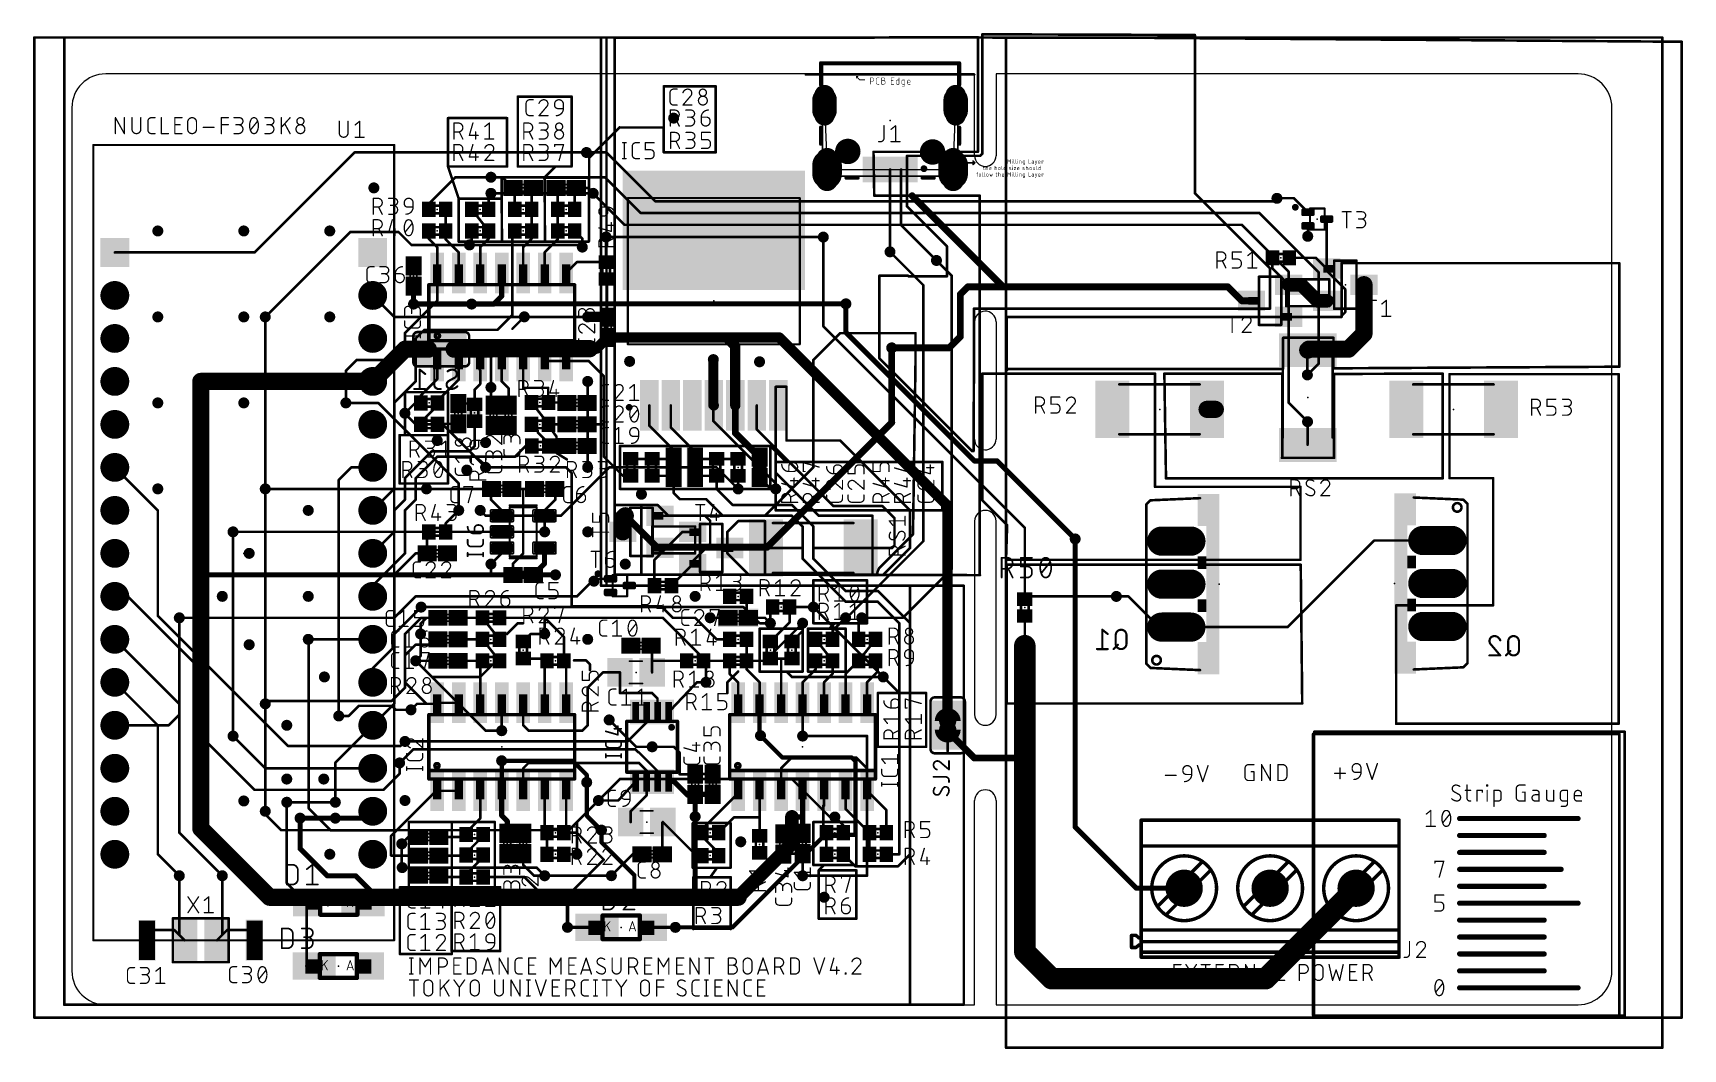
# Model space of a CAD drawing. Extents: x -2.3 to 95.2, y -2.6 to 57.4.
import ezdxf

# ---------------------------------------------------------------- set-up
doc = ezdxf.new("R2010")
doc.units = 0
for name, color, linetype in [('1', 12, 'CONTINUOUS'), ('16', 132, 'CONTINUOUS'), ('17', 253, 'CONTINUOUS'), ('18', 110, 'CONTINUOUS'), ('19', 53, 'CONTINUOUS'), ('20', 31, 'CONTINUOUS'), ('21', 253, 'CONTINUOUS'), ('22', 253, 'CONTINUOUS'), ('23', 53, 'CONTINUOUS'), ('24', 53, 'CONTINUOUS'), ('25', 253, 'CONTINUOUS'), ('26', 253, 'CONTINUOUS'), ('29', 253, 'CONTINUOUS'), ('30', 253, 'CONTINUOUS'), ('48', 253, 'CONTINUOUS'), ('51', 253, 'CONTINUOUS')]:
    doc.layers.add(name, color=color, linetype=linetype)

# ---------------------------------------------------------------- blocks, each defined once
blk = doc.blocks.new('RECT')
blk.add_solid([(-0.5, -0.5), (0.5, -0.5), (-0.5, 0.5), (0.5, 0.5)])
blk = doc.blocks.new('RECT200000X94400R25')
at = {"const_width": 0.0738}
blk.add_lwpolyline([(0.5881, -0.2213), (0.5881, 0.2213, 0.4142), (0.5513, 0.2581), (-0.5513, 0.2581, 0.4142), (-0.5881, 0.2213), (-0.5881, -0.2213, 0.4142), (-0.5513, -0.2581), (0.5513, -0.2581, 0.4142)], format="xyb", close=True, dxfattribs=at)
blk.add_solid([(-0.5697, -0.2397), (0.5697, -0.2397), (-0.5697, 0.2397), (0.5697, 0.2397)])
blk = doc.blocks.new('RECT232512X126912R25')
at = {"const_width": 0.0992}
blk.add_lwpolyline([(0.677, -0.2975), (0.677, 0.2975, 0.4142), (0.6274, 0.347), (-0.6274, 0.347, 0.4142), (-0.677, 0.2975), (-0.677, -0.2975, 0.4142), (-0.6274, -0.347), (0.6274, -0.347, 0.4142)], format="xyb", close=True, dxfattribs=at)
blk.add_solid([(-0.6522, -0.3222), (0.6522, -0.3222), (-0.6522, 0.3222), (0.6522, 0.3222)])
blk = doc.blocks.new('LONGP100')
at = {"const_width": 1}
blk.add_lwpolyline([(-0.5, 0), (0.5, 0)], dxfattribs=at)
at = {"const_width": 0.5}
for points in [[(-0.5, 0.25, 1), (-0.5, -0.25)], [(0.5, -0.25, 1), (0.5, 0.25)]]:
    blk.add_lwpolyline(points, format="xyb", dxfattribs=at)
blk = doc.blocks.new('ROUNDP')
at = {"const_width": 0.5}
blk.add_lwpolyline([(0, -0.25, 1), (0, 0.25, 1), (0, -0.25)], format="xyb", dxfattribs=at)
blk = doc.blocks.new('RECT94400X40000R50')
at = {"const_width": 0.0625}
blk.add_lwpolyline([(0.2638, -0.0625), (0.2638, 0.0625, 0.4142), (0.2325, 0.0938), (-0.2325, 0.0938, 0.4142), (-0.2638, 0.0625), (-0.2638, -0.0625, 0.4142), (-0.2325, -0.0938), (0.2325, -0.0938, 0.4142)], format="xyb", close=True, dxfattribs=at)
blk.add_solid([(-0.2481, -0.0781), (0.2481, -0.0781), (-0.2481, 0.0781), (0.2481, 0.0781)])
blk = doc.blocks.new('RECT126912X72512R50')
at = {"const_width": 0.1133}
blk.add_lwpolyline([(0.34, -0.1133), (0.34, 0.1133, 0.4142), (0.2833, 0.17), (-0.2833, 0.17, 0.4142), (-0.34, 0.1133), (-0.34, -0.1133, 0.4142), (-0.2833, -0.17), (0.2833, -0.17, 0.4142)], format="xyb", close=True, dxfattribs=at)
blk.add_solid([(-0.3087, -0.1387), (0.3087, -0.1387), (-0.3087, 0.1387), (0.3087, 0.1387)])
blk = doc.blocks.new('SQUAREP')
blk.add_solid([(-0.5, -0.5), (0.5, -0.5), (-0.5, 0.5), (0.5, 0.5)])
blk = doc.blocks.new('ROUNDV')
at = {"const_width": 0.5}
blk.add_lwpolyline([(0, -0.25, 1), (0, 0.25, 1), (0, -0.25)], format="xyb", dxfattribs=at)

msp = doc.modelspace()

# ---------------------------------------------------------------- linework, layer by layer
at = {"layer": '1'}
for points, const_width in [([(31.2722, 57.15), (-0.4522, 57.15)], 0.1524), ([(-0.4522, 57.15), (-0.4522, 0)], 0.1524), ([(31.2722, 24.7546), (31.2722, 57.15)], 0.1524), ([(32.0675, 57.1327), (32.0675, 25.4)], 0.1524), ([(47.3972, 57.1327), (32.0675, 57.1327)], 0.1524), ([(47.4151, 57.1506), (47.3972, 57.1327)], 0.1524), ([(53.5377, 57.1731), (47.4151, 57.1506)], 0.1524), ([(53.5377, 50.3963), (53.5377, 57.1731)], 0.1524), ([(53.802, 50.2896), (53.802, 57.3409)], 0.1524), ([(53.802, 57.3409), (66.3575, 57.2987)], 0.1524), ([(55.2031, -2.54), (55.2031, 57.15)], 0.1524), ([(55.2031, 57.15), (93.98, 57.15)], 0.1524), ([(66.3575, 57.2987), (66.3575, 47.9425)], 0.1524), ([(93.98, 57.15), (93.98, -2.54)], 0.1524), ([(16.7044, 50.3594), (10.795, 44.45)], 0.1524), ([(30.4041, 50.3594), (16.7044, 50.3594)], 0.1524), ([(30.4073, 50.3562), (30.4041, 50.3594)], 0.1524), ([(47.4123, 47.8021), (47.3678, 50.3963)], 0.1524), ([(47.3678, 50.3963), (53.5377, 50.3963)], 0.1524), ([(49.3471, 47.1766), (49.3471, 50.1567)], 0.1524), ([(49.3471, 50.1567), (53.6692, 50.1567)], 0.1524), ([(53.6692, 50.1567), (53.802, 50.2896)], 0.1524), ([(22.6594, 48.895), (21.09, 47.3256)], 0.1524), ([(24.765, 48.895), (22.6594, 48.895)], 0.1524), ([(24.765, 48.895), (25.435, 48.895)], 0.1524), ([(25.435, 48.895), (26.07, 48.26)], 0.1524), ([(48.3428, 49.3428), (48.35, 49.35)], 0.1524), ([(48.3428, 44.4856), (48.3428, 49.3428)], 0.1524), ([(48.9925, 49.3425), (49, 49.35)], 0.1524), ([(48.9925, 46.0725), (48.9925, 49.3425)], 0.1524), ([(24.63, 47.8075), (24.765, 47.9425)], 0.1524), ([(24.63, 46.99), (24.63, 47.8075)], 0.1524), ([(26.17, 48.16), (26.07, 48.26)], 0.1524), ([(26.17, 46.99), (26.17, 48.16)], 0.1524), ([(27.17, 48.16), (27.27, 48.26)], 0.1524), ([(27.17, 46.99), (27.17, 48.16)], 0.1524), ([(28.71, 48.16), (28.61, 48.26)], 0.1524), ([(28.71, 46.99), (28.71, 48.16)], 0.1524), ([(29.71, 48.16), (29.81, 48.26)], 0.1524), ([(29.71, 46.99), (29.71, 48.16)], 0.1524), ([(29.81, 48.26), (30.4857, 48.26)], 0.15), ([(30.4857, 48.26), (30.802, 47.9437)], 0.15), ([(53.6247, 47.8021), (47.4123, 47.8021)], 0.1524), ([(55.0327, 42.4198), (49.6497, 47.8029)], 0.4064), ([(53.6369, 47.8144), (53.6247, 47.8021)], 0.1524), ([(53.6369, 25.4091), (53.6369, 47.8144)], 0.1524), ([(66.3575, 47.9425), (70.8025, 43.4975)], 0.1524), ([(21.09, 47.3256), (21.09, 46.99)], 0.1524), ([(22.09, 46.99), (22.09, 45.72)], 0.1524), ([(23.63, 46.99), (24.63, 45.72)], 0.1524), ([(27.17, 46.99), (27.17, 45.72)], 0.1524), ([(28.71, 45.72), (28.71, 46.99)], 0.1524), ([(51.7079, 44.8158), (49.3471, 47.1766)], 0.1524), ([(71.2075, 47.6479), (71.2158, 47.6562)], 0.1524), ([(72.2023, 47.6562), (71.2158, 47.6562)], 0.1524), ([(72.2023, 47.6562), (73.0373, 46.8212)], 0.1524), ([(51.089, 43.976), (48.9925, 46.0725)], 0.15), ([(73.0373, 46.0212), (73.0373, 45.4148)], 0.1524), ([(74.1473, 46.4212), (74.1473, 45.4889)], 0.1524), ([(21.09, 45.72), (21.09, 45.2675)], 0.1524), ([(21.59, 44.7675), (21.09, 45.2675)], 0.1524), ([(22.09, 45.72), (22.09, 45.22)], 0.1524), ([(22.09, 45.22), (22.86, 44.45)], 0.1524), ([(23.63, 45.029), (23.495, 44.894)], 0.1524), ([(23.63, 45.72), (23.63, 45.029)], 0.1524), ([(24.63, 45.2675), (24.13, 44.7675)], 0.1524), ([(24.63, 45.72), (24.63, 45.2675)], 0.1524), ([(26.0348, 45.5848), (26.17, 45.72)], 0.1524), ([(26.0348, 40.7668), (26.0348, 45.5848)], 0.1524), ([(26.67, 44.7675), (27.17, 45.2675)], 0.1524), ([(27.17, 45.2675), (27.17, 45.72)], 0.1524), ([(27.94, 44.45), (28.71, 45.22)], 0.1524), ([(28.71, 45.22), (28.71, 45.72)], 0.1524), ([(29.71, 45.72), (30.1625, 45.2675)], 0.1524), ([(30.1625, 45.2675), (30.1625, 44.7675)], 0.1524), ([(31.5678, 43.8876), (31.5678, 45.3633)], 0.1524), ([(44.4025, 45.357), (44.4025, 40.0946)], 0.1524), ([(51.7079, 43.0422), (51.7079, 44.8158)], 0.1524), ([(73.025, 45.4025), (73.0373, 45.4148)], 0.1524), ([(74.1475, 45.4887), (74.1473, 45.4889)], 0.1524), ([(74.1475, 45.4887), (74.1475, 43.495)], 0.1524), ([(10.795, 44.45), (2.54, 44.45)], 0.1524), ([(21.59, 43.24), (21.59, 44.7675)], 0.1524), ([(22.86, 44.45), (22.86, 43.24)], 0.1524), ([(24.13, 43.24), (24.13, 44.7675)], 0.1524), ([(26.67, 43.24), (26.67, 44.7675)], 0.1524), ([(27.94, 43.24), (27.94, 44.45)], 0.1524), ([(29.21, 43.24), (29.8532, 43.8832)], 0.1524), ([(29.8532, 43.8832), (31.5722, 43.8832)], 0.1524), ([(31.5722, 43.8832), (31.5678, 43.8876)], 0.1524), ([(48.3411, 44.4873), (48.3428, 44.4856)], 0.15), ([(48.3428, 44.4856), (48.3425, 44.4859)], 0.1524), ([(70.9375, 43.5075), (70.9375, 44.1325)], 0.1524), ([(71.9375, 44.1325), (73.51, 44.1325)], 0.1524), ([(73.51, 44.1325), (74.1475, 43.495)], 0.1524), ([(75.025, 40.64), (75.025, 43.815)], 0.1524), ([(75.025, 43.815), (91.44, 43.815)], 0.1524), ([(91.44, 43.815), (91.44, 37.6992)], 0.1524), ([(21.59, 43.24), (21.59, 41.5925)], 0.1524), ([(25.4, 43.24), (25.4, 41.872)], 0.3048), ([(31.5722, 42.8832), (31.623, 42.8324)], 0.1524), ([(31.623, 42.8324), (31.623, 40.6261)], 0.1524), ([(47.7152, 38.1956), (47.7152, 43.0754)], 0.1524), ([(47.7152, 43.0754), (49.4077, 43.0754)], 0.1524), ([(49.4077, 43.0754), (49.4409, 43.0422)], 0.1524), ([(49.4409, 43.0422), (51.7079, 43.0422)], 0.1524), ([(70.8025, 43.4975), (70.8025, 41.1335)], 0.1524), ([(71.9025, 42.5425), (70.9375, 43.5075)], 0.1524), ([(71.9025, 42.5425), (72.6465, 42.5425)], 0.8128), ([(71.755, 42.8625), (71.755, 41.275)], 0.1524), ([(74.295, 42.8625), (71.755, 42.8625)], 0.1524), ([(73.594, 41.595), (72.6465, 42.5425)], 0.8128), ([(74.1475, 43.3641), (74.1475, 43.495)], 0.1524), ([(75.2402, 42.2714), (74.1475, 43.3641)], 0.1524), ([(74.295, 41.275), (74.295, 42.8625)], 0.1524), ([(76.3475, 39.6445), (76.3475, 42.545)], 1.016), ([(20.193, 41.402), (20.193, 42.453)], 0.3048), ([(25.4, 41.872), (24.9236, 41.3956)], 0.3048), ([(52.501, 41.9833), (52.9375, 42.4198)], 0.4064), ([(52.501, 39.4824), (52.501, 41.9833)], 0.4064), ([(55.0327, 42.4198), (52.9375, 42.4198)], 0.4064), ([(68.3034, 42.4198), (55.0327, 42.4198)], 0.4064), ([(69.1307, 41.5925), (68.3034, 42.4198)], 0.4064), ([(74.1475, 41.595), (73.594, 41.595)], 0.8128), ([(75.2402, 42.2714), (75.2402, 40.9144)], 0.1524), ([(21.59, 41.5925), (19.685, 39.6875)], 0.1524), ([(23.622, 41.402), (23.6284, 41.3956)], 0.3048), ([(24.9236, 41.3956), (23.6284, 41.3956)], 0.3048), ([(45.7378, 41.4141), (45.7378, 39.7174)], 0.3048), ([(70.8025, 41.1335), (53.3065, 41.1335)], 0.1524), ([(53.3065, 41.1335), (53.3065, 38.1956)], 0.1524), ([(69.7025, 41.5925), (69.1307, 41.5925)], 0.4064), ([(71.755, 41.275), (74.295, 41.275)], 0.1524), ([(75.2402, 40.9144), (74.9683, 40.6425)], 0.1524), ([(11.43, 40.64), (11.43, 30.48)], 0.1524), ([(25.146, 39.878), (26.0348, 40.7668)], 0.1524), ([(26.0352, 39.944), (26.7361, 40.6448)], 0.1524), ([(31.6521, 40.64), (30.48, 40.64)], 0.6096), ([(31.666, 40.6261), (31.623, 40.6261)], 0.6096), ([(31.666, 40.6261), (31.6521, 40.64)], 0.6096), ([(31.623, 40.6261), (31.623, 40.5766)], 0.1524), ([(44.4025, 40.0946), (56.3084, 28.1886)], 0.1524), ([(55.245, 37.488), (55.245, 40.64)], 0.1524), ([(55.245, 40.64), (75.025, 40.64)], 0.1524), ([(74.9683, 40.6425), (71.9025, 40.6425)], 0.1524), ([(75.438, 38.735), (76.3475, 39.6445)], 1.016), ([(19.685, 39.6875), (19.685, 38.735)], 0.1524), ([(20.32, 39.37), (20.828, 39.878)], 0.1524), ([(20.32, 36.83), (20.32, 39.37)], 0.1524), ([(20.828, 39.878), (25.146, 39.878)], 0.1524), ([(30.6008, 38.7621), (31.0019, 38.7621)], 0.6096), ([(31.0019, 38.7621), (31.666, 39.4261)], 0.6096), ([(31.666, 39.4261), (38.6789, 39.4261)], 0.6096), ([(38.6789, 39.4261), (39.201, 38.904)], 0.6096), ([(38.6789, 39.4261), (41.7984, 39.4261)], 0.6096), ([(39.201, 38.904), (39.201, 35.4102)], 0.6096), ([(41.7984, 39.4261), (51.7445, 29.48)], 0.6096), ([(45.7378, 39.7174), (53.3237, 32.1316)], 0.3048), ([(48.4449, 38.8125), (51.831, 38.8125)], 0.4064), ([(51.831, 38.8125), (52.501, 39.4824)], 0.4064), ([(71.5863, 39.4097), (71.5627, 39.3861)], 0.1524), ([(71.5627, 39.3861), (71.5627, 37.5684)], 0.1524), ([(74.5484, 39.4097), (71.5863, 39.4097)], 0.1524), ([(73.025, 38.6775), (73.0825, 38.735)], 1.016), ([(73.0825, 38.735), (75.438, 38.735)], 1.016), ([(74.5484, 37.6038), (74.5484, 39.4097)], 0.1524), ([(16.8275, 38.1), (16.1925, 37.465)], 0.1524), ([(19.05, 38.1), (16.8275, 38.1)], 0.1524), ([(19.685, 38.735), (19.05, 38.1)], 0.1524), ([(21.59, 36.965), (21.59, 38.04)], 0.1524), ([(22.86, 36.9333), (22.86, 38.04)], 0.1524), ([(24.1046, 38.0146), (24.13, 38.04)], 0.1524), ([(24.1046, 37.5158), (24.1046, 38.0146)], 0.1524), ([(25.4, 36.83), (25.4, 38.04)], 0.1524), ([(26.67, 38.04), (26.67, 36.449)], 0.1524), ([(27.94, 38.04), (29.21, 38.04)], 0.1524), ([(30.54, 38.04), (29.21, 38.04)], 0.1524), ([(30.54, 38.04), (31.4325, 37.1475)], 0.1524), ([(37.904, 38.1189), (37.904, 35.4372)], 0.6096), ([(53.1948, 32.716), (47.7152, 38.1956)], 0.1524), ([(53.3065, 38.1956), (53.2797, 32.716)], 0.1524), ([(73.025, 38.6775), (73.0043, 38.6568)], 0.1524), ([(73.0043, 38.6568), (73.0043, 37.2138)], 0.1524), ([(7.62, 36.83), (7.62, 25.4)], 1.016), ([(16.1925, 35.56), (16.1925, 37.465)], 0.1524), ([(24.13, 37.4904), (24.1046, 37.5158)], 0.1524), ([(24.13, 36.6776), (24.13, 37.4904)], 0.1524), ([(31.4325, 37.1475), (31.4325, 34.3173)], 0.1524), ([(64, 37.2947), (53.795, 37.2947)], 0.1524), ([(53.795, 37.2947), (53.795, 29.7995)], 0.1524), ([(55.3136, 37.5566), (55.245, 37.488)], 0.1524), ([(71.5509, 37.5566), (55.3136, 37.5566)], 0.1524), ([(64, 30.6), (64, 37.2947)], 0.1524), ([(64.5542, 37.2947), (71.4893, 37.2947)], 0.1524), ([(64.6509, 31.1018), (64.5542, 37.2947)], 0.1524), ([(71.5226, 37.2809), (71.5226, 32.3692)], 0.1524), ([(71.5627, 37.5684), (71.5509, 37.5566)], 0.1524), ([(91.44, 37.6992), (74.5484, 37.6038)], 0.1524), ([(74.5717, 37.2684), (81, 37.2947)], 0.1524), ([(74.5841, 32.3142), (74.5841, 37.2384)], 0.1524), ([(81, 37.2947), (81, 31.1018)], 0.1524), ([(81.4, 31.1131), (81.4, 37.2608)], 0.1524), ([(81.4, 37.2608), (91.4, 37.2608)], 0.1524), ([(91.4, 37.2608), (91.4, 16.6)], 0.1524), ([(20.32, 36.83), (19.05, 35.56)], 0.1524), ([(20.6137, 35.9888), (21.59, 36.965)], 0.1524), ([(22.86, 36.9333), (21.6137, 35.687)], 0.1524), ([(23.7998, 36.3474), (24.13, 36.6776)], 0.1524), ([(23.7998, 35.4758), (23.7998, 36.3474)], 0.1524), ([(24.765, 35.5758), (24.765, 36.4744)], 0.1524), ([(25.8064, 36.4236), (25.4, 36.83)], 0.1524), ([(25.8064, 35.4234), (25.8064, 36.4236)], 0.1524), ([(26.67, 36.449), (28.1432, 36.449)], 0.1524), ([(28.1432, 36.449), (28.1432, 35.6028)], 0.1524), ([(30.48, 35.595), (30.48, 36.83)], 0.1524), ([(41.5925, 36.5125), (42.2275, 36.5125)], 0.1524), ([(41.5925, 31.4325), (41.5925, 36.5125)], 0.1524), ([(42.2275, 36.5125), (42.2275, 33.3375)], 0.1524), ([(19.05, 35.56), (19.05, 30.48)], 0.1524), ([(19.6802, 34.9487), (20.2915, 35.56)], 0.1524), ([(20.2915, 35.56), (20.6137, 35.56)], 0.1524), ([(20.6137, 35.56), (20.6137, 35.9888)], 0.1524), ([(20.6137, 34.4159), (21.6137, 35.4159)], 0.1524), ([(21.6137, 35.56), (21.6137, 35.687)], 0.1524), ([(21.6137, 35.4159), (21.6137, 35.56)], 0.1524), ([(22.8346, 35.525), (23.7506, 35.525)], 0.1524), ([(23.7506, 35.525), (23.7998, 35.4758)], 0.1524), ([(24.9174, 35.4234), (24.765, 35.5758)], 0.1524), ([(24.9174, 35.4234), (25.8064, 35.4234)], 0.1524), ([(28.1606, 34.3154), (27.1606, 35.5854)], 0.1524), ([(28.1606, 35.5854), (28.1432, 35.6028)], 0.1524), ([(29.2196, 35.5854), (28.1606, 35.5854)], 0.1524), ([(29.245, 35.56), (29.2196, 35.5854)], 0.1524), ([(30.445, 35.56), (30.48, 35.595)], 0.1524), ([(34.121, 35.4102), (34.121, 34.2092)], 0.1524), ([(35.391, 35.4102), (35.391, 34.1088)], 0.1524), ([(37.904, 35.4372), (37.931, 35.4102)], 0.6096), ([(39.201, 33.789), (39.201, 35.4102)], 0.4064), ([(40.471, 33.9864), (40.471, 35.4102)], 0.1524), ([(67.078, 35.179), (67.564, 35.179)], 1.016), ([(20.6137, 34.29), (20.6137, 34.4159)], 0.1524), ([(21.6137, 34.29), (21.6487, 34.325)], 0.1524), ([(21.6487, 34.325), (22.8346, 34.325)], 0.1524), ([(23.7998, 34.4758), (23.7998, 33.0073)], 0.1524), ([(24.9174, 34.2234), (25.8064, 34.2234)], 0.1524), ([(27.1606, 34.29), (27.5344, 33.9162)], 0.1524), ([(28.1606, 34.3154), (28.1606, 34.29)], 0.1524), ([(29.245, 34.29), (28.1606, 34.29)], 0.1524), ([(30.445, 34.29), (31.1754, 34.29)], 0.1524), ([(31.1754, 34.29), (31.4052, 34.29)], 0.15), ([(31.4052, 34.29), (31.4325, 34.3173)], 0.15), ([(31.4325, 34.3173), (31.4325, 32.385)], 0.1524), ([(35.56, 32.7702), (34.121, 34.2092)], 0.1524), ([(36.83, 32.6698), (35.391, 34.1088)], 0.1524), ([(73.0146, 34.4502), (73.0146, 33.0879)], 0.1524), ([(27.5344, 33.9162), (27.5344, 33.8049)], 0.1524), ([(27.5344, 33.8049), (28.2807, 33.0585)], 0.1524), ([(40.64, 32.35), (39.201, 33.789)], 0.4064), ([(44.9922, 29.4652), (40.471, 33.9864)], 0.1524), ([(42.2275, 33.3375), (45.4025, 33.3375)], 0.1524), ([(45.4025, 33.3375), (49.53, 29.21)], 0.1524), ([(21.2725, 32.7025), (19.685, 31.115)], 0.1524), ([(20.32, 31.115), (21.59, 32.385)], 0.1524), ([(23.495, 32.7025), (21.2725, 32.7025)], 0.1524), ([(26.1954, 32.385), (21.59, 32.385)], 0.1524), ([(23.7998, 33.0073), (23.495, 32.7025)], 0.1524), ([(26.8304, 33.02), (26.1954, 32.385)], 0.1524), ([(26.8304, 33.02), (27.186, 33.02)], 0.1524), ([(28.186, 33.02), (28.2807, 33.02)], 0.1524), ([(28.2807, 33.0585), (28.2807, 33.02)], 0.1524), ([(28.2807, 33.02), (29.245, 33.02)], 0.1524), ([(30.445, 33.02), (30.48, 32.985)], 0.1524), ([(30.48, 32.985), (30.48, 31.75)], 0.1524), ([(32.5675, 31.25), (31.4325, 32.385)], 0.1524), ([(33.02, 32.25), (34.29, 32.25)], 0.1524), ([(34.29, 32.25), (34.2928, 32.2528)], 0.1524), ([(35.4628, 32.2528), (34.2928, 32.2528)], 0.1524), ([(35.4628, 32.2528), (35.56, 32.35)], 0.1524), ([(35.56, 32.35), (35.56, 32.7702)], 0.1524), ([(36.83, 32.35), (36.83, 32.6698)], 0.1524), ([(36.83, 32.35), (36.9313, 32.2487)], 0.1524), ([(38.0987, 32.2487), (36.9313, 32.2487)], 0.1524), ([(38.1, 32.25), (38.0987, 32.2487)], 0.1524), ([(38.1, 32.25), (39.37, 32.25)], 0.1524), ([(53.2797, 32.716), (53.1948, 32.716)], 0.1524), ([(53.3237, 32.1316), (54.6751, 32.1316)], 0.3048), ([(54.6751, 32.1316), (59.2859, 27.5208)], 0.3048), ([(71.4999, 32.3142), (74.5841, 32.3142)], 0.1524), ([(16.51, 31.75), (15.7716, 31.0116)], 0.1524), ([(17.78, 31.75), (16.51, 31.75)], 0.1524), ([(24.4475, 31.75), (29.21, 31.75)], 0.1524), ([(29.21, 31.75), (29.5275, 31.4325)], 0.1524), ([(29.5275, 23.5352), (29.5275, 31.4325)], 0.1524), ([(33.02, 31.25), (32.5675, 31.25)], 0.1524), ([(34.29, 31.25), (34.2907, 31.2507)], 0.1524), ([(35.4593, 31.2507), (34.2907, 31.2507)], 0.1524), ([(35.4593, 31.2507), (35.56, 31.15)], 0.1524), ([(35.56, 31.15), (35.56, 30.2452)], 0.1524), ([(36.83, 31.15), (36.93, 31.25)], 0.1524), ([(36.93, 31.25), (38.1, 31.25)], 0.1524), ([(38.1, 30.48), (38.1, 31.25)], 0.1524), ([(39.37, 31.25), (39.37, 30.4752)], 0.1524), ([(40.64, 31.15), (41.31, 30.48)], 0.1524), ([(44.1325, 28.8925), (41.5925, 31.4325)], 0.1524), ([(11.43, 30.48), (11.43, 17.78)], 0.1524), ([(15.7716, 31.0116), (15.7716, 17.0601)], 0.1524), ([(19.05, 30.48), (17.78, 29.21)], 0.1524), ([(19.685, 31.115), (19.685, 29.845)], 0.1524), ([(20.32, 29.845), (20.32, 31.115)], 0.1524), ([(24.8, 30.48), (20.955, 30.48)], 0.1524), ([(24.765, 30.445), (24.8, 30.48)], 0.1524), ([(24.765, 29.845), (24.765, 30.445)], 0.1524), ([(26, 30.48), (26.67, 30.48)], 0.1524), ([(26.67, 30.48), (27.34, 30.48)], 0.1524), ([(26.67, 27.94), (26.67, 30.48)], 0.1524), ([(28.575, 30.445), (28.54, 30.48)], 0.1524), ([(28.575, 29.845), (28.575, 30.445)], 0.1524), ([(35.9331, 29.8721), (35.56, 30.2452)], 0.1524), ([(39.0525, 29.5275), (38.1, 30.48)], 0.1524), ([(41.31, 30.48), (41.5925, 30.48)], 0.1524), ([(72.6, 30.6), (64, 30.6)], 0.1524), ([(81, 31.1018), (64.6509, 31.1018)], 0.1524), ([(72.6, 26.2902), (72.6, 30.6)], 0.1524), ([(83.9848, 31.1131), (81.4, 31.1131)], 0.1524), ([(83.9848, 23.6018), (83.9848, 31.1131)], 0.1524), ([(19.685, 29.845), (19.05, 29.21)], 0.1524), ([(19.05, 29.21), (19.05, 27.94)], 0.1524), ([(19.685, 29.21), (20.32, 29.845)], 0.1524), ([(19.685, 26.67), (19.685, 29.21)], 0.1524), ([(22.86, 29.21), (22.09, 28.44)], 0.1524), ([(24.13, 29.21), (24.45, 28.89)], 0.1524), ([(25.415, 29.195), (24.765, 29.845)], 0.1524), ([(25.415, 28.89), (25.415, 29.195)], 0.1524), ([(27.925, 29.195), (28.575, 29.845)], 0.1524), ([(27.925, 28.89), (27.925, 29.195)], 0.1524), ([(32.0675, 29.5275), (33.655, 29.5275)], 0.1524), ([(32.0675, 25.4), (32.0675, 29.5275)], 0.1524), ([(32.555, 28.745), (32.7025, 28.8925)], 1.016), ([(32.555, 27.94), (32.555, 28.745)], 1.016), ([(33.655, 29.5275), (33.655, 25.4)], 0.1524), ([(35.9331, 29.8721), (37.4817, 29.8721)], 0.1524), ([(37.4817, 29.8721), (38.4613, 28.8925)], 0.1524), ([(42.545, 29.5275), (39.0525, 29.5275)], 0.1524), ([(43.815, 28.2575), (42.545, 29.5275)], 0.1524), ([(47.886, 29.4652), (44.9922, 29.4652)], 0.1524), ([(48.6093, 28.7419), (47.886, 29.4652)], 0.1524), ([(49.53, 29.21), (49.53, 26.9875)], 0.1524), ([(51.7445, 29.48), (51.7445, 17.28)], 0.6096), ([(53.795, 29.7995), (55.264, 28.3305)], 0.1524), ([(22.09, 27.94), (22.09, 28.44)], 0.1524), ([(24.45, 28.89), (25.415, 28.89)], 0.1524), ([(27.925, 28.89), (27.94, 28.875)], 0.1524), ([(27.94, 28.875), (27.94, 27.94)], 0.1524), ([(34.29, 28.2575), (34.29, 26.67)], 0.1524), ([(36.83, 28.2575), (34.29, 28.2575)], 0.1524), ([(34.755, 28.89), (37.4276, 28.89)], 0.1524), ([(36.83, 26.67), (36.83, 28.2575)], 0.1524), ([(37.4276, 28.89), (37.719, 28.5986)], 0.1524), ([(37.719, 28.5986), (37.719, 27.2277)], 0.1524), ([(42.545, 28.8925), (38.4613, 28.8925)], 0.1524), ([(39.37, 28.575), (38.735, 27.94)], 0.1524), ([(40.9575, 28.575), (39.37, 28.575)], 0.1524), ([(40.9575, 25.4), (40.9575, 28.575)], 0.1524), ([(42.545, 28.8925), (43.18, 28.2575)], 0.1524), ([(43.18, 28.2575), (43.18, 26.9875)], 0.1524), ([(43.815, 26.9875), (43.815, 28.2575)], 0.1524), ([(47.3075, 28.8925), (44.1325, 28.8925)], 0.1524), ([(47.3075, 25.4), (47.3075, 28.8925)], 0.1524), ([(48.6093, 27.1354), (48.6093, 28.7419)], 0.1524), ([(55.264, 28.3305), (55.2, 26.2902)], 0.1524), ([(9.525, 27.94), (9.525, 15.875)], 0.1524), ([(19.05, 27.94), (17.78, 26.67)], 0.1524), ([(20.99, 27.84), (21.09, 27.94)], 0.1524), ([(20.99, 26.67), (20.99, 27.84)], 0.1524), ([(25.415, 27.94), (26.67, 27.94)], 0.1524), ([(26.67, 26.67), (26.67, 27.94)], 0.1524), ([(36.0691, 27.9375), (34.755, 26.6234)], 0.1524), ([(36.6825, 27.9375), (36.0691, 27.9375)], 0.1524), ([(37.719, 27.2277), (36.6825, 26.1913)], 0.1524), ([(38.735, 27.94), (38.735, 26.67)], 0.1524), ([(56.3084, 28.1886), (56.3084, 23.969)], 0.1524), ([(17.78, 24.765), (19.685, 26.67)], 0.1524), ([(19.05, 25.4), (20.32, 26.67)], 0.1524), ([(20.32, 26.67), (20.99, 26.67)], 0.1524), ([(25.415, 26.685), (24.765, 26.035)], 0.1524), ([(25.415, 26.99), (25.415, 26.685)], 0.1524), ([(26.07, 26.07), (26.67, 26.67)], 0.1524), ([(27.925, 26.055), (27.925, 26.99)], 0.3048), ([(34.29, 26.67), (36.83, 26.67)], 0.1524), ([(34.425, 26.2934), (34.755, 26.6234)], 0.1524), ([(34.425, 24.765), (34.425, 26.2934)], 0.1524), ([(34.755, 26.6234), (34.755, 26.99)], 0.1524), ([(38.735, 26.67), (40.005, 25.4)], 0.1524), ([(38.8825, 26.9875), (41.015, 26.9875)], 0.1524), ([(41.015, 26.9875), (43.18, 26.9875)], 0.1524), ([(43.18, 26.9875), (43.18, 26.3525)], 0.1524), ([(43.18, 26.3525), (45.72, 23.8125)], 0.1524), ([(46.615, 26.9875), (43.815, 26.9875)], 0.1524), ([(43.815, 26.9875), (43.815, 26.3525)], 0.1524), ([(43.815, 26.3525), (45.72, 24.4475)], 0.1524), ([(46.615, 26.9875), (48.4614, 26.9875)], 0.1524), ([(49.53, 26.9875), (47.9425, 25.4)], 0.1524), ([(48.4614, 26.9875), (48.6093, 27.1354)], 0.1524), ([(55.2, 26.2902), (72.6, 26.2902)], 0.1524), ([(7.62, 25.4), (7.62, 10.414)], 1.016), ([(19.05, 17.78), (19.05, 25.4)], 0.1524), ([(26.07, 25.4), (26.07, 26.07)], 0.1524), ([(27.27, 25.4), (27.925, 26.055)], 0.3048), ([(28.575, 25.4), (27.27, 25.4)], 0.3048), ([(32.0675, 25.4), (43.5495, 25.4)], 0.1524), ([(33.655, 25.4), (32.0675, 25.4)], 0.1524), ([(36.6825, 26.0225), (35.425, 24.765)], 0.1524), ([(36.6825, 26.1913), (36.6825, 26.0375)], 0.1524), ([(36.6825, 26.0375), (36.6825, 26.0225)], 0.1524), ([(40.005, 25.4), (40.9575, 25.4)], 0.1524), ([(43.5495, 25.4), (53.6631, 25.3829)], 0.1524), ([(47.9425, 25.4), (47.3075, 25.4)], 0.1524), ([(53.6631, 25.3829), (53.6369, 25.4091)], 0.1524), ([(55.2372, 25.9987), (72.6114, 25.9987)], 0.1524), ([(55.2372, 17.78), (55.2372, 25.9987)], 0.1524), ([(72.6114, 25.9987), (72.7, 17.8)], 0.1524), ([(17.78, 24.13), (17.78, 24.765)], 0.1524), ([(30.8516, 25.0284), (30.9882, 25.165)], 0.1524), ([(30.9882, 25.165), (31.83, 25.165)], 0.1524), ([(52.705, 24.7546), (31.2722, 24.7546)], 0.1524), ([(31.83, 24.365), (31.83, 24.365)], 0.1524), ([(32.94, 24.765), (34.425, 24.765)], 0.1524), ([(45.72, 24.4475), (47.625, 24.4475)], 0.1524), ([(47.625, 24.4475), (49.53, 22.5425)], 0.1524), ([(52.705, 0), (52.705, 24.7546)], 0.1524), ([(34.8439, 23.5352), (29.5275, 23.5352)], 0.1524), ([(35.5191, 22.86), (34.8439, 23.5352)], 0.1524), ([(39.87, 24.13), (39.87, 23.03)], 0.1524), ([(41.275, 23.495), (41.41, 23.495)], 0.1524), ([(41.275, 22.5425), (41.275, 23.495)], 0.1524), ([(42.41, 22.59), (42.41, 23.495)], 0.1524), ([(43.815, 23.495), (42.41, 23.495)], 0.1524), ([(47.625, 23.8125), (45.72, 23.8125)], 0.1524), ([(48.895, 22.5425), (47.625, 23.8125)], 0.1524), ([(56.3084, 23.969), (56.4653, 24.1259)], 0.1524), ([(56.4653, 24.1259), (61.718, 24.1259)], 0.1524), ([(78.2526, 23.6018), (83.9848, 23.6018)], 0.1524), ([(78.2526, 16.6), (78.2526, 23.6018)], 0.1524), ([(6.35, 17.145), (6.35, 22.86)], 0.1524), ([(20.955, 22.86), (20.6085, 22.5135)], 0.1524), ([(20.6085, 22.5135), (20.6085, 21.9075)], 0.1524), ([(21.625, 22.86), (20.955, 22.86)], 0.1524), ([(24.265, 22.86), (22.825, 22.86)], 0.1524), ([(24.265, 22.86), (25.265, 21.59)], 0.1524), ([(27.94, 22.86), (25.265, 22.86)], 0.1524), ([(29.075, 21.725), (27.94, 22.86)], 0.1524), ([(36.83, 22.86), (35.5191, 22.86)], 0.1524), ([(38.1, 21.59), (36.83, 22.86)], 0.1524), ([(37.7212, 22.86), (37.7164, 22.8648)], 0.1524), ([(38.77, 22.86), (37.7212, 22.86)], 0.1524), ([(39.87, 23.03), (39.97, 22.86)], 0.1524), ([(39.97, 22.86), (40.9575, 22.86)], 0.1524), ([(40.9575, 22.86), (41.275, 22.5425)], 0.1524), ([(42.41, 22.59), (41.275, 21.455)], 0.1524), ([(43.18, 22.09), (43.18, 22.5425)], 0.1524), ([(44.95, 22.09), (45.72, 22.86)], 0.1524), ([(46.49, 22.6775), (46.6725, 22.86)], 0.1524), ([(46.49, 21.59), (46.49, 22.6775)], 0.1524), ([(48.895, 8.89), (48.895, 22.5425)], 0.1524), ([(49.53, 22.5425), (49.53, 8.89)], 0.1524), ([(56.3084, 22.969), (56.3084, 22.805)], 0.3048), ([(56.3084, 22.969), (56.3084, 21.94)], 0.1524), ([(13.97, 21.59), (13.9954, 21.5646)], 0.1524), ([(13.9954, 21.5646), (13.9954, 11.6078)], 0.1524), ([(21.625, 21.59), (21.3075, 21.2725)], 0.1524), ([(22.825, 21.59), (24.265, 21.59)], 0.1524), ([(24.265, 21.59), (25.265, 20.32)], 0.1524), ([(26.67, 21.455), (27.1225, 21.9075)], 0.1524), ([(27.94, 21.9075), (27.1225, 21.9075)], 0.1524), ([(29.075, 20.32), (29.075, 21.725)], 0.1524), ([(38.1, 21.59), (38.87, 21.59)], 0.1524), ([(39.87, 21.59), (39.87, 20.32)], 0.1524), ([(42.545, 21.455), (43.18, 22.09)], 0.1524), ([(43.95, 21.59), (44.95, 20.32)], 0.1524), ([(44.95, 21.59), (44.95, 22.09)], 0.1524), ([(47.49, 21.59), (46.49, 20.32)], 0.1524), ([(56.3084, 14.5788), (56.3084, 21.2152)], 1.27), ([(56.3084, 21.94), (56.3124, 21.936)], 0.1524), ([(56.3084, 21.94), (56.3084, 21.2152)], 0.1524), ([(20.32, 21.2725), (19.685, 20.6375)], 0.1524), ([(19.685, 20.6375), (19.685, 19.05)], 0.1524), ([(21.3075, 21.2725), (20.32, 21.2725)], 0.1524), ([(26.67, 20.455), (27.94, 20.455)], 0.1524), ([(27.94, 20.455), (28.075, 20.32)], 0.1524), ([(34.2296, 21.209), (34.2875, 21.1511)], 0.1524), ([(34.2875, 21.1511), (34.2875, 20.32)], 0.1524), ([(41.275, 20.455), (41.91, 20.455)], 0.1524), ([(41.91, 20.455), (42.545, 20.455)], 0.1524), ([(41.91, 17.84), (41.91, 20.455)], 0.1524), ([(21.625, 20.32), (20.32, 20.32)], 0.1524), ([(22.825, 20.32), (24.265, 20.32)], 0.1524), ([(24.13, 20.185), (24.265, 20.32)], 0.1524), ([(24.13, 17.84), (24.13, 20.185)], 0.1524), ([(27.94, 20.185), (28.075, 20.32)], 0.1524), ([(27.94, 17.84), (27.94, 20.185)], 0.1524), ([(29.21, 20.185), (29.075, 20.32)], 0.1524), ([(29.21, 17.84), (29.21, 20.185)], 0.1524), ([(30.48, 18.73), (31.3875, 19.6375)], 0.1524), ([(31.3875, 19.6375), (32.3875, 19.6375)], 0.1524), ([(32.385, 19.635), (32.3875, 19.6375)], 0.1524), ([(32.385, 18.415), (32.385, 19.635)], 0.1524), ([(34.2875, 20.32), (34.2875, 19.6375)], 0.1524), ([(36.33, 20.32), (34.2875, 20.32)], 0.1524), ([(37.33, 20.32), (38.87, 20.32)], 0.1524), ([(38.87, 20.32), (38.87, 19.55)], 0.1524), ([(38.87, 19.55), (39.37, 19.05)], 0.1524), ([(39.87, 20.32), (39.87, 19.82)], 0.1524), ([(39.87, 19.82), (40.64, 19.05)], 0.1524), ([(43.95, 19.82), (43.18, 19.05)], 0.1524), ([(43.95, 20.32), (43.95, 19.82)], 0.1524), ([(44.95, 19.55), (44.45, 19.05)], 0.1524), ([(44.95, 20.32), (44.95, 19.55)], 0.1524), ([(46.49, 20.32), (45.72, 19.55)], 0.1524), ([(45.72, 19.55), (45.72, 17.84)], 0.1524), ([(47.625, 19.685), (46.99, 19.05)], 0.1524), ([(47.49, 20.32), (47.625, 20.185)], 0.1524), ([(47.625, 20.185), (47.625, 19.685)], 0.1524), ([(47.9425, 19.3675), (47.625, 19.685)], 0.1524), ([(19.685, 19.05), (20.955, 17.78)], 0.1524), ([(30.48, 16.51), (30.48, 18.73)], 0.1524), ([(35.265, 17.29), (36.9316, 19.05)], 0.1524), ([(36.9316, 19.05), (37.465, 19.05)], 0.1524), ([(39.37, 19.05), (39.37, 17.84)], 0.1524), ([(40.64, 19.05), (40.64, 17.84)], 0.1524), ([(43.18, 19.05), (43.18, 17.84)], 0.1524), ([(44.45, 19.05), (44.45, 17.84)], 0.1524), ([(46.99, 19.05), (46.99, 17.84)], 0.1524), ([(11.43, 17.78), (11.43, 11.43)], 0.1524), ([(17.78, 16.51), (19.05, 17.78)], 0.1524), ([(20.0406, 17.4244), (20.3962, 17.78)], 0.1524), ([(20.3962, 17.78), (20.955, 17.78)], 0.1524), ([(20.955, 17.78), (21.53, 17.78)], 0.1524), ([(21.53, 17.78), (21.59, 17.84)], 0.1524), ([(21.59, 17.84), (22.86, 17.84)], 0.1524), ([(25.4, 16.1925), (25.4, 17.84)], 0.1524), ([(26.67, 16.51), (26.67, 17.84)], 0.1524), ([(34.29, 18.415), (32.385, 18.415)], 0.1524), ([(34.6075, 18.0975), (34.29, 18.415)], 0.1524), ([(34.6075, 17.2975), (34.6075, 18.0975)], 0.1524), ([(40.64, 15.9512), (40.64, 17.78)], 0.254), ([(40.64, 17.78), (40.64, 17.84)], 0.1524), ([(43.18, 17.84), (43.18, 15.875)], 0.1524), ([(51.7525, 17.272), (51.7445, 17.28)], 0.6096), ([(55.2572, 17.8), (55.2372, 17.78)], 0.1524), ([(72.7, 17.8), (55.2572, 17.8)], 0.1524), ([(2.54, 16.51), (5.715, 16.51)], 0.1524), ([(6.35, 17.145), (5.715, 16.51)], 0.1524), ([(17.78, 16.51), (15.5702, 14.3002)], 0.1524), ([(26.9875, 16.1925), (26.67, 16.51)], 0.1524), ([(30.48, 16.51), (30.1625, 16.1925)], 0.1524), ([(32.8421, 15.5575), (33.965, 16.6804)], 0.15), ([(33.965, 16.6804), (33.965, 17.29)], 0.15), ([(34.615, 17.29), (34.6075, 17.2975)], 0.1524), ([(91.4, 16.6), (78.2526, 16.6)], 0.1524), ([(19.685, 15.5575), (32.8141, 15.5575)], 0.1524), ([(30.1625, 16.1925), (26.9875, 16.1925)], 0.1524), ([(32.8141, 15.5575), (32.8421, 15.5575)], 0.15), ([(40.6908, 15.9004), (40.64, 15.9512)], 0.254), ([(52.1596, 15.748), (51.7525, 15.748)], 0.4064), ([(53.3289, 14.5788), (52.1596, 15.748)], 0.4064), ([(73.406, -0.635), (73.406, 16.129)], 0.1524), ([(73.406, 16.129), (91.7575, 16.129)], 0.1524), ([(91.7575, 16.129), (91.7575, -0.635)], 0.1524), ([(20.1775, 15.0975), (19.3675, 14.2875)], 0.1524), ([(33.2891, 15.0975), (20.1775, 15.0975)], 0.1524), ([(33.2891, 15.0975), (33.4641, 14.9225)], 0.1524), ([(33.4641, 14.9225), (33.4921, 14.9225)], 0.15), ([(33.4921, 14.9225), (34.615, 13.7996)], 0.15), ([(34.29, 15.24), (35.56, 15.24)], 0.1524), ([(35.56, 15.24), (35.9125, 14.8875)], 0.1524), ([(35.9125, 14.8875), (35.9125, 13.6175)], 0.1524), ([(42.545, 14.605), (41.91, 13.97)], 0.1524), ([(46.355, 14.605), (42.545, 14.605)], 0.1524), ([(46.99, 13.97), (46.355, 14.605)], 0.1524), ([(56.3084, 14.5788), (53.3289, 14.5788)], 0.4064), ([(56.3084, 3.1261), (56.3084, 14.5788)], 1.27), ([(15.5702, 14.3002), (15.5702, 11.9634)], 0.1524), ([(25.3961, 14.4148), (25.4, 14.4109)], 0.254), ([(25.4, 14.4109), (25.4, 12.64)], 0.254), ([(26.9875, 14.2875), (26.67, 13.97)], 0.1524), ([(26.67, 13.97), (26.67, 12.64)], 0.1524), ([(33.5118, 14.2875), (26.9875, 14.2875)], 0.1524), ([(33.965, 13.8343), (33.5118, 14.2875)], 0.1524), ([(33.965, 13.19), (33.965, 13.8343)], 0.1524), ([(34.615, 13.7996), (34.615, 13.19)], 0.15), ([(35.9125, 13.6175), (36.83, 13.6175)], 0.1524), ([(36.83, 13.6175), (36.8427, 13.6302)], 0.1524), ([(36.8427, 13.6302), (37.8714, 13.6302)], 0.1524), ([(41.91, 13.97), (41.91, 12.64)], 0.1524), ([(46.99, 12.64), (46.99, 13.97)], 0.1524), ([(19.1897, 10.2997), (21.56, 12.67)], 0.1524), ([(21.56, 12.67), (21.59, 12.64)], 0.1524), ([(21.59, 12.64), (22.86, 12.64)], 0.1524), ([(24.13, 12.64), (24.13, 11.0016)], 0.1524), ([(25.4, 12.64), (25.4, 11.176)], 0.3048), ([(27.94, 10.295), (27.94, 12.64)], 0.1524), ([(29.21, 12.64), (29.21, 10.295)], 0.1524), ([(30.4211, 13.1398), (30.434, 13.1269)], 0.254), ([(30.434, 13.1269), (30.434, 11.1579)], 0.254), ([(33.315, 13.19), (32.2834, 12.065)], 0.1524), ([(33.965, 13.19), (33.965, 12.375)], 0.1524), ([(35.265, 13.19), (35.5825, 13.19)], 0.3048), ([(36.39, 12.3825), (35.5825, 13.19)], 0.3048), ([(39.4375, 12.5725), (39.37, 12.64)], 0.1524), ([(40.64, 12.64), (40.64, 11.0744)], 0.1524), ([(43.18, 12.64), (43.18, 11.0963)], 0.3048), ([(44.45, 12.64), (44.45, 11.7717)], 0.1524), ([(45.72, 11.565), (45.72, 12.64)], 0.1524), ([(46.99, 12.64), (48.125, 11.505)], 0.1524), ([(12.7, 11.9634), (12.7, 7.1932)], 0.1524), ([(32.2834, 12.065), (31.115, 12.065)], 0.1524), ([(33.965, 12.375), (33.02, 11.43)], 0.1524), ([(36.39, 12.3825), (36.795, 12.3825)], 0.3048), ([(36.795, 12.3825), (36.83, 12.4175)], 0.3048), ([(36.83, 12.4175), (36.8427, 12.4302)], 0.3048), ([(36.83, 12.4175), (36.83, 11.1125)], 0.3048), ([(36.8427, 12.4302), (37.8714, 12.4302)], 0.3048), ([(37.219, 10.354), (39.4375, 12.5725)], 0.1524), ([(44.45, 11.7717), (44.4048, 11.7717)], 0.1524), ([(44.4048, 11.7717), (44.4048, 10.16)], 0.1524), ([(11.684, 6.35), (7.62, 10.414)], 1.016), ([(13.4874, 11.0236), (13.4874, 10.875)], 0.3048), ([(13.4874, 10.875), (13.4874, 9.2202)], 0.3048), ([(13.9954, 11.6078), (15.3035, 10.2997)], 0.1524), ([(17.3736, 11.0236), (15.5702, 11.0236)], 0.3048), ([(17.78, 11.43), (17.3736, 11.0236)], 0.3048), ([(24.13, 11.0016), (23.2998, 10.1714)], 0.1524), ([(25.4, 11.176), (25.7302, 10.8458)], 0.3048), ([(25.7302, 10.8458), (25.7302, 10.125)], 0.3048), ([(31.2771, 10.3148), (30.434, 11.1579)], 0.254), ([(33.02, 11.43), (33.02, 10.7975)], 0.1524), ([(33.02, 10.7975), (33.0225, 10.795)], 0.1524), ([(34.89, 10.76), (34.9237, 10.7938)], 0.1524), ([(34.89, 8.89), (34.89, 10.76)], 0.1524), ([(34.9237, 10.7938), (34.9225, 10.795)], 0.1524), ([(36.9037, 8.8138), (34.9237, 10.7938)], 0.1524), ([(38.219, 10.16), (39.1334, 11.0744)], 0.1524), ([(39.1334, 11.0744), (40.64, 11.0744)], 0.1524), ([(40.64, 9.9742), (40.64, 11.0744)], 0.1524), ([(42.5498, 11.0963), (43.18, 11.0963)], 0.3048), ([(43.18, 11.0963), (43.18, 10.125)], 0.3048), ([(45.085, 11.0915), (45.585, 10.5915)], 0.1524), ([(47.125, 10.16), (45.72, 11.565)], 0.1524), ([(48.125, 11.505), (48.125, 10.16)], 0.1524), ([(15.3035, 10.2997), (19.1897, 10.2997)], 0.1524), ([(18.8618, 9.9718), (19.1897, 10.2997)], 0.1524), ([(18.8618, 9.9718), (18.8618, 8.8138)], 0.1524), ([(19.8724, 9.906), (19.4945, 9.5281)], 0.1524), ([(20.482, 9.906), (19.8724, 9.906)], 0.1524), ([(23.1474, 9.906), (21.682, 9.906)], 0.1524), ([(23.2998, 10.0584), (23.1474, 9.906)], 0.1524), ([(23.2998, 10.1714), (23.2998, 10.0584)], 0.1524), ([(24.2998, 9.965), (23.2998, 8.965)], 0.127), ([(24.2998, 9.965), (24.2998, 10.0584)], 0.127), ([(25.7302, 10.125), (26.67, 10.125)], 0.3048), ([(28.075, 10.16), (27.94, 10.295)], 0.1524), ([(28.075, 8.89), (28.075, 10.16)], 0.1524), ([(29.21, 10.295), (29.075, 10.16)], 0.1524), ([(29.075, 10.16), (29.845, 10.16)], 0.1524), ([(29.845, 10.16), (31.4325, 8.5725)], 0.1524), ([(31.2961, 10.3148), (31.2771, 10.3148)], 0.254), ([(37.219, 10.16), (37.219, 10.354)], 0.1524), ([(37.219, 9.9626), (37.219, 10.16)], 0.1524), ([(38.219, 8.9626), (37.219, 9.9626)], 0.1524), ([(42.037, 10.0996), (42.0624, 10.125)], 0.3048), ([(42.0624, 10.125), (43.18, 10.125)], 0.3048), ([(44.4048, 10.16), (44.585, 10.16)], 0.1524), ([(44.585, 10.16), (44.585, 8.89)], 0.1524), ([(45.585, 10.5915), (45.585, 10.16)], 0.1524), ([(47.125, 8.89), (47.125, 10.16)], 0.1524), ([(13.4874, 9.2202), (15.0876, 7.62)], 0.3048), ([(18.8618, 8.8138), (20.482, 8.8138)], 0.1524), ([(19.4945, 9.5044), (19.4945, 9.5281)], 0.1524), ([(23.2744, 8.8138), (21.682, 8.8138)], 0.1524), ([(23.2998, 8.8392), (23.2744, 8.8138)], 0.1524), ([(24.2998, 8.7122), (23.2998, 7.7122)], 0.1524), ([(23.2998, 8.8392), (23.2998, 8.965)], 0.127), ([(24.2998, 8.8392), (24.2998, 8.7122)], 0.1524), ([(26.67, 8.925), (25.7302, 8.925)], 0.1524), ([(26.67, 8.925), (26.67, 8.255)], 0.1524), ([(26.67, 8.925), (26.705, 8.89)], 0.1524), ([(29.075, 8.89), (29.845, 8.89)], 0.1524), ([(31.8796, 7.6248), (33.1448, 8.89)], 0.1524), ([(33.1448, 8.89), (33.69, 8.89)], 0.1524), ([(37.219, 8.8138), (36.9037, 8.8138)], 0.1524), ([(38.219, 8.8138), (38.219, 8.9626)], 0.1524), ([(42.0624, 8.925), (42.037, 8.8996)], 0.1524), ([(43.18, 8.925), (42.0624, 8.925)], 0.1524), ([(43.18, 8.925), (43.18, 7.62)], 0.1524), ([(46.2944, 8.1806), (45.585, 8.89)], 0.1524), ([(48.125, 8.89), (48.895, 8.89)], 0.1524), ([(49.53, 8.89), (48.8206, 8.1806)], 0.1524), ([(19.9994, 8.1026), (19.5199, 8.1026)], 0.1524), ([(20.482, 7.62), (19.9994, 8.1026)], 0.1524), ([(26.67, 8.255), (27.305, 7.62)], 0.1524), ([(31.4325, 8.5725), (29.21, 6.35)], 0.1524), ([(48.8206, 8.1806), (46.2944, 8.1806)], 0.1524), ([(6.35, 7.62), (6.35, 4.1275)], 0.1524), ([(8.89, 7.62), (8.89, 4.1275)], 0.1524), ([(12.7, 7.1932), (13.8734, 6.0198)], 0.1524), ([(15.0876, 7.62), (16.764, 7.62)], 0.3048), ([(16.764, 7.62), (17.6734, 6.7106)], 0.3048), ([(17.6734, 6.7106), (17.6734, 6.0198)], 0.3048), ([(21.682, 7.62), (21.7582, 7.5438)], 0.1524), ([(23.2998, 7.5438), (21.7582, 7.5438)], 0.1524), ([(23.2998, 7.5438), (23.2998, 7.7122)], 0.1524), ([(26.7462, 7.5438), (24.2998, 7.5438)], 0.1524), ([(27.94, 6.35), (26.7462, 7.5438)], 0.1524), ([(27.94, 7.62), (27.305, 7.62)], 0.1524), ([(75.8843, 6.8828), (70.5428, 1.5414)], 1.27), ([(13.8734, 6.0198), (13.8734, 2.3114)], 0.1524), ([(29.21, 6.35), (27.94, 6.35)], 0.1524), ([(4.445, 4.41), (6.0675, 4.41)], 0.1524), ([(6.0675, 4.41), (6.6675, 3.81)], 0.1524), ([(6.35, 4.1275), (6.6675, 3.81)], 0.1524), ([(9.1725, 4.41), (8.5725, 3.81)], 0.1524), ([(8.89, 4.1275), (8.5725, 3.81)], 0.1524), ([(10.795, 4.41), (9.1725, 4.41)], 0.1524), ([(30.5612, 4.572), (29.2862, 4.572)], 0.2032), ([(35.6616, 4.572), (34.3612, 4.572)], 0.2032), ([(57.8931, 1.5414), (56.3084, 3.1261)], 1.27), ([(13.8734, 2.3114), (13.848, 2.286)], 0.1524), ([(70.5428, 1.5414), (57.8931, 1.5414)], 1.27), ([(-0.4522, 0), (52.705, 0)], 0.1524), ([(91.7575, -0.635), (73.406, -0.635)], 0.1524), ([(93.98, -2.54), (55.2031, -2.54)], 0.1524)]:
    msp.add_lwpolyline(points, dxfattribs=dict(at, const_width=const_width))
for points, const_width in [([(-0.4522, 57.1881, 1), (-0.4522, 57.1119)], 0.0762), ([(-0.4141, 57.15, 1), (-0.4903, 57.15)], 0.0762), ([(31.3103, 57.15, 1), (31.2341, 57.15)], 0.0762), ([(31.2722, 57.1119, 1), (31.2722, 57.1881)], 0.0762), ([(32.1056, 57.1327, 1), (32.0294, 57.1327)], 0.0762), ([(32.0675, 57.1708, 1), (32.0675, 57.0946)], 0.0762), ([(47.3702, 57.1597, 1), (47.4241, 57.1058)], 0.0762), ([(47.4149, 57.1887, 1), (47.4152, 57.1125)], 0.0762), ([(47.442, 57.1237, 1), (47.3881, 57.1775)], 0.0762), ([(47.3972, 57.0946, 1), (47.3972, 57.1708)], 0.0762), ([(53.5758, 57.1731, 1), (53.4996, 57.1731)], 0.0762), ([(53.5378, 57.135, 1), (53.5375, 57.2112)], 0.0762), ([(53.8401, 57.3409, 1), (53.7639, 57.3409)], 0.0762), ([(53.8022, 57.379, 1), (53.8019, 57.3028)], 0.0762), ([(55.2412, 57.15, 1), (55.165, 57.15)], 0.0762), ([(55.2031, 57.1881, 1), (55.2031, 57.1119)], 0.0762), ([(66.3956, 57.2987, 1), (66.3194, 57.2987)], 0.0762), ([(66.3574, 57.2606, 1), (66.3576, 57.3368)], 0.0762), ([(94.0181, 57.15, 1), (93.9419, 57.15)], 0.0762), ([(93.98, 57.1119, 1), (93.98, 57.1881)], 0.0762), ([(16.7044, 50.3975, 1), (16.7044, 50.3213)], 0.0762), ([(16.7313, 50.3324, 1), (16.6774, 50.3863)], 0.0762), ([(30.4311, 50.3863, 1), (30.3772, 50.3324)], 0.0762), ([(30.3804, 50.3293, 1), (30.4343, 50.3831)], 0.0762), ([(30.4041, 50.3213, 1), (30.4041, 50.3975)], 0.0762), ([(47.4059, 50.3969, 1), (47.3297, 50.3956)], 0.0762), ([(47.3678, 50.4344, 1), (47.3678, 50.3582)], 0.0762), ([(49.3852, 50.1567, 1), (49.309, 50.1567)], 0.0762), ([(49.3471, 50.1948, 1), (49.3471, 50.1186)], 0.0762), ([(53.4996, 50.3963, 1), (53.5758, 50.3963)], 0.0762), ([(53.5377, 50.3582, 1), (53.5377, 50.4344)], 0.0762), ([(53.6422, 50.1837, 1), (53.6961, 50.1298)], 0.0762), ([(53.6692, 50.1186, 1), (53.6692, 50.1948)], 0.0762), ([(53.7639, 50.2896, 1), (53.8401, 50.2896)], 0.0762), ([(53.829, 50.2626, 1), (53.7751, 50.3165)], 0.0762), ([(22.6594, 48.9331, 1), (22.6594, 48.8569)], 0.0762), ([(22.6863, 48.8681, 1), (22.6324, 48.9219)], 0.0762), ([(24.765, 48.9331, 1), (24.765, 48.8569)], 0.0762), ([(24.765, 48.8569, 1), (24.765, 48.9331)], 0.0762), ([(25.4619, 48.9219, 1), (25.4081, 48.8681)], 0.0762), ([(25.435, 48.8569, 1), (25.435, 48.9331)], 0.0762), ([(48.3158, 49.3697, 1), (48.3697, 49.3158)], 0.0762), ([(48.3809, 49.3428, 1), (48.3047, 49.3428)], 0.0762), ([(48.3769, 49.3231, 1), (48.3231, 49.3769)], 0.0762), ([(48.9655, 49.3694, 1), (49.0194, 49.3155)], 0.0762), ([(49.0306, 49.3425, 1), (48.9544, 49.3425)], 0.0762), ([(49.0269, 49.3231, 1), (48.9731, 49.3769)], 0.0762), ([(24.6681, 47.8075, 1), (24.5919, 47.8075)], 0.0762), ([(24.6031, 47.8344, 1), (24.6569, 47.7806)], 0.0762), ([(24.7919, 47.9156, 1), (24.7381, 47.9694)], 0.0762), ([(26.0969, 48.2869, 1), (26.0431, 48.2331)], 0.0762), ([(26.0431, 48.2331, 1), (26.0969, 48.2869)], 0.0762), ([(26.2081, 48.16, 1), (26.1319, 48.16)], 0.0762), ([(26.1431, 48.1331, 1), (26.1969, 48.1869)], 0.0762), ([(27.2081, 48.16, 1), (27.1319, 48.16)], 0.0762), ([(27.1431, 48.1869, 1), (27.1969, 48.1331)], 0.0762), ([(27.2969, 48.2331, 1), (27.2431, 48.2869)], 0.0762), ([(28.6369, 48.2869, 1), (28.5831, 48.2331)], 0.0762), ([(28.7481, 48.16, 1), (28.6719, 48.16)], 0.0762), ([(28.6831, 48.1331, 1), (28.7369, 48.1869)], 0.0762), ([(29.7481, 48.16, 1), (29.6719, 48.16)], 0.0762), ([(29.6831, 48.1869, 1), (29.7369, 48.1331)], 0.0762), ([(29.81, 48.2975, 1), (29.81, 48.2225)], 0.075), ([(29.8369, 48.2331, 1), (29.7831, 48.2869)], 0.0762), ([(30.5122, 48.2865, 1), (30.4592, 48.2335)], 0.075), ([(30.4857, 48.2225, 1), (30.4857, 48.2975)], 0.075), ([(30.7755, 47.9172, 1), (30.8285, 47.9702)], 0.075), ([(47.4123, 47.8402, 1), (47.4123, 47.764)], 0.0762), ([(47.3742, 47.8015, 1), (47.4504, 47.8028)], 0.0762), ([(49.7215, 47.8747, 1), (49.5778, 47.731)], 0.2032), ([(53.5977, 47.8291, 1), (53.6516, 47.7752)], 0.0762), ([(53.675, 47.8144, 1), (53.5988, 47.8144)], 0.0762), ([(53.6638, 47.7874, 1), (53.61, 47.8413)], 0.0762), ([(53.6247, 47.764, 1), (53.6247, 47.8402)], 0.0762), ([(66.3194, 47.9425, 1), (66.3956, 47.9425)], 0.0762), ([(66.3844, 47.9694, 1), (66.3306, 47.9156)], 0.0762), ([(21.1281, 47.3256, 1), (21.0519, 47.3256)], 0.0762), ([(21.0631, 47.3526, 1), (21.1169, 47.2987)], 0.0762), ([(21.0519, 46.99, 1), (21.1281, 46.99)], 0.0762), ([(22.1281, 46.99, 1), (22.0519, 46.99)], 0.0762), ([(23.6599, 47.0136, 1), (23.6001, 46.9664)], 0.0762), ([(24.5919, 46.99, 1), (24.6681, 46.99)], 0.0762), ([(26.1319, 46.99, 1), (26.2081, 46.99)], 0.0762), ([(27.2081, 46.99, 1), (27.1319, 46.99)], 0.0762), ([(27.1319, 46.99, 1), (27.2081, 46.99)], 0.0762), ([(28.7481, 46.99, 1), (28.6719, 46.99)], 0.0762), ([(28.6719, 46.99, 1), (28.7481, 46.99)], 0.0762), ([(29.6719, 46.99, 1), (29.7481, 46.99)], 0.0762), ([(49.374, 47.2035, 1), (49.3201, 47.1496)], 0.0762), ([(49.309, 47.1766, 1), (49.3852, 47.1766)], 0.0762), ([(71.1805, 47.6748, 1), (71.2344, 47.621)], 0.0762), ([(71.2158, 47.6943, 1), (71.2158, 47.6181)], 0.0762), ([(71.2428, 47.6293, 1), (71.1889, 47.6832)], 0.0762), ([(72.2292, 47.6832, 1), (72.1753, 47.6293)], 0.0762), ([(72.2023, 47.6181, 1), (72.2023, 47.6943)], 0.0762), ([(73.0104, 46.7942, 1), (73.0643, 46.8481)], 0.0762), ([(48.9544, 46.0725, 1), (49.0306, 46.0725)], 0.0762), ([(49.019, 46.0991, 1), (48.9659, 46.046)], 0.075), ([(73.0754, 46.0212, 1), (72.9992, 46.0212)], 0.0762), ([(74.1854, 46.4212, 1), (74.1092, 46.4212)], 0.0762), ([(21.1281, 45.72, 1), (21.0519, 45.72)], 0.0762), ([(21.0519, 45.2675, 1), (21.1281, 45.2675)], 0.0762), ([(21.1169, 45.2944, 1), (21.0631, 45.2406)], 0.0762), ([(22.1281, 45.72, 1), (22.0519, 45.72)], 0.0762), ([(22.0519, 45.72, 1), (22.1281, 45.72)], 0.0762), ([(22.0519, 45.22, 1), (22.1281, 45.22)], 0.0762), ([(22.1169, 45.2469, 1), (22.0631, 45.1931)], 0.0762), ([(23.4681, 44.9209, 1), (23.5219, 44.8671)], 0.0762), ([(23.6681, 45.72, 1), (23.5919, 45.72)], 0.0762), ([(23.5919, 45.029, 1), (23.6681, 45.029)], 0.0762), ([(23.6569, 45.0021, 1), (23.6031, 45.0559)], 0.0762), ([(24.6681, 45.72, 1), (24.5919, 45.72)], 0.0762), ([(24.5919, 45.2675, 1), (24.6681, 45.2675)], 0.0762), ([(24.6001, 45.6964, 1), (24.6599, 45.7436)], 0.0762), ([(24.6569, 45.2406, 1), (24.6031, 45.2944)], 0.0762), ([(26.0729, 45.5848, 1), (25.9967, 45.5848)], 0.0762), ([(26.0079, 45.6117, 1), (26.0617, 45.5579)], 0.0762), ([(26.1969, 45.6931, 1), (26.1431, 45.7469)], 0.0762), ([(27.2081, 45.72, 1), (27.1319, 45.72)], 0.0762), ([(27.1319, 45.72, 1), (27.2081, 45.72)], 0.0762), ([(27.1319, 45.2675, 1), (27.2081, 45.2675)], 0.0762), ([(27.1969, 45.2406, 1), (27.1431, 45.2944)], 0.0762), ([(28.7481, 45.72, 1), (28.6719, 45.72)], 0.0762), ([(28.6719, 45.72, 1), (28.7481, 45.72)], 0.0762), ([(28.6719, 45.22, 1), (28.7481, 45.22)], 0.0762), ([(28.7369, 45.1931, 1), (28.6831, 45.2469)], 0.0762), ([(29.7369, 45.7469, 1), (29.6831, 45.6931)], 0.0762), ([(30.2006, 45.2675, 1), (30.1244, 45.2675)], 0.0762), ([(30.1356, 45.2406, 1), (30.1894, 45.2944)], 0.0762), ([(31.6059, 45.3633, 1), (31.5297, 45.3633)], 0.0762), ([(44.4406, 45.357, 1), (44.3644, 45.357)], 0.0762), ([(51.746, 44.8158, 1), (51.6698, 44.8158)], 0.0762), ([(51.6809, 44.7888, 1), (51.7348, 44.8427)], 0.0762), ([(72.9981, 45.4294, 1), (73.0519, 45.3756)], 0.0762), ([(72.9992, 45.4148, 1), (73.0754, 45.4148)], 0.0762), ([(73.0643, 45.3879, 1), (73.0104, 45.4418)], 0.0762), ([(74.1092, 45.4889, 1), (74.1854, 45.4889)], 0.0762), ([(74.1743, 45.5158, 1), (74.1204, 45.462)], 0.0762), ([(74.1856, 45.4887, 1), (74.1094, 45.4887)], 0.0762), ([(74.1206, 45.4618, 1), (74.1744, 45.5157)], 0.0762), ([(2.54, 44.4881, 1), (2.54, 44.4119)], 0.0762), ([(10.7681, 44.4769, 1), (10.8219, 44.4231)], 0.0762), ([(10.795, 44.4119, 1), (10.795, 44.4881)], 0.0762), ([(21.6281, 44.7675, 1), (21.5519, 44.7675)], 0.0762), ([(21.5631, 44.7406, 1), (21.6169, 44.7944)], 0.0762), ([(22.8981, 44.45, 1), (22.8219, 44.45)], 0.0762), ([(22.8331, 44.4231, 1), (22.8869, 44.4769)], 0.0762), ([(24.1681, 44.7675, 1), (24.0919, 44.7675)], 0.0762), ([(24.1031, 44.7944, 1), (24.1569, 44.7406)], 0.0762), ([(26.7081, 44.7675, 1), (26.6319, 44.7675)], 0.0762), ([(26.6431, 44.7944, 1), (26.6969, 44.7406)], 0.0762), ([(27.9781, 44.45, 1), (27.9019, 44.45)], 0.0762), ([(27.9131, 44.4769, 1), (27.9669, 44.4231)], 0.0762), ([(29.8532, 43.9213, 1), (29.8532, 43.8451)], 0.0762), ([(29.8801, 43.8563, 1), (29.8263, 43.9101)], 0.0762), ([(30.1244, 44.7675, 1), (30.2006, 44.7675)], 0.0762), ([(31.5948, 43.9145, 1), (31.5409, 43.8606)], 0.0762), ([(31.5297, 43.8876, 1), (31.6059, 43.8876)], 0.0762), ([(31.5453, 43.8563, 1), (31.5991, 43.9101)], 0.0762), ([(31.5722, 43.8451, 1), (31.5722, 43.9213)], 0.0762), ([(48.3676, 44.5138, 1), (48.3146, 44.4608)], 0.075), ([(48.3693, 44.513, 1), (48.3157, 44.4588)], 0.0762), ([(48.3047, 44.4856, 1), (48.3809, 44.4856)], 0.0762), ([(48.316, 44.4586, 1), (48.3695, 44.5127)], 0.0762), ([(48.3162, 44.4591, 1), (48.3693, 44.5122)], 0.075), ([(51.0625, 43.9495, 1), (51.1155, 44.0025)], 0.075), ([(70.9756, 44.1325, 1), (70.8994, 44.1325)], 0.0762), ([(71.9375, 44.1706, 1), (71.9375, 44.0944)], 0.0762), ([(73.5369, 44.1594, 1), (73.4831, 44.1056)], 0.0762), ([(73.51, 44.0944, 1), (73.51, 44.1706)], 0.0762), ([(75.0631, 43.815, 1), (74.9869, 43.815)], 0.0762), ([(75.025, 43.8531, 1), (75.025, 43.7769)], 0.0762), ([(91.4781, 43.815, 1), (91.4019, 43.815)], 0.0762), ([(91.44, 43.7769, 1), (91.44, 43.8531)], 0.0762), ([(21.6281, 43.24, 1), (21.5519, 43.24)], 0.0762), ([(21.5519, 43.24, 1), (21.6281, 43.24)], 0.0762), ([(22.8219, 43.24, 1), (22.8981, 43.24)], 0.0762), ([(24.0919, 43.24, 1), (24.1681, 43.24)], 0.0762), ([(25.4762, 43.24, 1), (25.3238, 43.24)], 0.1524), ([(26.6319, 43.24, 1), (26.7081, 43.24)], 0.0762), ([(27.9019, 43.24, 1), (27.9781, 43.24)], 0.0762), ([(29.1831, 43.2669, 1), (29.2369, 43.2131)], 0.0762), ([(31.5991, 42.9101, 1), (31.5453, 42.8563)], 0.0762), ([(31.6611, 42.8324, 1), (31.5849, 42.8324)], 0.0762), ([(31.5961, 42.8055, 1), (31.6499, 42.8593)], 0.0762), ([(47.7533, 43.0754, 1), (47.6771, 43.0754)], 0.0762), ([(47.7152, 43.1135, 1), (47.7152, 43.0373)], 0.0762), ([(49.4346, 43.1023, 1), (49.3808, 43.0485)], 0.0762), ([(49.4409, 43.0803, 1), (49.4409, 43.0041)], 0.0762), ([(49.4077, 43.0373, 1), (49.4077, 43.1135)], 0.0762), ([(49.4139, 43.0153, 1), (49.4678, 43.0692)], 0.0762), ([(51.6698, 43.0422, 1), (51.746, 43.0422)], 0.0762), ([(51.7079, 43.0041, 1), (51.7079, 43.0803)], 0.0762), ([(70.8406, 43.4975, 1), (70.7644, 43.4975)], 0.0762), ([(70.7756, 43.4706, 1), (70.8294, 43.5244)], 0.0762), ([(70.8994, 43.5075, 1), (70.9756, 43.5075)], 0.0762), ([(70.9644, 43.5344, 1), (70.9106, 43.4806)], 0.0762), ([(71.9025, 42.7457, 1), (71.9025, 42.3393)], 0.4064), ([(71.7931, 42.8625, 1), (71.7169, 42.8625)], 0.0762), ([(71.755, 42.9006, 1), (71.755, 42.8244)], 0.0762), ([(72.7902, 42.6862, 1), (72.5028, 42.3988)], 0.4064), ([(72.6465, 42.3393, 1), (72.6465, 42.7457)], 0.4064), ([(74.1856, 43.495, 1), (74.1094, 43.495)], 0.0762), ([(74.1094, 43.495, 1), (74.1856, 43.495)], 0.0762), ([(74.1744, 43.3911, 1), (74.1206, 43.3372)], 0.0762), ([(74.1094, 43.3641, 1), (74.1856, 43.3641)], 0.0762), ([(74.1206, 43.4681, 1), (74.1744, 43.5219)], 0.0762), ([(74.3331, 42.8625, 1), (74.2569, 42.8625)], 0.0762), ([(74.295, 42.8244, 1), (74.295, 42.9006)], 0.0762), ([(76.6015, 42.545, 1), (76.0935, 42.545)], 0.508), ([(20.2692, 42.453, 1), (20.1168, 42.453)], 0.1524), ([(25.3238, 41.872, 1), (25.4762, 41.872)], 0.1524), ([(25.4539, 41.8182, 1), (25.3461, 41.9259)], 0.1524), ([(52.4291, 42.0551, 1), (52.5728, 41.9114)], 0.2032), ([(52.6026, 41.9833, 1), (52.3994, 41.9833)], 0.2032), ([(52.9375, 42.5214, 1), (52.9375, 42.3182)], 0.2032), ([(53.0094, 42.348, 1), (52.8657, 42.4917)], 0.2032), ([(55.0327, 42.5214, 1), (55.0327, 42.3182)], 0.2032), ([(54.9609, 42.348, 1), (55.1046, 42.4917)], 0.2032), ([(55.0327, 42.3182, 1), (55.0327, 42.5214)], 0.2032), ([(68.3752, 42.4917, 1), (68.2315, 42.348)], 0.2032), ([(68.3034, 42.3182, 1), (68.3034, 42.5214)], 0.2032), ([(71.8756, 42.5156, 1), (71.9294, 42.5694)], 0.0762), ([(73.594, 41.7982, 1), (73.594, 41.3918)], 0.4064), ([(73.4503, 41.4513, 1), (73.7377, 41.7387)], 0.4064), ([(74.1475, 41.3918, 1), (74.1475, 41.7982)], 0.4064), ([(75.2783, 42.2714, 1), (75.2021, 42.2714)], 0.0762), ([(75.2133, 42.2445, 1), (75.2672, 42.2984)], 0.0762), ([(20.1168, 41.402, 1), (20.2692, 41.402)], 0.1524), ([(21.5519, 41.5925, 1), (21.6281, 41.5925)], 0.0762), ([(21.6169, 41.5656, 1), (21.5631, 41.6194)], 0.0762), ([(23.6759, 41.4559, 1), (23.5681, 41.3481)], 0.1524), ([(23.6284, 41.4718, 1), (23.6284, 41.3194)], 0.1524), ([(23.5745, 41.3417, 1), (23.6823, 41.4495)], 0.1524), ([(24.8697, 41.4495, 1), (24.9774, 41.3417)], 0.1524), ([(24.9236, 41.3194, 1), (24.9236, 41.4718)], 0.1524), ([(45.814, 41.4141, 1), (45.6616, 41.4141)], 0.1524), ([(53.3065, 41.1716, 1), (53.3065, 41.0954)], 0.0762), ([(53.3446, 41.1335, 1), (53.2684, 41.1335)], 0.0762), ([(69.1307, 41.6941, 1), (69.1307, 41.4909)], 0.2032), ([(69.0588, 41.5207, 1), (69.2025, 41.6643)], 0.2032), ([(69.7025, 41.4909, 1), (69.7025, 41.6941)], 0.2032), ([(70.7644, 41.1335, 1), (70.8406, 41.1335)], 0.0762), ([(70.8025, 41.0954, 1), (70.8025, 41.1716)], 0.0762), ([(71.755, 41.3131, 1), (71.755, 41.2369)], 0.0762), ([(71.7169, 41.275, 1), (71.7931, 41.275)], 0.0762), ([(74.2569, 41.275, 1), (74.3331, 41.275)], 0.0762), ([(74.295, 41.2369, 1), (74.295, 41.3131)], 0.0762), ([(75.2021, 40.9144, 1), (75.2783, 40.9144)], 0.0762), ([(75.2672, 40.8875, 1), (75.2133, 40.9413)], 0.0762), ([(11.4681, 40.64, 1), (11.3919, 40.64)], 0.0762), ([(25.9967, 40.7668, 1), (26.0729, 40.7668)], 0.0762), ([(26.0083, 39.9709, 1), (26.0621, 39.917)], 0.0762), ([(26.0617, 40.7399, 1), (26.0079, 40.7937)], 0.0762), ([(26.763, 40.6179, 1), (26.7091, 40.6717)], 0.0762), ([(30.48, 40.7924, 1), (30.48, 40.4876)], 0.3048), ([(31.623, 40.7785, 1), (31.623, 40.4737)], 0.3048), ([(31.7598, 40.7478, 1), (31.5443, 40.5322)], 0.3048), ([(31.5582, 40.5184, 1), (31.7737, 40.7339)], 0.3048), ([(31.6521, 40.4876, 1), (31.6521, 40.7924)], 0.3048), ([(31.666, 40.4737, 1), (31.666, 40.7785)], 0.3048), ([(31.6611, 40.6261, 1), (31.5849, 40.6261)], 0.0762), ([(31.5849, 40.6261, 1), (31.6611, 40.6261)], 0.0762), ([(31.5849, 40.5766, 1), (31.6611, 40.5766)], 0.0762), ([(44.4294, 40.1215, 1), (44.3755, 40.0676)], 0.0762), ([(44.3644, 40.0946, 1), (44.4406, 40.0946)], 0.0762), ([(55.2831, 40.64, 1), (55.2069, 40.64)], 0.0762), ([(55.245, 40.6781, 1), (55.245, 40.6019)], 0.0762), ([(71.9025, 40.6806, 1), (71.9025, 40.6044)], 0.0762), ([(74.9414, 40.6694, 1), (74.9952, 40.6156)], 0.0762), ([(74.9683, 40.6044, 1), (74.9683, 40.6806)], 0.0762), ([(74.9869, 40.64, 1), (75.0631, 40.64)], 0.0762), ([(75.025, 40.6019, 1), (75.025, 40.6781)], 0.0762), ([(76.5271, 39.4649, 1), (76.1679, 39.8241)], 0.508), ([(19.7231, 39.6875, 1), (19.6469, 39.6875)], 0.0762), ([(19.6581, 39.7144, 1), (19.7119, 39.6606)], 0.0762), ([(20.3581, 39.37, 1), (20.2819, 39.37)], 0.0762), ([(20.2931, 39.3969, 1), (20.3469, 39.3431)], 0.0762), ([(20.828, 39.9161, 1), (20.828, 39.8399)], 0.0762), ([(20.8549, 39.8511, 1), (20.8011, 39.9049)], 0.0762), ([(25.1191, 39.9049, 1), (25.1729, 39.8511)], 0.0762), ([(25.146, 39.8399, 1), (25.146, 39.9161)], 0.0762), ([(30.6008, 38.9145, 1), (30.6008, 38.6097)], 0.3048), ([(30.8942, 38.8698, 1), (31.1097, 38.6543)], 0.3048), ([(31.0019, 38.6097, 1), (31.0019, 38.9145)], 0.3048), ([(31.666, 39.5785, 1), (31.666, 39.2737)], 0.3048), ([(31.7737, 39.3184, 1), (31.5582, 39.5339)], 0.3048), ([(38.7866, 39.5339, 1), (38.5711, 39.3184)], 0.3048), ([(38.6789, 39.5785, 1), (38.6789, 39.2737)], 0.3048), ([(38.6789, 39.2737, 1), (38.6789, 39.5785)], 0.3048), ([(39.3534, 38.904, 1), (39.0486, 38.904)], 0.3048), ([(39.0932, 38.7962, 1), (39.3088, 39.0118)], 0.3048), ([(41.9062, 39.5339, 1), (41.6906, 39.3184)], 0.3048), ([(41.7984, 39.2737, 1), (41.7984, 39.5785)], 0.3048), ([(45.6616, 39.7174, 1), (45.814, 39.7174)], 0.1524), ([(45.7917, 39.7713, 1), (45.684, 39.6636)], 0.1524), ([(48.4449, 38.9141, 1), (48.4449, 38.7109)], 0.2032), ([(51.831, 38.7109, 1), (51.831, 38.9141)], 0.2032), ([(52.3994, 39.4824, 1), (52.6026, 39.4824)], 0.2032), ([(52.5728, 39.4106, 1), (52.4291, 39.5543)], 0.2032), ([(71.6008, 39.3861, 1), (71.5246, 39.3861)], 0.0762), ([(71.5358, 39.413, 1), (71.5896, 39.3591)], 0.0762), ([(71.5863, 39.4478, 1), (71.5863, 39.3716)], 0.0762), ([(71.6133, 39.3827, 1), (71.5594, 39.4366)], 0.0762), ([(72.8454, 38.8571, 1), (73.2046, 38.4979)], 0.508), ([(73.0825, 38.989, 1), (73.0825, 38.481)], 0.508), ([(73.2621, 38.5554, 1), (72.9029, 38.9146)], 0.508), ([(74.5865, 39.4097, 1), (74.5103, 39.4097)], 0.0762), ([(74.5484, 39.3716, 1), (74.5484, 39.4478)], 0.0762), ([(75.2584, 38.9146, 1), (75.6176, 38.5554)], 0.508), ([(75.438, 38.481, 1), (75.438, 38.989)], 0.508), ([(76.0935, 39.6445, 1), (76.6015, 39.6445)], 0.508), ([(16.8275, 38.1381, 1), (16.8275, 38.0619)], 0.0762), ([(16.8544, 38.0731, 1), (16.8006, 38.1269)], 0.0762), ([(19.0231, 38.1269, 1), (19.0769, 38.0731)], 0.0762), ([(19.05, 38.0619, 1), (19.05, 38.1381)], 0.0762), ([(19.6469, 38.735, 1), (19.7231, 38.735)], 0.0762), ([(19.7119, 38.7081, 1), (19.6581, 38.7619)], 0.0762), ([(21.6281, 38.04, 1), (21.5519, 38.04)], 0.0762), ([(22.8981, 38.04, 1), (22.8219, 38.04)], 0.0762), ([(24.1427, 38.0146, 1), (24.0665, 38.0146)], 0.0762), ([(24.0777, 38.0415, 1), (24.1315, 37.9877)], 0.0762), ([(24.1569, 38.0131, 1), (24.1031, 38.0669)], 0.0762), ([(25.4381, 38.04, 1), (25.3619, 38.04)], 0.0762), ([(26.7081, 38.04, 1), (26.6319, 38.04)], 0.0762), ([(27.94, 38.0781, 1), (27.94, 38.0019)], 0.0762), ([(29.21, 38.0781, 1), (29.21, 38.0019)], 0.0762), ([(29.21, 38.0019, 1), (29.21, 38.0781)], 0.0762), ([(30.5669, 38.0669, 1), (30.5131, 38.0131)], 0.0762), ([(30.54, 38.0019, 1), (30.54, 38.0781)], 0.0762), ([(38.0564, 38.1189, 1), (37.7516, 38.1189)], 0.3048), ([(47.7421, 38.2226, 1), (47.6883, 38.1687)], 0.0762), ([(47.6771, 38.1956, 1), (47.7533, 38.1956)], 0.0762), ([(51.7592, 38.8843, 1), (51.9028, 38.7406)], 0.2032), ([(53.3446, 38.1955, 1), (53.2684, 38.1958)], 0.0762), ([(53.2684, 38.1956, 1), (53.3446, 38.1956)], 0.0762), ([(72.9773, 38.6837, 1), (73.0312, 38.6298)], 0.0762), ([(73.0424, 38.6568, 1), (72.9662, 38.6568)], 0.0762), ([(73.0519, 38.6506, 1), (72.9981, 38.7044)], 0.0762), ([(7.874, 36.83, 1), (7.366, 36.83)], 0.508), ([(16.2306, 37.465, 1), (16.1544, 37.465)], 0.0762), ([(16.1656, 37.4919, 1), (16.2194, 37.4381)], 0.0762), ([(24.0665, 37.5158, 1), (24.1427, 37.5158)], 0.0762), ([(24.1315, 37.5427, 1), (24.0777, 37.4889)], 0.0762), ([(24.1681, 37.4904, 1), (24.0919, 37.4904)], 0.0762), ([(24.1031, 37.4635, 1), (24.1569, 37.5173)], 0.0762), ([(31.4706, 37.1475, 1), (31.3944, 37.1475)], 0.0762), ([(31.4056, 37.1206, 1), (31.4594, 37.1744)], 0.0762), ([(53.795, 37.3328, 1), (53.795, 37.2566)], 0.0762), ([(53.8331, 37.2947, 1), (53.7569, 37.2947)], 0.0762), ([(55.2181, 37.515, 1), (55.2719, 37.4611)], 0.0762), ([(55.2069, 37.488, 1), (55.2831, 37.488)], 0.0762), ([(55.3136, 37.5947, 1), (55.3136, 37.5185)], 0.0762), ([(55.3405, 37.5297, 1), (55.2867, 37.5836)], 0.0762), ([(64.0381, 37.2947, 1), (63.9619, 37.2947)], 0.0762), ([(64, 37.2566, 1), (64, 37.3328)], 0.0762), ([(64.5542, 37.3328, 1), (64.5542, 37.2566)], 0.0762), ([(64.5923, 37.2953, 1), (64.5161, 37.2941)], 0.0762), ([(71.5226, 37.2809, 0.1989), (71.4893, 37.2947)], 0.1524), ([(71.4893, 37.3328, 1), (71.4893, 37.2566)], 0.0762), ([(71.5607, 37.2809, 1), (71.4845, 37.2809)], 0.0762), ([(71.4893, 37.2566, 1), (71.4893, 37.3328)], 0.0762), ([(71.4957, 37.2539, 1), (71.5496, 37.3078)], 0.0762), ([(71.524, 37.5836, 1), (71.5778, 37.5297)], 0.0762), ([(71.5246, 37.5684, 1), (71.6008, 37.5684)], 0.0762), ([(71.5896, 37.5415, 1), (71.5358, 37.5954)], 0.0762), ([(71.5509, 37.5185, 1), (71.5509, 37.5947)], 0.0762), ([(72.9662, 37.2138, 1), (73.0424, 37.2138)], 0.0762), ([(74.5482, 37.6419, 1), (74.5486, 37.5657)], 0.0762), ([(74.5103, 37.6038, 1), (74.5865, 37.6038)], 0.0762), ([(74.5841, 37.2384, 0.1989), (74.5717, 37.2684)], 0.1524), ([(74.5986, 37.2954, 1), (74.5448, 37.2415)], 0.0762), ([(74.5715, 37.3065, 1), (74.5719, 37.2303)], 0.0762), ([(74.6222, 37.2384, 1), (74.546, 37.2384)], 0.0762), ([(74.546, 37.2384, 1), (74.6222, 37.2384)], 0.0762), ([(81.0381, 37.2947, 1), (80.9619, 37.2947)], 0.0762), ([(81.0002, 37.2566, 1), (80.9998, 37.3328)], 0.0762), ([(81.4381, 37.2608, 1), (81.3619, 37.2608)], 0.0762), ([(81.4, 37.2989, 1), (81.4, 37.2227)], 0.0762), ([(91.4381, 37.2608, 1), (91.3619, 37.2608)], 0.0762), ([(91.4, 37.2227, 1), (91.4, 37.2989)], 0.0762), ([(91.4019, 37.6992, 1), (91.4781, 37.6992)], 0.0762), ([(91.4402, 37.6611, 1), (91.4398, 37.7373)], 0.0762), ([(20.2819, 36.83, 1), (20.3581, 36.83)], 0.0762), ([(20.3469, 36.8031, 1), (20.2931, 36.8569)], 0.0762), ([(21.5519, 36.965, 1), (21.6281, 36.965)], 0.0762), ([(21.6169, 36.9381, 1), (21.5631, 36.9919)], 0.0762), ([(22.8219, 36.9333, 1), (22.8981, 36.9333)], 0.0762), ([(22.8869, 36.9063, 1), (22.8331, 36.9602)], 0.0762), ([(23.8379, 36.3474, 1), (23.7617, 36.3474)], 0.0762), ([(23.7729, 36.3743, 1), (23.8267, 36.3205)], 0.0762), ([(24.0919, 36.6776, 1), (24.1681, 36.6776)], 0.0762), ([(24.1569, 36.6507, 1), (24.1031, 36.7045)], 0.0762), ([(24.8031, 36.4744, 1), (24.7269, 36.4744)], 0.0762), ([(25.3619, 36.83, 1), (25.4381, 36.83)], 0.0762), ([(25.4269, 36.8569, 1), (25.3731, 36.8031)], 0.0762), ([(25.8445, 36.4236, 1), (25.7683, 36.4236)], 0.0762), ([(25.7795, 36.3967, 1), (25.8333, 36.4505)], 0.0762), ([(26.67, 36.4871, 1), (26.67, 36.4109)], 0.0762), ([(26.6319, 36.449, 1), (26.7081, 36.449)], 0.0762), ([(28.1813, 36.449, 1), (28.1051, 36.449)], 0.0762), ([(28.1432, 36.4109, 1), (28.1432, 36.4871)], 0.0762), ([(30.5181, 36.83, 1), (30.4419, 36.83)], 0.0762), ([(41.5925, 36.5506, 1), (41.5925, 36.4744)], 0.0762), ([(41.6306, 36.5125, 1), (41.5544, 36.5125)], 0.0762), ([(42.2656, 36.5125, 1), (42.1894, 36.5125)], 0.0762), ([(42.2275, 36.4744, 1), (42.2275, 36.5506)], 0.0762), ([(16.1544, 35.56, 1), (16.2306, 35.56)], 0.0762), ([(19.0881, 35.56, 1), (19.0119, 35.56)], 0.0762), ([(19.0231, 35.5869, 1), (19.0769, 35.5331)], 0.0762), ([(20.2915, 35.5981, 1), (20.2915, 35.5219)], 0.0762), ([(20.3185, 35.5331, 1), (20.2646, 35.5869)], 0.0762), ([(20.6518, 35.9888, 1), (20.5756, 35.9888)], 0.0762), ([(20.5868, 36.0157, 1), (20.6407, 35.9618)], 0.0762), ([(20.5756, 35.56, 1), (20.6518, 35.56)], 0.0762), ([(20.6137, 35.5219, 1), (20.6137, 35.5981)], 0.0762), ([(21.6518, 35.687, 1), (21.5756, 35.687)], 0.0762), ([(21.6518, 35.56, 1), (21.5756, 35.56)], 0.0762), ([(21.5756, 35.56, 1), (21.6518, 35.56)], 0.0762), ([(21.5756, 35.4159, 1), (21.6518, 35.4159)], 0.0762), ([(21.5868, 35.7139, 1), (21.6407, 35.6601)], 0.0762), ([(21.6407, 35.3889, 1), (21.5868, 35.4428)], 0.0762), ([(22.8346, 35.5631, 1), (22.8346, 35.4869)], 0.0762), ([(23.7775, 35.5519, 1), (23.7237, 35.4981)], 0.0762), ([(23.7506, 35.4869, 1), (23.7506, 35.5631)], 0.0762), ([(23.7617, 35.4758, 1), (23.8379, 35.4758)], 0.0762), ([(23.7729, 35.4489, 1), (23.8267, 35.5027)], 0.0762), ([(24.7269, 35.5758, 1), (24.8031, 35.5758)], 0.0762), ([(24.7919, 35.6027, 1), (24.7381, 35.5489)], 0.0762), ([(24.9174, 35.4615, 1), (24.9174, 35.3853)], 0.0762), ([(24.8905, 35.3965, 1), (24.9443, 35.4503)], 0.0762), ([(25.7683, 35.4234, 1), (25.8445, 35.4234)], 0.0762), ([(25.8064, 35.3853, 1), (25.8064, 35.4615)], 0.0762), ([(27.1905, 35.609, 1), (27.1307, 35.5618)], 0.0762), ([(28.1051, 35.6028, 1), (28.1813, 35.6028)], 0.0762), ([(28.1701, 35.6297, 1), (28.1163, 35.5759)], 0.0762), ([(28.1606, 35.6235, 1), (28.1606, 35.5473)], 0.0762), ([(28.1337, 35.5585, 1), (28.1875, 35.6123)], 0.0762), ([(29.2465, 35.6123, 1), (29.1927, 35.5585)], 0.0762), ([(29.2181, 35.5331, 1), (29.2719, 35.5869)], 0.0762), ([(29.2196, 35.5473, 1), (29.2196, 35.6235)], 0.0762), ([(30.4181, 35.5869, 1), (30.4719, 35.5331)], 0.0762), ([(30.4419, 35.595, 1), (30.5181, 35.595)], 0.0762), ([(30.5069, 35.5681, 1), (30.4531, 35.6219)], 0.0762), ([(34.1591, 35.4102, 1), (34.0829, 35.4102)], 0.0762), ([(35.4291, 35.4102, 1), (35.3529, 35.4102)], 0.0762), ([(37.7516, 35.4372, 1), (38.0564, 35.4372)], 0.3048), ([(38.0118, 35.5449, 1), (37.7963, 35.3294)], 0.3048), ([(37.8232, 35.3024, 1), (38.0388, 35.518)], 0.3048), ([(39.0486, 35.4102, 1), (39.3534, 35.4102)], 0.3048), ([(39.3026, 35.4102, 1), (39.0994, 35.4102)], 0.2032), ([(40.5091, 35.4102, 1), (40.4329, 35.4102)], 0.0762), ([(67.078, 35.433, 1), (67.078, 34.925)], 0.508), ([(67.564, 34.925, 1), (67.564, 35.433)], 0.508), ([(19.6533, 34.9756, 1), (19.7071, 34.9217)], 0.0762), ([(20.6518, 34.4159, 1), (20.5756, 34.4159)], 0.0762), ([(20.5868, 34.4428, 1), (20.6407, 34.3889)], 0.0762), ([(20.5756, 34.29, 1), (20.6518, 34.29)], 0.0762), ([(21.5868, 34.3169, 1), (21.6407, 34.2631)], 0.0762), ([(21.6487, 34.3631, 1), (21.6487, 34.2869)], 0.0762), ([(21.6757, 34.2981, 1), (21.6218, 34.3519)], 0.0762), ([(22.8346, 34.2869, 1), (22.8346, 34.3631)], 0.0762), ([(23.8379, 34.4758, 1), (23.7617, 34.4758)], 0.0762), ([(24.9174, 34.2615, 1), (24.9174, 34.1853)], 0.0762), ([(25.8064, 34.1853, 1), (25.8064, 34.2615)], 0.0762), ([(27.1875, 34.3169, 1), (27.1337, 34.2631)], 0.0762), ([(28.1987, 34.3154, 1), (28.1225, 34.3154)], 0.0762), ([(28.1606, 34.3281, 1), (28.1606, 34.2519)], 0.0762), ([(28.1225, 34.29, 1), (28.1987, 34.29)], 0.0762), ([(28.1307, 34.2918, 1), (28.1905, 34.339)], 0.0762), ([(29.245, 34.2519, 1), (29.245, 34.3281)], 0.0762), ([(30.445, 34.3281, 1), (30.445, 34.2519)], 0.0762), ([(31.1754, 34.3275, 1), (31.1754, 34.2525)], 0.075), ([(31.1754, 34.2519, 1), (31.1754, 34.3281)], 0.0762), ([(31.3787, 34.3165, 1), (31.4317, 34.2635)], 0.075), ([(31.4706, 34.3173, 1), (31.3944, 34.3173)], 0.0762), ([(31.3944, 34.3173, 1), (31.4706, 34.3173)], 0.0762), ([(31.4052, 34.2525, 1), (31.4052, 34.3275)], 0.075), ([(31.459, 34.2908, 1), (31.406, 34.3438)], 0.075), ([(34.1479, 34.2361, 1), (34.094, 34.1823)], 0.0762), ([(34.0829, 34.2092, 1), (34.1591, 34.2092)], 0.0762), ([(35.4179, 34.1357, 1), (35.364, 34.0818)], 0.0762), ([(35.3529, 34.1088, 1), (35.4291, 34.1088)], 0.0762), ([(73.0527, 34.4502, 1), (72.9765, 34.4502)], 0.0762), ([(27.5725, 33.9162, 1), (27.4963, 33.9162)], 0.0762), ([(27.5613, 33.8318, 1), (27.5075, 33.7779)], 0.0762), ([(27.4963, 33.8049, 1), (27.5725, 33.8049)], 0.0762), ([(27.5075, 33.8893, 1), (27.5613, 33.9431)], 0.0762), ([(39.2728, 33.8609, 1), (39.1291, 33.7172)], 0.2032), ([(39.0994, 33.789, 1), (39.3026, 33.789)], 0.2032), ([(40.4979, 34.0133, 1), (40.444, 33.9595)], 0.0762), ([(40.4329, 33.9864, 1), (40.5091, 33.9864)], 0.0762), ([(42.2275, 33.3756, 1), (42.2275, 33.2994)], 0.0762), ([(42.1894, 33.3375, 1), (42.2656, 33.3375)], 0.0762), ([(45.4294, 33.3644, 1), (45.3756, 33.3106)], 0.0762), ([(45.4025, 33.2994, 1), (45.4025, 33.3756)], 0.0762), ([(21.2725, 32.7406, 1), (21.2725, 32.6644)], 0.0762), ([(21.2994, 32.6756, 1), (21.2456, 32.7294)], 0.0762), ([(21.59, 32.4231, 1), (21.59, 32.3469)], 0.0762), ([(21.6169, 32.3581, 1), (21.5631, 32.4119)], 0.0762), ([(23.4681, 32.7294, 1), (23.5219, 32.6756)], 0.0762), ([(23.495, 32.6644, 1), (23.495, 32.7406)], 0.0762), ([(23.7617, 33.0073, 1), (23.8379, 33.0073)], 0.0762), ([(23.8267, 32.9804, 1), (23.7729, 33.0342)], 0.0762), ([(26.1685, 32.4119, 1), (26.2223, 32.3581)], 0.0762), ([(26.1954, 32.3469, 1), (26.1954, 32.4231)], 0.0762), ([(26.8304, 33.0581, 1), (26.8304, 32.9819)], 0.0762), ([(26.8573, 32.9931, 1), (26.8035, 33.0469)], 0.0762), ([(27.186, 32.9819, 1), (27.186, 33.0581)], 0.0762), ([(28.186, 33.0581, 1), (28.186, 32.9819)], 0.0762), ([(28.3188, 33.0585, 1), (28.2426, 33.0585)], 0.0762), ([(28.2807, 33.0581, 1), (28.2807, 32.9819)], 0.0762), ([(28.2426, 33.02, 1), (28.3188, 33.02)], 0.0762), ([(28.2538, 33.0316, 1), (28.3077, 33.0855)], 0.0762), ([(28.2807, 32.9819, 1), (28.2807, 33.0581)], 0.0762), ([(29.245, 32.9819, 1), (29.245, 33.0581)], 0.0762), ([(30.4719, 33.0469, 1), (30.4181, 32.9931)], 0.0762), ([(30.5181, 32.985, 1), (30.4419, 32.985)], 0.0762), ([(30.4531, 32.9581, 1), (30.5069, 33.0119)], 0.0762), ([(31.3944, 32.385, 1), (31.4706, 32.385)], 0.0762), ([(31.4594, 32.4119, 1), (31.4056, 32.3581)], 0.0762), ([(33.02, 32.2881, 1), (33.02, 32.2119)], 0.0762), ([(34.2631, 32.2769, 1), (34.3169, 32.2231)], 0.0762), ([(34.2928, 32.2909, 1), (34.2928, 32.2147)], 0.0762), ([(34.3197, 32.2258, 1), (34.2658, 32.2797)], 0.0762), ([(34.29, 32.2119, 1), (34.29, 32.2881)], 0.0762), ([(35.4358, 32.2797, 1), (35.4897, 32.2258)], 0.0762), ([(35.4628, 32.2147, 1), (35.4628, 32.2909)], 0.0762), ([(35.5981, 32.7702, 1), (35.5219, 32.7702)], 0.0762), ([(35.5219, 32.35, 1), (35.5981, 32.35)], 0.0762), ([(35.5331, 32.7432, 1), (35.5869, 32.7971)], 0.0762), ([(35.5869, 32.3231, 1), (35.5331, 32.3769)], 0.0762), ([(36.8681, 32.6698, 1), (36.7919, 32.6698)], 0.0762), ([(36.7919, 32.35, 1), (36.8681, 32.35)], 0.0762), ([(36.8569, 32.3769, 1), (36.8031, 32.3231)], 0.0762), ([(36.8031, 32.6428, 1), (36.8569, 32.6967)], 0.0762), ([(36.9313, 32.2868, 1), (36.9313, 32.2106)], 0.0762), ([(36.9043, 32.2218, 1), (36.9582, 32.2757)], 0.0762), ([(38.0718, 32.2757, 1), (38.1257, 32.2218)], 0.0762), ([(38.1, 32.2881, 1), (38.1, 32.2119)], 0.0762), ([(38.1269, 32.2231, 1), (38.0731, 32.2769)], 0.0762), ([(38.0987, 32.2106, 1), (38.0987, 32.2868)], 0.0762), ([(39.37, 32.2119, 1), (39.37, 32.2881)], 0.0762), ([(40.5682, 32.2782, 1), (40.7118, 32.4218)], 0.2032), ([(53.1948, 32.7541, 1), (53.1948, 32.6779)], 0.0762), ([(53.1679, 32.6891, 1), (53.2217, 32.743)], 0.0762), ([(53.3237, 32.2078, 1), (53.3237, 32.0554)], 0.1524), ([(53.2698, 32.0777, 1), (53.3776, 32.1855)], 0.1524), ([(53.2416, 32.7162, 1), (53.3178, 32.7159)], 0.0762), ([(53.2797, 32.6779, 1), (53.2797, 32.7541)], 0.0762), ([(54.729, 32.1855, 1), (54.6212, 32.0777)], 0.1524), ([(54.6751, 32.0554, 1), (54.6751, 32.2078)], 0.1524), ([(71.4729, 32.3412, 1), (71.5268, 32.2873)], 0.0762), ([(71.4999, 32.3142, 0.1989), (71.5226, 32.3692)], 0.1524), ([(71.4999, 32.3523, 1), (71.4999, 32.2761)], 0.0762), ([(71.5607, 32.3692, 1), (71.4845, 32.3692)], 0.0762), ([(71.4845, 32.3692, 1), (71.5607, 32.3692)], 0.0762), ([(72.9765, 33.0879, 1), (73.0527, 33.0879)], 0.0762), ([(74.546, 32.3142, 1), (74.6222, 32.3142)], 0.0762), ([(74.5841, 32.2761, 1), (74.5841, 32.3523)], 0.0762), ([(16.51, 31.7881, 1), (16.51, 31.7119)], 0.0762), ([(16.5369, 31.7231, 1), (16.4831, 31.7769)], 0.0762), ([(17.78, 31.7119, 1), (17.78, 31.7881)], 0.0762), ([(24.4475, 31.7881, 1), (24.4475, 31.7119)], 0.0762), ([(29.2369, 31.7769, 1), (29.1831, 31.7231)], 0.0762), ([(29.21, 31.7119, 1), (29.21, 31.7881)], 0.0762), ([(29.5656, 31.4325, 1), (29.4894, 31.4325)], 0.0762), ([(29.5006, 31.4056, 1), (29.5544, 31.4594)], 0.0762), ([(30.4419, 31.75, 1), (30.5181, 31.75)], 0.0762), ([(32.5675, 31.2881, 1), (32.5675, 31.2119)], 0.0762), ([(32.5406, 31.2231, 1), (32.5944, 31.2769)], 0.0762), ([(33.02, 31.2119, 1), (33.02, 31.2881)], 0.0762), ([(34.2631, 31.2769, 1), (34.3169, 31.2231)], 0.0762), ([(34.2907, 31.2888, 1), (34.2907, 31.2126)], 0.0762), ([(34.3177, 31.2238, 1), (34.2638, 31.2777)], 0.0762), ([(35.4862, 31.2777, 1), (35.4323, 31.2238)], 0.0762), ([(35.4593, 31.2126, 1), (35.4593, 31.2888)], 0.0762), ([(35.5981, 31.15, 1), (35.5219, 31.15)], 0.0762), ([(35.5331, 31.1231, 1), (35.5869, 31.1769)], 0.0762), ([(36.8031, 31.1769, 1), (36.8569, 31.1231)], 0.0762), ([(36.93, 31.2881, 1), (36.93, 31.2119)], 0.0762), ([(36.9569, 31.2231, 1), (36.9031, 31.2769)], 0.0762), ([(38.1381, 31.25, 1), (38.0619, 31.25)], 0.0762), ([(38.1, 31.2119, 1), (38.1, 31.2881)], 0.0762), ([(39.4081, 31.25, 1), (39.3319, 31.25)], 0.0762), ([(40.6669, 31.1769, 1), (40.6131, 31.1231)], 0.0762), ([(41.5544, 31.4325, 1), (41.6306, 31.4325)], 0.0762), ([(41.6194, 31.4594, 1), (41.5656, 31.4056)], 0.0762), ([(11.4681, 30.48, 1), (11.3919, 30.48)], 0.0762), ([(11.3919, 30.48, 1), (11.4681, 30.48)], 0.0762), ([(15.7446, 31.0385, 1), (15.7985, 30.9846)], 0.0762), ([(15.8097, 31.0116, 1), (15.7335, 31.0116)], 0.0762), ([(19.0119, 30.48, 1), (19.0881, 30.48)], 0.0762), ([(19.0769, 30.4531, 1), (19.0231, 30.5069)], 0.0762), ([(19.7231, 31.115, 1), (19.6469, 31.115)], 0.0762), ([(19.6581, 31.1419, 1), (19.7119, 31.0881)], 0.0762), ([(20.3581, 31.115, 1), (20.2819, 31.115)], 0.0762), ([(20.2931, 31.1419, 1), (20.3469, 31.0881)], 0.0762), ([(20.955, 30.5181, 1), (20.955, 30.4419)], 0.0762), ([(24.8031, 30.445, 1), (24.7269, 30.445)], 0.0762), ([(24.7381, 30.4719, 1), (24.7919, 30.4181)], 0.0762), ([(24.8269, 30.4531, 1), (24.7731, 30.5069)], 0.0762), ([(24.8, 30.4419, 1), (24.8, 30.5181)], 0.0762), ([(26, 30.5181, 1), (26, 30.4419)], 0.0762), ([(26.67, 30.5181, 1), (26.67, 30.4419)], 0.0762), ([(26.7081, 30.48, 1), (26.6319, 30.48)], 0.0762), ([(26.67, 30.4419, 1), (26.67, 30.5181)], 0.0762), ([(27.34, 30.4419, 1), (27.34, 30.5181)], 0.0762), ([(28.5669, 30.5069, 1), (28.5131, 30.4531)], 0.0762), ([(28.6131, 30.445, 1), (28.5369, 30.445)], 0.0762), ([(28.5481, 30.4181, 1), (28.6019, 30.4719)], 0.0762), ([(35.5869, 30.2721, 1), (35.5331, 30.2182)], 0.0762), ([(35.5219, 30.2452, 1), (35.5981, 30.2452)], 0.0762), ([(38.0619, 30.48, 1), (38.1381, 30.48)], 0.0762), ([(38.1269, 30.5069, 1), (38.0731, 30.4531)], 0.0762), ([(39.3319, 30.4752, 1), (39.4081, 30.4752)], 0.0762), ([(41.31, 30.5181, 1), (41.31, 30.4419)], 0.0762), ([(41.2831, 30.4531, 1), (41.3369, 30.5069)], 0.0762), ([(41.5925, 30.4419, 1), (41.5925, 30.5181)], 0.0762), ([(64, 30.6381, 1), (64, 30.5619)], 0.0762), ([(63.9619, 30.6, 1), (64.0381, 30.6)], 0.0762), ([(64.6509, 31.1399, 1), (64.6509, 31.0637)], 0.0762), ([(64.6128, 31.1012, 1), (64.6889, 31.1024)], 0.0762), ([(72.6381, 30.6, 1), (72.5619, 30.6)], 0.0762), ([(72.6, 30.5619, 1), (72.6, 30.6381)], 0.0762), ([(80.9619, 31.1018, 1), (81.0381, 31.1018)], 0.0762), ([(81, 31.0637, 1), (81, 31.1399)], 0.0762), ([(81.4, 31.1512, 1), (81.4, 31.075)], 0.0762), ([(81.3619, 31.1131, 1), (81.4381, 31.1131)], 0.0762), ([(84.0229, 31.1131, 1), (83.9467, 31.1131)], 0.0762), ([(83.9848, 31.075, 1), (83.9848, 31.1512)], 0.0762), ([(17.7531, 29.2369, 1), (17.8069, 29.1831)], 0.0762), ([(19.0881, 29.21, 1), (19.0119, 29.21)], 0.0762), ([(19.0231, 29.2369, 1), (19.0769, 29.1831)], 0.0762), ([(19.6469, 29.845, 1), (19.7231, 29.845)], 0.0762), ([(19.7231, 29.21, 1), (19.6469, 29.21)], 0.0762), ([(19.6581, 29.2369, 1), (19.7119, 29.1831)], 0.0762), ([(19.7119, 29.8181, 1), (19.6581, 29.8719)], 0.0762), ([(20.2819, 29.845, 1), (20.3581, 29.845)], 0.0762), ([(20.3469, 29.8181, 1), (20.2931, 29.8719)], 0.0762), ([(22.8869, 29.1831, 1), (22.8331, 29.2369)], 0.0762), ([(24.1569, 29.2369, 1), (24.1031, 29.1831)], 0.0762), ([(24.7269, 29.845, 1), (24.8031, 29.845)], 0.0762), ([(24.7919, 29.8719, 1), (24.7381, 29.8181)], 0.0762), ([(25.4531, 29.195, 1), (25.3769, 29.195)], 0.0762), ([(25.3881, 29.1681, 1), (25.4419, 29.2219)], 0.0762), ([(27.9631, 29.195, 1), (27.8869, 29.195)], 0.0762), ([(27.8981, 29.2219, 1), (27.9519, 29.1681)], 0.0762), ([(28.5369, 29.845, 1), (28.6131, 29.845)], 0.0762), ([(28.6019, 29.8181, 1), (28.5481, 29.8719)], 0.0762), ([(32.0675, 29.5656, 1), (32.0675, 29.4894)], 0.0762), ([(32.1056, 29.5275, 1), (32.0294, 29.5275)], 0.0762), ([(32.809, 28.745, 1), (32.301, 28.745)], 0.508), ([(32.8821, 28.7129, 1), (32.5229, 29.0721)], 0.508), ([(33.6931, 29.5275, 1), (33.6169, 29.5275)], 0.0762), ([(33.655, 29.4894, 1), (33.655, 29.5656)], 0.0762), ([(35.9331, 29.9102, 1), (35.9331, 29.834)], 0.0762), ([(35.9061, 29.8451, 1), (35.96, 29.899)], 0.0762), ([(37.5087, 29.899, 1), (37.4548, 29.8451)], 0.0762), ([(37.4817, 29.834, 1), (37.4817, 29.9102)], 0.0762), ([(39.0525, 29.5656, 1), (39.0525, 29.4894)], 0.0762), ([(39.0256, 29.5006, 1), (39.0794, 29.5544)], 0.0762), ([(42.5719, 29.5544, 1), (42.5181, 29.5006)], 0.0762), ([(42.545, 29.4894, 1), (42.545, 29.5656)], 0.0762), ([(44.9922, 29.5033, 1), (44.9922, 29.4271)], 0.0762), ([(44.9653, 29.4382, 1), (45.0192, 29.4921)], 0.0762), ([(47.9129, 29.4921, 1), (47.859, 29.4382)], 0.0762), ([(47.886, 29.4271, 1), (47.886, 29.5033)], 0.0762), ([(49.5681, 29.21, 1), (49.4919, 29.21)], 0.0762), ([(49.5031, 29.1831, 1), (49.5569, 29.2369)], 0.0762), ([(51.8969, 29.48, 1), (51.5921, 29.48)], 0.3048), ([(51.6367, 29.3723, 1), (51.8523, 29.5878)], 0.3048), ([(53.822, 29.8265, 1), (53.7681, 29.7726)], 0.0762), ([(53.7569, 29.7995, 1), (53.8331, 29.7995)], 0.0762), ([(22.1281, 28.44, 1), (22.0519, 28.44)], 0.0762), ([(22.0631, 28.4669, 1), (22.1169, 28.4131)], 0.0762), ([(24.45, 28.9281, 1), (24.45, 28.8519)], 0.0762), ([(24.4231, 28.8631, 1), (24.4769, 28.9169)], 0.0762), ([(25.3769, 28.89, 1), (25.4531, 28.89)], 0.0762), ([(25.415, 28.8519, 1), (25.415, 28.9281)], 0.0762), ([(27.8869, 28.89, 1), (27.9631, 28.89)], 0.0762), ([(27.9519, 28.9169, 1), (27.8981, 28.8631)], 0.0762), ([(27.9781, 28.875, 1), (27.9019, 28.875)], 0.0762), ([(27.9131, 28.8481, 1), (27.9669, 28.9019)], 0.0762), ([(32.3754, 28.9246, 1), (32.7346, 28.5654)], 0.508), ([(34.3281, 28.2575, 1), (34.2519, 28.2575)], 0.0762), ([(34.29, 28.2956, 1), (34.29, 28.2194)], 0.0762), ([(34.755, 28.9281, 1), (34.755, 28.8519)], 0.0762), ([(36.8681, 28.2575, 1), (36.7919, 28.2575)], 0.0762), ([(36.83, 28.2194, 1), (36.83, 28.2956)], 0.0762), ([(37.4545, 28.9169, 1), (37.4007, 28.8631)], 0.0762), ([(37.4276, 28.8519, 1), (37.4276, 28.9281)], 0.0762), ([(37.7571, 28.5986, 1), (37.6809, 28.5986)], 0.0762), ([(37.692, 28.5717, 1), (37.7459, 28.6256)], 0.0762), ([(38.4613, 28.9306, 1), (38.4613, 28.8544)], 0.0762), ([(38.4344, 28.8656, 1), (38.4883, 28.9194)], 0.0762), ([(39.37, 28.6131, 1), (39.37, 28.5369)], 0.0762), ([(39.3969, 28.5481, 1), (39.3431, 28.6019)], 0.0762), ([(40.9956, 28.575, 1), (40.9194, 28.575)], 0.0762), ([(40.9575, 28.5369, 1), (40.9575, 28.6131)], 0.0762), ([(42.5719, 28.9194, 1), (42.5181, 28.8656)], 0.0762), ([(42.545, 28.8544, 1), (42.545, 28.9306)], 0.0762), ([(43.2181, 28.2575, 1), (43.1419, 28.2575)], 0.0762), ([(43.1531, 28.2306, 1), (43.2069, 28.2844)], 0.0762), ([(43.8531, 28.2575, 1), (43.7769, 28.2575)], 0.0762), ([(43.7881, 28.2306, 1), (43.8419, 28.2844)], 0.0762), ([(44.1325, 28.9306, 1), (44.1325, 28.8544)], 0.0762), ([(44.1056, 28.8656, 1), (44.1594, 28.9194)], 0.0762), ([(47.3456, 28.8925, 1), (47.2694, 28.8925)], 0.0762), ([(47.3075, 28.8544, 1), (47.3075, 28.9306)], 0.0762), ([(48.6474, 28.7419, 1), (48.5712, 28.7419)], 0.0762), ([(48.5823, 28.715, 1), (48.6362, 28.7689)], 0.0762), ([(55.3021, 28.3293, 1), (55.2259, 28.3317)], 0.0762), ([(55.2371, 28.3036, 1), (55.291, 28.3575)], 0.0762), ([(9.5631, 27.94, 1), (9.4869, 27.94)], 0.0762), ([(19.0119, 27.94, 1), (19.0881, 27.94)], 0.0762), ([(19.0769, 27.9131, 1), (19.0231, 27.9669)], 0.0762), ([(21.0281, 27.84, 1), (20.9519, 27.84)], 0.0762), ([(20.9631, 27.8669, 1), (21.0169, 27.8131)], 0.0762), ([(21.1169, 27.9131, 1), (21.0631, 27.9669)], 0.0762), ([(22.0519, 27.94, 1), (22.1281, 27.94)], 0.0762), ([(25.415, 27.9781, 1), (25.415, 27.9019)], 0.0762), ([(26.7081, 27.94, 1), (26.6319, 27.94)], 0.0762), ([(26.6319, 27.94, 1), (26.7081, 27.94)], 0.0762), ([(26.67, 27.9019, 1), (26.67, 27.9781)], 0.0762), ([(27.9019, 27.94, 1), (27.9781, 27.94)], 0.0762), ([(32.301, 27.94, 1), (32.809, 27.94)], 0.508), ([(36.0691, 27.9756, 1), (36.0691, 27.8994)], 0.0762), ([(36.0961, 27.9106, 1), (36.0422, 27.9644)], 0.0762), ([(36.6825, 27.8994, 1), (36.6825, 27.9756)], 0.0762), ([(37.7459, 27.2008, 1), (37.692, 27.2547)], 0.0762), ([(38.7731, 27.94, 1), (38.6969, 27.94)], 0.0762), ([(38.7081, 27.9669, 1), (38.7619, 27.9131)], 0.0762), ([(56.3465, 28.1886, 1), (56.2703, 28.1886)], 0.0762), ([(56.2815, 28.1617, 1), (56.3353, 28.2156)], 0.0762), ([(59.232, 27.4669, 1), (59.3398, 27.5747)], 0.1524), ([(17.7531, 26.6969, 1), (17.8069, 26.6431)], 0.0762), ([(19.6469, 26.67, 1), (19.7231, 26.67)], 0.0762), ([(19.7119, 26.6431, 1), (19.6581, 26.6969)], 0.0762), ([(20.32, 26.7081, 1), (20.32, 26.6319)], 0.0762), ([(20.3469, 26.6431, 1), (20.2931, 26.6969)], 0.0762), ([(20.9519, 26.67, 1), (21.0281, 26.67)], 0.0762), ([(20.99, 26.6319, 1), (20.99, 26.7081)], 0.0762), ([(25.4531, 26.99, 1), (25.3769, 26.99)], 0.0762), ([(25.3769, 26.685, 1), (25.4531, 26.685)], 0.0762), ([(25.4419, 26.6581, 1), (25.3881, 26.7119)], 0.0762), ([(26.6319, 26.67, 1), (26.7081, 26.67)], 0.0762), ([(26.6969, 26.6431, 1), (26.6431, 26.6969)], 0.0762), ([(28.0012, 26.99, 1), (27.8488, 26.99)], 0.1524), ([(34.29, 26.7081, 1), (34.29, 26.6319)], 0.0762), ([(34.2519, 26.67, 1), (34.3281, 26.67)], 0.0762), ([(34.4631, 26.2934, 1), (34.3869, 26.2934)], 0.0762), ([(34.3981, 26.3203, 1), (34.4519, 26.2664)], 0.0762), ([(34.7931, 26.99, 1), (34.7169, 26.99)], 0.0762), ([(34.7281, 26.6503, 1), (34.7819, 26.5964)], 0.0762), ([(34.7169, 26.6234, 1), (34.7931, 26.6234)], 0.0762), ([(34.7819, 26.5964, 1), (34.7281, 26.6503)], 0.0762), ([(36.7919, 26.67, 1), (36.8681, 26.67)], 0.0762), ([(36.83, 26.6319, 1), (36.83, 26.7081)], 0.0762), ([(37.6809, 27.2277, 1), (37.7571, 27.2277)], 0.0762), ([(38.6969, 26.67, 1), (38.7731, 26.67)], 0.0762), ([(38.7619, 26.6969, 1), (38.7081, 26.6431)], 0.0762), ([(38.8825, 27.0256, 1), (38.8825, 26.9494)], 0.0762), ([(41.015, 27.0256, 1), (41.015, 26.9494)], 0.0762), ([(41.015, 26.9494, 1), (41.015, 27.0256)], 0.0762), ([(43.2181, 26.9875, 1), (43.1419, 26.9875)], 0.0762), ([(43.1419, 26.9875, 1), (43.2181, 26.9875)], 0.0762), ([(43.1419, 26.3525, 1), (43.2181, 26.3525)], 0.0762), ([(43.2069, 26.3794, 1), (43.1531, 26.3256)], 0.0762), ([(43.18, 26.9494, 1), (43.18, 27.0256)], 0.0762), ([(43.815, 27.0256, 1), (43.815, 26.9494)], 0.0762), ([(43.8531, 26.9875, 1), (43.7769, 26.9875)], 0.0762), ([(43.7769, 26.9875, 1), (43.8531, 26.9875)], 0.0762), ([(43.7769, 26.3525, 1), (43.8531, 26.3525)], 0.0762), ([(43.8419, 26.3794, 1), (43.7881, 26.3256)], 0.0762), ([(46.615, 27.0256, 1), (46.615, 26.9494)], 0.0762), ([(46.615, 26.9494, 1), (46.615, 27.0256)], 0.0762), ([(48.4344, 27.0144, 1), (48.4883, 26.9606)], 0.0762), ([(48.4614, 26.9494, 1), (48.4614, 27.0256)], 0.0762), ([(48.5712, 27.1354, 1), (48.6474, 27.1354)], 0.0762), ([(48.6362, 27.1085, 1), (48.5823, 27.1623)], 0.0762), ([(49.4919, 26.9875, 1), (49.5681, 26.9875)], 0.0762), ([(49.5569, 26.9606, 1), (49.5031, 27.0144)], 0.0762), ([(55.2, 26.3283, 1), (55.2, 26.2521)], 0.0762), ([(55.1619, 26.2914, 1), (55.2381, 26.289)], 0.0762), ([(72.5619, 26.2902, 1), (72.6381, 26.2902)], 0.0762), ([(72.6, 26.2521, 1), (72.6, 26.3283)], 0.0762), ([(7.874, 25.4, 1), (7.366, 25.4)], 0.508), ([(7.366, 25.4, 1), (7.874, 25.4)], 0.508), ([(19.0881, 25.4, 1), (19.0119, 25.4)], 0.0762), ([(19.0231, 25.4269, 1), (19.0769, 25.3731)], 0.0762), ([(24.7381, 26.0619, 1), (24.7919, 26.0081)], 0.0762), ([(26.1081, 26.07, 1), (26.0319, 26.07)], 0.0762), ([(26.0319, 25.4, 1), (26.1081, 25.4)], 0.0762), ([(26.0431, 26.0969, 1), (26.0969, 26.0431)], 0.0762), ([(27.27, 25.4762, 1), (27.27, 25.3238)], 0.1524), ([(27.2161, 25.4539, 1), (27.3239, 25.3461)], 0.1524), ([(27.8488, 26.055, 1), (28.0012, 26.055)], 0.1524), ([(27.9789, 26.0011, 1), (27.8711, 26.1089)], 0.1524), ([(28.575, 25.3238, 1), (28.575, 25.4762)], 0.1524), ([(32.0675, 25.4381, 1), (32.0675, 25.3619)], 0.0762), ([(32.0675, 25.4381, 1), (32.0675, 25.3619)], 0.0762), ([(32.0294, 25.4, 1), (32.1056, 25.4)], 0.0762), ([(32.0294, 25.4, 1), (32.1056, 25.4)], 0.0762), ([(33.6169, 25.4, 1), (33.6931, 25.4)], 0.0762), ([(33.655, 25.3619, 1), (33.655, 25.4381)], 0.0762), ([(36.7206, 26.1913, 1), (36.6444, 26.1913)], 0.0762), ([(36.6556, 26.2182, 1), (36.7094, 26.1643)], 0.0762), ([(36.7206, 26.0375, 1), (36.6444, 26.0375)], 0.0762), ([(36.6444, 26.0375, 1), (36.7206, 26.0375)], 0.0762), ([(36.6444, 26.0225, 1), (36.7206, 26.0225)], 0.0762), ([(36.7094, 25.9956, 1), (36.6556, 26.0494)], 0.0762), ([(40.005, 25.4381, 1), (40.005, 25.3619)], 0.0762), ([(39.9781, 25.3731, 1), (40.0319, 25.4269)], 0.0762), ([(40.9194, 25.4, 1), (40.9956, 25.4)], 0.0762), ([(40.9575, 25.3619, 1), (40.9575, 25.4381)], 0.0762), ([(43.5495, 25.4381, 1), (43.5494, 25.3619)], 0.0762), ([(43.5495, 25.3619, 1), (43.5495, 25.4381)], 0.0762), ([(47.3075, 25.4381, 1), (47.3075, 25.3619)], 0.0762), ([(47.2694, 25.4, 1), (47.3456, 25.4)], 0.0762), ([(47.9156, 25.4269, 1), (47.9694, 25.3731)], 0.0762), ([(47.9425, 25.3619, 1), (47.9425, 25.4381)], 0.0762), ([(53.6638, 25.436, 1), (53.61, 25.3821)], 0.0762), ([(53.5988, 25.4091, 1), (53.675, 25.4091)], 0.0762), ([(53.6362, 25.3559, 1), (53.6901, 25.4098)], 0.0762), ([(53.6631, 25.3448, 1), (53.6632, 25.421)], 0.0762), ([(55.2372, 26.0368, 1), (55.2372, 25.9606)], 0.0762), ([(55.2753, 25.9987, 1), (55.1991, 25.9987)], 0.0762), ([(72.6495, 25.9992, 1), (72.5733, 25.9983)], 0.0762), ([(72.6114, 25.9606, 1), (72.6114, 26.0368)], 0.0762), ([(17.8181, 24.765, 1), (17.7419, 24.765)], 0.0762), ([(17.7531, 24.7919, 1), (17.8069, 24.7381)], 0.0762), ([(30.8246, 25.0554, 1), (30.8785, 25.0015)], 0.0762), ([(30.9882, 25.2031, 1), (30.9882, 25.1269)], 0.0762), ([(31.0151, 25.1381, 1), (30.9612, 25.1919)], 0.0762), ([(31.2722, 24.7927, 1), (31.2722, 24.7165)], 0.0762), ([(31.2341, 24.7546, 1), (31.3103, 24.7546)], 0.0762), ([(31.8681, 24.365, 1), (31.7919, 24.365)], 0.0762), ([(31.7919, 24.365, 1), (31.8681, 24.365)], 0.0762), ([(31.83, 25.1269, 1), (31.83, 25.2031)], 0.0762), ([(32.94, 24.8031, 1), (32.94, 24.7269)], 0.0762), ([(34.3869, 24.765, 1), (34.4631, 24.765)], 0.0762), ([(34.425, 24.7269, 1), (34.425, 24.8031)], 0.0762), ([(35.3981, 24.7919, 1), (35.4519, 24.7381)], 0.0762), ([(45.72, 24.4856, 1), (45.72, 24.4094)], 0.0762), ([(45.6931, 24.4206, 1), (45.7469, 24.4744)], 0.0762), ([(47.6519, 24.4744, 1), (47.5981, 24.4206)], 0.0762), ([(47.625, 24.4094, 1), (47.625, 24.4856)], 0.0762), ([(52.7431, 24.7546, 1), (52.6669, 24.7546)], 0.0762), ([(52.705, 24.7165, 1), (52.705, 24.7927)], 0.0762), ([(17.7419, 24.13, 1), (17.8181, 24.13)], 0.0762), ([(29.5275, 23.5733, 1), (29.5275, 23.4971)], 0.0762), ([(29.4894, 23.5352, 1), (29.5656, 23.5352)], 0.0762), ([(34.8709, 23.5621, 1), (34.817, 23.5083)], 0.0762), ([(34.8439, 23.4971, 1), (34.8439, 23.5733)], 0.0762), ([(39.9081, 24.13, 1), (39.8319, 24.13)], 0.0762), ([(41.275, 23.5331, 1), (41.275, 23.4569)], 0.0762), ([(41.3131, 23.495, 1), (41.2369, 23.495)], 0.0762), ([(41.41, 23.4569, 1), (41.41, 23.5331)], 0.0762), ([(42.4481, 23.495, 1), (42.3719, 23.495)], 0.0762), ([(42.41, 23.5331, 1), (42.41, 23.4569)], 0.0762), ([(43.815, 23.4569, 1), (43.815, 23.5331)], 0.0762), ([(45.72, 23.8506, 1), (45.72, 23.7744)], 0.0762), ([(45.6931, 23.7856, 1), (45.7469, 23.8394)], 0.0762), ([(47.6519, 23.8394, 1), (47.5981, 23.7856)], 0.0762), ([(47.625, 23.7744, 1), (47.625, 23.8506)], 0.0762), ([(56.2703, 23.969, 1), (56.3465, 23.969)], 0.0762), ([(56.2815, 23.9959, 1), (56.3353, 23.9421)], 0.0762), ([(56.4653, 24.164, 1), (56.4653, 24.0878)], 0.0762), ([(56.4922, 24.099, 1), (56.4384, 24.1528)], 0.0762), ([(61.718, 24.0878, 1), (61.718, 24.164)], 0.0762), ([(78.2526, 23.6399, 1), (78.2526, 23.5637)], 0.0762), ([(78.2907, 23.6018, 1), (78.2145, 23.6018)], 0.0762), ([(83.9467, 23.6018, 1), (84.0229, 23.6018)], 0.0762), ([(83.9848, 23.5637, 1), (83.9848, 23.6399)], 0.0762), ([(6.3881, 22.86, 1), (6.3119, 22.86)], 0.0762), ([(20.6466, 22.5135, 1), (20.5704, 22.5135)], 0.0762), ([(20.5816, 22.5404, 1), (20.6354, 22.4866)], 0.0762), ([(20.955, 22.8981, 1), (20.955, 22.8219)], 0.0762), ([(20.9819, 22.8331, 1), (20.9281, 22.8869)], 0.0762), ([(21.625, 22.8219, 1), (21.625, 22.8981)], 0.0762), ([(22.825, 22.8981, 1), (22.825, 22.8219)], 0.0762), ([(24.2949, 22.8836, 1), (24.2351, 22.8364)], 0.0762), ([(24.265, 22.8219, 1), (24.265, 22.8981)], 0.0762), ([(25.265, 22.8981, 1), (25.265, 22.8219)], 0.0762), ([(27.9669, 22.8869, 1), (27.9131, 22.8331)], 0.0762), ([(27.94, 22.8219, 1), (27.94, 22.8981)], 0.0762), ([(35.5191, 22.8981, 1), (35.5191, 22.8219)], 0.0762), ([(35.4922, 22.8331, 1), (35.5461, 22.8869)], 0.0762), ([(36.8569, 22.8869, 1), (36.8031, 22.8331)], 0.0762), ([(36.83, 22.8219, 1), (36.83, 22.8981)], 0.0762), ([(37.7434, 22.8917, 1), (37.6895, 22.8379)], 0.0762), ([(37.7212, 22.8981, 1), (37.7212, 22.8219)], 0.0762), ([(37.6943, 22.8331, 1), (37.7482, 22.8869)], 0.0762), ([(38.77, 22.8219, 1), (38.77, 22.8981)], 0.0762), ([(39.9028, 23.0493, 1), (39.8372, 23.0107)], 0.0762), ([(39.8319, 23.03, 1), (39.9081, 23.03)], 0.0762), ([(39.97, 22.8981, 1), (39.97, 22.8219)], 0.0762), ([(39.9372, 22.8407, 1), (40.0028, 22.8793)], 0.0762), ([(40.9844, 22.8869, 1), (40.9306, 22.8331)], 0.0762), ([(40.9575, 22.8219, 1), (40.9575, 22.8981)], 0.0762), ([(41.2369, 22.5425, 1), (41.3131, 22.5425)], 0.0762), ([(41.2481, 22.5156, 1), (41.3019, 22.5694)], 0.0762), ([(42.3719, 22.59, 1), (42.4481, 22.59)], 0.0762), ([(42.4369, 22.5631, 1), (42.3831, 22.6169)], 0.0762), ([(43.2181, 22.5425, 1), (43.1419, 22.5425)], 0.0762), ([(45.7469, 22.8331, 1), (45.6931, 22.8869)], 0.0762), ([(46.5281, 22.6775, 1), (46.4519, 22.6775)], 0.0762), ([(46.4631, 22.7044, 1), (46.5169, 22.6506)], 0.0762), ([(46.6994, 22.8331, 1), (46.6456, 22.8869)], 0.0762), ([(48.9331, 22.5425, 1), (48.8569, 22.5425)], 0.0762), ([(48.8681, 22.5156, 1), (48.9219, 22.5694)], 0.0762), ([(49.5681, 22.5425, 1), (49.4919, 22.5425)], 0.0762), ([(49.5031, 22.5156, 1), (49.5569, 22.5694)], 0.0762), ([(56.3846, 22.969, 1), (56.2322, 22.969)], 0.1524), ([(56.2322, 22.805, 1), (56.3846, 22.805)], 0.1524), ([(56.3465, 22.969, 1), (56.2703, 22.969)], 0.0762), ([(13.9969, 21.6169, 1), (13.9431, 21.5631)], 0.0762), ([(14.0335, 21.5646, 1), (13.9573, 21.5646)], 0.0762), ([(13.9685, 21.5377, 1), (14.0223, 21.5915)], 0.0762), ([(20.5704, 21.9075, 1), (20.6466, 21.9075)], 0.0762), ([(21.6519, 21.5631, 1), (21.5981, 21.6169)], 0.0762), ([(22.825, 21.6281, 1), (22.825, 21.5519)], 0.0762), ([(24.2949, 21.6136, 1), (24.2351, 21.5664)], 0.0762), ([(24.265, 21.5519, 1), (24.265, 21.6281)], 0.0762), ([(25.2351, 21.5664, 1), (25.2949, 21.6136)], 0.0762), ([(26.6431, 21.4819, 1), (26.6969, 21.4281)], 0.0762), ([(27.1225, 21.9456, 1), (27.1225, 21.8694)], 0.0762), ([(27.1494, 21.8806, 1), (27.0956, 21.9344)], 0.0762), ([(27.94, 21.8694, 1), (27.94, 21.9456)], 0.0762), ([(29.1131, 21.725, 1), (29.0369, 21.725)], 0.0762), ([(29.0481, 21.6981, 1), (29.1019, 21.7519)], 0.0762), ([(38.1, 21.6281, 1), (38.1, 21.5519)], 0.0762), ([(38.0731, 21.5631, 1), (38.1269, 21.6169)], 0.0762), ([(38.87, 21.5519, 1), (38.87, 21.6281)], 0.0762), ([(39.9081, 21.59, 1), (39.8319, 21.59)], 0.0762), ([(41.2481, 21.4819, 1), (41.3019, 21.4281)], 0.0762), ([(42.5181, 21.4819, 1), (42.5719, 21.4281)], 0.0762), ([(43.1419, 22.09, 1), (43.2181, 22.09)], 0.0762), ([(43.2069, 22.0631, 1), (43.1531, 22.1169)], 0.0762), ([(43.9799, 21.6136, 1), (43.9201, 21.5664)], 0.0762), ([(44.9881, 22.09, 1), (44.9119, 22.09)], 0.0762), ([(44.9119, 21.59, 1), (44.9881, 21.59)], 0.0762), ([(44.9231, 22.1169, 1), (44.9769, 22.0631)], 0.0762), ([(46.4519, 21.59, 1), (46.5281, 21.59)], 0.0762), ([(47.5199, 21.5664, 1), (47.4601, 21.6136)], 0.0762), ([(56.6259, 21.2152, 1), (55.9909, 21.2152)], 0.635), ([(56.3353, 21.967, 1), (56.2815, 21.9131)], 0.0762), ([(56.3465, 21.94, 1), (56.2703, 21.94)], 0.0762), ([(56.2703, 21.94, 1), (56.3465, 21.94)], 0.0762), ([(56.2855, 21.909, 1), (56.3394, 21.9629)], 0.0762), ([(19.7231, 20.6375, 1), (19.6469, 20.6375)], 0.0762), ([(19.6581, 20.6644, 1), (19.7119, 20.6106)], 0.0762), ([(20.32, 21.3106, 1), (20.32, 21.2344)], 0.0762), ([(20.3469, 21.2456, 1), (20.2931, 21.2994)], 0.0762), ([(21.2806, 21.2994, 1), (21.3344, 21.2456)], 0.0762), ([(21.3075, 21.2344, 1), (21.3075, 21.3106)], 0.0762), ([(26.67, 20.4931, 1), (26.67, 20.4169)], 0.0762), ([(27.9669, 20.4819, 1), (27.9131, 20.4281)], 0.0762), ([(27.94, 20.4169, 1), (27.94, 20.4931)], 0.0762), ([(34.2565, 21.2359, 1), (34.2027, 21.1821)], 0.0762), ([(34.3256, 21.1511, 1), (34.2494, 21.1511)], 0.0762), ([(34.2606, 21.1242, 1), (34.3144, 21.178)], 0.0762), ([(41.275, 20.4931, 1), (41.275, 20.4169)], 0.0762), ([(41.91, 20.4931, 1), (41.91, 20.4169)], 0.0762), ([(41.9481, 20.455, 1), (41.8719, 20.455)], 0.0762), ([(41.91, 20.4169, 1), (41.91, 20.4931)], 0.0762), ([(42.545, 20.4169, 1), (42.545, 20.4931)], 0.0762), ([(56.2703, 21.2152, 1), (56.3465, 21.2152)], 0.0762), ([(20.32, 20.3581, 1), (20.32, 20.2819)], 0.0762), ([(21.625, 20.2819, 1), (21.625, 20.3581)], 0.0762), ([(22.825, 20.3581, 1), (22.825, 20.2819)], 0.0762), ([(24.1681, 20.185, 1), (24.0919, 20.185)], 0.0762), ([(24.1031, 20.2119, 1), (24.1569, 20.1581)], 0.0762), ([(24.2919, 20.2931, 1), (24.2381, 20.3469)], 0.0762), ([(24.265, 20.2819, 1), (24.265, 20.3581)], 0.0762), ([(25.2351, 20.2964, 1), (25.2949, 20.3436)], 0.0762), ([(27.9781, 20.185, 1), (27.9019, 20.185)], 0.0762), ([(27.9131, 20.2119, 1), (27.9669, 20.1581)], 0.0762), ([(28.1019, 20.2931, 1), (28.0481, 20.3469)], 0.0762), ([(28.0481, 20.2931, 1), (28.1019, 20.3469)], 0.0762), ([(29.0369, 20.32, 1), (29.1131, 20.32)], 0.0762), ([(29.1019, 20.3469, 1), (29.0481, 20.2931)], 0.0762), ([(29.2481, 20.185, 1), (29.1719, 20.185)], 0.0762), ([(29.1831, 20.1581, 1), (29.2369, 20.2119)], 0.0762), ([(31.3875, 19.6756, 1), (31.3875, 19.5994)], 0.0762), ([(31.4144, 19.6106, 1), (31.3606, 19.6644)], 0.0762), ([(32.4231, 19.635, 1), (32.3469, 19.635)], 0.0762), ([(32.3581, 19.6619, 1), (32.4119, 19.6081)], 0.0762), ([(32.4144, 19.6106, 1), (32.3606, 19.6644)], 0.0762), ([(32.3875, 19.5994, 1), (32.3875, 19.6756)], 0.0762), ([(34.3256, 20.32, 1), (34.2494, 20.32)], 0.0762), ([(34.2875, 20.3581, 1), (34.2875, 20.2819)], 0.0762), ([(34.2494, 20.32, 1), (34.3256, 20.32)], 0.0762), ([(34.2494, 19.6375, 1), (34.3256, 19.6375)], 0.0762), ([(36.33, 20.2819, 1), (36.33, 20.3581)], 0.0762), ([(37.33, 20.3581, 1), (37.33, 20.2819)], 0.0762), ([(38.9081, 20.32, 1), (38.8319, 20.32)], 0.0762), ([(38.8319, 19.55, 1), (38.9081, 19.55)], 0.0762), ([(38.8969, 19.5769, 1), (38.8431, 19.5231)], 0.0762), ([(38.87, 20.2819, 1), (38.87, 20.3581)], 0.0762), ([(39.9081, 20.32, 1), (39.8319, 20.32)], 0.0762), ([(39.8319, 20.32, 1), (39.9081, 20.32)], 0.0762), ([(39.8319, 19.82, 1), (39.9081, 19.82)], 0.0762), ([(39.8969, 19.8469, 1), (39.8431, 19.7931)], 0.0762), ([(43.9881, 20.32, 1), (43.9119, 20.32)], 0.0762), ([(43.9119, 19.82, 1), (43.9881, 19.82)], 0.0762), ([(43.9769, 19.7931, 1), (43.9231, 19.8469)], 0.0762), ([(44.9881, 20.32, 1), (44.9119, 20.32)], 0.0762), ([(44.9119, 19.55, 1), (44.9881, 19.55)], 0.0762), ([(44.9201, 20.2964, 1), (44.9799, 20.3436)], 0.0762), ([(44.9769, 19.5231, 1), (44.9231, 19.5769)], 0.0762), ([(45.7581, 19.55, 1), (45.6819, 19.55)], 0.0762), ([(45.6931, 19.5769, 1), (45.7469, 19.5231)], 0.0762), ([(46.4601, 20.3436, 1), (46.5199, 20.2964)], 0.0762), ([(46.5169, 20.2931, 1), (46.4631, 20.3469)], 0.0762), ([(47.5169, 20.3469, 1), (47.4631, 20.2931)], 0.0762), ([(47.6631, 20.185, 1), (47.5869, 20.185)], 0.0762), ([(47.5869, 19.685, 1), (47.6631, 19.685)], 0.0762), ([(47.6519, 19.7119, 1), (47.5981, 19.6581)], 0.0762), ([(47.5981, 20.1581, 1), (47.6519, 20.2119)], 0.0762), ([(47.6519, 19.6581, 1), (47.5981, 19.7119)], 0.0762), ([(19.6469, 19.05, 1), (19.7231, 19.05)], 0.0762), ([(19.7119, 19.0769, 1), (19.6581, 19.0231)], 0.0762), ([(30.5181, 18.73, 1), (30.4419, 18.73)], 0.0762), ([(30.4531, 18.7569, 1), (30.5069, 18.7031)], 0.0762), ([(36.9316, 19.0881, 1), (36.9316, 19.0119)], 0.0762), ([(36.9593, 19.0238, 1), (36.9039, 19.0762)], 0.0762), ([(37.465, 19.0119, 1), (37.465, 19.0881)], 0.0762), ([(39.4081, 19.05, 1), (39.3319, 19.05)], 0.0762), ([(39.3431, 19.0231, 1), (39.3969, 19.0769)], 0.0762), ([(40.6781, 19.05, 1), (40.6019, 19.05)], 0.0762), ([(40.6131, 19.0231, 1), (40.6669, 19.0769)], 0.0762), ([(43.2181, 19.05, 1), (43.1419, 19.05)], 0.0762), ([(43.1531, 19.0769, 1), (43.2069, 19.0231)], 0.0762), ([(44.4881, 19.05, 1), (44.4119, 19.05)], 0.0762), ([(44.4231, 19.0769, 1), (44.4769, 19.0231)], 0.0762), ([(47.0281, 19.05, 1), (46.9519, 19.05)], 0.0762), ([(46.9631, 19.0769, 1), (47.0169, 19.0231)], 0.0762), ([(47.9156, 19.3406, 1), (47.9694, 19.3944)], 0.0762), ([(11.4681, 17.78, 1), (11.3919, 17.78)], 0.0762), ([(11.3919, 17.78, 1), (11.4681, 17.78)], 0.0762), ([(19.0119, 17.78, 1), (19.0881, 17.78)], 0.0762), ([(19.0769, 17.7531, 1), (19.0231, 17.8069)], 0.0762), ([(20.3962, 17.8181, 1), (20.3962, 17.7419)], 0.0762), ([(20.4231, 17.7531, 1), (20.3693, 17.8069)], 0.0762), ([(20.955, 17.8181, 1), (20.955, 17.7419)], 0.0762), ([(20.9281, 17.7531, 1), (20.9819, 17.8069)], 0.0762), ([(20.955, 17.7419, 1), (20.955, 17.8181)], 0.0762), ([(21.5031, 17.8069, 1), (21.5569, 17.7531)], 0.0762), ([(21.53, 17.7419, 1), (21.53, 17.8181)], 0.0762), ([(21.59, 17.8781, 1), (21.59, 17.8019)], 0.0762), ([(21.6169, 17.8131, 1), (21.5631, 17.8669)], 0.0762), ([(22.86, 17.8019, 1), (22.86, 17.8781)], 0.0762), ([(24.0919, 17.84, 1), (24.1681, 17.84)], 0.0762), ([(25.4381, 17.84, 1), (25.3619, 17.84)], 0.0762), ([(26.7081, 17.84, 1), (26.6319, 17.84)], 0.0762), ([(27.9019, 17.84, 1), (27.9781, 17.84)], 0.0762), ([(29.1719, 17.84, 1), (29.2481, 17.84)], 0.0762), ([(32.385, 18.4531, 1), (32.385, 18.3769)], 0.0762), ([(32.3469, 18.415, 1), (32.4231, 18.415)], 0.0762), ([(34.3169, 18.4419, 1), (34.2631, 18.3881)], 0.0762), ([(34.29, 18.3769, 1), (34.29, 18.4531)], 0.0762), ([(34.6456, 18.0975, 1), (34.5694, 18.0975)], 0.0762), ([(34.5806, 18.0706, 1), (34.6344, 18.1244)], 0.0762), ([(39.3319, 17.84, 1), (39.4081, 17.84)], 0.0762), ([(40.7035, 17.78, 1), (40.5765, 17.78)], 0.127), ([(40.6781, 17.84, 1), (40.6019, 17.84)], 0.0762), ([(40.6019, 17.84, 1), (40.6781, 17.84)], 0.0762), ([(40.6019, 17.78, 1), (40.6781, 17.78)], 0.0762), ([(41.8719, 17.84, 1), (41.9481, 17.84)], 0.0762), ([(43.2181, 17.84, 1), (43.1419, 17.84)], 0.0762), ([(43.1419, 17.84, 1), (43.2181, 17.84)], 0.0762), ([(44.4119, 17.84, 1), (44.4881, 17.84)], 0.0762), ([(45.6819, 17.84, 1), (45.7581, 17.84)], 0.0762), ([(46.9519, 17.84, 1), (47.0281, 17.84)], 0.0762), ([(51.8523, 17.3878, 1), (51.6367, 17.1722)], 0.3048), ([(55.1991, 17.78, 1), (55.2753, 17.78)], 0.0762), ([(55.2103, 17.8069, 1), (55.2642, 17.7531)], 0.0762), ([(55.2572, 17.8381, 1), (55.2572, 17.7619)], 0.0762), ([(55.2842, 17.7731, 1), (55.2303, 17.8269)], 0.0762), ([(72.6619, 17.7996, 1), (72.7381, 17.8004)], 0.0762), ([(72.7, 17.7619, 1), (72.7, 17.8381)], 0.0762), ([(2.54, 16.5481, 1), (2.54, 16.4719)], 0.0762), ([(5.6881, 16.5369, 1), (5.7419, 16.4831)], 0.0762), ([(5.715, 16.4719, 1), (5.715, 16.5481)], 0.0762), ([(6.3119, 17.145, 1), (6.3881, 17.145)], 0.0762), ([(6.3769, 17.1181, 1), (6.3231, 17.1719)], 0.0762), ([(15.7335, 17.0601, 1), (15.8097, 17.0601)], 0.0762), ([(17.7531, 16.5369, 1), (17.8069, 16.4831)], 0.0762), ([(17.8069, 16.4831, 1), (17.7531, 16.5369)], 0.0762), ([(20.0137, 17.4513, 1), (20.0675, 17.3975)], 0.0762), ([(26.6969, 16.5369, 1), (26.6431, 16.4831)], 0.0762), ([(30.5069, 16.4831, 1), (30.4531, 16.5369)], 0.0762), ([(34.0025, 17.29, 1), (33.9275, 17.29)], 0.075), ([(33.9275, 16.6804, 1), (34.0025, 16.6804)], 0.075), ([(33.9915, 16.6539, 1), (33.9385, 16.7069)], 0.075), ([(34.5694, 17.2975, 1), (34.6456, 17.2975)], 0.0762), ([(34.6344, 17.3244, 1), (34.5806, 17.2706)], 0.0762), ([(34.5881, 17.2631, 1), (34.6419, 17.3169)], 0.0762), ([(35.2373, 17.3162, 1), (35.2927, 17.2638)], 0.0762), ([(51.5921, 17.28, 1), (51.8969, 17.28)], 0.3048), ([(51.6447, 17.1642, 1), (51.8603, 17.3798)], 0.3048), ([(78.2526, 16.6381, 1), (78.2526, 16.5619)], 0.0762), ([(78.2145, 16.6, 1), (78.2907, 16.6)], 0.0762), ([(91.3619, 16.6, 1), (91.4381, 16.6)], 0.0762), ([(91.4, 16.5619, 1), (91.4, 16.6381)], 0.0762), ([(9.4869, 15.875, 1), (9.5631, 15.875)], 0.0762), ([(19.685, 15.5956, 1), (19.685, 15.5194)], 0.0762), ([(25.3619, 16.1925, 1), (25.4381, 16.1925)], 0.0762), ([(26.6319, 16.51, 1), (26.7081, 16.51)], 0.0762), ([(26.9875, 16.2306, 1), (26.9875, 16.1544)], 0.0762), ([(26.9606, 16.1656, 1), (27.0144, 16.2194)], 0.0762), ([(30.1356, 16.2194, 1), (30.1894, 16.1656)], 0.0762), ([(30.1625, 16.1544, 1), (30.1625, 16.2306)], 0.0762), ([(30.4419, 16.51, 1), (30.5181, 16.51)], 0.0762), ([(32.8141, 15.595, 1), (32.8141, 15.52)], 0.075), ([(32.8156, 15.584, 1), (32.8686, 15.531)], 0.075), ([(32.8141, 15.5194, 1), (32.8141, 15.5956)], 0.0762), ([(32.8421, 15.52, 1), (32.8421, 15.595)], 0.075), ([(40.6849, 15.9961, 1), (40.5951, 15.9063)], 0.127), ([(40.5765, 15.9512, 1), (40.7035, 15.9512)], 0.127), ([(40.6459, 15.8555, 1), (40.7357, 15.9453)], 0.127), ([(43.1419, 15.875, 1), (43.2181, 15.875)], 0.0762), ([(51.7525, 15.8496, 1), (51.7525, 15.6464)], 0.2032), ([(52.2315, 15.8198, 1), (52.0878, 15.6762)], 0.2032), ([(52.1596, 15.6464, 1), (52.1596, 15.8496)], 0.2032), ([(73.4441, 16.129, 1), (73.3679, 16.129)], 0.0762), ([(73.406, 16.1671, 1), (73.406, 16.0909)], 0.0762), ([(91.7956, 16.129, 1), (91.7194, 16.129)], 0.0762), ([(91.7575, 16.0909, 1), (91.7575, 16.1671)], 0.0762), ([(20.1775, 15.1356, 1), (20.1775, 15.0594)], 0.0762), ([(20.2044, 15.0706, 1), (20.1506, 15.1244)], 0.0762), ([(33.3161, 15.1244, 1), (33.2622, 15.0706)], 0.0762), ([(33.2891, 15.0594, 1), (33.2891, 15.1356)], 0.0762), ([(33.4641, 14.96, 1), (33.4641, 14.885)], 0.075), ([(33.4372, 14.8956, 1), (33.4911, 14.9494)], 0.0762), ([(33.5186, 14.949, 1), (33.4656, 14.896)], 0.075), ([(33.4921, 14.885, 1), (33.4921, 14.96)], 0.075), ([(34.29, 15.2781, 1), (34.29, 15.2019)], 0.0762), ([(35.5869, 15.2669, 1), (35.5331, 15.2131)], 0.0762), ([(35.56, 15.2019, 1), (35.56, 15.2781)], 0.0762), ([(35.9506, 14.8875, 1), (35.8744, 14.8875)], 0.0762), ([(35.8856, 14.8606, 1), (35.9394, 14.9144)], 0.0762), ([(42.545, 14.6431, 1), (42.545, 14.5669)], 0.0762), ([(42.5719, 14.5781, 1), (42.5181, 14.6319)], 0.0762), ([(46.3819, 14.6319, 1), (46.3281, 14.5781)], 0.0762), ([(46.355, 14.5669, 1), (46.355, 14.6431)], 0.0762), ([(53.3289, 14.6804, 1), (53.3289, 14.4772)], 0.2032), ([(53.257, 14.5069, 1), (53.4007, 14.6506)], 0.2032), ([(56.6259, 14.5788, 1), (55.9909, 14.5788)], 0.635), ([(55.9909, 14.5788, 1), (56.6259, 14.5788)], 0.635), ([(56.3084, 14.4772, 1), (56.3084, 14.6804)], 0.2032), ([(15.6083, 14.3002, 1), (15.5321, 14.3002)], 0.0762), ([(15.5433, 14.3271, 1), (15.5971, 14.2733)], 0.0762), ([(19.3406, 14.3144, 1), (19.3944, 14.2606)], 0.0762), ([(25.441, 14.4597, 1), (25.3512, 14.3699)], 0.127), ([(25.4635, 14.4109, 1), (25.3365, 14.4109)], 0.127), ([(25.3551, 14.366, 1), (25.4449, 14.4558)], 0.127), ([(26.7081, 13.97, 1), (26.6319, 13.97)], 0.0762), ([(26.6431, 13.9969, 1), (26.6969, 13.9431)], 0.0762), ([(26.9875, 14.3256, 1), (26.9875, 14.2494)], 0.0762), ([(27.0144, 14.2606, 1), (26.9606, 14.3144)], 0.0762), ([(33.5388, 14.3144, 1), (33.4849, 14.2606)], 0.0762), ([(33.5118, 14.2494, 1), (33.5118, 14.3256)], 0.0762), ([(34.0031, 13.8343, 1), (33.9269, 13.8343)], 0.0762), ([(33.9381, 13.8074, 1), (33.9919, 13.8613)], 0.0762), ([(34.6525, 13.7996, 1), (34.5775, 13.7996)], 0.075), ([(34.5885, 13.7731, 1), (34.6415, 13.8261)], 0.075), ([(35.9125, 13.6556, 1), (35.9125, 13.5794)], 0.0762), ([(35.8744, 13.6175, 1), (35.9506, 13.6175)], 0.0762), ([(36.8031, 13.6444, 1), (36.8569, 13.5906)], 0.0762), ([(36.8427, 13.6683, 1), (36.8427, 13.5921)], 0.0762), ([(36.8696, 13.6033, 1), (36.8158, 13.6571)], 0.0762), ([(36.83, 13.5794, 1), (36.83, 13.6556)], 0.0762), ([(37.8714, 13.5921, 1), (37.8714, 13.6683)], 0.0762), ([(41.9481, 13.97, 1), (41.8719, 13.97)], 0.0762), ([(41.8831, 13.9969, 1), (41.9369, 13.9431)], 0.0762), ([(47.0281, 13.97, 1), (46.9519, 13.97)], 0.0762), ([(46.9631, 13.9431, 1), (47.0169, 13.9969)], 0.0762), ([(21.5869, 12.6969, 1), (21.5331, 12.6431)], 0.0762), ([(21.5869, 12.6431, 1), (21.5331, 12.6969)], 0.0762), ([(21.59, 12.6781, 1), (21.59, 12.6019)], 0.0762), ([(21.5631, 12.6131, 1), (21.6169, 12.6669)], 0.0762), ([(22.86, 12.6019, 1), (22.86, 12.6781)], 0.0762), ([(24.1681, 12.64, 1), (24.0919, 12.64)], 0.0762), ([(25.4762, 12.64, 1), (25.3238, 12.64)], 0.1524), ([(25.3365, 12.64, 1), (25.4635, 12.64)], 0.127), ([(26.6319, 12.64, 1), (26.7081, 12.64)], 0.0762), ([(27.9781, 12.64, 1), (27.9019, 12.64)], 0.0762), ([(29.2481, 12.64, 1), (29.1719, 12.64)], 0.0762), ([(30.466, 13.1847, 1), (30.3762, 13.0949)], 0.127), ([(30.4975, 13.1269, 1), (30.3705, 13.1269)], 0.127), ([(30.3891, 13.082, 1), (30.4789, 13.1718)], 0.127), ([(33.3431, 13.1643, 1), (33.2869, 13.2157)], 0.0762), ([(34.0031, 13.19, 1), (33.9269, 13.19)], 0.0762), ([(33.9269, 13.19, 1), (34.0031, 13.19)], 0.0762), ([(34.5775, 13.19, 1), (34.6525, 13.19)], 0.075), ([(35.265, 13.2662, 1), (35.265, 13.1138)], 0.1524), ([(35.6364, 13.2439, 1), (35.5286, 13.1361)], 0.1524), ([(35.5825, 13.1138, 1), (35.5825, 13.2662)], 0.1524), ([(39.3969, 12.6669, 1), (39.3431, 12.6131)], 0.0762), ([(40.6781, 12.64, 1), (40.6019, 12.64)], 0.0762), ([(41.8719, 12.64, 1), (41.9481, 12.64)], 0.0762), ([(43.2562, 12.64, 1), (43.1038, 12.64)], 0.1524), ([(44.4881, 12.64, 1), (44.4119, 12.64)], 0.0762), ([(45.7581, 12.64, 1), (45.6819, 12.64)], 0.0762), ([(46.9519, 12.64, 1), (47.0281, 12.64)], 0.0762), ([(47.0169, 12.6669, 1), (46.9631, 12.6131)], 0.0762), ([(12.7381, 11.9634, 1), (12.6619, 11.9634)], 0.0762), ([(15.5321, 11.9634, 1), (15.6083, 11.9634)], 0.0762), ([(31.115, 12.1031, 1), (31.115, 12.0269)], 0.0762), ([(32.2553, 12.0907, 1), (32.3115, 12.0393)], 0.0762), ([(32.2834, 12.0269, 1), (32.2834, 12.1031)], 0.0762), ([(33.9269, 12.375, 1), (34.0031, 12.375)], 0.0762), ([(33.9919, 12.3481, 1), (33.9381, 12.4019)], 0.0762), ([(36.39, 12.4587, 1), (36.39, 12.3063)], 0.1524), ([(36.3361, 12.3286, 1), (36.4439, 12.4364)], 0.1524), ([(36.7411, 12.4364, 1), (36.8489, 12.3286)], 0.1524), ([(36.9062, 12.4175, 1), (36.7538, 12.4175)], 0.1524), ([(36.7761, 12.4714, 1), (36.8839, 12.3636)], 0.1524), ([(36.8427, 12.5064, 1), (36.8427, 12.354)], 0.1524), ([(36.8839, 12.3636, 1), (36.7761, 12.4714)], 0.1524), ([(36.8966, 12.3763, 1), (36.7888, 12.4841)], 0.1524), ([(36.795, 12.3063, 1), (36.795, 12.4587)], 0.1524), ([(37.8714, 12.354, 1), (37.8714, 12.5064)], 0.1524), ([(39.4644, 12.5456, 1), (39.4106, 12.5994)], 0.0762), ([(39.4106, 12.5456, 1), (39.4644, 12.5994)], 0.0762), ([(44.4048, 11.8098, 1), (44.4048, 11.7336)], 0.0762), ([(44.4429, 11.7717, 1), (44.3667, 11.7717)], 0.0762), ([(44.4119, 11.7717, 1), (44.4881, 11.7717)], 0.0762), ([(44.45, 11.7336, 1), (44.45, 11.8098)], 0.0762), ([(7.7996, 10.5936, 1), (7.4404, 10.2344)], 0.508), ([(11.3919, 11.43, 1), (11.4681, 11.43)], 0.0762), ([(13.5636, 11.0236, 1), (13.4112, 11.0236)], 0.1524), ([(13.5636, 10.875, 1), (13.4112, 10.875)], 0.1524), ([(13.4112, 10.875, 1), (13.5636, 10.875)], 0.1524), ([(13.9573, 11.6078, 1), (14.0335, 11.6078)], 0.0762), ([(14.0223, 11.6347, 1), (13.9685, 11.5809)], 0.0762), ([(15.5702, 11.0998, 1), (15.5702, 10.9474)], 0.1524), ([(17.3197, 11.0775, 1), (17.4275, 10.9697)], 0.1524), ([(17.3736, 10.9474, 1), (17.3736, 11.0998)], 0.1524), ([(17.8339, 11.3761, 1), (17.7261, 11.4839)], 0.1524), ([(24.0919, 11.0016, 1), (24.1681, 11.0016)], 0.0762), ([(24.1569, 10.9747, 1), (24.1031, 11.0285)], 0.0762), ([(25.4539, 11.2299, 1), (25.3461, 11.1221)], 0.1524), ([(25.3238, 11.176, 1), (25.4762, 11.176)], 0.1524), ([(25.8064, 10.8458, 1), (25.654, 10.8458)], 0.1524), ([(25.6763, 10.7919, 1), (25.7841, 10.8997)], 0.1524), ([(30.4789, 11.2028, 1), (30.3891, 11.113)], 0.127), ([(30.3705, 11.1579, 1), (30.4975, 11.1579)], 0.127), ([(33.0581, 11.43, 1), (32.9819, 11.43)], 0.0762), ([(32.9819, 10.7975, 1), (33.0581, 10.7975)], 0.0762), ([(32.9931, 11.4569, 1), (33.0469, 11.4031)], 0.0762), ([(33.0469, 10.8244, 1), (32.9931, 10.7706)], 0.0762), ([(32.9956, 10.7681, 1), (33.0494, 10.8219)], 0.0762), ([(34.9281, 10.76, 1), (34.8519, 10.76)], 0.0762), ([(34.8631, 10.7869, 1), (34.9169, 10.7331)], 0.0762), ([(34.9494, 10.8219, 1), (34.8956, 10.7681)], 0.0762), ([(34.9507, 10.8207, 1), (34.8968, 10.7668)], 0.0762), ([(34.9507, 10.7668, 1), (34.8968, 10.8207)], 0.0762), ([(34.8968, 10.7668, 1), (34.9507, 10.8207)], 0.0762), ([(36.7538, 11.1125, 1), (36.9062, 11.1125)], 0.1524), ([(39.1334, 11.1125, 1), (39.1334, 11.0363)], 0.0762), ([(39.1603, 11.0475, 1), (39.1065, 11.1013)], 0.0762), ([(40.6781, 11.0744, 1), (40.6019, 11.0744)], 0.0762), ([(40.6019, 11.0744, 1), (40.6781, 11.0744)], 0.0762), ([(40.64, 11.0363, 1), (40.64, 11.1125)], 0.0762), ([(42.5498, 11.1725, 1), (42.5498, 11.0201)], 0.1524), ([(43.2562, 11.0963, 1), (43.1038, 11.0963)], 0.1524), ([(43.1038, 11.0963, 1), (43.2562, 11.0963)], 0.1524), ([(43.18, 11.0201, 1), (43.18, 11.1725)], 0.1524), ([(45.1119, 11.1185, 1), (45.0581, 11.0646)], 0.0762), ([(45.6819, 11.565, 1), (45.7581, 11.565)], 0.0762), ([(45.7469, 11.5919, 1), (45.6931, 11.5381)], 0.0762), ([(48.1631, 11.505, 1), (48.0869, 11.505)], 0.0762), ([(48.0981, 11.4781, 1), (48.1519, 11.5319)], 0.0762), ([(7.366, 10.414, 1), (7.874, 10.414)], 0.508), ([(15.3035, 10.3378, 1), (15.3035, 10.2616)], 0.0762), ([(15.2766, 10.2728, 1), (15.3304, 10.3266)], 0.0762), ([(18.8999, 9.9718, 1), (18.8237, 9.9718)], 0.0762), ([(18.8349, 9.9987, 1), (18.8887, 9.9449)], 0.0762), ([(19.1628, 10.3266, 1), (19.2166, 10.2728)], 0.0762), ([(19.2166, 10.2728, 1), (19.1628, 10.3266)], 0.0762), ([(19.1897, 10.2616, 1), (19.1897, 10.3378)], 0.0762), ([(19.8724, 9.9441, 1), (19.8724, 9.8679)], 0.0762), ([(19.8993, 9.8791, 1), (19.8455, 9.9329)], 0.0762), ([(20.482, 9.8679, 1), (20.482, 9.9441)], 0.0762), ([(21.682, 9.9441, 1), (21.682, 9.8679)], 0.0762), ([(23.1205, 9.9329, 1), (23.1743, 9.8791)], 0.0762), ([(23.1474, 9.8679, 1), (23.1474, 9.9441)], 0.0762), ([(23.3379, 10.1714, 1), (23.2617, 10.1714)], 0.0762), ([(23.2617, 10.0584, 1), (23.3379, 10.0584)], 0.0762), ([(23.2729, 10.1983, 1), (23.3267, 10.1445)], 0.0762), ([(23.3267, 10.0315, 1), (23.2729, 10.0853)], 0.0762), ([(24.3316, 10.0584, 1), (24.2681, 10.0584)], 0.0635), ([(24.2681, 9.965, 1), (24.3316, 9.965)], 0.0635), ([(24.3223, 9.9426, 1), (24.2773, 9.9875)], 0.0635), ([(25.7302, 10.2012, 1), (25.7302, 10.0488)], 0.1524), ([(25.654, 10.125, 1), (25.8064, 10.125)], 0.1524), ([(26.67, 10.0488, 1), (26.67, 10.2012)], 0.1524), ([(27.9019, 10.295, 1), (27.9781, 10.295)], 0.0762), ([(27.9669, 10.3219, 1), (27.9131, 10.2681)], 0.0762), ([(28.1131, 10.16, 1), (28.0369, 10.16)], 0.0762), ([(28.0481, 10.1331, 1), (28.1019, 10.1869)], 0.0762), ([(29.075, 10.1981, 1), (29.075, 10.1219)], 0.0762), ([(29.0481, 10.1869, 1), (29.1019, 10.1331)], 0.0762), ([(29.1719, 10.295, 1), (29.2481, 10.295)], 0.0762), ([(29.2369, 10.2681, 1), (29.1831, 10.3219)], 0.0762), ([(29.8719, 10.1869, 1), (29.8181, 10.1331)], 0.0762), ([(29.845, 10.1219, 1), (29.845, 10.1981)], 0.0762), ([(31.2771, 10.3783, 1), (31.2771, 10.2513)], 0.127), ([(31.2322, 10.2699, 1), (31.322, 10.3597)], 0.127), ([(31.2961, 10.2513, 1), (31.2961, 10.3783)], 0.127), ([(37.2571, 10.354, 1), (37.1809, 10.354)], 0.0762), ([(37.2571, 10.16, 1), (37.1809, 10.16)], 0.0762), ([(37.1809, 10.16, 1), (37.2571, 10.16)], 0.0762), ([(37.2459, 9.9895, 1), (37.1921, 9.9356)], 0.0762), ([(37.1809, 9.9626, 1), (37.2571, 9.9626)], 0.0762), ([(37.1921, 10.3809, 1), (37.2459, 10.3271)], 0.0762), ([(38.1921, 10.1869, 1), (38.2459, 10.1331)], 0.0762), ([(40.6019, 9.9742, 1), (40.6781, 9.9742)], 0.0762), ([(41.9831, 10.1535, 1), (42.0909, 10.0457)], 0.1524), ([(42.0624, 10.2012, 1), (42.0624, 10.0488)], 0.1524), ([(42.1163, 10.0711, 1), (42.0085, 10.1789)], 0.1524), ([(43.1038, 10.125, 1), (43.2562, 10.125)], 0.1524), ([(43.18, 10.0488, 1), (43.18, 10.2012)], 0.1524), ([(44.4048, 10.1981, 1), (44.4048, 10.1219)], 0.0762), ([(44.3667, 10.16, 1), (44.4429, 10.16)], 0.0762), ([(44.6231, 10.16, 1), (44.5469, 10.16)], 0.0762), ([(44.585, 10.1219, 1), (44.585, 10.1981)], 0.0762), ([(45.6231, 10.5915, 1), (45.5469, 10.5915)], 0.0762), ([(45.5469, 10.16, 1), (45.6231, 10.16)], 0.0762), ([(45.5581, 10.5646, 1), (45.6119, 10.6185)], 0.0762), ([(47.1631, 10.16, 1), (47.0869, 10.16)], 0.0762), ([(47.0981, 10.1331, 1), (47.1519, 10.1869)], 0.0762), ([(48.0869, 10.16, 1), (48.1631, 10.16)], 0.0762), ([(13.5413, 9.2741, 1), (13.4335, 9.1663)], 0.1524), ([(13.4112, 9.2202, 1), (13.5636, 9.2202)], 0.1524), ([(18.8618, 8.8519, 1), (18.8618, 8.7757)], 0.0762), ([(18.8237, 8.8138, 1), (18.8999, 8.8138)], 0.0762), ([(19.5326, 9.5281, 1), (19.4564, 9.5281)], 0.0762), ([(19.4564, 9.5044, 1), (19.5326, 9.5044)], 0.0762), ([(19.4676, 9.555, 1), (19.5214, 9.5012)], 0.0762), ([(20.482, 8.7757, 1), (20.482, 8.8519)], 0.0762), ([(21.682, 8.8519, 1), (21.682, 8.7757)], 0.0762), ([(23.2475, 8.8407, 1), (23.3013, 8.7869)], 0.0762), ([(23.3267, 8.8123, 1), (23.2729, 8.8661)], 0.0762), ([(23.3316, 8.965, 1), (23.2681, 8.965)], 0.0635), ([(23.2773, 8.9875, 1), (23.3223, 8.9426)], 0.0635), ([(23.2744, 8.7757, 1), (23.2744, 8.8519)], 0.0762), ([(23.2681, 8.8392, 1), (23.3316, 8.8392)], 0.0635), ([(24.3379, 8.8392, 1), (24.2617, 8.8392)], 0.0762), ([(24.3267, 8.6853, 1), (24.2729, 8.7391)], 0.0762), ([(25.7302, 8.9631, 1), (25.7302, 8.8869)], 0.0762), ([(26.7081, 8.925, 1), (26.6319, 8.925)], 0.0762), ([(26.6969, 8.9519, 1), (26.6431, 8.8981)], 0.0762), ([(26.67, 8.8869, 1), (26.67, 8.9631)], 0.0762), ([(26.6781, 8.8631, 1), (26.7319, 8.9169)], 0.0762), ([(28.0369, 8.89, 1), (28.1131, 8.89)], 0.0762), ([(29.075, 8.9281, 1), (29.075, 8.8519)], 0.0762), ([(29.845, 8.8519, 1), (29.845, 8.9281)], 0.0762), ([(33.1448, 8.9281, 1), (33.1448, 8.8519)], 0.0762), ([(33.1717, 8.8631, 1), (33.1178, 8.9169)], 0.0762), ([(33.69, 8.8519, 1), (33.69, 8.9281)], 0.0762), ([(34.8519, 8.89, 1), (34.9281, 8.89)], 0.0762), ([(36.9037, 8.8519, 1), (36.9037, 8.7757)], 0.0762), ([(36.8768, 8.7869, 1), (36.9306, 8.8407)], 0.0762), ([(37.219, 8.7757, 1), (37.219, 8.8519)], 0.0762), ([(38.2571, 8.9626, 1), (38.1809, 8.9626)], 0.0762), ([(38.1809, 8.8138, 1), (38.2571, 8.8138)], 0.0762), ([(38.1921, 8.9356, 1), (38.2459, 8.9895)], 0.0762), ([(42.0101, 8.9265, 1), (42.0639, 8.8727)], 0.0762), ([(42.0624, 8.9631, 1), (42.0624, 8.8869)], 0.0762), ([(42.0893, 8.8981, 1), (42.0355, 8.9519)], 0.0762), ([(43.2181, 8.925, 1), (43.1419, 8.925)], 0.0762), ([(43.18, 8.8869, 1), (43.18, 8.9631)], 0.0762), ([(44.5469, 8.89, 1), (44.6231, 8.89)], 0.0762), ([(45.6119, 8.9169, 1), (45.5581, 8.8631)], 0.0762), ([(47.0869, 8.89, 1), (47.1631, 8.89)], 0.0762), ([(48.125, 8.9281, 1), (48.125, 8.8519)], 0.0762), ([(48.8569, 8.89, 1), (48.9331, 8.89)], 0.0762), ([(48.895, 8.8519, 1), (48.895, 8.9281)], 0.0762), ([(49.4919, 8.89, 1), (49.5681, 8.89)], 0.0762), ([(49.5569, 8.8631, 1), (49.5031, 8.9169)], 0.0762), ([(19.5199, 8.1407, 1), (19.5199, 8.0645)], 0.0762), ([(20.0263, 8.1295, 1), (19.9725, 8.0757)], 0.0762), ([(19.9994, 8.0645, 1), (19.9994, 8.1407)], 0.0762), ([(24.2617, 8.7122, 1), (24.3379, 8.7122)], 0.0762), ([(26.6319, 8.255, 1), (26.7081, 8.255)], 0.0762), ([(26.6969, 8.2819, 1), (26.6431, 8.2281)], 0.0762), ([(31.4594, 8.5456, 1), (31.4056, 8.5994)], 0.0762), ([(31.4056, 8.5456, 1), (31.4594, 8.5994)], 0.0762), ([(46.2944, 8.2187, 1), (46.2944, 8.1425)], 0.0762), ([(46.2674, 8.1537, 1), (46.3213, 8.2076)], 0.0762), ([(48.7937, 8.2076, 1), (48.8476, 8.1537)], 0.0762), ([(48.8206, 8.1425, 1), (48.8206, 8.2187)], 0.0762), ([(6.3881, 7.62, 1), (6.3119, 7.62)], 0.0762), ([(8.9281, 7.62, 1), (8.8519, 7.62)], 0.0762), ([(12.6619, 7.1932, 1), (12.7381, 7.1932)], 0.0762), ([(12.7269, 7.2201, 1), (12.6731, 7.1663)], 0.0762), ([(15.0876, 7.6962, 1), (15.0876, 7.5438)], 0.1524), ([(15.0337, 7.5661, 1), (15.1415, 7.6739)], 0.1524), ([(16.8179, 7.6739, 1), (16.7101, 7.5661)], 0.1524), ([(16.764, 7.5438, 1), (16.764, 7.6962)], 0.1524), ([(17.7496, 6.7106, 1), (17.5972, 6.7106)], 0.1524), ([(17.6195, 6.6567, 1), (17.7273, 6.7645)], 0.1524), ([(20.4551, 7.5931, 1), (20.5089, 7.6469)], 0.0762), ([(21.7089, 7.6469, 1), (21.6551, 7.5931)], 0.0762), ([(21.7582, 7.5819, 1), (21.7582, 7.5057)], 0.0762), ([(21.7313, 7.5169, 1), (21.7851, 7.5707)], 0.0762), ([(23.3379, 7.7122, 1), (23.2617, 7.7122)], 0.0762), ([(23.2617, 7.5438, 1), (23.3379, 7.5438)], 0.0762), ([(23.2729, 7.7391, 1), (23.3267, 7.6853)], 0.0762), ([(23.2998, 7.5057, 1), (23.2998, 7.5819)], 0.0762), ([(24.2998, 7.5819, 1), (24.2998, 7.5057)], 0.0762), ([(26.7731, 7.5707, 1), (26.7193, 7.5169)], 0.0762), ([(26.7462, 7.5057, 1), (26.7462, 7.5819)], 0.0762), ([(27.305, 7.6581, 1), (27.305, 7.5819)], 0.0762), ([(27.2781, 7.5931, 1), (27.3319, 7.6469)], 0.0762), ([(27.94, 7.5819, 1), (27.94, 7.6581)], 0.0762), ([(31.8526, 7.6517, 1), (31.9065, 7.5979)], 0.0762), ([(43.1419, 7.62, 1), (43.2181, 7.62)], 0.0762), ([(76.1088, 6.6583, 1), (75.6597, 7.1073)], 0.635), ([(11.5044, 6.1704, 1), (11.8636, 6.5296)], 0.508), ([(13.9115, 6.0198, 1), (13.8353, 6.0198)], 0.0762), ([(13.8465, 5.9929, 1), (13.9003, 6.0467)], 0.0762), ([(17.5972, 6.0198, 1), (17.7496, 6.0198)], 0.1524), ([(27.94, 6.3881, 1), (27.94, 6.3119)], 0.0762), ([(27.9131, 6.3231, 1), (27.9669, 6.3769)], 0.0762), ([(29.1831, 6.3769, 1), (29.2369, 6.3231)], 0.0762), ([(29.21, 6.3119, 1), (29.21, 6.3881)], 0.0762), ([(4.445, 4.4481, 1), (4.445, 4.3719)], 0.0762), ([(6.0944, 4.4369, 1), (6.0406, 4.3831)], 0.0762), ([(6.0675, 4.3719, 1), (6.0675, 4.4481)], 0.0762), ([(6.3119, 4.1275, 1), (6.3881, 4.1275)], 0.0762), ([(6.3769, 4.1544, 1), (6.3231, 4.1006)], 0.0762), ([(8.8519, 4.1275, 1), (8.9281, 4.1275)], 0.0762), ([(8.9169, 4.1006, 1), (8.8631, 4.1544)], 0.0762), ([(9.1725, 4.4481, 1), (9.1725, 4.3719)], 0.0762), ([(9.1994, 4.3831, 1), (9.1456, 4.4369)], 0.0762), ([(10.795, 4.3719, 1), (10.795, 4.4481)], 0.0762), ([(29.2862, 4.6228, 1), (29.2862, 4.5212)], 0.1016), ([(30.5612, 4.5212, 1), (30.5612, 4.6228)], 0.1016), ([(34.3612, 4.6228, 1), (34.3612, 4.5212)], 0.1016), ([(35.6616, 4.5212, 1), (35.6616, 4.6228)], 0.1016), ([(6.6406, 3.7831, 1), (6.6944, 3.8369)], 0.0762), ([(6.6406, 3.7831, 1), (6.6944, 3.8369)], 0.0762), ([(8.5456, 3.8369, 1), (8.5994, 3.7831)], 0.0762), ([(8.5456, 3.8369, 1), (8.5994, 3.7831)], 0.0762), ([(56.5329, 3.3506, 1), (56.0839, 2.9016)], 0.635), ([(55.9909, 3.1261, 1), (56.6259, 3.1261)], 0.635), ([(13.8211, 2.3129, 1), (13.8749, 2.2591)], 0.0762), ([(13.8353, 2.3114, 1), (13.9115, 2.3114)], 0.0762), ([(13.9003, 2.2845, 1), (13.8465, 2.3383)], 0.0762), ([(57.8931, 1.8589, 1), (57.8931, 1.2239)], 0.635), ([(57.6686, 1.3169, 1), (58.1176, 1.7659)], 0.635), ([(70.3183, 1.7659, 1), (70.7673, 1.3169)], 0.635), ([(70.5428, 1.2239, 1), (70.5428, 1.8589)], 0.635), ([(-0.4522, 0.0381, 1), (-0.4522, -0.0381)], 0.0762), ([(-0.4903, 0, 1), (-0.4141, 0)], 0.0762), ([(52.6669, 0, 1), (52.7431, 0)], 0.0762), ([(52.705, -0.0381, 1), (52.705, 0.0381)], 0.0762), ([(73.406, -0.5969, 1), (73.406, -0.6731)], 0.0762), ([(73.3679, -0.635, 1), (73.4441, -0.635)], 0.0762), ([(91.7194, -0.635, 1), (91.7956, -0.635)], 0.0762), ([(91.7575, -0.6731, 1), (91.7575, -0.5969)], 0.0762), ([(55.2031, -2.5019, 1), (55.2031, -2.5781)], 0.0762), ([(55.165, -2.54, 1), (55.2412, -2.54)], 0.0762), ([(93.9419, -2.54, 1), (94.0181, -2.54)], 0.0762), ([(93.98, -2.5781, 1), (93.98, -2.5019)], 0.0762)]:
    msp.add_lwpolyline(points, format="xyb", dxfattribs=dict(at, const_width=const_width))
at = {"layer": '16'}
for points, const_width in [([(-2.2184, 57.1502), (-2.2184, -0.762)], 0.1524), ([(52.4885, 57.1502), (-2.2184, 57.1502)], 0.1524), ([(31.5907, 57.15), (-0.4381, 57.15)], 0.1524), ([(-0.4381, 57.15), (-0.4381, 0)], 0.1524), ([(31.5907, 24.765), (31.5907, 57.15)], 0.1524), ([(61.7607, 57.1424), (52.4885, 57.1502)], 0.1524), ([(61.7632, 57.145), (61.7607, 57.1424)], 0.1524), ([(95.123, 56.8997), (61.7632, 57.145)], 0.1524), ([(95.123, -0.762), (95.123, 56.8997)], 0.1524), ([(30.4073, 50.3562), (30.4198, 50.3686)], 0.1524), ([(31.5769, 50.3686), (30.4198, 50.3686)], 0.1524), ([(31.5769, 50.3686), (34.4691, 47.4765)], 0.1524), ([(24.7663, 48.8937), (24.765, 48.895)], 0.1524), ([(31.4904, 48.8937), (24.7663, 48.8937)], 0.1524), ([(31.4904, 48.8937), (33.5957, 46.7884)], 0.1524), ([(24.765, 47.9425), (24.7655, 47.942)], 0.1524), ([(30.8002, 47.942), (24.7655, 47.942)], 0.1524), ([(30.802, 47.9437), (30.8002, 47.942)], 0.1524), ([(30.826, 47.9437), (30.802, 47.9437)], 0.1524), ([(30.802, 47.9437), (32.665, 46.0807)], 0.1524), ([(33.5957, 46.7884), (70.1647, 46.7884)], 0.1524), ([(71.0361, 47.4765), (34.4691, 47.4765)], 0.1524), ([(70.1647, 46.7884), (73.6751, 43.278)], 0.1524), ([(71.2075, 47.6479), (71.0361, 47.4765)], 0.1524), ([(32.665, 46.0807), (43.7804, 46.0807)], 0.1524), ([(43.7804, 46.0807), (66.9574, 46.0807)], 0.15), ([(66.9574, 46.0807), (69.135, 46.0807)], 0.1524), ([(69.135, 46.0807), (71.8954, 43.3204)], 0.1524), ([(16.446, 45.656), (11.43, 40.64)], 0.1524), ([(19.304, 45.656), (16.446, 45.656)], 0.1524), ([(20.066, 44.894), (19.304, 45.656)], 0.1524), ([(23.495, 44.894), (20.066, 44.894)], 0.1524), ([(30.036, 44.894), (23.495, 44.894)], 0.1524), ([(30.1625, 44.7675), (30.036, 44.894)], 0.1524), ([(31.5678, 45.3633), (44.3961, 45.3633)], 0.1524), ([(44.3961, 45.3633), (44.4025, 45.357)], 0.1524), ([(48.3428, 44.4856), (50.3095, 42.5189)], 0.15), ([(51.089, 43.976), (51.9851, 43.0799)], 0.1524), ([(51.9851, 43.0799), (51.9851, 25.739)], 0.1524), ([(71.8954, 43.3204), (71.8954, 35.5695)], 0.1524), ([(73.6751, 43.278), (73.6751, 37.8846)], 0.1524), ([(17.78, 41.91), (19.05, 40.64)], 0.1524), ([(50.3095, 42.5189), (50.3095, 27.3865)], 0.15), ([(20.193, 41.402), (23.622, 41.402)], 0.3048), ([(23.622, 41.402), (23.6371, 41.4171)], 0.3048), ([(45.7349, 41.4171), (23.6371, 41.4171)], 0.3048), ([(45.7378, 41.4141), (45.7349, 41.4171)], 0.3048), ([(30.48, 40.64), (19.05, 40.64)], 0.1524), ([(17.78, 36.83), (19.6825, 38.7325)], 1.016), ([(19.6825, 38.7325), (21.0655, 38.7325)], 1.016), ([(22.5895, 38.7325), (24.7396, 38.7325)], 1.016), ([(30.5943, 38.7686), (24.7035, 38.7686)], 1.016), ([(30.6008, 38.7621), (30.5943, 38.7686)], 1.016), ([(43.815, 38.1), (45.3962, 39.6812)], 0.1524), ([(45.3962, 39.6812), (49.8475, 39.6812)], 0.1524), ([(48.4449, 38.8125), (48.4449, 34.4026)], 0.4064), ([(49.8475, 39.6812), (49.8475, 37.7825)], 0.1524), ([(24.7396, 38.7325), (24.7035, 38.7686)], 0.1524), ([(24.765, 38.7071), (24.7396, 38.7325)], 0.1524), ([(24.765, 36.4744), (24.765, 38.7071)], 0.1524), ([(37.904, 38.1189), (37.9058, 38.1207)], 0.1524), ([(37.904, 34.486), (37.904, 38.1189)], 0.1524), ([(43.815, 31.75), (43.815, 38.1)], 0.1524), ([(17.78, 36.83), (7.62, 36.83)], 1.016), ([(49.8475, 37.7825), (49.702, 27.8023)], 0.1524), ([(73.0043, 37.2138), (73.6751, 37.8846)], 0.1524), ([(30.48, 36.83), (30.48, 31.75)], 0.1524), ([(16.1925, 35.56), (18.0975, 35.56)], 0.1524), ([(18.0975, 35.56), (22.86, 30.7975)], 0.1524), ([(73.0146, 34.4502), (71.8954, 35.5695)], 0.1524), ([(19.6802, 34.9298), (19.6802, 34.9487)], 0.1524), ([(20.3167, 34.2933), (19.6802, 34.9298)], 0.1524), ([(21.9042, 34.2933), (20.3167, 34.2933)], 0.1524), ([(24.4475, 31.75), (21.9042, 34.2933)], 0.1524), ([(41.5925, 30.7975), (37.904, 34.486)], 0.1524), ([(48.4482, 34.3993), (41.0804, 27.0315)], 0.4064), ([(48.4449, 34.4026), (48.4482, 34.3993)], 0.3048), ([(5.08, 29.21), (2.54, 31.75)], 0.1524), ([(31.75, 31.75), (28.8925, 28.8925)], 0.1524), ([(38.0952, 31.75), (31.75, 31.75)], 0.1524), ([(39.37, 30.4752), (38.0952, 31.75)], 0.1524), ([(40.9575, 28.8925), (43.815, 31.75)], 0.1524), ([(11.43, 30.48), (20.955, 30.48)], 0.1524), ([(22.86, 30.7975), (22.86, 29.21)], 0.1524), ([(41.5925, 30.48), (41.5925, 30.7975)], 0.1524), ([(5.08, 22.987), (5.08, 29.21)], 0.1524), ([(24.4475, 28.8925), (24.13, 29.21)], 0.1524), ([(32.0675, 29.5275), (34.6075, 29.5275)], 0.1524), ([(32.0675, 25.4194), (32.0675, 29.5275)], 0.1524), ([(34.6075, 29.5275), (35.2425, 28.8925)], 0.1524), ([(28.8925, 28.8925), (24.4475, 28.8925)], 0.1524), ([(32.7025, 28.8925), (34.5635, 27.0315)], 0.4064), ([(35.2425, 28.8925), (40.9575, 28.8925)], 0.1524), ([(27.94, 27.94), (9.525, 27.94)], 0.1524), ([(50.3095, 27.3865), (45.783, 22.86)], 0.15), ([(49.702, 27.8023), (47.7769, 25.8772)], 0.1524), ([(59.2859, 27.5208), (59.2859, 10.5038)], 0.3048), ([(71.8422, 22.3122), (76.9596, 27.4296)], 0.1524), ([(76.9596, 27.4296), (80.6888, 27.4296)], 0.1524), ([(34.5635, 27.0315), (41.0804, 27.0315)], 0.4064), ([(24.765, 25.4), (7.62, 25.4)], 0.3048), ([(24.765, 25.4), (28.575, 25.4)], 0.3048), ([(24.765, 26.035), (24.765, 25.4)], 0.1524), ([(47.5909, 25.4194), (32.0675, 25.4194)], 0.1524), ([(47.5909, 25.4282), (47.5909, 25.4194)], 0.1524), ([(51.9851, 25.739), (49.1061, 22.86)], 0.1524), ([(30.7434, 25.0284), (29.845, 24.13)], 0.1524), ([(30.8516, 25.0284), (30.7434, 25.0284)], 0.1524), ([(49.53, 24.765), (31.5907, 24.765)], 0.1524), ([(49.53, 0), (49.53, 24.765)], 0.1524), ([(2.54, 24.13), (3.302, 24.13)], 0.1524), ([(3.302, 24.13), (7.62, 19.812)], 0.1524), ([(18.9602, 21.8177), (20.6375, 23.495)], 0.1524), ([(19.05, 22.86), (20.32, 24.13)], 0.1524), ([(20.32, 24.13), (29.845, 24.13)], 0.1524), ([(39.6875, 23.495), (20.6375, 23.495)], 0.1524), ([(40.64, 22.5425), (39.6875, 23.495)], 0.1524), ([(43.815, 23.495), (47.9425, 19.3675)], 0.1524), ([(61.718, 24.1259), (62.4269, 24.1259)], 0.1524), ([(64.2406, 22.3122), (62.4269, 24.1259)], 0.1524), ([(12.7762, 15.2908), (5.08, 22.987)], 0.1524), ([(6.35, 22.86), (19.05, 22.86)], 0.1524), ([(20.6375, 22.86), (19.685, 21.9075)], 0.1524), ([(27.94, 22.86), (20.6375, 22.86)], 0.1524), ([(27.94, 22.86), (34.925, 22.86)], 0.1524), ([(27.94, 21.9075), (27.94, 22.86)], 0.1524), ([(34.925, 22.86), (37.465, 20.32)], 0.1524), ([(40.64, 22.5425), (41.275, 22.5425)], 0.1524), ([(40.9575, 20.32), (43.18, 22.5425)], 0.1524), ([(45.783, 22.86), (45.72, 22.86)], 0.15), ([(49.1061, 22.86), (46.6725, 22.86)], 0.1524), ([(6.35, 17.78), (2.54, 21.59)], 0.1524), ([(13.97, 21.59), (17.78, 21.59)], 0.1524), ([(18.9602, 21.0579), (18.9602, 21.8177)], 0.1524), ([(19.685, 21.9075), (19.685, 18.7325)], 0.1524), ([(20.6085, 21.9075), (20.6085, 20.6085)], 0.1524), ([(64.2406, 22.3122), (65.2604, 22.3122)], 0.1524), ([(65.2604, 22.3122), (71.8422, 22.3122)], 0.1524), ([(17.78, 19.8777), (18.9602, 21.0579)], 0.1524), ([(20.6085, 20.6085), (20.32, 20.32)], 0.1524), ([(7.62, 19.812), (7.62, 15.875)], 0.1524), ([(17.78, 19.05), (17.78, 19.8777)], 0.1524), ([(20.32, 20.32), (24.4475, 16.1925)], 0.1524), ([(37.465, 19.05), (37.465, 20.32)], 0.1524), ([(37.465, 20.32), (40.9575, 20.32)], 0.1524), ([(2.54, 19.05), (5.08, 16.51)], 0.1524), ([(19.685, 18.7325), (18.9057, 17.9532)], 0.1524), ([(6.35, 10.16), (6.35, 17.78)], 0.1524), ([(11.6032, 17.9532), (11.43, 17.78)], 0.1524), ([(18.9057, 17.9532), (11.6032, 17.9532)], 0.1524), ([(16.3518, 17.0601), (16.9529, 17.6612)], 0.1524), ([(16.9529, 17.6612), (18.9012, 17.6612)], 0.1524), ([(18.9012, 17.6612), (19.138, 17.4244)], 0.1524), ([(5.08, 16.51), (5.08, 8.89)], 0.1524), ([(15.7716, 17.0601), (16.3518, 17.0601)], 0.1524), ([(19.138, 17.4244), (20.0406, 17.4244)], 0.1524), ([(33.3375, 15.24), (31.75, 16.8275)], 0.1524), ([(7.62, 15.875), (10.795, 12.7)], 0.1524), ([(11.43, 13.97), (9.525, 15.875)], 0.1524), ([(19.685, 15.5575), (19.4183, 15.2908)], 0.1524), ([(24.4475, 16.1925), (25.4, 16.1925)], 0.1524), ([(41.9862, 14.605), (40.6908, 15.9004)], 0.254), ([(46.99, 15.875), (43.18, 15.875)], 0.1524), ([(46.99, 7.62), (46.99, 15.875)], 0.1524), ([(73.3425, -0.635), (73.3425, 16.002)], 0.1524), ([(73.3425, 16.002), (91.44, 16.002)], 0.1524), ([(91.44, 16.002), (91.44, -0.635)], 0.1524), ([(19.4183, 15.2908), (12.7762, 15.2908)], 0.1524), ([(34.29, 15.24), (33.3375, 15.24)], 0.1524), ([(46.0756, 14.605), (41.9862, 14.605)], 0.254), ([(46.3042, 14.3764), (46.0756, 14.605)], 0.254), ([(11.43, 13.97), (17.78, 13.97)], 0.1524), ([(18.415, 12.7), (19.3675, 13.6525)], 0.1524), ([(19.3675, 13.6525), (19.3675, 14.2875)], 0.1524), ([(25.3961, 14.4148), (29.5961, 14.4148)], 0.254), ([(30.4211, 13.5898), (29.5961, 14.4148)], 0.254), ([(30.4211, 13.5898), (30.4211, 13.1398)], 0.254), ([(46.3042, 10.033), (46.3042, 14.3764)], 0.254), ([(10.795, 12.7), (18.415, 12.7)], 0.1524), ([(31.115, 12.065), (32.385, 13.335)], 0.1524), ([(42.545, 13.335), (32.385, 13.335)], 0.1524), ([(42.545, 13.335), (44.7885, 11.0915)], 0.1524), ([(12.7, 11.9634), (15.5702, 11.9634)], 0.1524), ([(29.845, 10.795), (31.115, 12.065)], 0.1524), ([(11.43, 11.43), (11.43, 11.2522)], 0.1524), ([(12.3698, 10.3124), (11.43, 11.2522)], 0.1524), ([(13.4874, 11.0236), (15.5702, 11.0236)], 0.3048), ([(29.3624, 10.3124), (29.845, 10.795)], 0.1524), ([(29.845, 8.89), (29.845, 10.795)], 0.1524), ([(36.83, 11.1125), (36.83, 6.35)], 0.3048), ([(42.5498, 11.0963), (42.5498, 9.5298)], 0.8128), ([(44.7885, 11.0915), (45.085, 11.0915)], 0.1524), ([(8.89, 7.62), (6.35, 10.16)], 0.1524), ([(12.3698, 10.3124), (29.3624, 10.3124)], 0.1524), ([(31.2961, 9.5964), (31.2961, 10.3148)], 0.254), ([(39.0398, 4.572), (44.5008, 10.033)], 0.254), ([(39.37, 6.35), (42.5498, 9.5298)], 0.8128), ([(44.5008, 10.033), (46.3042, 10.033)], 0.254), ([(59.2859, 10.5038), (62.9069, 6.8828)], 0.3048), ([(5.08, 8.89), (6.35, 7.62)], 0.1524), ([(19.4945, 9.5044), (19.4945, 8.128)], 0.1524), ([(33.2356, 7.6569), (31.2961, 9.5964)], 0.254), ([(19.5199, 8.1026), (19.4945, 8.128)], 0.1524), ([(19.5199, 8.1026), (27.4574, 8.1026)], 0.1524), ([(27.4574, 8.1026), (27.94, 7.62)], 0.1524), ([(11.684, 6.35), (29.3116, 6.35)], 1.016), ([(27.94, 7.62), (31.8748, 7.62)], 0.1524), ([(29.3116, 6.35), (33.2356, 6.35)], 1.016), ([(31.8748, 7.62), (31.8796, 7.6248)], 0.1524), ([(33.2356, 6.35), (36.83, 6.35)], 1.016), ([(33.2356, 6.35), (33.2356, 7.6569)], 0.254), ([(39.37, 6.35), (36.83, 6.35)], 1.016), ([(43.18, 7.62), (46.99, 7.62)], 0.1524), ([(62.9069, 6.8828), (65.7242, 6.8828)], 0.3048), ([(29.2862, 6.3246), (29.3116, 6.35)], 0.2032), ([(29.2862, 4.572), (29.2862, 6.3246)], 0.2032), ([(35.6616, 4.572), (39.0398, 4.572)], 0.254), ([(-0.4381, 0), (49.53, 0)], 0.1524), ([(-2.2184, -0.762), (95.123, -0.762)], 0.1524), ([(91.44, -0.635), (73.3425, -0.635)], 0.1524)]:
    msp.add_lwpolyline(points, dxfattribs=dict(at, const_width=const_width))
for points, const_width in [([(-2.1803, 57.1502, 1), (-2.2565, 57.1502)], 0.0762), ([(-2.2184, 57.1883, 1), (-2.2184, 57.1121)], 0.0762), ([(-0.4381, 57.1881, 1), (-0.4381, 57.1119)], 0.0762), ([(-0.4, 57.15, 1), (-0.4762, 57.15)], 0.0762), ([(31.6288, 57.15, 1), (31.5526, 57.15)], 0.0762), ([(31.5907, 57.1119, 1), (31.5907, 57.1881)], 0.0762), ([(52.4885, 57.1883, 1), (52.4885, 57.1121)], 0.0762), ([(52.4885, 57.1121, 1), (52.4885, 57.1883)], 0.0762), ([(61.7337, 57.1693, 1), (61.7876, 57.1155)], 0.0762), ([(61.7635, 57.1831, 1), (61.7629, 57.1069)], 0.0762), ([(61.7902, 57.118, 1), (61.7363, 57.1719)], 0.0762), ([(61.7606, 57.1043, 1), (61.7607, 57.1805)], 0.0762), ([(95.1611, 56.8997, 1), (95.0849, 56.8997)], 0.0762), ([(95.1227, 56.8616, 1), (95.1233, 56.9378)], 0.0762), ([(30.3804, 50.3831, 1), (30.4343, 50.3293)], 0.0762), ([(30.4198, 50.4067, 1), (30.4198, 50.3305)], 0.0762), ([(30.4467, 50.3417, 1), (30.3928, 50.3956)], 0.0762), ([(31.6039, 50.3956, 1), (31.55, 50.3417)], 0.0762), ([(31.5769, 50.3305, 1), (31.5769, 50.4067)], 0.0762), ([(24.7919, 48.9219, 1), (24.7381, 48.8681)], 0.0762), ([(24.7663, 48.9318, 1), (24.7663, 48.8556)], 0.0762), ([(24.7394, 48.8668, 1), (24.7932, 48.9206)], 0.0762), ([(31.5173, 48.9206, 1), (31.4634, 48.8668)], 0.0762), ([(31.4904, 48.8556, 1), (31.4904, 48.9318)], 0.0762), ([(24.7919, 47.9694, 1), (24.7381, 47.9156)], 0.0762), ([(24.7655, 47.9801, 1), (24.7655, 47.9039)], 0.0762), ([(24.7386, 47.915, 1), (24.7925, 47.9689)], 0.0762), ([(30.7733, 47.9689, 1), (30.8272, 47.915)], 0.0762), ([(30.8289, 47.9707, 1), (30.775, 47.9168)], 0.0762), ([(30.802, 47.9818, 1), (30.802, 47.9056)], 0.0762), ([(30.8289, 47.9168, 1), (30.775, 47.9707)], 0.0762), ([(30.8002, 47.9039, 1), (30.8002, 47.9801)], 0.0762), ([(30.826, 47.9056, 1), (30.826, 47.9818)], 0.0762), ([(33.5957, 46.8265, 1), (33.5957, 46.7503)], 0.0762), ([(33.5687, 46.7614, 1), (33.6226, 46.8153)], 0.0762), ([(34.4691, 47.5146, 1), (34.4691, 47.4384)], 0.0762), ([(34.4421, 47.4496, 1), (34.496, 47.5035)], 0.0762), ([(70.1916, 46.8153, 1), (70.1377, 46.7614)], 0.0762), ([(70.1647, 46.7503, 1), (70.1647, 46.8265)], 0.0762), ([(71.0092, 47.5035, 1), (71.063, 47.4496)], 0.0762), ([(71.0361, 47.4384, 1), (71.0361, 47.5146)], 0.0762), ([(71.2344, 47.621, 1), (71.1805, 47.6748)], 0.0762), ([(32.665, 46.1188, 1), (32.665, 46.0426)], 0.0762), ([(32.638, 46.0538, 1), (32.6919, 46.1076)], 0.0762), ([(43.7804, 46.1182, 1), (43.7804, 46.0432)], 0.075), ([(43.7804, 46.0426, 1), (43.7804, 46.1188)], 0.0762), ([(66.9574, 46.1188, 1), (66.9574, 46.0426)], 0.0762), ([(66.9574, 46.0432, 1), (66.9574, 46.1182)], 0.075), ([(69.162, 46.1076, 1), (69.1081, 46.0538)], 0.0762), ([(69.135, 46.0426, 1), (69.135, 46.1188)], 0.0762), ([(16.446, 45.6941, 1), (16.446, 45.6179)], 0.0762), ([(16.4729, 45.6291, 1), (16.4191, 45.6829)], 0.0762), ([(19.3309, 45.6829, 1), (19.2771, 45.6291)], 0.0762), ([(19.304, 45.6179, 1), (19.304, 45.6941)], 0.0762), ([(20.066, 44.9321, 1), (20.066, 44.8559)], 0.0762), ([(20.0391, 44.8671, 1), (20.0929, 44.9209)], 0.0762), ([(23.495, 44.9321, 1), (23.495, 44.8559)], 0.0762), ([(23.495, 44.8559, 1), (23.495, 44.9321)], 0.0762), ([(30.0629, 44.9209, 1), (30.0091, 44.8671)], 0.0762), ([(30.036, 44.8559, 1), (30.036, 44.9321)], 0.0762), ([(31.5678, 45.4014, 1), (31.5678, 45.3252)], 0.0762), ([(44.4231, 45.3902, 1), (44.3692, 45.3363)], 0.0762), ([(44.3755, 45.33, 1), (44.4294, 45.3839)], 0.0762), ([(44.3961, 45.3252, 1), (44.3961, 45.4014)], 0.0762), ([(30.1356, 44.7406, 1), (30.1894, 44.7944)], 0.0762), ([(48.3693, 44.5122, 1), (48.3162, 44.4591)], 0.075), ([(51.116, 44.0029, 1), (51.0621, 43.949)], 0.0762), ([(52.0232, 43.0799, 1), (51.947, 43.0799)], 0.0762), ([(51.9581, 43.053, 1), (52.012, 43.1069)], 0.0762), ([(71.9335, 43.3204, 1), (71.8573, 43.3204)], 0.0762), ([(71.8684, 43.2934, 1), (71.9223, 43.3473)], 0.0762), ([(73.7132, 43.278, 1), (73.637, 43.278)], 0.0762), ([(73.6482, 43.251, 1), (73.702, 43.3049)], 0.0762), ([(17.8069, 41.9369, 1), (17.7531, 41.8831)], 0.0762), ([(50.347, 42.5189, 1), (50.272, 42.5189)], 0.075), ([(50.283, 42.4924, 1), (50.336, 42.5454)], 0.075), ([(20.193, 41.4782, 1), (20.193, 41.3258)], 0.1524), ([(23.5681, 41.4559, 1), (23.6759, 41.3481)], 0.1524), ([(23.6371, 41.4933, 1), (23.6371, 41.3409)], 0.1524), ([(23.691, 41.3632, 1), (23.5832, 41.471)], 0.1524), ([(23.622, 41.3258, 1), (23.622, 41.4782)], 0.1524), ([(45.7888, 41.471, 1), (45.681, 41.3632)], 0.1524), ([(45.684, 41.3602, 1), (45.7917, 41.468)], 0.1524), ([(45.7349, 41.3409, 1), (45.7349, 41.4933)], 0.1524), ([(11.4031, 40.6669, 1), (11.4569, 40.6131)], 0.0762), ([(19.05, 40.6781, 1), (19.05, 40.6019)], 0.0762), ([(19.0231, 40.6131, 1), (19.0769, 40.6669)], 0.0762), ([(30.48, 40.6019, 1), (30.48, 40.6781)], 0.0762), ([(19.6825, 38.9865, 1), (19.6825, 38.4785)], 0.508), ([(19.8621, 38.5529, 1), (19.5029, 38.9121)], 0.508), ([(21.0655, 38.4785, 1), (21.0655, 38.9865)], 0.508), ([(22.5895, 38.9865, 1), (22.5895, 38.4785)], 0.508), ([(24.7035, 39.0226, 1), (24.7035, 38.5146)], 0.508), ([(24.7396, 38.4785, 1), (24.7396, 38.9865)], 0.508), ([(30.7739, 38.9482, 1), (30.4146, 38.589)], 0.508), ([(30.4212, 38.5825, 1), (30.7804, 38.9417)], 0.508), ([(30.5943, 38.5146, 1), (30.5943, 39.0226)], 0.508), ([(45.3962, 39.7193, 1), (45.3962, 39.6431)], 0.0762), ([(45.4231, 39.6542, 1), (45.3692, 39.7081)], 0.0762), ([(48.5465, 38.8125, 1), (48.3433, 38.8125)], 0.2032), ([(49.8856, 39.6812, 1), (49.8094, 39.6812)], 0.0762), ([(49.8475, 39.6431, 1), (49.8475, 39.7193)], 0.0762), ([(24.7304, 38.7956, 1), (24.6765, 38.7417)], 0.0762), ([(24.7665, 38.7594, 1), (24.7127, 38.7056)], 0.0762), ([(24.7127, 38.7056, 1), (24.7665, 38.7594)], 0.0762), ([(24.8031, 38.7071, 1), (24.7269, 38.7071)], 0.0762), ([(24.7381, 38.6802, 1), (24.7919, 38.734)], 0.0762), ([(37.9421, 38.1189, 1), (37.8659, 38.1189)], 0.0762), ([(37.8771, 38.1459, 1), (37.931, 38.092)], 0.0762), ([(37.9328, 38.0938, 1), (37.8789, 38.1477)], 0.0762), ([(43.8531, 38.1, 1), (43.7769, 38.1)], 0.0762), ([(43.7881, 38.1269, 1), (43.8419, 38.0731)], 0.0762), ([(7.62, 37.084, 1), (7.62, 36.576)], 0.508), ([(17.6004, 37.0096, 1), (17.9596, 36.6504)], 0.508), ([(17.78, 36.576, 1), (17.78, 37.084)], 0.508), ([(49.8856, 37.7819, 1), (49.8094, 37.7831)], 0.0762), ([(49.8094, 37.7825, 1), (49.8856, 37.7825)], 0.0762), ([(72.9773, 37.2407, 1), (73.0312, 37.1868)], 0.0762), ([(73.637, 37.8846, 1), (73.7132, 37.8846)], 0.0762), ([(73.702, 37.8576, 1), (73.6482, 37.9115)], 0.0762), ([(24.7269, 36.4744, 1), (24.8031, 36.4744)], 0.0762), ([(30.5181, 36.83, 1), (30.4419, 36.83)], 0.0762), ([(16.1925, 35.5981, 1), (16.1925, 35.5219)], 0.0762), ([(18.1244, 35.5869, 1), (18.0706, 35.5331)], 0.0762), ([(18.0975, 35.5219, 1), (18.0975, 35.5981)], 0.0762), ([(71.9223, 35.5964, 1), (71.8684, 35.5426)], 0.0762), ([(71.8573, 35.5695, 1), (71.9335, 35.5695)], 0.0762), ([(19.7183, 34.9487, 1), (19.6421, 34.9487)], 0.0762), ([(19.6421, 34.9298, 1), (19.7183, 34.9298)], 0.0762), ([(19.7071, 34.9567, 1), (19.6533, 34.9029)], 0.0762), ([(20.3167, 34.3314, 1), (20.3167, 34.2552)], 0.0762), ([(20.2898, 34.2663, 1), (20.3437, 34.3202)], 0.0762), ([(21.9312, 34.3202, 1), (21.8773, 34.2663)], 0.0762), ([(21.9042, 34.2552, 1), (21.9042, 34.3314)], 0.0762), ([(37.931, 34.5129, 1), (37.8771, 34.459)], 0.0762), ([(37.8659, 34.486, 1), (37.9421, 34.486)], 0.0762), ([(48.3433, 34.4026, 1), (48.5465, 34.4026)], 0.2032), ([(48.52, 34.3275, 1), (48.3763, 34.4712)], 0.2032), ([(48.4988, 34.4564, 1), (48.3911, 34.3487)], 0.1524), ([(48.3943, 34.3455, 1), (48.502, 34.4532)], 0.1524), ([(72.9877, 34.4233, 1), (73.0416, 34.4772)], 0.0762), ([(2.5669, 31.7769, 1), (2.5131, 31.7231)], 0.0762), ([(24.4206, 31.7231, 1), (24.4744, 31.7769)], 0.0762), ([(30.4419, 31.75, 1), (30.5181, 31.75)], 0.0762), ([(31.75, 31.7881, 1), (31.75, 31.7119)], 0.0762), ([(31.7769, 31.7231, 1), (31.7231, 31.7769)], 0.0762), ([(38.1221, 31.7769, 1), (38.0683, 31.7231)], 0.0762), ([(38.0952, 31.7119, 1), (38.0952, 31.7881)], 0.0762), ([(43.7769, 31.75, 1), (43.8531, 31.75)], 0.0762), ([(43.8419, 31.7231, 1), (43.7881, 31.7769)], 0.0762), ([(11.43, 30.5181, 1), (11.43, 30.4419)], 0.0762), ([(20.955, 30.4419, 1), (20.955, 30.5181)], 0.0762), ([(22.8981, 30.7975, 1), (22.8219, 30.7975)], 0.0762), ([(22.8331, 30.7706, 1), (22.8869, 30.8244)], 0.0762), ([(39.3431, 30.4483, 1), (39.3969, 30.5021)], 0.0762), ([(41.6306, 30.7975, 1), (41.5544, 30.7975)], 0.0762), ([(41.5544, 30.48, 1), (41.6306, 30.48)], 0.0762), ([(41.5656, 30.7706, 1), (41.6194, 30.8244)], 0.0762), ([(5.1181, 29.21, 1), (5.0419, 29.21)], 0.0762), ([(5.0531, 29.1831, 1), (5.1069, 29.2369)], 0.0762), ([(24.1569, 29.2369, 1), (24.1031, 29.1831)], 0.0762), ([(32.0675, 29.5656, 1), (32.0675, 29.4894)], 0.0762), ([(32.1056, 29.5275, 1), (32.0294, 29.5275)], 0.0762), ([(34.6344, 29.5544, 1), (34.5806, 29.5006)], 0.0762), ([(34.6075, 29.4894, 1), (34.6075, 29.5656)], 0.0762), ([(22.8219, 29.21, 1), (22.8981, 29.21)], 0.0762), ([(24.4475, 28.9306, 1), (24.4475, 28.8544)], 0.0762), ([(24.4206, 28.8656, 1), (24.4744, 28.9194)], 0.0762), ([(28.8656, 28.9194, 1), (28.9194, 28.8656)], 0.0762), ([(28.8925, 28.8544, 1), (28.8925, 28.9306)], 0.0762), ([(32.7743, 28.9643, 1), (32.6307, 28.8207)], 0.2032), ([(35.2425, 28.9306, 1), (35.2425, 28.8544)], 0.0762), ([(35.2156, 28.8656, 1), (35.2694, 28.9194)], 0.0762), ([(40.9306, 28.9194, 1), (40.9844, 28.8656)], 0.0762), ([(40.9575, 28.8544, 1), (40.9575, 28.9306)], 0.0762), ([(9.525, 27.9781, 1), (9.525, 27.9019)], 0.0762), ([(27.94, 27.9019, 1), (27.94, 27.9781)], 0.0762), ([(49.6639, 27.8029, 1), (49.7401, 27.8018)], 0.0762), ([(49.729, 27.7754, 1), (49.6751, 27.8293)], 0.0762), ([(50.272, 27.3865, 1), (50.347, 27.3865)], 0.075), ([(50.336, 27.36, 1), (50.283, 27.413)], 0.075), ([(59.3621, 27.5208, 1), (59.2097, 27.5208)], 0.1524), ([(76.9596, 27.4677, 1), (76.9596, 27.3915)], 0.0762), ([(76.9865, 27.4027, 1), (76.9327, 27.4565)], 0.0762), ([(80.6888, 27.3915, 1), (80.6888, 27.4677)], 0.0762), ([(34.5635, 27.1331, 1), (34.5635, 26.9299)], 0.2032), ([(34.4916, 26.9597, 1), (34.6353, 27.1034)], 0.2032), ([(41.0085, 27.1034, 1), (41.1522, 26.9597)], 0.2032), ([(41.0804, 26.9299, 1), (41.0804, 27.1331)], 0.2032), ([(7.62, 25.4762, 1), (7.62, 25.3238)], 0.1524), ([(24.765, 25.4762, 1), (24.765, 25.3238)], 0.1524), ([(24.8031, 26.035, 1), (24.7269, 26.035)], 0.0762), ([(24.765, 25.3238, 1), (24.765, 25.4762)], 0.1524), ([(24.7269, 25.4, 1), (24.8031, 25.4)], 0.0762), ([(28.575, 25.3238, 1), (28.575, 25.4762)], 0.1524), ([(32.0675, 25.4575, 1), (32.0675, 25.3813)], 0.0762), ([(32.0294, 25.4194, 1), (32.1056, 25.4194)], 0.0762), ([(47.7769, 25.8772, 0.1989), (47.5909, 25.4282)], 0.1524), ([(47.629, 25.4282, 1), (47.5528, 25.4282)], 0.0762), ([(47.5528, 25.4282, 1), (47.629, 25.4282)], 0.0762), ([(47.5528, 25.4194, 1), (47.629, 25.4194)], 0.0762), ([(47.5909, 25.3813, 1), (47.5909, 25.4575)], 0.0762), ([(47.7499, 25.9041, 1), (47.8038, 25.8502)], 0.0762), ([(47.8038, 25.8502, 1), (47.7499, 25.9041)], 0.0762), ([(51.947, 25.739, 1), (52.0232, 25.739)], 0.0762), ([(52.012, 25.712, 1), (51.9581, 25.7659)], 0.0762), ([(30.7434, 25.0665, 1), (30.7434, 24.9903)], 0.0762), ([(30.7704, 25.0015, 1), (30.7165, 25.0554)], 0.0762), ([(30.8516, 24.9903, 1), (30.8516, 25.0665)], 0.0762), ([(31.5907, 24.8031, 1), (31.5907, 24.7269)], 0.0762), ([(31.5526, 24.765, 1), (31.6288, 24.765)], 0.0762), ([(49.5681, 24.765, 1), (49.4919, 24.765)], 0.0762), ([(49.53, 24.7269, 1), (49.53, 24.8031)], 0.0762), ([(2.54, 24.1681, 1), (2.54, 24.0919)], 0.0762), ([(3.3289, 24.1569, 1), (3.2751, 24.1031)], 0.0762), ([(3.302, 24.0919, 1), (3.302, 24.1681)], 0.0762), ([(20.32, 24.1681, 1), (20.32, 24.0919)], 0.0762), ([(20.3469, 24.1031, 1), (20.2931, 24.1569)], 0.0762), ([(20.6375, 23.5331, 1), (20.6375, 23.4569)], 0.0762), ([(20.6644, 23.4681, 1), (20.6106, 23.5219)], 0.0762), ([(29.8181, 24.1569, 1), (29.8719, 24.1031)], 0.0762), ([(29.845, 24.0919, 1), (29.845, 24.1681)], 0.0762), ([(39.7144, 23.5219, 1), (39.6606, 23.4681)], 0.0762), ([(39.6875, 23.4569, 1), (39.6875, 23.5331)], 0.0762), ([(43.8419, 23.5219, 1), (43.7881, 23.4681)], 0.0762), ([(61.718, 24.164, 1), (61.718, 24.0878)], 0.0762), ([(62.4538, 24.1528, 1), (62.4, 24.099)], 0.0762), ([(62.4269, 24.0878, 1), (62.4269, 24.164)], 0.0762), ([(5.0419, 22.987, 1), (5.1181, 22.987)], 0.0762), ([(5.1069, 23.0139, 1), (5.0531, 22.9601)], 0.0762), ([(6.35, 22.8981, 1), (6.35, 22.8219)], 0.0762), ([(19.0231, 22.8869, 1), (19.0769, 22.8331)], 0.0762), ([(19.05, 22.8219, 1), (19.05, 22.8981)], 0.0762), ([(20.6375, 22.8981, 1), (20.6375, 22.8219)], 0.0762), ([(20.6644, 22.8331, 1), (20.6106, 22.8869)], 0.0762), ([(27.94, 22.8981, 1), (27.94, 22.8219)], 0.0762), ([(27.9781, 22.86, 1), (27.9019, 22.86)], 0.0762), ([(27.94, 22.8219, 1), (27.94, 22.8981)], 0.0762), ([(34.9519, 22.8869, 1), (34.8981, 22.8331)], 0.0762), ([(34.925, 22.8219, 1), (34.925, 22.8981)], 0.0762), ([(40.64, 22.5806, 1), (40.64, 22.5044)], 0.0762), ([(40.6131, 22.5156, 1), (40.6669, 22.5694)], 0.0762), ([(41.275, 22.5044, 1), (41.275, 22.5806)], 0.0762), ([(43.2069, 22.5156, 1), (43.1531, 22.5694)], 0.0762), ([(45.72, 22.8975, 1), (45.72, 22.8225)], 0.075), ([(45.7564, 22.8865, 1), (45.8095, 22.8335)], 0.075), ([(45.783, 22.8225, 1), (45.783, 22.8975)], 0.075), ([(46.6725, 22.8981, 1), (46.6725, 22.8219)], 0.0762), ([(49.0792, 22.8869, 1), (49.1331, 22.8331)], 0.0762), ([(49.1061, 22.8219, 1), (49.1061, 22.8981)], 0.0762), ([(2.5669, 21.6169, 1), (2.5131, 21.5631)], 0.0762), ([(13.97, 21.6281, 1), (13.97, 21.5519)], 0.0762), ([(17.78, 21.5519, 1), (17.78, 21.6281)], 0.0762), ([(18.9983, 21.8177, 1), (18.9221, 21.8177)], 0.0762), ([(18.9333, 21.8447, 1), (18.9872, 21.7908)], 0.0762), ([(19.7231, 21.9075, 1), (19.6469, 21.9075)], 0.0762), ([(19.6581, 21.9344, 1), (19.7119, 21.8806)], 0.0762), ([(20.6466, 21.9075, 1), (20.5704, 21.9075)], 0.0762), ([(27.9019, 21.9075, 1), (27.9781, 21.9075)], 0.0762), ([(64.2406, 22.3503, 1), (64.2406, 22.2741)], 0.0762), ([(64.2137, 22.2853, 1), (64.2675, 22.3391)], 0.0762), ([(65.2604, 22.3503, 1), (65.2604, 22.2741)], 0.0762), ([(65.2604, 22.2741, 1), (65.2604, 22.3503)], 0.0762), ([(71.8153, 22.3391, 1), (71.8691, 22.2853)], 0.0762), ([(71.8422, 22.2741, 1), (71.8422, 22.3503)], 0.0762), ([(18.9221, 21.0579, 1), (18.9983, 21.0579)], 0.0762), ([(18.9872, 21.031, 1), (18.9333, 21.0848)], 0.0762), ([(20.5704, 20.6085, 1), (20.6466, 20.6085)], 0.0762), ([(20.6354, 20.5816, 1), (20.5816, 20.6354)], 0.0762), ([(7.6581, 19.812, 1), (7.5819, 19.812)], 0.0762), ([(7.5931, 19.7851, 1), (7.6469, 19.8389)], 0.0762), ([(17.8181, 19.8777, 1), (17.7419, 19.8777)], 0.0762), ([(17.7531, 19.9046, 1), (17.8069, 19.8507)], 0.0762), ([(20.3469, 20.3469, 1), (20.2931, 20.2931)], 0.0762), ([(20.2931, 20.3469, 1), (20.3469, 20.2931)], 0.0762), ([(37.5031, 20.32, 1), (37.4269, 20.32)], 0.0762), ([(37.465, 20.3581, 1), (37.465, 20.2819)], 0.0762), ([(37.4381, 20.2931, 1), (37.4919, 20.3469)], 0.0762), ([(40.9306, 20.3469, 1), (40.9844, 20.2931)], 0.0762), ([(40.9575, 20.2819, 1), (40.9575, 20.3581)], 0.0762), ([(2.5669, 19.0769, 1), (2.5131, 19.0231)], 0.0762), ([(17.7419, 19.05, 1), (17.8181, 19.05)], 0.0762), ([(19.6469, 18.7325, 1), (19.7231, 18.7325)], 0.0762), ([(19.7119, 18.7056, 1), (19.6581, 18.7594)], 0.0762), ([(37.4269, 19.05, 1), (37.5031, 19.05)], 0.0762), ([(47.9156, 19.3406, 1), (47.9694, 19.3944)], 0.0762), ([(6.3881, 17.78, 1), (6.3119, 17.78)], 0.0762), ([(6.3231, 17.7531, 1), (6.3769, 17.8069)], 0.0762), ([(11.4031, 17.8069, 1), (11.4569, 17.7531)], 0.0762), ([(11.6032, 17.9913, 1), (11.6032, 17.9151)], 0.0762), ([(11.6301, 17.9262, 1), (11.5762, 17.9801)], 0.0762), ([(16.9529, 17.6993, 1), (16.9529, 17.6231)], 0.0762), ([(16.9798, 17.6343, 1), (16.9259, 17.6882)], 0.0762), ([(18.9281, 17.6882, 1), (18.8742, 17.6343)], 0.0762), ([(18.8787, 17.9801, 1), (18.9326, 17.9262)], 0.0762), ([(18.9012, 17.6231, 1), (18.9012, 17.6993)], 0.0762), ([(18.9057, 17.9151, 1), (18.9057, 17.9913)], 0.0762), ([(5.1181, 16.51, 1), (5.0419, 16.51)], 0.0762), ([(5.0531, 16.4831, 1), (5.1069, 16.5369)], 0.0762), ([(15.7716, 17.0982, 1), (15.7716, 17.022)], 0.0762), ([(16.3248, 17.0871, 1), (16.3787, 17.0332)], 0.0762), ([(16.3518, 17.022, 1), (16.3518, 17.0982)], 0.0762), ([(19.138, 17.4625, 1), (19.138, 17.3863)], 0.0762), ([(19.111, 17.3975, 1), (19.1649, 17.4513)], 0.0762), ([(20.0406, 17.3863, 1), (20.0406, 17.4625)], 0.0762), ([(31.7769, 16.8544, 1), (31.7231, 16.8006)], 0.0762), ([(7.5819, 15.875, 1), (7.6581, 15.875)], 0.0762), ([(7.6469, 15.9019, 1), (7.5931, 15.8481)], 0.0762), ([(9.5519, 15.9019, 1), (9.4981, 15.8481)], 0.0762), ([(19.7119, 15.5306, 1), (19.6581, 15.5844)], 0.0762), ([(24.4475, 16.2306, 1), (24.4475, 16.1544)], 0.0762), ([(24.4206, 16.1656, 1), (24.4744, 16.2194)], 0.0762), ([(25.4, 16.1544, 1), (25.4, 16.2306)], 0.0762), ([(40.7357, 15.9453, 1), (40.6459, 15.8555)], 0.127), ([(43.18, 15.9131, 1), (43.18, 15.8369)], 0.0762), ([(47.0281, 15.875, 1), (46.9519, 15.875)], 0.0762), ([(46.99, 15.8369, 1), (46.99, 15.9131)], 0.0762), ([(73.3806, 16.002, 1), (73.3044, 16.002)], 0.0762), ([(73.3425, 16.0401, 1), (73.3425, 15.9639)], 0.0762), ([(91.4781, 16.002, 1), (91.4019, 16.002)], 0.0762), ([(91.44, 15.9639, 1), (91.44, 16.0401)], 0.0762), ([(12.7762, 15.3289, 1), (12.7762, 15.2527)], 0.0762), ([(12.7493, 15.2639, 1), (12.8031, 15.3177)], 0.0762), ([(19.3914, 15.3177, 1), (19.4452, 15.2639)], 0.0762), ([(19.4183, 15.2527, 1), (19.4183, 15.3289)], 0.0762), ([(33.3375, 15.2781, 1), (33.3375, 15.2019)], 0.0762), ([(33.3106, 15.2131, 1), (33.3644, 15.2669)], 0.0762), ([(34.29, 15.2019, 1), (34.29, 15.2781)], 0.0762), ([(41.9862, 14.6685, 1), (41.9862, 14.5415)], 0.127), ([(41.9413, 14.5601, 1), (42.0311, 14.6499)], 0.127), ([(46.1205, 14.6499, 1), (46.0307, 14.5601)], 0.127), ([(46.0756, 14.5415, 1), (46.0756, 14.6685)], 0.127), ([(11.43, 14.0081, 1), (11.43, 13.9319)], 0.0762), ([(11.4031, 13.9431, 1), (11.4569, 13.9969)], 0.0762), ([(17.78, 13.9319, 1), (17.78, 14.0081)], 0.0762), ([(19.4056, 14.2875, 1), (19.3294, 14.2875)], 0.0762), ([(19.3294, 13.6525, 1), (19.4056, 13.6525)], 0.0762), ([(19.3944, 13.6256, 1), (19.3406, 13.6794)], 0.0762), ([(25.3961, 14.4783, 1), (25.3961, 14.3513)], 0.127), ([(29.641, 14.4597, 1), (29.5512, 14.3699)], 0.127), ([(29.5961, 14.3513, 1), (29.5961, 14.4783)], 0.127), ([(30.4846, 13.5898, 1), (30.3576, 13.5898)], 0.127), ([(30.3762, 13.5449, 1), (30.466, 13.6347)], 0.127), ([(46.3677, 14.3764, 1), (46.2407, 14.3764)], 0.127), ([(46.2593, 14.3315, 1), (46.3491, 14.4213)], 0.127), ([(10.795, 12.7381, 1), (10.795, 12.6619)], 0.0762), ([(10.7681, 12.6731, 1), (10.8219, 12.7269)], 0.0762), ([(18.3881, 12.7269, 1), (18.4419, 12.6731)], 0.0762), ([(18.415, 12.6619, 1), (18.415, 12.7381)], 0.0762), ([(30.3576, 13.1398, 1), (30.4846, 13.1398)], 0.127), ([(32.385, 13.3731, 1), (32.385, 13.2969)], 0.0762), ([(32.4119, 13.3081, 1), (32.3581, 13.3619)], 0.0762), ([(42.5719, 13.3619, 1), (42.5181, 13.3081)], 0.0762), ([(42.545, 13.2969, 1), (42.545, 13.3731)], 0.0762), ([(12.7, 12.0015, 1), (12.7, 11.9253)], 0.0762), ([(15.5702, 11.9253, 1), (15.5702, 12.0015)], 0.0762), ([(31.0881, 12.0919, 1), (31.1419, 12.0381)], 0.0762), ([(31.1419, 12.0381, 1), (31.0881, 12.0919)], 0.0762), ([(11.4681, 11.43, 1), (11.3919, 11.43)], 0.0762), ([(11.3919, 11.2522, 1), (11.4681, 11.2522)], 0.0762), ([(11.4569, 11.2791, 1), (11.4031, 11.2253)], 0.0762), ([(13.4874, 11.0998, 1), (13.4874, 10.9474)], 0.1524), ([(15.5702, 10.9474, 1), (15.5702, 11.0998)], 0.1524), ([(29.8831, 10.795, 1), (29.8069, 10.795)], 0.0762), ([(29.8181, 10.8219, 1), (29.8719, 10.7681)], 0.0762), ([(29.8719, 10.7681, 1), (29.8181, 10.8219)], 0.0762), ([(36.9062, 11.1125, 1), (36.7538, 11.1125)], 0.1524), ([(42.753, 11.0963, 1), (42.3466, 11.0963)], 0.4064), ([(44.7885, 11.1296, 1), (44.7885, 11.0534)], 0.0762), ([(44.7615, 11.0646, 1), (44.8154, 11.1185)], 0.0762), ([(45.085, 11.0534, 1), (45.085, 11.1296)], 0.0762), ([(6.3119, 10.16, 1), (6.3881, 10.16)], 0.0762), ([(6.3769, 10.1869, 1), (6.3231, 10.1331)], 0.0762), ([(12.3698, 10.3505, 1), (12.3698, 10.2743)], 0.0762), ([(12.3429, 10.2855, 1), (12.3967, 10.3393)], 0.0762), ([(29.3355, 10.3393, 1), (29.3893, 10.2855)], 0.0762), ([(29.3624, 10.2743, 1), (29.3624, 10.3505)], 0.0762), ([(31.3596, 10.3148, 1), (31.2326, 10.3148)], 0.127), ([(42.6935, 9.3861, 1), (42.4061, 9.6735)], 0.4064), ([(44.5008, 10.0965, 1), (44.5008, 9.9695)], 0.127), ([(44.5457, 9.9881, 1), (44.4559, 10.0779)], 0.127), ([(46.2407, 10.033, 1), (46.3677, 10.033)], 0.127), ([(46.3042, 9.9695, 1), (46.3042, 10.0965)], 0.127), ([(59.3398, 10.5577, 1), (59.232, 10.4499)], 0.1524), ([(59.2097, 10.5038, 1), (59.3621, 10.5038)], 0.1524), ([(5.0419, 8.89, 1), (5.1181, 8.89)], 0.0762), ([(5.1069, 8.9169, 1), (5.0531, 8.8631)], 0.0762), ([(19.5326, 9.5044, 1), (19.4564, 9.5044)], 0.0762), ([(29.8069, 8.89, 1), (29.8831, 8.89)], 0.0762), ([(31.341, 9.6413, 1), (31.2512, 9.5515)], 0.127), ([(31.2326, 9.5964, 1), (31.3596, 9.5964)], 0.127), ([(42.3466, 9.5298, 1), (42.753, 9.5298)], 0.4064), ([(19.4564, 8.128, 1), (19.5326, 8.128)], 0.0762), ([(19.5214, 8.1549, 1), (19.4676, 8.1011)], 0.0762), ([(19.5199, 8.1407, 1), (19.5199, 8.0645)], 0.0762), ([(19.493, 8.0757, 1), (19.5468, 8.1295)], 0.0762), ([(27.4843, 8.1295, 1), (27.4305, 8.0757)], 0.0762), ([(27.4574, 8.0645, 1), (27.4574, 8.1407)], 0.0762), ([(6.3231, 7.5931, 1), (6.3769, 7.6469)], 0.0762), ([(8.8631, 7.5931, 1), (8.9169, 7.6469)], 0.0762), ([(11.684, 6.604, 1), (11.684, 6.096)], 0.508), ([(27.94, 7.6581, 1), (27.94, 7.5819)], 0.0762), ([(27.9131, 7.5931, 1), (27.9669, 7.6469)], 0.0762), ([(29.3116, 6.604, 1), (29.3116, 6.096)], 0.508), ([(29.3116, 6.096, 1), (29.3116, 6.604)], 0.508), ([(31.8478, 7.6469, 1), (31.9017, 7.5931)], 0.0762), ([(31.9065, 7.5979, 1), (31.8526, 7.6517)], 0.0762), ([(31.8748, 7.5819, 1), (31.8748, 7.6581)], 0.0762), ([(33.2356, 6.604, 1), (33.2356, 6.096)], 0.508), ([(33.2356, 6.096, 1), (33.2356, 6.604)], 0.508), ([(33.2991, 7.6569, 1), (33.1721, 7.6569)], 0.127), ([(33.1907, 7.612, 1), (33.2805, 7.7018)], 0.127), ([(36.83, 6.604, 1), (36.83, 6.096)], 0.508), ([(36.83, 6.096, 1), (36.83, 6.604)], 0.508), ([(39.37, 6.096, 1), (39.37, 6.604)], 0.508), ([(43.18, 7.6581, 1), (43.18, 7.5819)], 0.0762), ([(46.9519, 7.62, 1), (47.0281, 7.62)], 0.0762), ([(46.99, 7.5819, 1), (46.99, 7.6581)], 0.0762), ([(62.9069, 6.959, 1), (62.9069, 6.8066)], 0.1524), ([(62.853, 6.8289, 1), (62.9608, 6.9367)], 0.1524), ([(65.7242, 6.8066, 1), (65.7242, 6.959)], 0.1524), ([(29.337, 6.3246, 1), (29.2354, 6.3246)], 0.1016), ([(29.2503, 6.3605, 1), (29.3221, 6.2887)], 0.1016), ([(29.3475, 6.3141, 1), (29.2757, 6.3859)], 0.1016), ([(33.1721, 6.35, 1), (33.2991, 6.35)], 0.127), ([(36.7538, 6.35, 1), (36.9062, 6.35)], 0.1524), ([(39.2263, 6.4937, 1), (39.5137, 6.2063)], 0.4064), ([(29.2354, 4.572, 1), (29.337, 4.572)], 0.1016), ([(35.6616, 4.6355, 1), (35.6616, 4.5085)], 0.127), ([(38.9949, 4.6169, 1), (39.0847, 4.5271)], 0.127), ([(39.0398, 4.5085, 1), (39.0398, 4.6355)], 0.127), ([(-0.4381, 0.0381, 1), (-0.4381, -0.0381)], 0.0762), ([(-0.4762, 0, 1), (-0.4, 0)], 0.0762), ([(49.4919, 0, 1), (49.5681, 0)], 0.0762), ([(49.53, -0.0381, 1), (49.53, 0.0381)], 0.0762), ([(-2.2184, -0.7239, 1), (-2.2184, -0.8001)], 0.0762), ([(-2.2565, -0.762, 1), (-2.1803, -0.762)], 0.0762), ([(73.3425, -0.5969, 1), (73.3425, -0.6731)], 0.0762), ([(73.3044, -0.635, 1), (73.3806, -0.635)], 0.0762), ([(91.4019, -0.635, 1), (91.4781, -0.635)], 0.0762), ([(91.44, -0.6731, 1), (91.44, -0.5969)], 0.0762), ([(95.0849, -0.762, 1), (95.1611, -0.762)], 0.0762), ([(95.123, -0.8001, 1), (95.123, -0.7239)], 0.0762)]:
    msp.add_lwpolyline(points, format="xyb", dxfattribs=dict(at, const_width=const_width))
at = {"layer": '17', "const_width": 0.1}
for points in [[(43.9, 53.475), (43.9126, 53.5946)], [(43.9126, 53.5946), (43.9497, 53.7089)], [(43.9143, 53.6), (45.0357, 53.6)], [(43.9468, 53.7), (45.0032, 53.7)], [(43.9497, 53.7089), (44.0098, 53.813)], [(44.0023, 53.8), (44.9477, 53.8)], [(44.0098, 53.813), (44.0903, 53.9023)], [(44.0882, 53.9), (44.8618, 53.9)], [(44.0903, 53.9023), (44.1875, 53.973)], [(44.1875, 53.973), (44.2973, 54.0219)], [(44.2482, 54), (44.7018, 54)], [(44.2973, 54.0219), (44.4149, 54.0468)], [(44.4149, 54.0468), (44.5351, 54.0468)], [(44.5351, 54.0468), (44.6527, 54.0219)], [(44.6527, 54.0219), (44.7625, 53.973)], [(44.7625, 53.973), (44.8598, 53.9023)], [(44.8598, 53.9023), (44.9402, 53.813)], [(44.9402, 53.813), (45.0003, 53.7089)], [(45.0003, 53.7089), (45.0374, 53.5946)], [(45.0374, 53.5946), (45.05, 53.475)], [(51.65, 53.475), (51.6626, 53.5946)], [(51.6626, 53.5946), (51.6997, 53.7089)], [(51.6643, 53.6), (52.7857, 53.6)], [(51.6968, 53.7), (52.7532, 53.7)], [(51.6997, 53.7089), (51.7598, 53.813)], [(51.7523, 53.8), (52.6977, 53.8)], [(51.7598, 53.813), (51.8403, 53.9023)], [(51.8382, 53.9), (52.6118, 53.9)], [(51.8403, 53.9023), (51.9375, 53.973)], [(51.9375, 53.973), (52.0473, 54.0219)], [(51.9982, 54), (52.4518, 54)], [(52.0473, 54.0219), (52.1649, 54.0468)], [(52.1649, 54.0468), (52.2851, 54.0468)], [(52.2851, 54.0468), (52.4027, 54.0219)], [(52.4027, 54.0219), (52.5125, 53.973)], [(52.5125, 53.973), (52.6098, 53.9023)], [(52.6098, 53.9023), (52.6902, 53.813)], [(52.6902, 53.813), (52.7503, 53.7089)], [(52.7503, 53.7089), (52.7874, 53.5946)], [(52.7874, 53.5946), (52.8, 53.475)], [(43.9, 52.825), (43.9, 53.475)], [(43.9, 53.4), (45.05, 53.4)], [(43.9, 53.3), (45.05, 53.3)], [(43.9, 53.2), (45.05, 53.2)], [(43.9, 53.1), (45.05, 53.1)], [(43.9, 53), (45.05, 53)], [(43.9, 52.9), (45.05, 52.9)], [(43.9126, 52.7054), (43.9, 52.825)], [(43.9026, 53.5), (45.0474, 53.5)], [(43.9026, 52.8), (45.0474, 52.8)], [(43.9497, 52.5911), (43.9126, 52.7054)], [(43.9143, 52.7), (45.0357, 52.7)], [(43.9468, 52.6), (45.0032, 52.6)], [(45.0374, 52.7054), (45.0003, 52.5911)], [(45.05, 52.825), (45.0374, 52.7054)], [(45.05, 53.475), (45.05, 52.825)], [(51.65, 52.825), (51.65, 53.475)], [(51.65, 53.4), (52.8, 53.4)], [(51.65, 53.3), (52.8, 53.3)], [(51.65, 53.2), (52.8, 53.2)], [(51.65, 53.1), (52.8, 53.1)], [(51.65, 53), (52.8, 53)], [(51.65, 52.9), (52.8, 52.9)], [(51.6626, 52.7054), (51.65, 52.825)], [(51.6526, 53.5), (52.7974, 53.5)], [(51.6526, 52.8), (52.7974, 52.8)], [(51.6997, 52.5911), (51.6626, 52.7054)], [(51.6643, 52.7), (52.7857, 52.7)], [(51.6968, 52.6), (52.7532, 52.6)], [(52.7874, 52.7054), (52.7503, 52.5911)], [(52.8, 52.825), (52.7874, 52.7054)], [(52.8, 53.475), (52.8, 52.825)], [(44.0098, 52.487), (43.9497, 52.5911)], [(44.0023, 52.5), (44.9477, 52.5)], [(44.0903, 52.3977), (44.0098, 52.487)], [(44.0882, 52.4), (44.8618, 52.4)], [(44.1875, 52.327), (44.0903, 52.3977)], [(44.2973, 52.2781), (44.1875, 52.327)], [(44.2482, 52.3), (44.7018, 52.3)], [(44.4149, 52.2532), (44.2973, 52.2781)], [(44.5351, 52.2532), (44.4149, 52.2532)], [(44.6527, 52.2781), (44.5351, 52.2532)], [(44.7625, 52.327), (44.6527, 52.2781)], [(44.8598, 52.3977), (44.7625, 52.327)], [(44.9402, 52.487), (44.8598, 52.3977)], [(45.0003, 52.5911), (44.9402, 52.487)], [(51.7598, 52.487), (51.6997, 52.5911)], [(51.7523, 52.5), (52.6977, 52.5)], [(51.8403, 52.3977), (51.7598, 52.487)], [(51.8382, 52.4), (52.6118, 52.4)], [(51.9375, 52.327), (51.8403, 52.3977)], [(52.0473, 52.2781), (51.9375, 52.327)], [(51.9982, 52.3), (52.4518, 52.3)], [(52.1649, 52.2532), (52.0473, 52.2781)], [(52.2851, 52.2532), (52.1649, 52.2532)], [(52.4027, 52.2781), (52.2851, 52.2532)], [(52.5125, 52.327), (52.4027, 52.2781)], [(52.6098, 52.3977), (52.5125, 52.327)], [(52.6902, 52.487), (52.6098, 52.3977)], [(52.7503, 52.5911), (52.6902, 52.487)], [(43.9158, 49.7757), (43.9, 49.625)], [(43.9079, 49.7), (45.3421, 49.7)], [(43.9627, 49.9199), (43.9158, 49.7757)], [(43.9237, 49.8), (45.3263, 49.8)], [(43.9562, 49.9), (45.2938, 49.9)], [(44.0385, 50.0511), (43.9627, 49.9199)], [(44.0089, 50), (45.2411, 50)], [(44.1399, 50.1638), (44.0385, 50.0511)], [(44.0825, 50.1), (45.1676, 50.1)], [(44.2625, 50.2529), (44.1399, 50.1638)], [(44.1897, 50.2), (45.0603, 50.2)], [(44.401, 50.3145), (44.2625, 50.2529)], [(44.3684, 50.3), (44.8816, 50.3)], [(44.5492, 50.346), (44.401, 50.3145)], [(44.7008, 50.346), (44.5492, 50.346)], [(44.849, 50.3145), (44.7008, 50.346)], [(44.9875, 50.2529), (44.849, 50.3145)], [(45.1101, 50.1638), (44.9875, 50.2529)], [(45.2115, 50.0511), (45.1101, 50.1638)], [(45.2873, 49.9199), (45.2115, 50.0511)], [(45.3342, 49.7757), (45.2873, 49.9199)], [(45.35, 49.625), (45.3342, 49.7757)], [(51.35, 49.625), (51.3658, 49.7757)], [(51.3579, 49.7), (52.7921, 49.7)], [(51.3658, 49.7757), (51.4127, 49.9199)], [(51.3737, 49.8), (52.7763, 49.8)], [(51.4062, 49.9), (52.7438, 49.9)], [(51.4127, 49.9199), (51.4885, 50.0511)], [(51.4589, 50), (52.6911, 50)], [(51.4885, 50.0511), (51.5899, 50.1638)], [(51.5325, 50.1), (52.6175, 50.1)], [(51.5899, 50.1638), (51.7125, 50.2529)], [(51.6397, 50.2), (52.5103, 50.2)], [(51.7125, 50.2529), (51.851, 50.3145)], [(51.8184, 50.3), (52.3316, 50.3)], [(51.851, 50.3145), (51.9992, 50.346)], [(51.9992, 50.346), (52.1508, 50.346)], [(52.1508, 50.346), (52.299, 50.3145)], [(52.299, 50.3145), (52.4375, 50.2529)], [(52.4375, 50.2529), (52.5601, 50.1638)], [(52.5601, 50.1638), (52.6615, 50.0511)], [(52.6615, 50.0511), (52.7373, 49.9199)], [(52.7373, 49.9199), (52.7842, 49.7757)], [(52.7842, 49.7757), (52.8, 49.625)], [(43.9, 49.625), (43.9, 49.075)], [(43.9, 49.6), (45.35, 49.6)], [(43.9, 49.5), (45.35, 49.5)], [(43.9, 49.4), (45.35, 49.4)], [(43.9, 49.3), (45.35, 49.3)], [(43.9, 49.2), (45.35, 49.2)], [(43.9, 49.1), (45.35, 49.1)], [(43.9, 49.075), (43.9158, 48.9243)], [(43.9079, 49), (45.3421, 49)], [(43.9158, 48.9243), (43.9627, 48.7801)], [(43.9237, 48.9), (45.3263, 48.9)], [(43.9562, 48.8), (45.2938, 48.8)], [(43.9627, 48.7801), (44.0385, 48.6489)], [(44.0089, 48.7), (45.2411, 48.7)], [(45.2115, 48.6489), (45.2873, 48.7801)], [(45.2873, 48.7801), (45.3342, 48.9243)], [(45.3342, 48.9243), (45.35, 49.075)], [(45.35, 49.075), (45.35, 49.625)], [(51.35, 49.075), (51.35, 49.625)], [(51.35, 49.6), (52.8, 49.6)], [(51.35, 49.5), (52.8, 49.5)], [(51.35, 49.4), (52.8, 49.4)], [(51.35, 49.3), (52.8, 49.3)], [(51.35, 49.2), (52.8, 49.2)], [(51.35, 49.1), (52.8, 49.1)], [(51.3658, 48.9243), (51.35, 49.075)], [(51.3579, 49), (52.7921, 49)], [(51.4127, 48.7801), (51.3658, 48.9243)], [(51.3737, 48.9), (52.7763, 48.9)], [(51.4062, 48.8), (52.7438, 48.8)], [(51.4885, 48.6489), (51.4127, 48.7801)], [(51.4589, 48.7), (52.6911, 48.7)], [(52.7373, 48.7801), (52.6615, 48.6489)], [(52.7842, 48.9243), (52.7373, 48.7801)], [(52.8, 49.075), (52.7842, 48.9243)], [(52.8, 49.625), (52.8, 49.075)], [(44.0385, 48.6489), (44.1399, 48.5362)], [(44.0825, 48.6), (45.1675, 48.6)], [(44.1399, 48.5362), (44.2625, 48.4471)], [(44.1897, 48.5), (45.0603, 48.5)], [(44.2625, 48.4471), (44.401, 48.3855)], [(44.3684, 48.4), (44.8816, 48.4)], [(44.401, 48.3855), (44.5492, 48.354)], [(44.5492, 48.354), (44.7008, 48.354)], [(44.7008, 48.354), (44.849, 48.3855)], [(44.849, 48.3855), (44.9875, 48.4471)], [(44.9875, 48.4471), (45.1101, 48.5362)], [(45.1101, 48.5362), (45.2115, 48.6489)], [(51.5899, 48.5362), (51.4885, 48.6489)], [(51.5325, 48.6), (52.6176, 48.6)], [(51.7125, 48.4471), (51.5899, 48.5362)], [(51.6397, 48.5), (52.5103, 48.5)], [(51.851, 48.3855), (51.7125, 48.4471)], [(51.8184, 48.4), (52.3316, 48.4)], [(51.9992, 48.354), (51.851, 48.3855)], [(52.1508, 48.354), (51.9992, 48.354)], [(52.299, 48.3855), (52.1508, 48.354)], [(52.4375, 48.4471), (52.299, 48.3855)], [(52.5601, 48.5362), (52.4375, 48.4471)], [(52.6615, 48.6489), (52.5601, 48.5362)]]:
    msp.add_lwpolyline(points, dxfattribs=at)
at = {"layer": '17', "const_width": 0.05}
for points in [[(43.8888, 53.6023, 1), (43.9363, 53.5868)], [(43.9374, 53.5919, 1), (43.8877, 53.5972)], [(43.9143, 53.625, 1), (43.9143, 53.575)], [(43.9468, 53.725, 1), (43.9468, 53.675)], [(43.9281, 53.7214, 1), (43.9714, 53.6964)], [(43.9735, 53.7011, 1), (43.9259, 53.7166)], [(44.0023, 53.825, 1), (44.0023, 53.775)], [(43.9912, 53.8297, 1), (44.0284, 53.7962)], [(44.0315, 53.8005, 1), (43.9882, 53.8255)], [(44.0882, 53.925, 1), (44.0882, 53.875)], [(44.0756, 53.9225, 1), (44.1049, 53.8821)], [(44.1088, 53.8856, 1), (44.0717, 53.919)], [(44.1773, 53.9958, 1), (44.1977, 53.9501)], [(44.2022, 53.9527, 1), (44.1728, 53.9932)], [(44.2482, 54.025, 1), (44.2482, 53.975)], [(44.2921, 54.0463, 1), (44.3025, 53.9974)], [(44.3075, 53.999, 1), (44.2871, 54.0447)], [(44.4149, 54.0718, 1), (44.4149, 54.0219)], [(44.4201, 54.0224, 1), (44.4097, 54.0713)], [(44.5403, 54.0713, 1), (44.5299, 54.0224)], [(44.5351, 54.0219, 1), (44.5351, 54.0718)], [(44.6629, 54.0447, 1), (44.6425, 53.999)], [(44.6475, 53.9974, 1), (44.6579, 54.0463)], [(44.7018, 53.975, 1), (44.7018, 54.025)], [(44.7772, 53.9932, 1), (44.7478, 53.9527)], [(44.7523, 53.9501, 1), (44.7727, 53.9958)], [(44.8783, 53.919, 1), (44.8412, 53.8856)], [(44.8451, 53.8821, 1), (44.8744, 53.9225)], [(44.8618, 53.875, 1), (44.8618, 53.925)], [(44.9618, 53.8255, 1), (44.9185, 53.8005)], [(44.9216, 53.7962, 1), (44.9588, 53.8297)], [(44.9477, 53.775, 1), (44.9477, 53.825)], [(45.0241, 53.7166, 1), (44.9765, 53.7011)], [(44.9786, 53.6964, 1), (45.0219, 53.7214)], [(45.0032, 53.675, 1), (45.0032, 53.725)], [(45.0623, 53.5972, 1), (45.0126, 53.5919)], [(45.0137, 53.5868, 1), (45.0612, 53.6023)], [(45.0357, 53.575, 1), (45.0357, 53.625)], [(51.6388, 53.6023, 1), (51.6863, 53.5868)], [(51.6874, 53.5919, 1), (51.6377, 53.5972)], [(51.6643, 53.625, 1), (51.6643, 53.575)], [(51.6968, 53.725, 1), (51.6968, 53.675)], [(51.6781, 53.7214, 1), (51.7214, 53.6964)], [(51.7235, 53.7011, 1), (51.6759, 53.7166)], [(51.7523, 53.825, 1), (51.7523, 53.775)], [(51.7412, 53.8297, 1), (51.7784, 53.7962)], [(51.7815, 53.8005, 1), (51.7382, 53.8255)], [(51.8382, 53.925, 1), (51.8382, 53.875)], [(51.8256, 53.9225, 1), (51.8549, 53.8821)], [(51.8588, 53.8856, 1), (51.8217, 53.919)], [(51.9273, 53.9958, 1), (51.9477, 53.9501)], [(51.9522, 53.9527, 1), (51.9228, 53.9932)], [(51.9982, 54.025, 1), (51.9982, 53.975)], [(52.0421, 54.0463, 1), (52.0525, 53.9974)], [(52.0575, 53.999, 1), (52.0371, 54.0447)], [(52.1649, 54.0718, 1), (52.1649, 54.0219)], [(52.1701, 54.0224, 1), (52.1597, 54.0713)], [(52.2903, 54.0713, 1), (52.2799, 54.0224)], [(52.2851, 54.0219, 1), (52.2851, 54.0718)], [(52.4129, 54.0447, 1), (52.3925, 53.999)], [(52.3975, 53.9974, 1), (52.4079, 54.0463)], [(52.4518, 53.975, 1), (52.4518, 54.025)], [(52.5272, 53.9932, 1), (52.4978, 53.9527)], [(52.5023, 53.9501, 1), (52.5227, 53.9958)], [(52.6283, 53.919, 1), (52.5912, 53.8856)], [(52.5951, 53.8821, 1), (52.6244, 53.9225)], [(52.6118, 53.875, 1), (52.6118, 53.925)], [(52.7118, 53.8255, 1), (52.6685, 53.8005)], [(52.6716, 53.7962, 1), (52.7088, 53.8297)], [(52.6977, 53.775, 1), (52.6977, 53.825)], [(52.7741, 53.7166, 1), (52.7265, 53.7011)], [(52.7286, 53.6964, 1), (52.7719, 53.7214)], [(52.7532, 53.675, 1), (52.7532, 53.725)], [(52.8123, 53.5972, 1), (52.7626, 53.5919)], [(52.7637, 53.5868, 1), (52.8112, 53.6023)], [(52.7857, 53.575, 1), (52.7857, 53.625)], [(43.925, 53.475, 1), (43.875, 53.475)], [(43.8751, 53.4776, 1), (43.9249, 53.4724)], [(43.9, 53.425, 1), (43.9, 53.375)], [(43.9, 53.325, 1), (43.9, 53.275)], [(43.9, 53.225, 1), (43.9, 53.175)], [(43.9, 53.125, 1), (43.9, 53.075)], [(43.9, 53.025, 1), (43.9, 52.975)], [(43.9, 52.925, 1), (43.9, 52.875)], [(43.9249, 52.8276, 1), (43.8751, 52.8224)], [(43.875, 52.825, 1), (43.925, 52.825)], [(43.9026, 53.525, 1), (43.9026, 53.475)], [(43.9026, 52.825, 1), (43.9026, 52.775)], [(43.9363, 52.7132, 1), (43.8888, 52.6977)], [(43.8877, 52.7028, 1), (43.9374, 52.7081)], [(43.9143, 52.725, 1), (43.9143, 52.675)], [(43.9468, 52.625, 1), (43.9468, 52.575)], [(45.0032, 52.575, 1), (45.0032, 52.625)], [(45.0126, 52.7081, 1), (45.0623, 52.7028)], [(45.0612, 52.6977, 1), (45.0137, 52.7132)], [(45.075, 53.475, 1), (45.025, 53.475)], [(45.025, 52.825, 1), (45.075, 52.825)], [(45.0251, 53.4724, 1), (45.0749, 53.4776)], [(45.0749, 52.8224, 1), (45.0251, 52.8276)], [(45.0357, 52.675, 1), (45.0357, 52.725)], [(45.0474, 53.475, 1), (45.0474, 53.525)], [(45.0474, 52.775, 1), (45.0474, 52.825)], [(45.05, 53.375, 1), (45.05, 53.425)], [(45.05, 53.275, 1), (45.05, 53.325)], [(45.05, 53.175, 1), (45.05, 53.225)], [(45.05, 53.075, 1), (45.05, 53.125)], [(45.05, 52.975, 1), (45.05, 53.025)], [(45.05, 52.875, 1), (45.05, 52.925)], [(51.675, 53.475, 1), (51.625, 53.475)], [(51.6251, 53.4776, 1), (51.6749, 53.4724)], [(51.65, 53.425, 1), (51.65, 53.375)], [(51.65, 53.325, 1), (51.65, 53.275)], [(51.65, 53.225, 1), (51.65, 53.175)], [(51.65, 53.125, 1), (51.65, 53.075)], [(51.65, 53.025, 1), (51.65, 52.975)], [(51.65, 52.925, 1), (51.65, 52.875)], [(51.6749, 52.8276, 1), (51.6251, 52.8224)], [(51.625, 52.825, 1), (51.675, 52.825)], [(51.6526, 53.525, 1), (51.6526, 53.475)], [(51.6526, 52.825, 1), (51.6526, 52.775)], [(51.6863, 52.7132, 1), (51.6388, 52.6977)], [(51.6377, 52.7028, 1), (51.6874, 52.7081)], [(51.6643, 52.725, 1), (51.6643, 52.675)], [(51.6968, 52.625, 1), (51.6968, 52.575)], [(52.7532, 52.575, 1), (52.7532, 52.625)], [(52.7626, 52.7081, 1), (52.8123, 52.7028)], [(52.8112, 52.6977, 1), (52.7637, 52.7132)], [(52.825, 53.475, 1), (52.775, 53.475)], [(52.775, 52.825, 1), (52.825, 52.825)], [(52.7751, 53.4724, 1), (52.8249, 53.4776)], [(52.8249, 52.8224, 1), (52.7751, 52.8276)], [(52.7857, 52.675, 1), (52.7857, 52.725)], [(52.7974, 53.475, 1), (52.7974, 53.525)], [(52.7974, 52.775, 1), (52.7974, 52.825)], [(52.8, 53.375, 1), (52.8, 53.425)], [(52.8, 53.275, 1), (52.8, 53.325)], [(52.8, 53.175, 1), (52.8, 53.225)], [(52.8, 53.075, 1), (52.8, 53.125)], [(52.8, 52.975, 1), (52.8, 53.025)], [(52.8, 52.875, 1), (52.8, 52.925)], [(43.9714, 52.6036, 1), (43.9281, 52.5786)], [(43.9259, 52.5834, 1), (43.9735, 52.5989)], [(44.0023, 52.525, 1), (44.0023, 52.475)], [(44.0284, 52.5038, 1), (43.9912, 52.4703)], [(43.9882, 52.4745, 1), (44.0315, 52.4995)], [(44.0882, 52.425, 1), (44.0882, 52.375)], [(44.1049, 52.4179, 1), (44.0756, 52.3775)], [(44.0717, 52.381, 1), (44.1088, 52.4144)], [(44.1977, 52.3499, 1), (44.1773, 52.3042)], [(44.1728, 52.3068, 1), (44.2022, 52.3473)], [(44.2482, 52.325, 1), (44.2482, 52.275)], [(44.3025, 52.3026, 1), (44.2921, 52.2537)], [(44.2871, 52.2553, 1), (44.3075, 52.301)], [(44.4149, 52.2782, 1), (44.4149, 52.2282)], [(44.4097, 52.2287, 1), (44.4201, 52.2776)], [(44.5299, 52.2776, 1), (44.5403, 52.2287)], [(44.5351, 52.2282, 1), (44.5351, 52.2782)], [(44.6425, 52.301, 1), (44.6629, 52.2553)], [(44.6579, 52.2537, 1), (44.6475, 52.3026)], [(44.7018, 52.275, 1), (44.7018, 52.325)], [(44.7478, 52.3473, 1), (44.7772, 52.3068)], [(44.7727, 52.3042, 1), (44.7523, 52.3499)], [(44.8412, 52.4144, 1), (44.8783, 52.381)], [(44.8744, 52.3775, 1), (44.8451, 52.4179)], [(44.8618, 52.375, 1), (44.8618, 52.425)], [(44.9185, 52.4995, 1), (44.9618, 52.4745)], [(44.9588, 52.4703, 1), (44.9216, 52.5038)], [(44.9477, 52.475, 1), (44.9477, 52.525)], [(44.9765, 52.5989, 1), (45.0241, 52.5834)], [(45.0219, 52.5786, 1), (44.9786, 52.6036)], [(51.7214, 52.6036, 1), (51.6781, 52.5786)], [(51.6759, 52.5834, 1), (51.7235, 52.5989)], [(51.7523, 52.525, 1), (51.7523, 52.475)], [(51.7784, 52.5038, 1), (51.7412, 52.4703)], [(51.7382, 52.4745, 1), (51.7815, 52.4995)], [(51.8382, 52.425, 1), (51.8382, 52.375)], [(51.8549, 52.4179, 1), (51.8256, 52.3775)], [(51.8217, 52.381, 1), (51.8588, 52.4144)], [(51.9477, 52.3499, 1), (51.9273, 52.3042)], [(51.9228, 52.3068, 1), (51.9522, 52.3473)], [(51.9982, 52.325, 1), (51.9982, 52.275)], [(52.0525, 52.3026, 1), (52.0421, 52.2537)], [(52.0371, 52.2553, 1), (52.0575, 52.301)], [(52.1649, 52.2782, 1), (52.1649, 52.2282)], [(52.1597, 52.2287, 1), (52.1701, 52.2776)], [(52.2799, 52.2776, 1), (52.2903, 52.2287)], [(52.2851, 52.2282, 1), (52.2851, 52.2782)], [(52.3925, 52.301, 1), (52.4129, 52.2553)], [(52.4079, 52.2537, 1), (52.3975, 52.3026)], [(52.4518, 52.275, 1), (52.4518, 52.325)], [(52.4978, 52.3473, 1), (52.5272, 52.3068)], [(52.5227, 52.3042, 1), (52.5023, 52.3499)], [(52.5912, 52.4144, 1), (52.6283, 52.381)], [(52.6244, 52.3775, 1), (52.5951, 52.4179)], [(52.6118, 52.375, 1), (52.6118, 52.425)], [(52.6685, 52.4995, 1), (52.7118, 52.4745)], [(52.7088, 52.4703, 1), (52.6716, 52.5038)], [(52.6977, 52.475, 1), (52.6977, 52.525)], [(52.7265, 52.5989, 1), (52.7741, 52.5834)], [(52.7719, 52.5786, 1), (52.7286, 52.6036)], [(43.9079, 49.725, 1), (43.9079, 49.675)], [(43.8921, 49.7835, 1), (43.9396, 49.768)], [(43.9407, 49.7731, 1), (43.891, 49.7784)], [(43.9237, 49.825, 1), (43.9237, 49.775)], [(43.9562, 49.925, 1), (43.9562, 49.875)], [(43.941, 49.9324, 1), (43.9843, 49.9074)], [(43.9865, 49.9122, 1), (43.9389, 49.9276)], [(44.0089, 50.025, 1), (44.0089, 49.975)], [(44.0199, 50.0679, 1), (44.057, 50.0344)], [(44.0601, 50.0386, 1), (44.0168, 50.0636)], [(44.0825, 50.125, 1), (44.0825, 50.075)], [(44.1252, 50.184, 1), (44.1546, 50.1436)], [(44.1585, 50.1471, 1), (44.1213, 50.1805)], [(44.1897, 50.225, 1), (44.1897, 50.175)], [(44.2523, 50.2757, 1), (44.2727, 50.23)], [(44.2772, 50.2326, 1), (44.2478, 50.2731)], [(44.3684, 50.325, 1), (44.3684, 50.275)], [(44.3958, 50.339, 1), (44.4062, 50.2901)], [(44.4111, 50.2917, 1), (44.3908, 50.3374)], [(44.5492, 50.371, 1), (44.5492, 50.321)], [(44.5544, 50.3216, 1), (44.544, 50.3705)], [(44.706, 50.3705, 1), (44.6956, 50.3216)], [(44.7008, 50.321, 1), (44.7008, 50.371)], [(44.8592, 50.3374, 1), (44.8389, 50.2917)], [(44.8438, 50.2901, 1), (44.8542, 50.339)], [(44.8816, 50.275, 1), (44.8816, 50.325)], [(45.0022, 50.2731, 1), (44.9728, 50.2326)], [(44.9773, 50.23, 1), (44.9977, 50.2757)], [(45.0603, 50.175, 1), (45.0603, 50.225)], [(45.1287, 50.1805, 1), (45.0915, 50.1471)], [(45.0954, 50.1436, 1), (45.1248, 50.184)], [(45.1676, 50.075, 1), (45.1676, 50.125)], [(45.2332, 50.0636, 1), (45.1899, 50.0386)], [(45.193, 50.0344, 1), (45.2301, 50.0679)], [(45.2411, 49.975, 1), (45.2411, 50.025)], [(45.3111, 49.9276, 1), (45.2635, 49.9122)], [(45.2657, 49.9074, 1), (45.309, 49.9324)], [(45.2938, 49.875, 1), (45.2938, 49.925)], [(45.359, 49.7784, 1), (45.3093, 49.7731)], [(45.3104, 49.768, 1), (45.3579, 49.7835)], [(45.3263, 49.775, 1), (45.3263, 49.825)], [(45.3421, 49.675, 1), (45.3421, 49.725)], [(51.3579, 49.725, 1), (51.3579, 49.675)], [(51.3421, 49.7835, 1), (51.3896, 49.768)], [(51.3907, 49.7731, 1), (51.341, 49.7784)], [(51.3737, 49.825, 1), (51.3737, 49.775)], [(51.4062, 49.925, 1), (51.4062, 49.875)], [(51.391, 49.9324, 1), (51.4343, 49.9074)], [(51.4365, 49.9122, 1), (51.3889, 49.9276)], [(51.4589, 50.025, 1), (51.4589, 49.975)], [(51.4699, 50.0679, 1), (51.507, 50.0344)], [(51.5101, 50.0386, 1), (51.4668, 50.0636)], [(51.5325, 50.125, 1), (51.5325, 50.075)], [(51.5752, 50.184, 1), (51.6046, 50.1436)], [(51.6085, 50.1471, 1), (51.5713, 50.1805)], [(51.6397, 50.225, 1), (51.6397, 50.175)], [(51.7023, 50.2757, 1), (51.7227, 50.23)], [(51.7272, 50.2326, 1), (51.6978, 50.2731)], [(51.8184, 50.325, 1), (51.8184, 50.275)], [(51.8458, 50.339, 1), (51.8562, 50.2901)], [(51.8611, 50.2917, 1), (51.8408, 50.3374)], [(51.9992, 50.371, 1), (51.9992, 50.321)], [(52.0044, 50.3216, 1), (51.994, 50.3705)], [(52.156, 50.3705, 1), (52.1456, 50.3216)], [(52.1508, 50.321, 1), (52.1508, 50.371)], [(52.3092, 50.3374, 1), (52.2889, 50.2917)], [(52.2938, 50.2901, 1), (52.3042, 50.339)], [(52.3316, 50.275, 1), (52.3316, 50.325)], [(52.4522, 50.2731, 1), (52.4228, 50.2326)], [(52.4273, 50.23, 1), (52.4477, 50.2757)], [(52.5103, 50.175, 1), (52.5103, 50.225)], [(52.5787, 50.1805, 1), (52.5415, 50.1471)], [(52.5454, 50.1436, 1), (52.5748, 50.184)], [(52.6175, 50.075, 1), (52.6175, 50.125)], [(52.6832, 50.0636, 1), (52.6399, 50.0386)], [(52.643, 50.0344, 1), (52.6801, 50.0679)], [(52.6911, 49.975, 1), (52.6911, 50.025)], [(52.7611, 49.9276, 1), (52.7135, 49.9122)], [(52.7157, 49.9074, 1), (52.759, 49.9324)], [(52.7438, 49.875, 1), (52.7438, 49.925)], [(52.809, 49.7784, 1), (52.7593, 49.7731)], [(52.7604, 49.768, 1), (52.8079, 49.7835)], [(52.7763, 49.775, 1), (52.7763, 49.825)], [(52.7921, 49.675, 1), (52.7921, 49.725)], [(43.925, 49.625, 1), (43.875, 49.625)], [(43.8751, 49.6276, 1), (43.9249, 49.6224)], [(43.9, 49.625, 1), (43.9, 49.575)], [(43.9, 49.525, 1), (43.9, 49.475)], [(43.9, 49.425, 1), (43.9, 49.375)], [(43.9, 49.325, 1), (43.9, 49.275)], [(43.9, 49.225, 1), (43.9, 49.175)], [(43.9, 49.125, 1), (43.9, 49.075)], [(43.9249, 49.0776, 1), (43.8751, 49.0724)], [(43.875, 49.075, 1), (43.925, 49.075)], [(43.9079, 49.025, 1), (43.9079, 48.975)], [(43.9396, 48.932, 1), (43.8921, 48.9165)], [(43.891, 48.9216, 1), (43.9407, 48.9269)], [(43.9237, 48.925, 1), (43.9237, 48.875)], [(43.9562, 48.825, 1), (43.9562, 48.775)], [(43.9843, 48.7926, 1), (43.941, 48.7676)], [(43.9389, 48.7724, 1), (43.9865, 48.7878)], [(44.0089, 48.725, 1), (44.0089, 48.675)], [(45.2411, 48.675, 1), (45.2411, 48.725)], [(45.2635, 48.7878, 1), (45.3111, 48.7724)], [(45.309, 48.7676, 1), (45.2657, 48.7926)], [(45.2938, 48.775, 1), (45.2938, 48.825)], [(45.3093, 48.9269, 1), (45.359, 48.9216)], [(45.3579, 48.9165, 1), (45.3104, 48.932)], [(45.375, 49.625, 1), (45.325, 49.625)], [(45.325, 49.075, 1), (45.375, 49.075)], [(45.3251, 49.6224, 1), (45.3749, 49.6276)], [(45.3749, 49.0724, 1), (45.3251, 49.0776)], [(45.3263, 48.875, 1), (45.3263, 48.925)], [(45.3421, 48.975, 1), (45.3421, 49.025)], [(45.35, 49.575, 1), (45.35, 49.625)], [(45.35, 49.475, 1), (45.35, 49.525)], [(45.35, 49.375, 1), (45.35, 49.425)], [(45.35, 49.275, 1), (45.35, 49.325)], [(45.35, 49.175, 1), (45.35, 49.225)], [(45.35, 49.075, 1), (45.35, 49.125)], [(51.375, 49.625, 1), (51.325, 49.625)], [(51.3251, 49.6276, 1), (51.3749, 49.6224)], [(51.35, 49.625, 1), (51.35, 49.575)], [(51.35, 49.525, 1), (51.35, 49.475)], [(51.35, 49.425, 1), (51.35, 49.375)], [(51.35, 49.325, 1), (51.35, 49.275)], [(51.35, 49.225, 1), (51.35, 49.175)], [(51.35, 49.125, 1), (51.35, 49.075)], [(51.3749, 49.0776, 1), (51.3251, 49.0724)], [(51.325, 49.075, 1), (51.375, 49.075)], [(51.3579, 49.025, 1), (51.3579, 48.975)], [(51.3896, 48.932, 1), (51.3421, 48.9165)], [(51.341, 48.9216, 1), (51.3907, 48.9269)], [(51.3737, 48.925, 1), (51.3737, 48.875)], [(51.4062, 48.825, 1), (51.4062, 48.775)], [(51.4343, 48.7926, 1), (51.391, 48.7676)], [(51.3889, 48.7724, 1), (51.4365, 48.7878)], [(51.4589, 48.725, 1), (51.4589, 48.675)], [(52.6911, 48.675, 1), (52.6911, 48.725)], [(52.7135, 48.7878, 1), (52.7611, 48.7724)], [(52.759, 48.7676, 1), (52.7157, 48.7926)], [(52.7438, 48.775, 1), (52.7438, 48.825)], [(52.7593, 48.9269, 1), (52.809, 48.9216)], [(52.8079, 48.9165, 1), (52.7604, 48.932)], [(52.825, 49.625, 1), (52.775, 49.625)], [(52.775, 49.075, 1), (52.825, 49.075)], [(52.7751, 49.6224, 1), (52.8249, 49.6276)], [(52.8249, 49.0724, 1), (52.7751, 49.0776)], [(52.7763, 48.875, 1), (52.7763, 48.925)], [(52.7921, 48.975, 1), (52.7921, 49.025)], [(52.8, 49.575, 1), (52.8, 49.625)], [(52.8, 49.475, 1), (52.8, 49.525)], [(52.8, 49.375, 1), (52.8, 49.425)], [(52.8, 49.275, 1), (52.8, 49.325)], [(52.8, 49.175, 1), (52.8, 49.225)], [(52.8, 49.075, 1), (52.8, 49.125)], [(44.057, 48.6656, 1), (44.0199, 48.6321)], [(44.0168, 48.6364, 1), (44.0601, 48.6614)], [(44.0825, 48.625, 1), (44.0825, 48.575)], [(44.1546, 48.5564, 1), (44.1252, 48.516)], [(44.1213, 48.5195, 1), (44.1585, 48.5529)], [(44.1897, 48.525, 1), (44.1897, 48.475)], [(44.2727, 48.47, 1), (44.2523, 48.4243)], [(44.2478, 48.4269, 1), (44.2772, 48.4674)], [(44.3684, 48.425, 1), (44.3684, 48.375)], [(44.4062, 48.4099, 1), (44.3958, 48.361)], [(44.3908, 48.3626, 1), (44.4111, 48.4083)], [(44.5492, 48.379, 1), (44.5492, 48.329)], [(44.544, 48.3295, 1), (44.5544, 48.3784)], [(44.6956, 48.3784, 1), (44.706, 48.3295)], [(44.7008, 48.329, 1), (44.7008, 48.379)], [(44.8389, 48.4083, 1), (44.8592, 48.3626)], [(44.8542, 48.361, 1), (44.8438, 48.4099)], [(44.8816, 48.375, 1), (44.8816, 48.425)], [(44.9728, 48.4674, 1), (45.0022, 48.4269)], [(44.9977, 48.4243, 1), (44.9773, 48.47)], [(45.0603, 48.475, 1), (45.0603, 48.525)], [(45.0915, 48.5529, 1), (45.1287, 48.5195)], [(45.1248, 48.516, 1), (45.0954, 48.5564)], [(45.1675, 48.575, 1), (45.1675, 48.625)], [(45.1899, 48.6614, 1), (45.2332, 48.6364)], [(45.2301, 48.6321, 1), (45.193, 48.6656)], [(51.507, 48.6656, 1), (51.4699, 48.6321)], [(51.4668, 48.6364, 1), (51.5101, 48.6614)], [(51.5325, 48.625, 1), (51.5325, 48.575)], [(51.6046, 48.5564, 1), (51.5752, 48.516)], [(51.5713, 48.5195, 1), (51.6085, 48.5529)], [(51.6397, 48.525, 1), (51.6397, 48.475)], [(51.7227, 48.47, 1), (51.7023, 48.4243)], [(51.6978, 48.4269, 1), (51.7272, 48.4674)], [(51.8184, 48.425, 1), (51.8184, 48.375)], [(51.8562, 48.4099, 1), (51.8458, 48.361)], [(51.8408, 48.3626, 1), (51.8611, 48.4083)], [(51.9992, 48.379, 1), (51.9992, 48.329)], [(51.994, 48.3295, 1), (52.0044, 48.3784)], [(52.1456, 48.3784, 1), (52.156, 48.3295)], [(52.1508, 48.329, 1), (52.1508, 48.379)], [(52.2889, 48.4083, 1), (52.3092, 48.3626)], [(52.3042, 48.361, 1), (52.2938, 48.4099)], [(52.3316, 48.375, 1), (52.3316, 48.425)], [(52.4228, 48.4674, 1), (52.4522, 48.4269)], [(52.4477, 48.4243, 1), (52.4273, 48.47)], [(52.5103, 48.475, 1), (52.5103, 48.525)], [(52.5415, 48.5529, 1), (52.5787, 48.5195)], [(52.5748, 48.516, 1), (52.5454, 48.5564)], [(52.6176, 48.575, 1), (52.6176, 48.625)], [(52.6399, 48.6614, 1), (52.6832, 48.6364)], [(52.6801, 48.6321, 1), (52.643, 48.6656)]]:
    msp.add_lwpolyline(points, format="xyb", dxfattribs=at)
at = {"layer": '19'}
for p, q in [((44.475, 53.15), (44.625, 49.35)), ((52.075, 49.35), (52.225, 53.15)), ((44.625, 49.35), (47.05, 49.35)), ((47.05, 49.35), (52.075, 49.35)), ((73.025, 33.0775), (73.0146, 33.0879))]:
    msp.add_line(p, q, dxfattribs=at)
at = {"layer": '20'}
for p, q in [((53.34, 55), (2, 55)), ((53.34, 50.165), (53.34, 55)), ((89, 55), (54.61, 55)), ((54.61, 55), (54.61, 50.165)), ((0, 53), (0, 2)), ((91, 2), (91, 53)), ((53.34, 33.4193), (53.34, 40.3493)), ((54.61, 40.3493), (54.61, 33.4193)), ((53.34, 28.575), (53.34, 17.145)), ((54.61, 17.145), (54.61, 28.575)), ((53.34, 0), (53.34, 12.065)), ((54.61, 12.065), (54.61, 0)), ((2, 0), (53.34, 0)), ((54.61, 0), (89, 0))]:
    msp.add_line(p, q, dxfattribs=at)
for centre in [(45.85, 50.4), (50.85, 50.4)]:
    msp.add_circle(centre, 0.4, dxfattribs=at)
for centre, radius, start, end in [((2, 53), 2, 90, 180), ((89, 53), 2, 0, 90), ((53.975, 50.165), 0.635, 180, 270), ((53.975, 50.165), 0.635, 270, 0), ((53.9572, 40.367), 0.6175, 91.5096, 181.6478), ((53.9573, 40.3316), 0.6529, 1.5552, 91.4378), ((53.9569, 33.4011), 0.6171, 178.3153, 268.2351), ((53.9572, 33.437), 0.653, 268.3036, 358.4421), ((53.975, 28.575), 0.635, 90, 180), ((53.975, 28.575), 0.635, 0, 90), ((53.975, 17.145), 0.635, 180, 270), ((53.975, 17.145), 0.635, 270, 0), ((53.975, 12.065), 0.635, 90, 180), ((53.975, 12.065), 0.635, 0, 90), ((2, 2), 2, 180, 270), ((89, 2), 2, 270, 0)]:
    msp.add_arc(centre, radius, start, end, dxfattribs=at)
at = {"layer": '21'}
for points, const_width in [([(52.45, 55.65), (44.25, 55.65)], 0.2), ([(44.25, 55.65), (44.25, 54.35)], 0.2), ([(52.45, 54.35), (52.45, 55.65)], 0.2), ([(44.25, 51.85), (44.25, 50.85)], 0.2), ([(52.45, 50.85), (52.45, 51.85)], 0.2), ([(1.27, 50.8), (19.05, 50.8)], 0.127), ([(1.27, 3.81), (1.27, 50.8)], 0.127), ([(19.05, 50.8), (19.05, 3.81)], 0.127), ([(46.45, 48.85), (45.75, 48.85)], 0.2), ([(50.95, 48.85), (50.25, 48.85)], 0.2), ([(74.0223, 47.0512), (73.6923, 47.0512)], 0.127), ([(74.0223, 46.9512), (74.0223, 47.0512)], 0.127), ([(74.0223, 45.7912), (73.6923, 45.7912)], 0.127), ([(74.0223, 45.9212), (74.0223, 45.7912)], 0.127), ([(75.0621, 43.9674), (75.9079, 43.9674)], 0.1524), ([(75.9079, 43.9674), (75.9079, 43.2026)], 0.1524), ([(70.1421, 43.0149), (70.9879, 43.0149)], 0.1524), ([(70.1421, 42.2251), (70.1421, 43.0149)], 0.1524), ([(21.095, 39.24), (21.095, 42.54)], 0.2032), ([(29.705, 42.54), (29.705, 39.24)], 0.2032), ([(32.851, 41.9002), (32.851, 39.0252)], 0.127), ([(43.011, 39.0252), (43.011, 41.9002)], 0.127), ([(75.9079, 41.9124), (75.9079, 41.1226)], 0.1524), ([(70.1421, 40.1701), (70.1421, 40.9349)], 0.1524), ([(75.9079, 41.1226), (75.0621, 41.1226)], 0.1524), ([(70.9879, 40.1701), (70.1421, 40.1701)], 0.1524), ([(21.095, 38.74), (21.095, 39.24)], 0.2032), ([(29.705, 39.24), (29.705, 38.74)], 0.2032), ([(32.851, 39.0252), (43.011, 39.0252)], 0.127), ([(25.87, 29.505), (27.47, 29.505)], 0.127), ([(32.9946, 29.3624), (33.8404, 29.3624)], 0.1524), ([(32.9946, 28.5726), (32.9946, 29.3624)], 0.1524), ([(37.5971, 28.4099), (38.4429, 28.4099)], 0.1524), ([(38.4429, 28.4099), (38.4429, 27.6451)], 0.1524), ([(32.9946, 26.5176), (32.9946, 27.2824)], 0.1524), ([(25.87, 26.375), (27.47, 26.375)], 0.127), ([(33.8404, 26.5176), (32.9946, 26.5176)], 0.1524), ([(38.4429, 26.3549), (38.4429, 25.5651)], 0.1524), ([(32.815, 25.395), (32.485, 25.395)], 0.127), ([(32.815, 25.295), (32.815, 25.395)], 0.127), ([(38.4429, 25.5651), (37.5971, 25.5651)], 0.1524), ([(32.815, 24.135), (32.485, 24.135)], 0.127), ([(32.815, 24.265), (32.815, 24.135)], 0.127), ([(50.7365, 15.113), (50.7365, 17.907)], 0.1524), ([(52.5145, 18.161), (50.9905, 18.161)], 0.1524), ([(52.7685, 17.907), (52.7685, 15.113)], 0.1524), ([(21.095, 13.84), (21.095, 17.14)], 0.2032), ([(29.705, 17.14), (29.705, 13.84)], 0.2032), ([(32.79, 16.74), (32.79, 13.74)], 0.2032), ([(35.79, 13.74), (35.79, 16.74)], 0.2032), ([(38.875, 13.84), (38.875, 17.14)], 0.2032), ([(47.485, 17.14), (47.485, 13.84)], 0.2032), ([(52.5145, 14.859), (50.9905, 14.859)], 0.1524), ([(21.095, 13.34), (21.095, 13.84)], 0.2032), ([(29.705, 13.84), (29.705, 13.34)], 0.2032), ([(38.875, 13.34), (38.875, 13.84)], 0.2032), ([(47.485, 13.84), (47.485, 13.34)], 0.2032), ([(63.1843, 10.9078), (78.4243, 10.9078)], 0.2032), ([(63.1843, 9.3821), (63.1843, 10.9078)], 0.2032), ([(78.4243, 9.3821), (78.4243, 10.9078)], 0.2032), ([(63.1843, 9.3821), (78.4243, 9.3821)], 0.2032), ([(63.1843, 9.3821), (63.1843, 8.8991)], 0.2032), ([(63.1843, 4.9023), (63.1843, 8.8991)], 0.2032), ([(78.4243, 9.3821), (78.4243, 8.8991)], 0.2032), ([(78.4243, 4.9023), (78.4243, 8.8991)], 0.2032), ([(63.1843, 4.9023), (63.1843, 4.4099)], 0.2032), ([(78.4243, 4.9023), (78.4243, 4.4099)], 0.2032), ([(62.6143, 4.0948), (62.8773, 4.0948)], 0.2032), ([(62.6143, 4.0948), (62.6143, 3.3808)], 0.2032), ([(62.8773, 4.0948), (63.0556, 3.9448)], 0.2032), ([(63.0556, 3.9448), (63.1843, 3.9448)], 0.2032), ([(63.1843, 3.9448), (63.1843, 4.4099)], 0.2032), ([(78.4243, 4.4099), (63.1843, 4.4099)], 0.2032), ([(63.1843, 3.7299), (63.1843, 3.9448)], 0.2032), ([(78.4243, 3.7299), (78.4243, 4.4099)], 0.2032), ([(19.05, 3.81), (1.27, 3.81)], 0.127), ([(62.6143, 3.3808), (62.8773, 3.3808)], 0.2032), ([(63.0556, 3.5308), (62.8773, 3.3808)], 0.2032), ([(63.1843, 3.5308), (63.0556, 3.5308)], 0.2032), ([(63.1843, 3.5308), (63.1843, 3.7299)], 0.2032), ([(63.1843, 3.7299), (78.4243, 3.7299)], 0.2032), ([(63.1843, 3.1078), (63.1843, 3.5308)], 0.2032), ([(78.4243, 3.1078), (63.1843, 3.1078)], 0.2032), ([(63.1843, 3.1078), (63.1843, 2.8078)], 0.2032), ([(78.4243, 3.1078), (78.4243, 3.7299)], 0.2032), ([(78.4243, 3.1078), (78.4243, 2.8078)], 0.2032), ([(63.1843, 2.8078), (78.4243, 2.8078)], 0.2032)]:
    msp.add_lwpolyline(points, dxfattribs=dict(at, const_width=const_width))
for points, const_width in [([(44.25, 55.7, 1), (44.25, 55.6)], 0.1), ([(44.3, 55.65, 1), (44.2, 55.65)], 0.1), ([(52.5, 55.65, 1), (52.4, 55.65)], 0.1), ([(52.45, 55.6, 1), (52.45, 55.7)], 0.1), ([(44.2, 54.35, 1), (44.3, 54.35)], 0.1), ([(52.4, 54.35, 1), (52.5, 54.35)], 0.1), ([(44.3, 51.85, 1), (44.2, 51.85)], 0.1), ([(52.5, 51.85, 1), (52.4, 51.85)], 0.1), ([(1.27, 50.8318, 1), (1.27, 50.7683)], 0.0635), ([(1.3017, 50.8, 1), (1.2383, 50.8)], 0.0635), ([(19.0817, 50.8, 1), (19.0183, 50.8)], 0.0635), ([(19.05, 50.7683, 1), (19.05, 50.8318)], 0.0635), ([(44.2, 50.85, 1), (44.3, 50.85)], 0.1), ([(52.4, 50.85, 1), (52.5, 50.85)], 0.1), ([(45.75, 48.9, 1), (45.75, 48.8)], 0.1), ([(46.45, 48.8, 1), (46.45, 48.9)], 0.1), ([(50.35, 49.3, 1), (50.35, 49.5, 1), (50.35, 49.3)], 0.2), ([(50.25, 48.9, 1), (50.25, 48.8)], 0.1), ([(50.95, 48.8, 1), (50.95, 48.9)], 0.1), ([(72.2923, 47.0212, 1), (72.2923, 47.2212, 1), (72.2923, 47.0212)], 0.2), ([(73.6923, 47.0829, 1), (73.6923, 47.0194)], 0.0635), ([(74.0541, 47.0512, 1), (73.9906, 47.0512)], 0.0635), ([(73.9906, 46.9512, 1), (74.0541, 46.9512)], 0.0635), ([(74.0223, 47.0194, 1), (74.0223, 47.0829)], 0.0635), ([(73.6923, 45.8229, 1), (73.6923, 45.7594)], 0.0635), ([(74.0541, 45.9212, 1), (73.9906, 45.9212)], 0.0635), ([(73.9906, 45.7912, 1), (74.0541, 45.7912)], 0.0635), ([(74.0223, 45.7594, 1), (74.0223, 45.8229)], 0.0635), ([(75.0621, 44.0055, 1), (75.0621, 43.9293)], 0.0762), ([(75.946, 43.9674, 1), (75.8698, 43.9674)], 0.0762), ([(75.9079, 43.9293, 1), (75.9079, 44.0055)], 0.0762), ([(70.1421, 43.053, 1), (70.1421, 42.9768)], 0.0762), ([(70.1802, 43.0149, 1), (70.104, 43.0149)], 0.0762), ([(70.9879, 42.9768, 1), (70.9879, 43.053)], 0.0762), ([(75.8698, 43.2026, 1), (75.946, 43.2026)], 0.0762), ([(21.1458, 42.54, 1), (21.0442, 42.54)], 0.1016), ([(29.7558, 42.54, 1), (29.6542, 42.54)], 0.1016), ([(32.8827, 41.9002, 1), (32.8192, 41.9002)], 0.0635), ([(43.0427, 41.9002, 1), (42.9792, 41.9002)], 0.0635), ([(70.104, 42.2251, 1), (70.1802, 42.2251)], 0.0762), ([(75.946, 41.9124, 1), (75.8698, 41.9124)], 0.0762), ([(70.1802, 40.9349, 1), (70.104, 40.9349)], 0.0762), ([(75.0621, 41.1607, 1), (75.0621, 41.0845)], 0.0762), ([(75.8698, 41.1226, 1), (75.946, 41.1226)], 0.0762), ([(75.9079, 41.0845, 1), (75.9079, 41.1607)], 0.0762), ([(70.1421, 40.2082, 1), (70.1421, 40.132)], 0.0762), ([(70.104, 40.1701, 1), (70.1802, 40.1701)], 0.0762), ([(70.9879, 40.132, 1), (70.9879, 40.2082)], 0.0762), ([(21.1458, 39.24, 1), (21.0442, 39.24)], 0.1016), ([(21.0442, 39.24, 1), (21.1458, 39.24)], 0.1016), ([(29.7558, 39.24, 1), (29.6542, 39.24)], 0.1016), ([(29.6542, 39.24, 1), (29.7558, 39.24)], 0.1016), ([(32.8192, 39.0252, 1), (32.8827, 39.0252)], 0.0635), ([(32.851, 39.057, 1), (32.851, 38.9935)], 0.0635), ([(42.9792, 39.0252, 1), (43.0427, 39.0252)], 0.0635), ([(43.011, 38.9935, 1), (43.011, 39.057)], 0.0635), ([(21.0442, 38.74, 1), (21.1458, 38.74)], 0.1016), ([(29.6542, 38.74, 1), (29.7558, 38.74)], 0.1016), ([(32.931, 35.2002, 1), (32.931, 35.4002, 1), (32.931, 35.2002)], 0.2), ([(24.17, 29.04, 1), (24.17, 29.24, 1), (24.17, 29.04)], 0.2), ([(25.87, 29.5368, 1), (25.87, 29.4733)], 0.0635), ([(27.47, 29.4733, 1), (27.47, 29.5368)], 0.0635), ([(32.9946, 29.4005, 1), (32.9946, 29.3243)], 0.0762), ([(33.0327, 29.3624, 1), (32.9565, 29.3624)], 0.0762), ([(33.8404, 29.3243, 1), (33.8404, 29.4005)], 0.0762), ([(32.9565, 28.5726, 1), (33.0327, 28.5726)], 0.0762), ([(37.5971, 28.448, 1), (37.5971, 28.3718)], 0.0762), ([(38.481, 28.4099, 1), (38.4048, 28.4099)], 0.0762), ([(38.4429, 28.3718, 1), (38.4429, 28.448)], 0.0762), ([(33.0327, 27.2824, 1), (32.9565, 27.2824)], 0.0762), ([(38.4048, 27.6451, 1), (38.481, 27.6451)], 0.0762), ([(25.87, 26.4067, 1), (25.87, 26.3433)], 0.0635), ([(27.47, 26.3433, 1), (27.47, 26.4067)], 0.0635), ([(32.9946, 26.5557, 1), (32.9946, 26.4795)], 0.0762), ([(32.9565, 26.5176, 1), (33.0327, 26.5176)], 0.0762), ([(33.8404, 26.4795, 1), (33.8404, 26.5557)], 0.0762), ([(38.481, 26.3549, 1), (38.4048, 26.3549)], 0.0762), ([(31.085, 25.365, 1), (31.085, 25.565, 1), (31.085, 25.365)], 0.2), ([(32.485, 25.4267, 1), (32.485, 25.3633)], 0.0635), ([(32.8468, 25.395, 1), (32.7833, 25.395)], 0.0635), ([(32.815, 25.3633, 1), (32.815, 25.4267)], 0.0635), ([(37.5971, 25.6032, 1), (37.5971, 25.527)], 0.0762), ([(38.4048, 25.5651, 1), (38.481, 25.5651)], 0.0762), ([(38.4429, 25.527, 1), (38.4429, 25.6032)], 0.0762), ([(32.7833, 25.295, 1), (32.8468, 25.295)], 0.0635), ([(32.485, 24.1668, 1), (32.485, 24.1033)], 0.0635), ([(32.8468, 24.265, 1), (32.7833, 24.265)], 0.0635), ([(32.7833, 24.135, 1), (32.8468, 24.135)], 0.0635), ([(32.815, 24.1033, 1), (32.815, 24.1668)], 0.0635), ([(50.9905, 18.161, 0.4142), (50.7365, 17.907)], 0.1524), ([(50.7746, 17.907, 1), (50.6984, 17.907)], 0.0762), ([(50.6984, 17.907, 1), (50.7746, 17.907)], 0.0762), ([(50.9905, 18.1991, 1), (50.9905, 18.1229)], 0.0762), ([(50.9905, 18.1229, 1), (50.9905, 18.1991)], 0.0762), ([(52.7685, 17.907, 0.4142), (52.5145, 18.161)], 0.1524), ([(52.5145, 18.1991, 1), (52.5145, 18.1229)], 0.0762), ([(52.5145, 18.1229, 1), (52.5145, 18.1991)], 0.0762), ([(52.8066, 17.907, 1), (52.7304, 17.907)], 0.0762), ([(52.7304, 17.907, 1), (52.8066, 17.907)], 0.0762), ([(21.1458, 17.14, 1), (21.0442, 17.14)], 0.1016), ([(29.7558, 17.14, 1), (29.6542, 17.14)], 0.1016), ([(32.8408, 16.74, 1), (32.7392, 16.74)], 0.1016), ([(35.44, 16.29, 1), (35.44, 16.49, 1), (35.44, 16.29)], 0.2), ([(35.8408, 16.74, 1), (35.7392, 16.74)], 0.1016), ([(38.9258, 17.14, 1), (38.8242, 17.14)], 0.1016), ([(47.5358, 17.14, 1), (47.4342, 17.14)], 0.1016), ([(50.7365, 15.113, 0.4142), (50.9905, 14.859)], 0.1524), ([(50.7746, 15.113, 1), (50.6984, 15.113)], 0.0762), ([(50.6984, 15.113, 1), (50.7746, 15.113)], 0.0762), ([(50.9905, 14.8971, 1), (50.9905, 14.8209)], 0.0762), ([(50.9905, 14.8209, 1), (50.9905, 14.8971)], 0.0762), ([(52.5145, 14.859, 0.4142), (52.7685, 15.113)], 0.1524), ([(52.5145, 14.8971, 1), (52.5145, 14.8209)], 0.0762), ([(52.5145, 14.8209, 1), (52.5145, 14.8971)], 0.0762), ([(52.8066, 15.113, 1), (52.7304, 15.113)], 0.0762), ([(52.7304, 15.113, 1), (52.8066, 15.113)], 0.0762), ([(21.1458, 13.84, 1), (21.0442, 13.84)], 0.1016), ([(21.0442, 13.84, 1), (21.1458, 13.84)], 0.1016), ([(29.7558, 13.84, 1), (29.6542, 13.84)], 0.1016), ([(29.6542, 13.84, 1), (29.7558, 13.84)], 0.1016), ([(32.7392, 13.74, 1), (32.8408, 13.74)], 0.1016), ([(35.7392, 13.74, 1), (35.8408, 13.74)], 0.1016), ([(38.9258, 13.84, 1), (38.8242, 13.84)], 0.1016), ([(38.8242, 13.84, 1), (38.9258, 13.84)], 0.1016), ([(47.5358, 13.84, 1), (47.4342, 13.84)], 0.1016), ([(47.4342, 13.84, 1), (47.5358, 13.84)], 0.1016), ([(21.0442, 13.34, 1), (21.1458, 13.34)], 0.1016), ([(29.6542, 13.34, 1), (29.7558, 13.34)], 0.1016), ([(38.8242, 13.34, 1), (38.9258, 13.34)], 0.1016), ([(47.4342, 13.34, 1), (47.5358, 13.34)], 0.1016), ([(63.1843, 10.9586, 1), (63.1843, 10.857)], 0.1016), ([(63.2351, 10.9078, 1), (63.1335, 10.9078)], 0.1016), ([(78.475, 10.9078, 1), (78.3735, 10.9078)], 0.1016), ([(78.4243, 10.857, 1), (78.4243, 10.9586)], 0.1016), ([(63.1843, 9.4329, 1), (63.1843, 9.3313)], 0.1016), ([(63.2351, 9.3821, 1), (63.1335, 9.3821)], 0.1016), ([(63.1335, 9.3821, 1), (63.2351, 9.3821)], 0.1016), ([(63.2351, 8.8991, 1), (63.1335, 8.8991)], 0.1016), ([(63.1335, 8.8991, 1), (63.2351, 8.8991)], 0.1016), ([(65.7242, 4.9678, 1), (65.7242, 8.7978, 1), (65.7242, 4.9678)], 0.2032), ([(70.8043, 4.9678, 1), (70.8043, 8.7978, 1), (70.8043, 4.9678)], 0.2032), ([(75.8843, 4.9678, 1), (75.8843, 8.7978, 1), (75.8843, 4.9678)], 0.2032), ([(78.475, 9.3821, 1), (78.3735, 9.3821)], 0.1016), ([(78.3735, 9.3821, 1), (78.475, 9.3821)], 0.1016), ([(78.475, 8.8991, 1), (78.3735, 8.8991)], 0.1016), ([(78.3735, 8.8991, 1), (78.475, 8.8991)], 0.1016), ([(78.4243, 9.3313, 1), (78.4243, 9.4329)], 0.1016), ([(63.2351, 4.9023, 1), (63.1335, 4.9023)], 0.1016), ([(63.1335, 4.9023, 1), (63.2351, 4.9023)], 0.1016), ([(78.475, 4.9023, 1), (78.3735, 4.9023)], 0.1016), ([(78.3735, 4.9023, 1), (78.475, 4.9023)], 0.1016), ([(62.6143, 4.1456, 1), (62.6143, 4.044)], 0.1016), ([(62.6651, 4.0948, 1), (62.5635, 4.0948)], 0.1016), ([(62.91, 4.1337, 1), (62.8445, 4.0559)], 0.1016), ([(62.8773, 4.044, 1), (62.8773, 4.1456)], 0.1016), ([(63.0556, 3.9956, 1), (63.0556, 3.894)], 0.1016), ([(63.0228, 3.9059, 1), (63.0883, 3.9837)], 0.1016), ([(63.2351, 4.4099, 1), (63.1335, 4.4099)], 0.1016), ([(63.1843, 4.4607, 1), (63.1843, 4.3591)], 0.1016), ([(63.1335, 4.4099, 1), (63.2351, 4.4099)], 0.1016), ([(63.2351, 3.9448, 1), (63.1335, 3.9448)], 0.1016), ([(63.1335, 3.9448, 1), (63.2351, 3.9448)], 0.1016), ([(63.1843, 3.894, 1), (63.1843, 3.9956)], 0.1016), ([(78.475, 4.4099, 1), (78.3735, 4.4099)], 0.1016), ([(78.3735, 4.4099, 1), (78.475, 4.4099)], 0.1016), ([(78.4243, 4.3591, 1), (78.4243, 4.4607)], 0.1016), ([(1.27, 3.8418, 1), (1.27, 3.7782)], 0.0635), ([(1.2383, 3.81, 1), (1.3017, 3.81)], 0.0635), ([(19.0183, 3.81, 1), (19.0817, 3.81)], 0.0635), ([(19.05, 3.7782, 1), (19.05, 3.8418)], 0.0635), ([(62.6143, 3.4316, 1), (62.6143, 3.33)], 0.1016), ([(62.5635, 3.3808, 1), (62.6651, 3.3808)], 0.1016), ([(62.8445, 3.4197, 1), (62.91, 3.3419)], 0.1016), ([(62.8773, 3.33, 1), (62.8773, 3.4316)], 0.1016), ([(63.0556, 3.5816, 1), (63.0556, 3.48)], 0.1016), ([(63.0883, 3.4919, 1), (63.0228, 3.5697)], 0.1016), ([(63.2351, 3.7299, 1), (63.1335, 3.7299)], 0.1016), ([(63.1843, 3.7807, 1), (63.1843, 3.6791)], 0.1016), ([(63.1335, 3.7299, 1), (63.2351, 3.7299)], 0.1016), ([(63.2351, 3.5308, 1), (63.1335, 3.5308)], 0.1016), ([(63.1335, 3.5308, 1), (63.2351, 3.5308)], 0.1016), ([(63.1843, 3.1586, 1), (63.1843, 3.057)], 0.1016), ([(63.2351, 3.1078, 1), (63.1335, 3.1078)], 0.1016), ([(63.1335, 3.1078, 1), (63.2351, 3.1078)], 0.1016), ([(63.1843, 3.48, 1), (63.1843, 3.5816)], 0.1016), ([(78.475, 3.7299, 1), (78.3735, 3.7299)], 0.1016), ([(78.3735, 3.7299, 1), (78.475, 3.7299)], 0.1016), ([(78.475, 3.1078, 1), (78.3735, 3.1078)], 0.1016), ([(78.3735, 3.1078, 1), (78.475, 3.1078)], 0.1016), ([(78.4243, 3.6791, 1), (78.4243, 3.7807)], 0.1016), ([(78.4243, 3.057, 1), (78.4243, 3.1586)], 0.1016), ([(63.1843, 2.8586, 1), (63.1843, 2.757)], 0.1016), ([(63.1335, 2.8078, 1), (63.2351, 2.8078)], 0.1016), ([(78.3735, 2.8078, 1), (78.475, 2.8078)], 0.1016), ([(78.4243, 2.757, 1), (78.4243, 2.8586)], 0.1016)]:
    msp.add_lwpolyline(points, format="xyb", dxfattribs=dict(at, const_width=const_width))
at = {"layer": '22'}
for points, const_width in [([(20.4305, 39.7485, 0.4142), (20.1765, 39.4945)], 0.1524), ([(20.2146, 39.4945, 1), (20.1384, 39.4945)], 0.0762), ([(20.1384, 39.4945, 1), (20.2146, 39.4945)], 0.0762), ([(20.4305, 39.7866, 1), (20.4305, 39.7104)], 0.0762), ([(20.4305, 39.7104, 1), (20.4305, 39.7866)], 0.0762), ([(23.4785, 39.4945, 0.4142), (23.2245, 39.7485)], 0.1524), ([(23.2245, 39.7866, 1), (23.2245, 39.7104)], 0.0762), ([(23.2245, 39.7104, 1), (23.2245, 39.7866)], 0.0762), ([(23.5166, 39.4945, 1), (23.4404, 39.4945)], 0.0762), ([(23.4404, 39.4945, 1), (23.5166, 39.4945)], 0.0762), ([(20.1765, 37.9705, 0.4142), (20.4305, 37.7165)], 0.1524), ([(20.2146, 37.9705, 1), (20.1384, 37.9705)], 0.0762), ([(23.2245, 37.7165, 0.4142), (23.4785, 37.9705)], 0.1524), ([(23.5166, 37.9705, 1), (23.4404, 37.9705)], 0.0762), ([(20.1384, 37.9705, 1), (20.2146, 37.9705)], 0.0762), ([(20.4305, 37.7546, 1), (20.4305, 37.6784)], 0.0762), ([(20.4305, 37.6784, 1), (20.4305, 37.7546)], 0.0762), ([(23.2245, 37.7546, 1), (23.2245, 37.6784)], 0.0762), ([(23.2245, 37.6784, 1), (23.2245, 37.7546)], 0.0762), ([(23.4404, 37.9705, 1), (23.5166, 37.9705)], 0.0762), ([(63.5205, 29.5512, 1), (63.4443, 29.5512)], 0.0762), ([(63.4555, 29.5781, 1), (63.5093, 29.5243)], 0.0762), ([(63.7347, 29.8433, 1), (63.7381, 29.7671)], 0.0762), ([(63.7633, 29.7783, 1), (63.7095, 29.8321)], 0.0762), ([(66.6591, 29.8941, 1), (66.6557, 29.9703)], 0.0762), ([(79.2935, 30.0077, 1), (79.2901, 29.9315)], 0.0762), ([(81.8572, 29.1314, 1), (81.8572, 29.6394, 1), (81.8572, 29.1314)], 0.1524), ([(82.2397, 29.8695, 1), (82.1859, 29.8157)], 0.0762), ([(82.2111, 29.8045, 1), (82.2145, 29.8807)], 0.0762), ([(82.5049, 29.5886, 1), (82.4287, 29.5886)], 0.0762), ([(82.4399, 29.5617, 1), (82.4937, 29.6155)], 0.0762), ([(64.092, 20.1024, 1), (64.092, 20.6104, 1), (64.092, 20.1024)], 0.1524), ([(63.4443, 20.1532, 1), (63.5205, 20.1532)], 0.0762), ([(63.5093, 20.1801, 1), (63.4555, 20.1263)], 0.0762), ([(63.7381, 19.9373, 1), (63.7347, 19.8611)], 0.0762), ([(63.7095, 19.8723, 1), (63.7633, 19.9261)], 0.0762), ([(66.6557, 19.7341, 1), (66.6591, 19.8103)], 0.0762), ([(79.2901, 19.8477, 1), (79.2935, 19.7715)], 0.0762), ([(82.1859, 19.9635, 1), (82.2397, 19.9097)], 0.0762), ([(82.2145, 19.8985, 1), (82.2111, 19.9747)], 0.0762), ([(82.4287, 20.1906, 1), (82.5049, 20.1906)], 0.0762), ([(82.4937, 20.1637, 1), (82.4399, 20.2175)], 0.0762)]:
    msp.add_lwpolyline(points, format="xyb", dxfattribs=dict(at, const_width=const_width))
at = {"layer": '22', "const_width": 0.1524}
for points in [[(20.1765, 39.4945), (20.1765, 37.9705)], [(23.2245, 39.7485), (20.4305, 39.7485)], [(23.4785, 39.4945), (23.4785, 37.9705)], [(20.4305, 37.7165), (23.2245, 37.7165)], [(63.4824, 29.5512), (63.7364, 29.8052)], [(63.4824, 29.5512), (63.4824, 20.1532)], [(66.6574, 29.9322), (63.7364, 29.8052)], [(82.2128, 29.8426), (79.2918, 29.9696)], [(82.2128, 29.8426), (82.4668, 29.5886)], [(82.4668, 20.1906), (82.4668, 29.5886)], [(63.7364, 19.8992), (63.4824, 20.1532)], [(63.7364, 19.8992), (66.6574, 19.7722)], [(79.2918, 19.8096), (82.2128, 19.9366)], [(82.4668, 20.1906), (82.2128, 19.9366)]]:
    msp.add_lwpolyline(points, dxfattribs=at)
at = {"layer": '23'}
for p in [(48.35, 52.25), (26.67, 48.26), (29.21, 48.26), (21.59, 46.99), (24.13, 46.99), (26.67, 46.99), (29.21, 46.99), (73.5923, 46.4212), (21.59, 45.72), (24.13, 45.72), (26.67, 45.72), (29.21, 45.72), (71.4375, 44.1325), (20.193, 43.053), (31.5722, 43.3832), (75.2475, 42.545), (37.931, 41.6002), (70.8025, 41.5925), (25.4, 40.64), (31.666, 40.0261), (21.1137, 35.56), (27.6606, 35.5854), (29.845, 35.56), (64.278, 35.179), (73.025, 35.8775), (81.645, 35.179), (21.1137, 34.29), (22.8346, 34.925), (23.7998, 34.9758), (24.9174, 34.8234), (25.8064, 34.8234), (27.6606, 34.29), (29.845, 34.29), (27.686, 33.02), (29.845, 33.02), (33.02, 31.75), (34.29, 31.75), (35.56, 31.75), (36.83, 31.75), (38.1, 31.75), (39.37, 31.75), (40.64, 31.75), (25.4, 30.48), (27.94, 30.48), (21.59, 27.94), (26.67, 27.94), (33.655, 27.94), (10.16, 26.67), (21.59, 26.67), (37.7825, 26.9875), (43.815, 26.9875), (26.67, 25.4), (32.385, 24.765), (34.925, 24.765), (39.37, 24.13), (41.91, 23.495), (56.3084, 23.469), (22.225, 22.86), (24.765, 22.86), (39.37, 22.86), (22.225, 21.59), (24.765, 21.59), (39.37, 21.59), (44.45, 21.59), (46.99, 21.59), (26.67, 20.955), (33.6296, 21.209), (41.275, 20.955), (42.545, 20.955), (22.225, 20.32), (24.765, 20.32), (28.575, 20.32), (33.3375, 19.6375), (36.83, 20.32), (39.37, 20.32), (44.45, 20.32), (46.99, 20.32), (51.7525, 16.51), (25.4, 15.24), (34.29, 15.24), (43.18, 15.24), (36.83, 13.0175), (37.8714, 13.0302), (33.9725, 10.795), (21.082, 9.906), (23.7998, 10.0584), (28.575, 10.16), (37.719, 10.16), (45.085, 10.16), (47.625, 10.16), (21.082, 8.8138), (23.7998, 8.8392), (25.7302, 9.525), (26.67, 9.525), (28.575, 8.89), (34.29, 8.89), (37.719, 8.8138), (40.64, 9.4742), (42.037, 9.4996), (43.18, 9.525), (45.085, 8.89), (47.625, 8.89), (21.082, 7.62), (23.7998, 7.5438), (73.3654, 6.8578), (15.7734, 6.0198), (32.4612, 4.572), (4.445, 3.81), (7.62, 3.81), (10.795, 3.81), (15.748, 2.286)]:
    msp.add_point(p, dxfattribs=at)
at = {"layer": '24'}
for p in [(21.8275, 38.7325), (67.8004, 24.8522), (78.1488, 24.8896)]:
    msp.add_point(p, dxfattribs=at)
at = {"layer": '25'}
for points, const_width in [([(26.3525, 53.6575), (26.3525, 49.53)], 0.1524), ([(29.5275, 53.6575), (26.3525, 53.6575)], 0.1524), ([(29.5275, 49.53), (29.5275, 53.6575)], 0.1524), ([(34.9773, 51.8318), (34.9773, 54.2676)], 0.1524), ([(34.9773, 54.2676), (38.0418, 54.2676)], 0.1524), ([(35.3458, 53.3699), (35.3458, 53.892)], 0.0762), ([(35.5547, 54.1008), (35.7635, 54.1008)], 0.0762), ([(36.5542, 53.6831), (36.1104, 53.161)], 0.0762), ([(38.0418, 54.2676), (38.0418, 50.3643)], 0.1524), ([(26.8431, 52.7419), (26.8431, 53.2641)], 0.0762), ([(27.0519, 53.4729), (27.2608, 53.4729)], 0.0762), ([(28.0515, 53.0552), (27.6077, 52.5331)], 0.0762), ([(28.5221, 53.1596), (28.5221, 53.2118)], 0.0762), ([(29.0442, 52.9508), (28.7309, 52.9508)], 0.0762), ([(29.0442, 53.2118), (29.0442, 52.9508)], 0.0762), ([(35.3661, 51.9216), (35.3661, 52.8614)], 0.0762), ([(35.3661, 52.8614), (35.6272, 52.8614)], 0.0762), ([(35.7635, 53.161), (35.5547, 53.161)], 0.0762), ([(36.1104, 53.161), (36.6325, 53.161)], 0.0762), ([(36.2748, 52.8614), (36.5881, 52.8614)], 0.0762), ([(2.5781, 51.4731), (2.5781, 52.4129)], 0.0762), ([(2.5781, 52.4129), (3.1002, 51.4731)], 0.0762), ([(3.1002, 51.4731), (3.1002, 52.4129)], 0.0762), ([(3.5535, 52.4129), (3.5535, 51.7342)], 0.0762), ([(4.0756, 51.7342), (4.0756, 52.4129)], 0.0762), ([(4.4958, 51.6819), (4.4958, 52.2041)], 0.0762), ([(4.7046, 52.4129), (4.9135, 52.4129)], 0.0762), ([(5.2926, 52.4129), (5.2926, 51.4731)], 0.0762), ([(6.085, 51.4731), (6.085, 52.4129)], 0.0762), ([(6.085, 52.4129), (6.5027, 52.4129)], 0.0762), ([(6.085, 51.9952), (6.3983, 51.9952)], 0.0762), ([(6.8453, 51.7342), (6.8453, 52.1518)], 0.0762), ([(7.3674, 52.1518), (7.3674, 51.7342)], 0.0762), ([(7.7684, 51.8386), (8.395, 51.8386)], 0.0762), ([(8.8282, 51.4731), (8.8282, 52.4129)], 0.0762), ([(8.8282, 52.4129), (9.2459, 52.4129)], 0.0762), ([(8.8282, 51.9952), (9.2459, 51.9952)], 0.0762), ([(9.5885, 52.4129), (9.9017, 52.4129)], 0.0762), ([(9.9017, 51.9952), (9.6929, 51.9952)], 0.0762), ([(10.5551, 51.6819), (10.9728, 52.2041)], 0.0762), ([(11.4173, 52.4129), (11.7305, 52.4129)], 0.0762), ([(11.7305, 51.9952), (11.5217, 51.9952)], 0.0762), ([(12.3753, 51.4731), (12.3753, 52.4129)], 0.0762), ([(12.8974, 52.4129), (12.3753, 51.8386)], 0.0762), ([(12.8974, 51.4731), (12.5841, 52.0474)], 0.0762), ([(15.7988, 52.197), (15.7988, 51.5183)], 0.0762), ([(16.3209, 51.5183), (16.3209, 52.197)], 0.0762), ([(16.7437, 51.9882), (17.0047, 52.197)], 0.0762), ([(17.0047, 52.197), (17.0047, 51.2572)], 0.0762), ([(22.225, 52.3875), (25.7175, 52.3875)], 0.1524), ([(22.225, 49.53), (22.225, 52.3875)], 0.1524), ([(22.5806, 51.1556), (22.5806, 52.0954)], 0.0762), ([(22.5806, 52.0954), (22.8417, 52.0954)], 0.0762), ([(23.6981, 52.0954), (23.4893, 51.3644)], 0.0762), ([(24.4037, 51.8866), (24.6647, 52.0954)], 0.0762), ([(24.6647, 52.0954), (24.6647, 51.1556)], 0.0762), ([(25.7175, 52.3875), (25.7175, 49.53)], 0.1524), ([(26.7081, 51.1556), (26.7081, 52.0954)], 0.0762), ([(26.7081, 52.0954), (26.9692, 52.0954)], 0.0762), ([(27.2608, 52.5331), (27.0519, 52.5331)], 0.0762), ([(27.6077, 52.5331), (28.1298, 52.5331)], 0.0762), ([(27.6168, 52.0954), (27.9301, 52.0954)], 0.0762), ([(27.9301, 51.6777), (27.7212, 51.6777)], 0.0762), ([(30.5652, 50.045), (32.362, 51.8418)], 0.1524), ([(32.362, 51.8318), (34.9773, 51.8318)], 0.1524), ([(34.9673, 50.3843), (34.9673, 51.7819)], 0.1524), ([(35.6272, 52.3392), (35.3661, 52.3392)], 0.0762), ([(35.8882, 51.9216), (35.6794, 52.3392)], 0.0762), ([(36.2748, 51.9216), (36.5359, 51.9216)], 0.0762), ([(36.5881, 52.4437), (36.3792, 52.4437)], 0.0762), ([(37.1892, 52.4437), (37.5025, 52.4437)], 0.0762), ([(37.1892, 52.1826), (37.1892, 52.4437)], 0.0762), ([(37.7113, 52.2348), (37.7113, 52.1826)], 0.0762), ([(47.99, 51.9355), (47.99, 51.2045)], 0.0762), ([(48.4091, 51.7267), (48.6702, 51.9355)], 0.0762), ([(48.6702, 51.9355), (48.6702, 50.9957)], 0.0762), ([(4.9135, 51.4731), (4.7046, 51.4731)], 0.0762), ([(5.2926, 51.4731), (5.7102, 51.4731)], 0.0762), ([(6.5027, 51.4731), (6.085, 51.4731)], 0.0762), ([(9.5885, 51.4731), (9.8495, 51.4731)], 0.0762), ([(11.4173, 51.4731), (11.6783, 51.4731)], 0.0762), ([(16.7437, 51.2572), (17.2658, 51.2572)], 0.0762), ([(22.8417, 51.5733), (22.5806, 51.5733)], 0.0762), ([(22.5806, 49.8856), (22.5806, 50.8254)], 0.0762), ([(22.5806, 50.8254), (22.8417, 50.8254)], 0.0762), ([(23.1027, 51.1556), (22.8939, 51.5733)], 0.0762), ([(23.4893, 51.3644), (24.0114, 51.3644)], 0.0762), ([(23.6981, 50.8254), (23.4893, 50.0944)], 0.0762), ([(23.8548, 51.5733), (23.8548, 51.1556)], 0.0762), ([(24.4037, 51.1556), (24.9258, 51.1556)], 0.0762), ([(26.9692, 51.5733), (26.7081, 51.5733)], 0.0762), ([(26.7081, 49.8856), (26.7081, 50.8254)], 0.0762), ([(26.7081, 50.8254), (26.9692, 50.8254)], 0.0762), ([(27.2302, 51.1556), (27.0214, 51.5733)], 0.0762), ([(27.6168, 51.1556), (27.8778, 51.1556)], 0.0762), ([(27.6168, 50.8254), (27.9301, 50.8254)], 0.0762), ([(28.5312, 50.721), (28.5312, 50.8254)], 0.0762), ([(28.5312, 50.8254), (29.0533, 50.8254)], 0.0762), ([(29.0533, 50.8254), (28.7922, 49.8856)], 0.0762), ([(32.5441, 50.9356), (32.7529, 50.9356)], 0.0762), ([(32.6485, 50.9356), (32.6485, 49.9958)], 0.0762), ([(33.1164, 50.2046), (33.1164, 50.7268)], 0.0762), ([(33.3252, 50.9356), (33.5341, 50.9356)], 0.0762), ([(33.881, 50.5179), (33.881, 50.9356)], 0.0762), ([(33.881, 50.9356), (34.4031, 50.9356)], 0.0762), ([(35.3834, 50.5998), (35.3834, 51.5396)], 0.0762), ([(35.3834, 51.5396), (35.6444, 51.5396)], 0.0762), ([(35.6444, 51.0175), (35.3834, 51.0175)], 0.0762), ([(35.9055, 50.5998), (35.6966, 51.0175)], 0.0762), ([(36.2921, 51.5396), (36.6053, 51.5396)], 0.0762), ([(36.6053, 51.1219), (36.3965, 51.1219)], 0.0762), ([(37.2064, 51.1219), (37.2064, 51.5396)], 0.0762), ([(37.2064, 51.5396), (37.7286, 51.5396)], 0.0762), ([(37.5197, 51.1219), (37.2064, 51.1219)], 0.0762), ([(37.7286, 50.8086), (37.7286, 50.9131)], 0.0762), ([(47.7811, 50.9957), (47.6767, 50.9957)], 0.0762), ([(48.4091, 50.9957), (48.9312, 50.9957)], 0.0762), ([(22.8417, 50.3033), (22.5806, 50.3033)], 0.0762), ([(23.1027, 49.8856), (22.8939, 50.3033)], 0.0762), ([(23.4893, 50.0944), (24.0114, 50.0944)], 0.0762), ([(23.8548, 50.3033), (23.8548, 49.8856)], 0.0762), ([(24.8475, 50.4077), (24.4037, 49.8856)], 0.0762), ([(24.4037, 49.8856), (24.9258, 49.8856)], 0.0762), ([(26.9692, 50.3033), (26.7081, 50.3033)], 0.0762), ([(27.2302, 49.8856), (27.0214, 50.3033)], 0.0762), ([(27.6168, 49.8856), (27.8778, 49.8856)], 0.0762), ([(27.9301, 50.4077), (27.7212, 50.4077)], 0.0762), ([(30.5652, 48.8269), (30.5652, 50.045)], 0.1524), ([(32.5441, 49.9958), (32.7529, 49.9958)], 0.0762), ([(33.5341, 49.9958), (33.3252, 49.9958)], 0.0762), ([(34.1942, 50.5179), (33.881, 50.5179)], 0.0762), ([(33.881, 49.9958), (34.1942, 49.9958)], 0.0762), ([(34.4031, 50.2046), (34.4031, 50.3091)], 0.0762), ([(34.9872, 50.3643), (34.9673, 50.3843)], 0.1524), ([(38.0418, 50.3643), (34.9872, 50.3643)], 0.1524), ([(36.2921, 50.5998), (36.5531, 50.5998)], 0.0762), ([(37.2064, 50.5998), (37.5197, 50.5998)], 0.0762), ([(25.7175, 49.53), (22.225, 49.53)], 0.1524), ([(22.225, 49.53), (22.86, 47.625)], 0.1524), ([(25.4, 47.625), (25.4, 48.895)], 0.1524), ([(25.4, 48.895), (27.94, 48.895)], 0.1524), ([(26.3525, 49.53), (28.575, 49.53)], 0.1524), ([(30.5352, 48.8668), (27.88, 48.8668)], 0.1524), ([(27.94, 48.895), (28.575, 49.53)], 0.1524), ([(27.94, 48.895), (27.9544, 45.085)], 0.1524), ([(28.575, 49.53), (29.5275, 49.53)], 0.1524), ([(30.5552, 48.8469), (30.5352, 48.8668)], 0.1524), ([(30.5552, 45.1132), (30.5552, 48.8469)], 0.1524), ([(17.8181, 46.7106), (17.8181, 47.6504)], 0.0762), ([(17.8181, 47.6504), (18.0792, 47.6504)], 0.0762), ([(18.0792, 47.1283), (17.8181, 47.1283)], 0.0762), ([(18.3402, 46.7106), (18.1314, 47.1283)], 0.0762), ([(18.7268, 47.6504), (19.0401, 47.6504)], 0.0762), ([(19.0401, 47.2327), (18.8312, 47.2327)], 0.0762), ([(19.6412, 47.3371), (19.6412, 47.3893)], 0.0762), ([(20.1633, 47.1283), (19.85, 47.1283)], 0.0762), ([(20.1633, 47.3893), (20.1633, 47.1283)], 0.0762), ([(22.86, 47.625), (22.86, 45.085)], 0.1524), ([(22.86, 47.625), (25.4, 47.625)], 0.1524), ([(25.4144, 45.085), (25.4, 47.625)], 0.1524), ([(31.4004, 47.1309), (31.6615, 47.1309)], 0.0762), ([(31.6615, 47.1309), (31.6615, 46.8176)], 0.0762), ([(75.0704, 46.8516), (75.5925, 46.8516)], 0.0762), ([(75.3315, 45.9118), (75.3315, 46.8516)], 0.0762), ([(75.9239, 46.8516), (76.2371, 46.8516)], 0.0762), ([(17.8181, 45.4406), (17.8181, 46.3804)], 0.0762), ([(17.8181, 46.3804), (18.0792, 46.3804)], 0.0762), ([(18.0792, 45.8583), (17.8181, 45.8583)], 0.0762), ([(18.3402, 45.4406), (18.1314, 45.8583)], 0.0762), ([(18.7268, 46.7106), (18.9878, 46.7106)], 0.0762), ([(18.9356, 46.3804), (18.7268, 45.6494)], 0.0762), ([(19.0923, 45.8583), (19.0923, 45.4406)], 0.0762), ([(19.6934, 45.6494), (20.1111, 46.1716)], 0.0762), ([(31.1394, 45.9032), (31.8703, 45.6944)], 0.0762), ([(31.4526, 46.6088), (31.4004, 46.6088)], 0.0762), ([(31.6615, 46.0599), (32.0792, 46.0599)], 0.0762), ([(31.8703, 45.6944), (31.8703, 46.2165)], 0.0762), ([(75.9239, 45.9118), (76.1849, 45.9118)], 0.0762), ([(76.2371, 46.4339), (76.0283, 46.4339)], 0.0762), ([(18.7268, 45.6494), (19.2489, 45.6494)], 0.0762), ([(22.86, 45.085), (25.4144, 45.085)], 0.1524), ([(27.9544, 45.085), (25.4144, 45.085)], 0.1524), ([(27.9599, 45.0933), (30.5352, 45.0933)], 0.1524), ([(30.5352, 45.0933), (30.5552, 45.1132)], 0.1524), ([(31.1394, 44.7857), (31.1394, 45.0468)], 0.0762), ([(32.0792, 45.3078), (31.6615, 45.099)], 0.0762), ([(31.6615, 45.0468), (31.6615, 44.7857)], 0.0762), ([(32.0792, 44.7857), (31.1394, 44.7857)], 0.0762), ([(67.6656, 43.5356), (67.6656, 44.4754)], 0.0762), ([(67.6656, 44.4754), (67.9267, 44.4754)], 0.0762), ([(67.9267, 43.9533), (67.6656, 43.9533)], 0.0762), ([(68.1877, 43.5356), (67.9789, 43.9533)], 0.0762), ([(68.5743, 44.0577), (68.5743, 44.4754)], 0.0762), ([(68.5743, 44.4754), (69.0964, 44.4754)], 0.0762), ([(68.8876, 44.0577), (68.5743, 44.0577)], 0.0762), ([(69.0964, 43.7444), (69.0964, 43.8489)], 0.0762), ([(69.4887, 44.2666), (69.7497, 44.4754)], 0.0762), ([(69.7497, 44.4754), (69.7497, 43.5356)], 0.0762), ([(17.4378, 42.8749), (17.4378, 43.3971)], 0.0762), ([(17.6467, 43.6059), (17.8555, 43.6059)], 0.0762), ([(18.2024, 43.6059), (18.5157, 43.6059)], 0.0762), ([(18.5157, 43.1882), (18.3068, 43.1882)], 0.0762), ([(19.1168, 43.1882), (19.4301, 43.1882)], 0.0762), ([(19.1168, 42.9272), (19.1168, 43.1882)], 0.0762), ([(19.6389, 42.9794), (19.6389, 42.9272)], 0.0762), ([(68.5743, 43.5356), (68.8876, 43.5356)], 0.0762), ([(69.4887, 43.5356), (70.0108, 43.5356)], 0.0762), ([(17.8555, 42.6661), (17.6467, 42.6661)], 0.0762), ([(18.2024, 42.6661), (18.4634, 42.6661)], 0.0762), ([(19.6596, 40.745), (19.6596, 41.0582)], 0.0762), ([(20.0773, 41.0582), (20.0773, 40.8494)], 0.0762), ([(20.5994, 40.745), (20.5994, 41.006)], 0.0762), ([(29.9456, 40.6082), (29.9456, 40.9215)], 0.0762), ([(30.3633, 40.9215), (30.3633, 40.7126)], 0.0762), ([(76.5556, 41.6179), (77.0777, 41.6179)], 0.0762), ([(76.8167, 40.6781), (76.8167, 41.6179)], 0.0762), ([(77.409, 41.4091), (77.6701, 41.6179)], 0.0762), ([(77.6701, 41.6179), (77.6701, 40.6781)], 0.0762), ([(19.6596, 40.1893), (19.6596, 40.3981)], 0.0762), ([(20.3906, 39.9804), (19.8684, 39.9804)], 0.0762), ([(20.5994, 40.3981), (20.5994, 40.1893)], 0.0762), ([(30.3633, 40.1376), (30.8854, 39.6938)], 0.0762), ([(30.8854, 40.6082), (30.8854, 40.8692)], 0.0762), ([(30.8854, 39.6938), (30.8854, 40.2159)], 0.0762), ([(68.3006, 40.6654), (68.8227, 40.6654)], 0.0762), ([(68.5617, 39.7256), (68.5617, 40.6654)], 0.0762), ([(69.5978, 40.2477), (69.154, 39.7256)], 0.0762), ([(77.409, 40.6781), (77.9311, 40.6781)], 0.0762), ([(19.6596, 39.4081), (19.6596, 39.6169)], 0.0762), ([(19.6596, 39.5125), (20.5994, 39.5125)], 0.0762), ([(20.5994, 39.4081), (20.5994, 39.6169)], 0.0762), ([(29.9456, 39.1381), (29.9456, 39.3469)], 0.0762), ([(30.8854, 39.3469), (30.8854, 39.1381)], 0.0762), ([(69.154, 39.7256), (69.6761, 39.7256)], 0.0762), ([(30.6765, 38.9292), (30.1544, 38.9292)], 0.0762), ([(19.685, 36.195), (19.685, 33.655)], 0.1524), ([(19.685, 36.195), (22.225, 36.195)], 0.1524), ([(22.225, 36.195), (22.225, 33.655)], 0.1524), ([(26.4287, 35.941), (26.4287, 36.8808)], 0.0762), ([(26.4287, 36.8808), (26.6898, 36.8808)], 0.0762), ([(26.6898, 36.3587), (26.4287, 36.3587)], 0.0762), ([(26.9508, 35.941), (26.742, 36.3587)], 0.0762), ([(27.3374, 36.8808), (27.6507, 36.8808)], 0.0762), ([(27.6507, 36.4631), (27.4418, 36.4631)], 0.0762), ([(28.4606, 36.8808), (28.2518, 36.1498)], 0.0762), ([(28.2518, 36.1498), (28.7739, 36.1498)], 0.0762), ([(28.6173, 36.3587), (28.6173, 35.941)], 0.0762), ([(31.2881, 35.9144), (31.2881, 36.4366)], 0.0762), ([(31.4969, 36.6454), (31.7058, 36.6454)], 0.0762), ([(32.4965, 36.2277), (32.0527, 35.7056)], 0.0762), ([(32.9671, 36.4366), (33.2281, 36.6454)], 0.0762), ([(33.2281, 36.6454), (33.2281, 35.7056)], 0.0762), ([(27.3374, 35.941), (27.5984, 35.941)], 0.0762), ([(31.2881, 34.6444), (31.2881, 35.1666)], 0.0762), ([(31.7058, 35.7056), (31.4969, 35.7056)], 0.0762), ([(31.4969, 35.3754), (31.7058, 35.3754)], 0.0762), ([(32.0527, 35.7056), (32.5748, 35.7056)], 0.0762), ([(32.9671, 35.7056), (33.4892, 35.7056)], 0.0762), ([(33.0193, 34.6444), (33.437, 35.1666)], 0.0762), ([(56.9501, 34.9631), (56.9501, 35.9029)], 0.0762), ([(56.9501, 35.9029), (57.2112, 35.9029)], 0.0762), ([(57.2112, 35.3808), (56.9501, 35.3808)], 0.0762), ([(57.4722, 34.9631), (57.2634, 35.3808)], 0.0762), ([(57.8588, 35.4852), (57.8588, 35.9029)], 0.0762), ([(57.8588, 35.9029), (58.3809, 35.9029)], 0.0762), ([(58.1721, 35.4852), (57.8588, 35.4852)], 0.0762), ([(58.3809, 35.1719), (58.3809, 35.2764)], 0.0762), ([(59.217, 35.4852), (58.7732, 34.9631)], 0.0762), ([(86.2551, 34.8361), (86.2551, 35.7759)], 0.0762), ([(86.2551, 35.7759), (86.5162, 35.7759)], 0.0762), ([(86.5162, 35.2538), (86.2551, 35.2538)], 0.0762), ([(86.7772, 34.8361), (86.5684, 35.2538)], 0.0762), ([(87.1638, 35.3582), (87.1638, 35.7759)], 0.0762), ([(87.1638, 35.7759), (87.6859, 35.7759)], 0.0762), ([(87.4771, 35.3582), (87.1638, 35.3582)], 0.0762), ([(87.6859, 35.0449), (87.6859, 35.1494)], 0.0762), ([(88.0782, 35.7759), (88.3915, 35.7759)], 0.0762), ([(88.3915, 35.3582), (88.1826, 35.3582)], 0.0762), ([(31.7058, 34.4356), (31.4969, 34.4356)], 0.0762), ([(31.4969, 34.1054), (31.7058, 34.1054)], 0.0762), ([(32.4965, 34.9577), (32.0527, 34.4356)], 0.0762), ([(32.0527, 34.4356), (32.5748, 34.4356)], 0.0762), ([(32.0527, 33.8966), (32.3137, 34.1054)], 0.0762), ([(32.3137, 34.1054), (32.3137, 33.1656)], 0.0762), ([(57.8588, 34.9631), (58.1721, 34.9631)], 0.0762), ([(58.7732, 34.9631), (59.2953, 34.9631)], 0.0762), ([(87.1638, 34.8361), (87.4771, 34.8361)], 0.0762), ([(88.0782, 34.8361), (88.3392, 34.8361)], 0.0762), ([(19.3675, 33.655), (19.685, 33.655)], 0.1524), ([(19.3675, 30.7975), (19.3675, 33.655)], 0.1524), ([(19.685, 33.655), (22.225, 33.655)], 0.1524), ([(20.0005, 32.3596), (20.0005, 33.2994)], 0.0762), ([(20.0005, 33.2994), (20.2615, 33.2994)], 0.0762), ([(20.9091, 33.2994), (21.2224, 33.2994)], 0.0762), ([(21.8235, 33.0906), (22.0846, 33.2994)], 0.0762), ([(22.0846, 33.2994), (22.0846, 32.3596)], 0.0762), ([(22.225, 33.655), (22.225, 30.7975)], 0.1524), ([(23.7815, 33.3502), (24.0425, 33.3502)], 0.0762), ([(24.0425, 33.3502), (24.0425, 33.0369)], 0.0762), ([(24.8838, 33.556), (25.4059, 33.1122)], 0.0762), ([(25.4059, 33.1122), (25.4059, 33.6343)], 0.0762), ([(25.5329, 33.1503), (25.5329, 33.4636)], 0.0762), ([(25.9506, 33.4636), (25.9506, 33.2547)], 0.0762), ([(26.4727, 33.1503), (26.4727, 33.4113)], 0.0762), ([(28.6394, 33.565), (28.3591, 33.9471)], 0.1524), ([(28.6394, 32.5998), (28.6394, 33.565)], 0.1524), ([(31.2881, 33.3744), (31.2881, 33.8966)], 0.0762), ([(31.7058, 33.1656), (31.4969, 33.1656)], 0.0762), ([(32.0527, 33.1656), (32.5748, 33.1656)], 0.0762), ([(32.9671, 33.7921), (32.9671, 33.8443)], 0.0762), ([(33.4892, 33.5833), (33.1759, 33.5833)], 0.0762), ([(33.4892, 33.8443), (33.4892, 33.5833)], 0.0762), ([(20.2615, 32.7773), (20.0005, 32.7773)], 0.0762), ([(20.5226, 32.3596), (20.3137, 32.7773)], 0.0762), ([(20.9091, 32.3596), (21.1702, 32.3596)], 0.0762), ([(21.2224, 32.8817), (21.0136, 32.8817)], 0.0762), ([(21.8235, 32.3596), (22.3457, 32.3596)], 0.0762), ([(22.8715, 32.0454), (22.6627, 32.3064)], 0.0762), ([(22.6627, 32.3064), (23.6025, 32.3064)], 0.0762), ([(23.6025, 32.0454), (23.6025, 32.5675)], 0.0762), ([(23.8337, 32.8281), (23.7815, 32.8281)], 0.0762), ([(23.9381, 32.3575), (24.4602, 31.9137)], 0.0762), ([(24.4602, 31.9137), (24.4602, 32.4358)], 0.0762), ([(24.4661, 32.1978), (24.4661, 32.5111)], 0.0762), ([(24.8838, 32.5111), (24.8838, 32.3022)], 0.0762), ([(25.4059, 32.1978), (25.4059, 32.4588)], 0.0762), ([(25.5329, 32.5946), (25.5329, 32.8034)], 0.0762), ([(26.2639, 32.3857), (25.7417, 32.3857)], 0.0762), ([(26.4541, 31.4706), (26.4541, 32.4104)], 0.0762), ([(26.4541, 32.4104), (26.7152, 32.4104)], 0.0762), ([(26.4727, 32.8034), (26.4727, 32.5946)], 0.0762), ([(27.3628, 32.4104), (27.6761, 32.4104)], 0.0762), ([(29.2481, 32.2199), (28.6394, 32.5998)], 0.1524), ([(32.385, 33.02), (32.385, 30.48)], 0.1524), ([(41.275, 33.02), (32.385, 33.02)], 0.1524), ([(41.275, 30.48), (41.275, 33.02)], 0.1524), ([(41.275, 33.02), (42.2275, 32.0675)], 0.1524), ([(19.5644, 31.1531), (19.5644, 32.0929)], 0.0762), ([(19.5644, 32.0929), (19.8254, 32.0929)], 0.0762), ([(19.8254, 31.5708), (19.5644, 31.5708)], 0.0762), ([(20.0865, 31.1531), (19.8776, 31.5708)], 0.0762), ([(20.473, 32.0929), (20.7863, 32.0929)], 0.0762), ([(20.7863, 31.6752), (20.5775, 31.6752)], 0.0762), ([(21.4396, 31.3619), (21.8573, 31.8841)], 0.0762), ([(22.6627, 31.4897), (22.6627, 31.6985)], 0.0762), ([(23.3937, 31.2808), (22.8715, 31.2808)], 0.0762), ([(23.5204, 31.005), (23.5204, 31.2661)], 0.0762), ([(23.6025, 31.6985), (23.6025, 31.4897)], 0.0762), ([(24.4602, 31.5271), (24.0425, 31.3183)], 0.0762), ([(24.0425, 31.2661), (24.0425, 31.005)], 0.0762), ([(24.4661, 31.6421), (24.4661, 31.8509)], 0.0762), ([(25.1971, 31.4332), (24.6749, 31.4332)], 0.0762), ([(25.4059, 31.8509), (25.4059, 31.6421)], 0.0762), ([(26.7152, 31.8883), (26.4541, 31.8883)], 0.0762), ([(26.9762, 31.4706), (26.7674, 31.8883)], 0.0762), ([(27.3628, 31.4706), (27.6238, 31.4706)], 0.0762), ([(27.6761, 31.9927), (27.4672, 31.9927)], 0.0762), ([(28.721, 31.9927), (28.2772, 31.4706)], 0.0762), ([(28.2772, 31.4706), (28.7993, 31.4706)], 0.0762), ([(29.2862, 31.1531), (29.2862, 32.0929)], 0.0762), ([(29.2862, 32.0929), (29.5473, 32.0929)], 0.0762), ([(29.5473, 31.5708), (29.2862, 31.5708)], 0.0762), ([(29.8083, 31.1531), (29.5995, 31.5708)], 0.0762), ([(30.1949, 32.0929), (30.5082, 32.0929)], 0.0762), ([(30.5082, 31.6752), (30.2993, 31.6752)], 0.0762), ([(31.1093, 32.0929), (31.4226, 32.0929)], 0.0762), ([(31.4226, 31.6752), (31.2137, 31.6752)], 0.0762), ([(42.2275, 32.0675), (41.5925, 32.0675)], 0.1524), ([(41.5925, 32.0675), (41.5925, 29.21)], 0.1524), ([(51.435, 32.0675), (42.2275, 32.0675)], 0.1524), ([(42.3658, 31.5073), (42.3658, 31.8206)], 0.0762), ([(42.6268, 31.5073), (42.3658, 31.5073)], 0.0762), ([(42.5746, 32.0294), (42.6268, 32.0294)], 0.0762), ([(43.2181, 31.5073), (43.2181, 32.0294)], 0.0762), ([(43.2181, 32.0294), (44.1579, 31.7683)], 0.0762), ([(43.3225, 31.5073), (43.2181, 31.5073)], 0.0762), ([(45.0133, 31.3723), (45.0133, 31.6856)], 0.0762), ([(45.2743, 31.3723), (45.0133, 31.3723)], 0.0762), ([(45.2221, 31.8944), (45.2743, 31.8944)], 0.0762), ([(45.8656, 31.3723), (45.8656, 31.8944)], 0.0762), ([(46.2833, 31.3723), (45.8656, 31.3723)], 0.0762), ([(46.2833, 31.6856), (46.2833, 31.3723)], 0.0762), ([(46.5966, 31.8944), (46.4921, 31.8944)], 0.0762), ([(46.8054, 31.3723), (46.8054, 31.6856)], 0.0762), ([(47.3456, 31.5073), (47.3456, 32.0294)], 0.0762), ([(47.7633, 31.5073), (47.3456, 31.5073)], 0.0762), ([(47.7633, 31.8206), (47.7633, 31.5073)], 0.0762), ([(48.0766, 32.0294), (47.9721, 32.0294)], 0.0762), ([(48.2854, 31.5073), (48.2854, 31.8206)], 0.0762), ([(48.6156, 31.7161), (49.3466, 31.5073)], 0.0762), ([(49.1377, 31.8728), (49.5554, 31.8728)], 0.0762), ([(49.3466, 31.5073), (49.3466, 32.0294)], 0.0762), ([(49.9931, 31.5811), (50.7241, 31.3723)], 0.0762), ([(50.5152, 31.7378), (50.9329, 31.7378)], 0.0762), ([(50.7241, 31.3723), (50.7241, 31.8944)], 0.0762), ([(51.435, 29.21), (51.435, 32.0675)], 0.1524), ([(22.225, 30.7975), (19.3675, 30.7975)], 0.1524), ([(20.473, 31.1531), (20.7341, 31.1531)], 0.0762), ([(22.3981, 29.8819), (22.3981, 30.4041)], 0.0762), ([(22.6069, 30.6129), (22.8158, 30.6129)], 0.0762), ([(23.1627, 30.5085), (23.1627, 30.6129)], 0.0762), ([(23.1627, 30.6129), (23.6848, 30.6129)], 0.0762), ([(23.6848, 30.6129), (23.4237, 29.6731)], 0.0762), ([(24.4602, 31.005), (23.5204, 31.005)], 0.0762), ([(29.0656, 29.8819), (29.0656, 30.4041)], 0.0762), ([(29.2744, 30.6129), (29.4833, 30.6129)], 0.0762), ([(29.8302, 30.1952), (30.1434, 30.1952)], 0.0762), ([(29.8302, 29.9342), (29.8302, 30.1952)], 0.0762), ([(30.1949, 31.1531), (30.4559, 31.1531)], 0.0762), ([(31.1093, 31.1531), (31.3703, 31.1531)], 0.0762), ([(32.385, 30.48), (41.275, 30.48)], 0.1524), ([(41.9481, 30.8017), (42.6791, 30.5929)], 0.0762), ([(42.4702, 30.9584), (42.8879, 30.9584)], 0.0762), ([(42.8879, 30.2063), (42.4702, 29.9975)], 0.0762), ([(42.6791, 30.5929), (42.6791, 31.115)], 0.0762), ([(43.2181, 30.8017), (43.9491, 30.5929)], 0.0762), ([(43.7402, 30.9584), (44.1579, 30.9584)], 0.0762), ([(44.1579, 30.2063), (43.7402, 29.9975)], 0.0762), ([(43.9491, 30.5929), (43.9491, 31.115)], 0.0762), ([(45.0133, 30.9017), (45.5354, 30.4579)], 0.0762), ([(45.5354, 30.4579), (45.5354, 30.98)], 0.0762), ([(46.2833, 30.9017), (46.8054, 30.4579)], 0.0762), ([(46.8054, 30.4579), (46.8054, 30.98)], 0.0762), ([(47.3456, 30.8017), (48.0766, 30.5929)], 0.0762), ([(47.8677, 30.9584), (48.2854, 30.9584)], 0.0762), ([(48.2854, 30.2063), (47.8677, 29.9975)], 0.0762), ([(48.0766, 30.5929), (48.0766, 31.115)], 0.0762), ([(48.6156, 30.8017), (49.3466, 30.5929)], 0.0762), ([(49.1377, 30.9584), (49.5554, 30.9584)], 0.0762), ([(49.5554, 30.2063), (49.1377, 29.9975)], 0.0762), ([(49.3466, 30.5929), (49.3466, 31.115)], 0.0762), ([(50.4108, 30.9017), (50.9329, 30.4579)], 0.0762), ([(50.9329, 30.4579), (50.9329, 30.98)], 0.0762), ([(72.0362, 30.0736), (72.0362, 31.0134)], 0.0762), ([(72.0362, 31.0134), (72.2972, 31.0134)], 0.0762), ([(72.2972, 30.4913), (72.0362, 30.4913)], 0.0762), ([(72.5583, 30.0736), (72.3494, 30.4913)], 0.0762), ([(73.3321, 30.4652), (73.0449, 30.6218)], 0.0762), ([(74.2421, 30.5957), (73.7983, 30.0736)], 0.0762), ([(20.3581, 28.6131), (20.3581, 29.5529)], 0.0762), ([(20.3581, 29.5529), (20.6192, 29.5529)], 0.0762), ([(21.4756, 29.5529), (21.2668, 28.8219)], 0.0762), ([(22.1812, 29.5529), (22.4945, 29.5529)], 0.0762), ([(22.8158, 29.6731), (22.6069, 29.6731)], 0.0762), ([(29.4833, 29.6731), (29.2744, 29.6731)], 0.0762), ([(30.3523, 29.9864), (30.3523, 29.9342)], 0.0762), ([(36.8681, 29.5529), (37.3902, 29.5529)], 0.0762), ([(37.1292, 28.6131), (37.1292, 29.5529)], 0.0762), ([(37.9304, 29.5529), (37.7215, 28.8219)], 0.0762), ([(41.5925, 29.21), (51.435, 29.21)], 0.1524), ([(41.9481, 29.6842), (41.9481, 29.9453)], 0.0762), ([(42.8879, 29.6842), (41.9481, 29.6842)], 0.0762), ([(42.4702, 29.9453), (42.4702, 29.6842)], 0.0762), ([(43.2181, 29.6842), (43.2181, 29.9453)], 0.0762), ([(44.1579, 29.6842), (43.2181, 29.6842)], 0.0762), ([(43.7402, 29.9453), (43.7402, 29.6842)], 0.0762), ([(44.5956, 29.9022), (44.5956, 30.111)], 0.0762), ([(45.3266, 29.6933), (44.8044, 29.6933)], 0.0762), ([(45.5354, 30.111), (45.5354, 29.9022)], 0.0762), ([(45.8656, 29.9022), (45.8656, 30.111)], 0.0762), ([(46.5966, 29.6933), (46.0744, 29.6933)], 0.0762), ([(46.8054, 30.111), (46.8054, 29.9022)], 0.0762), ([(47.3456, 29.6842), (47.3456, 29.9453)], 0.0762), ([(48.2854, 29.6842), (47.3456, 29.6842)], 0.0762), ([(47.8677, 29.9453), (47.8677, 29.6842)], 0.0762), ([(48.6156, 29.6842), (48.6156, 29.9453)], 0.0762), ([(49.5554, 29.6842), (48.6156, 29.6842)], 0.0762), ([(49.1377, 29.9453), (49.1377, 29.6842)], 0.0762), ([(49.9931, 29.9022), (49.9931, 30.111)], 0.0762), ([(50.7241, 29.6933), (50.2019, 29.6933)], 0.0762), ([(50.9329, 30.111), (50.9329, 29.9022)], 0.0762), ([(73.7983, 30.0736), (74.3204, 30.0736)], 0.0762), ([(20.6192, 29.0308), (20.3581, 29.0308)], 0.0762), ([(20.8802, 28.6131), (20.6714, 29.0308)], 0.0762), ([(21.2668, 28.8219), (21.7889, 28.8219)], 0.0762), ([(21.6323, 29.0308), (21.6323, 28.6131)], 0.0762), ([(22.1812, 28.6131), (22.4422, 28.6131)], 0.0762), ([(22.4945, 29.1352), (22.2856, 29.1352)], 0.0762), ([(23.9969, 28.3449), (24.0477, 28.3449)], 0.1016), ([(30.7721, 28.514), (30.7721, 29.0361)], 0.0762), ([(31.1898, 28.514), (30.7721, 28.514)], 0.0762), ([(31.1898, 28.8273), (31.1898, 28.514)], 0.0762), ([(31.5031, 29.0361), (31.3986, 29.0361)], 0.0762), ([(31.7119, 28.514), (31.7119, 28.8273)], 0.0762), ([(37.7215, 28.8219), (38.2436, 28.8219)], 0.0762), ([(38.087, 29.0308), (38.087, 28.6131)], 0.0762), ([(48.5069, 28.3323), (48.2981, 28.5933)], 0.0762), ([(48.2981, 28.5933), (49.2379, 28.5933)], 0.0762), ([(49.2379, 28.3323), (49.2379, 28.8544)], 0.0762), ([(23.3873, 27.2751), (23.3873, 27.4783)], 0.1016), ([(23.7937, 27.8369), (23.7937, 28.1417)], 0.1016), ([(24.0477, 27.8369), (23.7937, 27.8369)], 0.1016), ([(24.3017, 27.4783), (24.3017, 27.2751)], 0.1016), ([(30.7721, 27.6606), (30.7721, 28.1827)], 0.0762), ([(31.7119, 27.9217), (30.7721, 27.9217)], 0.0762), ([(48.8463, 27.8661), (48.6897, 27.5789)], 0.0762), ([(23.3873, 26.4958), (23.3873, 26.699)], 0.1016), ([(23.3873, 26.5974), (24.3017, 26.5974)], 0.1016), ([(24.0985, 27.0719), (23.5905, 27.0719)], 0.1016), ([(24.3017, 26.4958), (24.3017, 26.699)], 0.1016), ([(30.6881, 26.7829), (31.2102, 26.7829)], 0.0762), ([(30.9492, 25.8431), (30.9492, 26.7829)], 0.0762), ([(31.5415, 26.3652), (31.8548, 26.3652)], 0.0762), ([(31.5415, 26.1042), (31.5415, 26.3652)], 0.0762), ([(48.2981, 26.5702), (48.2981, 26.8312)], 0.0762), ([(49.2379, 26.5702), (48.2981, 26.5702)], 0.0762), ([(49.2379, 27.0923), (48.8202, 26.8834)], 0.0762), ([(48.8202, 26.8312), (48.8202, 26.5702)], 0.0762), ([(54.9408, 25.2442), (54.9408, 26.4126)], 0.1016), ([(54.9408, 26.4126), (55.2654, 26.4126)], 0.1016), ([(56.0764, 25.8933), (56.0764, 26.4126)], 0.1016), ([(56.0764, 26.4126), (56.7255, 26.4126)], 0.1016), ([(20.1756, 25.4369), (20.1756, 25.9591)], 0.0762), ([(20.3844, 26.1679), (20.5933, 26.1679)], 0.0762), ([(21.384, 25.7502), (20.9402, 25.2281)], 0.0762), ([(22.2984, 25.7502), (21.8546, 25.2281)], 0.0762), ([(32.0636, 26.1564), (32.0636, 26.1042)], 0.0762), ([(37.1856, 24.4856), (37.1856, 25.4254)], 0.0762), ([(37.1856, 25.4254), (37.4467, 25.4254)], 0.0762), ([(38.0943, 25.2166), (38.3553, 25.4254)], 0.0762), ([(38.3553, 25.4254), (38.3553, 24.4856)], 0.0762), ([(39.0087, 25.4254), (39.322, 25.4254)], 0.0762), ([(55.2654, 25.7635), (54.9408, 25.7635)], 0.1016), ([(55.5899, 25.2442), (55.3303, 25.7635)], 0.1016), ([(56.4659, 25.8933), (56.0764, 25.8933)], 0.1016), ([(56.7255, 25.5038), (56.7255, 25.6337)], 0.1016), ([(57.2843, 25.5038), (57.8036, 26.153)], 0.1016), ([(20.5933, 25.2281), (20.3844, 25.2281)], 0.0762), ([(20.9402, 25.2281), (21.4623, 25.2281)], 0.0762), ([(21.8546, 25.2281), (22.3767, 25.2281)], 0.0762), ([(23.5331, 23.5331), (23.5331, 24.4729)], 0.0762), ([(23.5331, 24.4729), (23.7942, 24.4729)], 0.0762), ([(27.4327, 24.2059), (27.4327, 24.7281)], 0.0762), ([(27.6416, 24.9369), (27.8504, 24.9369)], 0.0762), ([(28.1973, 24.5192), (28.1973, 24.9369)], 0.0762), ([(28.1973, 24.9369), (28.7194, 24.9369)], 0.0762), ([(28.5106, 24.5192), (28.1973, 24.5192)], 0.0762), ([(37.4467, 24.9033), (37.1856, 24.9033)], 0.0762), ([(37.7077, 24.4856), (37.4989, 24.9033)], 0.0762), ([(38.0943, 24.4856), (38.6164, 24.4856)], 0.0762), ([(39.0087, 24.4856), (39.2697, 24.4856)], 0.0762), ([(39.322, 25.0077), (39.1131, 25.0077)], 0.0762), ([(40.6781, 24.1681), (40.6781, 25.1079)], 0.0762), ([(40.6781, 25.1079), (40.9392, 25.1079)], 0.0762), ([(40.9392, 24.5858), (40.6781, 24.5858)], 0.0762), ([(41.2002, 24.1681), (40.9914, 24.5858)], 0.0762), ([(41.5868, 24.8991), (41.8478, 25.1079)], 0.0762), ([(41.8478, 25.1079), (41.8478, 24.1681)], 0.0762), ([(42.945, 24.6902), (42.5012, 24.1681)], 0.0762), ([(43.815, 25.0825), (46.99, 25.0825)], 0.1524), ([(43.815, 25.0825), (43.815, 22.5425)], 0.1524), ([(44.1706, 23.8506), (44.1706, 24.7904)], 0.0762), ([(44.1706, 24.7904), (44.4317, 24.7904)], 0.0762), ([(45.0793, 24.5816), (45.3403, 24.7904)], 0.0762), ([(45.3403, 24.7904), (45.3403, 23.8506)], 0.0762), ([(46.0459, 24.0594), (46.4636, 24.5816)], 0.0762), ([(46.99, 22.5425), (46.99, 25.0825)], 0.1524), ([(56.0764, 25.2442), (56.4659, 25.2442)], 0.1016), ([(23.7942, 23.9508), (23.5331, 23.9508)], 0.0762), ([(24.0552, 23.5331), (23.8464, 23.9508)], 0.0762), ([(24.8856, 24.0552), (24.4418, 23.5331)], 0.0762), ([(24.4418, 23.5331), (24.9639, 23.5331)], 0.0762), ([(25.3562, 24.0552), (25.6695, 24.0552)], 0.0762), ([(25.3562, 23.7942), (25.3562, 24.0552)], 0.0762), ([(25.8783, 23.8464), (25.8783, 23.7942)], 0.0762), ([(26.7081, 22.5806), (26.7081, 23.5204)], 0.0762), ([(26.7081, 23.5204), (26.9692, 23.5204)], 0.0762), ([(27.8504, 23.9971), (27.6416, 23.9971)], 0.0762), ([(28.1973, 23.9971), (28.5106, 23.9971)], 0.0762), ([(28.5312, 23.416), (28.5312, 23.5204)], 0.0762), ([(28.5312, 23.5204), (29.0533, 23.5204)], 0.0762), ([(28.7194, 24.2059), (28.7194, 24.3104)], 0.0762), ([(29.0533, 23.5204), (28.7922, 22.5806)], 0.0762), ([(33.6619, 23.2156), (33.6619, 24.1554)], 0.0762), ([(33.6619, 24.1554), (33.923, 24.1554)], 0.0762), ([(33.923, 23.6333), (33.6619, 23.6333)], 0.0762), ([(34.1841, 23.2156), (33.9752, 23.6333)], 0.0762), ([(34.7795, 24.1554), (34.5706, 23.4244)], 0.0762), ([(34.5706, 23.4244), (35.0927, 23.4244)], 0.0762), ([(34.9361, 23.6333), (34.9361, 23.2156)], 0.0762), ([(41.5868, 24.1681), (42.1089, 24.1681)], 0.0762), ([(42.5012, 24.1681), (43.0233, 24.1681)], 0.0762), ([(44.4317, 24.2683), (44.1706, 24.2683)], 0.0762), ([(44.1706, 22.7711), (44.1706, 23.7109)], 0.0762), ([(44.1706, 23.7109), (44.4317, 23.7109)], 0.0762), ([(44.6927, 23.8506), (44.4839, 24.2683)], 0.0762), ([(45.0793, 23.8506), (45.6014, 23.8506)], 0.0762), ([(45.0793, 23.5021), (45.3403, 23.7109)], 0.0762), ([(45.3403, 23.7109), (45.3403, 22.7711)], 0.0762), ([(45.9937, 23.5021), (46.2547, 23.7109)], 0.0762), ([(46.2547, 23.7109), (46.2547, 22.7711)], 0.0762), ([(18.5816, 22.5586), (18.5816, 23.0807)], 0.0762), ([(18.7904, 23.2896), (18.9992, 23.2896)], 0.0762), ([(19.3461, 23.0807), (19.6072, 23.2896)], 0.0762), ([(19.6072, 23.2896), (19.6072, 22.3498)], 0.0762), ([(20.2605, 22.8719), (20.2605, 23.2896)], 0.0762), ([(20.2605, 23.2896), (20.7826, 23.2896)], 0.0762), ([(20.5738, 22.8719), (20.2605, 22.8719)], 0.0762), ([(20.7826, 22.5586), (20.7826, 22.6631)], 0.0762), ([(26.3525, 22.5425), (25.7175, 21.9075)], 0.1524), ([(26.67, 22.5425), (26.3525, 22.5425)], 0.1524), ([(26.9692, 22.9983), (26.7081, 22.9983)], 0.0762), ([(27.2302, 22.5806), (27.0214, 22.9983)], 0.0762), ([(28.0606, 23.1027), (27.6168, 22.5806)], 0.0762), ([(27.6168, 22.5806), (28.1389, 22.5806)], 0.0762), ([(31.1906, 21.9923), (31.1906, 22.5144)], 0.0762), ([(31.3994, 22.7232), (31.6083, 22.7232)], 0.0762), ([(31.9551, 22.5144), (32.2162, 22.7232)], 0.0762), ([(32.2162, 22.7232), (32.2162, 21.7834)], 0.0762), ([(32.9217, 21.9923), (33.3394, 22.5144)], 0.0762), ([(36.0433, 22.6184), (36.0433, 23.1406)], 0.0762), ([(36.2522, 23.3494), (36.461, 23.3494)], 0.0762), ([(36.461, 22.4096), (36.2522, 22.4096)], 0.0762), ([(37.2517, 22.9317), (36.8079, 22.4096)], 0.0762), ([(36.8079, 22.4096), (37.33, 22.4096)], 0.0762), ([(37.7223, 23.245), (37.7223, 23.3494)], 0.0762), ([(37.7223, 23.3494), (38.2444, 23.3494)], 0.0762), ([(38.2444, 23.3494), (37.9833, 22.4096)], 0.0762), ([(43.815, 22.5425), (45.085, 22.5425)], 0.1524), ([(44.4317, 23.1888), (44.1706, 23.1888)], 0.0762), ([(44.6927, 22.7711), (44.4839, 23.1888)], 0.0762), ([(45.085, 22.5425), (44.7675, 22.225)], 0.1524), ([(45.085, 22.5425), (46.99, 22.5425)], 0.1524), ([(45.0793, 22.7711), (45.6014, 22.7711)], 0.0762), ([(45.9937, 22.7711), (46.5158, 22.7711)], 0.0762), ([(18.9992, 22.3498), (18.7904, 22.3498)], 0.0762), ([(18.8983, 21.3484), (18.8983, 21.8706)], 0.0762), ([(19.1072, 22.0794), (19.316, 22.0794)], 0.0762), ([(19.3461, 22.3498), (19.8682, 22.3498)], 0.0762), ([(19.6629, 21.8706), (19.9239, 22.0794)], 0.0762), ([(19.9239, 22.0794), (19.9239, 21.1396)], 0.0762), ([(20.2605, 22.3498), (20.5738, 22.3498)], 0.0762), ([(20.5773, 21.6617), (20.8906, 21.6617)], 0.0762), ([(20.5773, 21.4007), (20.5773, 21.6617)], 0.0762), ([(21.0994, 21.4529), (21.0994, 21.4007)], 0.0762), ([(27.6606, 21.3106), (27.6606, 22.2504)], 0.0762), ([(27.6606, 22.2504), (27.9217, 22.2504)], 0.0762), ([(27.9217, 21.7283), (27.6606, 21.7283)], 0.0762), ([(28.1827, 21.3106), (27.9739, 21.7283)], 0.0762), ([(29.0131, 21.8327), (28.5693, 21.3106)], 0.0762), ([(29.6925, 22.2504), (29.4837, 21.5194)], 0.0762), ([(29.4837, 21.5194), (30.0058, 21.5194)], 0.0762), ([(29.8492, 21.7283), (29.8492, 21.3106)], 0.0762), ([(31.6083, 21.7834), (31.3994, 21.7834)], 0.0762), ([(31.9551, 21.7834), (32.4772, 21.7834)], 0.0762), ([(35.7167, 21.2471), (35.7167, 22.1869)], 0.0762), ([(35.7167, 22.1869), (35.9778, 22.1869)], 0.0762), ([(35.9778, 21.6648), (35.7167, 21.6648)], 0.0762), ([(36.2388, 21.2471), (36.03, 21.6648)], 0.0762), ([(36.6254, 21.9781), (36.8864, 22.1869)], 0.0762), ([(36.8864, 22.1869), (36.8864, 21.2471)], 0.0762), ([(37.7486, 22.1869), (37.5398, 21.4559)], 0.0762), ([(37.5398, 21.4559), (38.0619, 21.4559)], 0.0762), ([(37.9053, 21.6648), (37.9053, 21.2471)], 0.0762), ([(40.64, 19.685), (40.64, 22.225)], 0.1524), ([(40.64, 22.225), (43.18, 22.225)], 0.1524), ([(43.18, 22.225), (43.18, 19.685)], 0.1524), ([(44.7675, 22.225), (43.4975, 22.225)], 0.1524), ([(43.4975, 19.685), (43.4975, 22.225)], 0.1524), ([(45.72, 22.225), (44.7675, 22.225)], 0.1524), ([(45.72, 22.225), (45.72, 19.685)], 0.1524), ([(48.2981, 21.3106), (48.2981, 22.2504)], 0.0762), ([(48.2981, 22.2504), (48.5592, 22.2504)], 0.0762), ([(48.5592, 21.7283), (48.2981, 21.7283)], 0.0762), ([(48.8202, 21.3106), (48.6114, 21.7283)], 0.0762), ([(18.8983, 20.0784), (18.8983, 20.6006)], 0.0762), ([(19.316, 21.1396), (19.1072, 21.1396)], 0.0762), ([(19.1072, 20.8094), (19.316, 20.8094)], 0.0762), ([(19.6629, 21.1396), (20.185, 21.1396)], 0.0762), ([(19.6629, 20.6006), (19.9239, 20.8094)], 0.0762), ([(19.9239, 20.8094), (19.9239, 19.8696)], 0.0762), ([(20.5773, 20.705), (20.5773, 20.8094)], 0.0762), ([(20.5773, 20.8094), (21.0994, 20.8094)], 0.0762), ([(21.0994, 20.8094), (20.8383, 19.8696)], 0.0762), ([(28.5693, 21.3106), (29.0914, 21.3106)], 0.0762), ([(36.6254, 21.2471), (37.1475, 21.2471)], 0.0762), ([(48.2981, 20.0406), (48.2981, 20.9804)], 0.0762), ([(48.2981, 20.9804), (48.5592, 20.9804)], 0.0762), ([(48.5592, 20.4583), (48.2981, 20.4583)], 0.0762), ([(48.8202, 20.0406), (48.6114, 20.4583)], 0.0762), ([(49.2068, 20.6671), (49.2068, 20.7193)], 0.0762), ([(49.7289, 20.4583), (49.4156, 20.4583)], 0.0762), ([(49.7289, 20.7193), (49.7289, 20.4583)], 0.0762), ([(19.316, 19.8696), (19.1072, 19.8696)], 0.0762), ([(19.6629, 19.8696), (20.185, 19.8696)], 0.0762), ([(24.765, 20.0025), (24.13, 19.3675)], 0.1524), ([(30.3755, 20.3454), (29.6768, 20.3454)], 0.1524), ([(30.1599, 19.1753), (30.1599, 19.6974)], 0.0762), ([(30.6151, 20.1058), (30.3755, 20.3454)], 0.1524), ([(30.6151, 19.7763), (30.6151, 20.1058)], 0.1524), ([(30.5776, 19.4885), (30.5776, 19.1753)], 0.0762), ([(30.8908, 19.6974), (30.7864, 19.6974)], 0.0762), ([(31.0997, 19.1753), (31.0997, 19.4885)], 0.0762), ([(35.5981, 18.7706), (35.5981, 19.7104)], 0.0762), ([(35.5981, 19.7104), (35.8592, 19.7104)], 0.0762), ([(36.5068, 19.5016), (36.7678, 19.7104)], 0.0762), ([(36.7678, 19.7104), (36.7678, 18.7706)], 0.0762), ([(39.37, 19.685), (38.735, 19.05)], 0.1524), ([(43.18, 19.685), (40.64, 19.685)], 0.1524), ([(42.2275, 19.685), (42.545, 19.3675)], 0.1524), ([(45.72, 19.685), (43.4975, 19.685)], 0.1524), ([(18.8892, 18.3896), (18.8892, 19.3294)], 0.0762), ([(18.8892, 19.3294), (19.1503, 19.3294)], 0.0762), ([(19.1503, 18.8073), (18.8892, 18.8073)], 0.0762), ([(19.4113, 18.3896), (19.2025, 18.8073)], 0.0762), ([(20.2417, 18.9117), (19.7979, 18.3896)], 0.0762), ([(24.13, 19.3675), (21.2725, 19.3675)], 0.1524), ([(30.5776, 19.1753), (30.1599, 19.1753)], 0.0762), ([(30.5776, 18.7047), (31.0997, 18.2609)], 0.0762), ([(31.0997, 18.2609), (31.0997, 18.783)], 0.0762), ([(31.9422, 18.6469), (32.151, 18.6469)], 0.0762), ([(32.4979, 18.4381), (32.7589, 18.6469)], 0.0762), ([(32.7589, 18.6469), (32.7589, 17.7071)], 0.0762), ([(33.4123, 18.4381), (33.6733, 18.6469)], 0.0762), ([(33.6733, 18.6469), (33.6733, 17.7071)], 0.0762), ([(35.8592, 19.1883), (35.5981, 19.1883)], 0.0762), ([(36.1202, 18.7706), (35.9114, 19.1883)], 0.0762), ([(36.5068, 18.7706), (37.0289, 18.7706)], 0.0762), ([(38.735, 19.05), (38.735, 18.415)], 0.1524), ([(42.545, 19.3675), (47.9425, 19.3675)], 0.1524), ([(47.9425, 19.3675), (48.895, 18.415)], 0.1524), ([(19.7979, 18.3896), (20.32, 18.3896)], 0.0762), ([(30.1599, 17.3522), (30.1599, 17.6132)], 0.0762), ([(31.0997, 17.8743), (30.682, 17.6654)], 0.0762), ([(30.682, 17.6132), (30.682, 17.3522)], 0.0762), ([(31.7333, 17.9159), (31.7333, 18.4381)], 0.0762), ([(32.151, 17.7071), (31.9422, 17.7071)], 0.0762), ([(32.4979, 17.7071), (33.02, 17.7071)], 0.0762), ([(33.4123, 17.7071), (33.9344, 17.7071)], 0.0762), ([(36.3517, 17.4371), (36.3517, 18.3769)], 0.0762), ([(36.3517, 18.3769), (36.6128, 18.3769)], 0.0762), ([(36.6128, 17.8548), (36.3517, 17.8548)], 0.0762), ([(36.8738, 17.4371), (36.665, 17.8548)], 0.0762), ([(37.2604, 18.1681), (37.5214, 18.3769)], 0.0762), ([(37.5214, 18.3769), (37.5214, 17.4371)], 0.0762), ([(38.1748, 17.9592), (38.1748, 18.3769)], 0.0762), ([(38.1748, 18.3769), (38.6969, 18.3769)], 0.0762), ([(38.4881, 17.9592), (38.1748, 17.9592)], 0.0762), ([(38.6969, 17.6459), (38.6969, 17.7504)], 0.0762), ([(47.625, 18.415), (50.4825, 18.415)], 0.1524), ([(47.625, 15.24), (47.625, 18.415)], 0.1524), ([(48.3983, 17.5373), (48.3983, 17.8506)], 0.0762), ([(48.6593, 17.5373), (48.3983, 17.5373)], 0.0762), ([(48.6071, 18.0594), (48.6593, 18.0594)], 0.0762), ([(49.2506, 17.5373), (49.2506, 18.0594)], 0.0762), ([(49.2506, 18.0594), (50.1904, 17.7983)], 0.0762), ([(49.355, 17.5373), (49.2506, 17.5373)], 0.0762), ([(50.4825, 18.415), (50.4825, 15.24)], 0.1524), ([(31.0997, 17.3522), (30.1599, 17.3522)], 0.0762), ([(37.2604, 17.4371), (37.7825, 17.4371)], 0.0762), ([(38.1748, 17.4371), (38.4881, 17.4371)], 0.0762), ([(48.1894, 16.6229), (47.9806, 16.8839)], 0.0762), ([(47.9806, 16.8839), (48.9204, 16.8839)], 0.0762), ([(48.9204, 16.6229), (48.9204, 17.145)], 0.0762), ([(49.4594, 16.6229), (49.2506, 16.8839)], 0.0762), ([(49.2506, 16.8839), (50.1904, 16.8839)], 0.0762), ([(50.1904, 16.6229), (50.1904, 17.145)], 0.0762), ([(20.2071, 15.631), (20.7293, 15.1872)], 0.0762), ([(20.7293, 15.1872), (20.7293, 15.7093)], 0.0762), ([(31.5468, 16.1544), (32.258, 15.9512)], 0.1016), ([(31.5468, 15.3894), (31.5468, 15.5926)], 0.1016), ([(32.0548, 16.3068), (32.4612, 16.3068)], 0.1016), ([(32.258, 15.9512), (32.258, 16.4592)], 0.1016), ([(32.4612, 15.5926), (32.4612, 15.3894)], 0.1016), ([(37.3575, 15.8983), (37.3575, 16.4204)], 0.0762), ([(37.7752, 15.8983), (37.3575, 15.8983)], 0.0762), ([(37.7752, 16.2115), (37.7752, 15.8983)], 0.0762), ([(38.0885, 16.4204), (37.984, 16.4204)], 0.0762), ([(38.2973, 15.8983), (38.2973, 16.2115)], 0.0762), ([(47.9806, 15.7142), (47.9806, 15.9753)], 0.0762), ([(48.9204, 15.7142), (47.9806, 15.7142)], 0.0762), ([(48.9204, 16.2363), (48.5027, 16.0275)], 0.0762), ([(48.5027, 15.9753), (48.5027, 15.7142)], 0.0762), ([(49.2506, 15.7142), (49.2506, 15.9753)], 0.0762), ([(50.1904, 15.7142), (49.2506, 15.7142)], 0.0762), ([(50.1904, 16.2363), (49.7727, 16.0275)], 0.0762), ([(49.7727, 15.9753), (49.7727, 15.7142)], 0.0762), ([(19.7895, 14.6315), (19.7895, 14.8403)], 0.0762), ([(20.7293, 14.8403), (20.7293, 14.6315)], 0.0762), ([(31.5468, 14.6101), (31.5468, 14.8133)], 0.1016), ([(31.5468, 14.7117), (32.4612, 14.7117)], 0.1016), ([(32.258, 15.1862), (31.75, 15.1862)], 0.1016), ([(32.4612, 14.6101), (32.4612, 14.8133)], 0.1016), ([(36.1637, 15.18), (36.8947, 14.9712)], 0.0762), ([(36.1637, 14.4154), (36.1637, 14.6243)], 0.0762), ([(36.6858, 15.3366), (37.1035, 15.3366)], 0.0762), ([(36.8947, 14.9712), (36.8947, 15.4933)], 0.0762), ([(37.1035, 14.6243), (37.1035, 14.4154)], 0.0762), ([(37.3575, 14.9839), (37.3575, 15.2971)], 0.0762), ([(37.3575, 14.4281), (37.3575, 14.637)], 0.0762), ([(37.7752, 15.2971), (37.7752, 15.0883)], 0.0762), ([(38.2973, 14.9839), (38.2973, 15.2449)], 0.0762), ([(38.2973, 14.637), (38.2973, 14.4281)], 0.0762), ([(50.4825, 15.24), (47.625, 15.24)], 0.1524), ([(48.7934, 14.2528), (48.7934, 14.7749)], 0.0762), ([(19.7895, 13.8503), (19.7895, 14.0592)], 0.0762), ([(19.7895, 13.9548), (20.7293, 13.9548)], 0.0762), ([(20.5204, 14.4227), (19.9983, 14.4227)], 0.0762), ([(20.7293, 13.8503), (20.7293, 14.0592)], 0.0762), ([(36.8947, 14.2066), (36.3725, 14.2066)], 0.0762), ([(38.0885, 14.2193), (37.5663, 14.2193)], 0.0762), ([(48.0624, 14.2528), (47.8536, 14.5138)], 0.0762), ([(47.8536, 14.5138), (48.7934, 14.5138)], 0.0762), ([(47.8536, 13.6971), (47.8536, 13.9059)], 0.0762), ([(48.7934, 13.9059), (48.7934, 13.6971)], 0.0762), ([(51.3207, 14.3256), (51.8287, 13.8938)], 0.1016), ([(51.8287, 13.8938), (51.8287, 14.4018)], 0.1016), ([(65.6466, 13.8135), (65.6466, 13.8657)], 0.0762), ([(66.1687, 13.8657), (66.1687, 13.6046)], 0.0762), ([(66.5088, 14.1267), (66.8221, 13.1869)], 0.0762), ([(66.8221, 13.1869), (67.1354, 14.1267)], 0.0762), ([(69.3215, 13.4568), (69.3215, 13.9789)], 0.0762), ([(69.5304, 14.1878), (69.8437, 14.1878)], 0.0762), ([(69.687, 13.7701), (69.8437, 13.7701)], 0.0762), ([(69.8437, 13.7701), (69.8437, 13.248)], 0.0762), ([(70.2969, 13.248), (70.2969, 14.1878)], 0.0762), ([(70.2969, 14.1878), (70.819, 13.248)], 0.0762), ([(70.819, 13.248), (70.819, 14.1878)], 0.0762), ([(71.2723, 13.248), (71.2723, 14.1878)], 0.0762), ([(71.2723, 14.1878), (71.5333, 14.1878)], 0.0762), ([(71.7944, 13.9267), (71.7944, 13.509)], 0.0762), ([(74.6232, 13.6745), (75.2497, 13.6745)], 0.0762), ([(74.9364, 13.3613), (74.9364, 13.9878)], 0.0762), ([(75.6508, 13.9356), (75.6508, 13.9878)], 0.0762), ([(76.1729, 13.7267), (75.8596, 13.7267)], 0.0762), ([(76.1729, 13.9878), (76.1729, 13.7267)], 0.0762), ([(76.5129, 14.2489), (76.8262, 13.3091)], 0.0762), ([(76.8262, 13.3091), (77.1395, 14.2489)], 0.0762), ([(31.9041, 12.6619), (32.1129, 12.6619)], 0.0762), ([(47.8536, 12.9159), (47.8536, 13.1247)], 0.0762), ([(47.8536, 13.0203), (48.7934, 13.0203)], 0.0762), ([(48.5846, 13.4882), (48.0624, 13.4882)], 0.0762), ([(48.7934, 12.9159), (48.7934, 13.1247)], 0.0762), ([(50.9143, 13.4611), (51.6255, 13.4611)], 0.1016), ([(51.4477, 12.7762), (51.2953, 12.4968)], 0.1016), ([(51.8287, 13.2579), (51.8287, 13.1563)], 0.1016), ([(64.6191, 13.5524), (65.2456, 13.5524)], 0.0762), ([(66.1687, 13.6046), (65.8555, 13.6046)], 0.0762), ([(69.8437, 13.248), (69.5304, 13.248)], 0.0762), ([(71.5333, 13.248), (71.2723, 13.248)], 0.0762), ([(82.3364, 12.6646), (82.6497, 12.6646)], 0.0762), ([(82.4408, 12.9779), (82.4408, 12.1947)], 0.0762), ([(83.028, 12.0381), (83.028, 12.6646)], 0.0762), ([(83.028, 12.6646), (83.3413, 12.6646)], 0.0762), ([(83.3413, 12.6646), (83.3413, 12.5602)], 0.0762), ([(83.6018, 12.9257), (83.6018, 12.9779)], 0.0762), ([(83.6018, 12.9779), (83.654, 12.9779)], 0.0762), ([(83.654, 12.9257), (83.6018, 12.9257)], 0.0762), ([(83.6279, 12.0381), (83.6279, 12.6646)], 0.0762), ([(83.654, 12.9779), (83.654, 12.9257)], 0.0762), ([(84.0333, 11.7248), (84.0333, 12.6646)], 0.0762), ([(84.0333, 12.6646), (84.2943, 12.6646)], 0.0762), ([(85.3481, 12.2469), (85.3481, 12.7691)], 0.0762), ([(85.5569, 12.9779), (85.8702, 12.9779)], 0.0762), ([(86.5407, 12.6646), (86.3319, 12.6646)], 0.0762), ([(87.1376, 12.6646), (87.1376, 12.1947)], 0.0762), ([(87.5553, 12.0381), (87.5553, 12.6646)], 0.0762), ([(88.1127, 12.6646), (88.3737, 12.6646)], 0.0762), ([(88.3737, 12.6646), (88.3737, 11.8815)], 0.0762), ([(31.6952, 11.9309), (31.6952, 12.4531)], 0.0762), ([(32.1129, 11.7221), (31.9041, 11.7221)], 0.0762), ([(32.4598, 12.3486), (32.4598, 12.4008)], 0.0762), ([(32.9819, 12.1398), (32.6686, 12.1398)], 0.0762), ([(32.9819, 12.4008), (32.9819, 12.1398)], 0.0762), ([(81.9558, 12.4297), (81.6686, 12.5863)], 0.0762), ([(82.5975, 12.0381), (82.6497, 12.0381)], 0.0762), ([(84.2943, 12.0381), (84.0333, 12.0381)], 0.0762), ([(84.451, 12.508), (84.451, 12.1947)], 0.0762), ([(85.8702, 12.0381), (85.5569, 12.0381)], 0.0762), ([(85.7136, 12.5602), (85.8702, 12.5602)], 0.0762), ([(85.8702, 12.5602), (85.8702, 12.0381)], 0.0762), ([(86.6973, 12.4036), (86.4624, 12.4036)], 0.0762), ([(86.4624, 12.0381), (86.6973, 12.0381)], 0.0762), ([(86.6973, 12.0381), (86.6973, 12.508)], 0.0762), ([(87.2943, 12.0381), (87.5553, 12.0381)], 0.0762), ([(87.956, 12.1947), (87.956, 12.508)], 0.0762), ([(88.2171, 11.7248), (88.0082, 11.7248)], 0.0762), ([(88.3737, 12.0381), (88.1127, 12.0381)], 0.0762), ([(88.7836, 12.1947), (88.7836, 12.4558)], 0.0762), ([(89.2012, 12.3514), (88.7836, 12.3514)], 0.0762), ([(89.2012, 12.0381), (88.9402, 12.0381)], 0.0762), ([(89.2012, 12.4558), (89.2012, 12.3514)], 0.0762), ([(19.9136, 6.9342), (19.9136, 10.795)], 0.1524), ([(19.9136, 10.795), (22.4536, 10.795)], 0.1524), ([(22.4536, 10.795), (24.9936, 10.795)], 0.1524), ([(22.4536, 6.9342), (22.4536, 10.795)], 0.1524), ([(24.9936, 10.795), (24.9936, 6.9342)], 0.1524), ([(36.6903, 10.7315), (38.8874, 10.7315)], 0.1524), ([(36.6903, 10.7188), (36.6903, 8.0899)], 0.1524), ([(38.9255, 8.1026), (38.9255, 10.7315)], 0.1524), ([(43.815, 10.795), (43.815, 8.255)], 0.1524), ([(46.355, 10.795), (43.815, 10.795)], 0.1524), ([(46.355, 8.255), (46.355, 10.795)], 0.1524), ([(49.2506, 9.8806), (49.2506, 10.8204)], 0.0762), ([(49.2506, 10.8204), (49.5117, 10.8204)], 0.0762), ([(50.1593, 10.4027), (50.1593, 10.8204)], 0.0762), ([(50.1593, 10.8204), (50.6814, 10.8204)], 0.0762), ([(80.0381, 11.2691), (80.2992, 11.4779)], 0.0762), ([(80.2992, 11.4779), (80.2992, 10.5381)], 0.0762), ([(81.0047, 10.7469), (81.4224, 11.2691)], 0.0762), ([(82, 11), (89, 11)], 0.3048), ([(29.5656, 9.5631), (29.5656, 10.5029)], 0.0762), ([(29.5656, 10.5029), (29.8267, 10.5029)], 0.0762), ([(29.8267, 9.9808), (29.5656, 9.9808)], 0.0762), ([(30.0877, 9.5631), (29.8789, 9.9808)], 0.0762), ([(30.9181, 10.0852), (30.4743, 9.5631)], 0.0762), ([(31.3887, 10.5029), (31.702, 10.5029)], 0.0762), ([(31.702, 10.0852), (31.4931, 10.0852)], 0.0762), ([(49.5117, 10.2983), (49.2506, 10.2983)], 0.0762), ([(49.7727, 9.8806), (49.5639, 10.2983)], 0.0762), ([(50.4726, 10.4027), (50.1593, 10.4027)], 0.0762), ([(50.1593, 9.8806), (50.4726, 9.8806)], 0.0762), ([(50.6814, 10.0894), (50.6814, 10.1939)], 0.0762), ([(80.0381, 10.5381), (80.5602, 10.5381)], 0.0762), ([(82, 10), (87, 10)], 0.3048), ([(29.5656, 8.2931), (29.5656, 9.2329)], 0.0762), ([(29.5656, 9.2329), (29.8267, 9.2329)], 0.0762), ([(30.4743, 9.5631), (30.9964, 9.5631)], 0.0762), ([(30.9181, 8.8152), (30.4743, 8.2931)], 0.0762), ([(31.3887, 9.5631), (31.6497, 9.5631)], 0.0762), ([(31.8325, 8.8152), (31.3887, 8.2931)], 0.0762), ([(49.2506, 8.2931), (49.2506, 9.2329)], 0.0762), ([(49.2506, 9.2329), (49.5117, 9.2329)], 0.0762), ([(50.3681, 9.2329), (50.1593, 8.5019)], 0.0762), ([(82, 9), (87, 9)], 0.3048), ([(12.7064, 7.1026), (12.7064, 8.271)], 0.1016), ([(12.7064, 8.271), (13.0309, 8.271)], 0.1016), ([(13.3555, 7.9464), (13.3555, 7.4272)], 0.1016), ([(13.8875, 8.0114), (14.212, 8.271)], 0.1016), ([(14.212, 8.271), (14.212, 7.1026)], 0.1016), ([(25.5267, 7.7079), (25.5267, 8.0212)], 0.0762), ([(25.9444, 8.0212), (25.9444, 7.8123)], 0.0762), ([(26.4665, 7.7079), (26.4665, 7.969)], 0.0762), ([(29.8267, 8.7108), (29.5656, 8.7108)], 0.0762), ([(30.0877, 8.2931), (29.8789, 8.7108)], 0.0762), ([(30.4743, 8.2931), (30.9964, 8.2931)], 0.0762), ([(31.3887, 8.2931), (31.9108, 8.2931)], 0.0762), ([(33.4652, 7.6959), (33.4652, 8.2181)], 0.0762), ([(33.6741, 8.4269), (33.8829, 8.4269)], 0.0762), ([(38.9128, 8.0899), (36.6903, 8.0899)], 0.1524), ([(38.1127, 8.0772), (37.7571, 7.5819)], 0.1524), ([(40.2519, 7.644), (40.0431, 7.905)], 0.0762), ([(40.0431, 7.905), (40.9829, 7.905)], 0.0762), ([(40.9829, 7.644), (40.9829, 8.1661)], 0.0762), ([(41.5857, 7.7686), (42.3167, 7.5598)], 0.0762), ([(42.1078, 7.9253), (42.5255, 7.9253)], 0.0762), ([(42.3167, 7.5598), (42.3167, 8.0819)], 0.0762), ([(42.8994, 7.5598), (42.6906, 7.8208)], 0.0762), ([(42.6906, 7.8208), (43.6304, 7.8208)], 0.0762), ([(43.6304, 7.5598), (43.6304, 8.0819)], 0.0762), ([(43.815, 8.255), (44.45, 8.255)], 0.1524), ([(44.1325, 7.9375), (44.45, 8.255)], 0.1524), ([(44.1325, 7.9375), (46.355, 7.9375)], 0.1524), ([(44.1325, 5.08), (44.1325, 7.9375)], 0.1524), ([(44.45, 8.255), (46.355, 8.255)], 0.1524), ([(46.355, 7.9375), (46.355, 5.08)], 0.1524), ([(49.5117, 8.7108), (49.2506, 8.7108)], 0.0762), ([(49.7727, 8.2931), (49.5639, 8.7108)], 0.0762), ([(50.1593, 8.5019), (50.6814, 8.5019)], 0.0762), ([(50.5248, 8.7108), (50.5248, 8.2931)], 0.0762), ([(80.5381, 8.3735), (80.5381, 8.4779)], 0.0762), ([(80.5381, 8.4779), (81.0602, 8.4779)], 0.0762), ([(81.0602, 8.4779), (80.7992, 7.5381)], 0.0762), ([(82, 8), (88, 8)], 0.3048), ([(13.0309, 7.1026), (12.7064, 7.1026)], 0.1016), ([(13.8875, 7.1026), (14.5366, 7.1026)], 0.1016), ([(22.4282, 6.9342), (19.3802, 6.9342)], 0.1524), ([(19.3802, 2.9972), (19.3802, 6.8961)], 0.1524), ([(22.5044, 6.9342), (19.9644, 6.9342)], 0.1524), ([(22.4393, 6.9405), (25.3095, 6.9405)], 0.1524), ([(22.4393, 3.1686), (22.4393, 6.9405)], 0.1524), ([(24.9936, 6.9342), (22.4536, 6.9342)], 0.1524), ([(22.4536, 2.9972), (22.4536, 6.9215)], 0.1524), ([(25.3095, 6.9405), (25.3095, 3.1686)], 0.1524), ([(25.5267, 6.7935), (25.5267, 7.1068)], 0.0762), ([(25.9444, 7.1068), (25.9444, 6.8979)], 0.0762), ([(26.4665, 6.7935), (26.4665, 7.0546)], 0.0762), ([(27.0237, 7.4831), (27.5458, 7.0394)], 0.0762), ([(27.5458, 7.0394), (27.5458, 7.5615)], 0.0762), ([(31.412, 5.6228), (31.412, 6.7912)], 0.1016), ([(31.412, 6.7912), (31.7366, 6.7912)], 0.1016), ([(33.8829, 7.4871), (33.6741, 7.4871)], 0.0762), ([(36.7157, 4.4704), (36.7157, 7.5311)], 0.1524), ([(36.7157, 7.5311), (38.9382, 7.5311)], 0.1524), ([(37.2153, 6.3373), (37.2153, 7.2771)], 0.0762), ([(37.2153, 7.2771), (37.4764, 7.2771)], 0.0762), ([(38.5678, 6.8594), (38.124, 6.3373)], 0.0762), ([(38.9255, 4.4704), (38.9255, 7.5311)], 0.1524), ([(40.0431, 6.7353), (40.0431, 6.9964)], 0.0762), ([(40.9829, 7.2574), (40.5652, 7.0486)], 0.0762), ([(40.5652, 6.9964), (40.5652, 6.7353)], 0.0762), ([(41.5857, 6.6454), (41.5857, 6.9587)], 0.0762), ([(42.0034, 6.9587), (42.0034, 6.7498)], 0.0762), ([(42.5255, 6.6454), (42.5255, 6.9064)], 0.0762), ([(42.6906, 7.0041), (42.6906, 7.2129)], 0.0762), ([(43.4216, 6.7952), (42.8994, 6.7952)], 0.0762), ([(43.6304, 7.2129), (43.6304, 7.0041)], 0.0762), ([(44.5686, 6.6421), (44.5686, 7.5819)], 0.0762), ([(44.5686, 7.5819), (44.8297, 7.5819)], 0.0762), ([(44.8297, 7.0598), (44.5686, 7.0598)], 0.0762), ([(45.0907, 6.6421), (44.8819, 7.0598)], 0.0762), ([(45.4773, 7.4775), (45.4773, 7.5819)], 0.0762), ([(45.4773, 7.5819), (45.9994, 7.5819)], 0.0762), ([(45.9994, 7.5819), (45.7383, 6.6421)], 0.0762), ([(82, 7), (87, 7)], 0.3048), ([(6.8643, 5.4356), (7.4909, 6.3754)], 0.0762), ([(6.8643, 6.3754), (7.4909, 5.4356)], 0.0762), ([(7.831, 6.1666), (8.092, 6.3754)], 0.0762), ([(8.092, 6.3754), (8.092, 5.4356)], 0.0762), ([(14.764, 5.8034), (14.9503, 6.3622)], 0.0508), ([(15.09, 5.9431), (14.8106, 5.9431)], 0.0508), ([(14.9503, 6.3622), (15.1365, 5.8034)], 0.0508), ([(16.289, 5.8034), (16.289, 6.3622)], 0.0508), ([(16.5994, 6.3622), (16.289, 6.0207)], 0.0508), ([(16.5994, 5.8034), (16.4132, 6.1449)], 0.0508), ([(19.8635, 5.9306), (19.8635, 6.4528)], 0.0762), ([(20.0724, 6.6616), (20.2812, 6.6616)], 0.0762), ([(20.6281, 6.4528), (20.8891, 6.6616)], 0.0762), ([(20.8891, 6.6616), (20.8891, 5.7218)], 0.0762), ([(21.7513, 6.6616), (21.5425, 5.9306)], 0.0762), ([(21.5425, 5.9306), (22.0646, 5.9306)], 0.0762), ([(21.908, 6.1395), (21.908, 5.7218)], 0.0762), ([(22.6425, 5.8102), (22.6425, 6.75)], 0.0762), ([(22.6425, 6.75), (22.9035, 6.75)], 0.0762), ([(22.9035, 6.2279), (22.6425, 6.2279)], 0.0762), ([(23.1646, 5.8102), (22.9557, 6.2279)], 0.0762), ([(23.995, 6.3323), (23.5512, 5.8102)], 0.0762), ([(24.4656, 6.5411), (24.7266, 6.75)], 0.0762), ([(24.7266, 6.75), (24.7266, 5.8102)], 0.0762), ([(25.5267, 6.2378), (25.5267, 6.4466)], 0.0762), ([(26.2576, 6.029), (25.7355, 6.029)], 0.0762), ([(26.4665, 6.4466), (26.4665, 6.2378)], 0.0762), ([(26.606, 6.4836), (26.606, 6.6925)], 0.0762), ([(27.337, 6.2748), (26.8148, 6.2748)], 0.0762), ([(27.5458, 6.6925), (27.5458, 6.4836)], 0.0762), ([(32.0611, 6.4666), (32.0611, 5.9474)], 0.1016), ([(33.1448, 6.2719), (32.5931, 5.6228)], 0.1016), ([(37.4764, 6.755), (37.2153, 6.755)], 0.0762), ([(37.7374, 6.3373), (37.5286, 6.755)], 0.0762), ([(38.124, 6.3373), (38.6461, 6.3373)], 0.0762), ([(40.9829, 6.7353), (40.0431, 6.7353)], 0.0762), ([(41.5857, 6.0897), (41.5857, 6.2985)], 0.0762), ([(42.3167, 5.8808), (41.7945, 5.8808)], 0.0762), ([(42.5255, 6.2985), (42.5255, 6.0897)], 0.0762), ([(44.5686, 5.3721), (44.5686, 6.3119)], 0.0762), ([(44.5686, 6.3119), (44.8297, 6.3119)], 0.0762), ([(45.4773, 5.8942), (45.7906, 5.8942)], 0.0762), ([(45.4773, 5.6332), (45.4773, 5.8942)], 0.0762), ([(80.5381, 6.0602), (80.5381, 6.4779)], 0.0762), ([(80.5381, 6.4779), (81.0602, 6.4779)], 0.0762), ([(80.8514, 6.0602), (80.5381, 6.0602)], 0.0762), ([(81.0602, 5.7469), (81.0602, 5.8514)], 0.0762), ([(82, 6), (89, 6)], 0.3048), ([(7.831, 5.4356), (8.3531, 5.4356)], 0.0762), ([(19.8635, 4.6606), (19.8635, 5.1828)], 0.0762), ([(20.2812, 5.7218), (20.0724, 5.7218)], 0.0762), ([(20.0724, 5.3916), (20.2812, 5.3916)], 0.0762), ([(20.6281, 5.7218), (21.1502, 5.7218)], 0.0762), ([(20.6281, 5.1828), (20.8891, 5.3916)], 0.0762), ([(20.8891, 5.3916), (20.8891, 4.4518)], 0.0762), ([(21.5425, 5.3916), (21.8558, 5.3916)], 0.0762), ([(21.8558, 4.9739), (21.6469, 4.9739)], 0.0762), ([(22.6425, 4.5148), (22.6425, 5.4546)], 0.0762), ([(22.6425, 5.4546), (22.9035, 5.4546)], 0.0762), ([(22.9035, 4.9325), (22.6425, 4.9325)], 0.0762), ([(23.1646, 4.5148), (22.9557, 4.9325)], 0.0762), ([(23.5512, 5.8102), (24.0733, 5.8102)], 0.0762), ([(23.995, 5.0369), (23.5512, 4.5148)], 0.0762), ([(24.4656, 5.8102), (24.9877, 5.8102)], 0.0762), ([(24.5178, 4.7236), (24.9355, 5.2457)], 0.0762), ([(31.7366, 5.6228), (31.412, 5.6228)], 0.1016), ([(31.489, 4.3534), (31.489, 4.9122)], 0.0508), ([(31.7994, 4.9122), (31.489, 4.5707)], 0.0508), ([(32.5931, 5.6228), (33.2422, 5.6228)], 0.1016), ([(32.939, 4.3534), (33.1253, 4.9122)], 0.0508), ([(33.1253, 4.9122), (33.3115, 4.3534)], 0.0508), ([(36.9062, 4.8006), (36.9062, 5.7404)], 0.0762), ([(36.9062, 5.7404), (37.1673, 5.7404)], 0.0762), ([(37.1673, 5.2183), (36.9062, 5.2183)], 0.0762), ([(37.4283, 4.8006), (37.2195, 5.2183)], 0.0762), ([(37.8149, 5.7404), (38.1282, 5.7404)], 0.0762), ([(38.1282, 5.3227), (37.9193, 5.3227)], 0.0762), ([(46.355, 5.08), (44.1325, 5.08)], 0.1524), ([(44.8297, 5.7898), (44.5686, 5.7898)], 0.0762), ([(45.0907, 5.3721), (44.8819, 5.7898)], 0.0762), ([(45.9994, 5.6854), (45.9994, 5.6332)], 0.0762), ([(80.5381, 5.5381), (80.8514, 5.5381)], 0.0762), ([(82, 5), (87, 5)], 0.3048), ([(12.4128, 3.3368), (12.4128, 4.5052)], 0.1016), ([(12.4128, 4.5052), (12.7374, 4.5052)], 0.1016), ([(13.0619, 4.1806), (13.0619, 3.6614)], 0.1016), ([(13.5939, 4.5052), (13.9834, 4.5052)], 0.1016), ([(13.9834, 3.9859), (13.7237, 3.9859)], 0.1016), ([(19.8635, 3.416), (19.8635, 3.9382)], 0.0762), ([(20.2812, 4.4518), (20.0724, 4.4518)], 0.0762), ([(20.0724, 4.147), (20.2812, 4.147)], 0.0762), ([(20.6281, 4.4518), (21.1502, 4.4518)], 0.0762), ([(20.6281, 3.9382), (20.8891, 4.147)], 0.0762), ([(20.8891, 4.147), (20.8891, 3.2072)], 0.0762), ([(21.5425, 4.4518), (21.8035, 4.4518)], 0.0762), ([(22.6425, 3.2448), (22.6425, 4.1846)], 0.0762), ([(22.6425, 4.1846), (22.9035, 4.1846)], 0.0762), ([(23.5512, 4.5148), (24.0733, 4.5148)], 0.0762), ([(23.5512, 3.9757), (23.8122, 4.1846)], 0.0762), ([(23.8122, 4.1846), (23.8122, 3.2448)], 0.0762), ([(24.4656, 3.8713), (24.4656, 3.9235)], 0.0762), ([(24.9877, 3.9235), (24.9877, 3.6625)], 0.0762), ([(31.7994, 4.3534), (31.6132, 4.6949)], 0.0508), ([(33.265, 4.4931), (32.9856, 4.4931)], 0.0508), ([(36.7157, 4.4831), (38.9382, 4.4831)], 0.1524), ([(37.8149, 4.8006), (38.0759, 4.8006)], 0.0762), ([(82, 4), (87, 4)], 0.3048), ([(12.7374, 3.3368), (12.4128, 3.3368)], 0.1016), ([(13.5939, 3.3368), (13.9184, 3.3368)], 0.1016), ([(22.4536, 2.9972), (19.3802, 2.9972)], 0.1524), ([(20.2812, 3.2072), (20.0724, 3.2072)], 0.0762), ([(20.6281, 3.2072), (21.1502, 3.2072)], 0.0762), ([(21.9863, 3.7293), (21.5425, 3.2072)], 0.0762), ([(21.5425, 3.2072), (22.0646, 3.2072)], 0.0762), ([(25.3095, 3.1686), (22.4393, 3.1686)], 0.1524), ([(22.9035, 3.6625), (22.6425, 3.6625)], 0.0762), ([(23.1646, 3.2448), (22.9557, 3.6625)], 0.0762), ([(23.5512, 3.2448), (24.0733, 3.2448)], 0.0762), ([(24.9877, 3.6625), (24.6744, 3.6625)], 0.0762), ([(79.04, 3.7355), (79.04, 3.0045)], 0.0762), ([(79.9029, 3.3178), (79.4591, 2.7957)], 0.0762), ([(82, 3), (87, 3)], 0.3048), ([(3.2893, 1.4661), (3.2893, 1.9883)], 0.0762), ([(3.4981, 2.1971), (3.707, 2.1971)], 0.0762), ([(4.0539, 2.1971), (4.3671, 2.1971)], 0.0762), ([(4.9683, 1.9883), (5.2293, 2.1971)], 0.0762), ([(5.2293, 2.1971), (5.2293, 1.2573)], 0.0762), ([(9.3235, 1.5165), (9.3235, 2.0386)], 0.0762), ([(9.5323, 2.2475), (9.7411, 2.2475)], 0.0762), ([(10.088, 2.2475), (10.4013, 2.2475)], 0.0762), ([(11.0546, 1.5165), (11.4723, 2.0386)], 0.0762), ([(14.789, 2.0534), (14.789, 2.6122)], 0.0508), ([(15.0994, 2.6122), (14.789, 2.2707)], 0.0508), ([(15.0994, 2.0534), (14.9132, 2.3949)], 0.0508), ([(16.264, 2.0534), (16.4503, 2.6122)], 0.0508), ([(16.59, 2.1931), (16.3106, 2.1931)], 0.0508), ([(16.4503, 2.6122), (16.6365, 2.0534)], 0.0508), ([(19.9517, 2.7559), (20.1605, 2.7559)], 0.0762), ([(20.0561, 2.7559), (20.0561, 1.8161)], 0.0762), ([(20.5658, 1.8161), (20.5658, 2.7559)], 0.0762), ([(20.5658, 2.7559), (20.8791, 2.2338)], 0.0762), ([(20.8791, 2.2338), (21.1923, 2.7559)], 0.0762), ([(21.1923, 2.7559), (21.1923, 1.8161)], 0.0762), ([(21.6675, 1.8161), (21.6675, 2.7559)], 0.0762), ([(21.6675, 2.7559), (21.9285, 2.7559)], 0.0762), ([(21.9285, 2.2338), (21.6675, 2.2338)], 0.0762), ([(22.5705, 1.8161), (22.5705, 2.7559)], 0.0762), ([(22.5705, 2.7559), (22.9882, 2.7559)], 0.0762), ([(22.5705, 2.3382), (22.8838, 2.3382)], 0.0762), ([(23.3612, 1.8161), (23.3612, 2.7559)], 0.0762), ([(23.3612, 2.7559), (23.6223, 2.7559)], 0.0762), ([(23.8833, 2.4948), (23.8833, 2.0772)], 0.0762), ([(24.2539, 1.8161), (24.5671, 2.7559)], 0.0762), ([(24.8021, 2.0511), (24.3322, 2.0511)], 0.0762), ([(24.5671, 2.7559), (24.8804, 1.8161)], 0.0762), ([(25.251, 1.8161), (25.251, 2.7559)], 0.0762), ([(25.251, 2.7559), (25.7731, 1.8161)], 0.0762), ([(25.7731, 1.8161), (25.7731, 2.7559)], 0.0762), ([(26.1933, 2.0249), (26.1933, 2.5471)], 0.0762), ([(26.4021, 2.7559), (26.611, 2.7559)], 0.0762), ([(26.9901, 1.8161), (26.9901, 2.7559)], 0.0762), ([(26.9901, 2.7559), (27.4078, 2.7559)], 0.0762), ([(26.9901, 2.3382), (27.3033, 2.3382)], 0.0762), ([(28.2772, 1.8161), (28.2772, 2.7559)], 0.0762), ([(28.2772, 2.7559), (28.5905, 2.2338)], 0.0762), ([(28.5905, 2.2338), (28.9037, 2.7559)], 0.0762), ([(28.9037, 2.7559), (28.9037, 1.8161)], 0.0762), ([(29.3675, 1.8161), (29.3675, 2.7559)], 0.0762), ([(29.3675, 2.7559), (29.7852, 2.7559)], 0.0762), ([(29.3675, 2.3382), (29.6808, 2.3382)], 0.0762), ([(30.0755, 1.8161), (30.3888, 2.7559)], 0.0762), ([(30.6237, 2.0511), (30.1538, 2.0511)], 0.0762), ([(30.3888, 2.7559), (30.7021, 1.8161)], 0.0762), ([(31.4293, 2.2077), (31.1422, 2.3643)], 0.0762), ([(31.926, 2.7559), (31.926, 2.0772)], 0.0762), ([(32.4482, 2.0772), (32.4482, 2.7559)], 0.0762), ([(32.9071, 1.8161), (32.9071, 2.7559)], 0.0762), ([(32.9071, 2.7559), (33.1682, 2.7559)], 0.0762), ([(33.1682, 2.2338), (32.9071, 2.2338)], 0.0762), ([(33.4292, 1.8161), (33.2204, 2.2338)], 0.0762), ([(33.848, 1.8161), (33.848, 2.7559)], 0.0762), ([(33.848, 2.7559), (34.2657, 2.7559)], 0.0762), ([(33.848, 2.3382), (34.1613, 2.3382)], 0.0762), ([(34.6475, 1.8161), (34.6475, 2.7559)], 0.0762), ([(34.6475, 2.7559), (34.9608, 2.2338)], 0.0762), ([(34.9608, 2.2338), (35.274, 2.7559)], 0.0762), ([(35.274, 2.7559), (35.274, 1.8161)], 0.0762), ([(35.7378, 1.8161), (35.7378, 2.7559)], 0.0762), ([(35.7378, 2.7559), (36.1555, 2.7559)], 0.0762), ([(35.7378, 2.3382), (36.051, 2.3382)], 0.0762), ([(36.5285, 1.8161), (36.5285, 2.7559)], 0.0762), ([(36.5285, 2.7559), (37.0506, 1.8161)], 0.0762), ([(37.0506, 1.8161), (37.0506, 2.7559)], 0.0762), ([(37.4124, 2.7559), (37.9345, 2.7559)], 0.0762), ([(37.6735, 1.8161), (37.6735, 2.7559)], 0.0762), ([(38.7971, 1.8161), (38.7971, 2.7559)], 0.0762), ([(38.7971, 2.7559), (39.0582, 2.7559)], 0.0762), ([(38.7971, 2.3382), (39.0582, 2.3382)], 0.0762), ([(39.6679, 2.0772), (39.6679, 2.4948)], 0.0762), ([(40.19, 2.4948), (40.19, 2.0772)], 0.0762), ([(40.5301, 1.8161), (40.8434, 2.7559)], 0.0762), ([(41.0783, 2.0511), (40.6084, 2.0511)], 0.0762), ([(40.8434, 2.7559), (41.1566, 1.8161)], 0.0762), ([(41.5329, 1.8161), (41.5329, 2.7559)], 0.0762), ([(41.5329, 2.7559), (41.794, 2.7559)], 0.0762), ([(41.794, 2.2338), (41.5329, 2.2338)], 0.0762), ([(42.055, 1.8161), (41.8462, 2.2338)], 0.0762), ([(42.4721, 1.8161), (42.4721, 2.7559)], 0.0762), ([(42.4721, 2.7559), (42.7331, 2.7559)], 0.0762), ([(42.9942, 2.4948), (42.9942, 2.0772)], 0.0762), ([(43.8524, 2.7559), (44.1657, 1.8161)], 0.0762), ([(44.1657, 1.8161), (44.479, 2.7559)], 0.0762), ([(45.0279, 2.7559), (44.819, 2.0249)], 0.0762), ([(44.819, 2.0249), (45.3411, 2.0249)], 0.0762), ([(45.1845, 2.2338), (45.1845, 1.8161)], 0.0762), ([(46.543, 2.3382), (46.0992, 1.8161)], 0.0762), ([(65.1165, 1.4351), (65.1165, 2.3749)], 0.0762), ([(65.1165, 2.3749), (65.5342, 2.3749)], 0.0762), ([(65.1165, 1.9572), (65.4298, 1.9572)], 0.0762), ([(65.8246, 1.4351), (66.4511, 2.3749)], 0.0762), ([(65.8246, 2.3749), (66.4511, 1.4351)], 0.0762), ([(66.7302, 2.3749), (67.2523, 2.3749)], 0.0762), ([(66.9913, 1.4351), (66.9913, 2.3749)], 0.0762), ([(67.6159, 1.4351), (67.6159, 2.3749)], 0.0762), ([(67.6159, 2.3749), (68.0336, 2.3749)], 0.0762), ([(67.6159, 1.9572), (67.9291, 1.9572)], 0.0762), ([(68.4123, 1.4351), (68.4123, 2.3749)], 0.0762), ([(68.4123, 2.3749), (68.6733, 2.3749)], 0.0762), ([(69.3515, 1.4351), (69.3515, 2.3749)], 0.0762), ([(69.3515, 2.3749), (69.8736, 1.4351)], 0.0762), ([(69.8736, 1.4351), (69.8736, 2.3749)], 0.0762), ([(70.2441, 1.4351), (70.5574, 2.3749)], 0.0762), ([(70.5574, 2.3749), (70.8707, 1.4351)], 0.0762), ([(71.243, 2.3749), (71.243, 1.4351)], 0.0762), ([(72.5345, 1.4351), (72.5345, 2.3749)], 0.0762), ([(72.5345, 2.3749), (72.7955, 2.3749)], 0.0762), ([(73.4053, 1.6961), (73.4053, 2.1138)], 0.0762), ([(73.9274, 2.1138), (73.9274, 1.6961)], 0.0762), ([(74.285, 2.3749), (74.4938, 1.4351)], 0.0762), ([(74.4938, 1.4351), (74.7027, 2.0616)], 0.0762), ([(74.7027, 2.0616), (74.9115, 1.4351)], 0.0762), ([(74.9115, 1.4351), (75.1203, 2.3749)], 0.0762), ([(75.5102, 1.4351), (75.5102, 2.3749)], 0.0762), ([(75.5102, 2.3749), (75.9278, 2.3749)], 0.0762), ([(75.5102, 1.9572), (75.8234, 1.9572)], 0.0762), ([(76.3066, 1.4351), (76.3066, 2.3749)], 0.0762), ([(76.3066, 2.3749), (76.5676, 2.3749)], 0.0762), ([(78.8311, 2.7957), (78.7267, 2.7957)], 0.0762), ([(79.4591, 2.7957), (79.9812, 2.7957)], 0.0762), ([(82, 2), (87, 2)], 0.3048), ([(3.707, 1.2573), (3.4981, 1.2573)], 0.0762), ([(4.0539, 1.2573), (4.3149, 1.2573)], 0.0762), ([(4.3671, 1.7794), (4.1583, 1.7794)], 0.0762), ([(4.9683, 1.2573), (5.4904, 1.2573)], 0.0762), ([(9.7411, 1.3076), (9.5323, 1.3076)], 0.0762), ([(10.088, 1.3076), (10.3491, 1.3076)], 0.0762), ([(10.4013, 1.8298), (10.1924, 1.8298)], 0.0762), ([(19.9517, 1.8161), (20.1605, 1.8161)], 0.0762), ([(19.9517, 1.4605), (20.4738, 1.4605)], 0.0762), ([(20.2128, 0.5207), (20.2128, 1.4605)], 0.0762), ([(20.8051, 0.7818), (20.8051, 1.1994)], 0.0762), ([(21.3272, 1.1994), (21.3272, 0.7818)], 0.0762), ([(21.7631, 0.5207), (21.7631, 1.4605)], 0.0762), ([(22.2852, 1.4605), (21.7631, 0.8862)], 0.0762), ([(22.2852, 0.5207), (21.972, 1.095)], 0.0762), ([(22.9882, 1.8161), (22.5705, 1.8161)], 0.0762), ([(22.5817, 1.4605), (22.895, 1.0167)], 0.0762), ([(22.895, 1.0167), (23.2082, 1.4605)], 0.0762), ([(22.895, 0.5207), (22.895, 1.0167)], 0.0762), ([(23.6223, 1.8161), (23.3612, 1.8161)], 0.0762), ([(23.5483, 0.7818), (23.5483, 1.1994)], 0.0762), ([(24.0704, 1.1994), (24.0704, 0.7818)], 0.0762), ([(24.9809, 1.4605), (24.9809, 0.7818)], 0.0762), ([(25.503, 0.7818), (25.503, 1.4605)], 0.0762), ([(25.9562, 0.5207), (25.9562, 1.4605)], 0.0762), ([(25.9562, 1.4605), (26.4783, 0.5207)], 0.0762), ([(26.611, 1.8161), (26.4021, 1.8161)], 0.0762), ([(26.4783, 0.5207), (26.4783, 1.4605)], 0.0762), ([(26.8749, 1.4605), (27.0837, 1.4605)], 0.0762), ([(26.9793, 1.4605), (26.9793, 0.5207)], 0.0762), ([(27.4078, 1.8161), (26.9901, 1.8161)], 0.0762), ([(27.3975, 1.4605), (27.7108, 0.5207)], 0.0762), ([(27.7108, 0.5207), (28.0241, 1.4605)], 0.0762), ([(28.3964, 0.5207), (28.3964, 1.4605)], 0.0762), ([(28.3964, 1.4605), (28.8141, 1.4605)], 0.0762), ([(28.3964, 1.0428), (28.7096, 1.0428)], 0.0762), ([(29.1928, 0.5207), (29.1928, 1.4605)], 0.0762), ([(29.1928, 1.4605), (29.4539, 1.4605)], 0.0762), ([(29.4539, 0.9384), (29.1928, 0.9384)], 0.0762), ([(29.7852, 1.8161), (29.3675, 1.8161)], 0.0762), ([(29.7149, 0.5207), (29.5061, 0.9384)], 0.0762), ([(30.0989, 0.7295), (30.0989, 1.2517)], 0.0762), ([(30.3078, 1.4605), (30.5166, 1.4605)], 0.0762), ([(30.8372, 1.4605), (31.0461, 1.4605)], 0.0762), ([(30.9417, 1.4605), (30.9417, 0.5207)], 0.0762), ([(31.3512, 1.4605), (31.8733, 1.4605)], 0.0762), ([(31.6122, 0.5207), (31.6122, 1.4605)], 0.0762), ([(32.1524, 1.4605), (32.4657, 1.0167)], 0.0762), ([(32.4657, 1.0167), (32.7789, 1.4605)], 0.0762), ([(32.4657, 0.5207), (32.4657, 1.0167)], 0.0762), ([(33.6067, 0.7818), (33.6067, 1.1994)], 0.0762), ([(34.2657, 1.8161), (33.848, 1.8161)], 0.0762), ([(34.1288, 1.1994), (34.1288, 0.7818)], 0.0762), ([(34.5533, 0.5207), (34.5533, 1.4605)], 0.0762), ([(34.5533, 1.4605), (34.971, 1.4605)], 0.0762), ([(34.5533, 1.0428), (34.971, 1.0428)], 0.0762), ([(36.1555, 1.8161), (35.7378, 1.8161)], 0.0762), ([(36.1884, 0.9123), (35.9013, 1.0689)], 0.0762), ([(36.6521, 0.7295), (36.6521, 1.2517)], 0.0762), ([(36.8609, 1.4605), (37.0698, 1.4605)], 0.0762), ([(37.3904, 1.4605), (37.5992, 1.4605)], 0.0762), ([(37.4948, 1.4605), (37.4948, 0.5207)], 0.0762), ([(37.9975, 0.5207), (37.9975, 1.4605)], 0.0762), ([(37.9975, 1.4605), (38.4152, 1.4605)], 0.0762), ([(37.9975, 1.0428), (38.3108, 1.0428)], 0.0762), ([(38.7882, 0.5207), (38.7882, 1.4605)], 0.0762), ([(38.7882, 1.4605), (39.3104, 0.5207)], 0.0762), ([(39.0582, 1.8161), (38.7971, 1.8161)], 0.0762), ([(39.3104, 0.5207), (39.3104, 1.4605)], 0.0762), ([(39.7305, 0.7295), (39.7305, 1.2517)], 0.0762), ([(39.9394, 1.4605), (40.1482, 1.4605)], 0.0762), ([(40.5273, 0.5207), (40.5273, 1.4605)], 0.0762), ([(40.5273, 1.4605), (40.945, 1.4605)], 0.0762), ([(40.5273, 1.0428), (40.8406, 1.0428)], 0.0762), ([(42.7331, 1.8161), (42.4721, 1.8161)], 0.0762), ([(45.6941, 1.8161), (45.6941, 1.8683)], 0.0762), ([(45.6941, 1.8683), (45.7463, 1.8683)], 0.0762), ([(45.7463, 1.8161), (45.6941, 1.8161)], 0.0762), ([(45.7463, 1.8683), (45.7463, 1.8161)], 0.0762), ([(46.0992, 1.8161), (46.6213, 1.8161)], 0.0762), ([(65.5342, 1.4351), (65.1165, 1.4351)], 0.0762), ([(68.0336, 1.4351), (67.6159, 1.4351)], 0.0762), ([(68.6733, 1.8528), (68.4123, 1.8528)], 0.0762), ([(68.9344, 1.4351), (68.7256, 1.8528)], 0.0762), ([(70.7923, 1.67), (70.3225, 1.67)], 0.0762), ([(71.243, 1.4351), (71.6607, 1.4351)], 0.0762), ([(72.7955, 1.8528), (72.5345, 1.8528)], 0.0762), ([(75.9278, 1.4351), (75.5102, 1.4351)], 0.0762), ([(76.5676, 1.8528), (76.3066, 1.8528)], 0.0762), ([(76.8287, 1.4351), (76.6198, 1.8528)], 0.0762), ([(80.5903, 0.7469), (81.008, 1.2691)], 0.0762), ([(82, 1), (89, 1)], 0.3048), ([(26.8749, 0.5207), (27.0837, 0.5207)], 0.0762), ([(28.8141, 0.5207), (28.3964, 0.5207)], 0.0762), ([(30.5166, 0.5207), (30.3078, 0.5207)], 0.0762), ([(30.8372, 0.5207), (31.0461, 0.5207)], 0.0762), ([(37.0698, 0.5207), (36.8609, 0.5207)], 0.0762), ([(37.3904, 0.5207), (37.5992, 0.5207)], 0.0762), ([(38.4152, 0.5207), (37.9975, 0.5207)], 0.0762), ([(40.1482, 0.5207), (39.9394, 0.5207)], 0.0762), ([(40.945, 0.5207), (40.5273, 0.5207)], 0.0762)]:
    msp.add_lwpolyline(points, dxfattribs=dict(at, const_width=const_width))
for points, const_width in [([(26.3906, 53.6575, 1), (26.3144, 53.6575)], 0.0762), ([(26.3525, 53.6956, 1), (26.3525, 53.6194)], 0.0762), ([(29.5656, 53.6575, 1), (29.4894, 53.6575)], 0.0762), ([(29.5275, 53.6194, 1), (29.5275, 53.6956)], 0.0762), ([(35.0154, 54.2676, 1), (34.9392, 54.2676)], 0.0762), ([(34.9773, 54.3057, 1), (34.9773, 54.2295)], 0.0762), ([(35.5547, 54.1008, 0.4142), (35.3458, 53.892)], 0.0762), ([(35.3649, 53.892, 1), (35.3268, 53.892)], 0.0381), ([(35.3268, 53.892, 1), (35.3649, 53.892)], 0.0381), ([(35.5547, 54.1199, 1), (35.5547, 54.0818)], 0.0381), ([(35.5547, 54.0818, 1), (35.5547, 54.1199)], 0.0381), ([(35.7635, 54.0818, 1), (35.7635, 54.1199)], 0.0381), ([(36.3976, 54.1008, 0.3252), (36.1104, 53.892)], 0.0762), ([(36.0923, 53.8978, 1), (36.1285, 53.8861)], 0.0381), ([(36.3976, 54.1199, 1), (36.3976, 54.0818)], 0.0381), ([(36.6325, 53.8659, 0.4142), (36.3976, 54.1008)], 0.0762), ([(36.3976, 54.0818, 1), (36.3976, 54.1199)], 0.0381), ([(36.5542, 53.6831, 0.2052), (36.6325, 53.8659)], 0.0762), ([(36.5411, 53.6969, 1), (36.5673, 53.6693)], 0.0381), ([(36.5687, 53.6708, 1), (36.5397, 53.6955)], 0.0381), ([(36.6516, 53.8659, 1), (36.6135, 53.8659)], 0.0381), ([(36.6135, 53.8659, 1), (36.6516, 53.8659)], 0.0381), ([(37.5469, 53.4221, 1), (37.0248, 53.4221)], 0.0762), ([(37.4947, 53.892, 1), (37.077, 53.892)], 0.0762), ([(37.077, 53.892, 1), (37.4947, 53.892)], 0.0762), ([(37.0961, 53.892, 1), (37.058, 53.892)], 0.0381), ([(37.058, 53.892, 1), (37.0961, 53.892)], 0.0381), ([(37.4756, 53.892, 1), (37.5137, 53.892)], 0.0381), ([(37.5138, 53.892, 1), (37.4757, 53.892)], 0.0381), ([(38.0799, 54.2676, 1), (38.0037, 54.2676)], 0.0762), ([(38.0418, 54.2295, 1), (38.0418, 54.3057)], 0.0762), ([(27.0519, 53.4729, 0.4142), (26.8431, 53.2641)], 0.0762), ([(26.8621, 53.2641, 1), (26.824, 53.2641)], 0.0381), ([(26.824, 53.2641, 1), (26.8621, 53.2641)], 0.0381), ([(26.8431, 52.7419, 0.4142), (27.0519, 52.5331)], 0.0762), ([(26.8621, 52.7419, 1), (26.824, 52.7419)], 0.0381), ([(26.824, 52.7419, 1), (26.8621, 52.7419)], 0.0381), ([(27.0519, 53.492, 1), (27.0519, 53.4539)], 0.0381), ([(27.0519, 53.4539, 1), (27.0519, 53.4919)], 0.0381), ([(27.2608, 53.4539, 1), (27.2608, 53.492)], 0.0381), ([(27.5895, 53.2699, 1), (27.6258, 53.2582)], 0.0381), ([(27.8948, 53.4729, 0.3252), (27.6077, 53.2641)], 0.0762), ([(28.1298, 53.238, 0.4142), (27.8948, 53.4729)], 0.0762), ([(27.8948, 53.492, 1), (27.8948, 53.4539)], 0.0381), ([(27.8948, 53.4539, 1), (27.8948, 53.4919)], 0.0381), ([(28.0383, 53.069, 1), (28.0646, 53.0414)], 0.0381), ([(28.0515, 53.0552, 0.2052), (28.1298, 53.238)], 0.0762), ([(28.066, 53.0429, 1), (28.0369, 53.0675)], 0.0381), ([(28.1488, 53.2379, 1), (28.1107, 53.238)], 0.0381), ([(28.1107, 53.238, 1), (28.1488, 53.238)], 0.0381), ([(29.0442, 53.2118, 1), (28.5221, 53.2118)], 0.0762), ([(28.5411, 53.2118, 1), (28.503, 53.2118)], 0.0381), ([(28.503, 53.2118, 1), (28.5411, 53.2118)], 0.0381), ([(28.5221, 53.1596, 0.4142), (28.7309, 52.9508)], 0.0762), ([(28.5411, 53.1596, 1), (28.503, 53.1596)], 0.0381), ([(28.503, 53.1596, 1), (28.5411, 53.1596)], 0.0381), ([(28.6265, 52.5331, 0.4142), (29.0442, 52.9508)], 0.0762), ([(28.7309, 52.9698, 1), (28.7309, 52.9317)], 0.0381), ([(28.7309, 52.9317, 1), (28.7309, 52.9698)], 0.0381), ([(29.0632, 53.2118, 1), (29.0251, 53.2118)], 0.0381), ([(29.0251, 53.2118, 1), (29.0632, 53.2118)], 0.0381), ([(29.0632, 52.9508, 1), (29.0251, 52.9508)], 0.0381), ([(29.0251, 52.9508, 1), (29.0632, 52.9508)], 0.0381), ([(29.0442, 52.9317, 1), (29.0442, 52.9698)], 0.0381), ([(35.3458, 53.3699, 0.4142), (35.5547, 53.161)], 0.0762), ([(35.3649, 53.3699, 1), (35.3268, 53.3699)], 0.0381), ([(35.3268, 53.3699, 1), (35.3649, 53.3699)], 0.0381), ([(35.3852, 52.8614, 1), (35.3471, 52.8614)], 0.0381), ([(35.3661, 52.8804, 1), (35.3661, 52.8423)], 0.0381), ([(35.5547, 53.1801, 1), (35.5547, 53.142)], 0.0381), ([(35.5547, 53.142, 1), (35.5547, 53.1801)], 0.0381), ([(35.6272, 52.3392, 1), (35.6272, 52.8614)], 0.0762), ([(35.6272, 52.8804, 1), (35.6272, 52.8423)], 0.0381), ([(35.6272, 52.8423, 1), (35.6272, 52.8804)], 0.0381), ([(35.7635, 53.142, 1), (35.7635, 53.1801)], 0.0381), ([(36.1104, 53.1801, 1), (36.1104, 53.142)], 0.0381), ([(36.0959, 53.1734, 1), (36.1249, 53.1487)], 0.0381), ([(36.2748, 52.8804, 1), (36.2748, 52.8423)], 0.0381), ([(36.5881, 52.4437, 1), (36.5881, 52.8614)], 0.0762), ([(36.5881, 52.8804, 1), (36.5881, 52.8423)], 0.0381), ([(36.5881, 52.8423, 1), (36.5881, 52.8804)], 0.0381), ([(36.6325, 53.142, 1), (36.6325, 53.1801)], 0.0381), ([(37.0438, 53.4221, 1), (37.0057, 53.4221)], 0.0381), ([(37.0057, 53.4221, 1), (37.0438, 53.4221)], 0.0381), ([(37.0248, 53.4221, 1), (37.5469, 53.4221)], 0.0762), ([(37.6069, 52.8614, 0.4142), (37.1892, 52.4437)], 0.0762), ([(37.566, 53.4221, 1), (37.5279, 53.4221)], 0.0381), ([(37.5279, 53.4221, 1), (37.566, 53.4221)], 0.0381), ([(37.6069, 52.8423, 1), (37.6069, 52.8804)], 0.0381), ([(2.5948, 52.4222, 1), (2.5614, 52.4036)], 0.0381), ([(2.5972, 52.4129, 1), (2.5591, 52.4129)], 0.0381), ([(3.1193, 52.4129, 1), (3.0812, 52.4129)], 0.0381), ([(3.5725, 52.4129, 1), (3.5344, 52.4129)], 0.0381), ([(3.5725, 51.7342, 1), (3.5344, 51.7342)], 0.0381), ([(3.5344, 51.7342, 1), (3.5725, 51.7342)], 0.0381), ([(3.5535, 51.7342, 1), (4.0756, 51.7342)], 0.0762), ([(4.0946, 52.4129, 1), (4.0565, 52.4129)], 0.0381), ([(4.0946, 51.7342, 1), (4.0565, 51.7342)], 0.0381), ([(4.0565, 51.7342, 1), (4.0946, 51.7342)], 0.0381), ([(4.7046, 52.4129, 0.4142), (4.4958, 52.2041)], 0.0762), ([(4.5148, 52.2041, 1), (4.4767, 52.2041)], 0.0381), ([(4.4767, 52.2041, 1), (4.5148, 52.2041)], 0.0381), ([(4.4958, 51.6819, 0.4142), (4.7046, 51.4731)], 0.0762), ([(4.5148, 51.6819, 1), (4.4767, 51.6819)], 0.0381), ([(4.4767, 51.6819, 1), (4.5148, 51.6819)], 0.0381), ([(4.7046, 52.432, 1), (4.7046, 52.3939)], 0.0381), ([(4.7046, 52.3939, 1), (4.7046, 52.4319)], 0.0381), ([(4.9135, 52.3939, 1), (4.9135, 52.432)], 0.0381), ([(5.3116, 52.4129, 1), (5.2735, 52.4129)], 0.0381), ([(6.085, 52.432, 1), (6.085, 52.3939)], 0.0381), ([(6.1041, 52.4129, 1), (6.066, 52.4129)], 0.0381), ([(6.085, 52.0143, 1), (6.085, 51.9762)], 0.0381), ([(6.3983, 51.9762, 1), (6.3983, 52.0143)], 0.0381), ([(6.5027, 52.3939, 1), (6.5027, 52.432)], 0.0381), ([(7.3674, 52.1518, 1), (6.8453, 52.1518)], 0.0762), ([(6.8643, 52.1518, 1), (6.8262, 52.1518)], 0.0381), ([(6.8262, 52.1518, 1), (6.8643, 52.1518)], 0.0381), ([(6.8453, 51.7342, 1), (7.3674, 51.7342)], 0.0762), ([(6.8643, 51.7342, 1), (6.8262, 51.7342)], 0.0381), ([(6.8262, 51.7342, 1), (6.8643, 51.7342)], 0.0381), ([(7.3864, 52.1518, 1), (7.3483, 52.1518)], 0.0381), ([(7.3483, 52.1518, 1), (7.3864, 52.1518)], 0.0381), ([(7.3864, 51.7342, 1), (7.3483, 51.7342)], 0.0381), ([(7.3483, 51.7342, 1), (7.3864, 51.7342)], 0.0381), ([(7.7684, 51.8576, 1), (7.7684, 51.8195)], 0.0381), ([(8.395, 51.8195, 1), (8.395, 51.8576)], 0.0381), ([(8.8282, 52.432, 1), (8.8282, 52.3939)], 0.0381), ([(8.8282, 52.0143, 1), (8.8282, 51.9762)], 0.0381), ([(8.8473, 52.4129, 1), (8.8092, 52.4129)], 0.0381), ([(9.2459, 52.3939, 1), (9.2459, 52.432)], 0.0381), ([(9.2459, 51.9762, 1), (9.2459, 52.0143)], 0.0381), ([(9.5885, 52.432, 1), (9.5885, 52.3939)], 0.0381), ([(9.6929, 52.0143, 1), (9.6929, 51.9762)], 0.0381), ([(9.8495, 51.4731, 1), (9.8495, 51.9952)], 0.0762), ([(9.8495, 52.0143, 1), (9.8495, 51.9762)], 0.0381), ([(9.9017, 52.432, 1), (9.9017, 52.3939)], 0.0381), ([(9.9017, 51.9952, 1), (9.9017, 52.4129)], 0.0762), ([(9.9017, 52.0143, 1), (9.9017, 51.9762)], 0.0381), ([(9.9017, 52.3939, 1), (9.9017, 52.432)], 0.0381), ([(9.9017, 51.9762, 1), (9.9017, 52.0143)], 0.0381), ([(10.5812, 52.2824, 0.1139), (10.5029, 51.943)], 0.0762), ([(10.5029, 51.943, 0.1139), (10.5812, 51.6036)], 0.0762), ([(10.5219, 51.943, 1), (10.4838, 51.943)], 0.0381), ([(10.4838, 51.943, 1), (10.5219, 51.943)], 0.0381), ([(10.5402, 51.6938, 1), (10.57, 51.67)], 0.0381), ([(10.7639, 52.4129, 0.3205), (10.5812, 52.2824)], 0.0762), ([(10.5632, 52.2886, 1), (10.5992, 52.2762)], 0.0381), ([(10.5983, 52.274, 1), (10.5641, 52.2907)], 0.0381), ([(10.9467, 52.2824, 0.3205), (10.7639, 52.4129)], 0.0762), ([(10.7639, 52.4319, 1), (10.7639, 52.3939)], 0.0381), ([(10.7639, 52.3939, 1), (10.7639, 52.4319)], 0.0381), ([(10.9638, 52.2907, 1), (10.9295, 52.274)], 0.0381), ([(11.025, 51.943, 0.1139), (10.9467, 52.2824)], 0.0762), ([(10.9467, 51.6036, 0.1139), (11.025, 51.943)], 0.0762), ([(10.9286, 52.2762, 1), (10.9647, 52.2886)], 0.0381), ([(10.9876, 52.1922, 1), (10.9579, 52.216)], 0.0381), ([(11.044, 51.943, 1), (11.0059, 51.943)], 0.0381), ([(11.0059, 51.943, 1), (11.044, 51.943)], 0.0381), ([(11.4173, 52.432, 1), (11.4173, 52.3939)], 0.0381), ([(11.5217, 52.0143, 1), (11.5217, 51.9762)], 0.0381), ([(11.6783, 51.4731, 1), (11.6783, 51.9952)], 0.0762), ([(11.6783, 52.0143, 1), (11.6783, 51.9762)], 0.0381), ([(11.7305, 52.432, 1), (11.7305, 52.3939)], 0.0381), ([(11.7305, 51.9952, 1), (11.7305, 52.4129)], 0.0762), ([(11.7305, 52.0143, 1), (11.7305, 51.9762)], 0.0381), ([(11.7305, 52.3939, 1), (11.7305, 52.432)], 0.0381), ([(11.7305, 51.9762, 1), (11.7305, 52.0143)], 0.0381), ([(12.3943, 52.4129, 1), (12.3562, 52.4129)], 0.0381), ([(12.3612, 51.8514, 1), (12.3894, 51.8258)], 0.0381), ([(12.6008, 52.0565, 1), (12.5674, 52.0383)], 0.0381), ([(12.9115, 52.4001, 1), (12.8833, 52.4257)], 0.0381), ([(13.7682, 51.7342, 1), (13.2461, 51.7342)], 0.0762), ([(13.2461, 51.7342, 1), (13.7682, 51.7342)], 0.0762), ([(13.2651, 51.7342, 1), (13.227, 51.7342)], 0.0381), ([(13.227, 51.7342, 1), (13.2651, 51.7342)], 0.0381), ([(13.3173, 52.2041, 1), (13.2792, 52.2041)], 0.0381), ([(13.2792, 52.2041, 1), (13.3173, 52.2041)], 0.0381), ([(13.716, 52.2041, 1), (13.2983, 52.2041)], 0.0762), ([(13.2983, 52.2041, 1), (13.716, 52.2041)], 0.0762), ([(13.735, 52.2041, 1), (13.6969, 52.2041)], 0.0381), ([(13.6969, 52.2041, 1), (13.735, 52.2041)], 0.0381), ([(13.7872, 51.7342, 1), (13.7491, 51.7342)], 0.0381), ([(13.7491, 51.7342, 1), (13.7872, 51.7342)], 0.0381), ([(15.8178, 52.197, 1), (15.7797, 52.197)], 0.0381), ([(16.34, 52.197, 1), (16.3019, 52.197)], 0.0381), ([(16.7318, 52.003, 1), (16.7556, 51.9733)], 0.0381), ([(17.0238, 52.197, 1), (16.9857, 52.197)], 0.0381), ([(17.0166, 52.1821, 1), (16.9928, 52.2119)], 0.0381), ([(22.225, 52.4256, 1), (22.225, 52.3494)], 0.0762), ([(22.2631, 52.3875, 1), (22.1869, 52.3875)], 0.0762), ([(22.5997, 52.0954, 1), (22.5616, 52.0954)], 0.0381), ([(22.5806, 52.1145, 1), (22.5806, 52.0764)], 0.0381), ([(22.8417, 51.5733, 1), (22.8417, 52.0954)], 0.0762), ([(22.8417, 52.1145, 1), (22.8417, 52.0764)], 0.0381), ([(22.8417, 52.0764, 1), (22.8417, 52.1145)], 0.0381), ([(23.7165, 52.0902, 1), (23.6798, 52.1006)], 0.0381), ([(24.3918, 51.9014, 1), (24.4156, 51.8717)], 0.0381), ([(24.6838, 52.0954, 1), (24.6457, 52.0954)], 0.0381), ([(24.6766, 52.0805, 1), (24.6528, 52.1103)], 0.0381), ([(25.7556, 52.3875, 1), (25.6794, 52.3875)], 0.0762), ([(25.7175, 52.3494, 1), (25.7175, 52.4256)], 0.0762), ([(26.7272, 52.0954, 1), (26.6891, 52.0954)], 0.0381), ([(26.7081, 52.1145, 1), (26.7081, 52.0764)], 0.0381), ([(26.9692, 51.5733, 1), (26.9692, 52.0954)], 0.0762), ([(26.9692, 52.1145, 1), (26.9692, 52.0764)], 0.0381), ([(26.9692, 52.0764, 1), (26.9692, 52.1145)], 0.0381), ([(27.0519, 52.5522, 1), (27.0519, 52.5141)], 0.0381), ([(27.0519, 52.5141, 1), (27.0519, 52.5522)], 0.0381), ([(27.2608, 52.5141, 1), (27.2608, 52.5522)], 0.0381), ([(27.6077, 52.5522, 1), (27.6077, 52.5141)], 0.0381), ([(27.5932, 52.5454, 1), (27.6222, 52.5208)], 0.0381), ([(27.6168, 52.1145, 1), (27.6168, 52.0764)], 0.0381), ([(27.7212, 51.6968, 1), (27.7212, 51.6587)], 0.0381), ([(27.8778, 51.6968, 1), (27.8778, 51.6587)], 0.0381), ([(27.8778, 51.1556, 1), (27.8778, 51.6777)], 0.0762), ([(27.9301, 51.6777, 1), (27.9301, 52.0954)], 0.0762), ([(27.9301, 52.1145, 1), (27.9301, 52.0764)], 0.0381), ([(27.9301, 51.6968, 1), (27.9301, 51.6587)], 0.0381), ([(27.9301, 52.0764, 1), (27.9301, 52.1145)], 0.0381), ([(27.9301, 51.6587, 1), (27.9301, 51.6968)], 0.0381), ([(28.1298, 52.5141, 1), (28.1298, 52.5522)], 0.0381), ([(29.0533, 51.4167, 1), (28.5312, 51.4167)], 0.0762), ([(28.6024, 51.8866, 1), (28.5643, 51.8866)], 0.0381), ([(28.5643, 51.8866, 1), (28.6024, 51.8866)], 0.0381), ([(29.0011, 51.8866, 1), (28.5834, 51.8866)], 0.0762), ([(28.5834, 51.8866, 1), (29.0011, 51.8866)], 0.0762), ([(28.6265, 52.5522, 1), (28.6265, 52.5141)], 0.0381), ([(29.0201, 51.8866, 1), (28.982, 51.8866)], 0.0381), ([(28.982, 51.8866, 1), (29.0201, 51.8866)], 0.0381), ([(32.362, 51.8699, 1), (32.362, 51.7937)], 0.0762), ([(32.3889, 51.8148, 1), (32.335, 51.8687)], 0.0762), ([(35.0054, 51.7819, 1), (34.9292, 51.7819)], 0.0762), ([(34.9392, 51.8318, 1), (35.0154, 51.8318)], 0.0762), ([(34.9773, 51.7937, 1), (34.9773, 51.8699)], 0.0762), ([(35.3661, 52.3583, 1), (35.3661, 52.3202)], 0.0381), ([(35.3471, 51.9216, 1), (35.3852, 51.9216)], 0.0381), ([(35.6272, 52.3583, 1), (35.6272, 52.3202)], 0.0381), ([(35.6272, 52.3202, 1), (35.6272, 52.3583)], 0.0381), ([(35.6964, 52.3478, 1), (35.6623, 52.3307)], 0.0381), ([(35.8712, 51.913, 1), (35.9053, 51.9301)], 0.0381), ([(36.2748, 51.9406, 1), (36.2748, 51.9025)], 0.0381), ([(36.3792, 52.4627, 1), (36.3792, 52.4246)], 0.0381), ([(36.5359, 51.9216, 1), (36.5359, 52.4437)], 0.0762), ([(36.5359, 52.4627, 1), (36.5359, 52.4246)], 0.0381), ([(36.5359, 51.9406, 1), (36.5359, 51.9025)], 0.0381), ([(36.5359, 51.9025, 1), (36.5359, 51.9406)], 0.0381), ([(36.5881, 52.4627, 1), (36.5881, 52.4246)], 0.0381), ([(36.5881, 52.4246, 1), (36.5881, 52.4627)], 0.0381), ([(37.2082, 52.4437, 1), (37.1701, 52.4437)], 0.0381), ([(37.1701, 52.4437, 1), (37.2082, 52.4437)], 0.0381), ([(37.2082, 52.1826, 1), (37.1701, 52.1826)], 0.0381), ([(37.1701, 52.1826, 1), (37.2082, 52.1826)], 0.0381), ([(37.1892, 52.4627, 1), (37.1892, 52.4246)], 0.0381), ([(37.1892, 52.1826, 1), (37.7113, 52.1826)], 0.0762), ([(37.7113, 52.2348, 0.4142), (37.5025, 52.4437)], 0.0762), ([(37.5025, 52.4627, 1), (37.5025, 52.4246)], 0.0381), ([(37.5025, 52.4246, 1), (37.5025, 52.4627)], 0.0381), ([(37.7304, 52.2348, 1), (37.6923, 52.2348)], 0.0381), ([(37.6923, 52.2348, 1), (37.7304, 52.2348)], 0.0381), ([(37.7304, 52.1826, 1), (37.6923, 52.1826)], 0.0381), ([(37.6923, 52.1826, 1), (37.7304, 52.1826)], 0.0381), ([(48.009, 51.9355, 1), (47.9709, 51.9355)], 0.0381), ([(48.3972, 51.7415, 1), (48.421, 51.7118)], 0.0381), ([(48.6892, 51.9355, 1), (48.6511, 51.9355)], 0.0381), ([(48.6821, 51.9206, 1), (48.6583, 51.9504)], 0.0381), ([(2.5591, 51.4731, 1), (2.5972, 51.4731)], 0.0381), ([(3.0812, 51.4731, 1), (3.1193, 51.4731)], 0.0381), ([(3.0836, 51.4638, 1), (3.1169, 51.4824)], 0.0381), ([(4.7046, 51.4922, 1), (4.7046, 51.4541)], 0.0381), ([(4.7046, 51.4541, 1), (4.7046, 51.4922)], 0.0381), ([(4.9135, 51.4541, 1), (4.9135, 51.4922)], 0.0381), ([(5.2926, 51.4922, 1), (5.2926, 51.4541)], 0.0381), ([(5.2735, 51.4731, 1), (5.3116, 51.4731)], 0.0381), ([(5.7102, 51.4541, 1), (5.7102, 51.4922)], 0.0381), ([(6.085, 51.4922, 1), (6.085, 51.4541)], 0.0381), ([(6.066, 51.4731, 1), (6.1041, 51.4731)], 0.0381), ([(6.5027, 51.4541, 1), (6.5027, 51.4922)], 0.0381), ([(8.8092, 51.4731, 1), (8.8473, 51.4731)], 0.0381), ([(9.5885, 51.4922, 1), (9.5885, 51.4541)], 0.0381), ([(9.8495, 51.4922, 1), (9.8495, 51.4541)], 0.0381), ([(9.8495, 51.4541, 1), (9.8495, 51.4922)], 0.0381), ([(10.5812, 51.6036, 0.3205), (10.7639, 51.4731)], 0.0762), ([(10.5992, 51.6098, 1), (10.5632, 51.5974)], 0.0381), ([(10.5641, 51.5953, 1), (10.5983, 51.612)], 0.0381), ([(10.7639, 51.4731, 0.3205), (10.9467, 51.6036)], 0.0762), ([(10.7639, 51.4921, 1), (10.7639, 51.4541)], 0.0381), ([(10.7639, 51.4541, 1), (10.7639, 51.4921)], 0.0381), ([(10.9295, 51.612, 1), (10.9638, 51.5953)], 0.0381), ([(10.9647, 51.5974, 1), (10.9286, 51.6098)], 0.0381), ([(11.4173, 51.4922, 1), (11.4173, 51.4541)], 0.0381), ([(11.6783, 51.4922, 1), (11.6783, 51.4541)], 0.0381), ([(11.6783, 51.4541, 1), (11.6783, 51.4922)], 0.0381), ([(12.3562, 51.4731, 1), (12.3943, 51.4731)], 0.0381), ([(12.8807, 51.464, 1), (12.9141, 51.4822)], 0.0381), ([(15.7988, 51.5183, 1), (16.3209, 51.5183)], 0.0762), ([(15.8178, 51.5183, 1), (15.7797, 51.5183)], 0.0381), ([(15.7797, 51.5183, 1), (15.8178, 51.5183)], 0.0381), ([(16.34, 51.5183, 1), (16.3019, 51.5183)], 0.0381), ([(16.3019, 51.5183, 1), (16.34, 51.5183)], 0.0381), ([(16.7437, 51.2763, 1), (16.7437, 51.2382)], 0.0381), ([(16.9857, 51.2572, 1), (17.0238, 51.2572)], 0.0381), ([(17.2658, 51.2382, 1), (17.2658, 51.2763)], 0.0381), ([(22.5806, 51.5923, 1), (22.5806, 51.5542)], 0.0381), ([(22.5616, 51.1556, 1), (22.5997, 51.1556)], 0.0381), ([(22.5997, 50.8254, 1), (22.5616, 50.8254)], 0.0381), ([(22.5806, 50.8445, 1), (22.5806, 50.8064)], 0.0381), ([(22.8417, 51.5923, 1), (22.8417, 51.5542)], 0.0381), ([(22.8417, 50.3033, 1), (22.8417, 50.8254)], 0.0762), ([(22.8417, 50.8445, 1), (22.8417, 50.8064)], 0.0381), ([(22.8417, 51.5542, 1), (22.8417, 51.5923)], 0.0381), ([(22.8417, 50.8064, 1), (22.8417, 50.8445)], 0.0381), ([(22.9109, 51.5818, 1), (22.8768, 51.5648)], 0.0381), ([(23.0857, 51.1471, 1), (23.1197, 51.1641)], 0.0381), ([(23.4893, 51.3835, 1), (23.4893, 51.3454)], 0.0381), ([(23.471, 51.3697, 1), (23.5076, 51.3592)], 0.0381), ([(23.7165, 50.8202, 1), (23.6798, 50.8306)], 0.0381), ([(23.8738, 51.5733, 1), (23.8357, 51.5733)], 0.0381), ([(23.8357, 51.1556, 1), (23.8738, 51.1556)], 0.0381), ([(24.0114, 51.3454, 1), (24.0114, 51.3835)], 0.0381), ([(24.4037, 51.1746, 1), (24.4037, 51.1365)], 0.0381), ([(24.6908, 50.8254, 0.3252), (24.4037, 50.6166)], 0.0762), ([(24.6457, 51.1556, 1), (24.6838, 51.1556)], 0.0381), ([(24.9258, 50.5905, 0.4142), (24.6908, 50.8254)], 0.0762), ([(24.6908, 50.8445, 1), (24.6908, 50.8064)], 0.0381), ([(24.6908, 50.8064, 1), (24.6908, 50.8444)], 0.0381), ([(24.9258, 51.1365, 1), (24.9258, 51.1746)], 0.0381), ([(26.7081, 51.5923, 1), (26.7081, 51.5542)], 0.0381), ([(26.6891, 51.1556, 1), (26.7272, 51.1556)], 0.0381), ([(26.7272, 50.8254, 1), (26.6891, 50.8254)], 0.0381), ([(26.7081, 50.8445, 1), (26.7081, 50.8064)], 0.0381), ([(26.9692, 51.5923, 1), (26.9692, 51.5542)], 0.0381), ([(26.9692, 50.3033, 1), (26.9692, 50.8254)], 0.0762), ([(26.9692, 50.8445, 1), (26.9692, 50.8064)], 0.0381), ([(26.9692, 51.5542, 1), (26.9692, 51.5923)], 0.0381), ([(26.9692, 50.8064, 1), (26.9692, 50.8445)], 0.0381), ([(27.0384, 51.5818, 1), (27.0043, 51.5648)], 0.0381), ([(27.2132, 51.1471, 1), (27.2472, 51.1641)], 0.0381), ([(27.6168, 51.1746, 1), (27.6168, 51.1365)], 0.0381), ([(27.6168, 50.8445, 1), (27.6168, 50.8064)], 0.0381), ([(27.8778, 51.1746, 1), (27.8778, 51.1365)], 0.0381), ([(27.8778, 51.1365, 1), (27.8778, 51.1746)], 0.0381), ([(27.9301, 50.4077, 1), (27.9301, 50.8254)], 0.0762), ([(27.9301, 50.8445, 1), (27.9301, 50.8064)], 0.0381), ([(27.9301, 50.8064, 1), (27.9301, 50.8445)], 0.0381), ([(28.5312, 51.4167, 1), (29.0533, 51.4167)], 0.0762), ([(28.5502, 51.4167, 1), (28.5121, 51.4167)], 0.0381), ([(28.5121, 51.4167, 1), (28.5502, 51.4167)], 0.0381), ([(28.5502, 50.8254, 1), (28.5121, 50.8254)], 0.0381), ([(28.5312, 50.8445, 1), (28.5312, 50.8064)], 0.0381), ([(28.5121, 50.721, 1), (28.5502, 50.721)], 0.0381), ([(29.0723, 51.4167, 1), (29.0342, 51.4167)], 0.0381), ([(29.0342, 51.4167, 1), (29.0723, 51.4167)], 0.0381), ([(29.0717, 50.8203, 1), (29.0349, 50.8305)], 0.0381), ([(29.0533, 50.8064, 1), (29.0533, 50.8445)], 0.0381), ([(32.5441, 50.9547, 1), (32.5441, 50.9166)], 0.0381), ([(32.6676, 50.9356, 1), (32.6295, 50.9356)], 0.0381), ([(32.7529, 50.9166, 1), (32.7529, 50.9547)], 0.0381), ([(33.1354, 50.7268, 1), (33.0973, 50.7268)], 0.0381), ([(33.0973, 50.7268, 1), (33.1354, 50.7268)], 0.0381), ([(33.3252, 50.9356, 0.4142), (33.1164, 50.7268)], 0.0762), ([(33.3252, 50.9547, 1), (33.3252, 50.9166)], 0.0381), ([(33.3252, 50.9166, 1), (33.3252, 50.9546)], 0.0381), ([(33.5341, 50.9166, 1), (33.5341, 50.9547)], 0.0381), ([(33.9, 50.9356, 1), (33.8619, 50.9356)], 0.0381), ([(33.881, 50.9547, 1), (33.881, 50.9166)], 0.0381), ([(34.4031, 50.9166, 1), (34.4031, 50.9547)], 0.0381), ([(35.4024, 51.5396, 1), (35.3643, 51.5396)], 0.0381), ([(35.3834, 51.5586, 1), (35.3834, 51.5205)], 0.0381), ([(35.3834, 51.0365, 1), (35.3834, 50.9984)], 0.0381), ([(35.6444, 51.0175, 1), (35.6444, 51.5396)], 0.0762), ([(35.6444, 51.5586, 1), (35.6444, 51.5205)], 0.0381), ([(35.6444, 51.0365, 1), (35.6444, 50.9984)], 0.0381), ([(35.6444, 51.5205, 1), (35.6444, 51.5586)], 0.0381), ([(35.6444, 50.9984, 1), (35.6444, 51.0365)], 0.0381), ([(35.7137, 51.026, 1), (35.6796, 51.009)], 0.0381), ([(36.2921, 51.5586, 1), (36.2921, 51.5205)], 0.0381), ([(36.3965, 51.141, 1), (36.3965, 51.1029)], 0.0381), ([(36.5531, 50.5998, 1), (36.5531, 51.1219)], 0.0762), ([(36.5531, 51.141, 1), (36.5531, 51.1029)], 0.0381), ([(36.6053, 51.1219, 1), (36.6053, 51.5396)], 0.0762), ([(36.6053, 51.5586, 1), (36.6053, 51.5205)], 0.0381), ([(36.6053, 51.141, 1), (36.6053, 51.1029)], 0.0381), ([(36.6053, 51.5205, 1), (36.6053, 51.5586)], 0.0381), ([(36.6053, 51.1029, 1), (36.6053, 51.141)], 0.0381), ([(37.2255, 51.5396, 1), (37.1874, 51.5396)], 0.0381), ([(37.2064, 51.5586, 1), (37.2064, 51.5205)], 0.0381), ([(37.2064, 51.141, 1), (37.2064, 51.1029)], 0.0381), ([(37.1874, 51.1219, 1), (37.2255, 51.1219)], 0.0381), ([(37.7286, 50.9131, 0.4142), (37.5197, 51.1219)], 0.0762), ([(37.5197, 51.141, 1), (37.5197, 51.1029)], 0.0381), ([(37.5197, 50.5998, 0.4142), (37.7286, 50.8086)], 0.0762), ([(37.5197, 51.1029, 1), (37.5197, 51.141)], 0.0381), ([(37.7476, 50.9131, 1), (37.7095, 50.9131)], 0.0381), ([(37.7095, 50.9131, 1), (37.7476, 50.9131)], 0.0381), ([(37.7476, 50.8086, 1), (37.7095, 50.8086)], 0.0381), ([(37.7095, 50.8086, 1), (37.7476, 50.8086)], 0.0381), ([(37.7286, 51.5205, 1), (37.7286, 51.5586)], 0.0381), ([(47.6767, 51.0147, 1), (47.6767, 50.9766)], 0.0381), ([(47.7811, 50.9957, 0.4142), (47.99, 51.2045)], 0.0762), ([(47.7811, 51.0147, 1), (47.7811, 50.9766)], 0.0381), ([(47.7811, 50.9766, 1), (47.7811, 51.0147)], 0.0381), ([(48.009, 51.2045, 1), (47.9709, 51.2045)], 0.0381), ([(47.9709, 51.2045, 1), (48.009, 51.2045)], 0.0381), ([(48.4091, 51.0147, 1), (48.4091, 50.9766)], 0.0381), ([(48.6511, 50.9957, 1), (48.6892, 50.9957)], 0.0381), ([(48.9312, 50.9766, 1), (48.9312, 51.0147)], 0.0381), ([(22.5806, 50.3223, 1), (22.5806, 50.2842)], 0.0381), ([(22.5616, 49.8856, 1), (22.5997, 49.8856)], 0.0381), ([(22.8417, 50.3223, 1), (22.8417, 50.2842)], 0.0381), ([(22.8417, 50.2842, 1), (22.8417, 50.3223)], 0.0381), ([(22.9109, 50.3118, 1), (22.8768, 50.2948)], 0.0381), ([(23.0857, 49.8771, 1), (23.1197, 49.8941)], 0.0381), ([(23.4893, 50.1135, 1), (23.4893, 50.0754)], 0.0381), ([(23.471, 50.0997, 1), (23.5076, 50.0892)], 0.0381), ([(23.8738, 50.3033, 1), (23.8357, 50.3033)], 0.0381), ([(23.8357, 49.8856, 1), (23.8738, 49.8856)], 0.0381), ([(24.0114, 50.0754, 1), (24.0114, 50.1135)], 0.0381), ([(24.3856, 50.6224, 1), (24.4218, 50.6107)], 0.0381), ([(24.4037, 49.9047, 1), (24.4037, 49.8666)], 0.0381), ([(24.3892, 49.8979, 1), (24.4182, 49.8733)], 0.0381), ([(24.8343, 50.4215, 1), (24.8606, 50.3939)], 0.0381), ([(24.8475, 50.4077, 0.2052), (24.9258, 50.5905)], 0.0762), ([(24.862, 50.3954, 1), (24.833, 50.42)], 0.0381), ([(24.9448, 50.5904, 1), (24.9067, 50.5905)], 0.0381), ([(24.9067, 50.5905, 1), (24.9448, 50.5905)], 0.0381), ([(24.9258, 49.8666, 1), (24.9258, 49.9047)], 0.0381), ([(26.7081, 50.3223, 1), (26.7081, 50.2842)], 0.0381), ([(26.6891, 49.8856, 1), (26.7272, 49.8856)], 0.0381), ([(26.9692, 50.3223, 1), (26.9692, 50.2842)], 0.0381), ([(26.9692, 50.2842, 1), (26.9692, 50.3223)], 0.0381), ([(27.0384, 50.3118, 1), (27.0043, 50.2948)], 0.0381), ([(27.2132, 49.8771, 1), (27.2472, 49.8941)], 0.0381), ([(27.6168, 49.9047, 1), (27.6168, 49.8666)], 0.0381), ([(27.7212, 50.4268, 1), (27.7212, 50.3887)], 0.0381), ([(27.8778, 50.4268, 1), (27.8778, 50.3887)], 0.0381), ([(27.8778, 49.8856, 1), (27.8778, 50.4077)], 0.0762), ([(27.8778, 49.9047, 1), (27.8778, 49.8666)], 0.0381), ([(27.8778, 49.8666, 1), (27.8778, 49.9047)], 0.0381), ([(27.9301, 50.4268, 1), (27.9301, 50.3887)], 0.0381), ([(27.9301, 50.3887, 1), (27.9301, 50.4268)], 0.0381), ([(28.7739, 49.8907, 1), (28.8106, 49.8805)], 0.0381), ([(30.6033, 50.045, 1), (30.5271, 50.045)], 0.0762), ([(30.5382, 50.0719, 1), (30.5921, 50.0181)], 0.0762), ([(32.5441, 50.0149, 1), (32.5441, 49.9768)], 0.0381), ([(32.6295, 49.9958, 1), (32.6676, 49.9958)], 0.0381), ([(32.7529, 49.9768, 1), (32.7529, 50.0149)], 0.0381), ([(33.1354, 50.2046, 1), (33.0973, 50.2046)], 0.0381), ([(33.0973, 50.2046, 1), (33.1354, 50.2046)], 0.0381), ([(33.1164, 50.2046, 0.4142), (33.3252, 49.9958)], 0.0762), ([(33.3252, 50.0149, 1), (33.3252, 49.9768)], 0.0381), ([(33.3252, 49.9768, 1), (33.3252, 50.0149)], 0.0381), ([(33.5341, 49.9768, 1), (33.5341, 50.0149)], 0.0381), ([(33.8619, 50.5179, 1), (33.9, 50.5179)], 0.0381), ([(33.881, 50.537, 1), (33.881, 50.4989)], 0.0381), ([(33.881, 50.0149, 1), (33.881, 49.9768)], 0.0381), ([(34.4031, 50.3091, 0.4142), (34.1942, 50.5179)], 0.0762), ([(34.1942, 50.537, 1), (34.1942, 50.4989)], 0.0381), ([(34.1942, 49.9958, 0.4142), (34.4031, 50.2046)], 0.0762), ([(34.1942, 50.0149, 1), (34.1942, 49.9768)], 0.0381), ([(34.1942, 50.4989, 1), (34.1942, 50.537)], 0.0381), ([(34.1942, 49.9768, 1), (34.1942, 50.0149)], 0.0381), ([(34.4221, 50.3091, 1), (34.384, 50.3091)], 0.0381), ([(34.384, 50.3091, 1), (34.4221, 50.3091)], 0.0381), ([(34.4221, 50.2046, 1), (34.384, 50.2046)], 0.0381), ([(34.384, 50.2046, 1), (34.4221, 50.2046)], 0.0381), ([(34.9942, 50.4112, 1), (34.9403, 50.3573)], 0.0762), ([(34.9292, 50.3843, 1), (35.0054, 50.3843)], 0.0762), ([(34.9872, 50.4024, 1), (34.9872, 50.3262)], 0.0762), ([(34.9603, 50.3373, 1), (35.0142, 50.3912)], 0.0762), ([(35.3643, 50.5998, 1), (35.4024, 50.5998)], 0.0381), ([(35.8884, 50.5913, 1), (35.9225, 50.6083)], 0.0381), ([(36.2921, 50.6188, 1), (36.2921, 50.5807)], 0.0381), ([(36.5531, 50.6188, 1), (36.5531, 50.5807)], 0.0381), ([(36.5531, 50.5807, 1), (36.5531, 50.6188)], 0.0381), ([(37.2064, 50.6188, 1), (37.2064, 50.5807)], 0.0381), ([(37.5197, 50.6188, 1), (37.5197, 50.5807)], 0.0381), ([(37.5197, 50.5807, 1), (37.5197, 50.6188)], 0.0381), ([(38.0037, 50.3643, 1), (38.0799, 50.3643)], 0.0762), ([(38.0418, 50.3262, 1), (38.0418, 50.4024)], 0.0762), ([(22.225, 49.5681, 1), (22.225, 49.4919)], 0.0762), ([(22.1869, 49.53, 1), (22.2631, 49.53)], 0.0762), ([(22.2611, 49.542, 1), (22.1889, 49.518)], 0.0762), ([(25.4381, 48.895, 1), (25.3619, 48.895)], 0.0762), ([(25.4, 48.9331, 1), (25.4, 48.8569)], 0.0762), ([(25.6794, 49.53, 1), (25.7556, 49.53)], 0.0762), ([(25.7175, 49.4919, 1), (25.7175, 49.5681)], 0.0762), ([(26.3525, 49.5681, 1), (26.3525, 49.4919)], 0.0762), ([(26.3144, 49.53, 1), (26.3906, 49.53)], 0.0762), ([(27.88, 48.9049, 1), (27.88, 48.8287)], 0.0762), ([(27.9781, 48.8951, 1), (27.9019, 48.8949)], 0.0762), ([(27.9131, 48.9219, 1), (27.9669, 48.8681)], 0.0762), ([(27.94, 48.8569, 1), (27.94, 48.9331)], 0.0762), ([(28.575, 49.5681, 1), (28.575, 49.4919)], 0.0762), ([(28.6019, 49.5031, 1), (28.5481, 49.5569)], 0.0762), ([(28.575, 49.4919, 1), (28.575, 49.5681)], 0.0762), ([(29.4894, 49.53, 1), (29.5656, 49.53)], 0.0762), ([(29.5275, 49.4919, 1), (29.5275, 49.5681)], 0.0762), ([(30.5622, 48.8938, 1), (30.5083, 48.8399)], 0.0762), ([(30.5933, 48.8469, 1), (30.5171, 48.8469)], 0.0762), ([(30.5271, 48.8269, 1), (30.6033, 48.8269)], 0.0762), ([(30.5283, 48.8199, 1), (30.5821, 48.8738)], 0.0762), ([(30.5352, 48.8287, 1), (30.5352, 48.9049)], 0.0762), ([(17.8372, 47.6504, 1), (17.7991, 47.6504)], 0.0381), ([(17.8181, 47.6695, 1), (17.8181, 47.6314)], 0.0381), ([(17.8181, 47.1473, 1), (17.8181, 47.1092)], 0.0381), ([(18.0792, 47.1283, 1), (18.0792, 47.6504)], 0.0762), ([(18.0792, 47.6695, 1), (18.0792, 47.6314)], 0.0381), ([(18.0792, 47.1473, 1), (18.0792, 47.1092)], 0.0381), ([(18.0792, 47.6314, 1), (18.0792, 47.6695)], 0.0381), ([(18.0792, 47.1092, 1), (18.0792, 47.1473)], 0.0381), ([(18.1484, 47.1368, 1), (18.1143, 47.1198)], 0.0381), ([(18.7268, 47.6695, 1), (18.7268, 47.6314)], 0.0381), ([(18.8312, 47.2518, 1), (18.8312, 47.2137)], 0.0381), ([(18.9878, 47.2518, 1), (18.9878, 47.2137)], 0.0381), ([(18.9878, 46.7106, 1), (18.9878, 47.2327)], 0.0762), ([(19.0401, 47.2327, 1), (19.0401, 47.6504)], 0.0762), ([(19.0401, 47.6695, 1), (19.0401, 47.6314)], 0.0381), ([(19.0401, 47.2518, 1), (19.0401, 47.2137)], 0.0381), ([(19.0401, 47.6314, 1), (19.0401, 47.6695)], 0.0381), ([(19.0401, 47.2137, 1), (19.0401, 47.2518)], 0.0381), ([(19.6602, 47.3893, 1), (19.6221, 47.3893)], 0.0381), ([(19.6221, 47.3893, 1), (19.6602, 47.3893)], 0.0381), ([(19.6602, 47.3371, 1), (19.6221, 47.3371)], 0.0381), ([(19.6221, 47.3371, 1), (19.6602, 47.3371)], 0.0381), ([(20.1633, 47.3893, 1), (19.6412, 47.3893)], 0.0762), ([(19.6412, 47.3371, 0.4142), (19.85, 47.1283)], 0.0762), ([(19.7456, 46.7106, 0.4142), (20.1633, 47.1283)], 0.0762), ([(19.85, 47.1473, 1), (19.85, 47.1092)], 0.0381), ([(19.85, 47.1092, 1), (19.85, 47.1473)], 0.0381), ([(20.1823, 47.3893, 1), (20.1442, 47.3893)], 0.0381), ([(20.1442, 47.3893, 1), (20.1823, 47.3893)], 0.0381), ([(20.1823, 47.1283, 1), (20.1442, 47.1283)], 0.0381), ([(20.1442, 47.1283, 1), (20.1823, 47.1283)], 0.0381), ([(20.1633, 47.1092, 1), (20.1633, 47.1473)], 0.0381), ([(22.8981, 47.625, 1), (22.8219, 47.625)], 0.0762), ([(22.86, 47.6631, 1), (22.86, 47.5869)], 0.0762), ([(22.8239, 47.613, 1), (22.8961, 47.637)], 0.0762), ([(25.4381, 47.6252, 1), (25.3619, 47.6248)], 0.0762), ([(25.3619, 47.625, 1), (25.4381, 47.625)], 0.0762), ([(25.4, 47.5869, 1), (25.4, 47.6631)], 0.0762), ([(31.4004, 47.1309, 1), (31.4004, 46.6088)], 0.0762), ([(31.4004, 47.1499, 1), (31.4004, 47.1118)], 0.0381), ([(31.4004, 47.1118, 1), (31.4004, 47.1499)], 0.0381), ([(31.4526, 46.6088, 0.4142), (31.6615, 46.8176)], 0.0762), ([(31.6805, 47.1309, 1), (31.6424, 47.1309)], 0.0381), ([(31.6805, 46.8176, 1), (31.6424, 46.8176)], 0.0381), ([(31.6424, 46.8176, 1), (31.6805, 46.8176)], 0.0381), ([(32.0792, 46.7132, 0.4142), (31.6615, 47.1309)], 0.0762), ([(31.6615, 47.1499, 1), (31.6615, 47.1118)], 0.0381), ([(31.6615, 47.1118, 1), (31.6615, 47.1499)], 0.0381), ([(75.0704, 46.8706, 1), (75.0704, 46.8325)], 0.0381), ([(75.3505, 46.8516, 1), (75.3124, 46.8516)], 0.0381), ([(75.5925, 46.8325, 1), (75.5925, 46.8706)], 0.0381), ([(75.9239, 46.8706, 1), (75.9239, 46.8325)], 0.0381), ([(76.2371, 46.4339, 1), (76.2371, 46.8516)], 0.0762), ([(76.2371, 46.8706, 1), (76.2371, 46.8325)], 0.0381), ([(76.2371, 46.8325, 1), (76.2371, 46.8706)], 0.0381), ([(17.7991, 46.7106, 1), (17.8372, 46.7106)], 0.0381), ([(17.8181, 46.3995, 1), (17.8181, 46.3614)], 0.0381), ([(17.8372, 46.3804, 1), (17.7991, 46.3804)], 0.0381), ([(17.8181, 45.8773, 1), (17.8181, 45.8392)], 0.0381), ([(18.0792, 46.3995, 1), (18.0792, 46.3614)], 0.0381), ([(18.0792, 45.8583, 1), (18.0792, 46.3804)], 0.0762), ([(18.0792, 45.8773, 1), (18.0792, 45.8392)], 0.0381), ([(18.0792, 46.3614, 1), (18.0792, 46.3995)], 0.0381), ([(18.0792, 45.8392, 1), (18.0792, 45.8773)], 0.0381), ([(18.1484, 45.8668, 1), (18.1143, 45.8498)], 0.0381), ([(18.3232, 46.7021, 1), (18.3572, 46.7191)], 0.0381), ([(18.7268, 46.7296, 1), (18.7268, 46.6915)], 0.0381), ([(18.954, 46.3752, 1), (18.9173, 46.3856)], 0.0381), ([(18.9878, 46.7296, 1), (18.9878, 46.6915)], 0.0381), ([(18.9878, 46.6915, 1), (18.9878, 46.7296)], 0.0381), ([(19.1113, 45.8583, 1), (19.0732, 45.8583)], 0.0381), ([(19.6602, 45.9105, 1), (19.6221, 45.9105)], 0.0381), ([(19.6221, 45.9105, 1), (19.6602, 45.9105)], 0.0381), ([(19.7195, 46.2499, 0.1139), (19.6412, 45.9105)], 0.0762), ([(19.6412, 45.9105, 0.1139), (19.7195, 45.5711)], 0.0762), ([(19.9022, 46.3804, 0.3205), (19.7195, 46.2499)], 0.0762), ([(19.7015, 46.2561, 1), (19.7375, 46.2437)], 0.0381), ([(19.7366, 46.2415, 1), (19.7024, 46.2582)], 0.0381), ([(19.7456, 46.7296, 1), (19.7456, 46.6915)], 0.0381), ([(20.085, 46.2499, 0.3205), (19.9022, 46.3804)], 0.0762), ([(19.9022, 46.3994, 1), (19.9022, 46.3614)], 0.0381), ([(19.9022, 46.3614, 1), (19.9022, 46.3994)], 0.0381), ([(20.1633, 45.9105, 0.1139), (20.085, 46.2499)], 0.0762), ([(20.1021, 46.2582, 1), (20.0679, 46.2415)], 0.0381), ([(20.085, 45.5711, 0.1139), (20.1633, 45.9105)], 0.0762), ([(20.067, 46.2437, 1), (20.103, 46.2561)], 0.0381), ([(20.126, 46.1597, 1), (20.0962, 46.1835)], 0.0381), ([(20.1823, 45.9105, 1), (20.1442, 45.9105)], 0.0381), ([(20.1442, 45.9105, 1), (20.1823, 45.9105)], 0.0381), ([(31.1446, 45.9216, 1), (31.1341, 45.8849)], 0.0381), ([(31.4004, 46.6278, 1), (31.4004, 46.5897)], 0.0381), ([(31.4004, 46.5897, 1), (31.4004, 46.6278)], 0.0381), ([(31.4526, 46.6278, 1), (31.4526, 46.5897)], 0.0381), ([(31.4526, 46.5897, 1), (31.4526, 46.6278)], 0.0381), ([(31.6615, 46.0789, 1), (31.6615, 46.0408)], 0.0381), ([(31.8894, 46.2165, 1), (31.8513, 46.2165)], 0.0381), ([(32.0601, 46.7132, 1), (32.0982, 46.7132)], 0.0381), ([(32.0792, 46.0408, 1), (32.0792, 46.0789)], 0.0381), ([(75.3124, 45.9118, 1), (75.3505, 45.9118)], 0.0381), ([(75.9239, 45.9308, 1), (75.9239, 45.8927)], 0.0381), ([(76.0283, 46.4529, 1), (76.0283, 46.4148)], 0.0381), ([(76.1849, 45.9118, 1), (76.1849, 46.4339)], 0.0762), ([(76.1849, 46.4529, 1), (76.1849, 46.4148)], 0.0381), ([(76.1849, 45.9308, 1), (76.1849, 45.8927)], 0.0381), ([(76.1849, 45.8927, 1), (76.1849, 45.9308)], 0.0381), ([(76.2371, 46.4529, 1), (76.2371, 46.4148)], 0.0381), ([(76.2371, 46.4148, 1), (76.2371, 46.4529)], 0.0381), ([(17.7991, 45.4406, 1), (17.8372, 45.4406)], 0.0381), ([(18.3232, 45.4321, 1), (18.3572, 45.4491)], 0.0381), ([(18.7268, 45.6685, 1), (18.7268, 45.6304)], 0.0381), ([(18.7085, 45.6547, 1), (18.7451, 45.6442)], 0.0381), ([(19.0732, 45.4406, 1), (19.1113, 45.4406)], 0.0381), ([(19.2489, 45.6304, 1), (19.2489, 45.6685)], 0.0381), ([(19.6785, 45.6613, 1), (19.7083, 45.6375)], 0.0381), ([(19.7195, 45.5711, 0.3205), (19.9022, 45.4406)], 0.0762), ([(19.7375, 45.5773, 1), (19.7015, 45.5649)], 0.0381), ([(19.7024, 45.5628, 1), (19.7366, 45.5795)], 0.0381), ([(19.9022, 45.4406, 0.3205), (20.085, 45.5711)], 0.0762), ([(19.9022, 45.4596, 1), (19.9022, 45.4216)], 0.0381), ([(19.9022, 45.4216, 1), (19.9022, 45.4596)], 0.0381), ([(20.0679, 45.5795, 1), (20.1021, 45.5628)], 0.0381), ([(20.103, 45.5649, 1), (20.067, 45.5773)], 0.0381), ([(22.86, 45.1231, 1), (22.86, 45.0469)], 0.0762), ([(22.8219, 45.085, 1), (22.8981, 45.085)], 0.0762), ([(25.4144, 45.1231, 1), (25.4144, 45.0469)], 0.0762), ([(25.3763, 45.0848, 1), (25.4525, 45.0852)], 0.0762), ([(25.4144, 45.0469, 1), (25.4144, 45.1231)], 0.0762), ([(27.9163, 45.0849, 1), (27.9925, 45.0851)], 0.0762), ([(27.9599, 45.1314, 1), (27.9599, 45.0552)], 0.0762), ([(27.9544, 45.0469, 1), (27.9544, 45.1231)], 0.0762), ([(30.5083, 45.1202, 1), (30.5622, 45.0663)], 0.0762), ([(30.5171, 45.1132, 1), (30.5933, 45.1132)], 0.0762), ([(30.5821, 45.0863, 1), (30.5283, 45.1402)], 0.0762), ([(30.5352, 45.0552, 1), (30.5352, 45.1314)], 0.0762), ([(31.6615, 45.0468, 1), (31.1394, 45.0468)], 0.0762), ([(31.1584, 45.0468, 1), (31.1203, 45.0468)], 0.0381), ([(31.1203, 45.0468, 1), (31.1584, 45.0468)], 0.0381), ([(31.6805, 45.0468, 1), (31.6424, 45.0468)], 0.0381), ([(31.6424, 45.0468, 1), (31.6805, 45.0468)], 0.0381), ([(31.653, 45.116, 1), (31.67, 45.0819)], 0.0381), ([(31.8513, 45.6944, 1), (31.8894, 45.6944)], 0.0381), ([(31.8651, 45.6761, 1), (31.8756, 45.7127)], 0.0381), ([(32.0877, 45.2908, 1), (32.0707, 45.3248)], 0.0381), ([(31.1394, 44.8048, 1), (31.1394, 44.7667)], 0.0381), ([(31.1203, 44.7857, 1), (31.1584, 44.7857)], 0.0381), ([(31.6424, 44.7857, 1), (31.6805, 44.7857)], 0.0381), ([(32.0792, 44.7667, 1), (32.0792, 44.8048)], 0.0381), ([(67.6656, 44.4945, 1), (67.6656, 44.4564)], 0.0381), ([(67.6656, 43.9723, 1), (67.6656, 43.9342)], 0.0381), ([(67.6846, 44.4754, 1), (67.6466, 44.4754)], 0.0381), ([(67.9267, 44.4945, 1), (67.9267, 44.4564)], 0.0381), ([(67.9267, 43.9533, 1), (67.9267, 44.4754)], 0.0762), ([(67.9267, 43.9723, 1), (67.9267, 43.9342)], 0.0381), ([(67.9267, 44.4564, 1), (67.9267, 44.4945)], 0.0381), ([(67.9267, 43.9342, 1), (67.9267, 43.9723)], 0.0381), ([(67.9959, 43.9618, 1), (67.9618, 43.9448)], 0.0381), ([(68.5743, 44.4945, 1), (68.5743, 44.4564)], 0.0381), ([(68.5933, 44.4754, 1), (68.5552, 44.4754)], 0.0381), ([(68.5743, 44.0768, 1), (68.5743, 44.0387)], 0.0381), ([(68.5552, 44.0577, 1), (68.5933, 44.0577)], 0.0381), ([(69.0964, 43.8489, 0.4142), (68.8876, 44.0577)], 0.0762), ([(68.8876, 44.0768, 1), (68.8876, 44.0387)], 0.0381), ([(68.8876, 44.0387, 1), (68.8876, 44.0768)], 0.0381), ([(69.1154, 43.8489, 1), (69.0774, 43.8489)], 0.0381), ([(69.0964, 44.4564, 1), (69.0964, 44.4945)], 0.0381), ([(69.4768, 44.2814, 1), (69.5006, 44.2517)], 0.0381), ([(69.7688, 44.4754, 1), (69.7307, 44.4754)], 0.0381), ([(69.7616, 44.4605, 1), (69.7378, 44.4903)], 0.0381), ([(17.6467, 43.6059, 0.4142), (17.4378, 43.3971)], 0.0762), ([(17.4378, 42.8749, 0.4142), (17.6467, 42.6661)], 0.0762), ([(17.4569, 43.3971, 1), (17.4188, 43.3971)], 0.0381), ([(17.4188, 43.3971, 1), (17.4569, 43.3971)], 0.0381), ([(17.4569, 42.8749, 1), (17.4188, 42.8749)], 0.0381), ([(17.6467, 43.625, 1), (17.6467, 43.5869)], 0.0381), ([(17.6467, 43.5869, 1), (17.6467, 43.6249)], 0.0381), ([(17.8555, 43.5869, 1), (17.8555, 43.625)], 0.0381), ([(18.2024, 43.625, 1), (18.2024, 43.5869)], 0.0381), ([(18.3068, 43.2073, 1), (18.3068, 43.1692)], 0.0381), ([(18.4634, 42.6661, 1), (18.4634, 43.1882)], 0.0762), ([(18.4634, 43.2073, 1), (18.4634, 43.1692)], 0.0381), ([(18.5157, 43.625, 1), (18.5157, 43.5869)], 0.0381), ([(18.5157, 43.1882, 1), (18.5157, 43.6059)], 0.0762), ([(18.5157, 43.2073, 1), (18.5157, 43.1692)], 0.0381), ([(18.5157, 43.5869, 1), (18.5157, 43.625)], 0.0381), ([(18.5157, 43.1692, 1), (18.5157, 43.2073)], 0.0381), ([(19.1358, 43.1882, 1), (19.0977, 43.1882)], 0.0381), ([(19.0977, 43.1882, 1), (19.1358, 43.1882)], 0.0381), ([(19.1358, 42.9272, 1), (19.0977, 42.9272)], 0.0381), ([(19.0977, 42.9272, 1), (19.1358, 42.9272)], 0.0381), ([(19.5345, 43.6059, 0.4142), (19.1168, 43.1882)], 0.0762), ([(19.1168, 43.2073, 1), (19.1168, 43.1692)], 0.0381), ([(19.1168, 42.9272, 1), (19.6389, 42.9272)], 0.0762), ([(19.6389, 42.9794, 0.4142), (19.4301, 43.1882)], 0.0762), ([(19.4301, 43.2073, 1), (19.4301, 43.1692)], 0.0381), ([(19.4301, 43.1692, 1), (19.4301, 43.2073)], 0.0381), ([(19.5345, 43.5869, 1), (19.5345, 43.6249)], 0.0381), ([(19.6579, 42.9794, 1), (19.6198, 42.9794)], 0.0381), ([(19.6198, 42.9794, 1), (19.6579, 42.9794)], 0.0381), ([(19.6579, 42.9272, 1), (19.6198, 42.9272)], 0.0381), ([(19.6198, 42.9272, 1), (19.6579, 42.9272)], 0.0381), ([(67.6466, 43.5356, 1), (67.6846, 43.5356)], 0.0381), ([(68.1707, 43.5271, 1), (68.2047, 43.5441)], 0.0381), ([(68.5743, 43.5547, 1), (68.5743, 43.5166)], 0.0381), ([(68.8876, 43.5356, 0.4142), (69.0964, 43.7444)], 0.0762), ([(68.8876, 43.5547, 1), (68.8876, 43.5166)], 0.0381), ([(68.8876, 43.5166, 1), (68.8876, 43.5547)], 0.0381), ([(69.0774, 43.8489, 1), (69.1154, 43.8489)], 0.0381), ([(69.1154, 43.7444, 1), (69.0774, 43.7444)], 0.0381), ([(69.0774, 43.7444, 1), (69.1154, 43.7444)], 0.0381), ([(69.4887, 43.5547, 1), (69.4887, 43.5166)], 0.0381), ([(69.7307, 43.5356, 1), (69.7688, 43.5356)], 0.0381), ([(70.0108, 43.5166, 1), (70.0108, 43.5547)], 0.0381), ([(17.4188, 42.8749, 1), (17.4569, 42.8749)], 0.0381), ([(17.6467, 42.6852, 1), (17.6467, 42.6471)], 0.0381), ([(17.6467, 42.6471, 1), (17.6467, 42.6852)], 0.0381), ([(17.8555, 42.6471, 1), (17.8555, 42.6852)], 0.0381), ([(18.2024, 42.6852, 1), (18.2024, 42.6471)], 0.0381), ([(18.4634, 42.6852, 1), (18.4634, 42.6471)], 0.0381), ([(18.4634, 42.6471, 1), (18.4634, 42.6852)], 0.0381), ([(20.0773, 41.0582, 1), (19.6596, 41.0582)], 0.0762), ([(19.6787, 41.0582, 1), (19.6406, 41.0582)], 0.0381), ([(19.6406, 41.0582, 1), (19.6787, 41.0582)], 0.0381), ([(20.0963, 41.0582, 1), (20.0582, 41.0582)], 0.0381), ([(20.0582, 41.0582, 1), (20.0963, 41.0582)], 0.0381), ([(20.0582, 41.006, 1), (20.0963, 41.006)], 0.0381), ([(20.5994, 41.006, 1), (20.0773, 41.006)], 0.0762), ([(20.6184, 41.006, 1), (20.5803, 41.006)], 0.0381), ([(20.5803, 41.006, 1), (20.6184, 41.006)], 0.0381), ([(30.3632, 40.9215, 1), (29.9456, 40.9215)], 0.0762), ([(29.9646, 40.9215, 1), (29.9265, 40.9215)], 0.0381), ([(30.8854, 40.8692, 1), (30.3632, 40.8692)], 0.0762), ([(30.3823, 40.9215, 1), (30.3442, 40.9215)], 0.0381), ([(76.5556, 41.6369, 1), (76.5556, 41.5988)], 0.0381), ([(76.8357, 41.6179, 1), (76.7976, 41.6179)], 0.0381), ([(77.0777, 41.5988, 1), (77.0777, 41.6369)], 0.0381), ([(77.3971, 41.4239, 1), (77.4209, 41.3942)], 0.0381), ([(77.6891, 41.6179, 1), (77.651, 41.6179)], 0.0381), ([(77.682, 41.603, 1), (77.6582, 41.6328)], 0.0381), ([(19.6786, 40.1893, 1), (19.6405, 40.1893)], 0.0381), ([(19.6406, 40.745, 1), (19.6787, 40.745)], 0.0381), ([(19.6787, 40.3981, 1), (19.6406, 40.3981)], 0.0381), ([(19.6596, 40.1893, 0.4142), (19.8684, 39.9804)], 0.0762), ([(19.6406, 40.1893, 1), (19.6787, 40.1893)], 0.0381), ([(19.8684, 39.9995, 1), (19.8684, 39.9614)], 0.0381), ([(19.8684, 39.9614, 1), (19.8684, 39.9995)], 0.0381), ([(20.0582, 40.8494, 1), (20.0963, 40.8494)], 0.0381), ([(20.3906, 39.9804, 0.4142), (20.5994, 40.1893)], 0.0762), ([(20.3906, 39.9995, 1), (20.3906, 39.9614)], 0.0381), ([(20.3906, 39.9614, 1), (20.3906, 39.9995)], 0.0381), ([(20.5803, 40.745, 1), (20.6184, 40.745)], 0.0381), ([(20.6184, 40.3981, 1), (20.5803, 40.3981)], 0.0381), ([(20.6184, 40.1893, 1), (20.5803, 40.1893)], 0.0381), ([(20.5803, 40.1893, 1), (20.6184, 40.1893)], 0.0381), ([(29.9265, 40.9215, 1), (29.9646, 40.9215)], 0.0381), ([(29.9265, 40.6082, 1), (29.9646, 40.6082)], 0.0381), ([(30.1805, 40.2159, 0.4142), (29.9456, 39.981)], 0.0762), ([(29.9456, 39.981, 0.3252), (30.1544, 39.6938)], 0.0762), ([(29.9646, 39.981, 1), (29.9265, 39.981)], 0.0381), ([(29.9265, 39.981, 1), (29.9646, 39.981)], 0.0381), ([(30.3633, 40.1376, 0.2053), (30.1805, 40.2159)], 0.0762), ([(30.1805, 40.235, 1), (30.1805, 40.1969)], 0.0381), ([(30.1805, 40.1969, 1), (30.1805, 40.235)], 0.0381), ([(30.3442, 40.9215, 1), (30.3823, 40.9215)], 0.0381), ([(30.3442, 40.8692, 1), (30.3823, 40.8692)], 0.0381), ([(30.3442, 40.7126, 1), (30.3823, 40.7126)], 0.0381), ([(30.3756, 40.1521, 1), (30.3509, 40.1231)], 0.0381), ([(30.3495, 40.1244, 1), (30.377, 40.1507)], 0.0381), ([(30.9044, 40.8692, 1), (30.8663, 40.8692)], 0.0381), ([(30.8663, 40.8692, 1), (30.9044, 40.8692)], 0.0381), ([(30.8663, 40.6082, 1), (30.9044, 40.6082)], 0.0381), ([(30.9044, 40.2159, 1), (30.8663, 40.2159)], 0.0381), ([(68.3006, 40.6845, 1), (68.3006, 40.6464)], 0.0381), ([(68.5807, 40.6654, 1), (68.5426, 40.6654)], 0.0381), ([(68.8227, 40.6464, 1), (68.8227, 40.6845)], 0.0381), ([(69.4412, 40.6654, 0.3252), (69.154, 40.4566)], 0.0762), ([(69.1359, 40.4624, 1), (69.1722, 40.4507)], 0.0381), ([(69.6761, 40.4305, 0.4142), (69.4412, 40.6654)], 0.0762), ([(69.4412, 40.6845, 1), (69.4412, 40.6464)], 0.0381), ([(69.4412, 40.6464, 1), (69.4412, 40.6844)], 0.0381), ([(69.5978, 40.2477, 0.2052), (69.6761, 40.4305)], 0.0762), ([(69.5847, 40.2615, 1), (69.611, 40.2339)], 0.0381), ([(69.6123, 40.2354, 1), (69.5833, 40.26)], 0.0381), ([(69.6952, 40.4304, 1), (69.6571, 40.4305)], 0.0381), ([(69.6571, 40.4305, 1), (69.6952, 40.4305)], 0.0381), ([(76.7976, 40.6781, 1), (76.8357, 40.6781)], 0.0381), ([(77.409, 40.6972, 1), (77.409, 40.6591)], 0.0381), ([(77.651, 40.6781, 1), (77.6891, 40.6781)], 0.0381), ([(77.9311, 40.6591, 1), (77.9311, 40.6972)], 0.0381), ([(19.6787, 39.6169, 1), (19.6406, 39.6169)], 0.0381), ([(19.6596, 39.5316, 1), (19.6596, 39.4935)], 0.0381), ([(19.6406, 39.4081, 1), (19.6787, 39.4081)], 0.0381), ([(20.6184, 39.6169, 1), (20.5803, 39.6169)], 0.0381), ([(20.5803, 39.4081, 1), (20.6184, 39.4081)], 0.0381), ([(20.5994, 39.4935, 1), (20.5994, 39.5316)], 0.0381), ([(21.6, 39.425, 1), (21.6, 39.625, 1), (21.6, 39.425)], 0.254), ([(29.9646, 39.3469, 1), (29.9265, 39.3469)], 0.0381), ([(29.9456, 39.1381, 0.4142), (30.1544, 38.9292)], 0.0762), ([(29.9646, 39.1381, 1), (29.9265, 39.1381)], 0.0381), ([(29.9265, 39.1381, 1), (29.9646, 39.1381)], 0.0381), ([(30.1485, 39.6757, 1), (30.1603, 39.7119)], 0.0381), ([(30.6765, 38.9292, 0.4142), (30.8854, 39.1381)], 0.0762), ([(30.8663, 39.6938, 1), (30.9044, 39.6938)], 0.0381), ([(30.9044, 39.3469, 1), (30.8663, 39.3469)], 0.0381), ([(30.9044, 39.1381, 1), (30.8663, 39.1381)], 0.0381), ([(30.8663, 39.1381, 1), (30.9044, 39.1381)], 0.0381), ([(30.873, 39.6793, 1), (30.8977, 39.7083)], 0.0381), ([(68.5426, 39.7256, 1), (68.5807, 39.7256)], 0.0381), ([(69.154, 39.7447, 1), (69.154, 39.7066)], 0.0381), ([(69.1395, 39.7379, 1), (69.1686, 39.7133)], 0.0381), ([(69.6761, 39.7066, 1), (69.6761, 39.7447)], 0.0381), ([(30.1544, 38.9483, 1), (30.1544, 38.9102)], 0.0381), ([(30.1544, 38.9102, 1), (30.1544, 38.9483)], 0.0381), ([(30.6765, 38.9483, 1), (30.6765, 38.9102)], 0.0381), ([(30.6765, 38.9102, 1), (30.6765, 38.9483)], 0.0381), ([(19.7231, 36.195, 1), (19.6469, 36.195)], 0.0762), ([(19.685, 36.2331, 1), (19.685, 36.1569)], 0.0762), ([(22.2631, 36.195, 1), (22.1869, 36.195)], 0.0762), ([(22.225, 36.1569, 1), (22.225, 36.2331)], 0.0762), ([(26.4287, 36.8999, 1), (26.4287, 36.8618)], 0.0381), ([(26.4287, 36.3777, 1), (26.4287, 36.3396)], 0.0381), ([(26.4478, 36.8808, 1), (26.4097, 36.8808)], 0.0381), ([(26.6898, 36.8999, 1), (26.6898, 36.8618)], 0.0381), ([(26.6898, 36.3587, 1), (26.6898, 36.8808)], 0.0762), ([(26.6898, 36.3777, 1), (26.6898, 36.3396)], 0.0381), ([(26.6898, 36.8618, 1), (26.6898, 36.8999)], 0.0381), ([(26.6898, 36.3396, 1), (26.6898, 36.3777)], 0.0381), ([(26.759, 36.3672, 1), (26.7249, 36.3502)], 0.0381), ([(27.3374, 36.8999, 1), (27.3374, 36.8618)], 0.0381), ([(27.4418, 36.4822, 1), (27.4418, 36.4441)], 0.0381), ([(27.5984, 35.941, 1), (27.5984, 36.4631)], 0.0762), ([(27.5984, 36.4822, 1), (27.5984, 36.4441)], 0.0381), ([(27.6507, 36.8999, 1), (27.6507, 36.8618)], 0.0381), ([(27.6507, 36.4631, 1), (27.6507, 36.8808)], 0.0762), ([(27.6507, 36.4822, 1), (27.6507, 36.4441)], 0.0381), ([(27.6507, 36.8618, 1), (27.6507, 36.8999)], 0.0381), ([(27.6507, 36.4441, 1), (27.6507, 36.4822)], 0.0381), ([(28.2518, 36.1689, 1), (28.2518, 36.1308)], 0.0381), ([(28.2335, 36.1551, 1), (28.2701, 36.1446)], 0.0381), ([(28.4789, 36.8756, 1), (28.4423, 36.886)], 0.0381), ([(28.6363, 36.3587, 1), (28.5982, 36.3587)], 0.0381), ([(28.7739, 36.1308, 1), (28.7739, 36.1689)], 0.0381), ([(31.4969, 36.6454, 0.4142), (31.2881, 36.4366)], 0.0762), ([(31.3072, 36.4366, 1), (31.2691, 36.4366)], 0.0381), ([(31.2691, 36.4366, 1), (31.3072, 36.4366)], 0.0381), ([(31.4969, 36.6645, 1), (31.4969, 36.6264)], 0.0381), ([(31.4969, 36.6264, 1), (31.4969, 36.6644)], 0.0381), ([(31.7058, 36.6264, 1), (31.7058, 36.6645)], 0.0381), ([(32.0345, 36.4424, 1), (32.0708, 36.4307)], 0.0381), ([(32.3398, 36.6454, 0.3252), (32.0527, 36.4366)], 0.0762), ([(32.5748, 36.4105, 0.4142), (32.3398, 36.6454)], 0.0762), ([(32.3398, 36.6645, 1), (32.3398, 36.6264)], 0.0381), ([(32.3398, 36.6264, 1), (32.3398, 36.6644)], 0.0381), ([(32.4833, 36.2415, 1), (32.5096, 36.2139)], 0.0381), ([(32.4965, 36.2277, 0.2052), (32.5748, 36.4105)], 0.0762), ([(32.511, 36.2154, 1), (32.4819, 36.24)], 0.0381), ([(32.5938, 36.4104, 1), (32.5557, 36.4105)], 0.0381), ([(32.5557, 36.4105, 1), (32.5938, 36.4105)], 0.0381), ([(32.9552, 36.4514, 1), (32.979, 36.4217)], 0.0381), ([(33.2472, 36.6454, 1), (33.2091, 36.6454)], 0.0381), ([(33.24, 36.6305, 1), (33.2162, 36.6603)], 0.0381), ([(26.4097, 35.941, 1), (26.4478, 35.941)], 0.0381), ([(26.9338, 35.9325, 1), (26.9678, 35.9495)], 0.0381), ([(27.3374, 35.9601, 1), (27.3374, 35.922)], 0.0381), ([(27.5984, 35.9601, 1), (27.5984, 35.922)], 0.0381), ([(27.5984, 35.922, 1), (27.5984, 35.9601)], 0.0381), ([(28.5982, 35.941, 1), (28.6363, 35.941)], 0.0381), ([(31.2881, 35.9144, 0.4142), (31.4969, 35.7056)], 0.0762), ([(31.4969, 35.3754, 0.4142), (31.2881, 35.1666)], 0.0762), ([(31.3072, 35.9144, 1), (31.2691, 35.9144)], 0.0381), ([(31.2691, 35.9144, 1), (31.3072, 35.9144)], 0.0381), ([(31.3072, 35.1666, 1), (31.2691, 35.1666)], 0.0381), ([(31.2691, 35.1666, 1), (31.3072, 35.1666)], 0.0381), ([(31.4969, 35.7247, 1), (31.4969, 35.6866)], 0.0381), ([(31.4969, 35.3944, 1), (31.4969, 35.3563)], 0.0381), ([(31.4969, 35.6866, 1), (31.4969, 35.7247)], 0.0381), ([(31.4969, 35.3564, 1), (31.4969, 35.3944)], 0.0381), ([(31.7058, 35.6866, 1), (31.7058, 35.7247)], 0.0381), ([(31.7058, 35.3563, 1), (31.7058, 35.3944)], 0.0381), ([(32.0345, 35.1724, 1), (32.0708, 35.1607)], 0.0381), ([(32.0527, 35.7247, 1), (32.0527, 35.6866)], 0.0381), ([(32.0382, 35.7179, 1), (32.0672, 35.6933)], 0.0381), ([(32.3398, 35.3754, 0.3252), (32.0527, 35.1666)], 0.0762), ([(32.5748, 35.1405, 0.4142), (32.3398, 35.3754)], 0.0762), ([(32.3398, 35.3944, 1), (32.3398, 35.3563)], 0.0381), ([(32.3398, 35.3564, 1), (32.3398, 35.3944)], 0.0381), ([(32.4965, 34.9577, 0.2052), (32.5748, 35.1405)], 0.0762), ([(32.5938, 35.1404, 1), (32.5557, 35.1405)], 0.0381), ([(32.5557, 35.1405, 1), (32.5938, 35.1405)], 0.0381), ([(32.5748, 35.6866, 1), (32.5748, 35.7247)], 0.0381), ([(32.9671, 35.7247, 1), (32.9671, 35.6866)], 0.0381), ([(33.0454, 35.2449, 0.1139), (32.9671, 34.9055)], 0.0762), ([(33.2281, 35.3754, 0.3205), (33.0454, 35.2449)], 0.0762), ([(33.0274, 35.2511, 1), (33.0634, 35.2387)], 0.0381), ([(33.0625, 35.2365, 1), (33.0283, 35.2532)], 0.0381), ([(33.2091, 35.7056, 1), (33.2472, 35.7056)], 0.0381), ([(33.4109, 35.2449, 0.3205), (33.2281, 35.3754)], 0.0762), ([(33.2281, 35.3944, 1), (33.2281, 35.3564)], 0.0381), ([(33.2281, 35.3564, 1), (33.2281, 35.3944)], 0.0381), ([(33.428, 35.2532, 1), (33.3937, 35.2365)], 0.0381), ([(33.4892, 34.9055, 0.1139), (33.4109, 35.2449)], 0.0762), ([(33.3928, 35.2387, 1), (33.4289, 35.2511)], 0.0381), ([(33.4518, 35.1547, 1), (33.4221, 35.1785)], 0.0381), ([(33.4892, 35.6866, 1), (33.4892, 35.7247)], 0.0381), ([(56.9501, 35.922, 1), (56.9501, 35.8839)], 0.0381), ([(56.9501, 35.3998, 1), (56.9501, 35.3617)], 0.0381), ([(56.9692, 35.9029, 1), (56.9311, 35.9029)], 0.0381), ([(57.2112, 35.3808, 1), (57.2112, 35.9029)], 0.0762), ([(57.2112, 35.922, 1), (57.2112, 35.8839)], 0.0381), ([(57.2112, 35.3998, 1), (57.2112, 35.3617)], 0.0381), ([(57.2112, 35.8839, 1), (57.2112, 35.922)], 0.0381), ([(57.2112, 35.3617, 1), (57.2112, 35.3998)], 0.0381), ([(57.2804, 35.3893, 1), (57.2463, 35.3723)], 0.0381), ([(57.8778, 35.9029, 1), (57.8397, 35.9029)], 0.0381), ([(57.8588, 35.922, 1), (57.8588, 35.8839)], 0.0381), ([(57.8588, 35.5043, 1), (57.8588, 35.4662)], 0.0381), ([(57.8397, 35.4852, 1), (57.8778, 35.4852)], 0.0381), ([(58.1721, 35.5043, 1), (58.1721, 35.4662)], 0.0381), ([(58.3809, 35.2764, 0.4142), (58.1721, 35.4852)], 0.0762), ([(58.1721, 34.9631, 0.4142), (58.3809, 35.1719)], 0.0762), ([(58.1721, 35.4662, 1), (58.1721, 35.5043)], 0.0381), ([(58.4, 35.2764, 1), (58.3619, 35.2764)], 0.0381), ([(58.3619, 35.2764, 1), (58.4, 35.2764)], 0.0381), ([(58.4, 35.1719, 1), (58.3619, 35.1719)], 0.0381), ([(58.3619, 35.1719, 1), (58.4, 35.1719)], 0.0381), ([(58.3809, 35.8839, 1), (58.3809, 35.922)], 0.0381), ([(59.0603, 35.9029, 0.3252), (58.7732, 35.6941)], 0.0762), ([(58.7551, 35.6999, 1), (58.7913, 35.6882)], 0.0381), ([(59.2953, 35.668, 0.4142), (59.0603, 35.9029)], 0.0762), ([(59.0603, 35.922, 1), (59.0603, 35.8839)], 0.0381), ([(59.0603, 35.8839, 1), (59.0603, 35.9219)], 0.0381), ([(59.2038, 35.499, 1), (59.2301, 35.4714)], 0.0381), ([(59.217, 35.4852, 0.2052), (59.2953, 35.668)], 0.0762), ([(59.2315, 35.4729, 1), (59.2025, 35.4975)], 0.0381), ([(59.3143, 35.6679, 1), (59.2762, 35.668)], 0.0381), ([(59.2762, 35.668, 1), (59.3143, 35.668)], 0.0381), ([(86.2551, 35.795, 1), (86.2551, 35.7569)], 0.0381), ([(86.2551, 35.2728, 1), (86.2551, 35.2347)], 0.0381), ([(86.2741, 35.7759, 1), (86.2361, 35.7759)], 0.0381), ([(86.5162, 35.795, 1), (86.5162, 35.7569)], 0.0381), ([(86.5162, 35.2538, 1), (86.5162, 35.7759)], 0.0762), ([(86.5162, 35.2728, 1), (86.5162, 35.2347)], 0.0381), ([(86.5162, 35.7569, 1), (86.5162, 35.795)], 0.0381), ([(86.5162, 35.2347, 1), (86.5162, 35.2728)], 0.0381), ([(86.5854, 35.2623, 1), (86.5513, 35.2453)], 0.0381), ([(87.1638, 35.795, 1), (87.1638, 35.7569)], 0.0381), ([(87.1828, 35.7759, 1), (87.1447, 35.7759)], 0.0381), ([(87.1638, 35.3773, 1), (87.1638, 35.3392)], 0.0381), ([(87.1447, 35.3582, 1), (87.1828, 35.3582)], 0.0381), ([(87.6859, 35.1494, 0.4142), (87.4771, 35.3582)], 0.0762), ([(87.4771, 35.3773, 1), (87.4771, 35.3392)], 0.0381), ([(87.4771, 35.3392, 1), (87.4771, 35.3773)], 0.0381), ([(87.7049, 35.1494, 1), (87.6669, 35.1494)], 0.0381), ([(87.6669, 35.1494, 1), (87.7049, 35.1494)], 0.0381), ([(87.6859, 35.7569, 1), (87.6859, 35.795)], 0.0381), ([(88.0782, 35.795, 1), (88.0782, 35.7569)], 0.0381), ([(88.1826, 35.3773, 1), (88.1826, 35.3392)], 0.0381), ([(88.3392, 34.8361, 1), (88.3392, 35.3582)], 0.0762), ([(88.3392, 35.3773, 1), (88.3392, 35.3392)], 0.0381), ([(88.3915, 35.795, 1), (88.3915, 35.7569)], 0.0381), ([(88.3915, 35.3582, 1), (88.3915, 35.7759)], 0.0762), ([(88.3915, 35.3773, 1), (88.3915, 35.3392)], 0.0381), ([(88.3915, 35.7569, 1), (88.3915, 35.795)], 0.0381), ([(88.3915, 35.3392, 1), (88.3915, 35.3773)], 0.0381), ([(31.2881, 34.6444, 0.4142), (31.4969, 34.4356)], 0.0762), ([(31.4969, 34.1054, 0.4142), (31.2881, 33.8966)], 0.0762), ([(31.3072, 34.6444, 1), (31.2691, 34.6444)], 0.0381), ([(31.2691, 34.6444, 1), (31.3072, 34.6444)], 0.0381), ([(31.4969, 34.4547, 1), (31.4969, 34.4166)], 0.0381), ([(31.4969, 34.1245, 1), (31.4969, 34.0864)], 0.0381), ([(31.4969, 34.4166, 1), (31.4969, 34.4547)], 0.0381), ([(31.4969, 34.0864, 1), (31.4969, 34.1244)], 0.0381), ([(31.7058, 34.4166, 1), (31.7058, 34.4547)], 0.0381), ([(31.7058, 34.0864, 1), (31.7058, 34.1245)], 0.0381), ([(32.0527, 34.4547, 1), (32.0527, 34.4166)], 0.0381), ([(32.0382, 34.4479, 1), (32.0672, 34.4233)], 0.0381), ([(32.3328, 34.1054, 1), (32.2947, 34.1054)], 0.0381), ([(32.3256, 34.0905, 1), (32.3018, 34.1203)], 0.0381), ([(32.4833, 34.9715, 1), (32.5096, 34.9439)], 0.0381), ([(32.511, 34.9454, 1), (32.4819, 34.97)], 0.0381), ([(32.5748, 34.4166, 1), (32.5748, 34.4547)], 0.0381), ([(32.9671, 34.9055, 0.1139), (33.0454, 34.5661)], 0.0762), ([(32.9861, 34.9055, 1), (32.948, 34.9055)], 0.0381), ([(32.948, 34.9055, 1), (32.9861, 34.9055)], 0.0381), ([(33.4892, 33.8443, 1), (32.9671, 33.8443)], 0.0762), ([(33.0044, 34.6563, 1), (33.0342, 34.6325)], 0.0381), ([(33.0454, 34.5661, 0.3205), (33.2281, 34.4356)], 0.0762), ([(33.0634, 34.5723, 1), (33.0274, 34.5599)], 0.0381), ([(33.0283, 34.5578, 1), (33.0625, 34.5745)], 0.0381), ([(33.2281, 34.4356, 0.3205), (33.4109, 34.5661)], 0.0762), ([(33.2281, 34.4546, 1), (33.2281, 34.4166)], 0.0381), ([(33.2281, 34.4166, 1), (33.2281, 34.4546)], 0.0381), ([(33.3937, 34.5745, 1), (33.428, 34.5578)], 0.0381), ([(33.4109, 34.5661, 0.1139), (33.4892, 34.9055)], 0.0762), ([(33.4289, 34.5599, 1), (33.3928, 34.5723)], 0.0381), ([(33.5082, 34.9055, 1), (33.4701, 34.9055)], 0.0381), ([(33.4701, 34.9055, 1), (33.5082, 34.9055)], 0.0381), ([(56.9311, 34.9631, 1), (56.9692, 34.9631)], 0.0381), ([(57.4552, 34.9546, 1), (57.4892, 34.9716)], 0.0381), ([(57.8588, 34.9822, 1), (57.8588, 34.9441)], 0.0381), ([(58.1721, 34.9822, 1), (58.1721, 34.9441)], 0.0381), ([(58.1721, 34.9441, 1), (58.1721, 34.9822)], 0.0381), ([(58.7732, 34.9822, 1), (58.7732, 34.9441)], 0.0381), ([(58.7587, 34.9754, 1), (58.7877, 34.9508)], 0.0381), ([(59.2953, 34.9441, 1), (59.2953, 34.9822)], 0.0381), ([(86.2361, 34.8361, 1), (86.2741, 34.8361)], 0.0381), ([(86.7602, 34.8276, 1), (86.7942, 34.8446)], 0.0381), ([(87.1638, 34.8552, 1), (87.1638, 34.8171)], 0.0381), ([(87.4771, 34.8361, 0.4142), (87.6859, 35.0449)], 0.0762), ([(87.4771, 34.8552, 1), (87.4771, 34.8171)], 0.0381), ([(87.4771, 34.8171, 1), (87.4771, 34.8552)], 0.0381), ([(87.7049, 35.0449, 1), (87.6669, 35.0449)], 0.0381), ([(87.6669, 35.0449, 1), (87.7049, 35.0449)], 0.0381), ([(88.0782, 34.8552, 1), (88.0782, 34.8171)], 0.0381), ([(88.3392, 34.8552, 1), (88.3392, 34.8171)], 0.0381), ([(88.3392, 34.8171, 1), (88.3392, 34.8552)], 0.0381), ([(19.3675, 33.6931, 1), (19.3675, 33.6169)], 0.0762), ([(19.4056, 33.655, 1), (19.3294, 33.655)], 0.0762), ([(19.685, 33.6931, 1), (19.685, 33.6169)], 0.0762), ([(19.6469, 33.655, 1), (19.7231, 33.655)], 0.0762), ([(19.685, 33.6169, 1), (19.685, 33.6931)], 0.0762), ([(20.0195, 33.2994, 1), (19.9814, 33.2994)], 0.0381), ([(20.0005, 33.3184, 1), (20.0005, 33.2803)], 0.0381), ([(20.2615, 32.7773, 1), (20.2615, 33.2994)], 0.0762), ([(20.2615, 33.3184, 1), (20.2615, 33.2803)], 0.0381), ([(20.2615, 33.2803, 1), (20.2615, 33.3184)], 0.0381), ([(20.9091, 33.3184, 1), (20.9091, 33.2803)], 0.0381), ([(21.2224, 32.8817, 1), (21.2224, 33.2994)], 0.0762), ([(21.2224, 33.3184, 1), (21.2224, 33.2803)], 0.0381), ([(21.2224, 33.2803, 1), (21.2224, 33.3184)], 0.0381), ([(22.1036, 33.2994, 1), (22.0655, 33.2994)], 0.0381), ([(22.0965, 33.2845, 1), (22.0727, 33.3143)], 0.0381), ([(22.2631, 33.655, 1), (22.1869, 33.655)], 0.0762), ([(22.1869, 33.655, 1), (22.2631, 33.655)], 0.0762), ([(22.225, 33.6169, 1), (22.225, 33.6931)], 0.0762), ([(22.8715, 33.4297, 1), (22.8715, 33.012)], 0.0762), ([(22.8715, 33.012, 1), (22.8715, 33.4297)], 0.0762), ([(22.8715, 33.4487, 1), (22.8715, 33.4106)], 0.0381), ([(22.8715, 33.4106, 1), (22.8715, 33.4487)], 0.0381), ([(23.3414, 33.4819, 1), (23.3414, 32.9598)], 0.0762), ([(23.3414, 32.9598, 1), (23.3414, 33.4819)], 0.0762), ([(23.3414, 33.501, 1), (23.3414, 33.4629)], 0.0381), ([(23.3414, 33.4628, 1), (23.3414, 33.5009)], 0.0381), ([(23.7815, 33.3502, 1), (23.7815, 32.8281)], 0.0762), ([(23.7815, 33.3693, 1), (23.7815, 33.3312)], 0.0381), ([(23.7815, 33.3311, 1), (23.7815, 33.3692)], 0.0381), ([(24.0425, 33.3693, 1), (24.0425, 33.3312)], 0.0381), ([(24.0616, 33.3502, 1), (24.0235, 33.3502)], 0.0381), ([(24.4602, 32.9325, 0.4142), (24.0425, 33.3502)], 0.0762), ([(24.0425, 33.3312, 1), (24.0425, 33.3693)], 0.0381), ([(24.7011, 33.6343, 0.4142), (24.4661, 33.3993)], 0.0762), ([(24.4661, 33.3993, 0.3252), (24.6749, 33.1122)], 0.0762), ([(24.4851, 33.3994, 1), (24.4471, 33.3993)], 0.0381), ([(24.4471, 33.3993, 1), (24.4852, 33.3993)], 0.0381), ([(24.6691, 33.0941, 1), (24.6808, 33.1303)], 0.0381), ([(24.8838, 33.556, 0.2053), (24.7011, 33.6343)], 0.0762), ([(24.701, 33.6533, 1), (24.7011, 33.6153)], 0.0381), ([(24.7011, 33.6153, 1), (24.7011, 33.6534)], 0.0381), ([(24.8961, 33.5705, 1), (24.8715, 33.5415)], 0.0381), ([(24.87, 33.5428, 1), (24.8976, 33.5691)], 0.0381), ([(25.425, 33.6343, 1), (25.3869, 33.6343)], 0.0381), ([(25.9506, 33.4636, 1), (25.5329, 33.4636)], 0.0762), ([(25.552, 33.4636, 1), (25.5139, 33.4636)], 0.0381), ([(25.5139, 33.4636, 1), (25.552, 33.4636)], 0.0381), ([(25.5139, 33.1503, 1), (25.552, 33.1503)], 0.0381), ([(25.9696, 33.4636, 1), (25.9315, 33.4636)], 0.0381), ([(25.9315, 33.4636, 1), (25.9696, 33.4636)], 0.0381), ([(25.9315, 33.4113, 1), (25.9696, 33.4113)], 0.0381), ([(25.9315, 33.2547, 1), (25.9696, 33.2547)], 0.0381), ([(26.4727, 33.4113, 1), (25.9506, 33.4113)], 0.0762), ([(26.4917, 33.4113, 1), (26.4536, 33.4113)], 0.0381), ([(26.4536, 33.4113, 1), (26.4917, 33.4113)], 0.0381), ([(26.4536, 33.1503, 1), (26.4917, 33.1503)], 0.0381), ([(28.3898, 33.9696, 1), (28.3284, 33.9246)], 0.0762), ([(28.6775, 33.565, 1), (28.6013, 33.565)], 0.0762), ([(28.6087, 33.5425, 1), (28.6701, 33.5876)], 0.0762), ([(31.2881, 33.3744, 0.4142), (31.4969, 33.1656)], 0.0762), ([(31.3072, 33.8966, 1), (31.2691, 33.8966)], 0.0381), ([(31.2691, 33.8966, 1), (31.3072, 33.8966)], 0.0381), ([(31.3072, 33.3744, 1), (31.2691, 33.3744)], 0.0381), ([(31.2691, 33.3744, 1), (31.3072, 33.3744)], 0.0381), ([(31.4969, 33.1847, 1), (31.4969, 33.1466)], 0.0381), ([(31.4969, 33.1466, 1), (31.4969, 33.1847)], 0.0381), ([(31.7058, 33.1466, 1), (31.7058, 33.1847)], 0.0381), ([(32.0408, 33.9114, 1), (32.0646, 33.8817)], 0.0381), ([(32.0527, 33.1847, 1), (32.0527, 33.1466)], 0.0381), ([(32.2947, 33.1656, 1), (32.3328, 33.1656)], 0.0381), ([(32.5748, 33.1466, 1), (32.5748, 33.1847)], 0.0381), ([(32.9861, 33.8443, 1), (32.948, 33.8443)], 0.0381), ([(32.948, 33.8443, 1), (32.9861, 33.8443)], 0.0381), ([(32.9671, 33.7921, 0.4142), (33.1759, 33.5833)], 0.0762), ([(32.9861, 33.7921, 1), (32.948, 33.7921)], 0.0381), ([(32.948, 33.7921, 1), (32.9861, 33.7921)], 0.0381), ([(33.0715, 33.1656, 0.4142), (33.4892, 33.5833)], 0.0762), ([(33.0715, 33.1847, 1), (33.0715, 33.1466)], 0.0381), ([(33.1759, 33.6023, 1), (33.1759, 33.5642)], 0.0381), ([(33.1759, 33.5642, 1), (33.1759, 33.6023)], 0.0381), ([(33.5082, 33.8443, 1), (33.4701, 33.8443)], 0.0381), ([(33.4701, 33.8443, 1), (33.5082, 33.8443)], 0.0381), ([(33.5082, 33.5833, 1), (33.4701, 33.5833)], 0.0381), ([(33.4701, 33.5833, 1), (33.5082, 33.5833)], 0.0381), ([(33.4892, 33.5642, 1), (33.4892, 33.6023)], 0.0381), ([(20.0005, 32.7963, 1), (20.0005, 32.7582)], 0.0381), ([(19.9814, 32.3596, 1), (20.0195, 32.3596)], 0.0381), ([(20.2615, 32.7963, 1), (20.2615, 32.7582)], 0.0381), ([(20.2615, 32.7582, 1), (20.2615, 32.7963)], 0.0381), ([(20.3308, 32.7858, 1), (20.2967, 32.7688)], 0.0381), ([(20.5055, 32.3511, 1), (20.5396, 32.3681)], 0.0381), ([(20.9091, 32.3787, 1), (20.9091, 32.3406)], 0.0381), ([(21.0136, 32.9008, 1), (21.0136, 32.8627)], 0.0381), ([(21.1702, 32.3596, 1), (21.1702, 32.8817)], 0.0762), ([(21.1702, 32.9008, 1), (21.1702, 32.8627)], 0.0381), ([(21.1702, 32.3787, 1), (21.1702, 32.3406)], 0.0381), ([(21.1702, 32.3406, 1), (21.1702, 32.3787)], 0.0381), ([(21.2224, 32.9008, 1), (21.2224, 32.8627)], 0.0381), ([(21.2224, 32.8627, 1), (21.2224, 32.9008)], 0.0381), ([(21.8116, 33.1054, 1), (21.8354, 33.0757)], 0.0381), ([(21.8235, 32.3787, 1), (21.8235, 32.3406)], 0.0381), ([(22.0655, 32.3596, 1), (22.1036, 32.3596)], 0.0381), ([(22.3457, 32.3406, 1), (22.3457, 32.3787)], 0.0381), ([(22.6776, 32.3183, 1), (22.6478, 32.2945)], 0.0381), ([(22.6627, 32.3255, 1), (22.6627, 32.2874)], 0.0381), ([(22.8715, 33.031, 1), (22.8715, 32.9929)], 0.0381), ([(22.8715, 32.993, 1), (22.8715, 33.0311)], 0.0381), ([(23.3414, 32.9788, 1), (23.3414, 32.9407)], 0.0381), ([(23.3414, 32.9407, 1), (23.3414, 32.9788)], 0.0381), ([(23.7553, 32.4358, 0.4142), (23.5204, 32.2009)], 0.0762), ([(23.5204, 32.2009, 0.3252), (23.7292, 31.9137)], 0.0762), ([(23.5394, 32.2009, 1), (23.5014, 32.2009)], 0.0381), ([(23.5014, 32.2009, 1), (23.5395, 32.2009)], 0.0381), ([(23.6216, 32.5675, 1), (23.5835, 32.5675)], 0.0381), ([(23.6025, 32.2874, 1), (23.6025, 32.3255)], 0.0381), ([(23.7553, 32.4549, 1), (23.7554, 32.4168)], 0.0381), ([(23.9381, 32.3575, 0.2053), (23.7553, 32.4358)], 0.0762), ([(23.7553, 32.4168, 1), (23.7553, 32.4549)], 0.0381), ([(23.7815, 32.8471, 1), (23.7815, 32.809)], 0.0381), ([(23.7815, 32.809, 1), (23.7815, 32.8471)], 0.0381), ([(23.8337, 32.8281, 0.4142), (24.0425, 33.0369)], 0.0762), ([(23.8337, 32.8471, 1), (23.8337, 32.809)], 0.0381), ([(23.8337, 32.809, 1), (23.8337, 32.8471)], 0.0381), ([(23.9504, 32.372, 1), (23.9258, 32.343)], 0.0381), ([(23.9243, 32.3443, 1), (23.9519, 32.3706)], 0.0381), ([(24.0616, 33.0369, 1), (24.0235, 33.0369)], 0.0381), ([(24.0235, 33.0369, 1), (24.0616, 33.0369)], 0.0381), ([(24.4412, 32.9325, 1), (24.4793, 32.9325)], 0.0381), ([(24.4793, 32.4358, 1), (24.4412, 32.4358)], 0.0381), ([(24.8838, 32.5111, 1), (24.4661, 32.5111)], 0.0762), ([(24.4852, 32.5111, 1), (24.4471, 32.5111)], 0.0381), ([(24.4471, 32.5111, 1), (24.4852, 32.5111)], 0.0381), ([(24.4471, 32.1978, 1), (24.4852, 32.1978)], 0.0381), ([(24.9028, 32.5111, 1), (24.8647, 32.5111)], 0.0381), ([(24.8647, 32.5111, 1), (24.9028, 32.5111)], 0.0381), ([(24.8647, 32.4588, 1), (24.9028, 32.4588)], 0.0381), ([(24.8647, 32.3022, 1), (24.9028, 32.3022)], 0.0381), ([(25.4059, 32.4588, 1), (24.8838, 32.4588)], 0.0762), ([(25.3869, 33.1122, 1), (25.425, 33.1122)], 0.0381), ([(25.425, 32.4588, 1), (25.3869, 32.4588)], 0.0381), ([(25.3869, 32.4588, 1), (25.425, 32.4588)], 0.0381), ([(25.3869, 32.1978, 1), (25.425, 32.1978)], 0.0381), ([(25.3936, 33.0977, 1), (25.4182, 33.1267)], 0.0381), ([(25.5519, 32.5946, 1), (25.5138, 32.5946)], 0.0381), ([(25.552, 32.8034, 1), (25.5139, 32.8034)], 0.0381), ([(25.5329, 32.5946, 0.4142), (25.7417, 32.3857)], 0.0762), ([(25.5139, 32.5946, 1), (25.552, 32.5946)], 0.0381), ([(25.7417, 32.4048, 1), (25.7417, 32.3667)], 0.0381), ([(25.7417, 32.3667, 1), (25.7417, 32.4048)], 0.0381), ([(26.2639, 32.3857, 0.4142), (26.4727, 32.5946)], 0.0762), ([(26.2639, 32.4048, 1), (26.2639, 32.3667)], 0.0381), ([(26.2639, 32.3667, 1), (26.2639, 32.4048)], 0.0381), ([(26.4732, 32.4104, 1), (26.4351, 32.4104)], 0.0381), ([(26.4541, 32.4295, 1), (26.4541, 32.3914)], 0.0381), ([(26.4917, 32.8034, 1), (26.4536, 32.8034)], 0.0381), ([(26.4917, 32.5946, 1), (26.4536, 32.5946)], 0.0381), ([(26.4536, 32.5946, 1), (26.4917, 32.5946)], 0.0381), ([(26.7152, 31.8883, 1), (26.7152, 32.4104)], 0.0762), ([(26.7152, 32.4295, 1), (26.7152, 32.3914)], 0.0381), ([(26.7152, 32.3914, 1), (26.7152, 32.4295)], 0.0381), ([(27.3628, 32.4295, 1), (27.3628, 32.3914)], 0.0381), ([(27.6761, 31.9927, 1), (27.6761, 32.4104)], 0.0762), ([(27.6761, 32.4295, 1), (27.6761, 32.3914)], 0.0381), ([(27.6761, 32.3914, 1), (27.6761, 32.4295)], 0.0381), ([(28.5643, 32.4104, 0.3252), (28.2772, 32.2016)], 0.0762), ([(28.2591, 32.2074, 1), (28.2953, 32.1957)], 0.0381), ([(28.7993, 32.1755, 0.4142), (28.5643, 32.4104)], 0.0762), ([(28.5643, 32.4295, 1), (28.5643, 32.3914)], 0.0381), ([(28.5643, 32.3914, 1), (28.5643, 32.4294)], 0.0381), ([(28.6596, 32.6322, 1), (28.6192, 32.5675)], 0.0762), ([(28.6013, 32.5998, 1), (28.6775, 32.5998)], 0.0762), ([(28.721, 31.9927, 0.2052), (28.7993, 32.1755)], 0.0762), ([(28.8183, 32.1754, 1), (28.7802, 32.1755)], 0.0381), ([(28.7802, 32.1755, 1), (28.8183, 32.1755)], 0.0381), ([(29.2279, 32.1876, 1), (29.2683, 32.2522)], 0.0762), ([(32.4231, 33.02, 1), (32.3469, 33.02)], 0.0762), ([(32.385, 33.0581, 1), (32.385, 32.9819)], 0.0762), ([(41.3131, 33.02, 1), (41.2369, 33.02)], 0.0762), ([(41.3019, 33.0469, 1), (41.2481, 32.9931)], 0.0762), ([(41.275, 32.9819, 1), (41.275, 33.0581)], 0.0762), ([(19.5644, 32.112, 1), (19.5644, 32.0739)], 0.0381), ([(19.5834, 32.0929, 1), (19.5453, 32.0929)], 0.0381), ([(19.5644, 31.5898, 1), (19.5644, 31.5517)], 0.0381), ([(19.8254, 32.112, 1), (19.8254, 32.0739)], 0.0381), ([(19.8254, 31.5708, 1), (19.8254, 32.0929)], 0.0762), ([(19.8254, 31.5898, 1), (19.8254, 31.5517)], 0.0381), ([(19.8254, 32.0739, 1), (19.8254, 32.112)], 0.0381), ([(19.8254, 31.5517, 1), (19.8254, 31.5898)], 0.0381), ([(19.8947, 31.5793, 1), (19.8606, 31.5623)], 0.0381), ([(20.473, 32.112, 1), (20.473, 32.0739)], 0.0381), ([(20.5775, 31.6943, 1), (20.5775, 31.6562)], 0.0381), ([(20.7341, 31.1531, 1), (20.7341, 31.6752)], 0.0762), ([(20.7341, 31.6943, 1), (20.7341, 31.6562)], 0.0381), ([(20.7863, 32.112, 1), (20.7863, 32.0739)], 0.0381), ([(20.7863, 31.6752, 1), (20.7863, 32.0929)], 0.0762), ([(20.7863, 31.6943, 1), (20.7863, 31.6562)], 0.0381), ([(20.7863, 32.0739, 1), (20.7863, 32.112)], 0.0381), ([(20.7863, 31.6562, 1), (20.7863, 31.6943)], 0.0381), ([(21.4658, 31.9624, 0.1139), (21.3874, 31.623)], 0.0762), ([(21.3874, 31.623, 0.1139), (21.4658, 31.2836)], 0.0762), ([(21.4065, 31.623, 1), (21.3684, 31.623)], 0.0381), ([(21.3684, 31.623, 1), (21.4065, 31.623)], 0.0381), ([(21.4248, 31.3738, 1), (21.4545, 31.35)], 0.0381), ([(21.4477, 31.9686, 1), (21.4838, 31.9562)], 0.0381), ([(21.4838, 31.2898, 1), (21.4477, 31.2774)], 0.0381), ([(21.6485, 32.0929, 0.3205), (21.4658, 31.9624)], 0.0762), ([(21.4658, 31.2836, 0.3205), (21.6485, 31.1531)], 0.0762), ([(21.4829, 31.954, 1), (21.4486, 31.9707)], 0.0381), ([(21.4486, 31.2753, 1), (21.4829, 31.292)], 0.0381), ([(21.8312, 31.9624, 0.3205), (21.6485, 32.0929)], 0.0762), ([(21.6485, 31.1531, 0.3205), (21.8312, 31.2836)], 0.0762), ([(21.6485, 32.1119, 1), (21.6485, 32.0739)], 0.0381), ([(21.6485, 32.0739, 1), (21.6485, 32.1119)], 0.0381), ([(21.9095, 31.623, 0.1139), (21.8312, 31.9624)], 0.0762), ([(21.8484, 31.9707, 1), (21.8141, 31.954)], 0.0381), ([(21.8312, 31.2836, 0.1139), (21.9095, 31.623)], 0.0762), ([(21.8141, 31.292, 1), (21.8484, 31.2753)], 0.0381), ([(21.8132, 31.9562, 1), (21.8493, 31.9686)], 0.0381), ([(21.8492, 31.2774, 1), (21.8132, 31.2898)], 0.0381), ([(21.8722, 31.8722, 1), (21.8425, 31.896)], 0.0381), ([(21.9286, 31.623, 1), (21.8905, 31.623)], 0.0381), ([(21.8905, 31.623, 1), (21.9286, 31.623)], 0.0381), ([(22.6817, 31.4897, 1), (22.6436, 31.4897)], 0.0381), ([(22.6818, 31.6985, 1), (22.6437, 31.6985)], 0.0381), ([(22.6627, 31.4897, 0.4142), (22.8715, 31.2808)], 0.0762), ([(22.6437, 31.4897, 1), (22.6818, 31.4897)], 0.0381), ([(22.8715, 31.2999, 1), (22.8715, 31.2618)], 0.0381), ([(22.8567, 32.0335, 1), (22.8864, 32.0573)], 0.0381), ([(22.8715, 31.2618, 1), (22.8715, 31.2999)], 0.0381), ([(23.3937, 31.2808, 0.4142), (23.6025, 31.4897)], 0.0762), ([(23.3937, 31.2999, 1), (23.3937, 31.2618)], 0.0381), ([(23.3937, 31.2618, 1), (23.3937, 31.2999)], 0.0381), ([(24.0425, 31.2661, 1), (23.5204, 31.2661)], 0.0762), ([(23.5395, 31.2661, 1), (23.5014, 31.2661)], 0.0381), ([(23.5014, 31.2661, 1), (23.5395, 31.2661)], 0.0381), ([(23.5835, 32.0454, 1), (23.6216, 32.0454)], 0.0381), ([(23.6216, 31.6985, 1), (23.5835, 31.6985)], 0.0381), ([(23.6216, 31.4897, 1), (23.5835, 31.4897)], 0.0381), ([(23.5835, 31.4897, 1), (23.6216, 31.4897)], 0.0381), ([(23.7234, 31.8956, 1), (23.7351, 31.9318)], 0.0381), ([(24.034, 31.3353, 1), (24.051, 31.3012)], 0.0381), ([(24.0616, 31.2661, 1), (24.0235, 31.2661)], 0.0381), ([(24.0235, 31.2661, 1), (24.0616, 31.2661)], 0.0381), ([(24.4412, 31.9137, 1), (24.4793, 31.9137)], 0.0381), ([(24.4851, 31.6421, 1), (24.447, 31.6421)], 0.0381), ([(24.4852, 31.8509, 1), (24.4471, 31.8509)], 0.0381), ([(24.4661, 31.6421, 0.4142), (24.6749, 31.4332)], 0.0762), ([(24.4471, 31.6421, 1), (24.4852, 31.6421)], 0.0381), ([(24.4479, 31.8992, 1), (24.4725, 31.9282)], 0.0381), ([(24.4687, 31.5101, 1), (24.4517, 31.5442)], 0.0381), ([(24.6749, 31.4523, 1), (24.6749, 31.4142)], 0.0381), ([(24.6749, 31.4142, 1), (24.6749, 31.4523)], 0.0381), ([(25.1971, 31.4332, 0.4142), (25.4059, 31.6421)], 0.0762), ([(25.1971, 31.4523, 1), (25.1971, 31.4142)], 0.0381), ([(25.1971, 31.4142, 1), (25.1971, 31.4523)], 0.0381), ([(25.425, 31.8509, 1), (25.3869, 31.8509)], 0.0381), ([(25.425, 31.6421, 1), (25.3869, 31.6421)], 0.0381), ([(25.3869, 31.6421, 1), (25.425, 31.6421)], 0.0381), ([(26.4541, 31.9073, 1), (26.4541, 31.8692)], 0.0381), ([(26.4351, 31.4706, 1), (26.4732, 31.4706)], 0.0381), ([(26.7152, 31.9073, 1), (26.7152, 31.8692)], 0.0381), ([(26.7152, 31.8692, 1), (26.7152, 31.9073)], 0.0381), ([(26.7844, 31.8968, 1), (26.7503, 31.8798)], 0.0381), ([(26.9592, 31.4621, 1), (26.9932, 31.4791)], 0.0381), ([(27.3628, 31.4897, 1), (27.3628, 31.4516)], 0.0381), ([(27.4672, 32.0118, 1), (27.4672, 31.9737)], 0.0381), ([(27.6238, 32.0118, 1), (27.6238, 31.9737)], 0.0381), ([(27.6238, 31.4706, 1), (27.6238, 31.9927)], 0.0762), ([(27.6238, 31.4897, 1), (27.6238, 31.4516)], 0.0381), ([(27.6238, 31.4516, 1), (27.6238, 31.4897)], 0.0381), ([(27.6761, 32.0118, 1), (27.6761, 31.9737)], 0.0381), ([(27.6761, 31.9737, 1), (27.6761, 32.0118)], 0.0381), ([(28.2772, 31.4897, 1), (28.2772, 31.4516)], 0.0381), ([(28.2627, 31.4829, 1), (28.2917, 31.4583)], 0.0381), ([(28.7078, 32.0065, 1), (28.7341, 31.9789)], 0.0381), ([(28.7355, 31.9804, 1), (28.7065, 32.005)], 0.0381), ([(28.7993, 31.4516, 1), (28.7993, 31.4897)], 0.0381), ([(29.2862, 32.112, 1), (29.2862, 32.0739)], 0.0381), ([(29.3053, 32.0929, 1), (29.2672, 32.0929)], 0.0381), ([(29.2862, 31.5898, 1), (29.2862, 31.5517)], 0.0381), ([(29.5473, 32.112, 1), (29.5473, 32.0739)], 0.0381), ([(29.5473, 31.5708, 1), (29.5473, 32.0929)], 0.0762), ([(29.5473, 31.5898, 1), (29.5473, 31.5517)], 0.0381), ([(29.5473, 32.0739, 1), (29.5473, 32.112)], 0.0381), ([(29.5473, 31.5517, 1), (29.5473, 31.5898)], 0.0381), ([(29.6165, 31.5793, 1), (29.5824, 31.5623)], 0.0381), ([(30.1949, 32.112, 1), (30.1949, 32.0739)], 0.0381), ([(30.2993, 31.6943, 1), (30.2993, 31.6562)], 0.0381), ([(30.4559, 31.1531, 1), (30.4559, 31.6752)], 0.0762), ([(30.4559, 31.6943, 1), (30.4559, 31.6562)], 0.0381), ([(30.5082, 32.112, 1), (30.5082, 32.0739)], 0.0381), ([(30.5082, 31.6752, 1), (30.5082, 32.0929)], 0.0762), ([(30.5082, 31.6943, 1), (30.5082, 31.6562)], 0.0381), ([(30.5082, 32.0739, 1), (30.5082, 32.112)], 0.0381), ([(30.5082, 31.6562, 1), (30.5082, 31.6943)], 0.0381), ([(31.1093, 32.112, 1), (31.1093, 32.0739)], 0.0381), ([(31.2137, 31.6943, 1), (31.2137, 31.6562)], 0.0381), ([(31.3703, 31.1531, 1), (31.3703, 31.6752)], 0.0762), ([(31.3703, 31.6943, 1), (31.3703, 31.6562)], 0.0381), ([(31.4226, 32.112, 1), (31.4226, 32.0739)], 0.0381), ([(31.4226, 31.6752, 1), (31.4226, 32.0929)], 0.0762), ([(31.4226, 31.6943, 1), (31.4226, 31.6562)], 0.0381), ([(31.4226, 32.0739, 1), (31.4226, 32.112)], 0.0381), ([(31.4226, 31.6562, 1), (31.4226, 31.6943)], 0.0381), ([(41.5925, 32.1056, 1), (41.5925, 32.0294)], 0.0762), ([(41.6306, 32.0675, 1), (41.5544, 32.0675)], 0.0762), ([(41.9481, 31.925, 0.4142), (42.3658, 31.5073)], 0.0762), ([(41.9671, 31.925, 1), (41.929, 31.925)], 0.0381), ([(42.2275, 32.1056, 1), (42.2275, 32.0294)], 0.0762), ([(42.2006, 32.0406, 1), (42.2544, 32.0944)], 0.0762), ([(42.2275, 32.0294, 1), (42.2275, 32.1056)], 0.0762), ([(42.3848, 31.8206, 1), (42.3467, 31.8206)], 0.0381), ([(42.3467, 31.8206, 1), (42.3848, 31.8206)], 0.0381), ([(42.3467, 31.5073, 1), (42.3848, 31.5073)], 0.0381), ([(42.5746, 32.0294, 0.4142), (42.3658, 31.8206)], 0.0762), ([(42.3658, 31.5263, 1), (42.3658, 31.4882)], 0.0381), ([(42.3658, 31.4882, 1), (42.3658, 31.5263)], 0.0381), ([(42.5746, 32.0485, 1), (42.5746, 32.0104)], 0.0381), ([(42.5746, 32.0104, 1), (42.5746, 32.0485)], 0.0381), ([(42.6268, 31.5073, 1), (42.6268, 32.0294)], 0.0762), ([(42.6268, 32.0485, 1), (42.6268, 32.0104)], 0.0381), ([(42.6268, 31.5263, 1), (42.6268, 31.4882)], 0.0381), ([(42.6268, 32.0104, 1), (42.6268, 32.0485)], 0.0381), ([(42.6268, 31.4882, 1), (42.6268, 31.5263)], 0.0381), ([(43.2371, 32.0294, 1), (43.199, 32.0294)], 0.0381), ([(43.199, 31.5073, 1), (43.2371, 31.5073)], 0.0381), ([(43.2232, 32.0478, 1), (43.213, 32.011)], 0.0381), ([(43.2181, 31.5263, 1), (43.2181, 31.4882)], 0.0381), ([(43.3225, 31.4882, 1), (43.3225, 31.5263)], 0.0381), ([(44.1528, 31.75, 1), (44.163, 31.7867)], 0.0381), ([(44.5956, 31.79, 0.4142), (45.0133, 31.3723)], 0.0762), ([(44.6146, 31.79, 1), (44.5765, 31.79)], 0.0381), ([(45.0323, 31.6856, 1), (44.9942, 31.6856)], 0.0381), ([(44.9942, 31.6856, 1), (45.0323, 31.6856)], 0.0381), ([(44.9942, 31.3723, 1), (45.0323, 31.3723)], 0.0381), ([(45.2221, 31.8944, 0.4142), (45.0133, 31.6856)], 0.0762), ([(45.0133, 31.3913, 1), (45.0133, 31.3532)], 0.0381), ([(45.0133, 31.3532, 1), (45.0133, 31.3913)], 0.0381), ([(45.2221, 31.9135, 1), (45.2221, 31.8754)], 0.0381), ([(45.2221, 31.8754, 1), (45.2221, 31.9135)], 0.0381), ([(45.2743, 31.3723, 1), (45.2743, 31.8944)], 0.0762), ([(45.2743, 31.9135, 1), (45.2743, 31.8754)], 0.0381), ([(45.2743, 31.3913, 1), (45.2743, 31.3532)], 0.0381), ([(45.2743, 31.8754, 1), (45.2743, 31.9135)], 0.0381), ([(45.2743, 31.3532, 1), (45.2743, 31.3913)], 0.0381), ([(45.8656, 31.3913, 1), (45.8656, 31.3532)], 0.0381), ([(45.8847, 31.8944, 1), (45.8466, 31.8944)], 0.0381), ([(45.8466, 31.3723, 1), (45.8847, 31.3723)], 0.0381), ([(46.4921, 31.8944, 0.4142), (46.2833, 31.6856)], 0.0762), ([(46.3023, 31.6856, 1), (46.2642, 31.6856)], 0.0381), ([(46.2642, 31.6856, 1), (46.3023, 31.6856)], 0.0381), ([(46.2642, 31.3723, 1), (46.3023, 31.3723)], 0.0381), ([(46.2833, 31.3532, 1), (46.2833, 31.3913)], 0.0381), ([(46.4921, 31.9135, 1), (46.4921, 31.8754)], 0.0381), ([(46.4921, 31.8754, 1), (46.4921, 31.9135)], 0.0381), ([(46.8054, 31.6856, 0.4142), (46.5966, 31.8944)], 0.0762), ([(46.5966, 31.9135, 1), (46.5966, 31.8754)], 0.0381), ([(46.5966, 31.8754, 1), (46.5966, 31.9135)], 0.0381), ([(46.8244, 31.6856, 1), (46.7863, 31.6856)], 0.0381), ([(46.7863, 31.6856, 1), (46.8244, 31.6856)], 0.0381), ([(46.7863, 31.3723, 1), (46.8244, 31.3723)], 0.0381), ([(47.3647, 32.0294, 1), (47.3266, 32.0294)], 0.0381), ([(47.3456, 31.5263, 1), (47.3456, 31.4882)], 0.0381), ([(47.3266, 31.5073, 1), (47.3647, 31.5073)], 0.0381), ([(47.7823, 31.8206, 1), (47.7442, 31.8206)], 0.0381), ([(47.7442, 31.8206, 1), (47.7823, 31.8206)], 0.0381), ([(47.7442, 31.5073, 1), (47.7823, 31.5073)], 0.0381), ([(47.9721, 32.0294, 0.4142), (47.7633, 31.8206)], 0.0762), ([(47.7633, 31.4882, 1), (47.7633, 31.5263)], 0.0381), ([(47.9721, 32.0485, 1), (47.9721, 32.0104)], 0.0381), ([(47.9721, 32.0104, 1), (47.9721, 32.0485)], 0.0381), ([(48.2854, 31.8206, 0.4142), (48.0766, 32.0294)], 0.0762), ([(48.0766, 32.0485, 1), (48.0766, 32.0104)], 0.0381), ([(48.0766, 32.0104, 1), (48.0766, 32.0485)], 0.0381), ([(48.3045, 31.8206, 1), (48.2664, 31.8206)], 0.0381), ([(48.2664, 31.8206, 1), (48.3045, 31.8206)], 0.0381), ([(48.2664, 31.5073, 1), (48.3045, 31.5073)], 0.0381), ([(48.6208, 31.7345, 1), (48.6104, 31.6978)], 0.0381), ([(49.1377, 31.8918, 1), (49.1377, 31.8537)], 0.0381), ([(49.3656, 32.0294, 1), (49.3275, 32.0294)], 0.0381), ([(49.3275, 31.5073, 1), (49.3656, 31.5073)], 0.0381), ([(49.3413, 31.489, 1), (49.3518, 31.5256)], 0.0381), ([(49.5554, 31.8537, 1), (49.5554, 31.8918)], 0.0381), ([(49.9983, 31.5995, 1), (49.9879, 31.5628)], 0.0381), ([(50.5152, 31.7568, 1), (50.5152, 31.7187)], 0.0381), ([(50.7431, 31.8944, 1), (50.705, 31.8944)], 0.0381), ([(50.705, 31.3723, 1), (50.7431, 31.3723)], 0.0381), ([(50.7188, 31.354, 1), (50.7293, 31.3906)], 0.0381), ([(50.9329, 31.7187, 1), (50.9329, 31.7568)], 0.0381), ([(51.4731, 32.0675, 1), (51.3969, 32.0675)], 0.0762), ([(51.435, 32.0294, 1), (51.435, 32.1056)], 0.0762), ([(19.3675, 30.8356, 1), (19.3675, 30.7594)], 0.0762), ([(19.3294, 30.7975, 1), (19.4056, 30.7975)], 0.0762), ([(19.5453, 31.1531, 1), (19.5834, 31.1531)], 0.0381), ([(20.0694, 31.1446, 1), (20.1035, 31.1616)], 0.0381), ([(20.473, 31.1722, 1), (20.473, 31.1341)], 0.0381), ([(20.7341, 31.1722, 1), (20.7341, 31.1341)], 0.0381), ([(20.7341, 31.1341, 1), (20.7341, 31.1722)], 0.0381), ([(21.6485, 31.1721, 1), (21.6485, 31.1341)], 0.0381), ([(21.6485, 31.1341, 1), (21.6485, 31.1721)], 0.0381), ([(22.1869, 30.7975, 1), (22.2631, 30.7975)], 0.0762), ([(22.225, 30.7594, 1), (22.225, 30.8356)], 0.0762), ([(22.6069, 30.6129, 0.4142), (22.3981, 30.4041)], 0.0762), ([(22.4171, 30.4041, 1), (22.379, 30.4041)], 0.0381), ([(22.379, 30.4041, 1), (22.4171, 30.4041)], 0.0381), ([(22.6069, 30.6319, 1), (22.6069, 30.5938)], 0.0381), ([(22.6069, 30.5939, 1), (22.6069, 30.6319)], 0.0381), ([(22.8158, 30.5938, 1), (22.8158, 30.6319)], 0.0381), ([(23.1817, 30.6129, 1), (23.1436, 30.6129)], 0.0381), ([(23.1436, 30.5085, 1), (23.1817, 30.5085)], 0.0381), ([(23.1627, 30.6319, 1), (23.1627, 30.5938)], 0.0381), ([(23.5204, 31.0241, 1), (23.5204, 30.986)], 0.0381), ([(23.5014, 31.005, 1), (23.5395, 31.005)], 0.0381), ([(23.7031, 30.6078, 1), (23.6664, 30.618)], 0.0381), ([(23.6848, 30.5938, 1), (23.6848, 30.6319)], 0.0381), ([(24.0235, 31.005, 1), (24.0616, 31.005)], 0.0381), ([(24.4602, 30.986, 1), (24.4602, 31.0241)], 0.0381), ([(29.2744, 30.6129, 0.4142), (29.0656, 30.4041)], 0.0762), ([(29.0846, 30.4041, 1), (29.0465, 30.4041)], 0.0381), ([(29.0465, 30.4041, 1), (29.0846, 30.4041)], 0.0381), ([(29.2744, 30.6319, 1), (29.2744, 30.5938)], 0.0381), ([(29.2672, 31.1531, 1), (29.3053, 31.1531)], 0.0381), ([(29.2744, 30.5939, 1), (29.2744, 30.6319)], 0.0381), ([(29.4833, 30.5938, 1), (29.4833, 30.6319)], 0.0381), ([(29.7913, 31.1446, 1), (29.8253, 31.1616)], 0.0381), ([(29.8492, 30.1952, 1), (29.8111, 30.1952)], 0.0381), ([(30.2479, 30.6129, 0.4142), (29.8302, 30.1952)], 0.0762), ([(29.8302, 30.2143, 1), (29.8302, 30.1762)], 0.0381), ([(30.1434, 30.2143, 1), (30.1434, 30.1762)], 0.0381), ([(30.3523, 29.9864, 0.4142), (30.1434, 30.1952)], 0.0762), ([(30.1434, 30.1762, 1), (30.1434, 30.2143)], 0.0381), ([(30.1949, 31.1722, 1), (30.1949, 31.1341)], 0.0381), ([(30.2479, 30.5939, 1), (30.2479, 30.6319)], 0.0381), ([(30.4559, 31.1722, 1), (30.4559, 31.1341)], 0.0381), ([(30.4559, 31.1341, 1), (30.4559, 31.1722)], 0.0381), ([(31.1093, 31.1722, 1), (31.1093, 31.1341)], 0.0381), ([(31.3703, 31.1722, 1), (31.3703, 31.1341)], 0.0381), ([(31.3703, 31.1341, 1), (31.3703, 31.1722)], 0.0381), ([(32.385, 30.5181, 1), (32.385, 30.4419)], 0.0762), ([(32.3469, 30.48, 1), (32.4231, 30.48)], 0.0762), ([(41.2369, 30.48, 1), (41.3131, 30.48)], 0.0762), ([(41.275, 30.4419, 1), (41.275, 30.5181)], 0.0762), ([(41.9533, 30.8201, 1), (41.9429, 30.7834)], 0.0381), ([(42.4702, 29.9453, 1), (41.9481, 29.9453)], 0.0762), ([(42.4702, 30.9774, 1), (42.4702, 30.9393)], 0.0381), ([(42.6981, 31.115, 1), (42.66, 31.115)], 0.0381), ([(42.66, 30.5929, 1), (42.6981, 30.5929)], 0.0381), ([(42.6738, 30.5746, 1), (42.6843, 30.6112)], 0.0381), ([(42.8964, 30.1893, 1), (42.8794, 30.2234)], 0.0381), ([(42.8879, 30.9393, 1), (42.8879, 30.9774)], 0.0381), ([(43.2233, 30.8201, 1), (43.2129, 30.7834)], 0.0381), ([(43.7402, 29.9453, 1), (43.2181, 29.9453)], 0.0762), ([(43.7402, 30.9774, 1), (43.7402, 30.9393)], 0.0381), ([(43.9681, 31.115, 1), (43.93, 31.115)], 0.0381), ([(43.93, 30.5929, 1), (43.9681, 30.5929)], 0.0381), ([(43.9438, 30.5746, 1), (43.9543, 30.6112)], 0.0381), ([(44.1664, 30.1893, 1), (44.1494, 30.2234)], 0.0381), ([(44.1579, 30.9393, 1), (44.1579, 30.9774)], 0.0381), ([(44.8306, 30.98, 0.4142), (44.5956, 30.7451)], 0.0762), ([(44.5956, 30.7451, 0.3252), (44.8044, 30.4579)], 0.0762), ([(44.6146, 30.7451, 1), (44.5766, 30.7451)], 0.0381), ([(44.5766, 30.7451, 1), (44.6147, 30.7451)], 0.0381), ([(44.7986, 30.4398, 1), (44.8103, 30.476)], 0.0381), ([(44.8305, 30.9991, 1), (44.8306, 30.961)], 0.0381), ([(45.0133, 30.9017, 0.2053), (44.8306, 30.98)], 0.0762), ([(44.8306, 30.961, 1), (44.8306, 30.9991)], 0.0381), ([(45.0256, 30.9162, 1), (45.001, 30.8872)], 0.0381), ([(44.9995, 30.8885, 1), (45.0271, 30.9148)], 0.0381), ([(45.5545, 30.98, 1), (45.5164, 30.98)], 0.0381), ([(45.5164, 30.4579, 1), (45.5545, 30.4579)], 0.0381), ([(45.5231, 30.4434, 1), (45.5477, 30.4724)], 0.0381), ([(46.1006, 30.98, 0.4142), (45.8656, 30.7451)], 0.0762), ([(45.8656, 30.7451, 0.3252), (46.0744, 30.4579)], 0.0762), ([(45.8846, 30.7451, 1), (45.8466, 30.7451)], 0.0381), ([(45.8466, 30.7451, 1), (45.8847, 30.7451)], 0.0381), ([(46.0686, 30.4398, 1), (46.0803, 30.476)], 0.0381), ([(46.1005, 30.9991, 1), (46.1006, 30.961)], 0.0381), ([(46.2833, 30.9017, 0.2053), (46.1006, 30.98)], 0.0762), ([(46.1006, 30.961, 1), (46.1006, 30.9991)], 0.0381), ([(46.2956, 30.9162, 1), (46.271, 30.8872)], 0.0381), ([(46.2695, 30.8885, 1), (46.2971, 30.9148)], 0.0381), ([(46.8244, 30.98, 1), (46.7863, 30.98)], 0.0381), ([(46.7863, 30.4579, 1), (46.8244, 30.4579)], 0.0381), ([(46.7931, 30.4434, 1), (46.8177, 30.4724)], 0.0381), ([(47.3508, 30.8201, 1), (47.3404, 30.7834)], 0.0381), ([(47.8677, 29.9453, 1), (47.3456, 29.9453)], 0.0762), ([(47.8677, 30.9774, 1), (47.8677, 30.9393)], 0.0381), ([(48.0956, 31.115, 1), (48.0575, 31.115)], 0.0381), ([(48.0575, 30.5929, 1), (48.0956, 30.5929)], 0.0381), ([(48.0713, 30.5746, 1), (48.0818, 30.6112)], 0.0381), ([(48.2939, 30.1893, 1), (48.2769, 30.2234)], 0.0381), ([(48.2854, 30.9393, 1), (48.2854, 30.9774)], 0.0381), ([(48.6208, 30.8201, 1), (48.6104, 30.7834)], 0.0381), ([(49.1377, 29.9453, 1), (48.6156, 29.9453)], 0.0762), ([(49.1377, 30.9774, 1), (49.1377, 30.9393)], 0.0381), ([(49.3656, 31.115, 1), (49.3275, 31.115)], 0.0381), ([(49.3275, 30.5929, 1), (49.3656, 30.5929)], 0.0381), ([(49.3413, 30.5746, 1), (49.3518, 30.6112)], 0.0381), ([(49.5639, 30.1893, 1), (49.5469, 30.2234)], 0.0381), ([(49.5554, 30.9393, 1), (49.5554, 30.9774)], 0.0381), ([(50.2281, 30.98, 0.4142), (49.9931, 30.7451)], 0.0762), ([(49.9931, 30.7451, 0.3252), (50.2019, 30.4579)], 0.0762), ([(50.0121, 30.7451, 1), (49.9741, 30.7451)], 0.0381), ([(49.9741, 30.7451, 1), (50.0122, 30.7451)], 0.0381), ([(50.1961, 30.4398, 1), (50.2078, 30.476)], 0.0381), ([(50.228, 30.9991, 1), (50.2281, 30.961)], 0.0381), ([(50.4108, 30.9017, 0.2053), (50.2281, 30.98)], 0.0762), ([(50.2281, 30.961, 1), (50.2281, 30.9991)], 0.0381), ([(50.4231, 30.9162, 1), (50.3985, 30.8872)], 0.0381), ([(50.397, 30.8885, 1), (50.4246, 30.9148)], 0.0381), ([(50.952, 30.98, 1), (50.9139, 30.98)], 0.0381), ([(50.9139, 30.4579, 1), (50.952, 30.4579)], 0.0381), ([(50.9206, 30.4434, 1), (50.9452, 30.4724)], 0.0381), ([(72.0552, 31.0134, 1), (72.0171, 31.0134)], 0.0381), ([(72.0362, 31.0325, 1), (72.0362, 30.9944)], 0.0381), ([(72.0362, 30.5103, 1), (72.0362, 30.4722)], 0.0381), ([(72.2972, 30.4913, 1), (72.2972, 31.0134)], 0.0762), ([(72.2972, 31.0325, 1), (72.2972, 30.9944)], 0.0381), ([(72.2972, 30.5103, 1), (72.2972, 30.4722)], 0.0381), ([(72.2972, 30.9944, 1), (72.2972, 31.0325)], 0.0381), ([(72.2972, 30.4722, 1), (72.2972, 30.5103)], 0.0381), ([(72.3665, 30.4998, 1), (72.3324, 30.4828)], 0.0381), ([(72.9279, 30.2175, 1), (72.9008, 30.1907)], 0.0381), ([(72.9144, 30.2041, 0.2), (73.2276, 30.0736)], 0.0762), ([(73.1493, 31.0134, 0.4142), (72.9405, 30.8046)], 0.0762), ([(72.9405, 30.8046, 0.2656), (73.0449, 30.6218)], 0.0762), ([(72.9595, 30.8046, 1), (72.9214, 30.8046)], 0.0381), ([(72.9214, 30.8046, 1), (72.9595, 30.8046)], 0.0381), ([(73.054, 30.6385, 1), (73.0358, 30.6051)], 0.0381), ([(73.0352, 30.6054, 1), (73.0546, 30.6382)], 0.0381), ([(73.3843, 30.9351, 0.1623), (73.1493, 31.0134)], 0.0762), ([(73.1493, 31.0324, 1), (73.1493, 30.9944)], 0.0381), ([(73.1493, 30.9943, 1), (73.1493, 31.0324)], 0.0381), ([(73.2276, 30.0736, 0.4142), (73.4365, 30.2824)], 0.0762), ([(73.4365, 30.2824, 0.2656), (73.3321, 30.4652)], 0.0762), ([(73.3417, 30.4816, 1), (73.3224, 30.4488)], 0.0381), ([(73.3229, 30.4485, 1), (73.3412, 30.4819)], 0.0381), ([(73.3728, 30.9198, 1), (73.3957, 30.9503)], 0.0381), ([(73.4555, 30.2824, 1), (73.4174, 30.2824)], 0.0381), ([(73.4174, 30.2824, 1), (73.4555, 30.2824)], 0.0381), ([(74.0855, 31.0134, 0.3252), (73.7983, 30.8046)], 0.0762), ([(73.7802, 30.8104, 1), (73.8164, 30.7987)], 0.0381), ([(74.3204, 30.7785, 0.4142), (74.0855, 31.0134)], 0.0762), ([(74.0855, 31.0325, 1), (74.0855, 30.9944)], 0.0381), ([(74.0855, 30.9944, 1), (74.0854, 31.0324)], 0.0381), ([(74.2289, 30.6095, 1), (74.2552, 30.5819)], 0.0381), ([(74.2421, 30.5957, 0.2052), (74.3204, 30.7785)], 0.0762), ([(74.2566, 30.5834, 1), (74.2276, 30.608)], 0.0381), ([(74.3394, 30.7784, 1), (74.3014, 30.7785)], 0.0381), ([(74.3014, 30.7785, 1), (74.3394, 30.7785)], 0.0381), ([(20.3772, 29.5529, 1), (20.3391, 29.5529)], 0.0381), ([(20.3581, 29.572, 1), (20.3581, 29.5339)], 0.0381), ([(20.6192, 29.0308, 1), (20.6192, 29.5529)], 0.0762), ([(20.6192, 29.572, 1), (20.6192, 29.5339)], 0.0381), ([(20.6192, 29.5339, 1), (20.6192, 29.572)], 0.0381), ([(21.494, 29.5477, 1), (21.4573, 29.5581)], 0.0381), ([(22.1812, 29.572, 1), (22.1812, 29.5339)], 0.0381), ([(22.3981, 29.8819, 0.4142), (22.6069, 29.6731)], 0.0762), ([(22.4171, 29.8819, 1), (22.379, 29.8819)], 0.0381), ([(22.379, 29.8819, 1), (22.4171, 29.8819)], 0.0381), ([(22.4945, 29.1352, 1), (22.4945, 29.5529)], 0.0762), ([(22.4945, 29.572, 1), (22.4945, 29.5339)], 0.0381), ([(22.4945, 29.5339, 1), (22.4945, 29.572)], 0.0381), ([(22.6069, 29.6922, 1), (22.6069, 29.6541)], 0.0381), ([(22.6069, 29.6541, 1), (22.6069, 29.6922)], 0.0381), ([(22.8158, 29.6541, 1), (22.8158, 29.6922)], 0.0381), ([(23.4054, 29.6782, 1), (23.4421, 29.668)], 0.0381), ([(29.0656, 29.8819, 0.4142), (29.2744, 29.6731)], 0.0762), ([(29.0846, 29.8819, 1), (29.0465, 29.8819)], 0.0381), ([(29.0465, 29.8819, 1), (29.0846, 29.8819)], 0.0381), ([(29.2744, 29.6922, 1), (29.2744, 29.6541)], 0.0381), ([(29.2744, 29.6541, 1), (29.2744, 29.6922)], 0.0381), ([(29.4833, 29.6541, 1), (29.4833, 29.6922)], 0.0381), ([(29.8111, 30.1952, 1), (29.8492, 30.1952)], 0.0381), ([(29.8492, 29.9342, 1), (29.8111, 29.9342)], 0.0381), ([(29.8111, 29.9342, 1), (29.8492, 29.9342)], 0.0381), ([(29.8302, 29.9342, 1), (30.3523, 29.9342)], 0.0762), ([(30.3713, 29.9864, 1), (30.3332, 29.9864)], 0.0381), ([(30.3332, 29.9864, 1), (30.3713, 29.9864)], 0.0381), ([(30.3713, 29.9342, 1), (30.3332, 29.9342)], 0.0381), ([(30.3332, 29.9342, 1), (30.3713, 29.9342)], 0.0381), ([(36.8681, 29.572, 1), (36.8681, 29.5339)], 0.0381), ([(37.1482, 29.5529, 1), (37.1101, 29.5529)], 0.0381), ([(37.3902, 29.5339, 1), (37.3902, 29.572)], 0.0381), ([(37.9487, 29.5477, 1), (37.9121, 29.5581)], 0.0381), ([(41.5925, 29.2481, 1), (41.5925, 29.1719)], 0.0762), ([(41.9672, 29.9453, 1), (41.9291, 29.9453)], 0.0381), ([(41.9291, 29.9453, 1), (41.9672, 29.9453)], 0.0381), ([(41.9481, 29.7033, 1), (41.9481, 29.6652)], 0.0381), ([(41.9291, 29.6842, 1), (41.9672, 29.6842)], 0.0381), ([(42.4617, 30.0145, 1), (42.4787, 29.9804)], 0.0381), ([(42.4893, 29.9453, 1), (42.4512, 29.9453)], 0.0381), ([(42.4512, 29.9453, 1), (42.4893, 29.9453)], 0.0381), ([(42.4512, 29.6842, 1), (42.4893, 29.6842)], 0.0381), ([(42.8879, 29.6652, 1), (42.8879, 29.7033)], 0.0381), ([(43.2371, 29.9453, 1), (43.199, 29.9453)], 0.0381), ([(43.199, 29.9453, 1), (43.2371, 29.9453)], 0.0381), ([(43.199, 29.6842, 1), (43.2371, 29.6842)], 0.0381), ([(43.2181, 29.7033, 1), (43.2181, 29.6652)], 0.0381), ([(43.7317, 30.0145, 1), (43.7487, 29.9804)], 0.0381), ([(43.7593, 29.9453, 1), (43.7212, 29.9453)], 0.0381), ([(43.7212, 29.9453, 1), (43.7593, 29.9453)], 0.0381), ([(43.7212, 29.6842, 1), (43.7593, 29.6842)], 0.0381), ([(44.1579, 29.6652, 1), (44.1579, 29.7033)], 0.0381), ([(44.6147, 30.111, 1), (44.5766, 30.111)], 0.0381), ([(44.5956, 29.9022, 0.4142), (44.8044, 29.6933)], 0.0762), ([(44.6146, 29.9022, 1), (44.5765, 29.9022)], 0.0381), ([(44.5766, 29.9022, 1), (44.6147, 29.9022)], 0.0381), ([(44.8044, 29.7124, 1), (44.8044, 29.6743)], 0.0381), ([(44.8044, 29.6743, 1), (44.8044, 29.7124)], 0.0381), ([(45.3266, 29.6933, 0.4142), (45.5354, 29.9022)], 0.0762), ([(45.3266, 29.7124, 1), (45.3266, 29.6743)], 0.0381), ([(45.3266, 29.6743, 1), (45.3266, 29.7124)], 0.0381), ([(45.5545, 30.111, 1), (45.5164, 30.111)], 0.0381), ([(45.5545, 29.9022, 1), (45.5164, 29.9022)], 0.0381), ([(45.5164, 29.9022, 1), (45.5545, 29.9022)], 0.0381), ([(45.8846, 29.9022, 1), (45.8465, 29.9022)], 0.0381), ([(45.8656, 29.9022, 0.4142), (46.0744, 29.6933)], 0.0762), ([(45.8847, 30.111, 1), (45.8466, 30.111)], 0.0381), ([(45.8466, 29.9022, 1), (45.8847, 29.9022)], 0.0381), ([(46.0744, 29.7124, 1), (46.0744, 29.6743)], 0.0381), ([(46.0744, 29.6743, 1), (46.0744, 29.7124)], 0.0381), ([(46.5966, 29.6933, 0.4142), (46.8054, 29.9022)], 0.0762), ([(46.5966, 29.7124, 1), (46.5966, 29.6743)], 0.0381), ([(46.5966, 29.6743, 1), (46.5966, 29.7124)], 0.0381), ([(46.8244, 30.111, 1), (46.7863, 30.111)], 0.0381), ([(46.8244, 29.9022, 1), (46.7863, 29.9022)], 0.0381), ([(46.7863, 29.9022, 1), (46.8244, 29.9022)], 0.0381), ([(47.3647, 29.9453, 1), (47.3266, 29.9453)], 0.0381), ([(47.3266, 29.9453, 1), (47.3647, 29.9453)], 0.0381), ([(47.3456, 29.7033, 1), (47.3456, 29.6652)], 0.0381), ([(47.3266, 29.6842, 1), (47.3647, 29.6842)], 0.0381), ([(47.8592, 30.0145, 1), (47.8762, 29.9804)], 0.0381), ([(47.8868, 29.9453, 1), (47.8487, 29.9453)], 0.0381), ([(47.8487, 29.9453, 1), (47.8868, 29.9453)], 0.0381), ([(47.8487, 29.6842, 1), (47.8868, 29.6842)], 0.0381), ([(48.2854, 29.6652, 1), (48.2854, 29.7033)], 0.0381), ([(48.6156, 29.7033, 1), (48.6156, 29.6652)], 0.0381), ([(48.6347, 29.9453, 1), (48.5966, 29.9453)], 0.0381), ([(48.5966, 29.9453, 1), (48.6347, 29.9453)], 0.0381), ([(48.5966, 29.6842, 1), (48.6347, 29.6842)], 0.0381), ([(49.1292, 30.0145, 1), (49.1462, 29.9804)], 0.0381), ([(49.1568, 29.9453, 1), (49.1187, 29.9453)], 0.0381), ([(49.1187, 29.9453, 1), (49.1568, 29.9453)], 0.0381), ([(49.1187, 29.6842, 1), (49.1568, 29.6842)], 0.0381), ([(49.5554, 29.6652, 1), (49.5554, 29.7033)], 0.0381), ([(50.0121, 29.9022, 1), (49.974, 29.9022)], 0.0381), ([(50.0122, 30.111, 1), (49.9741, 30.111)], 0.0381), ([(49.9931, 29.9022, 0.4142), (50.2019, 29.6933)], 0.0762), ([(49.9741, 29.9022, 1), (50.0122, 29.9022)], 0.0381), ([(50.2019, 29.7124, 1), (50.2019, 29.6743)], 0.0381), ([(50.2019, 29.6743, 1), (50.2019, 29.7124)], 0.0381), ([(50.7241, 29.6933, 0.4142), (50.9329, 29.9022)], 0.0762), ([(50.7241, 29.7124, 1), (50.7241, 29.6743)], 0.0381), ([(50.7241, 29.6743, 1), (50.7241, 29.7124)], 0.0381), ([(50.952, 30.111, 1), (50.9139, 30.111)], 0.0381), ([(50.952, 29.9022, 1), (50.9139, 29.9022)], 0.0381), ([(50.9139, 29.9022, 1), (50.952, 29.9022)], 0.0381), ([(51.435, 29.1719, 1), (51.435, 29.2481)], 0.0762), ([(72.0171, 30.0736, 1), (72.0552, 30.0736)], 0.0381), ([(72.5412, 30.0651, 1), (72.5753, 30.0821)], 0.0381), ([(73.2276, 30.0927, 1), (73.2276, 30.0546)], 0.0381), ([(73.2276, 30.0546, 1), (73.2276, 30.0926)], 0.0381), ([(73.7983, 30.0927, 1), (73.7983, 30.0546)], 0.0381), ([(73.7838, 30.0859, 1), (73.8128, 30.0613)], 0.0381), ([(74.3204, 30.0546, 1), (74.3204, 30.0927)], 0.0381), ([(20.3581, 29.0498, 1), (20.3581, 29.0117)], 0.0381), ([(20.3391, 28.6131, 1), (20.3772, 28.6131)], 0.0381), ([(20.6192, 29.0498, 1), (20.6192, 29.0117)], 0.0381), ([(20.6192, 29.0117, 1), (20.6192, 29.0498)], 0.0381), ([(20.6884, 29.0393, 1), (20.6543, 29.0223)], 0.0381), ([(20.8632, 28.6046, 1), (20.8972, 28.6216)], 0.0381), ([(21.2668, 28.841, 1), (21.2668, 28.8029)], 0.0381), ([(21.2485, 28.8272, 1), (21.2851, 28.8167)], 0.0381), ([(21.6513, 29.0308, 1), (21.6132, 29.0308)], 0.0381), ([(21.6132, 28.6131, 1), (21.6513, 28.6131)], 0.0381), ([(21.7889, 28.8029, 1), (21.7889, 28.841)], 0.0381), ([(22.1812, 28.6322, 1), (22.1812, 28.5941)], 0.0381), ([(22.2856, 29.1543, 1), (22.2856, 29.1162)], 0.0381), ([(22.4422, 28.6131, 1), (22.4422, 29.1352)], 0.0762), ([(22.4422, 29.1543, 1), (22.4422, 29.1162)], 0.0381), ([(22.4422, 28.6322, 1), (22.4422, 28.5941)], 0.0381), ([(22.4422, 28.5941, 1), (22.4422, 28.6322)], 0.0381), ([(22.4945, 29.1543, 1), (22.4945, 29.1162)], 0.0381), ([(22.4945, 29.1162, 1), (22.4945, 29.1543)], 0.0381), ([(23.3873, 28.2433, 0.4142), (23.7937, 27.8369)], 0.1016), ([(23.4127, 28.2433, 1), (23.3619, 28.2433)], 0.0508), ([(23.9969, 28.3449, 0.4142), (23.7937, 28.1417)], 0.1016), ([(23.9969, 28.3703, 1), (23.9969, 28.3195)], 0.0508), ([(23.9969, 28.3195, 1), (23.9969, 28.3703)], 0.0508), ([(24.0477, 27.8369, 1), (24.0477, 28.3449)], 0.1016), ([(24.0477, 28.3703, 1), (24.0477, 28.3195)], 0.0508), ([(24.0477, 28.3195, 1), (24.0477, 28.3703)], 0.0508), ([(30.7912, 29.0361, 1), (30.7531, 29.0361)], 0.0381), ([(30.7721, 28.5331, 1), (30.7721, 28.495)], 0.0381), ([(30.7531, 28.514, 1), (30.7912, 28.514)], 0.0381), ([(31.3986, 29.0361, 0.4142), (31.1898, 28.8273)], 0.0762), ([(31.2088, 28.8273, 1), (31.1707, 28.8273)], 0.0381), ([(31.1707, 28.8273, 1), (31.2088, 28.8273)], 0.0381), ([(31.1707, 28.514, 1), (31.2088, 28.514)], 0.0381), ([(31.1898, 28.495, 1), (31.1898, 28.5331)], 0.0381), ([(31.3986, 29.0552, 1), (31.3986, 29.0171)], 0.0381), ([(31.3986, 29.0171, 1), (31.3986, 29.0552)], 0.0381), ([(31.7119, 28.8273, 0.4142), (31.5031, 29.0361)], 0.0762), ([(31.5031, 29.0552, 1), (31.5031, 29.0171)], 0.0381), ([(31.5031, 29.0171, 1), (31.5031, 29.0552)], 0.0381), ([(31.7309, 28.8273, 1), (31.6928, 28.8273)], 0.0381), ([(31.6928, 28.8273, 1), (31.7309, 28.8273)], 0.0381), ([(31.6928, 28.514, 1), (31.7309, 28.514)], 0.0381), ([(37.1101, 28.6131, 1), (37.1482, 28.6131)], 0.0381), ([(37.7215, 28.841, 1), (37.7215, 28.8029)], 0.0381), ([(37.7032, 28.8272, 1), (37.7399, 28.8167)], 0.0381), ([(38.1061, 29.0308, 1), (38.068, 29.0308)], 0.0381), ([(38.068, 28.6131, 1), (38.1061, 28.6131)], 0.0381), ([(38.2436, 28.8029, 1), (38.2436, 28.841)], 0.0381), ([(41.5544, 29.21, 1), (41.6306, 29.21)], 0.0762), ([(48.2981, 28.6124, 1), (48.2981, 28.5743)], 0.0381), ([(48.313, 28.6052, 1), (48.2832, 28.5814)], 0.0381), ([(48.4921, 28.3204, 1), (48.5218, 28.3442)], 0.0381), ([(49.257, 28.8544, 1), (49.2189, 28.8544)], 0.0381), ([(49.2189, 28.3323, 1), (49.257, 28.3323)], 0.0381), ([(49.2379, 28.5743, 1), (49.2379, 28.6124)], 0.0381), ([(51.3969, 29.21, 1), (51.4731, 29.21)], 0.0762), ([(23.4127, 27.4783, 1), (23.3619, 27.4783)], 0.0508), ([(23.3873, 27.2751, 0.4142), (23.5905, 27.0719)], 0.1016), ([(23.4127, 27.2751, 1), (23.3619, 27.2751)], 0.0508), ([(23.3619, 27.2751, 1), (23.4127, 27.2751)], 0.0508), ([(23.8191, 28.1417, 1), (23.7683, 28.1417)], 0.0508), ([(23.7683, 28.1417, 1), (23.8191, 28.1417)], 0.0508), ([(23.7937, 27.8623, 1), (23.7937, 27.8115)], 0.0508), ([(23.7683, 27.8369, 1), (23.8191, 27.8369)], 0.0508), ([(23.7937, 27.8115, 1), (23.7937, 27.8623)], 0.0508), ([(24.0477, 27.8623, 1), (24.0477, 27.8115)], 0.0508), ([(24.0477, 27.8115, 1), (24.0477, 27.8623)], 0.0508), ([(24.0985, 27.0719, 0.4142), (24.3017, 27.2751)], 0.1016), ([(24.3271, 27.4783, 1), (24.2763, 27.4783)], 0.0508), ([(24.3271, 27.2751, 1), (24.2763, 27.2751)], 0.0508), ([(24.2763, 27.2751, 1), (24.3271, 27.2751)], 0.0508), ([(30.7912, 28.1827, 1), (30.7531, 28.1827)], 0.0381), ([(30.7721, 27.9407, 1), (30.7721, 27.9026)], 0.0381), ([(30.7531, 27.6606, 1), (30.7912, 27.6606)], 0.0381), ([(31.7119, 27.9026, 1), (31.7119, 27.9407)], 0.0381), ([(48.3764, 27.9183, 0.1623), (48.2981, 27.6833)], 0.0762), ([(48.2981, 27.6833, 0.4142), (48.5069, 27.4745)], 0.0762), ([(48.3172, 27.6833, 1), (48.2791, 27.6833)], 0.0381), ([(48.2791, 27.6833, 1), (48.3172, 27.6833)], 0.0381), ([(48.3917, 27.9068, 1), (48.3612, 27.9297)], 0.0381), ([(48.5069, 27.4745, 0.2656), (48.6897, 27.5789)], 0.0762), ([(48.5069, 27.4935, 1), (48.5069, 27.4554)], 0.0381), ([(48.5069, 27.4554, 1), (48.5069, 27.4935)], 0.0381), ([(48.673, 27.588, 1), (48.7064, 27.5698)], 0.0381), ([(48.7061, 27.5692, 1), (48.6733, 27.5886)], 0.0381), ([(49.0291, 27.9705, 0.2656), (48.8463, 27.8661)], 0.0762), ([(48.8299, 27.8757, 1), (48.8627, 27.8564)], 0.0381), ([(48.863, 27.8569, 1), (48.8296, 27.8752)], 0.0381), ([(49.2379, 27.7616, 0.4142), (49.0291, 27.9705)], 0.0762), ([(49.0291, 27.9895, 1), (49.0291, 27.9514)], 0.0381), ([(49.0291, 27.9514, 1), (49.0291, 27.9895)], 0.0381), ([(49.1074, 27.4484, 0.2), (49.2379, 27.7616)], 0.0762), ([(49.094, 27.4619, 1), (49.1208, 27.4348)], 0.0381), ([(49.2569, 27.7616, 1), (49.2189, 27.7616)], 0.0381), ([(49.2189, 27.7616, 1), (49.257, 27.7616)], 0.0381), ([(23.4127, 26.699, 1), (23.3619, 26.699)], 0.0508), ([(23.3873, 26.6228, 1), (23.3873, 26.572)], 0.0508), ([(23.3619, 26.4958, 1), (23.4127, 26.4958)], 0.0508), ([(23.5905, 27.0973, 1), (23.5905, 27.0465)], 0.0508), ([(23.5905, 27.0465, 1), (23.5905, 27.0973)], 0.0508), ([(24.0985, 27.0973, 1), (24.0985, 27.0465)], 0.0508), ([(24.0985, 27.0465, 1), (24.0985, 27.0973)], 0.0508), ([(24.3271, 26.699, 1), (24.2763, 26.699)], 0.0508), ([(24.2763, 26.4958, 1), (24.3271, 26.4958)], 0.0508), ([(24.3017, 26.572, 1), (24.3017, 26.6228)], 0.0508), ([(30.6881, 26.802, 1), (30.6881, 26.7639)], 0.0381), ([(30.9682, 26.7829, 1), (30.9301, 26.7829)], 0.0381), ([(31.2102, 26.7639, 1), (31.2102, 26.802)], 0.0381), ([(31.9592, 26.7829, 0.4142), (31.5415, 26.3652)], 0.0762), ([(31.5415, 26.3843, 1), (31.5415, 26.3462)], 0.0381), ([(31.5606, 26.3652, 1), (31.5225, 26.3652)], 0.0381), ([(31.5225, 26.3652, 1), (31.5606, 26.3652)], 0.0381), ([(32.0636, 26.1564, 0.4142), (31.8548, 26.3652)], 0.0762), ([(31.8548, 26.3843, 1), (31.8548, 26.3462)], 0.0381), ([(31.8548, 26.3462, 1), (31.8548, 26.3843)], 0.0381), ([(31.9592, 26.7639, 1), (31.9592, 26.8019)], 0.0381), ([(48.8202, 26.8312, 1), (48.2981, 26.8312)], 0.0762), ([(48.3172, 26.8312, 1), (48.2791, 26.8312)], 0.0381), ([(48.2791, 26.8312, 1), (48.3172, 26.8312)], 0.0381), ([(48.2981, 26.5892, 1), (48.2981, 26.5511)], 0.0381), ([(48.2791, 26.5702, 1), (48.3172, 26.5702)], 0.0381), ([(48.8117, 26.9005, 1), (48.8287, 26.8664)], 0.0381), ([(48.8393, 26.8312, 1), (48.8012, 26.8312)], 0.0381), ([(48.8012, 26.8312, 1), (48.8393, 26.8312)], 0.0381), ([(48.8012, 26.5702, 1), (48.8393, 26.5702)], 0.0381), ([(49.2464, 27.0752, 1), (49.2294, 27.1093)], 0.0381), ([(49.2379, 26.5511, 1), (49.2379, 26.5892)], 0.0381), ([(54.9662, 26.4126, 1), (54.9154, 26.4126)], 0.0508), ([(54.9408, 26.438, 1), (54.9408, 26.3872)], 0.0508), ([(55.2654, 25.7635, 1), (55.2654, 26.4126)], 0.1016), ([(55.2654, 26.438, 1), (55.2654, 26.3872)], 0.0508), ([(55.2654, 26.3872, 1), (55.2654, 26.438)], 0.0508), ([(56.1018, 26.4126, 1), (56.051, 26.4126)], 0.0508), ([(56.0764, 26.438, 1), (56.0764, 26.3872)], 0.0508), ([(56.7255, 26.3872, 1), (56.7255, 26.438)], 0.0508), ([(57.544, 26.4126, 0.3205), (57.3168, 26.2503)], 0.1016), ([(57.7712, 26.2503, 0.3205), (57.544, 26.4126)], 0.1016), ([(57.544, 26.438, 1), (57.544, 26.3872)], 0.0508), ([(57.544, 26.3872, 1), (57.544, 26.438)], 0.0508), ([(20.3844, 26.1679, 0.4142), (20.1756, 25.9591)], 0.0762), ([(20.1946, 25.9591, 1), (20.1565, 25.9591)], 0.0381), ([(20.1565, 25.9591, 1), (20.1946, 25.9591)], 0.0381), ([(20.1756, 25.4369, 0.4142), (20.3844, 25.2281)], 0.0762), ([(20.1946, 25.4369, 1), (20.1565, 25.4369)], 0.0381), ([(20.1565, 25.4369, 1), (20.1946, 25.4369)], 0.0381), ([(20.3844, 26.1869, 1), (20.3844, 26.1488)], 0.0381), ([(20.3844, 26.1489, 1), (20.3844, 26.1869)], 0.0381), ([(20.5933, 26.1488, 1), (20.5933, 26.1869)], 0.0381), ([(20.922, 25.9649, 1), (20.9583, 25.9532)], 0.0381), ([(21.2273, 26.1679, 0.3252), (20.9402, 25.9591)], 0.0762), ([(21.4623, 25.933, 0.4142), (21.2273, 26.1679)], 0.0762), ([(21.2273, 26.1869, 1), (21.2273, 26.1488)], 0.0381), ([(21.2273, 26.1489, 1), (21.2273, 26.1869)], 0.0381), ([(21.3708, 25.764, 1), (21.3971, 25.7364)], 0.0381), ([(21.384, 25.7502, 0.2052), (21.4623, 25.933)], 0.0762), ([(21.3985, 25.7379, 1), (21.3694, 25.7625)], 0.0381), ([(21.4813, 25.9329, 1), (21.4432, 25.933)], 0.0381), ([(21.4432, 25.933, 1), (21.4813, 25.933)], 0.0381), ([(21.8364, 25.9649, 1), (21.8727, 25.9532)], 0.0381), ([(22.1417, 26.1679, 0.3252), (21.8546, 25.9591)], 0.0762), ([(22.3767, 25.933, 0.4142), (22.1417, 26.1679)], 0.0762), ([(22.1417, 26.1869, 1), (22.1417, 26.1488)], 0.0381), ([(22.1417, 26.1489, 1), (22.1417, 26.1869)], 0.0381), ([(22.2852, 25.764, 1), (22.3115, 25.7364)], 0.0381), ([(22.2984, 25.7502, 0.2052), (22.3767, 25.933)], 0.0762), ([(22.3129, 25.7379, 1), (22.2838, 25.7625)], 0.0381), ([(22.3957, 25.9329, 1), (22.3576, 25.933)], 0.0381), ([(22.3576, 25.933, 1), (22.3957, 25.933)], 0.0381), ([(30.9301, 25.8431, 1), (30.9682, 25.8431)], 0.0381), ([(31.5415, 26.1042, 1), (32.0636, 26.1042)], 0.0762), ([(31.5606, 26.1042, 1), (31.5225, 26.1042)], 0.0381), ([(31.5225, 26.1042, 1), (31.5606, 26.1042)], 0.0381), ([(32.0827, 26.1564, 1), (32.0446, 26.1564)], 0.0381), ([(32.0446, 26.1564, 1), (32.0827, 26.1564)], 0.0381), ([(32.0827, 26.1042, 1), (32.0446, 26.1042)], 0.0381), ([(32.0446, 26.1042, 1), (32.0827, 26.1042)], 0.0381), ([(37.1856, 25.4444, 1), (37.1856, 25.4063)], 0.0381), ([(37.2047, 25.4254, 1), (37.1666, 25.4254)], 0.0381), ([(37.4467, 24.9033, 1), (37.4467, 25.4254)], 0.0762), ([(37.4467, 25.4444, 1), (37.4467, 25.4063)], 0.0381), ([(37.4467, 25.4063, 1), (37.4467, 25.4444)], 0.0381), ([(38.3744, 25.4254, 1), (38.3363, 25.4254)], 0.0381), ([(38.3672, 25.4105, 1), (38.3434, 25.4403)], 0.0381), ([(39.0087, 25.4444, 1), (39.0087, 25.4063)], 0.0381), ([(39.322, 25.0077, 1), (39.322, 25.4254)], 0.0762), ([(39.322, 25.4444, 1), (39.322, 25.4063)], 0.0381), ([(39.322, 25.4063, 1), (39.322, 25.4444)], 0.0381), ([(54.9408, 25.7889, 1), (54.9408, 25.7381)], 0.0508), ([(55.2654, 25.7889, 1), (55.2654, 25.7381)], 0.0508), ([(55.2654, 25.7381, 1), (55.2654, 25.7889)], 0.0508), ([(55.353, 25.7748, 1), (55.3075, 25.7521)], 0.0508), ([(56.0764, 25.9187, 1), (56.0764, 25.8679)], 0.0508), ([(56.051, 25.8933, 1), (56.1018, 25.8933)], 0.0508), ([(56.7255, 25.6337, 0.4142), (56.4659, 25.8933)], 0.1016), ([(56.4659, 25.9187, 1), (56.4659, 25.8679)], 0.0508), ([(56.4659, 25.2442, 0.4142), (56.7255, 25.5038)], 0.1016), ([(56.4659, 25.8679, 1), (56.4659, 25.9187)], 0.0508), ([(56.7509, 25.6337, 1), (56.7001, 25.6337)], 0.0508), ([(56.7001, 25.6337, 1), (56.7509, 25.6337)], 0.0508), ([(56.7509, 25.5038, 1), (56.7001, 25.5038)], 0.0508), ([(56.7001, 25.5038, 1), (56.7509, 25.5038)], 0.0508), ([(57.3168, 26.2503, 0.1139), (57.2194, 25.8284)], 0.1016), ([(57.2194, 25.8284, 0.1139), (57.3168, 25.4065)], 0.1016), ([(57.2448, 25.8284, 1), (57.194, 25.8284)], 0.0508), ([(57.194, 25.8284, 1), (57.2448, 25.8284)], 0.0508), ([(57.2645, 25.5197, 1), (57.3042, 25.488)], 0.0508), ([(57.2928, 26.2586, 1), (57.3408, 26.2421)], 0.0508), ([(57.3168, 25.4065, 0.3205), (57.544, 25.2442)], 0.1016), ([(57.3408, 25.4147, 1), (57.2928, 25.3982)], 0.0508), ([(57.3396, 26.2392, 1), (57.294, 26.2615)], 0.0508), ([(57.294, 25.3953, 1), (57.3396, 25.4176)], 0.0508), ([(57.544, 25.2442, 0.3205), (57.7712, 25.4065)], 0.1016), ([(57.794, 26.2615, 1), (57.7483, 26.2392)], 0.0508), ([(57.7483, 25.4176, 1), (57.794, 25.3953)], 0.0508), ([(57.8685, 25.8284, 0.1139), (57.7712, 26.2503)], 0.1016), ([(57.7712, 25.4065, 0.1139), (57.8685, 25.8284)], 0.1016), ([(57.7471, 26.2421, 1), (57.7952, 26.2586)], 0.0508), ([(57.7952, 25.3982, 1), (57.7471, 25.4147)], 0.0508), ([(57.8235, 26.1371, 1), (57.7838, 26.1688)], 0.0508), ([(57.8939, 25.8284, 1), (57.8431, 25.8284)], 0.0508), ([(57.8431, 25.8284, 1), (57.8939, 25.8284)], 0.0508), ([(20.3844, 25.2472, 1), (20.3844, 25.2091)], 0.0381), ([(20.3844, 25.2091, 1), (20.3844, 25.2472)], 0.0381), ([(20.5933, 25.2091, 1), (20.5933, 25.2472)], 0.0381), ([(20.9402, 25.2472, 1), (20.9402, 25.2091)], 0.0381), ([(20.9257, 25.2404, 1), (20.9547, 25.2158)], 0.0381), ([(21.4623, 25.2091, 1), (21.4623, 25.2472)], 0.0381), ([(21.8546, 25.2472, 1), (21.8546, 25.2091)], 0.0381), ([(21.8401, 25.2404, 1), (21.8691, 25.2158)], 0.0381), ([(22.3767, 25.2091, 1), (22.3767, 25.2472)], 0.0381), ([(23.5331, 24.492, 1), (23.5331, 24.4539)], 0.0381), ([(23.5522, 24.4729, 1), (23.5141, 24.4729)], 0.0381), ([(23.7942, 24.492, 1), (23.7942, 24.4539)], 0.0381), ([(23.7942, 23.9508, 1), (23.7942, 24.4729)], 0.0762), ([(23.7942, 24.4539, 1), (23.7942, 24.492)], 0.0381), ([(24.729, 24.4729, 0.3252), (24.4418, 24.2641)], 0.0762), ([(24.729, 24.492, 1), (24.729, 24.4539)], 0.0381), ([(24.9639, 24.238, 0.4142), (24.729, 24.4729)], 0.0762), ([(24.729, 24.4539, 1), (24.7289, 24.4919)], 0.0381), ([(25.7739, 24.4729, 0.4142), (25.3562, 24.0552)], 0.0762), ([(25.7739, 24.4539, 1), (25.7739, 24.4919)], 0.0381), ([(27.6416, 24.9369, 0.4142), (27.4327, 24.7281)], 0.0762), ([(27.4518, 24.7281, 1), (27.4137, 24.7281)], 0.0381), ([(27.4137, 24.7281, 1), (27.4518, 24.7281)], 0.0381), ([(27.6416, 24.956, 1), (27.6416, 24.9179)], 0.0381), ([(27.6416, 24.9179, 1), (27.6416, 24.9559)], 0.0381), ([(27.8504, 24.9179, 1), (27.8504, 24.956)], 0.0381), ([(28.2163, 24.9369, 1), (28.1782, 24.9369)], 0.0381), ([(28.1973, 24.956, 1), (28.1973, 24.9179)], 0.0381), ([(28.1973, 24.5383, 1), (28.1973, 24.5002)], 0.0381), ([(28.1782, 24.5192, 1), (28.2163, 24.5192)], 0.0381), ([(28.7194, 24.3104, 0.4142), (28.5106, 24.5192)], 0.0762), ([(28.5106, 24.5383, 1), (28.5106, 24.5002)], 0.0381), ([(28.5106, 24.5002, 1), (28.5106, 24.5383)], 0.0381), ([(28.7194, 24.9179, 1), (28.7194, 24.956)], 0.0381), ([(37.1856, 24.9223, 1), (37.1856, 24.8842)], 0.0381), ([(37.1666, 24.4856, 1), (37.2047, 24.4856)], 0.0381), ([(37.4467, 24.9223, 1), (37.4467, 24.8842)], 0.0381), ([(37.4467, 24.8842, 1), (37.4467, 24.9223)], 0.0381), ([(37.5159, 24.9118, 1), (37.4818, 24.8948)], 0.0381), ([(37.6907, 24.4771, 1), (37.7247, 24.4941)], 0.0381), ([(38.0824, 25.2314, 1), (38.1062, 25.2017)], 0.0381), ([(38.0943, 24.5047, 1), (38.0943, 24.4666)], 0.0381), ([(38.3363, 24.4856, 1), (38.3744, 24.4856)], 0.0381), ([(38.6164, 24.4666, 1), (38.6164, 24.5047)], 0.0381), ([(39.0087, 24.5047, 1), (39.0087, 24.4666)], 0.0381), ([(39.1131, 25.0268, 1), (39.1131, 24.9887)], 0.0381), ([(39.2697, 25.0268, 1), (39.2697, 24.9887)], 0.0381), ([(39.2697, 24.4856, 1), (39.2697, 25.0077)], 0.0762), ([(39.2697, 24.5047, 1), (39.2697, 24.4666)], 0.0381), ([(39.2697, 24.4666, 1), (39.2697, 24.5047)], 0.0381), ([(39.322, 25.0268, 1), (39.322, 24.9887)], 0.0381), ([(39.322, 24.9887, 1), (39.322, 25.0268)], 0.0381), ([(40.6781, 25.127, 1), (40.6781, 25.0889)], 0.0381), ([(40.6781, 24.6048, 1), (40.6781, 24.5667)], 0.0381), ([(40.6972, 25.1079, 1), (40.6591, 25.1079)], 0.0381), ([(40.9392, 24.5858, 1), (40.9392, 25.1079)], 0.0762), ([(40.9392, 25.127, 1), (40.9392, 25.0889)], 0.0381), ([(40.9392, 24.6048, 1), (40.9392, 24.5667)], 0.0381), ([(40.9392, 25.0889, 1), (40.9392, 25.127)], 0.0381), ([(40.9392, 24.5667, 1), (40.9392, 24.6048)], 0.0381), ([(41.0084, 24.5943, 1), (40.9743, 24.5773)], 0.0381), ([(41.5749, 24.9139, 1), (41.5987, 24.8842)], 0.0381), ([(41.8669, 25.1079, 1), (41.8288, 25.1079)], 0.0381), ([(41.8597, 25.093, 1), (41.8359, 25.1228)], 0.0381), ([(42.7883, 25.1079, 0.3252), (42.5012, 24.8991)], 0.0762), ([(42.4831, 24.9049, 1), (42.5193, 24.8932)], 0.0381), ([(43.0233, 24.8729, 0.4142), (42.7883, 25.1079)], 0.0762), ([(42.7883, 25.127, 1), (42.7883, 25.0889)], 0.0381), ([(42.7883, 25.0889, 1), (42.7883, 25.1269)], 0.0381), ([(42.9318, 24.704, 1), (42.9581, 24.6764)], 0.0381), ([(42.945, 24.6902, 0.2052), (43.0233, 24.8729)], 0.0762), ([(42.9595, 24.6779, 1), (42.9305, 24.7025)], 0.0381), ([(43.0423, 24.8729, 1), (43.0042, 24.873)], 0.0381), ([(43.0042, 24.8729, 1), (43.0423, 24.8729)], 0.0381), ([(43.815, 25.1206, 1), (43.815, 25.0444)], 0.0762), ([(43.8531, 25.0825, 1), (43.7769, 25.0825)], 0.0762), ([(44.1706, 24.8095, 1), (44.1706, 24.7714)], 0.0381), ([(44.1897, 24.7904, 1), (44.1516, 24.7904)], 0.0381), ([(44.4317, 24.2683, 1), (44.4317, 24.7904)], 0.0762), ([(44.4317, 24.8095, 1), (44.4317, 24.7714)], 0.0381), ([(44.4317, 24.7714, 1), (44.4317, 24.8095)], 0.0381), ([(45.0674, 24.5964, 1), (45.0912, 24.5667)], 0.0381), ([(45.3594, 24.7904, 1), (45.3213, 24.7904)], 0.0381), ([(45.3522, 24.7755, 1), (45.3284, 24.8053)], 0.0381), ([(46.072, 24.6599, 0.1139), (45.9937, 24.3205)], 0.0762), ([(46.2547, 24.7904, 0.3205), (46.072, 24.6599)], 0.0762), ([(46.054, 24.6661, 1), (46.09, 24.6537)], 0.0381), ([(46.0891, 24.6515, 1), (46.0549, 24.6682)], 0.0381), ([(46.4375, 24.6599, 0.3205), (46.2547, 24.7904)], 0.0762), ([(46.2547, 24.8094, 1), (46.2547, 24.7714)], 0.0381), ([(46.2547, 24.7714, 1), (46.2547, 24.8094)], 0.0381), ([(46.5158, 24.3205, 0.1139), (46.4375, 24.6599)], 0.0762), ([(46.4546, 24.6682, 1), (46.4204, 24.6515)], 0.0381), ([(46.4195, 24.6537, 1), (46.4555, 24.6661)], 0.0381), ([(46.4785, 24.5697, 1), (46.4487, 24.5935)], 0.0381), ([(47.0281, 25.0825, 1), (46.9519, 25.0825)], 0.0762), ([(46.99, 25.0444, 1), (46.99, 25.1206)], 0.0762), ([(54.9154, 25.2442, 1), (54.9662, 25.2442)], 0.0508), ([(55.5672, 25.2328, 1), (55.6126, 25.2556)], 0.0508), ([(56.0764, 25.2696, 1), (56.0764, 25.2188)], 0.0508), ([(56.4659, 25.2696, 1), (56.4659, 25.2188)], 0.0508), ([(56.4659, 25.2188, 1), (56.4659, 25.2696)], 0.0508), ([(57.544, 25.2696, 1), (57.544, 25.2188)], 0.0508), ([(57.544, 25.2188, 1), (57.544, 25.2696)], 0.0508), ([(23.5331, 23.9698, 1), (23.5331, 23.9317)], 0.0381), ([(23.5141, 23.5331, 1), (23.5522, 23.5331)], 0.0381), ([(23.7942, 23.9698, 1), (23.7942, 23.9317)], 0.0381), ([(23.7942, 23.9317, 1), (23.7942, 23.9698)], 0.0381), ([(23.8634, 23.9593, 1), (23.8293, 23.9423)], 0.0381), ([(24.0382, 23.5246, 1), (24.0722, 23.5416)], 0.0381), ([(24.4237, 24.2699, 1), (24.4599, 24.2582)], 0.0381), ([(24.4418, 23.5522, 1), (24.4418, 23.5141)], 0.0381), ([(24.4273, 23.5454, 1), (24.4563, 23.5208)], 0.0381), ([(24.8724, 24.069, 1), (24.8987, 24.0414)], 0.0381), ([(24.8856, 24.0552, 0.2052), (24.9639, 24.238)], 0.0762), ([(24.9001, 24.0429, 1), (24.8711, 24.0675)], 0.0381), ([(24.9829, 24.2379, 1), (24.9449, 24.238)], 0.0381), ([(24.9449, 24.238, 1), (24.983, 24.238)], 0.0381), ([(24.9639, 23.5141, 1), (24.9639, 23.5522)], 0.0381), ([(25.3752, 24.0552, 1), (25.3371, 24.0552)], 0.0381), ([(25.3371, 24.0552, 1), (25.3752, 24.0552)], 0.0381), ([(25.3752, 23.7942, 1), (25.3371, 23.7942)], 0.0381), ([(25.3371, 23.7942, 1), (25.3752, 23.7942)], 0.0381), ([(25.3562, 24.0743, 1), (25.3562, 24.0362)], 0.0381), ([(25.3562, 23.7942, 1), (25.8783, 23.7942)], 0.0762), ([(25.6695, 24.0743, 1), (25.6695, 24.0362)], 0.0381), ([(25.8783, 23.8464, 0.4142), (25.6695, 24.0552)], 0.0762), ([(25.6695, 24.0362, 1), (25.6695, 24.0743)], 0.0381), ([(25.8973, 23.8464, 1), (25.8592, 23.8464)], 0.0381), ([(25.8592, 23.8464, 1), (25.8973, 23.8464)], 0.0381), ([(25.8973, 23.7942, 1), (25.8592, 23.7942)], 0.0381), ([(25.8592, 23.7942, 1), (25.8973, 23.7942)], 0.0381), ([(26.7081, 23.5395, 1), (26.7081, 23.5014)], 0.0381), ([(26.7272, 23.5204, 1), (26.6891, 23.5204)], 0.0381), ([(26.9692, 23.5395, 1), (26.9692, 23.5014)], 0.0381), ([(26.9692, 22.9983, 1), (26.9692, 23.5204)], 0.0762), ([(26.9692, 23.5014, 1), (26.9692, 23.5395)], 0.0381), ([(27.4327, 24.2059, 0.4142), (27.6416, 23.9971)], 0.0762), ([(27.4518, 24.2059, 1), (27.4137, 24.2059)], 0.0381), ([(27.4137, 24.2059, 1), (27.4518, 24.2059)], 0.0381), ([(27.904, 23.5204, 0.3252), (27.6168, 23.3116)], 0.0762), ([(27.6416, 24.0161, 1), (27.6416, 23.978)], 0.0381), ([(27.6416, 23.978, 1), (27.6416, 24.0161)], 0.0381), ([(27.8504, 23.978, 1), (27.8504, 24.0161)], 0.0381), ([(27.904, 23.5395, 1), (27.904, 23.5014)], 0.0381), ([(28.1389, 23.2855, 0.4142), (27.904, 23.5204)], 0.0762), ([(27.904, 23.5014, 1), (27.9039, 23.5394)], 0.0381), ([(28.1973, 24.0161, 1), (28.1973, 23.978)], 0.0381), ([(28.5106, 23.9971, 0.4142), (28.7194, 24.2059)], 0.0762), ([(28.5106, 24.0161, 1), (28.5106, 23.978)], 0.0381), ([(28.5106, 23.978, 1), (28.5106, 24.0161)], 0.0381), ([(28.5312, 23.5395, 1), (28.5312, 23.5014)], 0.0381), ([(28.5502, 23.5204, 1), (28.5121, 23.5204)], 0.0381), ([(28.5121, 23.416, 1), (28.5502, 23.416)], 0.0381), ([(28.7385, 24.3104, 1), (28.7004, 24.3104)], 0.0381), ([(28.7004, 24.3104, 1), (28.7385, 24.3104)], 0.0381), ([(28.7385, 24.2059, 1), (28.7004, 24.2059)], 0.0381), ([(28.7004, 24.2059, 1), (28.7385, 24.2059)], 0.0381), ([(29.0717, 23.5153, 1), (29.0349, 23.5255)], 0.0381), ([(29.0533, 23.5014, 1), (29.0533, 23.5395)], 0.0381), ([(33.681, 24.1554, 1), (33.6429, 24.1554)], 0.0381), ([(33.6619, 24.1745, 1), (33.6619, 24.1364)], 0.0381), ([(33.6619, 23.6523, 1), (33.6619, 23.6142)], 0.0381), ([(33.923, 23.6333, 1), (33.923, 24.1554)], 0.0762), ([(33.923, 24.1745, 1), (33.923, 24.1364)], 0.0381), ([(33.923, 23.6523, 1), (33.923, 23.6142)], 0.0381), ([(33.923, 24.1364, 1), (33.923, 24.1745)], 0.0381), ([(33.923, 23.6142, 1), (33.923, 23.6523)], 0.0381), ([(33.9922, 23.6418, 1), (33.9582, 23.6248)], 0.0381), ([(34.5706, 23.4435, 1), (34.5706, 23.4054)], 0.0381), ([(34.5523, 23.4297, 1), (34.589, 23.4192)], 0.0381), ([(34.7978, 24.1502, 1), (34.7612, 24.1606)], 0.0381), ([(34.9552, 23.6333, 1), (34.9171, 23.6333)], 0.0381), ([(35.0927, 23.4054, 1), (35.0927, 23.4435)], 0.0381), ([(36.0071, 23.4767, 1), (35.485, 23.4767)], 0.0762), ([(35.485, 23.4767, 1), (36.0071, 23.4767)], 0.0762), ([(35.5041, 23.4767, 1), (35.466, 23.4767)], 0.0381), ([(35.466, 23.4767, 1), (35.5041, 23.4767)], 0.0381), ([(35.9549, 23.9466, 1), (35.5372, 23.9466)], 0.0762), ([(35.5372, 23.9466, 1), (35.9549, 23.9466)], 0.0762), ([(35.5563, 23.9466, 1), (35.5182, 23.9466)], 0.0381), ([(35.5182, 23.9466, 1), (35.5563, 23.9466)], 0.0381), ([(35.974, 23.9466, 1), (35.9359, 23.9466)], 0.0381), ([(35.9359, 23.9466, 1), (35.974, 23.9466)], 0.0381), ([(36.0262, 23.4767, 1), (35.9881, 23.4767)], 0.0381), ([(35.9881, 23.4767, 1), (36.0262, 23.4767)], 0.0381), ([(40.6591, 24.1681, 1), (40.6972, 24.1681)], 0.0381), ([(41.1832, 24.1596, 1), (41.2172, 24.1766)], 0.0381), ([(41.5868, 24.1872, 1), (41.5868, 24.1491)], 0.0381), ([(41.8288, 24.1681, 1), (41.8669, 24.1681)], 0.0381), ([(42.1089, 24.1491, 1), (42.1089, 24.1872)], 0.0381), ([(42.5012, 24.1872, 1), (42.5012, 24.1491)], 0.0381), ([(42.4867, 24.1804, 1), (42.5157, 24.1558)], 0.0381), ([(43.0233, 24.1491, 1), (43.0233, 24.1872)], 0.0381), ([(44.1706, 24.2873, 1), (44.1706, 24.2492)], 0.0381), ([(44.1706, 23.73, 1), (44.1706, 23.6919)], 0.0381), ([(44.1516, 23.8506, 1), (44.1897, 23.8506)], 0.0381), ([(44.1897, 23.7109, 1), (44.1516, 23.7109)], 0.0381), ([(44.4317, 24.2873, 1), (44.4317, 24.2492)], 0.0381), ([(44.4317, 23.73, 1), (44.4317, 23.6919)], 0.0381), ([(44.4317, 23.1888, 1), (44.4317, 23.7109)], 0.0762), ([(44.4317, 24.2492, 1), (44.4317, 24.2873)], 0.0381), ([(44.4317, 23.6919, 1), (44.4317, 23.73)], 0.0381), ([(44.5009, 24.2768, 1), (44.4668, 24.2598)], 0.0381), ([(44.6757, 23.8421, 1), (44.7097, 23.8591)], 0.0381), ([(45.0793, 23.8697, 1), (45.0793, 23.8316)], 0.0381), ([(45.0674, 23.5169, 1), (45.0912, 23.4872)], 0.0381), ([(45.3213, 23.8506, 1), (45.3594, 23.8506)], 0.0381), ([(45.3594, 23.7109, 1), (45.3213, 23.7109)], 0.0381), ([(45.3522, 23.696, 1), (45.3284, 23.7258)], 0.0381), ([(45.6014, 23.8316, 1), (45.6014, 23.8697)], 0.0381), ([(45.9937, 24.3205, 0.1139), (46.072, 23.9811)], 0.0762), ([(46.0127, 24.3205, 1), (45.9746, 24.3205)], 0.0381), ([(45.9746, 24.3205, 1), (46.0127, 24.3205)], 0.0381), ([(45.9818, 23.5169, 1), (46.0056, 23.4872)], 0.0381), ([(46.031, 24.0713, 1), (46.0608, 24.0475)], 0.0381), ([(46.072, 23.9811, 0.3205), (46.2547, 23.8506)], 0.0762), ([(46.09, 23.9873, 1), (46.054, 23.9749)], 0.0381), ([(46.0549, 23.9728, 1), (46.0891, 23.9895)], 0.0381), ([(46.2547, 23.8506, 0.3205), (46.4375, 23.9811)], 0.0762), ([(46.2547, 23.8696, 1), (46.2547, 23.8316)], 0.0381), ([(46.2738, 23.7109, 1), (46.2357, 23.7109)], 0.0381), ([(46.2666, 23.696, 1), (46.2428, 23.7258)], 0.0381), ([(46.2547, 23.8316, 1), (46.2547, 23.8696)], 0.0381), ([(46.4375, 23.9811, 0.1139), (46.5158, 24.3205)], 0.0762), ([(46.4204, 23.9895, 1), (46.4546, 23.9728)], 0.0381), ([(46.4555, 23.9749, 1), (46.4195, 23.9873)], 0.0381), ([(46.5348, 24.3205, 1), (46.4967, 24.3205)], 0.0381), ([(46.4967, 24.3205, 1), (46.5348, 24.3205)], 0.0381), ([(18.6006, 23.0807, 1), (18.5625, 23.0807)], 0.0381), ([(18.5625, 23.0807, 1), (18.6006, 23.0807)], 0.0381), ([(18.6006, 22.5586, 1), (18.5625, 22.5586)], 0.0381), ([(18.5625, 22.5586, 1), (18.6006, 22.5586)], 0.0381), ([(18.7904, 23.2896, 0.4142), (18.5816, 23.0807)], 0.0762), ([(18.5816, 22.5586, 0.4142), (18.7904, 22.3498)], 0.0762), ([(18.7904, 23.3086, 1), (18.7904, 23.2705)], 0.0381), ([(18.7904, 23.2705, 1), (18.7904, 23.3086)], 0.0381), ([(18.9992, 23.2705, 1), (18.9992, 23.3086)], 0.0381), ([(19.3342, 23.0956, 1), (19.358, 23.0659)], 0.0381), ([(19.6262, 23.2896, 1), (19.5881, 23.2896)], 0.0381), ([(19.6191, 23.2747, 1), (19.5953, 23.3045)], 0.0381), ([(20.2796, 23.2896, 1), (20.2415, 23.2896)], 0.0381), ([(20.2605, 23.3086, 1), (20.2605, 23.2705)], 0.0381), ([(20.2605, 22.891, 1), (20.2605, 22.8529)], 0.0381), ([(20.2415, 22.8719, 1), (20.2796, 22.8719)], 0.0381), ([(20.7826, 22.6631, 0.4142), (20.5738, 22.8719)], 0.0762), ([(20.5738, 22.891, 1), (20.5738, 22.8529)], 0.0381), ([(20.5738, 22.3498, 0.4142), (20.7826, 22.5586)], 0.0762), ([(20.5738, 22.8529, 1), (20.5738, 22.891)], 0.0381), ([(20.8017, 22.6631, 1), (20.7636, 22.6631)], 0.0381), ([(20.7636, 22.6631, 1), (20.8017, 22.6631)], 0.0381), ([(20.8017, 22.5586, 1), (20.7636, 22.5586)], 0.0381), ([(20.7636, 22.5586, 1), (20.8017, 22.5586)], 0.0381), ([(20.7826, 23.2705, 1), (20.7826, 23.3086)], 0.0381), ([(26.3525, 22.5806, 1), (26.3525, 22.5044)], 0.0762), ([(26.3794, 22.5156, 1), (26.3256, 22.5694)], 0.0762), ([(26.67, 22.5044, 1), (26.67, 22.5806)], 0.0762), ([(26.7081, 23.0173, 1), (26.7081, 22.9792)], 0.0381), ([(26.6891, 22.5806, 1), (26.7272, 22.5806)], 0.0381), ([(26.9692, 23.0173, 1), (26.9692, 22.9792)], 0.0381), ([(26.9692, 22.9792, 1), (26.9692, 23.0173)], 0.0381), ([(27.0384, 23.0068, 1), (27.0043, 22.9898)], 0.0381), ([(27.2132, 22.5721, 1), (27.2472, 22.5891)], 0.0381), ([(27.5987, 23.3174, 1), (27.6349, 23.3057)], 0.0381), ([(27.6168, 22.5997, 1), (27.6168, 22.5616)], 0.0381), ([(27.6023, 22.5929, 1), (27.6313, 22.5683)], 0.0381), ([(28.0474, 23.1165, 1), (28.0737, 23.0889)], 0.0381), ([(28.0606, 23.1027, 0.2052), (28.1389, 23.2855)], 0.0762), ([(28.0751, 23.0904, 1), (28.0461, 23.115)], 0.0381), ([(28.1198, 23.2855, 1), (28.1579, 23.2855)], 0.0381), ([(28.1579, 23.2854, 1), (28.1199, 23.2855)], 0.0381), ([(28.1389, 22.5616, 1), (28.1389, 22.5997)], 0.0381), ([(28.7739, 22.5857, 1), (28.8106, 22.5755)], 0.0381), ([(31.3994, 22.7232, 0.4142), (31.1906, 22.5144)], 0.0762), ([(31.2096, 22.5144, 1), (31.1715, 22.5144)], 0.0381), ([(31.1715, 22.5144, 1), (31.2096, 22.5144)], 0.0381), ([(31.3994, 22.7423, 1), (31.3994, 22.7042)], 0.0381), ([(31.3994, 22.7042, 1), (31.3994, 22.7423)], 0.0381), ([(31.6083, 22.7042, 1), (31.6083, 22.7423)], 0.0381), ([(31.9432, 22.5293, 1), (31.967, 22.4995)], 0.0381), ([(32.2352, 22.7232, 1), (32.1971, 22.7232)], 0.0381), ([(32.2281, 22.7084, 1), (32.2043, 22.7381)], 0.0381), ([(32.9479, 22.5927, 0.1139), (32.8695, 22.2533)], 0.0762), ([(32.9298, 22.5989, 1), (32.9659, 22.5865)], 0.0381), ([(33.1306, 22.7232, 0.3205), (32.9479, 22.5927)], 0.0762), ([(32.965, 22.5844, 1), (32.9307, 22.601)], 0.0381), ([(33.1306, 22.7423, 1), (33.1306, 22.7042)], 0.0381), ([(33.3133, 22.5927, 0.3205), (33.1306, 22.7232)], 0.0762), ([(33.1306, 22.7042, 1), (33.1306, 22.7423)], 0.0381), ([(33.3916, 22.2533, 0.1139), (33.3133, 22.5927)], 0.0762), ([(33.3305, 22.601, 1), (33.2962, 22.5844)], 0.0381), ([(33.2953, 22.5865, 1), (33.3313, 22.5989)], 0.0381), ([(33.3543, 22.5025, 1), (33.3246, 22.5263)], 0.0381), ([(33.6429, 23.2156, 1), (33.681, 23.2156)], 0.0381), ([(34.167, 23.2071, 1), (34.2011, 23.2241)], 0.0381), ([(34.9171, 23.2156, 1), (34.9552, 23.2156)], 0.0381), ([(36.2522, 23.3494, 0.4142), (36.0433, 23.1406)], 0.0762), ([(36.0624, 23.1406, 1), (36.0243, 23.1406)], 0.0381), ([(36.0243, 23.1406, 1), (36.0624, 23.1406)], 0.0381), ([(36.0433, 22.6184, 0.4142), (36.2522, 22.4096)], 0.0762), ([(36.0624, 22.6184, 1), (36.0243, 22.6184)], 0.0381), ([(36.0243, 22.6184, 1), (36.0624, 22.6184)], 0.0381), ([(36.2522, 23.3685, 1), (36.2522, 23.3304)], 0.0381), ([(36.2522, 22.4287, 1), (36.2522, 22.3906)], 0.0381), ([(36.2522, 23.3304, 1), (36.2522, 23.3684)], 0.0381), ([(36.2522, 22.3906, 1), (36.2522, 22.4287)], 0.0381), ([(36.461, 23.3304, 1), (36.461, 23.3685)], 0.0381), ([(36.461, 22.3906, 1), (36.461, 22.4287)], 0.0381), ([(37.0951, 23.3494, 0.3252), (36.8079, 23.1406)], 0.0762), ([(36.7898, 23.1464, 1), (36.826, 23.1347)], 0.0381), ([(36.8079, 22.4287, 1), (36.8079, 22.3906)], 0.0381), ([(36.7934, 22.4219, 1), (36.8224, 22.3973)], 0.0381), ([(37.0951, 23.3685, 1), (37.0951, 23.3304)], 0.0381), ([(37.33, 23.1145, 0.4142), (37.0951, 23.3494)], 0.0762), ([(37.0951, 23.3304, 1), (37.0951, 23.3684)], 0.0381), ([(37.2385, 22.9455, 1), (37.2648, 22.9179)], 0.0381), ([(37.2517, 22.9317, 0.2052), (37.33, 23.1145)], 0.0762), ([(37.2662, 22.9194, 1), (37.2372, 22.944)], 0.0381), ([(37.3491, 23.1144, 1), (37.311, 23.1145)], 0.0381), ([(37.311, 23.1145, 1), (37.3491, 23.1145)], 0.0381), ([(37.33, 22.3906, 1), (37.33, 22.4287)], 0.0381), ([(37.7223, 23.3685, 1), (37.7223, 23.3304)], 0.0381), ([(37.7413, 23.3494, 1), (37.7032, 23.3494)], 0.0381), ([(37.7032, 23.245, 1), (37.7413, 23.245)], 0.0381), ([(37.965, 22.4147, 1), (38.0017, 22.4045)], 0.0381), ([(38.2628, 23.3443, 1), (38.226, 23.3545)], 0.0381), ([(38.2444, 23.3304, 1), (38.2444, 23.3685)], 0.0381), ([(43.815, 22.5806, 1), (43.815, 22.5044)], 0.0762), ([(43.7769, 22.5425, 1), (43.8531, 22.5425)], 0.0762), ([(44.1706, 23.2078, 1), (44.1706, 23.1697)], 0.0381), ([(44.1516, 22.7711, 1), (44.1897, 22.7711)], 0.0381), ([(44.4317, 23.2078, 1), (44.4317, 23.1697)], 0.0381), ([(44.4317, 23.1697, 1), (44.4317, 23.2078)], 0.0381), ([(44.5009, 23.1973, 1), (44.4668, 23.1803)], 0.0381), ([(44.6757, 22.7626, 1), (44.7097, 22.7796)], 0.0381), ([(45.085, 22.5806, 1), (45.085, 22.5044)], 0.0762), ([(45.1119, 22.5156, 1), (45.0581, 22.5694)], 0.0762), ([(45.0793, 22.7902, 1), (45.0793, 22.7521)], 0.0381), ([(45.085, 22.5044, 1), (45.085, 22.5806)], 0.0762), ([(45.3213, 22.7711, 1), (45.3594, 22.7711)], 0.0381), ([(45.6014, 22.7521, 1), (45.6014, 22.7902)], 0.0381), ([(45.9937, 22.7902, 1), (45.9937, 22.7521)], 0.0381), ([(46.2357, 22.7711, 1), (46.2738, 22.7711)], 0.0381), ([(46.5158, 22.7521, 1), (46.5158, 22.7902)], 0.0381), ([(46.9519, 22.5425, 1), (47.0281, 22.5425)], 0.0762), ([(46.99, 22.5044, 1), (46.99, 22.5806)], 0.0762), ([(18.7904, 22.3688, 1), (18.7904, 22.3307)], 0.0381), ([(18.7904, 22.3307, 1), (18.7904, 22.3688)], 0.0381), ([(19.1072, 22.0794, 0.4142), (18.8983, 21.8706)], 0.0762), ([(18.9174, 21.8706, 1), (18.8793, 21.8706)], 0.0381), ([(18.8793, 21.8706, 1), (18.9174, 21.8706)], 0.0381), ([(18.9992, 22.3307, 1), (18.9992, 22.3688)], 0.0381), ([(19.1072, 22.0984, 1), (19.1072, 22.0603)], 0.0381), ([(19.1072, 22.0604, 1), (19.1072, 22.0984)], 0.0381), ([(19.316, 22.0603, 1), (19.316, 22.0984)], 0.0381), ([(19.3461, 22.3688, 1), (19.3461, 22.3307)], 0.0381), ([(19.5881, 22.3498, 1), (19.6262, 22.3498)], 0.0381), ([(19.651, 21.8854, 1), (19.6748, 21.8557)], 0.0381), ([(19.8682, 22.3307, 1), (19.8682, 22.3688)], 0.0381), ([(19.943, 22.0794, 1), (19.9049, 22.0794)], 0.0381), ([(19.9358, 22.0645, 1), (19.912, 22.0943)], 0.0381), ([(20.2605, 22.3688, 1), (20.2605, 22.3307)], 0.0381), ([(20.5738, 22.3688, 1), (20.5738, 22.3307)], 0.0381), ([(20.5963, 21.6617, 1), (20.5582, 21.6617)], 0.0381), ([(20.5582, 21.6617, 1), (20.5963, 21.6617)], 0.0381), ([(20.995, 22.0794, 0.4142), (20.5773, 21.6617)], 0.0762), ([(20.5773, 21.6808, 1), (20.5773, 21.6427)], 0.0381), ([(20.5738, 22.3307, 1), (20.5738, 22.3688)], 0.0381), ([(20.8906, 21.6808, 1), (20.8906, 21.6427)], 0.0381), ([(21.0994, 21.4529, 0.4142), (20.8906, 21.6617)], 0.0762), ([(20.8906, 21.6427, 1), (20.8906, 21.6808)], 0.0381), ([(20.995, 22.0604, 1), (20.995, 22.0984)], 0.0381), ([(21.1184, 21.4529, 1), (21.0803, 21.4529)], 0.0381), ([(21.0803, 21.4529, 1), (21.1184, 21.4529)], 0.0381), ([(25.6906, 21.9344, 1), (25.7444, 21.8806)], 0.0762), ([(27.6606, 22.2695, 1), (27.6606, 22.2314)], 0.0381), ([(27.6606, 21.7473, 1), (27.6606, 21.7092)], 0.0381), ([(27.6797, 22.2504, 1), (27.6416, 22.2504)], 0.0381), ([(27.9217, 22.2695, 1), (27.9217, 22.2314)], 0.0381), ([(27.9217, 21.7283, 1), (27.9217, 22.2504)], 0.0762), ([(27.9217, 21.7473, 1), (27.9217, 21.7092)], 0.0381), ([(27.9217, 22.2314, 1), (27.9217, 22.2695)], 0.0381), ([(27.9217, 21.7092, 1), (27.9217, 21.7473)], 0.0381), ([(27.9909, 21.7368, 1), (27.9568, 21.7198)], 0.0381), ([(28.8565, 22.2504, 0.3252), (28.5693, 22.0416)], 0.0762), ([(28.5512, 22.0474, 1), (28.5874, 22.0357)], 0.0381), ([(28.8565, 22.2695, 1), (28.8565, 22.2314)], 0.0381), ([(29.0914, 22.0155, 0.4142), (28.8565, 22.2504)], 0.0762), ([(28.8565, 22.2314, 1), (28.8564, 22.2694)], 0.0381), ([(28.9999, 21.8465, 1), (29.0262, 21.8189)], 0.0381), ([(29.0131, 21.8327, 0.2052), (29.0914, 22.0155)], 0.0762), ([(29.0276, 21.8204, 1), (28.9986, 21.845)], 0.0381), ([(29.1104, 22.0154, 1), (29.0724, 22.0155)], 0.0381), ([(29.0724, 22.0155, 1), (29.1105, 22.0155)], 0.0381), ([(29.4837, 21.5385, 1), (29.4837, 21.5004)], 0.0381), ([(29.4654, 21.5247, 1), (29.502, 21.5142)], 0.0381), ([(29.7108, 22.2452, 1), (29.6742, 22.2556)], 0.0381), ([(29.8682, 21.7283, 1), (29.8301, 21.7283)], 0.0381), ([(30.0058, 21.5004, 1), (30.0058, 21.5385)], 0.0381), ([(31.1906, 21.9923, 0.4142), (31.3994, 21.7834)], 0.0762), ([(31.2096, 21.9923, 1), (31.1715, 21.9923)], 0.0381), ([(31.1715, 21.9923, 1), (31.2096, 21.9923)], 0.0381), ([(31.3994, 21.8025, 1), (31.3994, 21.7644)], 0.0381), ([(31.3994, 21.7644, 1), (31.3994, 21.8025)], 0.0381), ([(31.6083, 21.7644, 1), (31.6083, 21.8025)], 0.0381), ([(31.9551, 21.8025, 1), (31.9551, 21.7644)], 0.0381), ([(32.1971, 21.7834, 1), (32.2352, 21.7834)], 0.0381), ([(32.4772, 21.7644, 1), (32.4772, 21.8025)], 0.0381), ([(32.8695, 22.2533, 0.1139), (32.9479, 21.914)], 0.0762), ([(32.8886, 22.2533, 1), (32.8505, 22.2533)], 0.0381), ([(32.8505, 22.2533, 1), (32.8886, 22.2533)], 0.0381), ([(32.9069, 22.0042, 1), (32.9366, 21.9804)], 0.0381), ([(32.9659, 21.9201, 1), (32.9298, 21.9078)], 0.0381), ([(32.9479, 21.914, 0.3205), (33.1306, 21.7834)], 0.0762), ([(32.9307, 21.9056, 1), (32.965, 21.9223)], 0.0381), ([(33.1306, 21.7834, 0.3205), (33.3133, 21.914)], 0.0762), ([(33.1306, 21.8025, 1), (33.1306, 21.7644)], 0.0381), ([(33.1306, 21.7644, 1), (33.1306, 21.8025)], 0.0381), ([(33.3133, 21.914, 0.1139), (33.3916, 22.2533)], 0.0762), ([(33.2962, 21.9223, 1), (33.3305, 21.9056)], 0.0381), ([(33.3313, 21.9078, 1), (33.2953, 21.9201)], 0.0381), ([(33.4107, 22.2533, 1), (33.3726, 22.2533)], 0.0381), ([(33.3726, 22.2533, 1), (33.4107, 22.2533)], 0.0381), ([(35.7358, 22.1869, 1), (35.6977, 22.1869)], 0.0381), ([(35.7167, 22.206, 1), (35.7167, 22.1679)], 0.0381), ([(35.7167, 21.6838, 1), (35.7167, 21.6457)], 0.0381), ([(35.9778, 21.6648, 1), (35.9778, 22.1869)], 0.0762), ([(35.9778, 22.206, 1), (35.9778, 22.1679)], 0.0381), ([(35.9778, 21.6838, 1), (35.9778, 21.6457)], 0.0381), ([(35.9778, 22.1679, 1), (35.9778, 22.206)], 0.0381), ([(35.9778, 21.6457, 1), (35.9778, 21.6838)], 0.0381), ([(36.047, 21.6733, 1), (36.0129, 21.6563)], 0.0381), ([(36.6135, 21.9929, 1), (36.6373, 21.9632)], 0.0381), ([(36.9055, 22.1869, 1), (36.8674, 22.1869)], 0.0381), ([(36.8983, 22.172, 1), (36.8745, 22.2018)], 0.0381), ([(37.5398, 21.475, 1), (37.5398, 21.4369)], 0.0381), ([(37.5215, 21.4612, 1), (37.5581, 21.4507)], 0.0381), ([(37.767, 22.1817, 1), (37.7303, 22.1921)], 0.0381), ([(37.9243, 21.6648, 1), (37.8862, 21.6648)], 0.0381), ([(38.0619, 21.4369, 1), (38.0619, 21.475)], 0.0381), ([(40.6781, 22.225, 1), (40.6019, 22.225)], 0.0762), ([(40.64, 22.2631, 1), (40.64, 22.1869)], 0.0762), ([(43.2181, 22.225, 1), (43.1419, 22.225)], 0.0762), ([(43.18, 22.1869, 1), (43.18, 22.2631)], 0.0762), ([(43.4975, 22.2631, 1), (43.4975, 22.1869)], 0.0762), ([(43.5356, 22.225, 1), (43.4594, 22.225)], 0.0762), ([(44.7675, 22.2631, 1), (44.7675, 22.1869)], 0.0762), ([(44.7406, 22.2519, 1), (44.7944, 22.1981)], 0.0762), ([(44.7675, 22.1869, 1), (44.7675, 22.2631)], 0.0762), ([(45.7581, 22.225, 1), (45.6819, 22.225)], 0.0762), ([(45.72, 22.1869, 1), (45.72, 22.2631)], 0.0762), ([(48.2981, 22.2695, 1), (48.2981, 22.2314)], 0.0381), ([(48.3172, 22.2504, 1), (48.2791, 22.2504)], 0.0381), ([(48.2981, 21.7473, 1), (48.2981, 21.7092)], 0.0381), ([(48.5592, 22.2695, 1), (48.5592, 22.2314)], 0.0381), ([(48.5592, 21.7283, 1), (48.5592, 22.2504)], 0.0762), ([(48.5592, 21.7473, 1), (48.5592, 21.7092)], 0.0381), ([(48.5592, 22.2314, 1), (48.5592, 22.2695)], 0.0381), ([(48.5592, 21.7092, 1), (48.5592, 21.7473)], 0.0381), ([(48.6284, 21.7368, 1), (48.5943, 21.7198)], 0.0381), ([(49.2258, 21.5717, 1), (49.1877, 21.5717)], 0.0381), ([(49.1877, 21.5717, 1), (49.2258, 21.5717)], 0.0381), ([(49.7289, 21.5717, 1), (49.2068, 21.5717)], 0.0762), ([(49.2068, 21.5717, 1), (49.7289, 21.5717)], 0.0762), ([(49.278, 22.0416, 1), (49.2399, 22.0416)], 0.0381), ([(49.6767, 22.0416, 1), (49.259, 22.0416)], 0.0762), ([(49.259, 22.0416, 1), (49.6767, 22.0416)], 0.0762), ([(49.24, 22.0416, 1), (49.2781, 22.0416)], 0.0381), ([(49.6957, 22.0416, 1), (49.6576, 22.0416)], 0.0381), ([(49.6576, 22.0416, 1), (49.6957, 22.0416)], 0.0381), ([(49.748, 21.5717, 1), (49.7099, 21.5717)], 0.0381), ([(49.7098, 21.5717, 1), (49.7479, 21.5717)], 0.0381), ([(18.8983, 21.3484, 0.4142), (19.1072, 21.1396)], 0.0762), ([(19.1072, 20.8094, 0.4142), (18.8983, 20.6006)], 0.0762), ([(18.9174, 21.3484, 1), (18.8793, 21.3484)], 0.0381), ([(18.8793, 21.3484, 1), (18.9174, 21.3484)], 0.0381), ([(18.9174, 20.6006, 1), (18.8793, 20.6006)], 0.0381), ([(18.8793, 20.6006, 1), (18.9174, 20.6006)], 0.0381), ([(19.1072, 21.1587, 1), (19.1072, 21.1206)], 0.0381), ([(19.1072, 20.8285, 1), (19.1072, 20.7904)], 0.0381), ([(19.1072, 21.1206, 1), (19.1072, 21.1587)], 0.0381), ([(19.1072, 20.7904, 1), (19.1072, 20.8284)], 0.0381), ([(19.316, 21.1206, 1), (19.316, 21.1587)], 0.0381), ([(19.316, 20.7904, 1), (19.316, 20.8285)], 0.0381), ([(19.6629, 21.1587, 1), (19.6629, 21.1206)], 0.0381), ([(19.651, 20.6154, 1), (19.6748, 20.5857)], 0.0381), ([(19.9049, 21.1396, 1), (19.943, 21.1396)], 0.0381), ([(19.943, 20.8094, 1), (19.9049, 20.8094)], 0.0381), ([(19.9358, 20.7945, 1), (19.912, 20.8243)], 0.0381), ([(20.185, 21.1206, 1), (20.185, 21.1587)], 0.0381), ([(20.5963, 21.4007, 1), (20.5582, 21.4007)], 0.0381), ([(20.5582, 21.4007, 1), (20.5963, 21.4007)], 0.0381), ([(20.5963, 20.8094, 1), (20.5582, 20.8094)], 0.0381), ([(20.5582, 20.705, 1), (20.5963, 20.705)], 0.0381), ([(20.5773, 21.4007, 1), (21.0994, 21.4007)], 0.0762), ([(20.5773, 20.8285, 1), (20.5773, 20.7904)], 0.0381), ([(21.1184, 21.4007, 1), (21.0803, 21.4007)], 0.0381), ([(21.0803, 21.4007, 1), (21.1184, 21.4007)], 0.0381), ([(21.1178, 20.8043, 1), (21.081, 20.8145)], 0.0381), ([(21.0994, 20.7904, 1), (21.0994, 20.8285)], 0.0381), ([(27.6416, 21.3106, 1), (27.6797, 21.3106)], 0.0381), ([(28.1657, 21.3021, 1), (28.1997, 21.3191)], 0.0381), ([(28.5693, 21.3297, 1), (28.5693, 21.2916)], 0.0381), ([(28.5548, 21.3229, 1), (28.5838, 21.2983)], 0.0381), ([(29.0914, 21.2916, 1), (29.0914, 21.3297)], 0.0381), ([(29.8301, 21.3106, 1), (29.8682, 21.3106)], 0.0381), ([(35.6977, 21.2471, 1), (35.7358, 21.2471)], 0.0381), ([(36.2218, 21.2386, 1), (36.2559, 21.2556)], 0.0381), ([(36.6254, 21.2661, 1), (36.6254, 21.228)], 0.0381), ([(36.8674, 21.2471, 1), (36.9055, 21.2471)], 0.0381), ([(37.1475, 21.228, 1), (37.1475, 21.2661)], 0.0381), ([(37.8862, 21.2471, 1), (37.9243, 21.2471)], 0.0381), ([(48.2791, 21.3106, 1), (48.3172, 21.3106)], 0.0381), ([(48.3172, 20.9804, 1), (48.2791, 20.9804)], 0.0381), ([(48.2981, 20.9994, 1), (48.2981, 20.9613)], 0.0381), ([(48.2981, 20.4773, 1), (48.2981, 20.4392)], 0.0381), ([(48.5592, 20.4583, 1), (48.5592, 20.9804)], 0.0762), ([(48.5592, 20.9994, 1), (48.5592, 20.9613)], 0.0381), ([(48.5592, 20.4773, 1), (48.5592, 20.4392)], 0.0381), ([(48.5592, 20.9613, 1), (48.5592, 20.9994)], 0.0381), ([(48.5592, 20.4392, 1), (48.5592, 20.4773)], 0.0381), ([(48.6284, 20.4668, 1), (48.5943, 20.4498)], 0.0381), ([(48.8032, 21.3021, 1), (48.8372, 21.3191)], 0.0381), ([(49.2258, 20.7193, 1), (49.1877, 20.7193)], 0.0381), ([(49.1877, 20.7193, 1), (49.2258, 20.7193)], 0.0381), ([(49.2258, 20.6671, 1), (49.1877, 20.6671)], 0.0381), ([(49.1877, 20.6671, 1), (49.2258, 20.6671)], 0.0381), ([(49.7289, 20.7193, 1), (49.2068, 20.7193)], 0.0762), ([(49.2068, 20.6671, 0.4142), (49.4156, 20.4583)], 0.0762), ([(49.3112, 20.0406, 0.4142), (49.7289, 20.4583)], 0.0762), ([(49.4156, 20.4773, 1), (49.4156, 20.4392)], 0.0381), ([(49.4156, 20.4392, 1), (49.4156, 20.4773)], 0.0381), ([(49.748, 20.7193, 1), (49.7099, 20.7193)], 0.0381), ([(49.7098, 20.7193, 1), (49.7479, 20.7193)], 0.0381), ([(49.748, 20.4583, 1), (49.7099, 20.4583)], 0.0381), ([(49.7099, 20.4583, 1), (49.748, 20.4583)], 0.0381), ([(49.7289, 20.4392, 1), (49.7289, 20.4773)], 0.0381), ([(18.8983, 20.0784, 0.4142), (19.1072, 19.8696)], 0.0762), ([(18.9174, 20.0784, 1), (18.8793, 20.0784)], 0.0381), ([(18.8793, 20.0784, 1), (18.9174, 20.0784)], 0.0381), ([(19.1072, 19.8887, 1), (19.1072, 19.8506)], 0.0381), ([(19.1072, 19.8506, 1), (19.1072, 19.8887)], 0.0381), ([(19.316, 19.8506, 1), (19.316, 19.8887)], 0.0381), ([(19.6629, 19.8887, 1), (19.6629, 19.8506)], 0.0381), ([(19.9049, 19.8696, 1), (19.943, 19.8696)], 0.0381), ([(20.185, 19.8506, 1), (20.185, 19.8887)], 0.0381), ([(20.82, 19.8747, 1), (20.8567, 19.8645)], 0.0381), ([(24.7919, 19.9756, 1), (24.7381, 20.0294)], 0.0762), ([(29.6768, 20.3835, 1), (29.6768, 20.3073)], 0.0762), ([(30.1789, 19.6974, 1), (30.1408, 19.6974)], 0.0381), ([(30.4025, 20.3723, 1), (30.3486, 20.3184)], 0.0762), ([(30.3755, 20.3073, 1), (30.3755, 20.3835)], 0.0762), ([(30.6532, 20.1058, 1), (30.577, 20.1058)], 0.0762), ([(30.577, 19.7763, 1), (30.6532, 19.7763)], 0.0762), ([(30.5966, 19.4885, 1), (30.5585, 19.4885)], 0.0381), ([(30.5585, 19.4885, 1), (30.5966, 19.4885)], 0.0381), ([(30.7864, 19.6974, 0.4142), (30.5776, 19.4885)], 0.0762), ([(30.5881, 20.0789, 1), (30.642, 20.1327)], 0.0762), ([(30.7864, 19.7164, 1), (30.7864, 19.6783)], 0.0381), ([(30.7864, 19.6783, 1), (30.7864, 19.7164)], 0.0381), ([(31.0997, 19.4885, 0.4142), (30.8908, 19.6974)], 0.0762), ([(30.8908, 19.7164, 1), (30.8908, 19.6783)], 0.0381), ([(30.8908, 19.6783, 1), (30.8908, 19.7164)], 0.0381), ([(31.1187, 19.4885, 1), (31.0806, 19.4885)], 0.0381), ([(31.0806, 19.4885, 1), (31.1187, 19.4885)], 0.0381), ([(35.6172, 19.7104, 1), (35.5791, 19.7104)], 0.0381), ([(35.5981, 19.7294, 1), (35.5981, 19.6913)], 0.0381), ([(35.8592, 19.1883, 1), (35.8592, 19.7104)], 0.0762), ([(35.8592, 19.7294, 1), (35.8592, 19.6913)], 0.0381), ([(35.8592, 19.6913, 1), (35.8592, 19.7294)], 0.0381), ([(36.4949, 19.5164, 1), (36.5187, 19.4867)], 0.0381), ([(36.7869, 19.7104, 1), (36.7488, 19.7104)], 0.0381), ([(36.7797, 19.6955, 1), (36.7559, 19.7253)], 0.0381), ([(37.8911, 19.5016, 1), (37.4734, 19.5016)], 0.0762), ([(37.4734, 19.5016, 1), (37.8911, 19.5016)], 0.0762), ([(37.4924, 19.5016, 1), (37.4543, 19.5016)], 0.0381), ([(37.4543, 19.5016, 1), (37.4924, 19.5016)], 0.0381), ([(37.9101, 19.5016, 1), (37.872, 19.5016)], 0.0381), ([(37.872, 19.5016, 1), (37.9101, 19.5016)], 0.0381), ([(39.3969, 19.6581, 1), (39.3431, 19.7119)], 0.0762), ([(40.64, 19.7231, 1), (40.64, 19.6469)], 0.0762), ([(40.6019, 19.685, 1), (40.6781, 19.685)], 0.0762), ([(42.2544, 19.7119, 1), (42.2006, 19.6581)], 0.0762), ([(43.1419, 19.685, 1), (43.2181, 19.685)], 0.0762), ([(43.18, 19.6469, 1), (43.18, 19.7231)], 0.0762), ([(43.4975, 19.7231, 1), (43.4975, 19.6469)], 0.0762), ([(43.4594, 19.685, 1), (43.5356, 19.685)], 0.0762), ([(45.6819, 19.685, 1), (45.7581, 19.685)], 0.0762), ([(45.72, 19.6469, 1), (45.72, 19.7231)], 0.0762), ([(48.2791, 20.0406, 1), (48.3172, 20.0406)], 0.0381), ([(48.8032, 20.0321, 1), (48.8372, 20.0491)], 0.0381), ([(49.3112, 20.0597, 1), (49.3112, 20.0216)], 0.0381), ([(18.8892, 19.3484, 1), (18.8892, 19.3103)], 0.0381), ([(18.8892, 18.8263, 1), (18.8892, 18.7882)], 0.0381), ([(18.9083, 19.3294, 1), (18.8702, 19.3294)], 0.0381), ([(19.1503, 18.8073, 1), (19.1503, 19.3294)], 0.0762), ([(19.1503, 19.3484, 1), (19.1503, 19.3103)], 0.0381), ([(19.1503, 18.8263, 1), (19.1503, 18.7882)], 0.0381), ([(19.1503, 19.3103, 1), (19.1503, 19.3484)], 0.0381), ([(19.1503, 18.7882, 1), (19.1503, 18.8263)], 0.0381), ([(19.2195, 18.8158, 1), (19.1854, 18.7988)], 0.0381), ([(20.0851, 19.3294, 0.3252), (19.7979, 19.1206)], 0.0762), ([(19.7798, 19.1264, 1), (19.816, 19.1147)], 0.0381), ([(20.32, 19.0945, 0.4142), (20.0851, 19.3294)], 0.0762), ([(20.0851, 19.3484, 1), (20.0851, 19.3103)], 0.0381), ([(20.0851, 19.3104, 1), (20.0851, 19.3484)], 0.0381), ([(20.2285, 18.9255, 1), (20.2548, 18.8979)], 0.0381), ([(20.2417, 18.9117, 0.2052), (20.32, 19.0945)], 0.0762), ([(20.2562, 18.8994, 1), (20.2272, 18.924)], 0.0381), ([(20.3391, 19.0944, 1), (20.301, 19.0945)], 0.0381), ([(20.301, 19.0945, 1), (20.3391, 19.0945)], 0.0381), ([(21.2344, 18.6507, 1), (20.7123, 18.6507)], 0.0762), ([(20.7123, 18.6507, 1), (21.2344, 18.6507)], 0.0762), ([(20.7313, 18.6507, 1), (20.6932, 18.6507)], 0.0381), ([(20.6932, 18.6507, 1), (20.7313, 18.6507)], 0.0381), ([(21.1822, 19.1206, 1), (20.7645, 19.1206)], 0.0762), ([(20.7645, 19.1206, 1), (21.1822, 19.1206)], 0.0762), ([(20.7835, 19.1206, 1), (20.7454, 19.1206)], 0.0381), ([(20.7455, 19.1206, 1), (20.7836, 19.1206)], 0.0381), ([(21.2012, 19.1206, 1), (21.1631, 19.1206)], 0.0381), ([(21.1631, 19.1206, 1), (21.2012, 19.1206)], 0.0381), ([(21.2153, 18.6507, 1), (21.2534, 18.6507)], 0.0381), ([(21.2725, 19.4056, 1), (21.2725, 19.3294)], 0.0762), ([(21.2535, 18.6507, 1), (21.2154, 18.6507)], 0.0381), ([(24.1031, 19.3944, 1), (24.1569, 19.3406)], 0.0762), ([(24.13, 19.3294, 1), (24.13, 19.4056)], 0.0762), ([(30.1408, 19.1753, 1), (30.1789, 19.1753)], 0.0381), ([(30.1789, 18.548, 1), (30.1408, 18.548)], 0.0381), ([(30.1408, 18.548, 1), (30.1789, 18.548)], 0.0381), ([(30.1599, 19.1943, 1), (30.1599, 19.1562)], 0.0381), ([(30.3948, 18.783, 0.4142), (30.1599, 18.548)], 0.0762), ([(30.1599, 18.548, 0.3252), (30.3687, 18.2609)], 0.0762), ([(30.5776, 18.7047, 0.2053), (30.3948, 18.783)], 0.0762), ([(30.3948, 18.802, 1), (30.3948, 18.7639)], 0.0381), ([(30.3948, 18.7639, 1), (30.3948, 18.802)], 0.0381), ([(30.5585, 19.1753, 1), (30.5966, 19.1753)], 0.0381), ([(30.5899, 18.7192, 1), (30.5652, 18.6901)], 0.0381), ([(30.5638, 18.6915, 1), (30.5913, 18.7178)], 0.0381), ([(30.5776, 19.1562, 1), (30.5776, 19.1943)], 0.0381), ([(31.0806, 19.1753, 1), (31.1187, 19.1753)], 0.0381), ([(31.1187, 18.783, 1), (31.0806, 18.783)], 0.0381), ([(31.9422, 18.6469, 0.4142), (31.7333, 18.4381)], 0.0762), ([(31.9422, 18.666, 1), (31.9422, 18.6279)], 0.0381), ([(31.9422, 18.6279, 1), (31.9422, 18.6659)], 0.0381), ([(32.151, 18.6279, 1), (32.151, 18.666)], 0.0381), ([(32.778, 18.6469, 1), (32.7399, 18.6469)], 0.0381), ([(32.7708, 18.632, 1), (32.747, 18.6618)], 0.0381), ([(33.6924, 18.6469, 1), (33.6543, 18.6469)], 0.0381), ([(33.6852, 18.632, 1), (33.6614, 18.6618)], 0.0381), ([(35.5981, 19.2073, 1), (35.5981, 19.1692)], 0.0381), ([(35.5791, 18.7706, 1), (35.6172, 18.7706)], 0.0381), ([(35.8592, 19.2073, 1), (35.8592, 19.1692)], 0.0381), ([(35.8592, 19.1692, 1), (35.8592, 19.2073)], 0.0381), ([(35.9284, 19.1968, 1), (35.8943, 19.1798)], 0.0381), ([(36.1032, 18.7621, 1), (36.1372, 18.7791)], 0.0381), ([(36.5068, 18.7897, 1), (36.5068, 18.7516)], 0.0381), ([(36.7488, 18.7706, 1), (36.7869, 18.7706)], 0.0381), ([(37.0289, 18.7516, 1), (37.0289, 18.7897)], 0.0381), ([(37.4402, 19.0317, 1), (37.4021, 19.0317)], 0.0381), ([(37.4021, 19.0317, 1), (37.4402, 19.0317)], 0.0381), ([(37.9433, 19.0317, 1), (37.4212, 19.0317)], 0.0762), ([(37.4212, 19.0317, 1), (37.9433, 19.0317)], 0.0762), ([(37.9623, 19.0317, 1), (37.9242, 19.0317)], 0.0381), ([(37.9242, 19.0317, 1), (37.9623, 19.0317)], 0.0381), ([(38.7731, 19.05, 1), (38.6969, 19.05)], 0.0762), ([(38.7081, 19.0769, 1), (38.7619, 19.0231)], 0.0762), ([(42.545, 19.4056, 1), (42.545, 19.3294)], 0.0762), ([(42.5181, 19.3406, 1), (42.5719, 19.3944)], 0.0762), ([(47.9694, 19.3944, 1), (47.9156, 19.3406)], 0.0762), ([(47.9425, 19.3294, 1), (47.9425, 19.4056)], 0.0762), ([(18.8702, 18.3896, 1), (18.9083, 18.3896)], 0.0381), ([(19.3943, 18.3811, 1), (19.4284, 18.3981)], 0.0381), ([(19.7979, 18.4087, 1), (19.7979, 18.3706)], 0.0381), ([(19.7834, 18.4019, 1), (19.8124, 18.3773)], 0.0381), ([(20.32, 18.3706, 1), (20.32, 18.4087)], 0.0381), ([(30.1789, 17.6132, 1), (30.1408, 17.6132)], 0.0381), ([(30.1408, 17.6132, 1), (30.1789, 17.6132)], 0.0381), ([(30.682, 17.6132, 1), (30.1599, 17.6132)], 0.0762), ([(30.3628, 18.2427, 1), (30.3746, 18.279)], 0.0381), ([(30.6735, 17.6825, 1), (30.6905, 17.6484)], 0.0381), ([(30.701, 17.6132, 1), (30.6629, 17.6132)], 0.0381), ([(30.6629, 17.6132, 1), (30.701, 17.6132)], 0.0381), ([(31.0806, 18.2609, 1), (31.1187, 18.2609)], 0.0381), ([(31.0873, 18.2463, 1), (31.112, 18.2754)], 0.0381), ([(31.1082, 17.8572, 1), (31.0911, 17.8913)], 0.0381), ([(31.7333, 17.9159, 0.4142), (31.9422, 17.7071)], 0.0762), ([(31.7524, 18.4381, 1), (31.7143, 18.4381)], 0.0381), ([(31.7143, 18.4381, 1), (31.7524, 18.4381)], 0.0381), ([(31.7524, 17.9159, 1), (31.7143, 17.9159)], 0.0381), ([(31.7143, 17.9159, 1), (31.7524, 17.9159)], 0.0381), ([(31.9422, 17.7262, 1), (31.9422, 17.6881)], 0.0381), ([(31.9422, 17.6881, 1), (31.9422, 17.7262)], 0.0381), ([(32.151, 17.6881, 1), (32.151, 17.7262)], 0.0381), ([(32.486, 18.4529, 1), (32.5098, 18.4232)], 0.0381), ([(32.4979, 17.7262, 1), (32.4979, 17.6881)], 0.0381), ([(32.7399, 17.7071, 1), (32.778, 17.7071)], 0.0381), ([(33.02, 17.6881, 1), (33.02, 17.7262)], 0.0381), ([(33.4004, 18.4529, 1), (33.4242, 18.4232)], 0.0381), ([(33.4123, 17.7262, 1), (33.4123, 17.6881)], 0.0381), ([(33.6543, 17.7071, 1), (33.6924, 17.7071)], 0.0381), ([(33.9344, 17.6881, 1), (33.9344, 17.7262)], 0.0381), ([(36.3517, 18.3959, 1), (36.3517, 18.3578)], 0.0381), ([(36.3517, 17.8738, 1), (36.3517, 17.8357)], 0.0381), ([(36.3708, 18.3769, 1), (36.3327, 18.3769)], 0.0381), ([(36.6128, 17.8548, 1), (36.6128, 18.3769)], 0.0762), ([(36.6128, 18.3959, 1), (36.6128, 18.3578)], 0.0381), ([(36.6128, 17.8738, 1), (36.6128, 17.8357)], 0.0381), ([(36.6128, 18.3578, 1), (36.6128, 18.3959)], 0.0381), ([(36.6128, 17.8357, 1), (36.6128, 17.8738)], 0.0381), ([(36.682, 17.8633, 1), (36.6479, 17.8463)], 0.0381), ([(37.2485, 18.1829, 1), (37.2723, 18.1532)], 0.0381), ([(37.5405, 18.3769, 1), (37.5024, 18.3769)], 0.0381), ([(37.5333, 18.362, 1), (37.5095, 18.3918)], 0.0381), ([(38.1938, 18.3769, 1), (38.1557, 18.3769)], 0.0381), ([(38.1748, 18.3959, 1), (38.1748, 18.3578)], 0.0381), ([(38.1748, 17.9783, 1), (38.1748, 17.9402)], 0.0381), ([(38.1557, 17.9592, 1), (38.1938, 17.9592)], 0.0381), ([(38.4881, 17.9783, 1), (38.4881, 17.9402)], 0.0381), ([(38.6969, 17.7504, 0.4142), (38.4881, 17.9592)], 0.0762), ([(38.4881, 17.4371, 0.4142), (38.6969, 17.6459)], 0.0762), ([(38.4881, 17.9402, 1), (38.4881, 17.9783)], 0.0381), ([(38.7159, 17.7504, 1), (38.6778, 17.7504)], 0.0381), ([(38.6778, 17.7504, 1), (38.7159, 17.7504)], 0.0381), ([(38.7159, 17.6459, 1), (38.6778, 17.6459)], 0.0381), ([(38.6778, 17.6459, 1), (38.7159, 17.6459)], 0.0381), ([(38.6969, 18.415, 1), (38.7731, 18.415)], 0.0762), ([(38.6969, 18.3578, 1), (38.6969, 18.3959)], 0.0381), ([(47.625, 18.4531, 1), (47.625, 18.3769)], 0.0762), ([(47.6631, 18.415, 1), (47.5869, 18.415)], 0.0762), ([(47.9806, 17.955, 0.4142), (48.3983, 17.5373)], 0.0762), ([(47.9996, 17.955, 1), (47.9615, 17.955)], 0.0381), ([(48.4173, 17.8506, 1), (48.3792, 17.8506)], 0.0381), ([(48.3792, 17.8506, 1), (48.4173, 17.8506)], 0.0381), ([(48.3792, 17.5373, 1), (48.4173, 17.5373)], 0.0381), ([(48.6071, 18.0594, 0.4142), (48.3983, 17.8506)], 0.0762), ([(48.3983, 17.5563, 1), (48.3983, 17.5182)], 0.0381), ([(48.3983, 17.5182, 1), (48.3983, 17.5563)], 0.0381), ([(48.6071, 18.0785, 1), (48.6071, 18.0404)], 0.0381), ([(48.6071, 18.0404, 1), (48.6071, 18.0785)], 0.0381), ([(48.6593, 17.5373, 1), (48.6593, 18.0594)], 0.0762), ([(48.6593, 18.0785, 1), (48.6593, 18.0404)], 0.0381), ([(48.6593, 17.5563, 1), (48.6593, 17.5182)], 0.0381), ([(48.6593, 18.0404, 1), (48.6593, 18.0785)], 0.0381), ([(48.6593, 17.5182, 1), (48.6593, 17.5563)], 0.0381), ([(48.8681, 18.3881, 1), (48.9219, 18.4419)], 0.0762), ([(49.2557, 18.0778, 1), (49.2455, 18.041)], 0.0381), ([(49.2506, 17.5563, 1), (49.2506, 17.5182)], 0.0381), ([(49.2697, 18.0594, 1), (49.2316, 18.0594)], 0.0381), ([(49.2316, 17.5373, 1), (49.2697, 17.5373)], 0.0381), ([(49.355, 17.5182, 1), (49.355, 17.5563)], 0.0381), ([(50.1853, 17.78, 1), (50.1955, 17.8167)], 0.0381), ([(50.5206, 18.415, 1), (50.4444, 18.415)], 0.0762), ([(50.4825, 18.3769, 1), (50.4825, 18.4531)], 0.0762), ([(30.1408, 17.3522, 1), (30.1789, 17.3522)], 0.0381), ([(30.1599, 17.3712, 1), (30.1599, 17.3331)], 0.0381), ([(30.6629, 17.3522, 1), (30.701, 17.3522)], 0.0381), ([(31.0997, 17.3331, 1), (31.0997, 17.3712)], 0.0381), ([(36.3327, 17.4371, 1), (36.3708, 17.4371)], 0.0381), ([(36.8568, 17.4286, 1), (36.8909, 17.4456)], 0.0381), ([(37.2604, 17.4562, 1), (37.2604, 17.4181)], 0.0381), ([(37.5024, 17.4371, 1), (37.5405, 17.4371)], 0.0381), ([(37.7825, 17.4181, 1), (37.7825, 17.4562)], 0.0381), ([(38.1748, 17.4562, 1), (38.1748, 17.4181)], 0.0381), ([(38.4881, 17.4562, 1), (38.4881, 17.4181)], 0.0381), ([(38.4881, 17.4181, 1), (38.4881, 17.4562)], 0.0381), ([(47.9955, 16.8958, 1), (47.9657, 16.872)], 0.0381), ([(47.9806, 16.903, 1), (47.9806, 16.8649)], 0.0381), ([(48.1746, 16.611, 1), (48.2043, 16.6348)], 0.0381), ([(48.9395, 17.145, 1), (48.9014, 17.145)], 0.0381), ([(48.9014, 16.6229, 1), (48.9395, 16.6229)], 0.0381), ([(48.9204, 16.8649, 1), (48.9204, 16.903)], 0.0381), ([(49.2655, 16.8958, 1), (49.2357, 16.872)], 0.0381), ([(49.2506, 16.903, 1), (49.2506, 16.8649)], 0.0381), ([(49.4446, 16.611, 1), (49.4743, 16.6348)], 0.0381), ([(50.2095, 17.145, 1), (50.1714, 17.145)], 0.0381), ([(50.1714, 16.6229, 1), (50.2095, 16.6229)], 0.0381), ([(50.1904, 16.8649, 1), (50.1904, 16.903)], 0.0381), ([(20.0244, 15.7093, 0.4142), (19.7895, 15.4744)], 0.0762), ([(20.0244, 15.7284, 1), (20.0244, 15.6903)], 0.0381), ([(20.2071, 15.631, 0.2053), (20.0244, 15.7093)], 0.0762), ([(20.0244, 15.6903, 1), (20.0244, 15.7284)], 0.0381), ([(20.2195, 15.6455, 1), (20.1948, 15.6165)], 0.0381), ([(20.1933, 15.6179, 1), (20.2209, 15.6442)], 0.0381), ([(20.7483, 15.7093, 1), (20.7102, 15.7093)], 0.0381), ([(31.5538, 16.1788, 1), (31.5398, 16.13)], 0.0508), ([(31.5722, 15.5926, 1), (31.5214, 15.5926)], 0.0508), ([(32.0548, 16.3322, 1), (32.0548, 16.2814)], 0.0508), ([(32.2834, 16.4592, 1), (32.2326, 16.4592)], 0.0508), ([(32.2326, 15.9512, 1), (32.2834, 15.9512)], 0.0508), ([(32.251, 15.9268, 1), (32.265, 15.9756)], 0.0508), ([(32.4866, 15.5926, 1), (32.4358, 15.5926)], 0.0508), ([(32.4612, 16.2814, 1), (32.4612, 16.3322)], 0.0508), ([(37.3575, 15.9173, 1), (37.3575, 15.8792)], 0.0381), ([(37.3766, 16.4204, 1), (37.3385, 16.4204)], 0.0381), ([(37.3385, 15.8983, 1), (37.3766, 15.8983)], 0.0381), ([(37.984, 16.4204, 0.4142), (37.7752, 16.2115)], 0.0762), ([(37.7942, 16.2115, 1), (37.7561, 16.2115)], 0.0381), ([(37.7561, 16.2115, 1), (37.7942, 16.2115)], 0.0381), ([(37.7561, 15.8983, 1), (37.7942, 15.8983)], 0.0381), ([(37.7752, 15.8792, 1), (37.7752, 15.9173)], 0.0381), ([(37.984, 16.4394, 1), (37.984, 16.4013)], 0.0381), ([(37.984, 16.4013, 1), (37.984, 16.4394)], 0.0381), ([(38.2973, 16.2115, 0.4142), (38.0885, 16.4204)], 0.0762), ([(38.0885, 16.4394, 1), (38.0885, 16.4013)], 0.0381), ([(38.0885, 16.4013, 1), (38.0885, 16.4394)], 0.0381), ([(38.3163, 16.2115, 1), (38.2782, 16.2115)], 0.0381), ([(38.2782, 16.2115, 1), (38.3163, 16.2115)], 0.0381), ([(38.2782, 15.8983, 1), (38.3163, 15.8983)], 0.0381), ([(48.5027, 15.9753, 1), (47.9806, 15.9753)], 0.0762), ([(47.9997, 15.9753, 1), (47.9616, 15.9753)], 0.0381), ([(47.9616, 15.9753, 1), (47.9997, 15.9753)], 0.0381), ([(47.9806, 15.7333, 1), (47.9806, 15.6952)], 0.0381), ([(47.9616, 15.7142, 1), (47.9997, 15.7142)], 0.0381), ([(48.4942, 16.0445, 1), (48.5112, 16.0104)], 0.0381), ([(48.5218, 15.9753, 1), (48.4837, 15.9753)], 0.0381), ([(48.4837, 15.9753, 1), (48.5218, 15.9753)], 0.0381), ([(48.4837, 15.7142, 1), (48.5218, 15.7142)], 0.0381), ([(48.9289, 16.2193, 1), (48.9119, 16.2534)], 0.0381), ([(48.9204, 15.6952, 1), (48.9204, 15.7333)], 0.0381), ([(49.7727, 15.9753, 1), (49.2506, 15.9753)], 0.0762), ([(49.2506, 15.7333, 1), (49.2506, 15.6952)], 0.0381), ([(49.2697, 15.9753, 1), (49.2316, 15.9753)], 0.0381), ([(49.2316, 15.9753, 1), (49.2697, 15.9753)], 0.0381), ([(49.2316, 15.7142, 1), (49.2697, 15.7142)], 0.0381), ([(49.7642, 16.0445, 1), (49.7812, 16.0104)], 0.0381), ([(49.7918, 15.9753, 1), (49.7537, 15.9753)], 0.0381), ([(49.7537, 15.9753, 1), (49.7918, 15.9753)], 0.0381), ([(49.7537, 15.7142, 1), (49.7918, 15.7142)], 0.0381), ([(50.1989, 16.2193, 1), (50.1819, 16.2534)], 0.0381), ([(50.1904, 15.6952, 1), (50.1904, 15.7333)], 0.0381), ([(19.8085, 15.4744, 1), (19.7704, 15.4744)], 0.0381), ([(19.7704, 15.4744, 1), (19.8085, 15.4744)], 0.0381), ([(19.8085, 14.8403, 1), (19.7704, 14.8403)], 0.0381), ([(19.8085, 14.6315, 1), (19.7704, 14.6315)], 0.0381), ([(19.7704, 14.6315, 1), (19.8085, 14.6315)], 0.0381), ([(19.7895, 15.4744, 0.3252), (19.9983, 15.1872)], 0.0762), ([(19.7895, 14.6315, 0.4142), (19.9983, 14.4227)], 0.0762), ([(19.9924, 15.1691, 1), (20.0042, 15.2053)], 0.0381), ([(20.5204, 14.4227, 0.4142), (20.7293, 14.6315)], 0.0762), ([(20.7102, 15.1872, 1), (20.7483, 15.1872)], 0.0381), ([(20.7483, 14.8403, 1), (20.7102, 14.8403)], 0.0381), ([(20.7483, 14.6315, 1), (20.7102, 14.6315)], 0.0381), ([(20.7102, 14.6315, 1), (20.7483, 14.6315)], 0.0381), ([(20.7169, 15.1727, 1), (20.7416, 15.2017)], 0.0381), ([(31.5468, 15.3894, 0.4142), (31.75, 15.1862)], 0.1016), ([(31.5722, 15.3894, 1), (31.5214, 15.3894)], 0.0508), ([(31.5214, 15.3894, 1), (31.5722, 15.3894)], 0.0508), ([(31.5722, 14.8133, 1), (31.5214, 14.8133)], 0.0508), ([(31.5468, 14.7371, 1), (31.5468, 14.6863)], 0.0508), ([(31.5214, 14.6101, 1), (31.5722, 14.6101)], 0.0508), ([(31.75, 15.2116, 1), (31.75, 15.1608)], 0.0508), ([(31.75, 15.1608, 1), (31.75, 15.2116)], 0.0508), ([(32.258, 15.1862, 0.4142), (32.4612, 15.3894)], 0.1016), ([(32.258, 15.2116, 1), (32.258, 15.1608)], 0.0508), ([(32.258, 15.1608, 1), (32.258, 15.2116)], 0.0508), ([(32.4866, 15.3894, 1), (32.4358, 15.3894)], 0.0508), ([(32.4358, 15.3894, 1), (32.4866, 15.3894)], 0.0508), ([(32.4866, 14.8133, 1), (32.4358, 14.8133)], 0.0508), ([(32.4358, 14.6101, 1), (32.4866, 14.6101)], 0.0508), ([(32.4612, 14.6863, 1), (32.4612, 14.7371)], 0.0508), ([(36.1827, 14.6243, 1), (36.1446, 14.6243)], 0.0381), ([(36.1689, 15.1983, 1), (36.1585, 15.1617)], 0.0381), ([(36.6858, 15.3557, 1), (36.6858, 15.3176)], 0.0381), ([(36.9137, 15.4933, 1), (36.8756, 15.4933)], 0.0381), ([(36.8756, 14.9712, 1), (36.9137, 14.9712)], 0.0381), ([(36.8894, 14.9529, 1), (36.8999, 14.9895)], 0.0381), ([(37.1226, 14.6243, 1), (37.0845, 14.6243)], 0.0381), ([(37.1035, 15.3176, 1), (37.1035, 15.3557)], 0.0381), ([(37.7752, 15.2971, 1), (37.3575, 15.2971)], 0.0762), ([(37.3766, 15.2971, 1), (37.3385, 15.2971)], 0.0381), ([(37.3385, 15.2971, 1), (37.3766, 15.2971)], 0.0381), ([(37.3385, 14.9839, 1), (37.3766, 14.9839)], 0.0381), ([(37.3766, 14.637, 1), (37.3385, 14.637)], 0.0381), ([(38.2973, 15.2449, 1), (37.7752, 15.2449)], 0.0762), ([(37.7942, 15.2971, 1), (37.7561, 15.2971)], 0.0381), ([(37.7561, 15.2971, 1), (37.7942, 15.2971)], 0.0381), ([(37.7561, 15.2449, 1), (37.7942, 15.2449)], 0.0381), ([(37.7561, 15.0883, 1), (37.7942, 15.0883)], 0.0381), ([(38.3163, 15.2449, 1), (38.2782, 15.2449)], 0.0381), ([(38.2782, 15.2449, 1), (38.3163, 15.2449)], 0.0381), ([(38.2782, 14.9839, 1), (38.3163, 14.9839)], 0.0381), ([(38.3163, 14.637, 1), (38.2782, 14.637)], 0.0381), ([(47.625, 15.2781, 1), (47.625, 15.2019)], 0.0762), ([(47.5869, 15.24, 1), (47.6631, 15.24)], 0.0762), ([(48.8125, 14.7749, 1), (48.7744, 14.7749)], 0.0381), ([(50.4444, 15.24, 1), (50.5206, 15.24)], 0.0762), ([(50.4825, 15.2019, 1), (50.4825, 15.2781)], 0.0762), ([(19.8085, 14.0592, 1), (19.7704, 14.0592)], 0.0381), ([(19.7704, 13.8503, 1), (19.8085, 13.8503)], 0.0381), ([(19.7895, 13.9738, 1), (19.7895, 13.9357)], 0.0381), ([(19.9983, 14.4417, 1), (19.9983, 14.4036)], 0.0381), ([(19.9983, 14.4036, 1), (19.9983, 14.4417)], 0.0381), ([(20.5204, 14.4417, 1), (20.5204, 14.4036)], 0.0381), ([(20.5204, 14.4036, 1), (20.5204, 14.4417)], 0.0381), ([(20.7483, 14.0592, 1), (20.7102, 14.0592)], 0.0381), ([(20.7102, 13.8503, 1), (20.7483, 13.8503)], 0.0381), ([(20.7293, 13.9357, 1), (20.7293, 13.9738)], 0.0381), ([(21.575, 14.025, 1), (21.575, 14.225, 1), (21.575, 14.025)], 0.254), ([(36.1827, 14.4154, 1), (36.1446, 14.4154)], 0.0381), ([(36.1446, 14.4154, 1), (36.1827, 14.4154)], 0.0381), ([(36.1637, 14.4154, 0.4142), (36.3725, 14.2066)], 0.0762), ([(36.3725, 14.2256, 1), (36.3725, 14.1875)], 0.0381), ([(36.3725, 14.1875, 1), (36.3725, 14.2256)], 0.0381), ([(36.8947, 14.2066, 0.4142), (37.1035, 14.4154)], 0.0762), ([(36.8947, 14.2256, 1), (36.8947, 14.1875)], 0.0381), ([(36.8947, 14.1875, 1), (36.8947, 14.2256)], 0.0381), ([(37.1226, 14.4154, 1), (37.0845, 14.4154)], 0.0381), ([(37.0845, 14.4154, 1), (37.1226, 14.4154)], 0.0381), ([(37.3575, 14.4281, 0.4142), (37.5663, 14.2193)], 0.0762), ([(37.3765, 14.4281, 1), (37.3384, 14.4281)], 0.0381), ([(37.3385, 14.4281, 1), (37.3766, 14.4281)], 0.0381), ([(37.5663, 14.2384, 1), (37.5663, 14.2003)], 0.0381), ([(37.5663, 14.2003, 1), (37.5663, 14.2384)], 0.0381), ([(38.0885, 14.2193, 0.4142), (38.2973, 14.4281)], 0.0762), ([(38.0885, 14.2384, 1), (38.0885, 14.2003)], 0.0381), ([(38.0885, 14.2003, 1), (38.0885, 14.2384)], 0.0381), ([(38.3163, 14.4281, 1), (38.2782, 14.4281)], 0.0381), ([(38.2782, 14.4281, 1), (38.3163, 14.4281)], 0.0381), ([(39.35, 14.025, 1), (39.35, 14.225, 1), (39.35, 14.025)], 0.254), ([(47.8726, 13.6971, 1), (47.8345, 13.6971)], 0.0381), ([(47.8685, 14.5257, 1), (47.8387, 14.5019)], 0.0381), ([(47.8536, 14.5329, 1), (47.8536, 14.4948)], 0.0381), ([(47.8536, 13.6971, 0.4142), (48.0624, 13.4882)], 0.0762), ([(47.8727, 13.9059, 1), (47.8346, 13.9059)], 0.0381), ([(47.8346, 13.6971, 1), (47.8727, 13.6971)], 0.0381), ([(48.0476, 14.2409, 1), (48.0773, 14.2647)], 0.0381), ([(48.5846, 13.4882, 0.4142), (48.7934, 13.6971)], 0.0762), ([(48.7744, 14.2528, 1), (48.8125, 14.2528)], 0.0381), ([(48.8125, 13.9059, 1), (48.7744, 13.9059)], 0.0381), ([(48.8125, 13.6971, 1), (48.7744, 13.6971)], 0.0381), ([(48.7744, 13.6971, 1), (48.8125, 13.6971)], 0.0381), ([(48.7934, 14.4948, 1), (48.7934, 14.5329)], 0.0381), ([(51.1429, 14.4018, 0.4142), (50.9143, 14.1732)], 0.1016), ([(50.9143, 14.1732, 0.3252), (51.1175, 13.8938)], 0.1016), ([(50.9397, 14.1732, 1), (50.8889, 14.1732)], 0.0508), ([(50.8889, 14.1732, 1), (50.9397, 14.1732)], 0.0508), ([(51.1097, 13.8696, 1), (51.1253, 13.918)], 0.0508), ([(51.3207, 14.3256, 0.2053), (51.1429, 14.4018)], 0.1016), ([(51.1429, 14.4272, 1), (51.1429, 14.3764)], 0.0508), ([(51.1429, 14.3764, 1), (51.1429, 14.4272)], 0.0508), ([(51.3372, 14.3449, 1), (51.3042, 14.3062)], 0.0508), ([(51.3023, 14.3081, 1), (51.3391, 14.3431)], 0.0508), ([(51.8541, 14.4018, 1), (51.8033, 14.4018)], 0.0508), ([(51.8033, 13.8938, 1), (51.8541, 13.8938)], 0.0508), ([(51.8122, 13.8744, 1), (51.8452, 13.9131)], 0.0508), ([(66.1687, 13.8657, 1), (65.6466, 13.8657)], 0.0762), ([(65.6466, 13.8135, 0.4142), (65.8555, 13.6046)], 0.0762), ([(65.6657, 13.8657, 1), (65.6276, 13.8657)], 0.0381), ([(65.6276, 13.8657, 1), (65.6657, 13.8657)], 0.0381), ([(65.6657, 13.8135, 1), (65.6276, 13.8135)], 0.0381), ([(65.6276, 13.8135, 1), (65.6657, 13.8135)], 0.0381), ([(66.1878, 13.8657, 1), (66.1497, 13.8657)], 0.0381), ([(66.1497, 13.8657, 1), (66.1878, 13.8657)], 0.0381), ([(66.5269, 14.1327, 1), (66.4907, 14.1207)], 0.0381), ([(67.1534, 14.1207, 1), (67.1173, 14.1327)], 0.0381), ([(69.5304, 14.1878, 0.4142), (69.3215, 13.9789)], 0.0762), ([(69.3406, 13.9789, 1), (69.3025, 13.9789)], 0.0381), ([(69.3025, 13.9789, 1), (69.3406, 13.9789)], 0.0381), ([(69.5304, 14.2068, 1), (69.5304, 14.1687)], 0.0381), ([(69.5304, 14.1687, 1), (69.5304, 14.2068)], 0.0381), ([(69.687, 13.7891, 1), (69.687, 13.751)], 0.0381), ([(69.8627, 13.7701, 1), (69.8246, 13.7701)], 0.0381), ([(69.8437, 14.1687, 1), (69.8437, 14.2068)], 0.0381), ([(69.8437, 13.751, 1), (69.8437, 13.7891)], 0.0381), ([(70.316, 14.1878, 1), (70.2779, 14.1878)], 0.0381), ([(70.3136, 14.197, 1), (70.2803, 14.1785)], 0.0381), ([(70.8381, 14.1878, 1), (70.8, 14.1878)], 0.0381), ([(71.2913, 14.1878, 1), (71.2532, 14.1878)], 0.0381), ([(71.2723, 14.2068, 1), (71.2723, 14.1687)], 0.0381), ([(71.7944, 13.9267, 0.4142), (71.5333, 14.1878)], 0.0762), ([(71.5333, 14.2068, 1), (71.5333, 14.1687)], 0.0381), ([(71.5333, 14.1687, 1), (71.5333, 14.2068)], 0.0381), ([(71.8134, 13.9267, 1), (71.7753, 13.9267)], 0.0381), ([(71.7753, 13.9267, 1), (71.8134, 13.9267)], 0.0381), ([(74.6232, 13.6936, 1), (74.6232, 13.6555)], 0.0381), ([(74.9555, 13.9878, 1), (74.9174, 13.9878)], 0.0381), ([(75.2497, 13.6555, 1), (75.2497, 13.6936)], 0.0381), ([(76.1729, 13.9878, 1), (75.6508, 13.9878)], 0.0762), ([(75.6698, 13.9878, 1), (75.6317, 13.9878)], 0.0381), ([(75.6317, 13.9878, 1), (75.6698, 13.9878)], 0.0381), ([(75.6508, 13.9356, 0.4142), (75.8596, 13.7267)], 0.0762), ([(75.6698, 13.9356, 1), (75.6317, 13.9356)], 0.0381), ([(75.6317, 13.9356, 1), (75.6698, 13.9356)], 0.0381), ([(75.7552, 13.3091, 0.4142), (76.1729, 13.7267)], 0.0762), ([(75.8596, 13.7458, 1), (75.8596, 13.7077)], 0.0381), ([(75.8596, 13.7077, 1), (75.8596, 13.7458)], 0.0381), ([(76.1919, 13.9878, 1), (76.1538, 13.9878)], 0.0381), ([(76.1538, 13.9878, 1), (76.1919, 13.9878)], 0.0381), ([(76.1919, 13.7267, 1), (76.1538, 13.7267)], 0.0381), ([(76.1538, 13.7267, 1), (76.1919, 13.7267)], 0.0381), ([(76.1729, 13.7077, 1), (76.1729, 13.7458)], 0.0381), ([(76.531, 14.2549, 1), (76.4949, 14.2428)], 0.0381), ([(77.1575, 14.2428, 1), (77.1214, 14.2549)], 0.0381), ([(31.9041, 12.6619, 0.4142), (31.6952, 12.4531)], 0.0762), ([(31.9041, 12.681, 1), (31.9041, 12.6429)], 0.0381), ([(31.9041, 12.6429, 1), (31.9041, 12.6809)], 0.0381), ([(32.1129, 12.6429, 1), (32.1129, 12.681)], 0.0381), ([(32.9819, 12.4008, 1), (32.4598, 12.4008)], 0.0762), ([(47.8536, 13.0394, 1), (47.8536, 13.0013)], 0.0381), ([(47.8727, 13.1247, 1), (47.8346, 13.1247)], 0.0381), ([(47.8346, 12.9159, 1), (47.8727, 12.9159)], 0.0381), ([(48.0624, 13.5073, 1), (48.0624, 13.4692)], 0.0381), ([(48.0624, 13.4692, 1), (48.0624, 13.5073)], 0.0381), ([(48.5846, 13.5073, 1), (48.5846, 13.4692)], 0.0381), ([(48.5846, 13.4692, 1), (48.5846, 13.5073)], 0.0381), ([(48.8125, 13.1247, 1), (48.7744, 13.1247)], 0.0381), ([(48.7744, 12.9159, 1), (48.8125, 12.9159)], 0.0381), ([(48.7934, 13.0013, 1), (48.7934, 13.0394)], 0.0381), ([(50.9143, 13.4865, 1), (50.9143, 13.4357)], 0.0508), ([(50.9905, 12.827, 0.1623), (50.9143, 12.5984)], 0.1016), ([(51.0108, 12.8118, 1), (50.9702, 12.8422)], 0.0508), ([(51.6255, 12.8778, 0.2656), (51.4477, 12.7762)], 0.1016), ([(51.4258, 12.7891, 1), (51.4696, 12.7633)], 0.0508), ([(51.47, 12.764, 1), (51.4254, 12.7884)], 0.0508), ([(51.8287, 13.2579, 0.4142), (51.6255, 13.4611)], 0.1016), ([(51.6255, 13.4865, 1), (51.6255, 13.4357)], 0.0508), ([(51.8287, 12.6746, 0.4142), (51.6255, 12.8778)], 0.1016), ([(51.6255, 12.9032, 1), (51.6255, 12.8524)], 0.0508), ([(51.6255, 13.4357, 1), (51.6255, 13.4865)], 0.0508), ([(51.6255, 12.8524, 1), (51.6255, 12.9032)], 0.0508), ([(51.7017, 12.3698, 0.2), (51.8287, 12.6746)], 0.1016), ([(51.8541, 13.2579, 1), (51.8033, 13.2579)], 0.0508), ([(51.8033, 13.2579, 1), (51.8541, 13.2579)], 0.0508), ([(51.8033, 13.1563, 1), (51.8541, 13.1563)], 0.0508), ([(51.8541, 12.6746, 1), (51.8033, 12.6746)], 0.0508), ([(51.8033, 12.6746, 1), (51.8541, 12.6746)], 0.0508), ([(64.6191, 13.5714, 1), (64.6191, 13.5333)], 0.0381), ([(65.2456, 13.5333, 1), (65.2456, 13.5714)], 0.0381), ([(65.7511, 13.1869, 0.4142), (66.1687, 13.6046)], 0.0762), ([(65.7511, 13.206, 1), (65.7511, 13.1679)], 0.0381), ([(65.8555, 13.6237, 1), (65.8555, 13.5856)], 0.0381), ([(65.8555, 13.5856, 1), (65.8555, 13.6237)], 0.0381), ([(66.1878, 13.6046, 1), (66.1497, 13.6046)], 0.0381), ([(66.1497, 13.6046, 1), (66.1878, 13.6046)], 0.0381), ([(66.1687, 13.5856, 1), (66.1687, 13.6237)], 0.0381), ([(66.804, 13.1929, 1), (66.8402, 13.1809)], 0.0381), ([(66.804, 13.1809, 1), (66.8402, 13.1929)], 0.0381), ([(69.3215, 13.4568, 0.4142), (69.5304, 13.248)], 0.0762), ([(69.3406, 13.4568, 1), (69.3025, 13.4568)], 0.0381), ([(69.3025, 13.4568, 1), (69.3406, 13.4568)], 0.0381), ([(69.5304, 13.267, 1), (69.5304, 13.2289)], 0.0381), ([(69.5304, 13.2289, 1), (69.5304, 13.267)], 0.0381), ([(69.8246, 13.248, 1), (69.8627, 13.248)], 0.0381), ([(69.8437, 13.2289, 1), (69.8437, 13.267)], 0.0381), ([(70.2779, 13.248, 1), (70.316, 13.248)], 0.0381), ([(70.8, 13.248, 1), (70.8381, 13.248)], 0.0381), ([(70.8024, 13.2387, 1), (70.8357, 13.2572)], 0.0381), ([(71.2723, 13.267, 1), (71.2723, 13.2289)], 0.0381), ([(71.2532, 13.248, 1), (71.2913, 13.248)], 0.0381), ([(71.5333, 13.248, 0.4142), (71.7944, 13.509)], 0.0762), ([(71.5333, 13.267, 1), (71.5333, 13.2289)], 0.0381), ([(71.5333, 13.2289, 1), (71.5333, 13.267)], 0.0381), ([(71.8134, 13.509, 1), (71.7753, 13.509)], 0.0381), ([(71.7753, 13.509, 1), (71.8134, 13.509)], 0.0381), ([(74.9174, 13.3613, 1), (74.9555, 13.3613)], 0.0381), ([(75.7552, 13.3281, 1), (75.7552, 13.29)], 0.0381), ([(76.8081, 13.3151, 1), (76.8443, 13.303)], 0.0381), ([(76.8081, 13.303, 1), (76.8443, 13.3151)], 0.0381), ([(81.773, 12.9779, 0.4142), (81.5642, 12.7691)], 0.0762), ([(81.5642, 12.7691, 0.2656), (81.6686, 12.5863)], 0.0762), ([(81.5833, 12.7691, 1), (81.5452, 12.7691)], 0.0381), ([(81.5452, 12.7691, 1), (81.5833, 12.7691)], 0.0381), ([(82.008, 12.8996, 0.1623), (81.773, 12.9779)], 0.0762), ([(81.7731, 12.9969, 1), (81.773, 12.9589)], 0.0381), ([(81.773, 12.9588, 1), (81.7731, 12.9969)], 0.0381), ([(81.9966, 12.8843, 1), (82.0194, 12.9148)], 0.0381), ([(82.3364, 12.6837, 1), (82.3364, 12.6456)], 0.0381), ([(82.4599, 12.9779, 1), (82.4218, 12.9779)], 0.0381), ([(82.6497, 12.6456, 1), (82.6497, 12.6837)], 0.0381), ([(83.028, 12.6837, 1), (83.028, 12.6456)], 0.0381), ([(83.0471, 12.6646, 1), (83.009, 12.6646)], 0.0381), ([(83.3603, 12.6646, 1), (83.3222, 12.6646)], 0.0381), ([(83.3413, 12.6456, 1), (83.3413, 12.6837)], 0.0381), ([(83.6018, 12.997, 1), (83.6018, 12.9588)], 0.0381), ([(83.6018, 12.9447, 1), (83.6018, 12.9066)], 0.0381), ([(83.6209, 12.9779, 1), (83.5828, 12.9779)], 0.0381), ([(83.5828, 12.9257, 1), (83.6209, 12.9257)], 0.0381), ([(83.647, 12.6646, 1), (83.6089, 12.6646)], 0.0381), ([(83.6731, 12.9779, 1), (83.635, 12.9779)], 0.0381), ([(83.635, 12.9257, 1), (83.6731, 12.9257)], 0.0381), ([(83.654, 12.9588, 1), (83.654, 12.997)], 0.0381), ([(83.654, 12.9066, 1), (83.654, 12.9447)], 0.0381), ([(84.0523, 12.6646, 1), (84.0142, 12.6646)], 0.0381), ([(84.0333, 12.6837, 1), (84.0333, 12.6456)], 0.0381), ([(84.451, 12.508, 0.4142), (84.2943, 12.6646)], 0.0762), ([(84.2943, 12.6837, 1), (84.2943, 12.6456)], 0.0381), ([(84.2943, 12.6456, 1), (84.2943, 12.6837)], 0.0381), ([(85.5569, 12.9779, 0.4142), (85.3481, 12.7691)], 0.0762), ([(85.3671, 12.7691, 1), (85.329, 12.7691)], 0.0381), ([(85.329, 12.7691, 1), (85.3671, 12.7691)], 0.0381), ([(85.5569, 12.997, 1), (85.5569, 12.9588)], 0.0381), ([(85.5569, 12.9589, 1), (85.5569, 12.9969)], 0.0381), ([(85.8702, 12.9588, 1), (85.8702, 12.997)], 0.0381), ([(86.3319, 12.6837, 1), (86.3319, 12.6456)], 0.0381), ([(86.6973, 12.508, 0.4142), (86.5407, 12.6646)], 0.0762), ([(86.5407, 12.6837, 1), (86.5407, 12.6456)], 0.0381), ([(86.5407, 12.6456, 1), (86.5407, 12.6837)], 0.0381), ([(87.1567, 12.6646, 1), (87.1186, 12.6646)], 0.0381), ([(87.5744, 12.6646, 1), (87.5363, 12.6646)], 0.0381), ([(88.1127, 12.6646, 0.4142), (87.956, 12.508)], 0.0762), ([(88.1127, 12.6837, 1), (88.1127, 12.6456)], 0.0381), ([(88.1127, 12.6456, 1), (88.1127, 12.6837)], 0.0381), ([(88.3928, 12.6646, 1), (88.3547, 12.6646)], 0.0381), ([(88.3737, 12.6456, 1), (88.3737, 12.6837)], 0.0381), ([(89.2012, 12.4558, 1), (88.7836, 12.4558)], 0.0762), ([(31.6952, 11.9309, 0.4142), (31.9041, 11.7221)], 0.0762), ([(31.7143, 12.4531, 1), (31.6762, 12.4531)], 0.0381), ([(31.6762, 12.4531, 1), (31.7143, 12.4531)], 0.0381), ([(31.7143, 11.9309, 1), (31.6762, 11.9309)], 0.0381), ([(31.6762, 11.9309, 1), (31.7143, 11.9309)], 0.0381), ([(31.9041, 11.7412, 1), (31.9041, 11.7031)], 0.0381), ([(31.9041, 11.7031, 1), (31.9041, 11.7412)], 0.0381), ([(32.1129, 11.7031, 1), (32.1129, 11.7412)], 0.0381), ([(32.4788, 12.4008, 1), (32.4407, 12.4008)], 0.0381), ([(32.4407, 12.4008, 1), (32.4788, 12.4008)], 0.0381), ([(32.4788, 12.3486, 1), (32.4407, 12.3486)], 0.0381), ([(32.4407, 12.3486, 1), (32.4788, 12.3486)], 0.0381), ([(32.4598, 12.3486, 0.4142), (32.6686, 12.1398)], 0.0762), ([(32.5642, 11.7221, 0.4142), (32.9819, 12.1398)], 0.0762), ([(32.5642, 11.7412, 1), (32.5642, 11.7031)], 0.0381), ([(32.6686, 12.1588, 1), (32.6686, 12.1207)], 0.0381), ([(32.6686, 12.1207, 1), (32.6686, 12.1588)], 0.0381), ([(33.001, 12.4008, 1), (32.9629, 12.4008)], 0.0381), ([(32.9628, 12.4008, 1), (33.0009, 12.4008)], 0.0381), ([(33.001, 12.1398, 1), (32.9629, 12.1398)], 0.0381), ([(32.9629, 12.1398, 1), (33.001, 12.1398)], 0.0381), ([(32.9819, 12.1207, 1), (32.9819, 12.1588)], 0.0381), ([(50.9143, 12.5984, 0.4142), (51.1175, 12.3952)], 0.1016), ([(50.9397, 12.5984, 1), (50.8889, 12.5984)], 0.0508), ([(50.8889, 12.5984, 1), (50.9397, 12.5984)], 0.0508), ([(51.1175, 12.3952, 0.2656), (51.2953, 12.4968)], 0.1016), ([(51.1175, 12.4206, 1), (51.1175, 12.3698)], 0.0508), ([(51.1175, 12.3698, 1), (51.1175, 12.4206)], 0.0508), ([(51.273, 12.509, 1), (51.3176, 12.4846)], 0.0508), ([(51.3172, 12.4839, 1), (51.2734, 12.5097)], 0.0508), ([(51.6838, 12.3878, 1), (51.7196, 12.3518)], 0.0508), ([(81.5381, 12.1686, 0.2), (81.8514, 12.0381)], 0.0762), ([(81.5516, 12.182, 1), (81.5246, 12.1552)], 0.0381), ([(81.6777, 12.603, 1), (81.6595, 12.5696)], 0.0381), ([(81.659, 12.5699, 1), (81.6783, 12.6027)], 0.0381), ([(81.8514, 12.0381, 0.4142), (82.0602, 12.2469)], 0.0762), ([(81.8514, 12.0572, 1), (81.8514, 12.0191)], 0.0381), ([(81.8514, 12.0191, 1), (81.8514, 12.0571)], 0.0381), ([(82.0602, 12.2469, 0.2656), (81.9558, 12.4297)], 0.0762), ([(81.9655, 12.4461, 1), (81.9461, 12.4133)], 0.0381), ([(81.9467, 12.413, 1), (81.9649, 12.4464)], 0.0381), ([(82.0793, 12.2469, 1), (82.0412, 12.2469)], 0.0381), ([(82.0412, 12.2469, 1), (82.0793, 12.2469)], 0.0381), ([(82.4408, 12.1947, 0.4142), (82.5975, 12.0381)], 0.0762), ([(82.4599, 12.1947, 1), (82.4218, 12.1947)], 0.0381), ([(82.4218, 12.1947, 1), (82.4599, 12.1947)], 0.0381), ([(82.5975, 12.0572, 1), (82.5975, 12.0191)], 0.0381), ([(82.5975, 12.0191, 1), (82.5975, 12.0572)], 0.0381), ([(82.6497, 12.0191, 1), (82.6497, 12.0572)], 0.0381), ([(83.009, 12.0381, 1), (83.0471, 12.0381)], 0.0381), ([(83.3222, 12.5602, 1), (83.3603, 12.5602)], 0.0381), ([(83.6089, 12.0381, 1), (83.647, 12.0381)], 0.0381), ([(84.0333, 12.0572, 1), (84.0333, 12.0191)], 0.0381), ([(84.0142, 11.7248, 1), (84.0523, 11.7248)], 0.0381), ([(84.2943, 12.0381, 0.4142), (84.451, 12.1947)], 0.0762), ([(84.2943, 12.0571, 1), (84.2943, 12.019)], 0.0381), ([(84.2943, 12.0191, 1), (84.2943, 12.0572)], 0.0381), ([(84.47, 12.508, 1), (84.4319, 12.508)], 0.0381), ([(84.4319, 12.508, 1), (84.47, 12.508)], 0.0381), ([(84.47, 12.1947, 1), (84.4319, 12.1947)], 0.0381), ([(84.4319, 12.1947, 1), (84.47, 12.1947)], 0.0381), ([(85.3481, 12.2469, 0.4142), (85.5569, 12.0381)], 0.0762), ([(85.3671, 12.2469, 1), (85.329, 12.2469)], 0.0381), ([(85.329, 12.2469, 1), (85.3671, 12.2469)], 0.0381), ([(85.5569, 12.0572, 1), (85.5569, 12.0191)], 0.0381), ([(85.5569, 12.0191, 1), (85.5569, 12.0572)], 0.0381), ([(85.7136, 12.5793, 1), (85.7136, 12.5412)], 0.0381), ([(85.8892, 12.5602, 1), (85.8511, 12.5602)], 0.0381), ([(85.8511, 12.0381, 1), (85.8892, 12.0381)], 0.0381), ([(85.8702, 12.5412, 1), (85.8702, 12.5793)], 0.0381), ([(85.8702, 12.0191, 1), (85.8702, 12.0572)], 0.0381), ([(86.4624, 12.4036, 1), (86.4624, 12.0381)], 0.0762), ([(86.4624, 12.4226, 1), (86.4624, 12.3845)], 0.0381), ([(86.4624, 12.0572, 1), (86.4624, 12.0191)], 0.0381), ([(86.4624, 12.3845, 1), (86.4624, 12.4226)], 0.0381), ([(86.4624, 12.0191, 1), (86.4624, 12.0572)], 0.0381), ([(86.7164, 12.508, 1), (86.6783, 12.508)], 0.0381), ([(86.6783, 12.508, 1), (86.7164, 12.508)], 0.0381), ([(86.6783, 12.0381, 1), (86.7164, 12.0381)], 0.0381), ([(86.6973, 12.3845, 1), (86.6973, 12.4226)], 0.0381), ([(86.6973, 12.0191, 1), (86.6973, 12.0572)], 0.0381), ([(87.1376, 12.1947, 0.4142), (87.2943, 12.0381)], 0.0762), ([(87.1567, 12.1947, 1), (87.1186, 12.1947)], 0.0381), ([(87.1186, 12.1947, 1), (87.1567, 12.1947)], 0.0381), ([(87.2943, 12.0572, 1), (87.2943, 12.0191)], 0.0381), ([(87.2943, 12.0191, 1), (87.2943, 12.0572)], 0.0381), ([(87.5363, 12.0381, 1), (87.5744, 12.0381)], 0.0381), ([(87.5553, 12.0191, 1), (87.5553, 12.0572)], 0.0381), ([(87.956, 12.1947, 0.4142), (88.1127, 12.0381)], 0.0762), ([(87.9751, 12.508, 1), (87.937, 12.508)], 0.0381), ([(87.937, 12.508, 1), (87.9751, 12.508)], 0.0381), ([(87.9751, 12.1947, 1), (87.937, 12.1947)], 0.0381), ([(87.937, 12.1947, 1), (87.9751, 12.1947)], 0.0381), ([(88.0082, 11.7439, 1), (88.0082, 11.7058)], 0.0381), ([(88.1127, 12.0572, 1), (88.1127, 12.0191)], 0.0381), ([(88.1127, 12.0191, 1), (88.1127, 12.0572)], 0.0381), ([(88.2171, 11.7248, 0.4142), (88.3737, 11.8815)], 0.0762), ([(88.2171, 11.7439, 1), (88.2171, 11.7058)], 0.0381), ([(88.2171, 11.7058, 1), (88.2171, 11.7439)], 0.0381), ([(88.3928, 11.8815, 1), (88.3547, 11.8815)], 0.0381), ([(88.3547, 11.8815, 1), (88.3928, 11.8815)], 0.0381), ([(88.3737, 12.0191, 1), (88.3737, 12.0572)], 0.0381), ([(88.8026, 12.4558, 1), (88.7645, 12.4558)], 0.0381), ([(88.7645, 12.4558, 1), (88.8026, 12.4558)], 0.0381), ([(88.7836, 12.3704, 1), (88.7836, 12.3323)], 0.0381), ([(88.7836, 12.1947, 0.4142), (88.9402, 12.0381)], 0.0762), ([(88.8026, 12.1947, 1), (88.7645, 12.1947)], 0.0381), ([(88.7645, 12.1947, 1), (88.8026, 12.1947)], 0.0381), ([(88.9402, 12.0572, 1), (88.9402, 12.0191)], 0.0381), ([(88.9402, 12.0191, 1), (88.9402, 12.0572)], 0.0381), ([(89.2203, 12.4558, 1), (89.1822, 12.4558)], 0.0381), ([(89.1822, 12.4558, 1), (89.2203, 12.4558)], 0.0381), ([(89.1822, 12.3514, 1), (89.2203, 12.3514)], 0.0381), ([(89.2012, 12.3323, 1), (89.2012, 12.3704)], 0.0381), ([(89.2012, 12.0191, 1), (89.2012, 12.0572)], 0.0381), ([(19.9517, 10.795, 1), (19.8755, 10.795)], 0.0762), ([(19.9136, 10.8331, 1), (19.9136, 10.7569)], 0.0762), ([(22.4536, 10.8331, 1), (22.4536, 10.7569)], 0.0762), ([(22.4917, 10.795, 1), (22.4155, 10.795)], 0.0762), ([(22.4536, 10.7569, 1), (22.4536, 10.8331)], 0.0762), ([(25.0317, 10.795, 1), (24.9555, 10.795)], 0.0762), ([(24.9936, 10.7569, 1), (24.9936, 10.8331)], 0.0762), ([(36.6903, 10.7696, 1), (36.6903, 10.6934)], 0.0762), ([(36.7284, 10.7188, 1), (36.6522, 10.7188)], 0.0762), ([(38.8874, 10.6934, 1), (38.8874, 10.7696)], 0.0762), ([(38.9636, 10.7315, 1), (38.8874, 10.7315)], 0.0762), ([(43.8531, 10.795, 1), (43.7769, 10.795)], 0.0762), ([(43.815, 10.8331, 1), (43.815, 10.7569)], 0.0762), ([(46.3931, 10.795, 1), (46.3169, 10.795)], 0.0762), ([(46.355, 10.7569, 1), (46.355, 10.8331)], 0.0762), ([(49.2506, 10.8395, 1), (49.2506, 10.8014)], 0.0381), ([(49.2697, 10.8204, 1), (49.2316, 10.8204)], 0.0381), ([(49.5117, 10.2983, 1), (49.5117, 10.8204)], 0.0762), ([(49.5117, 10.8395, 1), (49.5117, 10.8014)], 0.0381), ([(49.5117, 10.8014, 1), (49.5117, 10.8395)], 0.0381), ([(50.1783, 10.8204, 1), (50.1402, 10.8204)], 0.0381), ([(50.1593, 10.8395, 1), (50.1593, 10.8014)], 0.0381), ([(50.6814, 10.8014, 1), (50.6814, 10.8395)], 0.0381), ([(80.0262, 11.2839, 1), (80.05, 11.2542)], 0.0381), ([(80.3182, 11.4779, 1), (80.2801, 11.4779)], 0.0381), ([(80.3111, 11.463, 1), (80.2873, 11.4928)], 0.0381), ([(81.0308, 11.3474, 0.1139), (80.9525, 11.008)], 0.0762), ([(80.9525, 11.008, 0.1139), (81.0308, 10.6686)], 0.0762), ([(80.9715, 11.008, 1), (80.9334, 11.008)], 0.0381), ([(80.9334, 11.008, 1), (80.9715, 11.008)], 0.0381), ([(80.9898, 10.7588, 1), (81.0196, 10.735)], 0.0381), ([(81.2135, 11.4779, 0.3205), (81.0308, 11.3474)], 0.0762), ([(81.0128, 11.3536, 1), (81.0488, 11.3412)], 0.0381), ([(81.0479, 11.339, 1), (81.0137, 11.3557)], 0.0381), ([(81.3963, 11.3474, 0.3205), (81.2135, 11.4779)], 0.0762), ([(81.2135, 11.4969, 1), (81.2136, 11.4589)], 0.0381), ([(81.2136, 11.4589, 1), (81.2135, 11.4969)], 0.0381), ([(81.4746, 11.008, 0.1139), (81.3963, 11.3474)], 0.0762), ([(81.4134, 11.3557, 1), (81.3792, 11.339)], 0.0381), ([(81.3963, 10.6686, 0.1139), (81.4746, 11.008)], 0.0762), ([(81.3783, 11.3412, 1), (81.4143, 11.3536)], 0.0381), ([(81.4373, 11.2572, 1), (81.4075, 11.281)], 0.0381), ([(81.4937, 11.008, 1), (81.4556, 11.008)], 0.0381), ([(81.4556, 11.008, 1), (81.4937, 11.008)], 0.0381), ([(82, 11.0762, 1), (82, 10.9238)], 0.1524), ([(89, 10.9238, 1), (89, 11.0762)], 0.1524), ([(29.5656, 10.522, 1), (29.5656, 10.4839)], 0.0381), ([(29.5846, 10.5029, 1), (29.5465, 10.5029)], 0.0381), ([(29.5656, 9.9998, 1), (29.5656, 9.9617)], 0.0381), ([(29.8267, 10.522, 1), (29.8267, 10.4839)], 0.0381), ([(29.8267, 9.9808, 1), (29.8267, 10.5029)], 0.0762), ([(29.8267, 9.9998, 1), (29.8267, 9.9617)], 0.0381), ([(29.8267, 10.4839, 1), (29.8267, 10.522)], 0.0381), ([(29.8267, 9.9617, 1), (29.8267, 9.9998)], 0.0381), ([(29.8959, 9.9893, 1), (29.8618, 9.9723)], 0.0381), ([(30.7614, 10.5029, 0.3252), (30.4743, 10.2941)], 0.0762), ([(30.4562, 10.2999, 1), (30.4924, 10.2882)], 0.0381), ([(30.7614, 10.522, 1), (30.7614, 10.4839)], 0.0381), ([(30.9964, 10.268, 0.4142), (30.7614, 10.5029)], 0.0762), ([(30.7615, 10.4839, 1), (30.7614, 10.5219)], 0.0381), ([(30.9049, 10.099, 1), (30.9312, 10.0714)], 0.0381), ([(30.9181, 10.0852, 0.2052), (30.9964, 10.268)], 0.0762), ([(30.9326, 10.0729, 1), (30.9036, 10.0975)], 0.0381), ([(30.9774, 10.268, 1), (31.0155, 10.268)], 0.0381), ([(31.0154, 10.2679, 1), (30.9774, 10.268)], 0.0381), ([(31.3887, 10.522, 1), (31.3887, 10.4839)], 0.0381), ([(31.4931, 10.1043, 1), (31.4931, 10.0662)], 0.0381), ([(31.6497, 10.1043, 1), (31.6497, 10.0662)], 0.0381), ([(31.6497, 9.5631, 1), (31.6497, 10.0852)], 0.0762), ([(31.702, 10.522, 1), (31.702, 10.4839)], 0.0381), ([(31.702, 10.0852, 1), (31.702, 10.5029)], 0.0762), ([(31.702, 10.1043, 1), (31.702, 10.0662)], 0.0381), ([(31.702, 10.4839, 1), (31.702, 10.522)], 0.0381), ([(31.702, 10.0662, 1), (31.702, 10.1043)], 0.0381), ([(49.2506, 10.3173, 1), (49.2506, 10.2792)], 0.0381), ([(49.2316, 9.8806, 1), (49.2697, 9.8806)], 0.0381), ([(49.5117, 10.3173, 1), (49.5117, 10.2792)], 0.0381), ([(49.5117, 10.2792, 1), (49.5117, 10.3173)], 0.0381), ([(49.5809, 10.3068, 1), (49.5468, 10.2898)], 0.0381), ([(49.7557, 9.8721, 1), (49.7897, 9.8891)], 0.0381), ([(50.1593, 10.4218, 1), (50.1593, 10.3837)], 0.0381), ([(50.1402, 10.4027, 1), (50.1783, 10.4027)], 0.0381), ([(50.1593, 9.8997, 1), (50.1593, 9.8616)], 0.0381), ([(50.6814, 10.1939, 0.4142), (50.4726, 10.4027)], 0.0762), ([(50.4726, 10.4218, 1), (50.4726, 10.3837)], 0.0381), ([(50.4726, 9.8806, 0.4142), (50.6814, 10.0894)], 0.0762), ([(50.4726, 9.8997, 1), (50.4726, 9.8616)], 0.0381), ([(50.4726, 10.3837, 1), (50.4726, 10.4218)], 0.0381), ([(50.4726, 9.8616, 1), (50.4726, 9.8997)], 0.0381), ([(50.7005, 10.1939, 1), (50.6624, 10.1939)], 0.0381), ([(50.6624, 10.1939, 1), (50.7005, 10.1939)], 0.0381), ([(50.7005, 10.0894, 1), (50.6624, 10.0894)], 0.0381), ([(50.6624, 10.0894, 1), (50.7005, 10.0894)], 0.0381), ([(80.0381, 10.5572, 1), (80.0381, 10.5191)], 0.0381), ([(80.2801, 10.5381, 1), (80.3182, 10.5381)], 0.0381), ([(80.5602, 10.5191, 1), (80.5602, 10.5572)], 0.0381), ([(81.0308, 10.6686, 0.3205), (81.2135, 10.5381)], 0.0762), ([(81.0488, 10.6748, 1), (81.0128, 10.6624)], 0.0381), ([(81.0137, 10.6603, 1), (81.0479, 10.677)], 0.0381), ([(81.2135, 10.5381, 0.3205), (81.3963, 10.6686)], 0.0762), ([(81.2136, 10.5571, 1), (81.2135, 10.5191)], 0.0381), ([(81.2135, 10.5191, 1), (81.2136, 10.5571)], 0.0381), ([(81.3792, 10.677, 1), (81.4134, 10.6603)], 0.0381), ([(81.4143, 10.6624, 1), (81.3783, 10.6748)], 0.0381), ([(82, 10.0762, 1), (82, 9.9238)], 0.1524), ([(87, 9.9238, 1), (87, 10.0762)], 0.1524), ([(29.5465, 9.5631, 1), (29.5846, 9.5631)], 0.0381), ([(29.5656, 9.252, 1), (29.5656, 9.2139)], 0.0381), ([(29.5846, 9.2329, 1), (29.5465, 9.2329)], 0.0381), ([(29.8267, 9.252, 1), (29.8267, 9.2139)], 0.0381), ([(29.8267, 8.7108, 1), (29.8267, 9.2329)], 0.0762), ([(29.8267, 9.2139, 1), (29.8267, 9.252)], 0.0381), ([(30.0707, 9.5546, 1), (30.1047, 9.5716)], 0.0381), ([(30.4743, 9.5822, 1), (30.4743, 9.5441)], 0.0381), ([(30.4598, 9.5754, 1), (30.4888, 9.5508)], 0.0381), ([(30.7614, 9.2329, 0.3252), (30.4743, 9.0241)], 0.0762), ([(30.4562, 9.0299, 1), (30.4924, 9.0182)], 0.0381), ([(30.7614, 9.252, 1), (30.7614, 9.2139)], 0.0381), ([(30.9964, 8.998, 0.4142), (30.7614, 9.2329)], 0.0762), ([(30.7615, 9.2139, 1), (30.7614, 9.2519)], 0.0381), ([(30.9049, 8.829, 1), (30.9312, 8.8014)], 0.0381), ([(30.9181, 8.8152, 0.2052), (30.9964, 8.998)], 0.0762), ([(30.9326, 8.8029, 1), (30.9036, 8.8275)], 0.0381), ([(30.9774, 8.998, 1), (31.0155, 8.998)], 0.0381), ([(31.0154, 8.9979, 1), (30.9774, 8.998)], 0.0381), ([(30.9964, 9.5441, 1), (30.9964, 9.5822)], 0.0381), ([(31.3887, 9.5822, 1), (31.3887, 9.5441)], 0.0381), ([(31.6758, 9.2329, 0.3252), (31.3887, 9.0241)], 0.0762), ([(31.3706, 9.0299, 1), (31.4068, 9.0182)], 0.0381), ([(31.6497, 9.5822, 1), (31.6497, 9.5441)], 0.0381), ([(31.6497, 9.5441, 1), (31.6497, 9.5822)], 0.0381), ([(31.6758, 9.252, 1), (31.6758, 9.2139)], 0.0381), ([(31.9108, 8.998, 0.4142), (31.6758, 9.2329)], 0.0762), ([(31.6758, 9.2139, 1), (31.6758, 9.2519)], 0.0381), ([(31.8193, 8.829, 1), (31.8456, 8.8014)], 0.0381), ([(31.8325, 8.8152, 0.2052), (31.9108, 8.998)], 0.0762), ([(31.847, 8.8029, 1), (31.818, 8.8275)], 0.0381), ([(31.9298, 8.9979, 1), (31.8917, 8.998)], 0.0381), ([(31.8917, 8.998, 1), (31.9298, 8.998)], 0.0381), ([(49.2506, 9.252, 1), (49.2506, 9.2139)], 0.0381), ([(49.2697, 9.2329, 1), (49.2316, 9.2329)], 0.0381), ([(49.5117, 9.252, 1), (49.5117, 9.2139)], 0.0381), ([(49.5117, 8.7108, 1), (49.5117, 9.2329)], 0.0762), ([(49.5117, 9.2139, 1), (49.5117, 9.252)], 0.0381), ([(50.3865, 9.2277, 1), (50.3498, 9.2381)], 0.0381), ([(82, 9.0762, 1), (82, 8.9238)], 0.1524), ([(87, 8.9238, 1), (87, 9.0762)], 0.1524), ([(12.7318, 8.271, 1), (12.681, 8.271)], 0.0508), ([(12.7064, 8.2964, 1), (12.7064, 8.2456)], 0.0508), ([(13.3555, 7.9464, 0.4142), (13.0309, 8.271)], 0.1016), ([(13.0309, 8.2964, 1), (13.0309, 8.2456)], 0.0508), ([(13.0309, 8.2456, 1), (13.0309, 8.2964)], 0.0508), ([(13.3809, 7.9464, 1), (13.3301, 7.9464)], 0.0508), ([(13.3301, 7.9464, 1), (13.3809, 7.9464)], 0.0508), ([(13.8716, 8.0312, 1), (13.9034, 7.9915)], 0.0508), ([(14.2374, 8.271, 1), (14.1866, 8.271)], 0.0508), ([(14.2279, 8.2512, 1), (14.1962, 8.2908)], 0.0508), ([(25.9444, 8.0212, 1), (25.5267, 8.0212)], 0.0762), ([(25.5457, 8.0212, 1), (25.5076, 8.0212)], 0.0381), ([(25.5076, 8.0212, 1), (25.5457, 8.0212)], 0.0381), ([(25.9634, 8.0212, 1), (25.9253, 8.0212)], 0.0381), ([(25.9253, 8.0212, 1), (25.9634, 8.0212)], 0.0381), ([(25.9253, 7.969, 1), (25.9634, 7.969)], 0.0381), ([(25.9253, 7.8123, 1), (25.9634, 7.8123)], 0.0381), ([(26.4665, 7.969, 1), (25.9444, 7.969)], 0.0762), ([(26.4855, 7.969, 1), (26.4474, 7.969)], 0.0381), ([(26.4474, 7.969, 1), (26.4855, 7.969)], 0.0381), ([(29.5656, 8.7298, 1), (29.5656, 8.6917)], 0.0381), ([(29.5465, 8.2931, 1), (29.5846, 8.2931)], 0.0381), ([(29.8267, 8.7298, 1), (29.8267, 8.6917)], 0.0381), ([(29.8267, 8.6917, 1), (29.8267, 8.7298)], 0.0381), ([(29.8959, 8.7193, 1), (29.8618, 8.7023)], 0.0381), ([(30.0707, 8.2846, 1), (30.1047, 8.3016)], 0.0381), ([(30.4743, 8.3122, 1), (30.4743, 8.2741)], 0.0381), ([(30.4598, 8.3054, 1), (30.4888, 8.2808)], 0.0381), ([(30.9964, 8.2741, 1), (30.9964, 8.3122)], 0.0381), ([(31.3887, 8.3122, 1), (31.3887, 8.2741)], 0.0381), ([(31.3742, 8.3054, 1), (31.4032, 8.2808)], 0.0381), ([(31.9108, 8.2741, 1), (31.9108, 8.3122)], 0.0381), ([(33.6741, 8.4269, 0.4142), (33.4652, 8.2181)], 0.0762), ([(33.4843, 8.2181, 1), (33.4462, 8.2181)], 0.0381), ([(33.4462, 8.2181, 1), (33.4843, 8.2181)], 0.0381), ([(33.6741, 8.4459, 1), (33.6741, 8.4078)], 0.0381), ([(33.6741, 8.4079, 1), (33.6741, 8.4459)], 0.0381), ([(33.8829, 8.4078, 1), (33.8829, 8.4459)], 0.0381), ([(34.7519, 7.7482, 1), (34.2298, 7.7482)], 0.0762), ([(34.6997, 8.2181, 1), (34.282, 8.2181)], 0.0762), ([(34.282, 8.2181, 1), (34.6997, 8.2181)], 0.0762), ([(34.301, 8.2181, 1), (34.2629, 8.2181)], 0.0381), ([(34.263, 8.2181, 1), (34.3011, 8.2181)], 0.0381), ([(34.7187, 8.2181, 1), (34.6806, 8.2181)], 0.0381), ([(34.6806, 8.2181, 1), (34.7187, 8.2181)], 0.0381), ([(36.6903, 8.128, 1), (36.6903, 8.0518)], 0.0762), ([(36.6522, 8.0899, 1), (36.7284, 8.0899)], 0.0762), ([(38.1436, 8.055, 1), (38.0818, 8.0994)], 0.0762), ([(38.8874, 8.1026, 1), (38.9636, 8.1026)], 0.0762), ([(38.9128, 8.0518, 1), (38.9128, 8.128)], 0.0762), ([(40.0431, 7.9241, 1), (40.0431, 7.886)], 0.0381), ([(40.058, 7.9169, 1), (40.0282, 7.8931)], 0.0381), ([(41.002, 8.1661, 1), (40.9639, 8.1661)], 0.0381), ([(40.9829, 7.886, 1), (40.9829, 7.9241)], 0.0381), ([(41.5909, 7.787, 1), (41.5805, 7.7503)], 0.0381), ([(42.1078, 7.9443, 1), (42.1078, 7.9062)], 0.0381), ([(42.3357, 8.0819, 1), (42.2976, 8.0819)], 0.0381), ([(42.5255, 7.9062, 1), (42.5255, 7.9443)], 0.0381), ([(42.6906, 7.8399, 1), (42.6906, 7.8018)], 0.0381), ([(42.7055, 7.8327, 1), (42.6757, 7.8089)], 0.0381), ([(43.6495, 8.0819, 1), (43.6114, 8.0819)], 0.0381), ([(43.6304, 7.8018, 1), (43.6304, 7.8399)], 0.0381), ([(43.815, 8.2931, 1), (43.815, 8.2169)], 0.0762), ([(43.7769, 8.255, 1), (43.8531, 8.255)], 0.0762), ([(44.1325, 7.9756, 1), (44.1325, 7.8994)], 0.0762), ([(44.1706, 7.9375, 1), (44.0944, 7.9375)], 0.0762), ([(44.1056, 7.9644, 1), (44.1594, 7.9106)], 0.0762), ([(44.45, 8.2931, 1), (44.45, 8.2169)], 0.0762), ([(44.4769, 8.2281, 1), (44.4231, 8.2819)], 0.0762), ([(44.45, 8.2169, 1), (44.45, 8.2931)], 0.0762), ([(46.3169, 8.255, 1), (46.3931, 8.255)], 0.0762), ([(46.3931, 7.9375, 1), (46.3169, 7.9375)], 0.0762), ([(46.355, 8.2169, 1), (46.355, 8.2931)], 0.0762), ([(46.355, 7.8994, 1), (46.355, 7.9756)], 0.0762), ([(49.2506, 8.7298, 1), (49.2506, 8.6917)], 0.0381), ([(49.2316, 8.2931, 1), (49.2697, 8.2931)], 0.0381), ([(49.5117, 8.7298, 1), (49.5117, 8.6917)], 0.0381), ([(49.5117, 8.6917, 1), (49.5117, 8.7298)], 0.0381), ([(49.5809, 8.7193, 1), (49.5468, 8.7023)], 0.0381), ([(49.7557, 8.2846, 1), (49.7897, 8.3016)], 0.0381), ([(50.1593, 8.521, 1), (50.1593, 8.4829)], 0.0381), ([(50.141, 8.5072, 1), (50.1776, 8.4967)], 0.0381), ([(50.5438, 8.7108, 1), (50.5057, 8.7108)], 0.0381), ([(50.5057, 8.2931, 1), (50.5438, 8.2931)], 0.0381), ([(50.6814, 8.4829, 1), (50.6814, 8.521)], 0.0381), ([(80.5381, 8.497, 1), (80.5381, 8.4588)], 0.0381), ([(80.5571, 8.4779, 1), (80.5191, 8.4779)], 0.0381), ([(80.5191, 8.3735, 1), (80.5571, 8.3735)], 0.0381), ([(81.0786, 8.4728, 1), (81.0419, 8.483)], 0.0381), ([(81.0602, 8.4588, 1), (81.0602, 8.497)], 0.0381), ([(82, 8.0762, 1), (82, 7.9238)], 0.1524), ([(88, 7.9238, 1), (88, 8.0762)], 0.1524), ([(12.7064, 7.128, 1), (12.7064, 7.0772)], 0.0508), ([(12.681, 7.1026, 1), (12.7318, 7.1026)], 0.0508), ([(13.0309, 7.1026, 0.4142), (13.3555, 7.4272)], 0.1016), ([(13.0309, 7.128, 1), (13.0309, 7.0772)], 0.0508), ([(13.0309, 7.0772, 1), (13.0309, 7.128)], 0.0508), ([(13.3809, 7.4272, 1), (13.3301, 7.4272)], 0.0508), ([(13.3301, 7.4272, 1), (13.3809, 7.4272)], 0.0508), ([(13.8875, 7.128, 1), (13.8875, 7.0772)], 0.0508), ([(14.1866, 7.1026, 1), (14.2374, 7.1026)], 0.0508), ([(14.5366, 7.0772, 1), (14.5366, 7.128)], 0.0508), ([(19.3802, 6.9723, 1), (19.3802, 6.8961)], 0.0762), ([(19.4183, 6.8961, 1), (19.3421, 6.8961)], 0.0762), ([(19.8755, 6.9342, 1), (19.9517, 6.9342)], 0.0762), ([(19.9644, 6.9723, 1), (19.9644, 6.8961)], 0.0762), ([(22.4393, 6.9786, 1), (22.4393, 6.9024)], 0.0762), ([(22.4774, 6.9405, 1), (22.4012, 6.9405)], 0.0762), ([(22.4536, 6.9723, 1), (22.4536, 6.8961)], 0.0762), ([(22.4917, 6.9215, 1), (22.4155, 6.9215)], 0.0762), ([(22.4155, 6.9342, 1), (22.4917, 6.9342)], 0.0762), ([(22.4282, 6.8961, 1), (22.4282, 6.9723)], 0.0762), ([(22.5044, 6.8961, 1), (22.5044, 6.9723)], 0.0762), ([(24.9555, 6.9342, 1), (25.0317, 6.9342)], 0.0762), ([(24.9936, 6.8961, 1), (24.9936, 6.9723)], 0.0762), ([(25.3476, 6.9405, 1), (25.2714, 6.9405)], 0.0762), ([(25.3095, 6.9024, 1), (25.3095, 6.9786)], 0.0762), ([(25.5076, 7.7079, 1), (25.5457, 7.7079)], 0.0381), ([(25.9444, 7.1068, 1), (25.5267, 7.1068)], 0.0762), ([(25.5457, 7.1068, 1), (25.5076, 7.1068)], 0.0381), ([(25.5076, 7.1068, 1), (25.5457, 7.1068)], 0.0381), ([(25.9634, 7.1068, 1), (25.9253, 7.1068)], 0.0381), ([(25.9253, 7.1068, 1), (25.9634, 7.1068)], 0.0381), ([(25.9253, 7.0546, 1), (25.9634, 7.0546)], 0.0381), ([(25.9253, 6.8979, 1), (25.9634, 6.8979)], 0.0381), ([(26.4665, 7.0546, 1), (25.9444, 7.0546)], 0.0762), ([(26.4474, 7.7079, 1), (26.4855, 7.7079)], 0.0381), ([(26.4855, 7.0546, 1), (26.4474, 7.0546)], 0.0381), ([(26.4474, 7.0546, 1), (26.4855, 7.0546)], 0.0381), ([(26.841, 7.5615, 0.4142), (26.606, 7.3265)], 0.0762), ([(26.606, 7.3265, 0.3252), (26.8148, 7.0394)], 0.0762), ([(26.587, 7.3265, 1), (26.6251, 7.3265)], 0.0381), ([(26.625, 7.3265, 1), (26.587, 7.3265)], 0.0381), ([(26.809, 7.0212, 1), (26.8207, 7.0575)], 0.0381), ([(26.8409, 7.5805, 1), (26.841, 7.5424)], 0.0381), ([(27.0237, 7.4831, 0.2053), (26.841, 7.5615)], 0.0762), ([(26.841, 7.5424, 1), (26.841, 7.5805)], 0.0381), ([(27.036, 7.4977, 1), (27.0114, 7.4686)], 0.0381), ([(27.0099, 7.47, 1), (27.0375, 7.4963)], 0.0381), ([(27.5648, 7.5615, 1), (27.5267, 7.5615)], 0.0381), ([(27.5267, 7.0394, 1), (27.5648, 7.0394)], 0.0381), ([(27.5335, 7.0248, 1), (27.5581, 7.0539)], 0.0381), ([(31.4374, 6.7912, 1), (31.3866, 6.7912)], 0.0508), ([(31.412, 6.8166, 1), (31.412, 6.7658)], 0.0508), ([(32.0611, 6.4666, 0.4142), (31.7366, 6.7912)], 0.1016), ([(31.7366, 6.8166, 1), (31.7366, 6.7658)], 0.0508), ([(31.7366, 6.7658, 1), (31.7366, 6.8166)], 0.0508), ([(32.9501, 6.7912, 0.3252), (32.5931, 6.5316)], 0.1016), ([(33.2422, 6.4991, 0.4142), (32.9501, 6.7912)], 0.1016), ([(32.9501, 6.8166, 1), (32.9501, 6.7658)], 0.0508), ([(32.9501, 6.7658, 1), (32.9501, 6.8166)], 0.0508), ([(33.4652, 7.6959, 0.4142), (33.6741, 7.4871)], 0.0762), ([(33.4843, 7.6959, 1), (33.4462, 7.6959)], 0.0381), ([(33.4462, 7.6959, 1), (33.4843, 7.6959)], 0.0381), ([(33.6741, 7.5062, 1), (33.6741, 7.4681)], 0.0381), ([(33.6741, 7.4681, 1), (33.6741, 7.5062)], 0.0381), ([(33.8829, 7.4681, 1), (33.8829, 7.5062)], 0.0381), ([(34.2298, 7.7482, 1), (34.7519, 7.7482)], 0.0762), ([(34.2488, 7.7482, 1), (34.2107, 7.7482)], 0.0381), ([(34.2107, 7.7482, 1), (34.2488, 7.7482)], 0.0381), ([(34.7709, 7.7482, 1), (34.7328, 7.7482)], 0.0381), ([(34.7328, 7.7482, 1), (34.7709, 7.7482)], 0.0381), ([(36.7538, 7.5311, 1), (36.6776, 7.5311)], 0.0762), ([(36.7157, 7.5692, 1), (36.7157, 7.493)], 0.0762), ([(37.2343, 7.2771, 1), (37.1962, 7.2771)], 0.0381), ([(37.2153, 7.2962, 1), (37.2153, 7.2581)], 0.0381), ([(37.4764, 6.755, 1), (37.4764, 7.2771)], 0.0762), ([(37.4764, 7.2962, 1), (37.4764, 7.2581)], 0.0381), ([(37.4764, 7.2581, 1), (37.4764, 7.2962)], 0.0381), ([(37.7262, 7.6041, 1), (37.788, 7.5597)], 0.0762), ([(38.4111, 7.2771, 0.3252), (38.124, 7.0683)], 0.0762), ([(38.1059, 7.0741, 1), (38.1421, 7.0624)], 0.0381), ([(38.6461, 7.0422, 0.4142), (38.4111, 7.2771)], 0.0762), ([(38.4111, 7.2962, 1), (38.4111, 7.2581)], 0.0381), ([(38.4112, 7.2581, 1), (38.4111, 7.2961)], 0.0381), ([(38.5546, 6.8732, 1), (38.5809, 6.8456)], 0.0381), ([(38.5678, 6.8594, 0.2052), (38.6461, 7.0422)], 0.0762), ([(38.5823, 6.8471, 1), (38.5533, 6.8717)], 0.0381), ([(38.6271, 7.0422, 1), (38.6652, 7.0422)], 0.0381), ([(38.6651, 7.0421, 1), (38.6271, 7.0422)], 0.0381), ([(38.9636, 7.5311, 1), (38.8874, 7.5311)], 0.0762), ([(38.9382, 7.493, 1), (38.9382, 7.5692)], 0.0762), ([(40.5652, 6.9964, 1), (40.0431, 6.9964)], 0.0762), ([(40.0622, 6.9964, 1), (40.0241, 6.9964)], 0.0381), ([(40.0241, 6.9964, 1), (40.0622, 6.9964)], 0.0381), ([(40.2371, 7.6321, 1), (40.2668, 7.6559)], 0.0381), ([(40.5567, 7.0656, 1), (40.5737, 7.0315)], 0.0381), ([(40.5843, 6.9964, 1), (40.5462, 6.9964)], 0.0381), ([(40.5462, 6.9964, 1), (40.5843, 6.9964)], 0.0381), ([(40.9639, 7.644, 1), (41.002, 7.644)], 0.0381), ([(40.9914, 7.2404, 1), (40.9744, 7.2744)], 0.0381), ([(42.0034, 6.9587, 1), (41.5857, 6.9587)], 0.0762), ([(41.6048, 6.9587, 1), (41.5667, 6.9587)], 0.0381), ([(41.5667, 6.9587, 1), (41.6048, 6.9587)], 0.0381), ([(42.0224, 6.9587, 1), (41.9843, 6.9587)], 0.0381), ([(41.9843, 6.9587, 1), (42.0224, 6.9587)], 0.0381), ([(41.9843, 6.9064, 1), (42.0224, 6.9064)], 0.0381), ([(42.5255, 6.9064, 1), (42.0034, 6.9064)], 0.0762), ([(42.2976, 7.5598, 1), (42.3357, 7.5598)], 0.0381), ([(42.3114, 7.5415, 1), (42.3219, 7.5781)], 0.0381), ([(42.5446, 6.9064, 1), (42.5065, 6.9064)], 0.0381), ([(42.5065, 6.9064, 1), (42.5446, 6.9064)], 0.0381), ([(42.7097, 7.2129, 1), (42.6716, 7.2129)], 0.0381), ([(42.6906, 7.0041, 0.4142), (42.8994, 6.7952)], 0.0762), ([(42.7096, 7.0041, 1), (42.6715, 7.0041)], 0.0381), ([(42.6716, 7.0041, 1), (42.7097, 7.0041)], 0.0381), ([(42.8994, 6.8143, 1), (42.8994, 6.7762)], 0.0381), ([(42.8846, 7.5479, 1), (42.9143, 7.5717)], 0.0381), ([(42.8994, 6.7762, 1), (42.8994, 6.8143)], 0.0381), ([(43.4216, 6.7952, 0.4142), (43.6304, 7.0041)], 0.0762), ([(43.4216, 6.8143, 1), (43.4216, 6.7762)], 0.0381), ([(43.4216, 6.7762, 1), (43.4216, 6.8143)], 0.0381), ([(43.6114, 7.5598, 1), (43.6495, 7.5598)], 0.0381), ([(43.6495, 7.2129, 1), (43.6114, 7.2129)], 0.0381), ([(43.6495, 7.0041, 1), (43.6114, 7.0041)], 0.0381), ([(43.6114, 7.0041, 1), (43.6495, 7.0041)], 0.0381), ([(44.5877, 7.5819, 1), (44.5496, 7.5819)], 0.0381), ([(44.5686, 7.601, 1), (44.5686, 7.5629)], 0.0381), ([(44.5686, 7.0788, 1), (44.5686, 7.0407)], 0.0381), ([(44.8297, 7.0598, 1), (44.8297, 7.5819)], 0.0762), ([(44.8297, 7.601, 1), (44.8297, 7.5629)], 0.0381), ([(44.8297, 7.0788, 1), (44.8297, 7.0407)], 0.0381), ([(44.8297, 7.5629, 1), (44.8297, 7.601)], 0.0381), ([(44.8297, 7.0407, 1), (44.8297, 7.0788)], 0.0381), ([(44.8989, 7.0683, 1), (44.8648, 7.0513)], 0.0381), ([(45.4963, 7.5819, 1), (45.4582, 7.5819)], 0.0381), ([(45.4582, 7.4775, 1), (45.4963, 7.4775)], 0.0381), ([(45.4773, 7.601, 1), (45.4773, 7.5629)], 0.0381), ([(46.0178, 7.5768, 1), (45.981, 7.587)], 0.0381), ([(45.9994, 7.5629, 1), (45.9994, 7.601)], 0.0381), ([(80.7808, 7.5432, 1), (80.8175, 7.533)], 0.0381), ([(82, 7.0762, 1), (82, 6.9238)], 0.1524), ([(87, 6.9238, 1), (87, 7.0762)], 0.1524), ([(6.8802, 6.386, 1), (6.8485, 6.3648)], 0.0381), ([(7.5067, 6.3648, 1), (7.475, 6.386)], 0.0381), ([(7.8191, 6.1814, 1), (7.8429, 6.1517)], 0.0381), ([(8.1111, 6.3754, 1), (8.073, 6.3754)], 0.0381), ([(8.1039, 6.3605, 1), (8.0801, 6.3903)], 0.0381), ([(14.8106, 5.9558, 1), (14.8106, 5.9304)], 0.0254), ([(14.9623, 6.3662, 1), (14.9382, 6.3582)], 0.0254), ([(14.9623, 6.3582, 1), (14.9382, 6.3662)], 0.0254), ([(15.09, 5.9304, 1), (15.09, 5.9558)], 0.0254), ([(16.3017, 6.3622, 1), (16.2763, 6.3622)], 0.0254), ([(16.2796, 6.0293, 1), (16.2984, 6.0122)], 0.0254), ([(16.4243, 6.151, 1), (16.402, 6.1388)], 0.0254), ([(16.6088, 6.3537, 1), (16.59, 6.3707)], 0.0254), ([(20.0724, 6.6616, 0.4142), (19.8635, 6.4528)], 0.0762), ([(19.8635, 5.9306, 0.4142), (20.0724, 5.7218)], 0.0762), ([(19.8826, 6.4528, 1), (19.8445, 6.4528)], 0.0381), ([(19.8445, 6.4528, 1), (19.8826, 6.4528)], 0.0381), ([(19.8826, 5.9306, 1), (19.8445, 5.9306)], 0.0381), ([(19.8445, 5.9306, 1), (19.8826, 5.9306)], 0.0381), ([(20.0724, 6.6806, 1), (20.0724, 6.6425)], 0.0381), ([(20.0724, 6.6426, 1), (20.0724, 6.6806)], 0.0381), ([(20.2812, 6.6425, 1), (20.2812, 6.6806)], 0.0381), ([(20.6162, 6.4676, 1), (20.64, 6.4379)], 0.0381), ([(20.9082, 6.6616, 1), (20.8701, 6.6616)], 0.0381), ([(20.901, 6.6467, 1), (20.8772, 6.6765)], 0.0381), ([(21.5425, 5.9497, 1), (21.5425, 5.9116)], 0.0381), ([(21.5242, 5.9359, 1), (21.5608, 5.9254)], 0.0381), ([(21.7697, 6.6564, 1), (21.733, 6.6668)], 0.0381), ([(21.927, 6.1395, 1), (21.8889, 6.1395)], 0.0381), ([(22.0646, 5.9116, 1), (22.0646, 5.9497)], 0.0381), ([(22.6615, 6.75, 1), (22.6234, 6.75)], 0.0381), ([(22.6425, 6.769, 1), (22.6425, 6.7309)], 0.0381), ([(22.6425, 6.2469, 1), (22.6425, 6.2088)], 0.0381), ([(22.9035, 6.2279, 1), (22.9035, 6.75)], 0.0762), ([(22.9035, 6.769, 1), (22.9035, 6.7309)], 0.0381), ([(22.9035, 6.2469, 1), (22.9035, 6.2088)], 0.0381), ([(22.9035, 6.7309, 1), (22.9035, 6.769)], 0.0381), ([(22.9035, 6.2088, 1), (22.9035, 6.2469)], 0.0381), ([(22.9728, 6.2364, 1), (22.9387, 6.2194)], 0.0381), ([(23.533, 6.547, 1), (23.5693, 6.5353)], 0.0381), ([(23.8383, 6.75, 0.3252), (23.5512, 6.5411)], 0.0762), ([(24.0733, 6.515, 0.4142), (23.8383, 6.75)], 0.0762), ([(23.8383, 6.769, 1), (23.8383, 6.7309)], 0.0381), ([(23.8383, 6.7309, 1), (23.8383, 6.769)], 0.0381), ([(23.9818, 6.3461, 1), (24.0081, 6.3185)], 0.0381), ([(23.995, 6.3323, 0.2052), (24.0733, 6.515)], 0.0762), ([(24.0095, 6.32, 1), (23.9805, 6.3446)], 0.0381), ([(24.0923, 6.515, 1), (24.0542, 6.515)], 0.0381), ([(24.0542, 6.515, 1), (24.0923, 6.515)], 0.0381), ([(24.4537, 6.556, 1), (24.4775, 6.5263)], 0.0381), ([(24.7457, 6.75, 1), (24.7076, 6.75)], 0.0381), ([(24.7385, 6.7351, 1), (24.7147, 6.7649)], 0.0381), ([(25.5076, 6.7935, 1), (25.5457, 6.7935)], 0.0381), ([(25.5457, 6.4466, 1), (25.5076, 6.4466)], 0.0381), ([(25.5267, 6.2378, 0.4142), (25.7355, 6.029)], 0.0762), ([(25.5457, 6.2378, 1), (25.5076, 6.2378)], 0.0381), ([(25.5076, 6.2378, 1), (25.5457, 6.2378)], 0.0381), ([(25.7355, 6.048, 1), (25.7355, 6.0099)], 0.0381), ([(25.7355, 6.0099, 1), (25.7355, 6.048)], 0.0381), ([(26.2576, 6.029, 0.4142), (26.4665, 6.2378)], 0.0762), ([(26.2576, 6.048, 1), (26.2576, 6.0099)], 0.0381), ([(26.2576, 6.0099, 1), (26.2576, 6.048)], 0.0381), ([(26.4474, 6.7935, 1), (26.4855, 6.7935)], 0.0381), ([(26.4855, 6.4466, 1), (26.4474, 6.4466)], 0.0381), ([(26.4855, 6.2378, 1), (26.4474, 6.2378)], 0.0381), ([(26.4474, 6.2378, 1), (26.4855, 6.2378)], 0.0381), ([(26.625, 6.4836, 1), (26.5869, 6.4836)], 0.0381), ([(26.6251, 6.6925, 1), (26.587, 6.6925)], 0.0381), ([(26.606, 6.4836, 0.4142), (26.8148, 6.2748)], 0.0762), ([(26.587, 6.4836, 1), (26.6251, 6.4836)], 0.0381), ([(26.8148, 6.2938, 1), (26.8148, 6.2557)], 0.0381), ([(26.8148, 6.2557, 1), (26.8148, 6.2938)], 0.0381), ([(27.337, 6.2748, 0.4142), (27.5458, 6.4836)], 0.0762), ([(27.337, 6.2938, 1), (27.337, 6.2557)], 0.0381), ([(27.337, 6.2557, 1), (27.337, 6.2938)], 0.0381), ([(27.5648, 6.6925, 1), (27.5267, 6.6925)], 0.0381), ([(27.5648, 6.4836, 1), (27.5267, 6.4836)], 0.0381), ([(27.5267, 6.4836, 1), (27.5648, 6.4836)], 0.0381), ([(31.7366, 5.6228, 0.4142), (32.0611, 5.9474)], 0.1016), ([(32.0865, 6.4666, 1), (32.0357, 6.4666)], 0.0508), ([(32.0357, 6.4666, 1), (32.0865, 6.4666)], 0.0508), ([(32.0865, 5.9474, 1), (32.0357, 5.9474)], 0.0508), ([(32.0357, 5.9474, 1), (32.0865, 5.9474)], 0.0508), ([(32.5689, 6.5394, 1), (32.6173, 6.5237)], 0.0508), ([(33.1448, 6.2719, 0.2053), (33.2422, 6.4991)], 0.1016), ([(33.1273, 6.2903, 1), (33.1624, 6.2535)], 0.0508), ([(33.1642, 6.2555, 1), (33.1255, 6.2884)], 0.0508), ([(33.2676, 6.4991, 1), (33.2168, 6.4991)], 0.0508), ([(33.2168, 6.4991, 1), (33.2676, 6.4991)], 0.0508), ([(37.1962, 6.3373, 1), (37.2343, 6.3373)], 0.0381), ([(37.2153, 6.774, 1), (37.2153, 6.7359)], 0.0381), ([(37.4764, 6.774, 1), (37.4764, 6.7359)], 0.0381), ([(37.4764, 6.7359, 1), (37.4764, 6.774)], 0.0381), ([(37.5456, 6.7635, 1), (37.5115, 6.7465)], 0.0381), ([(37.7204, 6.3288, 1), (37.7544, 6.3458)], 0.0381), ([(38.124, 6.3563, 1), (38.124, 6.3182)], 0.0381), ([(38.1095, 6.3496, 1), (38.1385, 6.325)], 0.0381), ([(38.6461, 6.3182, 1), (38.6461, 6.3563)], 0.0381), ([(40.0431, 6.7544, 1), (40.0431, 6.7163)], 0.0381), ([(40.0241, 6.7353, 1), (40.0622, 6.7353)], 0.0381), ([(40.5462, 6.7353, 1), (40.5843, 6.7353)], 0.0381), ([(40.9829, 6.7163, 1), (40.9829, 6.7544)], 0.0381), ([(41.5667, 6.6454, 1), (41.6048, 6.6454)], 0.0381), ([(41.6048, 6.2985, 1), (41.5667, 6.2985)], 0.0381), ([(41.5857, 6.0897, 0.4142), (41.7945, 5.8808)], 0.0762), ([(41.6047, 6.0897, 1), (41.5666, 6.0897)], 0.0381), ([(41.5667, 6.0897, 1), (41.6048, 6.0897)], 0.0381), ([(41.7945, 5.8999, 1), (41.7945, 5.8618)], 0.0381), ([(41.7945, 5.8618, 1), (41.7945, 5.8999)], 0.0381), ([(41.9843, 6.7498, 1), (42.0224, 6.7498)], 0.0381), ([(42.3167, 5.8808, 0.4142), (42.5255, 6.0897)], 0.0762), ([(42.3167, 5.8999, 1), (42.3167, 5.8618)], 0.0381), ([(42.3167, 5.8618, 1), (42.3167, 5.8999)], 0.0381), ([(42.5065, 6.6454, 1), (42.5446, 6.6454)], 0.0381), ([(42.5446, 6.2985, 1), (42.5065, 6.2985)], 0.0381), ([(42.5446, 6.0897, 1), (42.5065, 6.0897)], 0.0381), ([(42.5065, 6.0897, 1), (42.5446, 6.0897)], 0.0381), ([(44.5496, 6.6421, 1), (44.5877, 6.6421)], 0.0381), ([(44.5686, 6.331, 1), (44.5686, 6.2929)], 0.0381), ([(44.5877, 6.3119, 1), (44.5496, 6.3119)], 0.0381), ([(44.8297, 6.331, 1), (44.8297, 6.2929)], 0.0381), ([(44.8297, 5.7898, 1), (44.8297, 6.3119)], 0.0762), ([(44.8297, 6.2929, 1), (44.8297, 6.331)], 0.0381), ([(45.0737, 6.6336, 1), (45.1077, 6.6506)], 0.0381), ([(45.4963, 5.8942, 1), (45.4582, 5.8942)], 0.0381), ([(45.4582, 5.8942, 1), (45.4963, 5.8942)], 0.0381), ([(45.895, 6.3119, 0.4142), (45.4773, 5.8942)], 0.0762), ([(45.4773, 5.9133, 1), (45.4773, 5.8752)], 0.0381), ([(45.72, 6.6472, 1), (45.7567, 6.637)], 0.0381), ([(45.9994, 5.6854, 0.4142), (45.7906, 5.8942)], 0.0762), ([(45.7906, 5.9133, 1), (45.7906, 5.8752)], 0.0381), ([(45.7906, 5.8752, 1), (45.7906, 5.9133)], 0.0381), ([(45.895, 6.2929, 1), (45.895, 6.3309)], 0.0381), ([(80.5381, 6.497, 1), (80.5381, 6.4588)], 0.0381), ([(80.5381, 6.0793, 1), (80.5381, 6.0412)], 0.0381), ([(80.5571, 6.4779, 1), (80.5191, 6.4779)], 0.0381), ([(80.5191, 6.0602, 1), (80.5571, 6.0602)], 0.0381), ([(81.0602, 5.8514, 0.4142), (80.8514, 6.0602)], 0.0762), ([(80.8514, 6.0793, 1), (80.8514, 6.0412)], 0.0381), ([(80.8514, 6.0412, 1), (80.8514, 6.0793)], 0.0381), ([(81.0793, 5.8514, 1), (81.0412, 5.8514)], 0.0381), ([(81.0412, 5.8514, 1), (81.0793, 5.8514)], 0.0381), ([(81.0602, 6.4588, 1), (81.0602, 6.497)], 0.0381), ([(82, 6.0762, 1), (82, 5.9238)], 0.1524), ([(89, 5.9238, 1), (89, 6.0762)], 0.1524), ([(6.8485, 5.4462, 1), (6.8802, 5.425)], 0.0381), ([(7.475, 5.425, 1), (7.5067, 5.4462)], 0.0381), ([(7.831, 5.4546, 1), (7.831, 5.4165)], 0.0381), ([(8.073, 5.4356, 1), (8.1111, 5.4356)], 0.0381), ([(8.3531, 5.4165, 1), (8.3531, 5.4546)], 0.0381), ([(14.752, 5.8074, 1), (14.776, 5.7994)], 0.0254), ([(15.1245, 5.7994, 1), (15.1486, 5.8074)], 0.0254), ([(16.2763, 5.8034, 1), (16.3017, 5.8034)], 0.0254), ([(16.5883, 5.7973, 1), (16.6106, 5.8095)], 0.0254), ([(20.0724, 5.3916, 0.4142), (19.8635, 5.1828)], 0.0762), ([(19.8826, 5.1828, 1), (19.8445, 5.1828)], 0.0381), ([(19.8445, 5.1828, 1), (19.8826, 5.1828)], 0.0381), ([(20.0724, 5.7409, 1), (20.0724, 5.7027)], 0.0381), ([(20.0724, 5.4107, 1), (20.0724, 5.3726)], 0.0381), ([(20.0724, 5.7027, 1), (20.0724, 5.7409)], 0.0381), ([(20.0724, 5.3726, 1), (20.0724, 5.4106)], 0.0381), ([(20.2812, 5.7027, 1), (20.2812, 5.7409)], 0.0381), ([(20.2812, 5.3726, 1), (20.2812, 5.4107)], 0.0381), ([(20.6281, 5.7409, 1), (20.6281, 5.7027)], 0.0381), ([(20.6162, 5.1976, 1), (20.64, 5.1679)], 0.0381), ([(20.8701, 5.7218, 1), (20.9082, 5.7218)], 0.0381), ([(20.9082, 5.3916, 1), (20.8701, 5.3916)], 0.0381), ([(20.901, 5.3767, 1), (20.8772, 5.4065)], 0.0381), ([(21.1502, 5.7027, 1), (21.1502, 5.7409)], 0.0381), ([(21.5425, 5.4107, 1), (21.5425, 5.3726)], 0.0381), ([(21.6469, 4.993, 1), (21.6469, 4.9549)], 0.0381), ([(21.8035, 4.993, 1), (21.8035, 4.9549)], 0.0381), ([(21.8035, 4.4518, 1), (21.8035, 4.9739)], 0.0762), ([(21.8558, 5.4107, 1), (21.8558, 5.3726)], 0.0381), ([(21.8558, 4.9739, 1), (21.8558, 5.3916)], 0.0762), ([(21.8558, 4.993, 1), (21.8558, 4.9549)], 0.0381), ([(21.8558, 5.3726, 1), (21.8558, 5.4107)], 0.0381), ([(21.8558, 4.9549, 1), (21.8558, 4.993)], 0.0381), ([(21.8889, 5.7218, 1), (21.927, 5.7218)], 0.0381), ([(22.6234, 5.8102, 1), (22.6615, 5.8102)], 0.0381), ([(22.6615, 5.4546, 1), (22.6234, 5.4546)], 0.0381), ([(22.6425, 5.4736, 1), (22.6425, 5.4355)], 0.0381), ([(22.6425, 4.9515, 1), (22.6425, 4.9134)], 0.0381), ([(22.9035, 4.9325, 1), (22.9035, 5.4546)], 0.0762), ([(22.9035, 5.4736, 1), (22.9035, 5.4355)], 0.0381), ([(22.9035, 4.9515, 1), (22.9035, 4.9134)], 0.0381), ([(22.9035, 5.4355, 1), (22.9035, 5.4736)], 0.0381), ([(22.9035, 4.9134, 1), (22.9035, 4.9515)], 0.0381), ([(22.9728, 4.941, 1), (22.9387, 4.924)], 0.0381), ([(23.1476, 5.8017, 1), (23.1816, 5.8187)], 0.0381), ([(23.533, 5.2516, 1), (23.5693, 5.2399)], 0.0381), ([(23.5512, 5.8292, 1), (23.5512, 5.7911)], 0.0381), ([(23.5367, 5.8225, 1), (23.5657, 5.7978)], 0.0381), ([(23.8383, 5.4546, 0.3252), (23.5512, 5.2457)], 0.0762), ([(24.0733, 5.2196, 0.4142), (23.8383, 5.4546)], 0.0762), ([(23.8383, 5.4736, 1), (23.8383, 5.4355)], 0.0381), ([(23.8383, 5.4355, 1), (23.8383, 5.4736)], 0.0381), ([(23.9818, 5.0507, 1), (24.0081, 5.0231)], 0.0381), ([(23.995, 5.0369, 0.2052), (24.0733, 5.2196)], 0.0762), ([(24.0095, 5.0246, 1), (23.9805, 5.0492)], 0.0381), ([(24.0923, 5.2196, 1), (24.0542, 5.2196)], 0.0381), ([(24.0542, 5.2196, 1), (24.0923, 5.2196)], 0.0381), ([(24.0733, 5.7911, 1), (24.0733, 5.8292)], 0.0381), ([(24.4656, 5.8292, 1), (24.4656, 5.7911)], 0.0381), ([(24.5439, 5.3241, 0.1139), (24.4656, 4.9847)], 0.0762), ([(24.4656, 4.9847, 0.1139), (24.5439, 4.6453)], 0.0762), ([(24.4846, 4.9847, 1), (24.4465, 4.9847)], 0.0381), ([(24.4465, 4.9847, 1), (24.4846, 4.9847)], 0.0381), ([(24.7266, 5.4546, 0.3205), (24.5439, 5.3241)], 0.0762), ([(24.5259, 5.3302, 1), (24.5619, 5.3179)], 0.0381), ([(24.561, 5.3157, 1), (24.5268, 5.3324)], 0.0381), ([(24.7076, 5.8102, 1), (24.7457, 5.8102)], 0.0381), ([(24.9094, 5.3241, 0.3205), (24.7266, 5.4546)], 0.0762), ([(24.7266, 5.4736, 1), (24.7266, 5.4355)], 0.0381), ([(24.7266, 5.4355, 1), (24.7266, 5.4736)], 0.0381), ([(24.9265, 5.3324, 1), (24.8922, 5.3157)], 0.0381), ([(24.9877, 4.9847, 0.1139), (24.9094, 5.3241)], 0.0762), ([(24.9094, 4.6453, 0.1139), (24.9877, 4.9847)], 0.0762), ([(24.8913, 5.3179, 1), (24.9274, 5.3302)], 0.0381), ([(24.9503, 5.2338, 1), (24.9206, 5.2576)], 0.0381), ([(25.0067, 4.9847, 1), (24.9686, 4.9847)], 0.0381), ([(24.9686, 4.9847, 1), (25.0067, 4.9847)], 0.0381), ([(24.9877, 5.7911, 1), (24.9877, 5.8292)], 0.0381), ([(31.412, 5.6482, 1), (31.412, 5.5974)], 0.0508), ([(31.3866, 5.6228, 1), (31.4374, 5.6228)], 0.0508), ([(31.5017, 4.9122, 1), (31.4763, 4.9122)], 0.0254), ([(31.7366, 5.6482, 1), (31.7366, 5.5974)], 0.0508), ([(31.7366, 5.5974, 1), (31.7366, 5.6482)], 0.0508), ([(31.8088, 4.9037, 1), (31.79, 4.9207)], 0.0254), ([(32.5737, 5.6393, 1), (32.6125, 5.6063)], 0.0508), ([(32.5931, 5.6482, 1), (32.5931, 5.5974)], 0.0508), ([(33.1373, 4.9162, 1), (33.1132, 4.9082)], 0.0254), ([(33.1373, 4.9082, 1), (33.1132, 4.9162)], 0.0254), ([(33.2422, 5.5974, 1), (33.2422, 5.6482)], 0.0508), ([(36.9252, 5.7404, 1), (36.8871, 5.7404)], 0.0381), ([(36.9062, 5.7595, 1), (36.9062, 5.7214)], 0.0381), ([(36.9062, 5.2373, 1), (36.9062, 5.1992)], 0.0381), ([(37.1673, 5.7595, 1), (37.1673, 5.7214)], 0.0381), ([(37.1673, 5.2183, 1), (37.1673, 5.7404)], 0.0762), ([(37.1673, 5.2373, 1), (37.1673, 5.1992)], 0.0381), ([(37.1673, 5.7214, 1), (37.1673, 5.7595)], 0.0381), ([(37.1673, 5.1992, 1), (37.1673, 5.2373)], 0.0381), ([(37.2365, 5.2268, 1), (37.2024, 5.2098)], 0.0381), ([(37.8149, 5.7595, 1), (37.8149, 5.7214)], 0.0381), ([(37.9193, 5.3418, 1), (37.9193, 5.3037)], 0.0381), ([(38.0759, 5.3418, 1), (38.0759, 5.3037)], 0.0381), ([(38.0759, 4.8006, 1), (38.0759, 5.3227)], 0.0762), ([(38.1282, 5.7595, 1), (38.1282, 5.7214)], 0.0381), ([(38.1282, 5.3227, 1), (38.1282, 5.7404)], 0.0762), ([(38.1282, 5.3418, 1), (38.1282, 5.3037)], 0.0381), ([(38.1282, 5.7214, 1), (38.1282, 5.7595)], 0.0381), ([(38.1282, 5.3037, 1), (38.1282, 5.3418)], 0.0381), ([(44.1325, 5.1181, 1), (44.1325, 5.0419)], 0.0762), ([(44.0944, 5.08, 1), (44.1706, 5.08)], 0.0762), ([(44.5686, 5.8088, 1), (44.5686, 5.7707)], 0.0381), ([(44.5496, 5.3721, 1), (44.5877, 5.3721)], 0.0381), ([(44.8297, 5.8088, 1), (44.8297, 5.7707)], 0.0381), ([(44.8297, 5.7707, 1), (44.8297, 5.8088)], 0.0381), ([(44.8989, 5.7983, 1), (44.8648, 5.7813)], 0.0381), ([(45.0737, 5.3636, 1), (45.1077, 5.3806)], 0.0381), ([(45.4963, 5.6332, 1), (45.4582, 5.6332)], 0.0381), ([(45.4582, 5.6332, 1), (45.4963, 5.6332)], 0.0381), ([(45.4773, 5.6332, 1), (45.9994, 5.6332)], 0.0762), ([(46.0185, 5.6854, 1), (45.9804, 5.6854)], 0.0381), ([(45.9804, 5.6854, 1), (46.0185, 5.6854)], 0.0381), ([(46.0185, 5.6332, 1), (45.9804, 5.6332)], 0.0381), ([(45.9804, 5.6332, 1), (46.0185, 5.6332)], 0.0381), ([(46.3169, 5.08, 1), (46.3931, 5.08)], 0.0762), ([(46.355, 5.0419, 1), (46.355, 5.1181)], 0.0762), ([(80.5381, 5.5572, 1), (80.5381, 5.5191)], 0.0381), ([(80.8514, 5.5381, 0.4142), (81.0602, 5.7469)], 0.0762), ([(80.8514, 5.5572, 1), (80.8514, 5.5191)], 0.0381), ([(80.8514, 5.5191, 1), (80.8514, 5.5572)], 0.0381), ([(81.0793, 5.7469, 1), (81.0412, 5.7469)], 0.0381), ([(81.0412, 5.7469, 1), (81.0793, 5.7469)], 0.0381), ([(82, 5.0762, 1), (82, 4.9238)], 0.1524), ([(87, 4.9238, 1), (87, 5.0762)], 0.1524), ([(12.4382, 4.5052, 1), (12.3874, 4.5052)], 0.0508), ([(12.4128, 4.5306, 1), (12.4128, 4.4798)], 0.0508), ([(13.0619, 4.1806, 0.4142), (12.7374, 4.5052)], 0.1016), ([(12.7374, 4.5306, 1), (12.7374, 4.4798)], 0.0508), ([(12.7374, 4.4798, 1), (12.7374, 4.5306)], 0.0508), ([(13.0873, 4.1806, 1), (13.0365, 4.1806)], 0.0508), ([(13.0365, 4.1806, 1), (13.0873, 4.1806)], 0.0508), ([(13.5939, 4.5306, 1), (13.5939, 4.4798)], 0.0508), ([(13.7237, 4.0113, 1), (13.7237, 3.9605)], 0.0508), ([(13.9184, 3.3368, 1), (13.9184, 3.9859)], 0.1016), ([(13.9184, 4.0113, 1), (13.9184, 3.9605)], 0.0508), ([(13.9834, 3.9859, 1), (13.9834, 4.5052)], 0.1016), ([(13.9834, 4.5306, 1), (13.9834, 4.4798)], 0.0508), ([(13.9834, 4.0113, 1), (13.9834, 3.9605)], 0.0508), ([(13.9834, 4.4798, 1), (13.9834, 4.5306)], 0.0508), ([(13.9834, 3.9605, 1), (13.9834, 4.0113)], 0.0508), ([(19.8635, 4.6606, 0.4142), (20.0724, 4.4518)], 0.0762), ([(20.0724, 4.147, 0.4142), (19.8635, 3.9382)], 0.0762), ([(19.8826, 4.6606, 1), (19.8445, 4.6606)], 0.0381), ([(19.8445, 4.6606, 1), (19.8826, 4.6606)], 0.0381), ([(19.8826, 3.9382, 1), (19.8445, 3.9382)], 0.0381), ([(19.8445, 3.9382, 1), (19.8826, 3.9382)], 0.0381), ([(20.0724, 4.4709, 1), (20.0724, 4.4328)], 0.0381), ([(20.0724, 4.1661, 1), (20.0724, 4.128)], 0.0381), ([(20.0724, 4.4328, 1), (20.0724, 4.4709)], 0.0381), ([(20.0724, 4.128, 1), (20.0724, 4.166)], 0.0381), ([(20.2812, 4.4328, 1), (20.2812, 4.4709)], 0.0381), ([(20.2812, 4.128, 1), (20.2812, 4.1661)], 0.0381), ([(20.6281, 4.4709, 1), (20.6281, 4.4328)], 0.0381), ([(20.6162, 3.953, 1), (20.64, 3.9233)], 0.0381), ([(20.8701, 4.4518, 1), (20.9082, 4.4518)], 0.0381), ([(20.9082, 4.147, 1), (20.8701, 4.147)], 0.0381), ([(20.901, 4.1321, 1), (20.8772, 4.1619)], 0.0381), ([(21.1502, 4.4328, 1), (21.1502, 4.4709)], 0.0381), ([(21.5425, 4.4709, 1), (21.5425, 4.4328)], 0.0381), ([(21.8297, 4.147, 0.3252), (21.5425, 3.9382)], 0.0762), ([(21.5244, 3.944, 1), (21.5606, 3.9323)], 0.0381), ([(21.8035, 4.4709, 1), (21.8035, 4.4328)], 0.0381), ([(21.8035, 4.4328, 1), (21.8035, 4.4709)], 0.0381), ([(21.8297, 4.1661, 1), (21.8297, 4.128)], 0.0381), ([(22.0646, 3.9121, 0.4142), (21.8297, 4.147)], 0.0762), ([(21.8297, 4.128, 1), (21.8296, 4.166)], 0.0381), ([(21.9863, 3.7293, 0.2052), (22.0646, 3.9121)], 0.0762), ([(22.0836, 3.912, 1), (22.0456, 3.9121)], 0.0381), ([(22.0456, 3.9121, 1), (22.0837, 3.9121)], 0.0381), ([(22.6234, 4.5148, 1), (22.6615, 4.5148)], 0.0381), ([(22.6615, 4.1846, 1), (22.6234, 4.1846)], 0.0381), ([(22.6425, 4.2036, 1), (22.6425, 4.1655)], 0.0381), ([(22.9035, 3.6625, 1), (22.9035, 4.1846)], 0.0762), ([(22.9035, 4.2036, 1), (22.9035, 4.1655)], 0.0381), ([(22.9035, 4.1655, 1), (22.9035, 4.2036)], 0.0381), ([(23.1476, 4.5063, 1), (23.1816, 4.5233)], 0.0381), ([(23.5512, 4.5338, 1), (23.5512, 4.4957)], 0.0381), ([(23.5367, 4.5271, 1), (23.5657, 4.5024)], 0.0381), ([(23.5393, 3.9906, 1), (23.5631, 3.9609)], 0.0381), ([(23.8313, 4.1846, 1), (23.7932, 4.1846)], 0.0381), ([(23.8241, 4.1697, 1), (23.8003, 4.1995)], 0.0381), ([(24.0733, 4.4957, 1), (24.0733, 4.5338)], 0.0381), ([(24.9877, 3.9235, 1), (24.4656, 3.9235)], 0.0762), ([(24.4846, 3.9235, 1), (24.4465, 3.9235)], 0.0381), ([(24.4465, 3.9235, 1), (24.4846, 3.9235)], 0.0381), ([(24.4656, 3.8713, 0.4142), (24.6744, 3.6625)], 0.0762), ([(24.4846, 3.8713, 1), (24.4465, 3.8713)], 0.0381), ([(24.5029, 4.7355, 1), (24.5327, 4.7117)], 0.0381), ([(24.5439, 4.6453, 0.3205), (24.7266, 4.5148)], 0.0762), ([(24.5619, 4.6515, 1), (24.5259, 4.6391)], 0.0381), ([(24.5268, 4.637, 1), (24.561, 4.6537)], 0.0381), ([(24.7266, 4.5148, 0.3205), (24.9094, 4.6453)], 0.0762), ([(24.7266, 4.5338, 1), (24.7266, 4.4957)], 0.0381), ([(24.7266, 4.4957, 1), (24.7266, 4.5338)], 0.0381), ([(24.8922, 4.6537, 1), (24.9265, 4.637)], 0.0381), ([(24.9274, 4.6391, 1), (24.8913, 4.6515)], 0.0381), ([(25.0067, 3.9235, 1), (24.9686, 3.9235)], 0.0381), ([(24.9686, 3.9235, 1), (25.0067, 3.9235)], 0.0381), ([(31.4796, 4.5793, 1), (31.4984, 4.5622)], 0.0254), ([(31.4763, 4.3534, 1), (31.5017, 4.3534)], 0.0254), ([(31.6243, 4.701, 1), (31.602, 4.6888)], 0.0254), ([(31.7883, 4.3473, 1), (31.8106, 4.3595)], 0.0254), ([(32.927, 4.3574, 1), (32.951, 4.3494)], 0.0254), ([(32.9856, 4.5058, 1), (32.9856, 4.4804)], 0.0254), ([(33.265, 4.4804, 1), (33.265, 4.5058)], 0.0254), ([(33.2995, 4.3494, 1), (33.3236, 4.3574)], 0.0254), ([(36.7157, 4.5212, 1), (36.7157, 4.445)], 0.0762), ([(36.6776, 4.4704, 1), (36.7538, 4.4704)], 0.0762), ([(36.8871, 4.8006, 1), (36.9252, 4.8006)], 0.0381), ([(37.4113, 4.7921, 1), (37.4453, 4.8091)], 0.0381), ([(37.8149, 4.8197, 1), (37.8149, 4.7816)], 0.0381), ([(38.0759, 4.8197, 1), (38.0759, 4.7816)], 0.0381), ([(38.0759, 4.7816, 1), (38.0759, 4.8197)], 0.0381), ([(38.8874, 4.4704, 1), (38.9636, 4.4704)], 0.0762), ([(38.9382, 4.445, 1), (38.9382, 4.5212)], 0.0762), ([(82, 4.0762, 1), (82, 3.9238)], 0.1524), ([(87, 3.9238, 1), (87, 4.0762)], 0.1524), ([(12.4128, 3.3622, 1), (12.4128, 3.3114)], 0.0508), ([(12.3874, 3.3368, 1), (12.4382, 3.3368)], 0.0508), ([(12.7374, 3.3368, 0.4142), (13.0619, 3.6614)], 0.1016), ([(12.7374, 3.3622, 1), (12.7374, 3.3114)], 0.0508), ([(12.7374, 3.3114, 1), (12.7374, 3.3622)], 0.0508), ([(13.0873, 3.6614, 1), (13.0365, 3.6614)], 0.0508), ([(13.0365, 3.6614, 1), (13.0873, 3.6614)], 0.0508), ([(13.5939, 3.3622, 1), (13.5939, 3.3114)], 0.0508), ([(13.9184, 3.3622, 1), (13.9184, 3.3114)], 0.0508), ([(13.9184, 3.3114, 1), (13.9184, 3.3622)], 0.0508), ([(19.3802, 3.0353, 1), (19.3802, 2.9591)], 0.0762), ([(19.3421, 2.9972, 1), (19.4183, 2.9972)], 0.0762), ([(19.8635, 3.416, 0.4142), (20.0724, 3.2072)], 0.0762), ([(19.8826, 3.416, 1), (19.8445, 3.416)], 0.0381), ([(19.8445, 3.416, 1), (19.8826, 3.416)], 0.0381), ([(20.0724, 3.2263, 1), (20.0724, 3.1882)], 0.0381), ([(20.0724, 3.1882, 1), (20.0724, 3.2263)], 0.0381), ([(20.2812, 3.1882, 1), (20.2812, 3.2263)], 0.0381), ([(20.6281, 3.2263, 1), (20.6281, 3.1882)], 0.0381), ([(20.8701, 3.2072, 1), (20.9082, 3.2072)], 0.0381), ([(21.1502, 3.1882, 1), (21.1502, 3.2263)], 0.0381), ([(21.5425, 3.2263, 1), (21.5425, 3.1882)], 0.0381), ([(21.528, 3.2195, 1), (21.557, 3.1949)], 0.0381), ([(21.9731, 3.7431, 1), (21.9994, 3.7155)], 0.0381), ([(22.0008, 3.717, 1), (21.9718, 3.7416)], 0.0381), ([(22.0646, 3.1882, 1), (22.0646, 3.2263)], 0.0381), ([(22.4393, 3.2067, 1), (22.4393, 3.1305)], 0.0762), ([(22.4012, 3.1686, 1), (22.4774, 3.1686)], 0.0762), ([(22.4155, 2.9972, 1), (22.4917, 2.9972)], 0.0762), ([(22.4536, 2.9591, 1), (22.4536, 3.0353)], 0.0762), ([(22.6425, 3.6815, 1), (22.6425, 3.6434)], 0.0381), ([(22.6234, 3.2448, 1), (22.6615, 3.2448)], 0.0381), ([(22.9035, 3.6815, 1), (22.9035, 3.6434)], 0.0381), ([(22.9035, 3.6434, 1), (22.9035, 3.6815)], 0.0381), ([(22.9728, 3.671, 1), (22.9387, 3.654)], 0.0381), ([(23.1476, 3.2363, 1), (23.1816, 3.2533)], 0.0381), ([(23.5512, 3.2638, 1), (23.5512, 3.2257)], 0.0381), ([(23.7932, 3.2448, 1), (23.8313, 3.2448)], 0.0381), ([(24.0733, 3.2257, 1), (24.0733, 3.2638)], 0.0381), ([(24.4465, 3.8713, 1), (24.4846, 3.8713)], 0.0381), ([(24.57, 3.2448, 0.4142), (24.9877, 3.6625)], 0.0762), ([(24.57, 3.2638, 1), (24.57, 3.2257)], 0.0381), ([(24.6744, 3.6815, 1), (24.6744, 3.6434)], 0.0381), ([(24.6744, 3.6434, 1), (24.6744, 3.6815)], 0.0381), ([(25.0067, 3.6625, 1), (24.9686, 3.6625)], 0.0381), ([(24.9686, 3.6625, 1), (25.0067, 3.6625)], 0.0381), ([(24.9877, 3.6434, 1), (24.9877, 3.6815)], 0.0381), ([(25.2714, 3.1686, 1), (25.3476, 3.1686)], 0.0762), ([(25.3095, 3.1305, 1), (25.3095, 3.2067)], 0.0762), ([(78.8311, 2.7957, 0.4142), (79.04, 3.0045)], 0.0762), ([(79.059, 3.7355, 1), (79.0209, 3.7355)], 0.0381), ([(79.059, 3.0045, 1), (79.0209, 3.0045)], 0.0381), ([(79.0209, 3.0045, 1), (79.059, 3.0045)], 0.0381), ([(79.7463, 3.7355, 0.3252), (79.4591, 3.5267)], 0.0762), ([(79.441, 3.5325, 1), (79.4773, 3.5208)], 0.0381), ([(79.9812, 3.5006, 0.4142), (79.7463, 3.7355)], 0.0762), ([(79.7463, 3.7546, 1), (79.7463, 3.7165)], 0.0381), ([(79.7463, 3.7165, 1), (79.7463, 3.7545)], 0.0381), ([(79.9029, 3.3178, 0.2052), (79.9812, 3.5006)], 0.0762), ([(79.8898, 3.3316, 1), (79.9161, 3.304)], 0.0381), ([(79.9174, 3.3055, 1), (79.8884, 3.3301)], 0.0381), ([(80.0003, 3.5005, 1), (79.9622, 3.5006)], 0.0381), ([(79.9622, 3.5006, 1), (80.0003, 3.5006)], 0.0381), ([(82, 3.0762, 1), (82, 2.9238)], 0.1524), ([(87, 2.9238, 1), (87, 3.0762)], 0.1524), ([(3.4981, 2.1971, 0.4142), (3.2893, 1.9883)], 0.0762), ([(3.3084, 1.9883, 1), (3.2703, 1.9883)], 0.0381), ([(3.2703, 1.9883, 1), (3.3084, 1.9883)], 0.0381), ([(3.4981, 2.2162, 1), (3.4981, 2.1781)], 0.0381), ([(3.4981, 2.1781, 1), (3.4981, 2.2161)], 0.0381), ([(3.707, 2.1781, 1), (3.707, 2.2162)], 0.0381), ([(4.0539, 2.2162, 1), (4.0539, 2.1781)], 0.0381), ([(4.3671, 2.2162, 1), (4.3671, 2.1781)], 0.0381), ([(4.3671, 1.7794, 1), (4.3671, 2.1971)], 0.0762), ([(4.3671, 2.1781, 1), (4.3671, 2.2162)], 0.0381), ([(4.9564, 2.0031, 1), (4.9802, 1.9734)], 0.0381), ([(5.2484, 2.1971, 1), (5.2103, 2.1971)], 0.0381), ([(5.2412, 2.1822, 1), (5.2174, 2.212)], 0.0381), ([(9.3425, 2.0386, 1), (9.3044, 2.0386)], 0.0381), ([(9.3044, 2.0386, 1), (9.3425, 2.0386)], 0.0381), ([(9.5323, 2.2475, 0.4142), (9.3235, 2.0386)], 0.0762), ([(9.5323, 2.2665, 1), (9.5323, 2.2284)], 0.0381), ([(9.5323, 2.2284, 1), (9.5323, 2.2665)], 0.0381), ([(9.7411, 2.2284, 1), (9.7411, 2.2665)], 0.0381), ([(10.088, 2.2665, 1), (10.088, 2.2284)], 0.0381), ([(10.4013, 1.8298, 1), (10.4013, 2.2475)], 0.0762), ([(10.4013, 2.2665, 1), (10.4013, 2.2284)], 0.0381), ([(10.4013, 2.2284, 1), (10.4013, 2.2665)], 0.0381), ([(11.0807, 2.1169, 0.1139), (11.0024, 1.7776)], 0.0762), ([(11.2635, 2.2475, 0.3205), (11.0807, 2.1169)], 0.0762), ([(11.0627, 2.1231, 1), (11.0988, 2.1107)], 0.0381), ([(11.0979, 2.1086, 1), (11.0636, 2.1253)], 0.0381), ([(11.4462, 2.1169, 0.3205), (11.2635, 2.2475)], 0.0762), ([(11.2635, 2.2665, 1), (11.2635, 2.2284)], 0.0381), ([(11.2635, 2.2284, 1), (11.2635, 2.2665)], 0.0381), ([(11.5245, 1.7776, 0.1139), (11.4462, 2.1169)], 0.0762), ([(11.4633, 2.1253, 1), (11.4291, 2.1086)], 0.0381), ([(11.4282, 2.1107, 1), (11.4642, 2.1231)], 0.0381), ([(11.4872, 2.0267, 1), (11.4574, 2.0505)], 0.0381), ([(14.8017, 2.6122, 1), (14.7763, 2.6122)], 0.0254), ([(14.7796, 2.2793, 1), (14.7984, 2.2622)], 0.0254), ([(14.7763, 2.0534, 1), (14.8017, 2.0534)], 0.0254), ([(14.9243, 2.401, 1), (14.902, 2.3888)], 0.0254), ([(15.0883, 2.0473, 1), (15.1106, 2.0595)], 0.0254), ([(15.1088, 2.6037, 1), (15.09, 2.6207)], 0.0254), ([(16.252, 2.0574, 1), (16.276, 2.0494)], 0.0254), ([(16.3106, 2.2058, 1), (16.3106, 2.1804)], 0.0254), ([(16.4623, 2.6162, 1), (16.4382, 2.6082)], 0.0254), ([(16.4623, 2.6082, 1), (16.4382, 2.6162)], 0.0254), ([(16.59, 2.1804, 1), (16.59, 2.2058)], 0.0254), ([(16.6245, 2.0494, 1), (16.6486, 2.0574)], 0.0254), ([(19.9517, 2.775, 1), (19.9517, 2.7369)], 0.0381), ([(20.0752, 2.7559, 1), (20.0371, 2.7559)], 0.0381), ([(20.1605, 2.7369, 1), (20.1605, 2.775)], 0.0381), ([(20.5821, 2.7657, 1), (20.5495, 2.7461)], 0.0381), ([(20.5849, 2.7559, 1), (20.5468, 2.7559)], 0.0381), ([(20.8627, 2.2436, 1), (20.8954, 2.224)], 0.0381), ([(20.8627, 2.224, 1), (20.8954, 2.2436)], 0.0381), ([(21.2114, 2.7559, 1), (21.1733, 2.7559)], 0.0381), ([(21.2087, 2.7461, 1), (21.176, 2.7657)], 0.0381), ([(21.6865, 2.7559, 1), (21.6484, 2.7559)], 0.0381), ([(21.6675, 2.775, 1), (21.6675, 2.7369)], 0.0381), ([(21.6675, 2.2528, 1), (21.6675, 2.2147)], 0.0381), ([(21.9285, 2.2338, 1), (21.9285, 2.7559)], 0.0762), ([(21.9285, 2.775, 1), (21.9285, 2.7369)], 0.0381), ([(21.9285, 2.2528, 1), (21.9285, 2.2147)], 0.0381), ([(21.9285, 2.7369, 1), (21.9285, 2.775)], 0.0381), ([(21.9285, 2.2147, 1), (21.9285, 2.2528)], 0.0381), ([(22.5895, 2.7559, 1), (22.5514, 2.7559)], 0.0381), ([(22.5705, 2.775, 1), (22.5705, 2.7369)], 0.0381), ([(22.5705, 2.3573, 1), (22.5705, 2.3192)], 0.0381), ([(22.8838, 2.3192, 1), (22.8838, 2.3573)], 0.0381), ([(22.9882, 2.7369, 1), (22.9882, 2.775)], 0.0381), ([(23.3803, 2.7559, 1), (23.3422, 2.7559)], 0.0381), ([(23.3612, 2.775, 1), (23.3612, 2.7369)], 0.0381), ([(23.8833, 2.4948, 0.4142), (23.6223, 2.7559)], 0.0762), ([(23.6223, 2.775, 1), (23.6223, 2.7369)], 0.0381), ([(23.6223, 1.8161, 0.4142), (23.8833, 2.0772)], 0.0762), ([(23.6223, 2.7369, 1), (23.6223, 2.775)], 0.0381), ([(23.9024, 2.4948, 1), (23.8643, 2.4948)], 0.0381), ([(23.8643, 2.4948, 1), (23.9024, 2.4948)], 0.0381), ([(23.9024, 2.0772, 1), (23.8643, 2.0772)], 0.0381), ([(23.8643, 2.0772, 1), (23.9024, 2.0772)], 0.0381), ([(24.3322, 2.0701, 1), (24.3322, 2.032)], 0.0381), ([(24.5852, 2.7619, 1), (24.5491, 2.7499)], 0.0381), ([(24.5852, 2.7499, 1), (24.5491, 2.7619)], 0.0381), ([(24.8021, 2.032, 1), (24.8021, 2.0701)], 0.0381), ([(25.27, 2.7559, 1), (25.2319, 2.7559)], 0.0381), ([(25.2676, 2.7652, 1), (25.2343, 2.7466)], 0.0381), ([(25.7921, 2.7559, 1), (25.754, 2.7559)], 0.0381), ([(26.2123, 2.5471, 1), (26.1742, 2.5471)], 0.0381), ([(26.1742, 2.5471, 1), (26.2123, 2.5471)], 0.0381), ([(26.2123, 2.0249, 1), (26.1742, 2.0249)], 0.0381), ([(26.1742, 2.0249, 1), (26.2123, 2.0249)], 0.0381), ([(26.4021, 2.7559, 0.4142), (26.1933, 2.5471)], 0.0762), ([(26.1933, 2.0249, 0.4142), (26.4021, 1.8161)], 0.0762), ([(26.4021, 2.775, 1), (26.4021, 2.7369)], 0.0381), ([(26.4021, 2.7369, 1), (26.4021, 2.7749)], 0.0381), ([(26.611, 2.7369, 1), (26.611, 2.775)], 0.0381), ([(27.0091, 2.7559, 1), (26.971, 2.7559)], 0.0381), ([(26.9901, 2.775, 1), (26.9901, 2.7369)], 0.0381), ([(26.9901, 2.3573, 1), (26.9901, 2.3192)], 0.0381), ([(27.3033, 2.3192, 1), (27.3033, 2.3573)], 0.0381), ([(27.4078, 2.7369, 1), (27.4078, 2.775)], 0.0381), ([(28.2963, 2.7559, 1), (28.2582, 2.7559)], 0.0381), ([(28.2936, 2.7657, 1), (28.2609, 2.7461)], 0.0381), ([(28.5741, 2.2436, 1), (28.6068, 2.224)], 0.0381), ([(28.5741, 2.224, 1), (28.6068, 2.2436)], 0.0381), ([(28.9228, 2.7559, 1), (28.8847, 2.7559)], 0.0381), ([(28.9201, 2.7461, 1), (28.8874, 2.7657)], 0.0381), ([(29.3865, 2.7559, 1), (29.3484, 2.7559)], 0.0381), ([(29.3675, 2.775, 1), (29.3675, 2.7369)], 0.0381), ([(29.3675, 2.3573, 1), (29.3675, 2.3192)], 0.0381), ([(29.6808, 2.3192, 1), (29.6808, 2.3573)], 0.0381), ([(29.7852, 2.7369, 1), (29.7852, 2.775)], 0.0381), ([(30.1538, 2.0701, 1), (30.1538, 2.032)], 0.0381), ([(30.4069, 2.7619, 1), (30.3707, 2.7499)], 0.0381), ([(30.4069, 2.7499, 1), (30.3707, 2.7619)], 0.0381), ([(30.6237, 2.032, 1), (30.6237, 2.0701)], 0.0381), ([(31.0252, 1.96, 1), (30.9981, 1.9332)], 0.0381), ([(31.0117, 1.9466, 0.2), (31.3249, 1.8161)], 0.0762), ([(31.0568, 2.5471, 1), (31.0187, 2.5471)], 0.0381), ([(31.0187, 2.5471, 1), (31.0568, 2.5471)], 0.0381), ([(31.2466, 2.7559, 0.4142), (31.0378, 2.5471)], 0.0762), ([(31.0378, 2.5471, 0.2656), (31.1422, 2.3643)], 0.0762), ([(31.1513, 2.381, 1), (31.1331, 2.3476)], 0.0381), ([(31.1325, 2.3479, 1), (31.1518, 2.3807)], 0.0381), ([(31.4816, 2.6776, 0.1623), (31.2466, 2.7559)], 0.0762), ([(31.2466, 2.7749, 1), (31.2466, 2.7369)], 0.0381), ([(31.2466, 2.7368, 1), (31.2466, 2.7749)], 0.0381), ([(31.3249, 1.8161, 0.4142), (31.5338, 2.0249)], 0.0762), ([(31.5338, 2.0249, 0.2656), (31.4293, 2.2077)], 0.0762), ([(31.439, 2.2241, 1), (31.4197, 2.1913)], 0.0381), ([(31.4202, 2.191, 1), (31.4385, 2.2244)], 0.0381), ([(31.4701, 2.6623, 1), (31.493, 2.6928)], 0.0381), ([(31.5528, 2.0249, 1), (31.5147, 2.0249)], 0.0381), ([(31.5147, 2.0249, 1), (31.5528, 2.0249)], 0.0381), ([(31.926, 2.0772, 1), (32.4482, 2.0772)], 0.0762), ([(31.9451, 2.7559, 1), (31.907, 2.7559)], 0.0381), ([(31.9451, 2.0772, 1), (31.907, 2.0772)], 0.0381), ([(31.907, 2.0772, 1), (31.9451, 2.0772)], 0.0381), ([(32.4672, 2.7559, 1), (32.4291, 2.7559)], 0.0381), ([(32.4672, 2.0772, 1), (32.4291, 2.0772)], 0.0381), ([(32.4291, 2.0772, 1), (32.4672, 2.0772)], 0.0381), ([(32.9071, 2.775, 1), (32.9071, 2.7369)], 0.0381), ([(32.9071, 2.2528, 1), (32.9071, 2.2147)], 0.0381), ([(32.9262, 2.7559, 1), (32.8881, 2.7559)], 0.0381), ([(33.1682, 2.2338, 1), (33.1682, 2.7559)], 0.0762), ([(33.1682, 2.775, 1), (33.1682, 2.7369)], 0.0381), ([(33.1682, 2.2528, 1), (33.1682, 2.2147)], 0.0381), ([(33.1682, 2.7369, 1), (33.1682, 2.775)], 0.0381), ([(33.1682, 2.2147, 1), (33.1682, 2.2528)], 0.0381), ([(33.2374, 2.2423, 1), (33.2033, 2.2253)], 0.0381), ([(33.848, 2.775, 1), (33.848, 2.7369)], 0.0381), ([(33.848, 2.3573, 1), (33.848, 2.3192)], 0.0381), ([(33.8671, 2.7559, 1), (33.829, 2.7559)], 0.0381), ([(34.1613, 2.3192, 1), (34.1613, 2.3573)], 0.0381), ([(34.2657, 2.7369, 1), (34.2657, 2.775)], 0.0381), ([(34.6638, 2.7657, 1), (34.6312, 2.7461)], 0.0381), ([(34.6666, 2.7559, 1), (34.6285, 2.7559)], 0.0381), ([(34.9444, 2.2436, 1), (34.9771, 2.224)], 0.0381), ([(34.9444, 2.224, 1), (34.9771, 2.2436)], 0.0381), ([(35.2931, 2.7559, 1), (35.255, 2.7559)], 0.0381), ([(35.2904, 2.7461, 1), (35.2577, 2.7657)], 0.0381), ([(35.7568, 2.7559, 1), (35.7187, 2.7559)], 0.0381), ([(35.7378, 2.775, 1), (35.7378, 2.7369)], 0.0381), ([(35.7378, 2.3573, 1), (35.7378, 2.3192)], 0.0381), ([(36.051, 2.3192, 1), (36.051, 2.3573)], 0.0381), ([(36.1555, 2.7369, 1), (36.1555, 2.775)], 0.0381), ([(36.5452, 2.7652, 1), (36.5119, 2.7466)], 0.0381), ([(36.5476, 2.7559, 1), (36.5095, 2.7559)], 0.0381), ([(37.0697, 2.7559, 1), (37.0316, 2.7559)], 0.0381), ([(37.4124, 2.775, 1), (37.4124, 2.7369)], 0.0381), ([(37.6925, 2.7559, 1), (37.6544, 2.7559)], 0.0381), ([(37.9345, 2.7369, 1), (37.9345, 2.775)], 0.0381), ([(38.7971, 2.775, 1), (38.7971, 2.7369)], 0.0381), ([(38.7971, 2.3573, 1), (38.7971, 2.3192)], 0.0381), ([(38.8162, 2.7559, 1), (38.7781, 2.7559)], 0.0381), ([(39.0582, 2.3382, 1), (39.0582, 2.7559)], 0.0762), ([(39.0582, 2.775, 1), (39.0582, 2.7369)], 0.0381), ([(39.0582, 1.8161, 1), (39.0582, 2.3382)], 0.0762), ([(39.0582, 2.3573, 1), (39.0582, 2.3192)], 0.0381), ([(39.0582, 2.3573, 1), (39.0582, 2.3192)], 0.0381), ([(39.0582, 2.7369, 1), (39.0582, 2.775)], 0.0381), ([(39.0582, 2.3192, 1), (39.0582, 2.3573)], 0.0381), ([(40.19, 2.4948, 1), (39.6679, 2.4948)], 0.0762), ([(39.687, 2.4948, 1), (39.6489, 2.4948)], 0.0381), ([(39.6489, 2.4948, 1), (39.687, 2.4948)], 0.0381), ([(39.6679, 2.0772, 1), (40.19, 2.0772)], 0.0762), ([(39.687, 2.0772, 1), (39.6489, 2.0772)], 0.0381), ([(39.6489, 2.0772, 1), (39.687, 2.0772)], 0.0381), ([(40.2091, 2.4948, 1), (40.171, 2.4948)], 0.0381), ([(40.171, 2.4948, 1), (40.2091, 2.4948)], 0.0381), ([(40.2091, 2.0772, 1), (40.171, 2.0772)], 0.0381), ([(40.171, 2.0772, 1), (40.2091, 2.0772)], 0.0381), ([(40.6084, 2.0701, 1), (40.6084, 2.032)], 0.0381), ([(40.8615, 2.7619, 1), (40.8253, 2.7499)], 0.0381), ([(40.8615, 2.7499, 1), (40.8253, 2.7619)], 0.0381), ([(41.0783, 2.032, 1), (41.0783, 2.0701)], 0.0381), ([(41.552, 2.7559, 1), (41.5139, 2.7559)], 0.0381), ([(41.5329, 2.775, 1), (41.5329, 2.7369)], 0.0381), ([(41.5329, 2.2528, 1), (41.5329, 2.2147)], 0.0381), ([(41.794, 2.2338, 1), (41.794, 2.7559)], 0.0762), ([(41.794, 2.775, 1), (41.794, 2.7369)], 0.0381), ([(41.794, 2.2528, 1), (41.794, 2.2147)], 0.0381), ([(41.794, 2.7369, 1), (41.794, 2.775)], 0.0381), ([(41.794, 2.2147, 1), (41.794, 2.2528)], 0.0381), ([(41.8632, 2.2423, 1), (41.8291, 2.2253)], 0.0381), ([(42.4911, 2.7559, 1), (42.453, 2.7559)], 0.0381), ([(42.4721, 2.775, 1), (42.4721, 2.7369)], 0.0381), ([(42.9942, 2.4948, 0.4142), (42.7331, 2.7559)], 0.0762), ([(42.7331, 2.775, 1), (42.7331, 2.7369)], 0.0381), ([(42.7331, 1.8161, 0.4142), (42.9942, 2.0772)], 0.0762), ([(42.7331, 2.7369, 1), (42.7331, 2.775)], 0.0381), ([(43.0132, 2.4948, 1), (42.9751, 2.4948)], 0.0381), ([(42.9751, 2.4948, 1), (43.0132, 2.4948)], 0.0381), ([(43.0132, 2.0772, 1), (42.9751, 2.0772)], 0.0381), ([(42.9751, 2.0772, 1), (43.0132, 2.0772)], 0.0381), ([(43.8705, 2.7619, 1), (43.8343, 2.7499)], 0.0381), ([(44.497, 2.7499, 1), (44.4609, 2.7619)], 0.0381), ([(44.819, 2.044, 1), (44.819, 2.0059)], 0.0381), ([(44.8007, 2.0302, 1), (44.8373, 2.0197)], 0.0381), ([(45.0462, 2.7507, 1), (45.0096, 2.7611)], 0.0381), ([(45.2036, 2.2338, 1), (45.1655, 2.2338)], 0.0381), ([(45.3411, 2.0059, 1), (45.3411, 2.044)], 0.0381), ([(46.3863, 2.7559, 0.3252), (46.0992, 2.5471)], 0.0762), ([(46.0811, 2.5529, 1), (46.1173, 2.5412)], 0.0381), ([(46.6213, 2.521, 0.4142), (46.3863, 2.7559)], 0.0762), ([(46.3863, 2.775, 1), (46.3863, 2.7369)], 0.0381), ([(46.3863, 2.7369, 1), (46.3863, 2.7749)], 0.0381), ([(46.5298, 2.352, 1), (46.5561, 2.3244)], 0.0381), ([(46.543, 2.3382, 0.2052), (46.6213, 2.521)], 0.0762), ([(46.5575, 2.3259, 1), (46.5285, 2.3505)], 0.0381), ([(46.6403, 2.5209, 1), (46.6022, 2.521)], 0.0381), ([(46.6022, 2.521, 1), (46.6403, 2.521)], 0.0381), ([(65.1165, 2.3939, 1), (65.1165, 2.3558)], 0.0381), ([(65.1165, 1.9763, 1), (65.1165, 1.9382)], 0.0381), ([(65.1356, 2.3749, 1), (65.0975, 2.3749)], 0.0381), ([(65.4298, 1.9382, 1), (65.4298, 1.9763)], 0.0381), ([(65.5342, 2.3558, 1), (65.5342, 2.3939)], 0.0381), ([(65.8404, 2.3855, 1), (65.8087, 2.3643)], 0.0381), ([(66.4669, 2.3643, 1), (66.4352, 2.3855)], 0.0381), ([(66.7302, 2.3939, 1), (66.7302, 2.3558)], 0.0381), ([(67.0103, 2.3749, 1), (66.9722, 2.3749)], 0.0381), ([(67.2523, 2.3558, 1), (67.2523, 2.3939)], 0.0381), ([(67.6349, 2.3749, 1), (67.5968, 2.3749)], 0.0381), ([(67.6159, 2.3939, 1), (67.6159, 2.3558)], 0.0381), ([(67.6159, 1.9763, 1), (67.6159, 1.9382)], 0.0381), ([(67.9291, 1.9382, 1), (67.9291, 1.9763)], 0.0381), ([(68.0336, 2.3558, 1), (68.0336, 2.3939)], 0.0381), ([(68.4313, 2.3749, 1), (68.3932, 2.3749)], 0.0381), ([(68.4123, 2.3939, 1), (68.4123, 2.3558)], 0.0381), ([(68.6733, 1.8528, 1), (68.6733, 2.3749)], 0.0762), ([(68.6733, 2.3939, 1), (68.6733, 2.3558)], 0.0381), ([(68.6733, 2.3558, 1), (68.6733, 2.3939)], 0.0381), ([(69.3705, 2.3749, 1), (69.3324, 2.3749)], 0.0381), ([(69.3681, 2.3841, 1), (69.3348, 2.3656)], 0.0381), ([(69.8926, 2.3749, 1), (69.8545, 2.3749)], 0.0381), ([(70.5755, 2.3809, 1), (70.5393, 2.3689)], 0.0381), ([(70.5755, 2.3689, 1), (70.5393, 2.3809)], 0.0381), ([(71.262, 2.3749, 1), (71.2239, 2.3749)], 0.0381), ([(72.5535, 2.3749, 1), (72.5154, 2.3749)], 0.0381), ([(72.5345, 2.3939, 1), (72.5345, 2.3558)], 0.0381), ([(72.7955, 1.8528, 1), (72.7955, 2.3749)], 0.0762), ([(72.7955, 2.3939, 1), (72.7955, 2.3558)], 0.0381), ([(72.7955, 2.3558, 1), (72.7955, 2.3939)], 0.0381), ([(73.9274, 2.1138, 1), (73.4053, 2.1138)], 0.0762), ([(73.4243, 2.1138, 1), (73.3862, 2.1138)], 0.0381), ([(73.3862, 2.1138, 1), (73.4243, 2.1138)], 0.0381), ([(73.9464, 2.1138, 1), (73.9083, 2.1138)], 0.0381), ([(73.9083, 2.1138, 1), (73.9464, 2.1138)], 0.0381), ([(74.3036, 2.379, 1), (74.2664, 2.3708)], 0.0381), ([(74.7207, 2.0676, 1), (74.6846, 2.0556)], 0.0381), ([(74.7207, 2.0556, 1), (74.6846, 2.0676)], 0.0381), ([(75.1389, 2.3708, 1), (75.1018, 2.379)], 0.0381), ([(75.5292, 2.3749, 1), (75.4911, 2.3749)], 0.0381), ([(75.5102, 2.3939, 1), (75.5102, 2.3558)], 0.0381), ([(75.5102, 1.9763, 1), (75.5102, 1.9382)], 0.0381), ([(75.8234, 1.9382, 1), (75.8234, 1.9763)], 0.0381), ([(75.9278, 2.3558, 1), (75.9278, 2.3939)], 0.0381), ([(76.3256, 2.3749, 1), (76.2875, 2.3749)], 0.0381), ([(76.3066, 2.3939, 1), (76.3066, 2.3558)], 0.0381), ([(76.5676, 1.8528, 1), (76.5676, 2.3749)], 0.0762), ([(76.5676, 2.3939, 1), (76.5676, 2.3558)], 0.0381), ([(76.5676, 2.3558, 1), (76.5676, 2.3939)], 0.0381), ([(78.7267, 2.8148, 1), (78.7267, 2.7767)], 0.0381), ([(78.8311, 2.8148, 1), (78.8311, 2.7767)], 0.0381), ([(78.8311, 2.7767, 1), (78.8311, 2.8148)], 0.0381), ([(79.4591, 2.8148, 1), (79.4591, 2.7767)], 0.0381), ([(79.4446, 2.808, 1), (79.4736, 2.7834)], 0.0381), ([(79.9812, 2.7767, 1), (79.9812, 2.8148)], 0.0381), ([(82, 2.0762, 1), (82, 1.9238)], 0.1524), ([(87, 1.9238, 1), (87, 2.0762)], 0.1524), ([(3.2893, 1.4661, 0.4142), (3.4981, 1.2573)], 0.0762), ([(3.3084, 1.4661, 1), (3.2703, 1.4661)], 0.0381), ([(3.2703, 1.4661, 1), (3.3084, 1.4661)], 0.0381), ([(3.4981, 1.2764, 1), (3.4981, 1.2383)], 0.0381), ([(3.4981, 1.2383, 1), (3.4981, 1.2764)], 0.0381), ([(3.707, 1.2383, 1), (3.707, 1.2764)], 0.0381), ([(4.0539, 1.2764, 1), (4.0539, 1.2383)], 0.0381), ([(4.1583, 1.7985, 1), (4.1583, 1.7604)], 0.0381), ([(4.3149, 1.2573, 1), (4.3149, 1.7794)], 0.0762), ([(4.3149, 1.7985, 1), (4.3149, 1.7604)], 0.0381), ([(4.3149, 1.2764, 1), (4.3149, 1.2383)], 0.0381), ([(4.3149, 1.2383, 1), (4.3149, 1.2764)], 0.0381), ([(4.3671, 1.7985, 1), (4.3671, 1.7604)], 0.0381), ([(4.3671, 1.7604, 1), (4.3671, 1.7985)], 0.0381), ([(4.9683, 1.2764, 1), (4.9683, 1.2383)], 0.0381), ([(5.2103, 1.2573, 1), (5.2484, 1.2573)], 0.0381), ([(5.4904, 1.2383, 1), (5.4904, 1.2764)], 0.0381), ([(9.3425, 1.5165, 1), (9.3044, 1.5165)], 0.0381), ([(9.3044, 1.5165, 1), (9.3425, 1.5165)], 0.0381), ([(9.3235, 1.5165, 0.4142), (9.5323, 1.3076)], 0.0762), ([(9.5323, 1.3267, 1), (9.5323, 1.2886)], 0.0381), ([(9.5323, 1.2886, 1), (9.5323, 1.3267)], 0.0381), ([(9.7411, 1.2886, 1), (9.7411, 1.3267)], 0.0381), ([(10.088, 1.3267, 1), (10.088, 1.2886)], 0.0381), ([(10.1924, 1.8488, 1), (10.1924, 1.8107)], 0.0381), ([(10.3491, 1.3076, 1), (10.3491, 1.8298)], 0.0762), ([(10.3491, 1.8488, 1), (10.3491, 1.8107)], 0.0381), ([(10.3491, 1.3267, 1), (10.3491, 1.2886)], 0.0381), ([(10.3491, 1.2886, 1), (10.3491, 1.3267)], 0.0381), ([(10.4013, 1.8488, 1), (10.4013, 1.8107)], 0.0381), ([(10.4013, 1.8107, 1), (10.4013, 1.8488)], 0.0381), ([(11.0024, 1.7776, 0.1139), (11.0807, 1.4382)], 0.0762), ([(11.0215, 1.7775, 1), (10.9834, 1.7776)], 0.0381), ([(10.9834, 1.7775, 1), (11.0215, 1.7776)], 0.0381), ([(11.0397, 1.5284, 1), (11.0695, 1.5046)], 0.0381), ([(11.0807, 1.4382, 0.3205), (11.2635, 1.3076)], 0.0762), ([(11.0988, 1.4444, 1), (11.0627, 1.432)], 0.0381), ([(11.0636, 1.4298, 1), (11.0979, 1.4465)], 0.0381), ([(11.2635, 1.3076, 0.3205), (11.4462, 1.4382)], 0.0762), ([(11.2635, 1.3267, 1), (11.2635, 1.2886)], 0.0381), ([(11.2635, 1.2886, 1), (11.2635, 1.3267)], 0.0381), ([(11.4462, 1.4382, 0.1139), (11.5245, 1.7776)], 0.0762), ([(11.4291, 1.4465, 1), (11.4633, 1.4298)], 0.0381), ([(11.4642, 1.432, 1), (11.4282, 1.4444)], 0.0381), ([(11.5436, 1.7775, 1), (11.5055, 1.7776)], 0.0381), ([(11.5055, 1.7776, 1), (11.5436, 1.7775)], 0.0381), ([(19.9517, 1.8352, 1), (19.9517, 1.7971)], 0.0381), ([(19.9517, 1.4796, 1), (19.9517, 1.4415)], 0.0381), ([(20.0371, 1.8161, 1), (20.0752, 1.8161)], 0.0381), ([(20.1605, 1.7971, 1), (20.1605, 1.8352)], 0.0381), ([(20.2318, 1.4605, 1), (20.1937, 1.4605)], 0.0381), ([(20.4738, 1.4415, 1), (20.4738, 1.4796)], 0.0381), ([(20.5468, 1.8161, 1), (20.5849, 1.8161)], 0.0381), ([(21.3272, 1.1994, 1), (20.8051, 1.1994)], 0.0762), ([(20.8242, 1.1994, 1), (20.7861, 1.1994)], 0.0381), ([(20.7861, 1.1994, 1), (20.8242, 1.1994)], 0.0381), ([(21.1733, 1.8161, 1), (21.2114, 1.8161)], 0.0381), ([(21.3463, 1.1994, 1), (21.3082, 1.1994)], 0.0381), ([(21.3082, 1.1994, 1), (21.3463, 1.1994)], 0.0381), ([(21.6484, 1.8161, 1), (21.6865, 1.8161)], 0.0381), ([(21.7822, 1.4605, 1), (21.7441, 1.4605)], 0.0381), ([(21.9887, 1.1041, 1), (21.9553, 1.0859)], 0.0381), ([(22.2993, 1.4477, 1), (22.2712, 1.4733)], 0.0381), ([(22.5705, 1.8352, 1), (22.5705, 1.7971)], 0.0381), ([(22.5514, 1.8161, 1), (22.5895, 1.8161)], 0.0381), ([(22.5973, 1.4715, 1), (22.5662, 1.4495)], 0.0381), ([(22.914, 1.0167, 1), (22.8759, 1.0167)], 0.0381), ([(22.8794, 1.0277, 1), (22.9105, 1.0057)], 0.0381), ([(22.8794, 1.0057, 1), (22.9105, 1.0277)], 0.0381), ([(22.9882, 1.7971, 1), (22.9882, 1.8352)], 0.0381), ([(23.2238, 1.4495, 1), (23.1927, 1.4715)], 0.0381), ([(23.3612, 1.8352, 1), (23.3612, 1.7971)], 0.0381), ([(23.3422, 1.8161, 1), (23.3803, 1.8161)], 0.0381), ([(24.0704, 1.1994, 1), (23.5483, 1.1994)], 0.0762), ([(23.5674, 1.1994, 1), (23.5293, 1.1994)], 0.0381), ([(23.5293, 1.1994, 1), (23.5674, 1.1994)], 0.0381), ([(23.6223, 1.8351, 1), (23.6223, 1.7971)], 0.0381), ([(23.6223, 1.7971, 1), (23.6223, 1.8352)], 0.0381), ([(24.0895, 1.1994, 1), (24.0514, 1.1994)], 0.0381), ([(24.0514, 1.1994, 1), (24.0895, 1.1994)], 0.0381), ([(24.2358, 1.8221, 1), (24.272, 1.8101)], 0.0381), ([(24.8623, 1.8101, 1), (24.8985, 1.8221)], 0.0381), ([(24.9999, 1.4605, 1), (24.9618, 1.4605)], 0.0381), ([(25.2319, 1.8161, 1), (25.27, 1.8161)], 0.0381), ([(25.522, 1.4605, 1), (25.4839, 1.4605)], 0.0381), ([(25.754, 1.8161, 1), (25.7921, 1.8161)], 0.0381), ([(25.7564, 1.8068, 1), (25.7897, 1.8254)], 0.0381), ([(25.9729, 1.4698, 1), (25.9396, 1.4512)], 0.0381), ([(25.9753, 1.4605, 1), (25.9372, 1.4605)], 0.0381), ([(26.4021, 1.8352, 1), (26.4021, 1.7971)], 0.0381), ([(26.4021, 1.7971, 1), (26.4021, 1.8352)], 0.0381), ([(26.4974, 1.4605, 1), (26.4593, 1.4605)], 0.0381), ([(26.611, 1.7971, 1), (26.611, 1.8352)], 0.0381), ([(26.8749, 1.4796, 1), (26.8749, 1.4415)], 0.0381), ([(26.9983, 1.4605, 1), (26.9602, 1.4605)], 0.0381), ([(26.9901, 1.8352, 1), (26.9901, 1.7971)], 0.0381), ([(26.971, 1.8161, 1), (27.0091, 1.8161)], 0.0381), ([(27.0837, 1.4415, 1), (27.0837, 1.4796)], 0.0381), ([(27.4156, 1.4665, 1), (27.3795, 1.4545)], 0.0381), ([(27.4078, 1.7971, 1), (27.4078, 1.8352)], 0.0381), ([(28.0421, 1.4545, 1), (28.006, 1.4665)], 0.0381), ([(28.2582, 1.8161, 1), (28.2963, 1.8161)], 0.0381), ([(28.3964, 1.4796, 1), (28.3964, 1.4415)], 0.0381), ([(28.4154, 1.4605, 1), (28.3773, 1.4605)], 0.0381), ([(28.3964, 1.0619, 1), (28.3964, 1.0238)], 0.0381), ([(28.7096, 1.0238, 1), (28.7096, 1.0619)], 0.0381), ([(28.8141, 1.4415, 1), (28.8141, 1.4796)], 0.0381), ([(28.8847, 1.8161, 1), (28.9228, 1.8161)], 0.0381), ([(29.1928, 1.4796, 1), (29.1928, 1.4415)], 0.0381), ([(29.2119, 1.4605, 1), (29.1738, 1.4605)], 0.0381), ([(29.1928, 0.9574, 1), (29.1928, 0.9193)], 0.0381), ([(29.3675, 1.8352, 1), (29.3675, 1.7971)], 0.0381), ([(29.3484, 1.8161, 1), (29.3865, 1.8161)], 0.0381), ([(29.4539, 1.4796, 1), (29.4539, 1.4415)], 0.0381), ([(29.4539, 0.9384, 1), (29.4539, 1.4605)], 0.0762), ([(29.4539, 0.9574, 1), (29.4539, 0.9193)], 0.0381), ([(29.4539, 1.4415, 1), (29.4539, 1.4796)], 0.0381), ([(29.4539, 0.9193, 1), (29.4539, 0.9574)], 0.0381), ([(29.5231, 0.9469, 1), (29.489, 0.9299)], 0.0381), ([(29.7852, 1.7971, 1), (29.7852, 1.8352)], 0.0381), ([(30.0575, 1.8221, 1), (30.0936, 1.8101)], 0.0381), ([(30.3078, 1.4605, 0.4142), (30.0989, 1.2517)], 0.0762), ([(30.118, 1.2517, 1), (30.0799, 1.2517)], 0.0381), ([(30.0799, 1.2517, 1), (30.118, 1.2517)], 0.0381), ([(30.3078, 1.4796, 1), (30.3078, 1.4415)], 0.0381), ([(30.3078, 1.4415, 1), (30.3078, 1.4795)], 0.0381), ([(30.5166, 1.4415, 1), (30.5166, 1.4796)], 0.0381), ([(30.684, 1.8101, 1), (30.7201, 1.8221)], 0.0381), ([(30.8372, 1.4796, 1), (30.8372, 1.4415)], 0.0381), ([(30.9607, 1.4605, 1), (30.9226, 1.4605)], 0.0381), ([(31.0461, 1.4415, 1), (31.0461, 1.4796)], 0.0381), ([(31.3249, 1.8352, 1), (31.3249, 1.7971)], 0.0381), ([(31.3249, 1.7971, 1), (31.3249, 1.8351)], 0.0381), ([(31.3512, 1.4796, 1), (31.3512, 1.4415)], 0.0381), ([(31.6313, 1.4605, 1), (31.5932, 1.4605)], 0.0381), ([(31.8733, 1.4415, 1), (31.8733, 1.4796)], 0.0381), ([(32.168, 1.4715, 1), (32.1368, 1.4495)], 0.0381), ([(32.4847, 1.0167, 1), (32.4466, 1.0167)], 0.0381), ([(32.4501, 1.0277, 1), (32.4812, 1.0057)], 0.0381), ([(32.4501, 1.0057, 1), (32.4812, 1.0277)], 0.0381), ([(32.7945, 1.4495, 1), (32.7634, 1.4715)], 0.0381), ([(32.8881, 1.8161, 1), (32.9262, 1.8161)], 0.0381), ([(33.4122, 1.8076, 1), (33.4463, 1.8246)], 0.0381), ([(34.1288, 1.1994, 1), (33.6067, 1.1994)], 0.0762), ([(33.6257, 1.1994, 1), (33.5876, 1.1994)], 0.0381), ([(33.5876, 1.1994, 1), (33.6257, 1.1994)], 0.0381), ([(33.848, 1.8352, 1), (33.848, 1.7971)], 0.0381), ([(33.829, 1.8161, 1), (33.8671, 1.8161)], 0.0381), ([(34.1478, 1.1994, 1), (34.1097, 1.1994)], 0.0381), ([(34.1097, 1.1994, 1), (34.1478, 1.1994)], 0.0381), ([(34.2657, 1.7971, 1), (34.2657, 1.8352)], 0.0381), ([(34.5533, 1.4796, 1), (34.5533, 1.4415)], 0.0381), ([(34.5533, 1.0619, 1), (34.5533, 1.0238)], 0.0381), ([(34.5724, 1.4605, 1), (34.5343, 1.4605)], 0.0381), ([(34.6285, 1.8161, 1), (34.6666, 1.8161)], 0.0381), ([(34.971, 1.4415, 1), (34.971, 1.4796)], 0.0381), ([(34.971, 1.0238, 1), (34.971, 1.0619)], 0.0381), ([(35.255, 1.8161, 1), (35.2931, 1.8161)], 0.0381), ([(35.7187, 1.8161, 1), (35.7568, 1.8161)], 0.0381), ([(35.7378, 1.8352, 1), (35.7378, 1.7971)], 0.0381), ([(36.0057, 1.4605, 0.4142), (35.7968, 1.2517)], 0.0762), ([(35.7968, 1.2517, 0.2656), (35.9013, 1.0689)], 0.0762), ([(35.8159, 1.2517, 1), (35.7778, 1.2517)], 0.0381), ([(35.7778, 1.2517, 1), (35.8159, 1.2517)], 0.0381), ([(35.9104, 1.0856, 1), (35.8921, 1.0522)], 0.0381), ([(35.8916, 1.0525, 1), (35.9109, 1.0853)], 0.0381), ([(36.2406, 1.3822, 0.1623), (36.0057, 1.4605)], 0.0762), ([(36.0057, 1.4795, 1), (36.0057, 1.4415)], 0.0381), ([(36.0057, 1.4414, 1), (36.0057, 1.4795)], 0.0381), ([(36.1555, 1.7971, 1), (36.1555, 1.8352)], 0.0381), ([(36.2292, 1.3669, 1), (36.2521, 1.3974)], 0.0381), ([(36.5095, 1.8161, 1), (36.5476, 1.8161)], 0.0381), ([(36.8609, 1.4605, 0.4142), (36.6521, 1.2517)], 0.0762), ([(36.6711, 1.2517, 1), (36.633, 1.2517)], 0.0381), ([(36.633, 1.2517, 1), (36.6711, 1.2517)], 0.0381), ([(36.8609, 1.4796, 1), (36.8609, 1.4415)], 0.0381), ([(36.8609, 1.4415, 1), (36.8609, 1.4795)], 0.0381), ([(37.0316, 1.8161, 1), (37.0697, 1.8161)], 0.0381), ([(37.034, 1.8068, 1), (37.0673, 1.8254)], 0.0381), ([(37.0698, 1.4415, 1), (37.0698, 1.4796)], 0.0381), ([(37.3904, 1.4796, 1), (37.3904, 1.4415)], 0.0381), ([(37.5139, 1.4605, 1), (37.4758, 1.4605)], 0.0381), ([(37.5992, 1.4415, 1), (37.5992, 1.4796)], 0.0381), ([(37.6544, 1.8161, 1), (37.6925, 1.8161)], 0.0381), ([(37.9975, 1.4796, 1), (37.9975, 1.4415)], 0.0381), ([(38.0166, 1.4605, 1), (37.9785, 1.4605)], 0.0381), ([(37.9975, 1.0619, 1), (37.9975, 1.0238)], 0.0381), ([(38.3108, 1.0238, 1), (38.3108, 1.0619)], 0.0381), ([(38.4152, 1.4415, 1), (38.4152, 1.4796)], 0.0381), ([(38.8073, 1.4605, 1), (38.7692, 1.4605)], 0.0381), ([(38.8049, 1.4698, 1), (38.7716, 1.4512)], 0.0381), ([(38.7971, 1.8352, 1), (38.7971, 1.7971)], 0.0381), ([(38.7781, 1.8161, 1), (38.8162, 1.8161)], 0.0381), ([(39.0582, 1.8351, 1), (39.0582, 1.797)], 0.0381), ([(39.0582, 1.7971, 1), (39.0582, 1.8352)], 0.0381), ([(39.3294, 1.4605, 1), (39.2913, 1.4605)], 0.0381), ([(39.9394, 1.4605, 0.4142), (39.7305, 1.2517)], 0.0762), ([(39.7496, 1.2517, 1), (39.7115, 1.2517)], 0.0381), ([(39.7115, 1.2517, 1), (39.7496, 1.2517)], 0.0381), ([(39.9394, 1.4796, 1), (39.9394, 1.4415)], 0.0381), ([(39.9394, 1.4415, 1), (39.9394, 1.4795)], 0.0381), ([(40.1482, 1.4415, 1), (40.1482, 1.4796)], 0.0381), ([(40.5273, 1.4796, 1), (40.5273, 1.4415)], 0.0381), ([(40.5464, 1.4605, 1), (40.5083, 1.4605)], 0.0381), ([(40.5273, 1.0619, 1), (40.5273, 1.0238)], 0.0381), ([(40.512, 1.8221, 1), (40.5482, 1.8101)], 0.0381), ([(40.8406, 1.0238, 1), (40.8406, 1.0619)], 0.0381), ([(40.945, 1.4415, 1), (40.945, 1.4796)], 0.0381), ([(41.1386, 1.8101, 1), (41.1747, 1.8221)], 0.0381), ([(41.5139, 1.8161, 1), (41.552, 1.8161)], 0.0381), ([(42.038, 1.8076, 1), (42.0721, 1.8246)], 0.0381), ([(42.4721, 1.8352, 1), (42.4721, 1.7971)], 0.0381), ([(42.453, 1.8161, 1), (42.4911, 1.8161)], 0.0381), ([(42.7331, 1.8351, 1), (42.7331, 1.7971)], 0.0381), ([(42.7331, 1.7971, 1), (42.7331, 1.8352)], 0.0381), ([(44.1476, 1.8221, 1), (44.1838, 1.8101)], 0.0381), ([(44.1476, 1.8101, 1), (44.1838, 1.8221)], 0.0381), ([(45.1655, 1.8161, 1), (45.2036, 1.8161)], 0.0381), ([(45.7131, 1.8683, 1), (45.675, 1.8683)], 0.0381), ([(45.675, 1.8161, 1), (45.7131, 1.8161)], 0.0381), ([(45.6941, 1.8874, 1), (45.6941, 1.8493)], 0.0381), ([(45.6941, 1.8352, 1), (45.6941, 1.7971)], 0.0381), ([(45.7653, 1.8683, 1), (45.7272, 1.8683)], 0.0381), ([(45.7272, 1.8161, 1), (45.7653, 1.8161)], 0.0381), ([(45.7463, 1.8493, 1), (45.7463, 1.8874)], 0.0381), ([(45.7463, 1.7971, 1), (45.7463, 1.8352)], 0.0381), ([(46.0992, 1.8352, 1), (46.0992, 1.7971)], 0.0381), ([(46.0847, 1.8284, 1), (46.1137, 1.8038)], 0.0381), ([(46.6213, 1.7971, 1), (46.6213, 1.8352)], 0.0381), ([(65.1165, 1.4541, 1), (65.1165, 1.416)], 0.0381), ([(65.0975, 1.4351, 1), (65.1356, 1.4351)], 0.0381), ([(65.5342, 1.416, 1), (65.5342, 1.4541)], 0.0381), ([(65.8087, 1.4457, 1), (65.8404, 1.4245)], 0.0381), ([(66.4352, 1.4245, 1), (66.4669, 1.4457)], 0.0381), ([(66.9722, 1.4351, 1), (67.0103, 1.4351)], 0.0381), ([(67.6159, 1.4541, 1), (67.6159, 1.416)], 0.0381), ([(67.5968, 1.4351, 1), (67.6349, 1.4351)], 0.0381), ([(68.0336, 1.416, 1), (68.0336, 1.4541)], 0.0381), ([(68.4123, 1.8718, 1), (68.4123, 1.8337)], 0.0381), ([(68.3932, 1.4351, 1), (68.4313, 1.4351)], 0.0381), ([(68.6733, 1.8718, 1), (68.6733, 1.8337)], 0.0381), ([(68.6733, 1.8337, 1), (68.6733, 1.8718)], 0.0381), ([(68.7426, 1.8613, 1), (68.7085, 1.8443)], 0.0381), ([(68.9174, 1.4266, 1), (68.9514, 1.4436)], 0.0381), ([(69.3324, 1.4351, 1), (69.3705, 1.4351)], 0.0381), ([(69.8545, 1.4351, 1), (69.8926, 1.4351)], 0.0381), ([(69.8569, 1.4258, 1), (69.8902, 1.4443)], 0.0381), ([(70.2261, 1.4411, 1), (70.2622, 1.4291)], 0.0381), ([(70.3225, 1.6891, 1), (70.3225, 1.651)], 0.0381), ([(70.7923, 1.651, 1), (70.7923, 1.6891)], 0.0381), ([(70.8526, 1.4291, 1), (70.8887, 1.4411)], 0.0381), ([(71.243, 1.4541, 1), (71.243, 1.416)], 0.0381), ([(71.2239, 1.4351, 1), (71.262, 1.4351)], 0.0381), ([(71.6607, 1.416, 1), (71.6607, 1.4541)], 0.0381), ([(72.5345, 1.8718, 1), (72.5345, 1.8337)], 0.0381), ([(72.5154, 1.4351, 1), (72.5535, 1.4351)], 0.0381), ([(72.7955, 1.8718, 1), (72.7955, 1.8337)], 0.0381), ([(72.7955, 1.8337, 1), (72.7955, 1.8718)], 0.0381), ([(73.4053, 1.6961, 1), (73.9274, 1.6961)], 0.0762), ([(73.4243, 1.6961, 1), (73.3862, 1.6961)], 0.0381), ([(73.3862, 1.6961, 1), (73.4243, 1.6961)], 0.0381), ([(73.9464, 1.6961, 1), (73.9083, 1.6961)], 0.0381), ([(73.9083, 1.6961, 1), (73.9464, 1.6961)], 0.0381), ([(74.4757, 1.4411, 1), (74.5119, 1.4291)], 0.0381), ([(74.4752, 1.431, 1), (74.5124, 1.4392)], 0.0381), ([(74.8929, 1.4392, 1), (74.9301, 1.431)], 0.0381), ([(74.8934, 1.4291, 1), (74.9296, 1.4411)], 0.0381), ([(75.5102, 1.4541, 1), (75.5102, 1.416)], 0.0381), ([(75.4911, 1.4351, 1), (75.5292, 1.4351)], 0.0381), ([(75.9278, 1.416, 1), (75.9278, 1.4541)], 0.0381), ([(76.3066, 1.8718, 1), (76.3066, 1.8337)], 0.0381), ([(76.2875, 1.4351, 1), (76.3256, 1.4351)], 0.0381), ([(76.5676, 1.8718, 1), (76.5676, 1.8337)], 0.0381), ([(76.5676, 1.8337, 1), (76.5676, 1.8718)], 0.0381), ([(76.6369, 1.8613, 1), (76.6028, 1.8443)], 0.0381), ([(76.8117, 1.4266, 1), (76.8457, 1.4436)], 0.0381), ([(80.6164, 1.3474, 0.1139), (80.5381, 1.008)], 0.0762), ([(80.5381, 1.008, 0.1139), (80.6164, 0.6686)], 0.0762), ([(80.5571, 1.008, 1), (80.5191, 1.008)], 0.0381), ([(80.5191, 1.008, 1), (80.5571, 1.008)], 0.0381), ([(80.7992, 1.4779, 0.3205), (80.6164, 1.3474)], 0.0762), ([(80.5984, 1.3536, 1), (80.6344, 1.3412)], 0.0381), ([(80.6335, 1.339, 1), (80.5993, 1.3557)], 0.0381), ([(80.9819, 1.3474, 0.3205), (80.7992, 1.4779)], 0.0762), ([(80.7992, 1.4969, 1), (80.7992, 1.4589)], 0.0381), ([(80.7992, 1.4589, 1), (80.7992, 1.4969)], 0.0381), ([(81.0602, 1.008, 0.1139), (80.9819, 1.3474)], 0.0762), ([(80.999, 1.3557, 1), (80.9648, 1.339)], 0.0381), ([(80.9819, 0.6686, 0.1139), (81.0602, 1.008)], 0.0762), ([(80.9639, 1.3412, 1), (80.9999, 1.3536)], 0.0381), ([(81.0229, 1.2572, 1), (80.9931, 1.281)], 0.0381), ([(81.0793, 1.008, 1), (81.0412, 1.008)], 0.0381), ([(81.0412, 1.008, 1), (81.0793, 1.008)], 0.0381), ([(82, 1.0762, 1), (82, 0.9238)], 0.1524), ([(89, 0.9238, 1), (89, 1.0762)], 0.1524), ([(20.1937, 0.5207, 1), (20.2318, 0.5207)], 0.0381), ([(20.8051, 0.7818, 1), (21.3272, 0.7818)], 0.0762), ([(20.8242, 0.7818, 1), (20.7861, 0.7818)], 0.0381), ([(20.7861, 0.7818, 1), (20.8242, 0.7818)], 0.0381), ([(21.3463, 0.7818, 1), (21.3082, 0.7818)], 0.0381), ([(21.3082, 0.7818, 1), (21.3463, 0.7818)], 0.0381), ([(21.749, 0.899, 1), (21.7772, 0.8734)], 0.0381), ([(21.7441, 0.5207, 1), (21.7822, 0.5207)], 0.0381), ([(22.2685, 0.5116, 1), (22.302, 0.5298)], 0.0381), ([(22.8759, 0.5207, 1), (22.914, 0.5207)], 0.0381), ([(23.5483, 0.7818, 1), (24.0704, 0.7818)], 0.0762), ([(23.5674, 0.7818, 1), (23.5293, 0.7818)], 0.0381), ([(23.5293, 0.7818, 1), (23.5674, 0.7818)], 0.0381), ([(24.0895, 0.7818, 1), (24.0514, 0.7818)], 0.0381), ([(24.0514, 0.7818, 1), (24.0895, 0.7818)], 0.0381), ([(24.9809, 0.7818, 1), (25.503, 0.7818)], 0.0762), ([(24.9999, 0.7818, 1), (24.9618, 0.7818)], 0.0381), ([(24.9618, 0.7818, 1), (24.9999, 0.7818)], 0.0381), ([(25.522, 0.7818, 1), (25.4839, 0.7818)], 0.0381), ([(25.4839, 0.7818, 1), (25.522, 0.7818)], 0.0381), ([(25.9372, 0.5207, 1), (25.9753, 0.5207)], 0.0381), ([(26.4593, 0.5207, 1), (26.4974, 0.5207)], 0.0381), ([(26.4617, 0.5114, 1), (26.495, 0.53)], 0.0381), ([(26.8749, 0.5398, 1), (26.8749, 0.5017)], 0.0381), ([(26.9602, 0.5207, 1), (26.9983, 0.5207)], 0.0381), ([(27.0837, 0.5017, 1), (27.0837, 0.5398)], 0.0381), ([(27.6927, 0.5267, 1), (27.7289, 0.5147)], 0.0381), ([(27.6927, 0.5147, 1), (27.7289, 0.5267)], 0.0381), ([(28.3964, 0.5398, 1), (28.3964, 0.5017)], 0.0381), ([(28.3773, 0.5207, 1), (28.4154, 0.5207)], 0.0381), ([(28.8141, 0.5017, 1), (28.8141, 0.5398)], 0.0381), ([(29.1738, 0.5207, 1), (29.2119, 0.5207)], 0.0381), ([(29.6979, 0.5122, 1), (29.732, 0.5292)], 0.0381), ([(30.0989, 0.7295, 0.4142), (30.3078, 0.5207)], 0.0762), ([(30.118, 0.7295, 1), (30.0799, 0.7295)], 0.0381), ([(30.0799, 0.7295, 1), (30.118, 0.7295)], 0.0381), ([(30.3078, 0.5398, 1), (30.3078, 0.5017)], 0.0381), ([(30.3078, 0.5017, 1), (30.3078, 0.5398)], 0.0381), ([(30.5166, 0.5017, 1), (30.5166, 0.5398)], 0.0381), ([(30.8372, 0.5398, 1), (30.8372, 0.5017)], 0.0381), ([(30.9226, 0.5207, 1), (30.9607, 0.5207)], 0.0381), ([(31.0461, 0.5017, 1), (31.0461, 0.5398)], 0.0381), ([(31.5932, 0.5207, 1), (31.6313, 0.5207)], 0.0381), ([(32.4466, 0.5207, 1), (32.4847, 0.5207)], 0.0381), ([(33.6067, 0.7818, 1), (34.1288, 0.7818)], 0.0762), ([(33.6257, 0.7818, 1), (33.5876, 0.7818)], 0.0381), ([(33.5876, 0.7818, 1), (33.6257, 0.7818)], 0.0381), ([(34.1478, 0.7818, 1), (34.1097, 0.7818)], 0.0381), ([(34.1097, 0.7818, 1), (34.1478, 0.7818)], 0.0381), ([(34.5343, 0.5207, 1), (34.5724, 0.5207)], 0.0381), ([(35.7707, 0.6512, 0.2), (36.084, 0.5207)], 0.0762), ([(35.7843, 0.6646, 1), (35.7572, 0.6378)], 0.0381), ([(36.084, 0.5207, 0.4142), (36.2929, 0.7295)], 0.0762), ([(36.084, 0.5398, 1), (36.084, 0.5017)], 0.0381), ([(36.084, 0.5017, 1), (36.084, 0.5397)], 0.0381), ([(36.2929, 0.7295, 0.2656), (36.1884, 0.9123)], 0.0762), ([(36.1981, 0.9287, 1), (36.1788, 0.8959)], 0.0381), ([(36.1793, 0.8956, 1), (36.1976, 0.929)], 0.0381), ([(36.3119, 0.7295, 1), (36.2738, 0.7295)], 0.0381), ([(36.2738, 0.7295, 1), (36.3119, 0.7295)], 0.0381), ([(36.6521, 0.7295, 0.4142), (36.8609, 0.5207)], 0.0762), ([(36.6711, 0.7295, 1), (36.633, 0.7295)], 0.0381), ([(36.633, 0.7295, 1), (36.6711, 0.7295)], 0.0381), ([(36.8609, 0.5398, 1), (36.8609, 0.5017)], 0.0381), ([(36.8609, 0.5017, 1), (36.8609, 0.5398)], 0.0381), ([(37.0698, 0.5017, 1), (37.0698, 0.5398)], 0.0381), ([(37.3904, 0.5398, 1), (37.3904, 0.5017)], 0.0381), ([(37.4758, 0.5207, 1), (37.5139, 0.5207)], 0.0381), ([(37.5992, 0.5017, 1), (37.5992, 0.5398)], 0.0381), ([(37.9975, 0.5398, 1), (37.9975, 0.5017)], 0.0381), ([(37.9785, 0.5207, 1), (38.0166, 0.5207)], 0.0381), ([(38.4152, 0.5017, 1), (38.4152, 0.5398)], 0.0381), ([(38.7692, 0.5207, 1), (38.8073, 0.5207)], 0.0381), ([(39.2913, 0.5207, 1), (39.3294, 0.5207)], 0.0381), ([(39.2937, 0.5114, 1), (39.327, 0.53)], 0.0381), ([(39.7305, 0.7295, 0.4142), (39.9394, 0.5207)], 0.0762), ([(39.7496, 0.7295, 1), (39.7115, 0.7295)], 0.0381), ([(39.7115, 0.7295, 1), (39.7496, 0.7295)], 0.0381), ([(39.9394, 0.5398, 1), (39.9394, 0.5017)], 0.0381), ([(39.9394, 0.5017, 1), (39.9394, 0.5398)], 0.0381), ([(40.1482, 0.5017, 1), (40.1482, 0.5398)], 0.0381), ([(40.5273, 0.5398, 1), (40.5273, 0.5017)], 0.0381), ([(40.5083, 0.5207, 1), (40.5464, 0.5207)], 0.0381), ([(40.945, 0.5017, 1), (40.945, 0.5398)], 0.0381), ([(80.5754, 0.7588, 1), (80.6052, 0.735)], 0.0381), ([(80.6164, 0.6686, 0.3205), (80.7992, 0.5381)], 0.0762), ([(80.6344, 0.6748, 1), (80.5984, 0.6624)], 0.0381), ([(80.5993, 0.6603, 1), (80.6335, 0.677)], 0.0381), ([(80.7992, 0.5381, 0.3205), (80.9819, 0.6686)], 0.0762), ([(80.7992, 0.5571, 1), (80.7992, 0.5191)], 0.0381), ([(80.7992, 0.5191, 1), (80.7992, 0.5571)], 0.0381), ([(80.9648, 0.677, 1), (80.999, 0.6603)], 0.0381), ([(80.9999, 0.6624, 1), (80.9639, 0.6748)], 0.0381)]:
    msp.add_lwpolyline(points, format="xyb", dxfattribs=dict(at, const_width=const_width))
at = {"layer": '26', "const_width": 0.127}
for points in [[(20.875, 37.272), (20.5575, 37.526)], [(20.5575, 37.526), (20.5575, 36.383)], [(21.4159, 37.526), (21.4159, 36.637)], [(22.272, 36.8593), (22.6212, 37.0498)], [(20.875, 36.383), (20.24, 36.383)], [(21.6699, 36.383), (21.7969, 36.383)], [(61.2095, 21.9025), (60.892, 22.1565)], [(60.892, 22.1565), (60.892, 21.0135)], [(61.6806, 21.839), (61.6806, 21.331)], [(62.3156, 21.331), (62.3156, 21.839)], [(84.8711, 21.465), (84.8711, 20.957)], [(85.5061, 20.957), (85.5061, 21.465)], [(61.2095, 21.0135), (60.5745, 21.0135)], [(61.8076, 21.2675), (61.5536, 21.0135)], [(84.4, 20.6395), (83.765, 20.6395)], [(83.8603, 21.2745), (84.4, 20.6395)], [(84.9981, 20.8935), (84.7441, 20.6395)]]:
    msp.add_lwpolyline(points, dxfattribs=at)
at = {"layer": '26'}
for points, const_width in [([(20.5773, 37.5508, 1), (20.5377, 37.5012)], 0.0635), ([(20.5892, 37.526, 1), (20.5258, 37.526)], 0.0635), ([(20.8552, 37.2472, 1), (20.8948, 37.2968)], 0.0635), ([(21.4476, 37.526, 1), (21.3841, 37.526)], 0.0635), ([(22.4942, 37.526, 0.1623), (22.2085, 37.4308)], 0.127), ([(22.1894, 37.4561, 1), (22.2275, 37.4054)], 0.0635), ([(22.4942, 37.5578, 1), (22.4942, 37.4943)], 0.0635), ([(22.7482, 37.272, 0.4142), (22.4942, 37.526)], 0.127), ([(22.4942, 37.4943, 1), (22.4942, 37.5578)], 0.0635), ([(22.6212, 37.0498, 0.2656), (22.7482, 37.272)], 0.127), ([(22.6051, 37.0771, 1), (22.6374, 37.0224)], 0.0635), ([(22.6365, 37.0219, 1), (22.606, 37.0776)], 0.0635), ([(22.78, 37.272, 1), (22.7165, 37.272)], 0.0635), ([(22.7165, 37.272, 1), (22.78, 37.272)], 0.0635), ([(20.24, 36.4148, 1), (20.24, 36.3513)], 0.0635), ([(20.5258, 36.383, 1), (20.5892, 36.383)], 0.0635), ([(20.875, 36.3513, 1), (20.875, 36.4148)], 0.0635), ([(21.4476, 36.637, 1), (21.3841, 36.637)], 0.0635), ([(21.3841, 36.637, 1), (21.4476, 36.637)], 0.0635), ([(21.4159, 36.637, 0.4142), (21.6699, 36.383)], 0.127), ([(21.6699, 36.4148, 1), (21.6699, 36.3513)], 0.0635), ([(21.6699, 36.3513, 1), (21.6699, 36.4148)], 0.0635), ([(21.7969, 36.3513, 1), (21.7969, 36.4148)], 0.0635), ([(22.272, 36.8593, 0.2656), (22.145, 36.637)], 0.127), ([(22.145, 36.637, 0.4142), (22.399, 36.383)], 0.127), ([(22.1767, 36.637, 1), (22.1132, 36.637)], 0.0635), ([(22.1132, 36.637, 1), (22.1767, 36.637)], 0.0635), ([(22.2568, 36.8871, 1), (22.2872, 36.8314)], 0.0635), ([(22.2881, 36.8319, 1), (22.2559, 36.8866)], 0.0635), ([(22.399, 36.383, 0.2), (22.78, 36.5418)], 0.127), ([(22.399, 36.4148, 1), (22.399, 36.3513)], 0.0635), ([(22.399, 36.3513, 1), (22.399, 36.4148)], 0.0635), ([(22.8025, 36.5194, 1), (22.7575, 36.5641)], 0.0635), ([(60.9118, 22.1813, 1), (60.8722, 22.1317)], 0.0635), ([(60.9238, 22.1565, 1), (60.8603, 22.1565)], 0.0635), ([(61.1897, 21.8777, 1), (61.2293, 21.9273)], 0.0635), ([(61.7123, 21.839, 1), (61.6488, 21.839)], 0.0635), ([(61.6488, 21.839, 1), (61.7123, 21.839)], 0.0635), ([(62.3156, 21.839, 1), (61.6806, 21.839)], 0.127), ([(62.3473, 21.839, 1), (62.2838, 21.839)], 0.0635), ([(62.2838, 21.839, 1), (62.3473, 21.839)], 0.0635), ([(84.0508, 21.7825, 0.4142), (83.765, 21.4968)], 0.127), ([(83.765, 21.4968, 0.2053), (83.8603, 21.2745)], 0.127), ([(83.7968, 21.4967, 1), (83.7333, 21.4968)], 0.0635), ([(83.7333, 21.4968, 1), (83.7968, 21.4968)], 0.0635), ([(84.4, 21.5285, 0.3252), (84.0508, 21.7825)], 0.127), ([(84.0508, 21.8143, 1), (84.0508, 21.7508)], 0.0635), ([(84.0508, 21.7508, 1), (84.0508, 21.8143)], 0.0635), ([(84.3698, 21.5187, 1), (84.4303, 21.5383)], 0.0635), ([(84.9029, 21.465, 1), (84.8393, 21.465)], 0.0635), ([(84.8393, 21.465, 1), (84.9029, 21.465)], 0.0635), ([(85.5061, 21.465, 1), (84.8711, 21.465)], 0.127), ([(85.5379, 21.465, 1), (85.4744, 21.465)], 0.0635), ([(85.4744, 21.465, 1), (85.5379, 21.465)], 0.0635), ([(60.5745, 21.0452, 1), (60.5745, 20.9818)], 0.0635), ([(60.8603, 21.0135, 1), (60.9238, 21.0135)], 0.0635), ([(61.2095, 20.9818, 1), (61.2095, 21.0452)], 0.0635), ([(61.5311, 21.036, 1), (61.576, 20.991)], 0.0635), ([(61.7123, 21.331, 1), (61.6488, 21.331)], 0.0635), ([(61.6488, 21.331, 1), (61.7123, 21.331)], 0.0635), ([(61.6806, 21.331, 1), (62.3156, 21.331)], 0.127), ([(61.83, 21.245, 1), (61.7851, 21.29)], 0.0635), ([(62.3473, 21.331, 1), (62.2838, 21.331)], 0.0635), ([(62.2838, 21.331, 1), (62.3473, 21.331)], 0.0635), ([(83.765, 20.6713, 1), (83.765, 20.6078)], 0.0635), ([(83.8845, 21.2951, 1), (83.8361, 21.2539)], 0.0635), ([(83.8384, 21.2515, 1), (83.8822, 21.2975)], 0.0635), ([(84.3759, 20.6189, 1), (84.4242, 20.6601)], 0.0635), ([(84.4, 20.6078, 1), (84.4, 20.6713)], 0.0635), ([(84.7216, 20.662, 1), (84.7666, 20.617)], 0.0635), ([(84.9029, 20.957, 1), (84.8393, 20.957)], 0.0635), ([(84.8393, 20.957, 1), (84.9029, 20.957)], 0.0635), ([(84.8711, 20.957, 1), (85.5061, 20.957)], 0.127), ([(85.0206, 20.871, 1), (84.9756, 20.916)], 0.0635), ([(85.5379, 20.957, 1), (85.4744, 20.957)], 0.0635), ([(85.4744, 20.957, 1), (85.5379, 20.957)], 0.0635)]:
    msp.add_lwpolyline(points, format="xyb", dxfattribs=dict(at, const_width=const_width))
at = {"layer": '29', "const_width": 0.1}
for points in [[(43.8, 53.475), (43.8148, 53.6153)], [(43.8131, 53.6), (45.1369, 53.6)], [(43.8148, 53.6153), (43.8584, 53.7495)], [(43.8423, 53.7), (45.1077, 53.7)], [(43.8584, 53.7495), (43.9289, 53.8718)], [(43.8875, 53.8), (45.0625, 53.8)], [(43.9289, 53.8718), (44.0233, 53.9766)], [(43.9543, 53.9), (44.9957, 53.9)], [(44.0233, 53.9766), (44.1375, 54.0596)], [(44.0555, 54), (44.8945, 54)], [(44.1375, 54.0596), (44.2664, 54.117)], [(44.2283, 54.1), (44.7217, 54.1)], [(44.2664, 54.117), (44.4044, 54.1463)], [(44.4044, 54.1463), (44.5456, 54.1463)], [(44.5456, 54.1463), (44.6836, 54.117)], [(44.6836, 54.117), (44.8125, 54.0596)], [(44.8125, 54.0596), (44.9267, 53.9766)], [(44.9267, 53.9766), (45.0211, 53.8718)], [(45.0211, 53.8718), (45.0916, 53.7495)], [(45.0916, 53.7495), (45.1352, 53.6153)], [(45.1352, 53.6153), (45.15, 53.475)], [(51.55, 53.475), (51.5648, 53.6153)], [(51.5631, 53.6), (52.8869, 53.6)], [(51.5648, 53.6153), (51.6084, 53.7495)], [(51.5923, 53.7), (52.8577, 53.7)], [(51.6084, 53.7495), (51.6789, 53.8718)], [(51.6375, 53.8), (52.8125, 53.8)], [(51.6789, 53.8718), (51.7733, 53.9766)], [(51.7043, 53.9), (52.7457, 53.9)], [(51.7733, 53.9766), (51.8875, 54.0596)], [(51.8055, 54), (52.6445, 54)], [(51.8875, 54.0596), (52.0164, 54.117)], [(51.9783, 54.1), (52.4717, 54.1)], [(52.0164, 54.117), (52.1544, 54.1463)], [(52.1544, 54.1463), (52.2956, 54.1463)], [(52.2956, 54.1463), (52.4336, 54.117)], [(52.4336, 54.117), (52.5625, 54.0596)], [(52.5625, 54.0596), (52.6767, 53.9766)], [(52.6767, 53.9766), (52.7711, 53.8718)], [(52.7711, 53.8718), (52.8416, 53.7495)], [(52.8416, 53.7495), (52.8852, 53.6153)], [(52.8852, 53.6153), (52.9, 53.475)], [(43.8, 52.825), (43.8, 53.475)], [(43.8, 53.4), (45.15, 53.4)], [(43.8, 53.3), (45.15, 53.3)], [(43.8, 53.2), (45.15, 53.2)], [(43.8, 53.1), (45.15, 53.1)], [(43.8, 53), (45.15, 53)], [(43.8, 52.9), (45.15, 52.9)], [(43.8148, 52.6847), (43.8, 52.825)], [(43.8026, 53.5), (45.1474, 53.5)], [(43.8026, 52.8), (45.1474, 52.8)], [(43.8131, 52.7), (45.1369, 52.7)], [(43.8584, 52.5505), (43.8148, 52.6847)], [(43.8423, 52.6), (45.1077, 52.6)], [(45.1352, 52.6847), (45.0916, 52.5505)], [(45.15, 52.825), (45.1352, 52.6847)], [(45.15, 53.475), (45.15, 52.825)], [(51.55, 52.825), (51.55, 53.475)], [(51.55, 53.4), (52.9, 53.4)], [(51.55, 53.3), (52.9, 53.3)], [(51.55, 53.2), (52.9, 53.2)], [(51.55, 53.1), (52.9, 53.1)], [(51.55, 53), (52.9, 53)], [(51.55, 52.9), (52.9, 52.9)], [(51.5648, 52.6847), (51.55, 52.825)], [(51.5526, 53.5), (52.8974, 53.5)], [(51.5526, 52.8), (52.8974, 52.8)], [(51.5631, 52.7), (52.8869, 52.7)], [(51.6084, 52.5505), (51.5648, 52.6847)], [(51.5923, 52.6), (52.8577, 52.6)], [(52.8852, 52.6847), (52.8416, 52.5505)], [(52.9, 52.825), (52.8852, 52.6847)], [(52.9, 53.475), (52.9, 52.825)], [(43.9289, 52.4282), (43.8584, 52.5505)], [(43.8875, 52.5), (45.0625, 52.5)], [(44.0233, 52.3234), (43.9289, 52.4282)], [(43.9543, 52.4), (44.9957, 52.4)], [(44.1375, 52.2404), (44.0233, 52.3234)], [(44.0555, 52.3), (44.8945, 52.3)], [(44.2664, 52.183), (44.1375, 52.2404)], [(44.2283, 52.2), (44.7217, 52.2)], [(44.4044, 52.1537), (44.2664, 52.183)], [(44.5456, 52.1537), (44.4044, 52.1537)], [(44.6836, 52.183), (44.5456, 52.1537)], [(44.8125, 52.2404), (44.6836, 52.183)], [(44.9267, 52.3234), (44.8125, 52.2404)], [(45.0211, 52.4282), (44.9267, 52.3234)], [(45.0916, 52.5505), (45.0211, 52.4282)], [(51.6789, 52.4282), (51.6084, 52.5505)], [(51.6375, 52.5), (52.8125, 52.5)], [(51.7733, 52.3234), (51.6789, 52.4282)], [(51.7043, 52.4), (52.7457, 52.4)], [(51.8875, 52.2404), (51.7733, 52.3234)], [(51.8055, 52.3), (52.6445, 52.3)], [(52.0164, 52.183), (51.8875, 52.2404)], [(51.9783, 52.2), (52.4717, 52.2)], [(52.1544, 52.1537), (52.0164, 52.183)], [(52.2956, 52.1537), (52.1544, 52.1537)], [(52.4336, 52.183), (52.2956, 52.1537)], [(52.5625, 52.2404), (52.4336, 52.183)], [(52.6767, 52.3234), (52.5625, 52.2404)], [(52.7711, 52.4282), (52.6767, 52.3234)], [(52.8416, 52.5505), (52.7711, 52.4282)], [(43.818, 49.7965), (43.8, 49.625)], [(43.8079, 49.7), (45.4421, 49.7)], [(43.8713, 49.9606), (43.818, 49.7965)], [(43.8192, 49.8), (45.4308, 49.8)], [(43.8516, 49.9), (45.3984, 49.9)], [(43.9576, 50.1099), (43.8713, 49.9606)], [(43.8941, 50), (45.3559, 50)], [(43.9518, 50.1), (45.2982, 50.1)], [(44.073, 50.2381), (43.9576, 50.1099)], [(44.0387, 50.2), (45.2113, 50.2)], [(44.2125, 50.3395), (44.073, 50.2381)], [(44.1582, 50.3), (45.0918, 50.3)], [(44.3701, 50.4096), (44.2125, 50.3395)], [(44.3485, 50.4), (44.9016, 50.4)], [(44.5388, 50.4455), (44.3701, 50.4096)], [(44.7112, 50.4455), (44.5388, 50.4455)], [(44.8799, 50.4096), (44.7112, 50.4455)], [(45.0375, 50.3395), (44.8799, 50.4096)], [(45.177, 50.2381), (45.0375, 50.3395)], [(45.2924, 50.1099), (45.177, 50.2381)], [(45.3787, 49.9606), (45.2924, 50.1099)], [(45.432, 49.7965), (45.3787, 49.9606)], [(45.45, 49.625), (45.432, 49.7965)], [(51.25, 49.625), (51.268, 49.7965)], [(51.2579, 49.7), (52.8921, 49.7)], [(51.268, 49.7965), (51.3213, 49.9606)], [(51.2692, 49.8), (52.8808, 49.8)], [(51.3016, 49.9), (52.8484, 49.9)], [(51.3213, 49.9606), (51.4076, 50.1099)], [(51.3441, 50), (52.8059, 50)], [(51.4018, 50.1), (52.7482, 50.1)], [(51.4076, 50.1099), (51.523, 50.2381)], [(51.4887, 50.2), (52.6613, 50.2)], [(51.523, 50.2381), (51.6625, 50.3395)], [(51.6082, 50.3), (52.5418, 50.3)], [(51.6625, 50.3395), (51.8201, 50.4096)], [(51.7985, 50.4), (52.3515, 50.4)], [(51.8201, 50.4096), (51.9888, 50.4455)], [(51.9888, 50.4455), (52.1612, 50.4455)], [(52.1612, 50.4455), (52.3299, 50.4096)], [(52.3299, 50.4096), (52.4875, 50.3395)], [(52.4875, 50.3395), (52.627, 50.2381)], [(52.627, 50.2381), (52.7424, 50.1099)], [(52.7424, 50.1099), (52.8287, 49.9606)], [(52.8287, 49.9606), (52.882, 49.7965)], [(52.882, 49.7965), (52.9, 49.625)], [(43.8, 49.625), (43.8, 49.075)], [(43.8, 49.6), (45.45, 49.6)], [(43.8, 49.5), (45.45, 49.5)], [(43.8, 49.4), (45.45, 49.4)], [(43.8, 49.3), (45.45, 49.3)], [(43.8, 49.2), (45.45, 49.2)], [(43.8, 49.1), (45.45, 49.1)], [(43.8, 49.075), (43.818, 48.9035)], [(43.8079, 49), (45.4421, 49)], [(43.818, 48.9035), (43.8713, 48.7394)], [(43.8192, 48.9), (45.4308, 48.9)], [(43.8516, 48.8), (45.3984, 48.8)], [(43.8713, 48.7394), (43.9576, 48.5901)], [(43.8941, 48.7), (45.3559, 48.7)], [(45.2924, 48.5901), (45.3787, 48.7394)], [(45.3787, 48.7394), (45.432, 48.9035)], [(45.432, 48.9035), (45.45, 49.075)], [(45.45, 49.075), (45.45, 49.625)], [(51.25, 49.075), (51.25, 49.625)], [(51.25, 49.6), (52.9, 49.6)], [(51.25, 49.5), (52.9, 49.5)], [(51.25, 49.4), (52.9, 49.4)], [(51.25, 49.3), (52.9, 49.3)], [(51.25, 49.2), (52.9, 49.2)], [(51.25, 49.1), (52.9, 49.1)], [(51.268, 48.9035), (51.25, 49.075)], [(51.2579, 49), (52.8921, 49)], [(51.3213, 48.7394), (51.268, 48.9035)], [(51.2692, 48.9), (52.8808, 48.9)], [(51.3017, 48.8), (52.8484, 48.8)], [(51.4076, 48.5901), (51.3213, 48.7394)], [(51.3441, 48.7), (52.8059, 48.7)], [(52.8287, 48.7394), (52.7424, 48.5901)], [(52.882, 48.9035), (52.8287, 48.7394)], [(52.9, 49.075), (52.882, 48.9035)], [(52.9, 49.625), (52.9, 49.075)], [(43.9518, 48.6), (45.2982, 48.6)], [(43.9576, 48.5901), (44.073, 48.4619)], [(44.0387, 48.5), (45.2113, 48.5)], [(44.073, 48.4619), (44.2125, 48.3605)], [(44.1582, 48.4), (45.0918, 48.4)], [(44.2125, 48.3605), (44.3701, 48.2904)], [(44.3484, 48.3), (44.9015, 48.3)], [(44.3701, 48.2904), (44.5388, 48.2545)], [(44.5388, 48.2545), (44.7112, 48.2545)], [(44.7112, 48.2545), (44.8799, 48.2904)], [(44.8799, 48.2904), (45.0375, 48.3605)], [(45.0375, 48.3605), (45.177, 48.4619)], [(45.177, 48.4619), (45.2924, 48.5901)], [(51.4018, 48.6), (52.7482, 48.6)], [(51.523, 48.4619), (51.4076, 48.5901)], [(51.4887, 48.5), (52.6613, 48.5)], [(51.6625, 48.3605), (51.523, 48.4619)], [(51.6082, 48.4), (52.5418, 48.4)], [(51.8201, 48.2904), (51.6625, 48.3605)], [(51.7985, 48.3), (52.3516, 48.3)], [(51.9888, 48.2545), (51.8201, 48.2904)], [(52.1612, 48.2545), (51.9888, 48.2545)], [(52.3299, 48.2904), (52.1612, 48.2545)], [(52.4875, 48.3605), (52.3299, 48.2904)], [(52.627, 48.4619), (52.4875, 48.3605)], [(52.7424, 48.5901), (52.627, 48.4619)]]:
    msp.add_lwpolyline(points, dxfattribs=at)
at = {"layer": '29'}
for points, const_width in [([(43.8131, 53.625, 1), (43.8131, 53.575)], 0.05), ([(43.791, 53.6231, 1), (43.8385, 53.6076)], 0.05), ([(43.8396, 53.6127, 1), (43.7899, 53.618)], 0.05), ([(43.8423, 53.725, 1), (43.8423, 53.675)], 0.05), ([(43.8367, 53.762, 1), (43.88, 53.737)], 0.05), ([(43.8821, 53.7418, 1), (43.8346, 53.7573)], 0.05), ([(43.8875, 53.825, 1), (43.8875, 53.775)], 0.05), ([(43.9103, 53.8885, 1), (43.9475, 53.855)], 0.05), ([(43.9506, 53.8593, 1), (43.9073, 53.8843)], 0.05), ([(43.9543, 53.925, 1), (43.9543, 53.875)], 0.05), ([(44.0086, 53.9968, 1), (44.038, 53.9564)], 0.05), ([(44.0419, 53.9599, 1), (44.0048, 53.9934)], 0.05), ([(44.0555, 54.025, 1), (44.0555, 53.975)], 0.05), ([(44.1273, 54.0824, 1), (44.1477, 54.0367)], 0.05), ([(44.1522, 54.0393, 1), (44.1228, 54.0798)], 0.05), ([(44.2283, 54.125, 1), (44.2283, 54.075)], 0.05), ([(44.2612, 54.1414, 1), (44.2716, 54.0925)], 0.05), ([(44.2766, 54.0941, 1), (44.2562, 54.1398)], 0.05), ([(44.4044, 54.1713, 1), (44.4044, 54.1213)], 0.05), ([(44.4096, 54.1218, 1), (44.3992, 54.1708)], 0.05), ([(44.5508, 54.1708, 1), (44.5404, 54.1218)], 0.05), ([(44.5456, 54.1213, 1), (44.5456, 54.1713)], 0.05), ([(44.6938, 54.1398, 1), (44.6734, 54.0941)], 0.05), ([(44.6784, 54.0925, 1), (44.6888, 54.1414)], 0.05), ([(44.7217, 54.075, 1), (44.7217, 54.125)], 0.05), ([(44.8272, 54.0798, 1), (44.7978, 54.0393)], 0.05), ([(44.8023, 54.0367, 1), (44.8227, 54.0824)], 0.05), ([(44.8945, 53.975, 1), (44.8945, 54.025)], 0.05), ([(44.9452, 53.9934, 1), (44.9081, 53.9599)], 0.05), ([(44.912, 53.9564, 1), (44.9414, 53.9968)], 0.05), ([(44.9957, 53.875, 1), (44.9957, 53.925)], 0.05), ([(45.0427, 53.8843, 1), (44.9994, 53.8593)], 0.05), ([(45.0025, 53.855, 1), (45.0397, 53.8885)], 0.05), ([(45.0625, 53.775, 1), (45.0625, 53.825)], 0.05), ([(45.1154, 53.7573, 1), (45.0679, 53.7418)], 0.05), ([(45.07, 53.737, 1), (45.1133, 53.762)], 0.05), ([(45.1077, 53.675, 1), (45.1077, 53.725)], 0.05), ([(45.1601, 53.618, 1), (45.1104, 53.6127)], 0.05), ([(45.1115, 53.6076, 1), (45.159, 53.6231)], 0.05), ([(45.1369, 53.575, 1), (45.1369, 53.625)], 0.05), ([(51.5631, 53.625, 1), (51.5631, 53.575)], 0.05), ([(51.541, 53.6231, 1), (51.5885, 53.6076)], 0.05), ([(51.5896, 53.6127, 1), (51.5399, 53.618)], 0.05), ([(51.5923, 53.725, 1), (51.5923, 53.675)], 0.05), ([(51.5867, 53.762, 1), (51.63, 53.737)], 0.05), ([(51.6321, 53.7418, 1), (51.5846, 53.7573)], 0.05), ([(51.6375, 53.825, 1), (51.6375, 53.775)], 0.05), ([(51.6603, 53.8885, 1), (51.6975, 53.855)], 0.05), ([(51.7006, 53.8593, 1), (51.6573, 53.8843)], 0.05), ([(51.7043, 53.925, 1), (51.7043, 53.875)], 0.05), ([(51.7586, 53.9968, 1), (51.788, 53.9564)], 0.05), ([(51.7919, 53.9599, 1), (51.7548, 53.9934)], 0.05), ([(51.8055, 54.025, 1), (51.8055, 53.975)], 0.05), ([(51.8773, 54.0824, 1), (51.8977, 54.0367)], 0.05), ([(51.9022, 54.0393, 1), (51.8728, 54.0798)], 0.05), ([(51.9783, 54.125, 1), (51.9783, 54.075)], 0.05), ([(52.0112, 54.1414, 1), (52.0216, 54.0925)], 0.05), ([(52.0266, 54.0941, 1), (52.0062, 54.1398)], 0.05), ([(52.1544, 54.1713, 1), (52.1544, 54.1213)], 0.05), ([(52.1596, 54.1218, 1), (52.1492, 54.1708)], 0.05), ([(52.3008, 54.1708, 1), (52.2904, 54.1218)], 0.05), ([(52.2956, 54.1213, 1), (52.2956, 54.1713)], 0.05), ([(52.4438, 54.1398, 1), (52.4234, 54.0941)], 0.05), ([(52.4284, 54.0925, 1), (52.4388, 54.1414)], 0.05), ([(52.4717, 54.075, 1), (52.4717, 54.125)], 0.05), ([(52.5772, 54.0798, 1), (52.5478, 54.0393)], 0.05), ([(52.5523, 54.0367, 1), (52.5727, 54.0824)], 0.05), ([(52.6445, 53.975, 1), (52.6445, 54.025)], 0.05), ([(52.6952, 53.9934, 1), (52.6581, 53.9599)], 0.05), ([(52.662, 53.9564, 1), (52.6914, 53.9968)], 0.05), ([(52.7457, 53.875, 1), (52.7457, 53.925)], 0.05), ([(52.7927, 53.8843, 1), (52.7494, 53.8593)], 0.05), ([(52.7525, 53.855, 1), (52.7897, 53.8885)], 0.05), ([(52.8125, 53.775, 1), (52.8125, 53.825)], 0.05), ([(52.8654, 53.7573, 1), (52.8179, 53.7418)], 0.05), ([(52.82, 53.737, 1), (52.8633, 53.762)], 0.05), ([(52.8577, 53.675, 1), (52.8577, 53.725)], 0.05), ([(52.9101, 53.618, 1), (52.8604, 53.6127)], 0.05), ([(52.8615, 53.6076, 1), (52.909, 53.6231)], 0.05), ([(52.8869, 53.575, 1), (52.8869, 53.625)], 0.05), ([(43.825, 53.475, 1), (43.775, 53.475)], 0.05), ([(43.7751, 53.4776, 1), (43.8249, 53.4724)], 0.05), ([(43.8, 53.425, 1), (43.8, 53.375)], 0.05), ([(43.8, 53.325, 1), (43.8, 53.275)], 0.05), ([(43.8, 53.225, 1), (43.8, 53.175)], 0.05), ([(43.8, 53.125, 1), (43.8, 53.075)], 0.05), ([(43.8, 53.025, 1), (43.8, 52.975)], 0.05), ([(43.8, 52.925, 1), (43.8, 52.875)], 0.05), ([(43.8249, 52.8276, 1), (43.7751, 52.8224)], 0.05), ([(43.775, 52.825, 1), (43.825, 52.825)], 0.05), ([(43.8026, 53.525, 1), (43.8026, 53.475)], 0.05), ([(43.8026, 52.825, 1), (43.8026, 52.775)], 0.05), ([(43.8131, 52.725, 1), (43.8131, 52.675)], 0.05), ([(43.8385, 52.6924, 1), (43.791, 52.6769)], 0.05), ([(43.7899, 52.682, 1), (43.8396, 52.6873)], 0.05), ([(43.8423, 52.625, 1), (43.8423, 52.575)], 0.05), ([(45.1077, 52.575, 1), (45.1077, 52.625)], 0.05), ([(45.1104, 52.6873, 1), (45.1601, 52.682)], 0.05), ([(45.159, 52.6769, 1), (45.1115, 52.6924)], 0.05), ([(45.175, 53.475, 1), (45.125, 53.475)], 0.05), ([(45.125, 52.825, 1), (45.175, 52.825)], 0.05), ([(45.1251, 53.4724, 1), (45.1749, 53.4776)], 0.05), ([(45.1749, 52.8224, 1), (45.1251, 52.8276)], 0.05), ([(45.1369, 52.675, 1), (45.1369, 52.725)], 0.05), ([(45.1474, 53.475, 1), (45.1474, 53.525)], 0.05), ([(45.1474, 52.775, 1), (45.1474, 52.825)], 0.05), ([(45.15, 53.375, 1), (45.15, 53.425)], 0.05), ([(45.15, 53.275, 1), (45.15, 53.325)], 0.05), ([(45.15, 53.175, 1), (45.15, 53.225)], 0.05), ([(45.15, 53.075, 1), (45.15, 53.125)], 0.05), ([(45.15, 52.975, 1), (45.15, 53.025)], 0.05), ([(45.15, 52.875, 1), (45.15, 52.925)], 0.05), ([(51.575, 53.475, 1), (51.525, 53.475)], 0.05), ([(51.5251, 53.4776, 1), (51.5749, 53.4724)], 0.05), ([(51.55, 53.425, 1), (51.55, 53.375)], 0.05), ([(51.55, 53.325, 1), (51.55, 53.275)], 0.05), ([(51.55, 53.225, 1), (51.55, 53.175)], 0.05), ([(51.55, 53.125, 1), (51.55, 53.075)], 0.05), ([(51.55, 53.025, 1), (51.55, 52.975)], 0.05), ([(51.55, 52.925, 1), (51.55, 52.875)], 0.05), ([(51.5749, 52.8276, 1), (51.5251, 52.8224)], 0.05), ([(51.525, 52.825, 1), (51.575, 52.825)], 0.05), ([(51.5526, 53.525, 1), (51.5526, 53.475)], 0.05), ([(51.5526, 52.825, 1), (51.5526, 52.775)], 0.05), ([(51.5631, 52.725, 1), (51.5631, 52.675)], 0.05), ([(51.5885, 52.6924, 1), (51.541, 52.6769)], 0.05), ([(51.5399, 52.682, 1), (51.5896, 52.6873)], 0.05), ([(51.5923, 52.625, 1), (51.5923, 52.575)], 0.05), ([(52.8577, 52.575, 1), (52.8577, 52.625)], 0.05), ([(52.8604, 52.6873, 1), (52.9101, 52.682)], 0.05), ([(52.909, 52.6769, 1), (52.8615, 52.6924)], 0.05), ([(52.925, 53.475, 1), (52.875, 53.475)], 0.05), ([(52.875, 52.825, 1), (52.925, 52.825)], 0.05), ([(52.8751, 53.4724, 1), (52.9249, 53.4776)], 0.05), ([(52.9249, 52.8224, 1), (52.8751, 52.8276)], 0.05), ([(52.8869, 52.675, 1), (52.8869, 52.725)], 0.05), ([(52.8974, 53.475, 1), (52.8974, 53.525)], 0.05), ([(52.8974, 52.775, 1), (52.8974, 52.825)], 0.05), ([(52.9, 53.375, 1), (52.9, 53.425)], 0.05), ([(52.9, 53.275, 1), (52.9, 53.325)], 0.05), ([(52.9, 53.175, 1), (52.9, 53.225)], 0.05), ([(52.9, 53.075, 1), (52.9, 53.125)], 0.05), ([(52.9, 52.975, 1), (52.9, 53.025)], 0.05), ([(52.9, 52.875, 1), (52.9, 52.925)], 0.05), ([(43.88, 52.563, 1), (43.8367, 52.538)], 0.05), ([(43.8346, 52.5427, 1), (43.8821, 52.5582)], 0.05), ([(43.8875, 52.525, 1), (43.8875, 52.475)], 0.05), ([(43.9475, 52.445, 1), (43.9103, 52.4115)], 0.05), ([(43.9073, 52.4157, 1), (43.9506, 52.4407)], 0.05), ([(43.9543, 52.425, 1), (43.9543, 52.375)], 0.05), ([(44.038, 52.3436, 1), (44.0086, 52.3032)], 0.05), ([(44.0048, 52.3066, 1), (44.0419, 52.3401)], 0.05), ([(44.0555, 52.325, 1), (44.0555, 52.275)], 0.05), ([(44.1477, 52.2633, 1), (44.1273, 52.2176)], 0.05), ([(44.1228, 52.2202, 1), (44.1522, 52.2607)], 0.05), ([(44.2283, 52.225, 1), (44.2283, 52.175)], 0.05), ([(44.2716, 52.2075, 1), (44.2612, 52.1586)], 0.05), ([(44.2562, 52.1602, 1), (44.2766, 52.2059)], 0.05), ([(44.4044, 52.1787, 1), (44.4044, 52.1287)], 0.05), ([(44.3992, 52.1292, 1), (44.4096, 52.1782)], 0.05), ([(44.5404, 52.1782, 1), (44.5508, 52.1292)], 0.05), ([(44.5456, 52.1287, 1), (44.5456, 52.1787)], 0.05), ([(44.6734, 52.2059, 1), (44.6938, 52.1602)], 0.05), ([(44.6888, 52.1586, 1), (44.6784, 52.2075)], 0.05), ([(44.7217, 52.175, 1), (44.7217, 52.225)], 0.05), ([(44.7978, 52.2607, 1), (44.8272, 52.2202)], 0.05), ([(44.8227, 52.2176, 1), (44.8023, 52.2633)], 0.05), ([(44.8945, 52.275, 1), (44.8945, 52.325)], 0.05), ([(44.9081, 52.3401, 1), (44.9452, 52.3066)], 0.05), ([(44.9414, 52.3032, 1), (44.912, 52.3436)], 0.05), ([(44.9957, 52.375, 1), (44.9957, 52.425)], 0.05), ([(44.9994, 52.4407, 1), (45.0427, 52.4157)], 0.05), ([(45.0397, 52.4115, 1), (45.0025, 52.445)], 0.05), ([(45.0625, 52.475, 1), (45.0625, 52.525)], 0.05), ([(45.0679, 52.5582, 1), (45.1154, 52.5427)], 0.05), ([(45.1133, 52.538, 1), (45.07, 52.563)], 0.05), ([(51.63, 52.563, 1), (51.5867, 52.538)], 0.05), ([(51.5846, 52.5427, 1), (51.6321, 52.5582)], 0.05), ([(51.6375, 52.525, 1), (51.6375, 52.475)], 0.05), ([(51.6975, 52.445, 1), (51.6603, 52.4115)], 0.05), ([(51.6573, 52.4157, 1), (51.7006, 52.4407)], 0.05), ([(51.7043, 52.425, 1), (51.7043, 52.375)], 0.05), ([(51.788, 52.3436, 1), (51.7586, 52.3032)], 0.05), ([(51.7548, 52.3066, 1), (51.7919, 52.3401)], 0.05), ([(51.8055, 52.325, 1), (51.8055, 52.275)], 0.05), ([(51.8977, 52.2633, 1), (51.8773, 52.2176)], 0.05), ([(51.8728, 52.2202, 1), (51.9022, 52.2607)], 0.05), ([(51.9783, 52.225, 1), (51.9783, 52.175)], 0.05), ([(52.0216, 52.2075, 1), (52.0112, 52.1586)], 0.05), ([(52.0062, 52.1602, 1), (52.0266, 52.2059)], 0.05), ([(52.1544, 52.1787, 1), (52.1544, 52.1287)], 0.05), ([(52.1492, 52.1292, 1), (52.1596, 52.1782)], 0.05), ([(52.2904, 52.1782, 1), (52.3008, 52.1292)], 0.05), ([(52.2956, 52.1287, 1), (52.2956, 52.1787)], 0.05), ([(52.4234, 52.2059, 1), (52.4438, 52.1602)], 0.05), ([(52.4388, 52.1586, 1), (52.4284, 52.2075)], 0.05), ([(52.4717, 52.175, 1), (52.4717, 52.225)], 0.05), ([(52.5478, 52.2607, 1), (52.5772, 52.2202)], 0.05), ([(52.5727, 52.2176, 1), (52.5523, 52.2633)], 0.05), ([(52.6445, 52.275, 1), (52.6445, 52.325)], 0.05), ([(52.6581, 52.3401, 1), (52.6952, 52.3066)], 0.05), ([(52.6914, 52.3032, 1), (52.662, 52.3436)], 0.05), ([(52.7457, 52.375, 1), (52.7457, 52.425)], 0.05), ([(52.7494, 52.4407, 1), (52.7927, 52.4157)], 0.05), ([(52.7897, 52.4115, 1), (52.7525, 52.445)], 0.05), ([(52.8125, 52.475, 1), (52.8125, 52.525)], 0.05), ([(52.8179, 52.5582, 1), (52.8654, 52.5427)], 0.05), ([(52.8633, 52.538, 1), (52.82, 52.563)], 0.05), ([(45.8495, 50.0746, 1), (45.8495, 50.7636, 1), (45.8495, 50.0746)], 0.8128), ([(45.85, 50.1492, 1), (45.85, 50.6508, 1), (45.85, 50.1492)], 0.5016), ([(50.8583, 50.042, 1), (50.8583, 50.7309, 1), (50.8583, 50.042)], 0.8128), ([(50.85, 50.1492, 1), (50.85, 50.6508, 1), (50.85, 50.1492)], 0.5016), ([(43.8079, 49.725, 1), (43.8079, 49.675)], 0.05), ([(43.7943, 49.8043, 1), (43.8418, 49.7888)], 0.05), ([(43.8429, 49.7939, 1), (43.7932, 49.7991)], 0.05), ([(43.8192, 49.825, 1), (43.8192, 49.775)], 0.05), ([(43.8516, 49.925, 1), (43.8516, 49.875)], 0.05), ([(43.8497, 49.9731, 1), (43.893, 49.9481)], 0.05), ([(43.8951, 49.9528, 1), (43.8475, 49.9683)], 0.05), ([(43.8941, 50.025, 1), (43.8941, 49.975)], 0.05), ([(43.9518, 50.125, 1), (43.9518, 50.075)], 0.05), ([(43.939, 50.1267, 1), (43.9761, 50.0932)], 0.05), ([(43.9792, 50.0974, 1), (43.9359, 50.1224)], 0.05), ([(44.0387, 50.225, 1), (44.0387, 50.175)], 0.05), ([(44.0583, 50.2583, 1), (44.0877, 50.2179)], 0.05), ([(44.0915, 50.2214, 1), (44.0544, 50.2548)], 0.05), ([(44.1582, 50.325, 1), (44.1582, 50.275)], 0.05), ([(44.2023, 50.3623, 1), (44.2227, 50.3166)], 0.05), ([(44.2272, 50.3192, 1), (44.1978, 50.3597)], 0.05), ([(44.3485, 50.425, 1), (44.3485, 50.375)], 0.05), ([(44.3649, 50.4341, 1), (44.3753, 50.3852)], 0.05), ([(44.3802, 50.3868, 1), (44.3599, 50.4325)], 0.05), ([(44.5388, 50.4705, 1), (44.5388, 50.4205)], 0.05), ([(44.544, 50.421, 1), (44.5336, 50.4699)], 0.05), ([(44.7164, 50.4699, 1), (44.706, 50.421)], 0.05), ([(44.7112, 50.4205, 1), (44.7112, 50.4705)], 0.05), ([(44.8901, 50.4325, 1), (44.8698, 50.3868)], 0.05), ([(44.8747, 50.3852, 1), (44.8851, 50.4341)], 0.05), ([(44.9016, 50.375, 1), (44.9016, 50.425)], 0.05), ([(45.0522, 50.3597, 1), (45.0228, 50.3192)], 0.05), ([(45.0273, 50.3166, 1), (45.0477, 50.3623)], 0.05), ([(45.0918, 50.275, 1), (45.0918, 50.325)], 0.05), ([(45.1956, 50.2548, 1), (45.1585, 50.2214)], 0.05), ([(45.1623, 50.2179, 1), (45.1917, 50.2583)], 0.05), ([(45.2113, 50.175, 1), (45.2113, 50.225)], 0.05), ([(45.3141, 50.1224, 1), (45.2708, 50.0974)], 0.05), ([(45.2739, 50.0932, 1), (45.311, 50.1267)], 0.05), ([(45.2982, 50.075, 1), (45.2982, 50.125)], 0.05), ([(45.4025, 49.9683, 1), (45.3549, 49.9528)], 0.05), ([(45.3559, 49.975, 1), (45.3559, 50.025)], 0.05), ([(45.357, 49.9481, 1), (45.4003, 49.9731)], 0.05), ([(45.3984, 49.875, 1), (45.3984, 49.925)], 0.05), ([(45.4568, 49.7991, 1), (45.4071, 49.7939)], 0.05), ([(45.4082, 49.7888, 1), (45.4557, 49.8043)], 0.05), ([(45.4308, 49.775, 1), (45.4308, 49.825)], 0.05), ([(45.4421, 49.675, 1), (45.4421, 49.725)], 0.05), ([(51.2579, 49.725, 1), (51.2579, 49.675)], 0.05), ([(51.2443, 49.8043, 1), (51.2918, 49.7888)], 0.05), ([(51.2929, 49.7939, 1), (51.2432, 49.7991)], 0.05), ([(51.2692, 49.825, 1), (51.2692, 49.775)], 0.05), ([(51.3016, 49.925, 1), (51.3016, 49.875)], 0.05), ([(51.2997, 49.9731, 1), (51.343, 49.9481)], 0.05), ([(51.3451, 49.9528, 1), (51.2975, 49.9683)], 0.05), ([(51.3441, 50.025, 1), (51.3441, 49.975)], 0.05), ([(51.4018, 50.125, 1), (51.4018, 50.075)], 0.05), ([(51.389, 50.1267, 1), (51.4261, 50.0932)], 0.05), ([(51.4292, 50.0974, 1), (51.3859, 50.1224)], 0.05), ([(51.4887, 50.225, 1), (51.4887, 50.175)], 0.05), ([(51.5083, 50.2583, 1), (51.5377, 50.2179)], 0.05), ([(51.5415, 50.2214, 1), (51.5044, 50.2548)], 0.05), ([(51.6082, 50.325, 1), (51.6082, 50.275)], 0.05), ([(51.6523, 50.3623, 1), (51.6727, 50.3166)], 0.05), ([(51.6772, 50.3192, 1), (51.6478, 50.3597)], 0.05), ([(51.7985, 50.425, 1), (51.7985, 50.375)], 0.05), ([(51.8149, 50.4341, 1), (51.8253, 50.3852)], 0.05), ([(51.8302, 50.3868, 1), (51.8099, 50.4325)], 0.05), ([(51.9888, 50.4705, 1), (51.9888, 50.4205)], 0.05), ([(51.994, 50.421, 1), (51.9836, 50.4699)], 0.05), ([(52.1664, 50.4699, 1), (52.156, 50.421)], 0.05), ([(52.1612, 50.4205, 1), (52.1612, 50.4705)], 0.05), ([(52.3401, 50.4325, 1), (52.3198, 50.3868)], 0.05), ([(52.3247, 50.3852, 1), (52.3351, 50.4341)], 0.05), ([(52.3515, 50.375, 1), (52.3515, 50.425)], 0.05), ([(52.5022, 50.3597, 1), (52.4728, 50.3192)], 0.05), ([(52.4773, 50.3166, 1), (52.4977, 50.3623)], 0.05), ([(52.5418, 50.275, 1), (52.5418, 50.325)], 0.05), ([(52.6456, 50.2548, 1), (52.6085, 50.2214)], 0.05), ([(52.6123, 50.2179, 1), (52.6417, 50.2583)], 0.05), ([(52.6613, 50.175, 1), (52.6613, 50.225)], 0.05), ([(52.7641, 50.1224, 1), (52.7208, 50.0974)], 0.05), ([(52.7239, 50.0932, 1), (52.761, 50.1267)], 0.05), ([(52.7482, 50.075, 1), (52.7482, 50.125)], 0.05), ([(52.8525, 49.9683, 1), (52.8049, 49.9528)], 0.05), ([(52.8059, 49.975, 1), (52.8059, 50.025)], 0.05), ([(52.807, 49.9481, 1), (52.8503, 49.9731)], 0.05), ([(52.8484, 49.875, 1), (52.8484, 49.925)], 0.05), ([(52.9068, 49.7991, 1), (52.8571, 49.7939)], 0.05), ([(52.8582, 49.7888, 1), (52.9057, 49.8043)], 0.05), ([(52.8808, 49.775, 1), (52.8808, 49.825)], 0.05), ([(52.8921, 49.675, 1), (52.8921, 49.725)], 0.05), ([(43.825, 49.625, 1), (43.775, 49.625)], 0.05), ([(43.7751, 49.6276, 1), (43.8249, 49.6224)], 0.05), ([(43.8, 49.625, 1), (43.8, 49.575)], 0.05), ([(43.8, 49.525, 1), (43.8, 49.475)], 0.05), ([(43.8, 49.425, 1), (43.8, 49.375)], 0.05), ([(43.8, 49.325, 1), (43.8, 49.275)], 0.05), ([(43.8, 49.225, 1), (43.8, 49.175)], 0.05), ([(43.8, 49.125, 1), (43.8, 49.075)], 0.05), ([(43.8249, 49.0776, 1), (43.7751, 49.0724)], 0.05), ([(43.775, 49.075, 1), (43.825, 49.075)], 0.05), ([(43.8079, 49.025, 1), (43.8079, 48.975)], 0.05), ([(43.8418, 48.9112, 1), (43.7943, 48.8957)], 0.05), ([(43.7932, 48.9009, 1), (43.8429, 48.9061)], 0.05), ([(43.8192, 48.925, 1), (43.8192, 48.875)], 0.05), ([(43.8516, 48.825, 1), (43.8516, 48.775)], 0.05), ([(43.893, 48.7519, 1), (43.8497, 48.7269)], 0.05), ([(43.8475, 48.7317, 1), (43.8951, 48.7472)], 0.05), ([(43.8941, 48.725, 1), (43.8941, 48.675)], 0.05), ([(45.3549, 48.7472, 1), (45.4025, 48.7317)], 0.05), ([(45.3559, 48.675, 1), (45.3559, 48.725)], 0.05), ([(45.4003, 48.7269, 1), (45.357, 48.7519)], 0.05), ([(45.3984, 48.775, 1), (45.3984, 48.825)], 0.05), ([(45.4071, 48.9061, 1), (45.4568, 48.9009)], 0.05), ([(45.4557, 48.8957, 1), (45.4082, 48.9112)], 0.05), ([(45.475, 49.625, 1), (45.425, 49.625)], 0.05), ([(45.425, 49.075, 1), (45.475, 49.075)], 0.05), ([(45.4251, 49.6224, 1), (45.4749, 49.6276)], 0.05), ([(45.4749, 49.0724, 1), (45.4251, 49.0776)], 0.05), ([(45.4308, 48.875, 1), (45.4308, 48.925)], 0.05), ([(45.4421, 48.975, 1), (45.4421, 49.025)], 0.05), ([(45.45, 49.575, 1), (45.45, 49.625)], 0.05), ([(45.45, 49.475, 1), (45.45, 49.525)], 0.05), ([(45.45, 49.375, 1), (45.45, 49.425)], 0.05), ([(45.45, 49.275, 1), (45.45, 49.325)], 0.05), ([(45.45, 49.175, 1), (45.45, 49.225)], 0.05), ([(45.45, 49.075, 1), (45.45, 49.125)], 0.05), ([(51.275, 49.625, 1), (51.225, 49.625)], 0.05), ([(51.2251, 49.6276, 1), (51.2749, 49.6224)], 0.05), ([(51.25, 49.625, 1), (51.25, 49.575)], 0.05), ([(51.25, 49.525, 1), (51.25, 49.475)], 0.05), ([(51.25, 49.425, 1), (51.25, 49.375)], 0.05), ([(51.25, 49.325, 1), (51.25, 49.275)], 0.05), ([(51.25, 49.225, 1), (51.25, 49.175)], 0.05), ([(51.25, 49.125, 1), (51.25, 49.075)], 0.05), ([(51.2749, 49.0776, 1), (51.2251, 49.0724)], 0.05), ([(51.225, 49.075, 1), (51.275, 49.075)], 0.05), ([(51.2579, 49.025, 1), (51.2579, 48.975)], 0.05), ([(51.2918, 48.9112, 1), (51.2443, 48.8957)], 0.05), ([(51.2432, 48.9009, 1), (51.2929, 48.9061)], 0.05), ([(51.2692, 48.925, 1), (51.2692, 48.875)], 0.05), ([(51.3017, 48.825, 1), (51.3017, 48.775)], 0.05), ([(51.343, 48.7519, 1), (51.2997, 48.7269)], 0.05), ([(51.2975, 48.7317, 1), (51.3451, 48.7472)], 0.05), ([(51.3441, 48.725, 1), (51.3441, 48.675)], 0.05), ([(52.8049, 48.7472, 1), (52.8525, 48.7317)], 0.05), ([(52.8059, 48.675, 1), (52.8059, 48.725)], 0.05), ([(52.8503, 48.7269, 1), (52.807, 48.7519)], 0.05), ([(52.8484, 48.775, 1), (52.8484, 48.825)], 0.05), ([(52.8571, 48.9061, 1), (52.9068, 48.9009)], 0.05), ([(52.9057, 48.8957, 1), (52.8582, 48.9112)], 0.05), ([(52.925, 49.625, 1), (52.875, 49.625)], 0.05), ([(52.875, 49.075, 1), (52.925, 49.075)], 0.05), ([(52.8751, 49.6224, 1), (52.9249, 49.6276)], 0.05), ([(52.9249, 49.0724, 1), (52.8751, 49.0776)], 0.05), ([(52.8808, 48.875, 1), (52.8808, 48.925)], 0.05), ([(52.8921, 48.975, 1), (52.8921, 49.025)], 0.05), ([(52.9, 49.575, 1), (52.9, 49.625)], 0.05), ([(52.9, 49.475, 1), (52.9, 49.525)], 0.05), ([(52.9, 49.375, 1), (52.9, 49.425)], 0.05), ([(52.9, 49.275, 1), (52.9, 49.325)], 0.05), ([(52.9, 49.175, 1), (52.9, 49.225)], 0.05), ([(52.9, 49.075, 1), (52.9, 49.125)], 0.05), ([(43.9518, 48.625, 1), (43.9518, 48.575)], 0.05), ([(43.9761, 48.6068, 1), (43.939, 48.5733)], 0.05), ([(43.9359, 48.5776, 1), (43.9792, 48.6026)], 0.05), ([(44.0387, 48.525, 1), (44.0387, 48.475)], 0.05), ([(44.0877, 48.4821, 1), (44.0583, 48.4417)], 0.05), ([(44.0544, 48.4452, 1), (44.0915, 48.4786)], 0.05), ([(44.1582, 48.425, 1), (44.1582, 48.375)], 0.05), ([(44.2227, 48.3834, 1), (44.2023, 48.3377)], 0.05), ([(44.1978, 48.3403, 1), (44.2272, 48.3808)], 0.05), ([(44.3484, 48.325, 1), (44.3484, 48.275)], 0.05), ([(44.3753, 48.3148, 1), (44.3649, 48.2659)], 0.05), ([(44.3599, 48.2675, 1), (44.3802, 48.3132)], 0.05), ([(44.5388, 48.2795, 1), (44.5388, 48.2295)], 0.05), ([(44.5336, 48.2301, 1), (44.544, 48.279)], 0.05), ([(44.706, 48.279, 1), (44.7164, 48.2301)], 0.05), ([(44.7112, 48.2295, 1), (44.7112, 48.2795)], 0.05), ([(44.8698, 48.3132, 1), (44.8901, 48.2675)], 0.05), ([(44.8851, 48.2659, 1), (44.8747, 48.3148)], 0.05), ([(44.9015, 48.275, 1), (44.9015, 48.325)], 0.05), ([(45.0228, 48.3808, 1), (45.0522, 48.3403)], 0.05), ([(45.0477, 48.3377, 1), (45.0273, 48.3834)], 0.05), ([(45.0918, 48.375, 1), (45.0918, 48.425)], 0.05), ([(45.1585, 48.4786, 1), (45.1956, 48.4452)], 0.05), ([(45.1917, 48.4417, 1), (45.1623, 48.4821)], 0.05), ([(45.2113, 48.475, 1), (45.2113, 48.525)], 0.05), ([(45.2708, 48.6026, 1), (45.3141, 48.5776)], 0.05), ([(45.311, 48.5733, 1), (45.2739, 48.6068)], 0.05), ([(45.2982, 48.575, 1), (45.2982, 48.625)], 0.05), ([(51.4018, 48.625, 1), (51.4018, 48.575)], 0.05), ([(51.4261, 48.6068, 1), (51.389, 48.5733)], 0.05), ([(51.3859, 48.5776, 1), (51.4292, 48.6026)], 0.05), ([(51.4887, 48.525, 1), (51.4887, 48.475)], 0.05), ([(51.5377, 48.4821, 1), (51.5083, 48.4417)], 0.05), ([(51.5044, 48.4452, 1), (51.5415, 48.4786)], 0.05), ([(51.6082, 48.425, 1), (51.6082, 48.375)], 0.05), ([(51.6727, 48.3834, 1), (51.6523, 48.3377)], 0.05), ([(51.6478, 48.3403, 1), (51.6772, 48.3808)], 0.05), ([(51.7985, 48.325, 1), (51.7985, 48.275)], 0.05), ([(51.8253, 48.3148, 1), (51.8149, 48.2659)], 0.05), ([(51.8099, 48.2675, 1), (51.8302, 48.3132)], 0.05), ([(51.9888, 48.2795, 1), (51.9888, 48.2295)], 0.05), ([(51.9836, 48.2301, 1), (51.994, 48.279)], 0.05), ([(52.156, 48.279, 1), (52.1664, 48.2301)], 0.05), ([(52.1612, 48.2295, 1), (52.1612, 48.2795)], 0.05), ([(52.3198, 48.3132, 1), (52.3401, 48.2675)], 0.05), ([(52.3351, 48.2659, 1), (52.3247, 48.3148)], 0.05), ([(52.3516, 48.275, 1), (52.3516, 48.325)], 0.05), ([(52.4728, 48.3808, 1), (52.5022, 48.3403)], 0.05), ([(52.4977, 48.3377, 1), (52.4773, 48.3834)], 0.05), ([(52.5418, 48.375, 1), (52.5418, 48.425)], 0.05), ([(52.6085, 48.4786, 1), (52.6456, 48.4452)], 0.05), ([(52.6417, 48.4417, 1), (52.6123, 48.4821)], 0.05), ([(52.6613, 48.475, 1), (52.6613, 48.525)], 0.05), ([(52.7208, 48.6026, 1), (52.7641, 48.5776)], 0.05), ([(52.761, 48.5733, 1), (52.7239, 48.6068)], 0.05), ([(52.7482, 48.575, 1), (52.7482, 48.625)], 0.05)]:
    msp.add_lwpolyline(points, format="xyb", dxfattribs=dict(at, const_width=const_width))
at = {"layer": '30', "const_width": 0.1}
for points in [[(43.8, 53.475), (43.8148, 53.6153)], [(43.8131, 53.6), (45.1369, 53.6)], [(43.8148, 53.6153), (43.8584, 53.7495)], [(43.8423, 53.7), (45.1077, 53.7)], [(43.8584, 53.7495), (43.9289, 53.8718)], [(43.8875, 53.8), (45.0625, 53.8)], [(43.9289, 53.8718), (44.0233, 53.9766)], [(43.9543, 53.9), (44.9957, 53.9)], [(44.0233, 53.9766), (44.1375, 54.0596)], [(44.0555, 54), (44.8945, 54)], [(44.1375, 54.0596), (44.2664, 54.117)], [(44.2283, 54.1), (44.7217, 54.1)], [(44.2664, 54.117), (44.4044, 54.1463)], [(44.4044, 54.1463), (44.5456, 54.1463)], [(44.5456, 54.1463), (44.6836, 54.117)], [(44.6836, 54.117), (44.8125, 54.0596)], [(44.8125, 54.0596), (44.9267, 53.9766)], [(44.9267, 53.9766), (45.0211, 53.8718)], [(45.0211, 53.8718), (45.0916, 53.7495)], [(45.0916, 53.7495), (45.1352, 53.6153)], [(45.1352, 53.6153), (45.15, 53.475)], [(51.55, 53.475), (51.5648, 53.6153)], [(51.5631, 53.6), (52.8869, 53.6)], [(51.5648, 53.6153), (51.6084, 53.7495)], [(51.5923, 53.7), (52.8577, 53.7)], [(51.6084, 53.7495), (51.6789, 53.8718)], [(51.6375, 53.8), (52.8125, 53.8)], [(51.6789, 53.8718), (51.7733, 53.9766)], [(51.7043, 53.9), (52.7457, 53.9)], [(51.7733, 53.9766), (51.8875, 54.0596)], [(51.8055, 54), (52.6445, 54)], [(51.8875, 54.0596), (52.0164, 54.117)], [(51.9783, 54.1), (52.4717, 54.1)], [(52.0164, 54.117), (52.1544, 54.1463)], [(52.1544, 54.1463), (52.2956, 54.1463)], [(52.2956, 54.1463), (52.4336, 54.117)], [(52.4336, 54.117), (52.5625, 54.0596)], [(52.5625, 54.0596), (52.6767, 53.9766)], [(52.6767, 53.9766), (52.7711, 53.8718)], [(52.7711, 53.8718), (52.8416, 53.7495)], [(52.8416, 53.7495), (52.8852, 53.6153)], [(52.8852, 53.6153), (52.9, 53.475)], [(43.8, 52.825), (43.8, 53.475)], [(43.8, 53.4), (45.15, 53.4)], [(43.8, 53.3), (45.15, 53.3)], [(43.8, 53.2), (45.15, 53.2)], [(43.8, 53.1), (45.15, 53.1)], [(43.8, 53), (45.15, 53)], [(43.8, 52.9), (45.15, 52.9)], [(43.8148, 52.6847), (43.8, 52.825)], [(43.8026, 53.5), (45.1474, 53.5)], [(43.8026, 52.8), (45.1474, 52.8)], [(43.8131, 52.7), (45.1369, 52.7)], [(43.8584, 52.5505), (43.8148, 52.6847)], [(43.8423, 52.6), (45.1077, 52.6)], [(45.1352, 52.6847), (45.0916, 52.5505)], [(45.15, 52.825), (45.1352, 52.6847)], [(45.15, 53.475), (45.15, 52.825)], [(51.55, 52.825), (51.55, 53.475)], [(51.55, 53.4), (52.9, 53.4)], [(51.55, 53.3), (52.9, 53.3)], [(51.55, 53.2), (52.9, 53.2)], [(51.55, 53.1), (52.9, 53.1)], [(51.55, 53), (52.9, 53)], [(51.55, 52.9), (52.9, 52.9)], [(51.5648, 52.6847), (51.55, 52.825)], [(51.5526, 53.5), (52.8974, 53.5)], [(51.5526, 52.8), (52.8974, 52.8)], [(51.5631, 52.7), (52.8869, 52.7)], [(51.6084, 52.5505), (51.5648, 52.6847)], [(51.5923, 52.6), (52.8577, 52.6)], [(52.8852, 52.6847), (52.8416, 52.5505)], [(52.9, 52.825), (52.8852, 52.6847)], [(52.9, 53.475), (52.9, 52.825)], [(43.9289, 52.4282), (43.8584, 52.5505)], [(43.8875, 52.5), (45.0625, 52.5)], [(44.0233, 52.3234), (43.9289, 52.4282)], [(43.9543, 52.4), (44.9957, 52.4)], [(44.1375, 52.2404), (44.0233, 52.3234)], [(44.0555, 52.3), (44.8945, 52.3)], [(44.2664, 52.183), (44.1375, 52.2404)], [(44.2283, 52.2), (44.7217, 52.2)], [(44.4044, 52.1537), (44.2664, 52.183)], [(44.5456, 52.1537), (44.4044, 52.1537)], [(44.6836, 52.183), (44.5456, 52.1537)], [(44.8125, 52.2404), (44.6836, 52.183)], [(44.9267, 52.3234), (44.8125, 52.2404)], [(45.0211, 52.4282), (44.9267, 52.3234)], [(45.0916, 52.5505), (45.0211, 52.4282)], [(51.6789, 52.4282), (51.6084, 52.5505)], [(51.6375, 52.5), (52.8125, 52.5)], [(51.7733, 52.3234), (51.6789, 52.4282)], [(51.7043, 52.4), (52.7457, 52.4)], [(51.8875, 52.2404), (51.7733, 52.3234)], [(51.8055, 52.3), (52.6445, 52.3)], [(52.0164, 52.183), (51.8875, 52.2404)], [(51.9783, 52.2), (52.4717, 52.2)], [(52.1544, 52.1537), (52.0164, 52.183)], [(52.2956, 52.1537), (52.1544, 52.1537)], [(52.4336, 52.183), (52.2956, 52.1537)], [(52.5625, 52.2404), (52.4336, 52.183)], [(52.6767, 52.3234), (52.5625, 52.2404)], [(52.7711, 52.4282), (52.6767, 52.3234)], [(52.8416, 52.5505), (52.7711, 52.4282)], [(43.818, 49.7965), (43.8, 49.625)], [(43.8079, 49.7), (45.4421, 49.7)], [(43.8713, 49.9606), (43.818, 49.7965)], [(43.8192, 49.8), (45.4308, 49.8)], [(43.8516, 49.9), (45.3984, 49.9)], [(43.9576, 50.1099), (43.8713, 49.9606)], [(43.8941, 50), (45.3559, 50)], [(43.9518, 50.1), (45.2982, 50.1)], [(44.073, 50.2381), (43.9576, 50.1099)], [(44.0387, 50.2), (45.2113, 50.2)], [(44.2125, 50.3395), (44.073, 50.2381)], [(44.1582, 50.3), (45.0918, 50.3)], [(44.3701, 50.4096), (44.2125, 50.3395)], [(44.3485, 50.4), (44.9016, 50.4)], [(44.5388, 50.4455), (44.3701, 50.4096)], [(44.7112, 50.4455), (44.5388, 50.4455)], [(44.8799, 50.4096), (44.7112, 50.4455)], [(45.0375, 50.3395), (44.8799, 50.4096)], [(45.177, 50.2381), (45.0375, 50.3395)], [(45.2924, 50.1099), (45.177, 50.2381)], [(45.3787, 49.9606), (45.2924, 50.1099)], [(45.432, 49.7965), (45.3787, 49.9606)], [(45.45, 49.625), (45.432, 49.7965)], [(51.25, 49.625), (51.268, 49.7965)], [(51.2579, 49.7), (52.8921, 49.7)], [(51.268, 49.7965), (51.3213, 49.9606)], [(51.2692, 49.8), (52.8808, 49.8)], [(51.3016, 49.9), (52.8484, 49.9)], [(51.3213, 49.9606), (51.4076, 50.1099)], [(51.3441, 50), (52.8059, 50)], [(51.4018, 50.1), (52.7482, 50.1)], [(51.4076, 50.1099), (51.523, 50.2381)], [(51.4887, 50.2), (52.6613, 50.2)], [(51.523, 50.2381), (51.6625, 50.3395)], [(51.6082, 50.3), (52.5418, 50.3)], [(51.6625, 50.3395), (51.8201, 50.4096)], [(51.7985, 50.4), (52.3515, 50.4)], [(51.8201, 50.4096), (51.9888, 50.4455)], [(51.9888, 50.4455), (52.1612, 50.4455)], [(52.1612, 50.4455), (52.3299, 50.4096)], [(52.3299, 50.4096), (52.4875, 50.3395)], [(52.4875, 50.3395), (52.627, 50.2381)], [(52.627, 50.2381), (52.7424, 50.1099)], [(52.7424, 50.1099), (52.8287, 49.9606)], [(52.8287, 49.9606), (52.882, 49.7965)], [(52.882, 49.7965), (52.9, 49.625)], [(43.8, 49.625), (43.8, 49.075)], [(43.8, 49.6), (45.45, 49.6)], [(43.8, 49.5), (45.45, 49.5)], [(43.8, 49.4), (45.45, 49.4)], [(43.8, 49.3), (45.45, 49.3)], [(43.8, 49.2), (45.45, 49.2)], [(43.8, 49.1), (45.45, 49.1)], [(43.8, 49.075), (43.818, 48.9035)], [(43.8079, 49), (45.4421, 49)], [(43.818, 48.9035), (43.8713, 48.7394)], [(43.8192, 48.9), (45.4308, 48.9)], [(43.8516, 48.8), (45.3984, 48.8)], [(43.8713, 48.7394), (43.9576, 48.5901)], [(43.8941, 48.7), (45.3559, 48.7)], [(45.2924, 48.5901), (45.3787, 48.7394)], [(45.3787, 48.7394), (45.432, 48.9035)], [(45.432, 48.9035), (45.45, 49.075)], [(45.45, 49.075), (45.45, 49.625)], [(51.25, 49.075), (51.25, 49.625)], [(51.25, 49.6), (52.9, 49.6)], [(51.25, 49.5), (52.9, 49.5)], [(51.25, 49.4), (52.9, 49.4)], [(51.25, 49.3), (52.9, 49.3)], [(51.25, 49.2), (52.9, 49.2)], [(51.25, 49.1), (52.9, 49.1)], [(51.268, 48.9035), (51.25, 49.075)], [(51.2579, 49), (52.8921, 49)], [(51.3213, 48.7394), (51.268, 48.9035)], [(51.2692, 48.9), (52.8808, 48.9)], [(51.3017, 48.8), (52.8484, 48.8)], [(51.4076, 48.5901), (51.3213, 48.7394)], [(51.3441, 48.7), (52.8059, 48.7)], [(52.8287, 48.7394), (52.7424, 48.5901)], [(52.882, 48.9035), (52.8287, 48.7394)], [(52.9, 49.075), (52.882, 48.9035)], [(52.9, 49.625), (52.9, 49.075)], [(43.9518, 48.6), (45.2982, 48.6)], [(43.9576, 48.5901), (44.073, 48.4619)], [(44.0387, 48.5), (45.2113, 48.5)], [(44.073, 48.4619), (44.2125, 48.3605)], [(44.1582, 48.4), (45.0918, 48.4)], [(44.2125, 48.3605), (44.3701, 48.2904)], [(44.3484, 48.3), (44.9015, 48.3)], [(44.3701, 48.2904), (44.5388, 48.2545)], [(44.5388, 48.2545), (44.7112, 48.2545)], [(44.7112, 48.2545), (44.8799, 48.2904)], [(44.8799, 48.2904), (45.0375, 48.3605)], [(45.0375, 48.3605), (45.177, 48.4619)], [(45.177, 48.4619), (45.2924, 48.5901)], [(51.4018, 48.6), (52.7482, 48.6)], [(51.523, 48.4619), (51.4076, 48.5901)], [(51.4887, 48.5), (52.6613, 48.5)], [(51.6625, 48.3605), (51.523, 48.4619)], [(51.6082, 48.4), (52.5418, 48.4)], [(51.8201, 48.2904), (51.6625, 48.3605)], [(51.7985, 48.3), (52.3516, 48.3)], [(51.9888, 48.2545), (51.8201, 48.2904)], [(52.1612, 48.2545), (51.9888, 48.2545)], [(52.3299, 48.2904), (52.1612, 48.2545)], [(52.4875, 48.3605), (52.3299, 48.2904)], [(52.627, 48.4619), (52.4875, 48.3605)], [(52.7424, 48.5901), (52.627, 48.4619)]]:
    msp.add_lwpolyline(points, dxfattribs=at)
at = {"layer": '30'}
for points, const_width in [([(43.8131, 53.625, 1), (43.8131, 53.575)], 0.05), ([(43.791, 53.6231, 1), (43.8385, 53.6076)], 0.05), ([(43.8396, 53.6127, 1), (43.7899, 53.618)], 0.05), ([(43.8423, 53.725, 1), (43.8423, 53.675)], 0.05), ([(43.8367, 53.762, 1), (43.88, 53.737)], 0.05), ([(43.8821, 53.7418, 1), (43.8346, 53.7573)], 0.05), ([(43.8875, 53.825, 1), (43.8875, 53.775)], 0.05), ([(43.9103, 53.8885, 1), (43.9475, 53.855)], 0.05), ([(43.9506, 53.8593, 1), (43.9073, 53.8843)], 0.05), ([(43.9543, 53.925, 1), (43.9543, 53.875)], 0.05), ([(44.0086, 53.9968, 1), (44.038, 53.9564)], 0.05), ([(44.0419, 53.9599, 1), (44.0048, 53.9934)], 0.05), ([(44.0555, 54.025, 1), (44.0555, 53.975)], 0.05), ([(44.1273, 54.0824, 1), (44.1477, 54.0367)], 0.05), ([(44.1522, 54.0393, 1), (44.1228, 54.0798)], 0.05), ([(44.2283, 54.125, 1), (44.2283, 54.075)], 0.05), ([(44.2612, 54.1414, 1), (44.2716, 54.0925)], 0.05), ([(44.2766, 54.0941, 1), (44.2562, 54.1398)], 0.05), ([(44.4044, 54.1713, 1), (44.4044, 54.1213)], 0.05), ([(44.4096, 54.1218, 1), (44.3992, 54.1708)], 0.05), ([(44.5508, 54.1708, 1), (44.5404, 54.1218)], 0.05), ([(44.5456, 54.1213, 1), (44.5456, 54.1713)], 0.05), ([(44.6938, 54.1398, 1), (44.6734, 54.0941)], 0.05), ([(44.6784, 54.0925, 1), (44.6888, 54.1414)], 0.05), ([(44.7217, 54.075, 1), (44.7217, 54.125)], 0.05), ([(44.8272, 54.0798, 1), (44.7978, 54.0393)], 0.05), ([(44.8023, 54.0367, 1), (44.8227, 54.0824)], 0.05), ([(44.8945, 53.975, 1), (44.8945, 54.025)], 0.05), ([(44.9452, 53.9934, 1), (44.9081, 53.9599)], 0.05), ([(44.912, 53.9564, 1), (44.9414, 53.9968)], 0.05), ([(44.9957, 53.875, 1), (44.9957, 53.925)], 0.05), ([(45.0427, 53.8843, 1), (44.9994, 53.8593)], 0.05), ([(45.0025, 53.855, 1), (45.0397, 53.8885)], 0.05), ([(45.0625, 53.775, 1), (45.0625, 53.825)], 0.05), ([(45.1154, 53.7573, 1), (45.0679, 53.7418)], 0.05), ([(45.07, 53.737, 1), (45.1133, 53.762)], 0.05), ([(45.1077, 53.675, 1), (45.1077, 53.725)], 0.05), ([(45.1601, 53.618, 1), (45.1104, 53.6127)], 0.05), ([(45.1115, 53.6076, 1), (45.159, 53.6231)], 0.05), ([(45.1369, 53.575, 1), (45.1369, 53.625)], 0.05), ([(51.5631, 53.625, 1), (51.5631, 53.575)], 0.05), ([(51.541, 53.6231, 1), (51.5885, 53.6076)], 0.05), ([(51.5896, 53.6127, 1), (51.5399, 53.618)], 0.05), ([(51.5923, 53.725, 1), (51.5923, 53.675)], 0.05), ([(51.5867, 53.762, 1), (51.63, 53.737)], 0.05), ([(51.6321, 53.7418, 1), (51.5846, 53.7573)], 0.05), ([(51.6375, 53.825, 1), (51.6375, 53.775)], 0.05), ([(51.6603, 53.8885, 1), (51.6975, 53.855)], 0.05), ([(51.7006, 53.8593, 1), (51.6573, 53.8843)], 0.05), ([(51.7043, 53.925, 1), (51.7043, 53.875)], 0.05), ([(51.7586, 53.9968, 1), (51.788, 53.9564)], 0.05), ([(51.7919, 53.9599, 1), (51.7548, 53.9934)], 0.05), ([(51.8055, 54.025, 1), (51.8055, 53.975)], 0.05), ([(51.8773, 54.0824, 1), (51.8977, 54.0367)], 0.05), ([(51.9022, 54.0393, 1), (51.8728, 54.0798)], 0.05), ([(51.9783, 54.125, 1), (51.9783, 54.075)], 0.05), ([(52.0112, 54.1414, 1), (52.0216, 54.0925)], 0.05), ([(52.0266, 54.0941, 1), (52.0062, 54.1398)], 0.05), ([(52.1544, 54.1713, 1), (52.1544, 54.1213)], 0.05), ([(52.1596, 54.1218, 1), (52.1492, 54.1708)], 0.05), ([(52.3008, 54.1708, 1), (52.2904, 54.1218)], 0.05), ([(52.2956, 54.1213, 1), (52.2956, 54.1713)], 0.05), ([(52.4438, 54.1398, 1), (52.4234, 54.0941)], 0.05), ([(52.4284, 54.0925, 1), (52.4388, 54.1414)], 0.05), ([(52.4717, 54.075, 1), (52.4717, 54.125)], 0.05), ([(52.5772, 54.0798, 1), (52.5478, 54.0393)], 0.05), ([(52.5523, 54.0367, 1), (52.5727, 54.0824)], 0.05), ([(52.6445, 53.975, 1), (52.6445, 54.025)], 0.05), ([(52.6952, 53.9934, 1), (52.6581, 53.9599)], 0.05), ([(52.662, 53.9564, 1), (52.6914, 53.9968)], 0.05), ([(52.7457, 53.875, 1), (52.7457, 53.925)], 0.05), ([(52.7927, 53.8843, 1), (52.7494, 53.8593)], 0.05), ([(52.7525, 53.855, 1), (52.7897, 53.8885)], 0.05), ([(52.8125, 53.775, 1), (52.8125, 53.825)], 0.05), ([(52.8654, 53.7573, 1), (52.8179, 53.7418)], 0.05), ([(52.82, 53.737, 1), (52.8633, 53.762)], 0.05), ([(52.8577, 53.675, 1), (52.8577, 53.725)], 0.05), ([(52.9101, 53.618, 1), (52.8604, 53.6127)], 0.05), ([(52.8615, 53.6076, 1), (52.909, 53.6231)], 0.05), ([(52.8869, 53.575, 1), (52.8869, 53.625)], 0.05), ([(43.825, 53.475, 1), (43.775, 53.475)], 0.05), ([(43.7751, 53.4776, 1), (43.8249, 53.4724)], 0.05), ([(43.8, 53.425, 1), (43.8, 53.375)], 0.05), ([(43.8, 53.325, 1), (43.8, 53.275)], 0.05), ([(43.8, 53.225, 1), (43.8, 53.175)], 0.05), ([(43.8, 53.125, 1), (43.8, 53.075)], 0.05), ([(43.8, 53.025, 1), (43.8, 52.975)], 0.05), ([(43.8, 52.925, 1), (43.8, 52.875)], 0.05), ([(43.8249, 52.8276, 1), (43.7751, 52.8224)], 0.05), ([(43.775, 52.825, 1), (43.825, 52.825)], 0.05), ([(43.8026, 53.525, 1), (43.8026, 53.475)], 0.05), ([(43.8026, 52.825, 1), (43.8026, 52.775)], 0.05), ([(43.8131, 52.725, 1), (43.8131, 52.675)], 0.05), ([(43.8385, 52.6924, 1), (43.791, 52.6769)], 0.05), ([(43.7899, 52.682, 1), (43.8396, 52.6873)], 0.05), ([(43.8423, 52.625, 1), (43.8423, 52.575)], 0.05), ([(45.1077, 52.575, 1), (45.1077, 52.625)], 0.05), ([(45.1104, 52.6873, 1), (45.1601, 52.682)], 0.05), ([(45.159, 52.6769, 1), (45.1115, 52.6924)], 0.05), ([(45.175, 53.475, 1), (45.125, 53.475)], 0.05), ([(45.125, 52.825, 1), (45.175, 52.825)], 0.05), ([(45.1251, 53.4724, 1), (45.1749, 53.4776)], 0.05), ([(45.1749, 52.8224, 1), (45.1251, 52.8276)], 0.05), ([(45.1369, 52.675, 1), (45.1369, 52.725)], 0.05), ([(45.1474, 53.475, 1), (45.1474, 53.525)], 0.05), ([(45.1474, 52.775, 1), (45.1474, 52.825)], 0.05), ([(45.15, 53.375, 1), (45.15, 53.425)], 0.05), ([(45.15, 53.275, 1), (45.15, 53.325)], 0.05), ([(45.15, 53.175, 1), (45.15, 53.225)], 0.05), ([(45.15, 53.075, 1), (45.15, 53.125)], 0.05), ([(45.15, 52.975, 1), (45.15, 53.025)], 0.05), ([(45.15, 52.875, 1), (45.15, 52.925)], 0.05), ([(51.575, 53.475, 1), (51.525, 53.475)], 0.05), ([(51.5251, 53.4776, 1), (51.5749, 53.4724)], 0.05), ([(51.55, 53.425, 1), (51.55, 53.375)], 0.05), ([(51.55, 53.325, 1), (51.55, 53.275)], 0.05), ([(51.55, 53.225, 1), (51.55, 53.175)], 0.05), ([(51.55, 53.125, 1), (51.55, 53.075)], 0.05), ([(51.55, 53.025, 1), (51.55, 52.975)], 0.05), ([(51.55, 52.925, 1), (51.55, 52.875)], 0.05), ([(51.5749, 52.8276, 1), (51.5251, 52.8224)], 0.05), ([(51.525, 52.825, 1), (51.575, 52.825)], 0.05), ([(51.5526, 53.525, 1), (51.5526, 53.475)], 0.05), ([(51.5526, 52.825, 1), (51.5526, 52.775)], 0.05), ([(51.5631, 52.725, 1), (51.5631, 52.675)], 0.05), ([(51.5885, 52.6924, 1), (51.541, 52.6769)], 0.05), ([(51.5399, 52.682, 1), (51.5896, 52.6873)], 0.05), ([(51.5923, 52.625, 1), (51.5923, 52.575)], 0.05), ([(52.8577, 52.575, 1), (52.8577, 52.625)], 0.05), ([(52.8604, 52.6873, 1), (52.9101, 52.682)], 0.05), ([(52.909, 52.6769, 1), (52.8615, 52.6924)], 0.05), ([(52.925, 53.475, 1), (52.875, 53.475)], 0.05), ([(52.875, 52.825, 1), (52.925, 52.825)], 0.05), ([(52.8751, 53.4724, 1), (52.9249, 53.4776)], 0.05), ([(52.9249, 52.8224, 1), (52.8751, 52.8276)], 0.05), ([(52.8869, 52.675, 1), (52.8869, 52.725)], 0.05), ([(52.8974, 53.475, 1), (52.8974, 53.525)], 0.05), ([(52.8974, 52.775, 1), (52.8974, 52.825)], 0.05), ([(52.9, 53.375, 1), (52.9, 53.425)], 0.05), ([(52.9, 53.275, 1), (52.9, 53.325)], 0.05), ([(52.9, 53.175, 1), (52.9, 53.225)], 0.05), ([(52.9, 53.075, 1), (52.9, 53.125)], 0.05), ([(52.9, 52.975, 1), (52.9, 53.025)], 0.05), ([(52.9, 52.875, 1), (52.9, 52.925)], 0.05), ([(43.88, 52.563, 1), (43.8367, 52.538)], 0.05), ([(43.8346, 52.5427, 1), (43.8821, 52.5582)], 0.05), ([(43.8875, 52.525, 1), (43.8875, 52.475)], 0.05), ([(43.9475, 52.445, 1), (43.9103, 52.4115)], 0.05), ([(43.9073, 52.4157, 1), (43.9506, 52.4407)], 0.05), ([(43.9543, 52.425, 1), (43.9543, 52.375)], 0.05), ([(44.038, 52.3436, 1), (44.0086, 52.3032)], 0.05), ([(44.0048, 52.3066, 1), (44.0419, 52.3401)], 0.05), ([(44.0555, 52.325, 1), (44.0555, 52.275)], 0.05), ([(44.1477, 52.2633, 1), (44.1273, 52.2176)], 0.05), ([(44.1228, 52.2202, 1), (44.1522, 52.2607)], 0.05), ([(44.2283, 52.225, 1), (44.2283, 52.175)], 0.05), ([(44.2716, 52.2075, 1), (44.2612, 52.1586)], 0.05), ([(44.2562, 52.1602, 1), (44.2766, 52.2059)], 0.05), ([(44.4044, 52.1787, 1), (44.4044, 52.1287)], 0.05), ([(44.3992, 52.1292, 1), (44.4096, 52.1782)], 0.05), ([(44.5404, 52.1782, 1), (44.5508, 52.1292)], 0.05), ([(44.5456, 52.1287, 1), (44.5456, 52.1787)], 0.05), ([(44.6734, 52.2059, 1), (44.6938, 52.1602)], 0.05), ([(44.6888, 52.1586, 1), (44.6784, 52.2075)], 0.05), ([(44.7217, 52.175, 1), (44.7217, 52.225)], 0.05), ([(44.7978, 52.2607, 1), (44.8272, 52.2202)], 0.05), ([(44.8227, 52.2176, 1), (44.8023, 52.2633)], 0.05), ([(44.8945, 52.275, 1), (44.8945, 52.325)], 0.05), ([(44.9081, 52.3401, 1), (44.9452, 52.3066)], 0.05), ([(44.9414, 52.3032, 1), (44.912, 52.3436)], 0.05), ([(44.9957, 52.375, 1), (44.9957, 52.425)], 0.05), ([(44.9994, 52.4407, 1), (45.0427, 52.4157)], 0.05), ([(45.0397, 52.4115, 1), (45.0025, 52.445)], 0.05), ([(45.0625, 52.475, 1), (45.0625, 52.525)], 0.05), ([(45.0679, 52.5582, 1), (45.1154, 52.5427)], 0.05), ([(45.1133, 52.538, 1), (45.07, 52.563)], 0.05), ([(51.63, 52.563, 1), (51.5867, 52.538)], 0.05), ([(51.5846, 52.5427, 1), (51.6321, 52.5582)], 0.05), ([(51.6375, 52.525, 1), (51.6375, 52.475)], 0.05), ([(51.6975, 52.445, 1), (51.6603, 52.4115)], 0.05), ([(51.6573, 52.4157, 1), (51.7006, 52.4407)], 0.05), ([(51.7043, 52.425, 1), (51.7043, 52.375)], 0.05), ([(51.788, 52.3436, 1), (51.7586, 52.3032)], 0.05), ([(51.7548, 52.3066, 1), (51.7919, 52.3401)], 0.05), ([(51.8055, 52.325, 1), (51.8055, 52.275)], 0.05), ([(51.8977, 52.2633, 1), (51.8773, 52.2176)], 0.05), ([(51.8728, 52.2202, 1), (51.9022, 52.2607)], 0.05), ([(51.9783, 52.225, 1), (51.9783, 52.175)], 0.05), ([(52.0216, 52.2075, 1), (52.0112, 52.1586)], 0.05), ([(52.0062, 52.1602, 1), (52.0266, 52.2059)], 0.05), ([(52.1544, 52.1787, 1), (52.1544, 52.1287)], 0.05), ([(52.1492, 52.1292, 1), (52.1596, 52.1782)], 0.05), ([(52.2904, 52.1782, 1), (52.3008, 52.1292)], 0.05), ([(52.2956, 52.1287, 1), (52.2956, 52.1787)], 0.05), ([(52.4234, 52.2059, 1), (52.4438, 52.1602)], 0.05), ([(52.4388, 52.1586, 1), (52.4284, 52.2075)], 0.05), ([(52.4717, 52.175, 1), (52.4717, 52.225)], 0.05), ([(52.5478, 52.2607, 1), (52.5772, 52.2202)], 0.05), ([(52.5727, 52.2176, 1), (52.5523, 52.2633)], 0.05), ([(52.6445, 52.275, 1), (52.6445, 52.325)], 0.05), ([(52.6581, 52.3401, 1), (52.6952, 52.3066)], 0.05), ([(52.6914, 52.3032, 1), (52.662, 52.3436)], 0.05), ([(52.7457, 52.375, 1), (52.7457, 52.425)], 0.05), ([(52.7494, 52.4407, 1), (52.7927, 52.4157)], 0.05), ([(52.7897, 52.4115, 1), (52.7525, 52.445)], 0.05), ([(52.8125, 52.475, 1), (52.8125, 52.525)], 0.05), ([(52.8179, 52.5582, 1), (52.8654, 52.5427)], 0.05), ([(52.8633, 52.538, 1), (52.82, 52.563)], 0.05), ([(45.85, 50.1492, 1), (45.85, 50.6508, 1), (45.85, 50.1492)], 0.5016), ([(50.85, 50.1492, 1), (50.85, 50.6508, 1), (50.85, 50.1492)], 0.5016), ([(43.8079, 49.725, 1), (43.8079, 49.675)], 0.05), ([(43.7943, 49.8043, 1), (43.8418, 49.7888)], 0.05), ([(43.8429, 49.7939, 1), (43.7932, 49.7991)], 0.05), ([(43.8192, 49.825, 1), (43.8192, 49.775)], 0.05), ([(43.8516, 49.925, 1), (43.8516, 49.875)], 0.05), ([(43.8497, 49.9731, 1), (43.893, 49.9481)], 0.05), ([(43.8951, 49.9528, 1), (43.8475, 49.9683)], 0.05), ([(43.8941, 50.025, 1), (43.8941, 49.975)], 0.05), ([(43.9518, 50.125, 1), (43.9518, 50.075)], 0.05), ([(43.939, 50.1267, 1), (43.9761, 50.0932)], 0.05), ([(43.9792, 50.0974, 1), (43.9359, 50.1224)], 0.05), ([(44.0387, 50.225, 1), (44.0387, 50.175)], 0.05), ([(44.0583, 50.2583, 1), (44.0877, 50.2179)], 0.05), ([(44.0915, 50.2214, 1), (44.0544, 50.2548)], 0.05), ([(44.1582, 50.325, 1), (44.1582, 50.275)], 0.05), ([(44.2023, 50.3623, 1), (44.2227, 50.3166)], 0.05), ([(44.2272, 50.3192, 1), (44.1978, 50.3597)], 0.05), ([(44.3485, 50.425, 1), (44.3485, 50.375)], 0.05), ([(44.3649, 50.4341, 1), (44.3753, 50.3852)], 0.05), ([(44.3802, 50.3868, 1), (44.3599, 50.4325)], 0.05), ([(44.5388, 50.4705, 1), (44.5388, 50.4205)], 0.05), ([(44.544, 50.421, 1), (44.5336, 50.4699)], 0.05), ([(44.7164, 50.4699, 1), (44.706, 50.421)], 0.05), ([(44.7112, 50.4205, 1), (44.7112, 50.4705)], 0.05), ([(44.8901, 50.4325, 1), (44.8698, 50.3868)], 0.05), ([(44.8747, 50.3852, 1), (44.8851, 50.4341)], 0.05), ([(44.9016, 50.375, 1), (44.9016, 50.425)], 0.05), ([(45.0522, 50.3597, 1), (45.0228, 50.3192)], 0.05), ([(45.0273, 50.3166, 1), (45.0477, 50.3623)], 0.05), ([(45.0918, 50.275, 1), (45.0918, 50.325)], 0.05), ([(45.1956, 50.2548, 1), (45.1585, 50.2214)], 0.05), ([(45.1623, 50.2179, 1), (45.1917, 50.2583)], 0.05), ([(45.2113, 50.175, 1), (45.2113, 50.225)], 0.05), ([(45.3141, 50.1224, 1), (45.2708, 50.0974)], 0.05), ([(45.2739, 50.0932, 1), (45.311, 50.1267)], 0.05), ([(45.2982, 50.075, 1), (45.2982, 50.125)], 0.05), ([(45.4025, 49.9683, 1), (45.3549, 49.9528)], 0.05), ([(45.3559, 49.975, 1), (45.3559, 50.025)], 0.05), ([(45.357, 49.9481, 1), (45.4003, 49.9731)], 0.05), ([(45.3984, 49.875, 1), (45.3984, 49.925)], 0.05), ([(45.4568, 49.7991, 1), (45.4071, 49.7939)], 0.05), ([(45.4082, 49.7888, 1), (45.4557, 49.8043)], 0.05), ([(45.4308, 49.775, 1), (45.4308, 49.825)], 0.05), ([(45.4421, 49.675, 1), (45.4421, 49.725)], 0.05), ([(51.2579, 49.725, 1), (51.2579, 49.675)], 0.05), ([(51.2443, 49.8043, 1), (51.2918, 49.7888)], 0.05), ([(51.2929, 49.7939, 1), (51.2432, 49.7991)], 0.05), ([(51.2692, 49.825, 1), (51.2692, 49.775)], 0.05), ([(51.3016, 49.925, 1), (51.3016, 49.875)], 0.05), ([(51.2997, 49.9731, 1), (51.343, 49.9481)], 0.05), ([(51.3451, 49.9528, 1), (51.2975, 49.9683)], 0.05), ([(51.3441, 50.025, 1), (51.3441, 49.975)], 0.05), ([(51.4018, 50.125, 1), (51.4018, 50.075)], 0.05), ([(51.389, 50.1267, 1), (51.4261, 50.0932)], 0.05), ([(51.4292, 50.0974, 1), (51.3859, 50.1224)], 0.05), ([(51.4887, 50.225, 1), (51.4887, 50.175)], 0.05), ([(51.5083, 50.2583, 1), (51.5377, 50.2179)], 0.05), ([(51.5415, 50.2214, 1), (51.5044, 50.2548)], 0.05), ([(51.6082, 50.325, 1), (51.6082, 50.275)], 0.05), ([(51.6523, 50.3623, 1), (51.6727, 50.3166)], 0.05), ([(51.6772, 50.3192, 1), (51.6478, 50.3597)], 0.05), ([(51.7985, 50.425, 1), (51.7985, 50.375)], 0.05), ([(51.8149, 50.4341, 1), (51.8253, 50.3852)], 0.05), ([(51.8302, 50.3868, 1), (51.8099, 50.4325)], 0.05), ([(51.9888, 50.4705, 1), (51.9888, 50.4205)], 0.05), ([(51.994, 50.421, 1), (51.9836, 50.4699)], 0.05), ([(52.1664, 50.4699, 1), (52.156, 50.421)], 0.05), ([(52.1612, 50.4205, 1), (52.1612, 50.4705)], 0.05), ([(52.3401, 50.4325, 1), (52.3198, 50.3868)], 0.05), ([(52.3247, 50.3852, 1), (52.3351, 50.4341)], 0.05), ([(52.3515, 50.375, 1), (52.3515, 50.425)], 0.05), ([(52.5022, 50.3597, 1), (52.4728, 50.3192)], 0.05), ([(52.4773, 50.3166, 1), (52.4977, 50.3623)], 0.05), ([(52.5418, 50.275, 1), (52.5418, 50.325)], 0.05), ([(52.6456, 50.2548, 1), (52.6085, 50.2214)], 0.05), ([(52.6123, 50.2179, 1), (52.6417, 50.2583)], 0.05), ([(52.6613, 50.175, 1), (52.6613, 50.225)], 0.05), ([(52.7641, 50.1224, 1), (52.7208, 50.0974)], 0.05), ([(52.7239, 50.0932, 1), (52.761, 50.1267)], 0.05), ([(52.7482, 50.075, 1), (52.7482, 50.125)], 0.05), ([(52.8525, 49.9683, 1), (52.8049, 49.9528)], 0.05), ([(52.8059, 49.975, 1), (52.8059, 50.025)], 0.05), ([(52.807, 49.9481, 1), (52.8503, 49.9731)], 0.05), ([(52.8484, 49.875, 1), (52.8484, 49.925)], 0.05), ([(52.9068, 49.7991, 1), (52.8571, 49.7939)], 0.05), ([(52.8582, 49.7888, 1), (52.9057, 49.8043)], 0.05), ([(52.8808, 49.775, 1), (52.8808, 49.825)], 0.05), ([(52.8921, 49.675, 1), (52.8921, 49.725)], 0.05), ([(43.825, 49.625, 1), (43.775, 49.625)], 0.05), ([(43.7751, 49.6276, 1), (43.8249, 49.6224)], 0.05), ([(43.8, 49.625, 1), (43.8, 49.575)], 0.05), ([(43.8, 49.525, 1), (43.8, 49.475)], 0.05), ([(43.8, 49.425, 1), (43.8, 49.375)], 0.05), ([(43.8, 49.325, 1), (43.8, 49.275)], 0.05), ([(43.8, 49.225, 1), (43.8, 49.175)], 0.05), ([(43.8, 49.125, 1), (43.8, 49.075)], 0.05), ([(43.8249, 49.0776, 1), (43.7751, 49.0724)], 0.05), ([(43.775, 49.075, 1), (43.825, 49.075)], 0.05), ([(43.8079, 49.025, 1), (43.8079, 48.975)], 0.05), ([(43.8418, 48.9112, 1), (43.7943, 48.8957)], 0.05), ([(43.7932, 48.9009, 1), (43.8429, 48.9061)], 0.05), ([(43.8192, 48.925, 1), (43.8192, 48.875)], 0.05), ([(43.8516, 48.825, 1), (43.8516, 48.775)], 0.05), ([(43.893, 48.7519, 1), (43.8497, 48.7269)], 0.05), ([(43.8475, 48.7317, 1), (43.8951, 48.7472)], 0.05), ([(43.8941, 48.725, 1), (43.8941, 48.675)], 0.05), ([(45.3549, 48.7472, 1), (45.4025, 48.7317)], 0.05), ([(45.3559, 48.675, 1), (45.3559, 48.725)], 0.05), ([(45.4003, 48.7269, 1), (45.357, 48.7519)], 0.05), ([(45.3984, 48.775, 1), (45.3984, 48.825)], 0.05), ([(45.4071, 48.9061, 1), (45.4568, 48.9009)], 0.05), ([(45.4557, 48.8957, 1), (45.4082, 48.9112)], 0.05), ([(45.475, 49.625, 1), (45.425, 49.625)], 0.05), ([(45.425, 49.075, 1), (45.475, 49.075)], 0.05), ([(45.4251, 49.6224, 1), (45.4749, 49.6276)], 0.05), ([(45.4749, 49.0724, 1), (45.4251, 49.0776)], 0.05), ([(45.4308, 48.875, 1), (45.4308, 48.925)], 0.05), ([(45.4421, 48.975, 1), (45.4421, 49.025)], 0.05), ([(45.45, 49.575, 1), (45.45, 49.625)], 0.05), ([(45.45, 49.475, 1), (45.45, 49.525)], 0.05), ([(45.45, 49.375, 1), (45.45, 49.425)], 0.05), ([(45.45, 49.275, 1), (45.45, 49.325)], 0.05), ([(45.45, 49.175, 1), (45.45, 49.225)], 0.05), ([(45.45, 49.075, 1), (45.45, 49.125)], 0.05), ([(51.275, 49.625, 1), (51.225, 49.625)], 0.05), ([(51.2251, 49.6276, 1), (51.2749, 49.6224)], 0.05), ([(51.25, 49.625, 1), (51.25, 49.575)], 0.05), ([(51.25, 49.525, 1), (51.25, 49.475)], 0.05), ([(51.25, 49.425, 1), (51.25, 49.375)], 0.05), ([(51.25, 49.325, 1), (51.25, 49.275)], 0.05), ([(51.25, 49.225, 1), (51.25, 49.175)], 0.05), ([(51.25, 49.125, 1), (51.25, 49.075)], 0.05), ([(51.2749, 49.0776, 1), (51.2251, 49.0724)], 0.05), ([(51.225, 49.075, 1), (51.275, 49.075)], 0.05), ([(51.2579, 49.025, 1), (51.2579, 48.975)], 0.05), ([(51.2918, 48.9112, 1), (51.2443, 48.8957)], 0.05), ([(51.2432, 48.9009, 1), (51.2929, 48.9061)], 0.05), ([(51.2692, 48.925, 1), (51.2692, 48.875)], 0.05), ([(51.3017, 48.825, 1), (51.3017, 48.775)], 0.05), ([(51.343, 48.7519, 1), (51.2997, 48.7269)], 0.05), ([(51.2975, 48.7317, 1), (51.3451, 48.7472)], 0.05), ([(51.3441, 48.725, 1), (51.3441, 48.675)], 0.05), ([(52.8049, 48.7472, 1), (52.8525, 48.7317)], 0.05), ([(52.8059, 48.675, 1), (52.8059, 48.725)], 0.05), ([(52.8503, 48.7269, 1), (52.807, 48.7519)], 0.05), ([(52.8484, 48.775, 1), (52.8484, 48.825)], 0.05), ([(52.8571, 48.9061, 1), (52.9068, 48.9009)], 0.05), ([(52.9057, 48.8957, 1), (52.8582, 48.9112)], 0.05), ([(52.925, 49.625, 1), (52.875, 49.625)], 0.05), ([(52.875, 49.075, 1), (52.925, 49.075)], 0.05), ([(52.8751, 49.6224, 1), (52.9249, 49.6276)], 0.05), ([(52.9249, 49.0724, 1), (52.8751, 49.0776)], 0.05), ([(52.8808, 48.875, 1), (52.8808, 48.925)], 0.05), ([(52.8921, 48.975, 1), (52.8921, 49.025)], 0.05), ([(52.9, 49.575, 1), (52.9, 49.625)], 0.05), ([(52.9, 49.475, 1), (52.9, 49.525)], 0.05), ([(52.9, 49.375, 1), (52.9, 49.425)], 0.05), ([(52.9, 49.275, 1), (52.9, 49.325)], 0.05), ([(52.9, 49.175, 1), (52.9, 49.225)], 0.05), ([(52.9, 49.075, 1), (52.9, 49.125)], 0.05), ([(43.9518, 48.625, 1), (43.9518, 48.575)], 0.05), ([(43.9761, 48.6068, 1), (43.939, 48.5733)], 0.05), ([(43.9359, 48.5776, 1), (43.9792, 48.6026)], 0.05), ([(44.0387, 48.525, 1), (44.0387, 48.475)], 0.05), ([(44.0877, 48.4821, 1), (44.0583, 48.4417)], 0.05), ([(44.0544, 48.4452, 1), (44.0915, 48.4786)], 0.05), ([(44.1582, 48.425, 1), (44.1582, 48.375)], 0.05), ([(44.2227, 48.3834, 1), (44.2023, 48.3377)], 0.05), ([(44.1978, 48.3403, 1), (44.2272, 48.3808)], 0.05), ([(44.3484, 48.325, 1), (44.3484, 48.275)], 0.05), ([(44.3753, 48.3148, 1), (44.3649, 48.2659)], 0.05), ([(44.3599, 48.2675, 1), (44.3802, 48.3132)], 0.05), ([(44.5388, 48.2795, 1), (44.5388, 48.2295)], 0.05), ([(44.5336, 48.2301, 1), (44.544, 48.279)], 0.05), ([(44.706, 48.279, 1), (44.7164, 48.2301)], 0.05), ([(44.7112, 48.2295, 1), (44.7112, 48.2795)], 0.05), ([(44.8698, 48.3132, 1), (44.8901, 48.2675)], 0.05), ([(44.8851, 48.2659, 1), (44.8747, 48.3148)], 0.05), ([(44.9015, 48.275, 1), (44.9015, 48.325)], 0.05), ([(45.0228, 48.3808, 1), (45.0522, 48.3403)], 0.05), ([(45.0477, 48.3377, 1), (45.0273, 48.3834)], 0.05), ([(45.0918, 48.375, 1), (45.0918, 48.425)], 0.05), ([(45.1585, 48.4786, 1), (45.1956, 48.4452)], 0.05), ([(45.1917, 48.4417, 1), (45.1623, 48.4821)], 0.05), ([(45.2113, 48.475, 1), (45.2113, 48.525)], 0.05), ([(45.2708, 48.6026, 1), (45.3141, 48.5776)], 0.05), ([(45.311, 48.5733, 1), (45.2739, 48.6068)], 0.05), ([(45.2982, 48.575, 1), (45.2982, 48.625)], 0.05), ([(51.4018, 48.625, 1), (51.4018, 48.575)], 0.05), ([(51.4261, 48.6068, 1), (51.389, 48.5733)], 0.05), ([(51.3859, 48.5776, 1), (51.4292, 48.6026)], 0.05), ([(51.4887, 48.525, 1), (51.4887, 48.475)], 0.05), ([(51.5377, 48.4821, 1), (51.5083, 48.4417)], 0.05), ([(51.5044, 48.4452, 1), (51.5415, 48.4786)], 0.05), ([(51.6082, 48.425, 1), (51.6082, 48.375)], 0.05), ([(51.6727, 48.3834, 1), (51.6523, 48.3377)], 0.05), ([(51.6478, 48.3403, 1), (51.6772, 48.3808)], 0.05), ([(51.7985, 48.325, 1), (51.7985, 48.275)], 0.05), ([(51.8253, 48.3148, 1), (51.8149, 48.2659)], 0.05), ([(51.8099, 48.2675, 1), (51.8302, 48.3132)], 0.05), ([(51.9888, 48.2795, 1), (51.9888, 48.2295)], 0.05), ([(51.9836, 48.2301, 1), (51.994, 48.279)], 0.05), ([(52.156, 48.279, 1), (52.1664, 48.2301)], 0.05), ([(52.1612, 48.2295, 1), (52.1612, 48.2795)], 0.05), ([(52.3198, 48.3132, 1), (52.3401, 48.2675)], 0.05), ([(52.3351, 48.2659, 1), (52.3247, 48.3148)], 0.05), ([(52.3516, 48.275, 1), (52.3516, 48.325)], 0.05), ([(52.4728, 48.3808, 1), (52.5022, 48.3403)], 0.05), ([(52.4977, 48.3377, 1), (52.4773, 48.3834)], 0.05), ([(52.5418, 48.375, 1), (52.5418, 48.425)], 0.05), ([(52.6085, 48.4786, 1), (52.6456, 48.4452)], 0.05), ([(52.6417, 48.4417, 1), (52.6123, 48.4821)], 0.05), ([(52.6613, 48.475, 1), (52.6613, 48.525)], 0.05), ([(52.7208, 48.6026, 1), (52.7641, 48.5776)], 0.05), ([(52.761, 48.5733, 1), (52.7239, 48.6068)], 0.05), ([(52.7482, 48.575, 1), (52.7482, 48.625)], 0.05)]:
    msp.add_lwpolyline(points, format="xyb", dxfattribs=dict(at, const_width=const_width))
at = {"layer": '48'}
for p, q in [((44.4, 53.5795), (44.55, 53.6295)), ((44.45, 53.925), (44.45, 53.8917)), ((44.45, 53.6771), (44.45, 53.7271)), ((44.45, 53.7271), (44.4667, 53.7271)), ((44.55, 53.6771), (44.45, 53.6771)), ((44.55, 53.95), (44.475, 53.95)), ((44.4833, 53.8334), (44.5, 53.8334)), ((44.525, 53.7667), (44.4833, 53.7667)), ((44.4917, 53.95), (44.4917, 53.9125)), ((44.5, 53.8334), (44.5, 53.7667)), ((44.55, 53.9125), (44.55, 53.95)), ((44.55, 53.8334), (44.55, 53.7917)), ((52.15, 53.825), (52.15, 53.7917)), ((52.15, 53.5771), (52.15, 53.6271)), ((52.15, 53.6271), (52.1667, 53.6271)), ((52.25, 53.85), (52.175, 53.85)), ((52.1833, 53.7334), (52.2, 53.7334)), ((52.225, 53.6667), (52.1833, 53.6667)), ((52.1917, 53.85), (52.1917, 53.8125)), ((52.2, 53.7334), (52.2, 53.6667)), ((52.25, 53.8125), (52.25, 53.85)), ((52.25, 53.7334), (52.25, 53.6917)), ((44.55, 53.5295), (44.4, 53.5795)), ((44.4, 53.3861), (44.525, 53.3861)), ((44.4, 53.0577), (44.525, 53.0577)), ((44.4, 52.8465), (44.4, 52.8798)), ((44.4, 52.6119), (44.4, 52.6536)), ((44.5167, 52.8132), (44.4333, 52.8132)), ((44.45, 53.3695), (44.45, 53.4195)), ((44.55, 53.3249), (44.45, 53.3249)), ((44.45, 53.2582), (44.525, 53.2582)), ((44.45, 53.041), (44.45, 53.091)), ((44.55, 52.9964), (44.45, 52.9964)), ((44.45, 52.9297), (44.525, 52.9297)), ((44.4667, 52.6119), (44.4667, 52.6536)), ((44.4833, 53.2034), (44.5167, 53.2034)), ((44.5167, 53.1367), (44.4833, 53.1367)), ((44.5125, 53.617), (44.5125, 53.542)), ((44.55, 53.4111), (44.55, 53.4195)), ((44.55, 53.2832), (44.55, 53.3249)), ((44.55, 53.0827), (44.55, 53.091)), ((44.55, 52.9547), (44.55, 52.9964)), ((44.55, 52.8798), (44.55, 52.8465)), ((44.55, 52.6536), (44.55, 52.6119)), ((52.1, 53.4795), (52.25, 53.5295)), ((52.25, 53.4295), (52.1, 53.4795)), ((52.1, 53.2861), (52.225, 53.2861)), ((52.1, 52.9577), (52.225, 52.9577)), ((52.1, 52.7465), (52.1, 52.7798)), ((52.2167, 52.7132), (52.1333, 52.7132)), ((52.25, 53.5771), (52.15, 53.5771)), ((52.15, 53.2695), (52.15, 53.3195)), ((52.25, 53.2249), (52.15, 53.2249)), ((52.15, 53.1582), (52.225, 53.1582)), ((52.15, 52.941), (52.15, 52.991)), ((52.25, 52.8964), (52.15, 52.8964)), ((52.15, 52.8297), (52.225, 52.8297)), ((52.1833, 53.1034), (52.2167, 53.1034)), ((52.2167, 53.0367), (52.1833, 53.0367)), ((52.2125, 53.517), (52.2125, 53.442)), ((52.25, 53.3111), (52.25, 53.3195)), ((52.25, 53.1832), (52.25, 53.2249)), ((52.25, 52.9827), (52.25, 52.991)), ((52.25, 52.8547), (52.25, 52.8964)), ((52.25, 52.7798), (52.25, 52.7465)), ((44.55, 52.6119), (44.4, 52.6119)), ((44.4, 52.527), (44.4, 52.5604)), ((44.4, 52.3644), (44.4, 52.4061)), ((44.55, 52.3644), (44.4, 52.3644)), ((44.5167, 52.4937), (44.4333, 52.4937)), ((44.4833, 52.4061), (44.4833, 52.3644)), ((44.55, 52.5604), (44.55, 52.527)), ((52.1, 52.5119), (52.1, 52.5536)), ((52.25, 52.5119), (52.1, 52.5119)), ((52.1, 52.427), (52.1, 52.4604)), ((52.1, 52.2644), (52.1, 52.3061)), ((52.25, 52.2644), (52.1, 52.2644)), ((52.2167, 52.3937), (52.1333, 52.3937)), ((52.1667, 52.5119), (52.1667, 52.5536)), ((52.1833, 52.3061), (52.1833, 52.2644)), ((52.25, 52.5536), (52.25, 52.5119)), ((52.25, 52.4604), (52.25, 52.427)), ((44.6, 49.7795), (44.75, 49.8295)), ((44.75, 49.7295), (44.6, 49.7795)), ((44.65, 50.125), (44.65, 50.0917)), ((44.65, 49.8771), (44.65, 49.9271)), ((44.65, 49.9271), (44.6667, 49.9271)), ((44.75, 49.8771), (44.65, 49.8771)), ((44.75, 50.15), (44.675, 50.15)), ((44.6833, 50.0334), (44.7, 50.0334)), ((44.725, 49.9667), (44.6833, 49.9667)), ((44.6917, 50.15), (44.6917, 50.1125)), ((44.7, 50.0334), (44.7, 49.9667)), ((44.7125, 49.817), (44.7125, 49.742)), ((44.75, 50.1125), (44.75, 50.15)), ((44.75, 50.0334), (44.75, 49.9917)), ((52, 49.7795), (52.15, 49.8295)), ((52.15, 49.7295), (52, 49.7795)), ((52.05, 50.125), (52.05, 50.0917)), ((52.05, 49.8771), (52.05, 49.9271)), ((52.05, 49.9271), (52.0667, 49.9271)), ((52.15, 49.8771), (52.05, 49.8771)), ((52.15, 50.15), (52.075, 50.15)), ((52.0833, 50.0334), (52.1, 50.0334)), ((52.125, 49.9667), (52.0833, 49.9667)), ((52.0917, 50.15), (52.0917, 50.1125)), ((52.1, 50.0334), (52.1, 49.9667)), ((52.1125, 49.817), (52.1125, 49.742)), ((52.15, 50.1125), (52.15, 50.15)), ((52.15, 50.0334), (52.15, 49.9917)), ((44.6, 49.5861), (44.725, 49.5861)), ((44.6, 49.2577), (44.725, 49.2577)), ((44.6, 49.0465), (44.6, 49.0798)), ((44.6, 48.8119), (44.6, 48.8536)), ((44.75, 48.8119), (44.6, 48.8119)), ((44.6, 48.727), (44.6, 48.7604)), ((44.7167, 49.0132), (44.6333, 49.0132)), ((44.65, 49.5695), (44.65, 49.6195)), ((44.75, 49.5249), (44.65, 49.5249)), ((44.65, 49.4582), (44.725, 49.4582)), ((44.65, 49.241), (44.65, 49.291)), ((44.75, 49.1964), (44.65, 49.1964)), ((44.65, 49.1297), (44.725, 49.1297)), ((44.6667, 48.8119), (44.6667, 48.8536)), ((44.6833, 49.4034), (44.7167, 49.4034)), ((44.7167, 49.3367), (44.6833, 49.3367)), ((44.75, 49.6111), (44.75, 49.6195)), ((44.75, 49.4832), (44.75, 49.5249)), ((44.75, 49.2827), (44.75, 49.291)), ((44.75, 49.1547), (44.75, 49.1964)), ((44.75, 49.0798), (44.75, 49.0465)), ((44.75, 48.8536), (44.75, 48.8119)), ((44.75, 48.7604), (44.75, 48.727)), ((52, 49.5861), (52.125, 49.5861)), ((52, 49.2577), (52.125, 49.2577)), ((52, 49.0465), (52, 49.0798)), ((52, 48.8119), (52, 48.8536)), ((52.15, 48.8119), (52, 48.8119)), ((52, 48.727), (52, 48.7604)), ((52.1167, 49.0132), (52.0333, 49.0132)), ((52.05, 49.5695), (52.05, 49.6195)), ((52.15, 49.5249), (52.05, 49.5249)), ((52.05, 49.4582), (52.125, 49.4582)), ((52.05, 49.241), (52.05, 49.291)), ((52.15, 49.1964), (52.05, 49.1964)), ((52.05, 49.1297), (52.125, 49.1297)), ((52.0667, 48.8119), (52.0667, 48.8536)), ((52.0833, 49.4034), (52.1167, 49.4034)), ((52.1167, 49.3367), (52.0833, 49.3367)), ((52.15, 49.6111), (52.15, 49.6195)), ((52.15, 49.4832), (52.15, 49.5249)), ((52.15, 49.2827), (52.15, 49.291)), ((52.15, 49.1547), (52.15, 49.1964)), ((52.15, 49.0798), (52.15, 49.0465)), ((52.15, 48.8536), (52.15, 48.8119)), ((52.15, 48.7604), (52.15, 48.727)), ((44.6, 48.5644), (44.6, 48.6061)), ((44.75, 48.5644), (44.6, 48.5644)), ((44.7167, 48.6937), (44.6333, 48.6937)), ((44.6833, 48.6061), (44.6833, 48.5644)), ((52, 48.5644), (52, 48.6061)), ((52.15, 48.5644), (52, 48.5644)), ((52.1167, 48.6937), (52.0333, 48.6937)), ((52.0833, 48.6061), (52.0833, 48.5644))]:
    msp.add_line(p, q, dxfattribs=at)
for points, const_width in [([(47.1815, 54.3863), (47.1815, 54.7673)], 0.0254), ([(47.1815, 54.7673), (47.2873, 54.7673)], 0.0254), ([(47.5293, 54.471), (47.5293, 54.6826)], 0.0254), ([(47.6139, 54.7673), (47.6986, 54.7673)], 0.0254), ([(47.852, 54.3863), (47.852, 54.7673)], 0.0254), ([(47.852, 54.7673), (47.9579, 54.7673)], 0.0254), ([(47.852, 54.598), (47.9579, 54.598)], 0.0254), ([(48.4087, 54.3863), (48.4087, 54.7673)], 0.0254), ([(48.4087, 54.7673), (48.578, 54.7673)], 0.0254), ([(48.4087, 54.598), (48.5357, 54.598)], 0.0254), ([(48.7714, 54.6403), (48.8773, 54.6403)], 0.0254), ([(48.8773, 54.7673), (48.8773, 54.3863)], 0.0254), ([(49.1006, 54.6403), (49.2064, 54.6403)], 0.0254), ([(49.2064, 54.6403), (49.2064, 54.3228)], 0.0254), ([(47.2873, 54.5556), (47.1815, 54.5556)], 0.0254), ([(47.6986, 54.3863), (47.6139, 54.3863)], 0.0254), ([(47.9579, 54.3863), (47.852, 54.3863)], 0.0254), ([(48.578, 54.3863), (48.4087, 54.3863)], 0.0254), ([(48.7079, 54.4498), (48.7079, 54.5768)], 0.0254), ([(48.8773, 54.3863), (48.7714, 54.3863)], 0.0254), ([(49.0371, 54.4498), (49.0371, 54.5768)], 0.0254), ([(49.1429, 54.2593), (49.0583, 54.2593)], 0.0254), ([(49.2064, 54.3863), (49.1006, 54.3863)], 0.0254), ([(49.368, 54.4498), (49.368, 54.5556)], 0.0254), ([(49.5373, 54.5133), (49.368, 54.5133)], 0.0254), ([(49.5373, 54.3863), (49.4315, 54.3863)], 0.0254), ([(49.5373, 54.5556), (49.5373, 54.5133)], 0.0254), ([(52.75, 49.75), (52.55, 49.55)], 0.1), ([(53.35, 49.75), (52.75, 49.75)], 0.1), ([(53.35, 49.75), (53.25, 49.85)], 0.1), ([(53.35, 49.75), (53.25, 49.65)], 0.1), ([(55.3021, 49.7087), (55.3021, 49.9373)], 0.0254), ([(55.3021, 49.9373), (55.3783, 49.8103)], 0.0254), ([(55.3783, 49.8103), (55.4545, 49.9373)], 0.0254), ([(55.4545, 49.9373), (55.4545, 49.7087)], 0.0254), ([(55.5549, 49.9246), (55.5549, 49.9373)], 0.0254), ([(55.5549, 49.9373), (55.5676, 49.9373)], 0.0254), ([(55.5676, 49.9246), (55.5549, 49.9246)], 0.0254), ([(55.5612, 49.7087), (55.5612, 49.8611)], 0.0254), ([(55.5676, 49.9373), (55.5676, 49.9246)], 0.0254), ([(55.6576, 49.9373), (55.6576, 49.7468)], 0.0254), ([(55.7795, 49.9373), (55.7795, 49.7468)], 0.0254), ([(55.8901, 49.9246), (55.8901, 49.9373)], 0.0254), ([(55.8901, 49.9373), (55.9028, 49.9373)], 0.0254), ([(55.9028, 49.9246), (55.8901, 49.9246)], 0.0254), ([(55.8965, 49.7087), (55.8965, 49.8611)], 0.0254), ([(55.9028, 49.9373), (55.9028, 49.9246)], 0.0254), ([(55.9981, 49.7087), (55.9981, 49.8611)], 0.0254), ([(55.9981, 49.8611), (56.0616, 49.8611)], 0.0254), ([(56.0997, 49.823), (56.0997, 49.7087)], 0.0254), ([(56.2025, 49.7468), (56.2025, 49.823)], 0.0254), ([(56.2406, 49.8611), (56.3041, 49.8611)], 0.0254), ([(56.3041, 49.8611), (56.3041, 49.6706)], 0.0254), ([(56.5421, 49.9373), (56.5421, 49.7087)], 0.0254), ([(56.7918, 49.8611), (56.741, 49.8611)], 0.0254), ([(56.8299, 49.7976), (56.7727, 49.7976)], 0.0254), ([(56.8299, 49.7087), (56.8299, 49.823)], 0.0254), ([(56.9277, 49.8611), (56.9785, 49.7087)], 0.0254), ([(56.9531, 49.6325), (57.0293, 49.8611)], 0.0254), ([(57.1182, 49.7468), (57.1182, 49.8103)], 0.0254), ([(57.2198, 49.7849), (57.1182, 49.7849)], 0.0254), ([(57.2198, 49.8103), (57.2198, 49.7849)], 0.0254), ([(57.3254, 49.7087), (57.3254, 49.8611)], 0.0254), ([(57.3254, 49.8611), (57.4016, 49.8611)], 0.0254), ([(57.4016, 49.8611), (57.4016, 49.8357)], 0.0254), ([(53.4627, 49.0991), (53.5389, 49.0991)], 0.0254), ([(53.4881, 48.9467), (53.4881, 49.1372)], 0.0254), ([(53.5262, 49.1753), (53.5389, 49.1753)], 0.0254), ([(53.6054, 48.9975), (53.6054, 49.0483)], 0.0254), ([(53.707, 49.0483), (53.707, 48.9975)], 0.0254), ([(53.806, 49.1753), (53.806, 48.9848)], 0.0254), ([(53.8436, 49.4801), (53.9198, 49.4801)], 0.0254), ([(53.869, 49.5563), (53.869, 49.3658)], 0.0254), ([(53.9071, 49.3277), (53.9198, 49.3277)], 0.0254), ([(53.9279, 49.1753), (53.9279, 48.9848)], 0.0254), ([(54.0159, 49.3277), (54.0159, 49.5563)], 0.0254), ([(54.0159, 49.4801), (54.0794, 49.4801)], 0.0254), ([(54.0474, 48.9975), (54.0474, 49.0483)], 0.0254), ([(54.1175, 49.442), (54.1175, 49.3277)], 0.0254), ([(54.149, 49.0483), (54.149, 48.9975)], 0.0254), ([(54.2216, 49.3658), (54.2216, 49.4293)], 0.0254), ([(54.3232, 49.4039), (54.2216, 49.4039)], 0.0254), ([(54.243, 49.0991), (54.2811, 48.9467)], 0.0254), ([(54.3232, 49.3277), (54.2597, 49.3277)], 0.0254), ([(54.2811, 48.9467), (54.3192, 49.0483)], 0.0254), ([(54.3192, 49.0483), (54.3573, 48.9467)], 0.0254), ([(54.3232, 49.4293), (54.3232, 49.4039)], 0.0254), ([(54.3573, 48.9467), (54.3954, 49.0991)], 0.0254), ([(54.5492, 49.3277), (54.5492, 49.5563)], 0.0254), ([(54.5492, 49.4801), (54.6127, 49.4801)], 0.0254), ([(54.5914, 49.0991), (54.6676, 49.0991)], 0.0254), ([(54.6168, 49.1753), (54.6168, 48.9848)], 0.0254), ([(54.6508, 49.442), (54.6508, 49.3277)], 0.0254), ([(54.6549, 48.9467), (54.6676, 48.9467)], 0.0254), ([(54.755, 49.3785), (54.755, 49.4293)], 0.0254), ([(54.7637, 48.9467), (54.7637, 49.1753)], 0.0254), ([(54.7637, 49.0991), (54.8272, 49.0991)], 0.0254), ([(54.8566, 49.4293), (54.8566, 49.3785)], 0.0254), ([(54.8653, 49.061), (54.8653, 48.9467)], 0.0254), ([(54.9555, 49.5563), (54.9555, 49.3658)], 0.0254), ([(54.9694, 48.9848), (54.9694, 49.0483)], 0.0254), ([(55.071, 49.0229), (54.9694, 49.0229)], 0.0254), ([(55.071, 48.9467), (55.0075, 48.9467)], 0.0254), ([(55.071, 49.0483), (55.071, 49.0229)], 0.0254), ([(55.075, 49.3658), (55.075, 49.4293)], 0.0254), ([(55.1766, 49.4039), (55.075, 49.4039)], 0.0254), ([(55.1766, 49.3277), (55.1131, 49.3277)], 0.0254), ([(55.1766, 49.4293), (55.1766, 49.4039)], 0.0254), ([(55.3021, 48.9467), (55.3021, 49.1753)], 0.0254), ([(55.3021, 49.1753), (55.3783, 49.0483)], 0.0254), ([(55.3783, 49.0483), (55.4545, 49.1753)], 0.0254), ([(55.4776, 49.3912), (55.4141, 49.4166)], 0.0254), ([(55.4545, 49.1753), (55.4545, 48.9467)], 0.0254), ([(55.5549, 49.1626), (55.5549, 49.1753)], 0.0254), ([(55.5549, 49.1753), (55.5676, 49.1753)], 0.0254), ([(55.5676, 49.1626), (55.5549, 49.1626)], 0.0254), ([(55.5612, 48.9467), (55.5612, 49.0991)], 0.0254), ([(55.5676, 49.1753), (55.5676, 49.1626)], 0.0254), ([(55.5843, 49.5436), (55.5843, 49.5563)], 0.0254), ([(55.5843, 49.5563), (55.597, 49.5563)], 0.0254), ([(55.597, 49.5436), (55.5843, 49.5436)], 0.0254), ([(55.5906, 49.3277), (55.5906, 49.4801)], 0.0254), ([(55.597, 49.5563), (55.597, 49.5436)], 0.0254), ([(55.6576, 49.1753), (55.6576, 48.9848)], 0.0254), ([(55.677, 49.4801), (55.7786, 49.4801)], 0.0254), ([(55.7786, 49.4801), (55.677, 49.3277)], 0.0254), ([(55.677, 49.3277), (55.7786, 49.3277)], 0.0254), ([(55.7795, 49.1753), (55.7795, 48.9848)], 0.0254), ([(55.8675, 49.3658), (55.8675, 49.4293)], 0.0254), ([(55.9691, 49.4039), (55.8675, 49.4039)], 0.0254), ([(55.8901, 49.1626), (55.8901, 49.1753)], 0.0254), ([(55.8901, 49.1753), (55.9028, 49.1753)], 0.0254), ([(55.9028, 49.1626), (55.8901, 49.1626)], 0.0254), ([(55.8965, 48.9467), (55.8965, 49.0991)], 0.0254), ([(55.9028, 49.1753), (55.9028, 49.1626)], 0.0254), ([(55.9691, 49.3277), (55.9056, 49.3277)], 0.0254), ([(55.9691, 49.4293), (55.9691, 49.4039)], 0.0254), ([(55.9981, 48.9467), (55.9981, 49.0991)], 0.0254), ([(55.9981, 49.0991), (56.0616, 49.0991)], 0.0254), ([(56.0997, 49.061), (56.0997, 48.9467)], 0.0254), ([(56.2025, 48.9848), (56.2025, 49.061)], 0.0254), ([(56.2701, 49.3912), (56.2066, 49.4166)], 0.0254), ([(56.266, 49.6325), (56.2152, 49.6325)], 0.0254), ([(56.266, 48.8705), (56.2152, 48.8705)], 0.0254), ([(56.3041, 49.7087), (56.2406, 49.7087)], 0.0254), ([(56.2406, 49.0991), (56.3041, 49.0991)], 0.0254), ([(56.3041, 48.9467), (56.2406, 48.9467)], 0.0254), ([(56.3041, 49.0991), (56.3041, 48.9086)], 0.0254), ([(56.3933, 49.3277), (56.3933, 49.5563)], 0.0254), ([(56.3933, 49.4801), (56.4568, 49.4801)], 0.0254), ([(56.4949, 49.442), (56.4949, 49.3277)], 0.0254), ([(56.5421, 49.7087), (56.6437, 49.7087)], 0.0254), ([(56.5421, 49.1753), (56.5421, 48.9467)], 0.0254), ([(56.5421, 48.9467), (56.6437, 48.9467)], 0.0254), ([(56.599, 49.3785), (56.599, 49.4293)], 0.0254), ([(56.7006, 49.4293), (56.7006, 49.3785)], 0.0254), ([(56.7918, 49.0991), (56.741, 49.0991)], 0.0254), ([(56.7727, 49.7087), (56.8299, 49.7087)], 0.0254), ([(56.8299, 49.0356), (56.7727, 49.0356)], 0.0254), ([(56.7727, 48.9467), (56.8299, 48.9467)], 0.0254), ([(56.8047, 49.4801), (56.8047, 49.3658)], 0.0254), ([(56.8299, 48.9467), (56.8299, 49.061)], 0.0254), ([(56.8428, 49.3277), (56.9063, 49.3277)], 0.0254), ([(56.9063, 49.3277), (56.9063, 49.4801)], 0.0254), ([(56.9277, 49.6325), (56.9531, 49.6325)], 0.0254), ([(56.9277, 49.0991), (56.9785, 48.9467)], 0.0254), ([(56.9277, 48.8705), (56.9531, 48.8705)], 0.0254), ([(56.9531, 48.8705), (57.0293, 49.0991)], 0.0254), ([(57.0129, 49.5563), (57.0129, 49.3658)], 0.0254), ([(57.1182, 48.9848), (57.1182, 49.0483)], 0.0254), ([(57.2198, 49.0229), (57.1182, 49.0229)], 0.0254), ([(57.1311, 49.3658), (57.1311, 49.442)], 0.0254), ([(57.2198, 49.7087), (57.1563, 49.7087)], 0.0254), ([(57.2198, 48.9467), (57.1563, 48.9467)], 0.0254), ([(57.1692, 49.4801), (57.2327, 49.4801)], 0.0254), ([(57.2327, 49.3277), (57.1692, 49.3277)], 0.0254), ([(57.2198, 49.0483), (57.2198, 49.0229)], 0.0254), ([(57.2327, 49.5563), (57.2327, 49.3277)], 0.0254), ([(57.3254, 48.9467), (57.3254, 49.0991)], 0.0254), ([(57.3254, 49.0991), (57.4016, 49.0991)], 0.0254), ([(57.4016, 49.0991), (57.4016, 49.0737)], 0.0254)]:
    msp.add_lwpolyline(points, dxfattribs=dict(at, const_width=const_width))
for points, const_width in [([(47.1878, 54.7673, 1), (47.1751, 54.7673)], 0.0127), ([(47.1815, 54.7737, 1), (47.1815, 54.761)], 0.0127), ([(47.2873, 54.5556, 1), (47.2873, 54.7673)], 0.0254), ([(47.2873, 54.7737, 1), (47.2873, 54.761)], 0.0127), ([(47.2873, 54.761, 1), (47.2873, 54.7737)], 0.0127), ([(47.6139, 54.7673, 0.4142), (47.5293, 54.6826)], 0.0254), ([(47.5356, 54.6826, 1), (47.5229, 54.6826)], 0.0127), ([(47.5229, 54.6826, 1), (47.5356, 54.6826)], 0.0127), ([(47.6139, 54.7737, 1), (47.6139, 54.761)], 0.0127), ([(47.6139, 54.761, 1), (47.6139, 54.7736)], 0.0127), ([(47.6986, 54.761, 1), (47.6986, 54.7737)], 0.0127), ([(47.852, 54.7737, 1), (47.852, 54.761)], 0.0127), ([(47.852, 54.6043, 1), (47.852, 54.5916)], 0.0127), ([(47.8584, 54.7673, 1), (47.8457, 54.7673)], 0.0127), ([(47.9579, 54.598, 1), (47.9579, 54.7673)], 0.0254), ([(47.9579, 54.7737, 1), (47.9579, 54.761)], 0.0127), ([(47.9579, 54.3863, 1), (47.9579, 54.598)], 0.0254), ([(47.9579, 54.6043, 1), (47.9579, 54.5916)], 0.0127), ([(47.9579, 54.6043, 1), (47.9579, 54.5916)], 0.0127), ([(47.9579, 54.761, 1), (47.9579, 54.7737)], 0.0127), ([(47.9579, 54.5916, 1), (47.9579, 54.6043)], 0.0127), ([(48.415, 54.7673, 1), (48.4023, 54.7673)], 0.0127), ([(48.4087, 54.7737, 1), (48.4087, 54.761)], 0.0127), ([(48.4087, 54.6043, 1), (48.4087, 54.5916)], 0.0127), ([(48.5357, 54.5916, 1), (48.5357, 54.6043)], 0.0127), ([(48.578, 54.761, 1), (48.578, 54.7737)], 0.0127), ([(48.7714, 54.6403, 0.4142), (48.7079, 54.5768)], 0.0254), ([(48.7714, 54.6467, 1), (48.7714, 54.634)], 0.0127), ([(48.7714, 54.634, 1), (48.7714, 54.6467)], 0.0127), ([(48.8836, 54.7673, 1), (48.8709, 54.7673)], 0.0127), ([(48.8773, 54.634, 1), (48.8773, 54.6467)], 0.0127), ([(49.1006, 54.6403, 0.4142), (49.0371, 54.5768)], 0.0254), ([(49.1006, 54.6467, 1), (49.1006, 54.634)], 0.0127), ([(49.1006, 54.634, 1), (49.1006, 54.6467)], 0.0127), ([(49.2128, 54.6403, 1), (49.2001, 54.6403)], 0.0127), ([(49.2064, 54.634, 1), (49.2064, 54.6467)], 0.0127), ([(49.5373, 54.5556, 1), (49.368, 54.5556)], 0.0254), ([(47.1815, 54.562, 1), (47.1815, 54.5493)], 0.0127), ([(47.1751, 54.3863, 1), (47.1878, 54.3863)], 0.0127), ([(47.2873, 54.562, 1), (47.2873, 54.5493)], 0.0127), ([(47.2873, 54.5493, 1), (47.2873, 54.562)], 0.0127), ([(47.5293, 54.471, 0.4142), (47.6139, 54.3863)], 0.0254), ([(47.5356, 54.471, 1), (47.5229, 54.471)], 0.0127), ([(47.5229, 54.471, 1), (47.5356, 54.471)], 0.0127), ([(47.6139, 54.3927, 1), (47.6139, 54.38)], 0.0127), ([(47.6139, 54.38, 1), (47.6139, 54.3927)], 0.0127), ([(47.6986, 54.38, 1), (47.6986, 54.3927)], 0.0127), ([(47.852, 54.3927, 1), (47.852, 54.38)], 0.0127), ([(47.8457, 54.3863, 1), (47.8584, 54.3863)], 0.0127), ([(47.9579, 54.3926, 1), (47.9579, 54.3799)], 0.0127), ([(47.9579, 54.38, 1), (47.9579, 54.3927)], 0.0127), ([(48.4023, 54.3863, 1), (48.415, 54.3863)], 0.0127), ([(48.4087, 54.3927, 1), (48.4087, 54.38)], 0.0127), ([(48.578, 54.38, 1), (48.578, 54.3927)], 0.0127), ([(48.7079, 54.4498, 0.4142), (48.7714, 54.3863)], 0.0254), ([(48.7143, 54.5768, 1), (48.7016, 54.5768)], 0.0127), ([(48.7016, 54.5768, 1), (48.7143, 54.5768)], 0.0127), ([(48.7143, 54.4498, 1), (48.7016, 54.4498)], 0.0127), ([(48.7016, 54.4498, 1), (48.7143, 54.4498)], 0.0127), ([(48.7714, 54.3927, 1), (48.7714, 54.38)], 0.0127), ([(48.7714, 54.38, 1), (48.7714, 54.3927)], 0.0127), ([(48.8709, 54.3863, 1), (48.8836, 54.3863)], 0.0127), ([(48.8773, 54.38, 1), (48.8773, 54.3927)], 0.0127), ([(49.0371, 54.4498, 0.4142), (49.1006, 54.3863)], 0.0254), ([(49.0435, 54.5768, 1), (49.0308, 54.5768)], 0.0127), ([(49.0308, 54.5768, 1), (49.0435, 54.5768)], 0.0127), ([(49.0435, 54.4498, 1), (49.0308, 54.4498)], 0.0127), ([(49.0308, 54.4498, 1), (49.0435, 54.4498)], 0.0127), ([(49.0583, 54.2657, 1), (49.0583, 54.253)], 0.0127), ([(49.1006, 54.3927, 1), (49.1006, 54.38)], 0.0127), ([(49.1006, 54.38, 1), (49.1006, 54.3927)], 0.0127), ([(49.1429, 54.2593, 0.4142), (49.2064, 54.3228)], 0.0254), ([(49.1429, 54.2657, 1), (49.1429, 54.253)], 0.0127), ([(49.1429, 54.253, 1), (49.1429, 54.2657)], 0.0127), ([(49.2128, 54.3228, 1), (49.2001, 54.3228)], 0.0127), ([(49.2001, 54.3228, 1), (49.2128, 54.3228)], 0.0127), ([(49.2064, 54.38, 1), (49.2064, 54.3927)], 0.0127), ([(49.3743, 54.5556, 1), (49.3616, 54.5556)], 0.0127), ([(49.3616, 54.5556, 1), (49.3743, 54.5556)], 0.0127), ([(49.368, 54.4498, 0.4142), (49.4315, 54.3863)], 0.0254), ([(49.3743, 54.4498, 1), (49.3616, 54.4498)], 0.0127), ([(49.3616, 54.4498, 1), (49.3743, 54.4498)], 0.0127), ([(49.368, 54.5196, 1), (49.368, 54.507)], 0.0127), ([(49.4315, 54.3927, 1), (49.4315, 54.38)], 0.0127), ([(49.4315, 54.38, 1), (49.4315, 54.3927)], 0.0127), ([(49.5436, 54.5556, 1), (49.531, 54.5556)], 0.0127), ([(49.531, 54.5556, 1), (49.5436, 54.5556)], 0.0127), ([(49.531, 54.5133, 1), (49.5436, 54.5133)], 0.0127), ([(49.5373, 54.507, 1), (49.5373, 54.5196)], 0.0127), ([(49.5373, 54.38, 1), (49.5373, 54.3927)], 0.0127), ([(52.75, 49.775, 1), (52.75, 49.725)], 0.05), ([(52.7677, 49.7323, 1), (52.7323, 49.7677)], 0.05), ([(53.2677, 49.8677, 1), (53.2323, 49.8323)], 0.05), ([(53.3677, 49.7323, 1), (53.3323, 49.7677)], 0.05), ([(53.3323, 49.7323, 1), (53.3677, 49.7677)], 0.05), ([(53.35, 49.725, 1), (53.35, 49.775)], 0.05), ([(55.3076, 49.9406, 1), (55.2967, 49.934)], 0.0127), ([(55.3085, 49.9373, 1), (55.2958, 49.9373)], 0.0127), ([(55.3729, 49.8136, 1), (55.3838, 49.807)], 0.0127), ([(55.3729, 49.807, 1), (55.3838, 49.8136)], 0.0127), ([(55.4609, 49.9373, 1), (55.4482, 49.9373)], 0.0127), ([(55.46, 49.934, 1), (55.4491, 49.9406)], 0.0127), ([(55.5612, 49.9373, 1), (55.5485, 49.9373)], 0.0127), ([(55.5549, 49.931, 1), (55.5549, 49.9183)], 0.0127), ([(55.5485, 49.9246, 1), (55.5612, 49.9246)], 0.0127), ([(55.5549, 49.9436, 1), (55.5549, 49.931)], 0.0127), ([(55.5676, 49.8611, 1), (55.5549, 49.8611)], 0.0127), ([(55.5739, 49.9373, 1), (55.5612, 49.9373)], 0.0127), ([(55.5612, 49.9246, 1), (55.5739, 49.9246)], 0.0127), ([(55.5676, 49.931, 1), (55.5676, 49.9436)], 0.0127), ([(55.5676, 49.9183, 1), (55.5676, 49.931)], 0.0127), ([(55.6576, 49.7468, 0.4142), (55.6957, 49.7087)], 0.0254), ([(55.6639, 49.9373, 1), (55.6513, 49.9373)], 0.0127), ([(55.6639, 49.7468, 1), (55.6513, 49.7468)], 0.0127), ([(55.6513, 49.7468, 1), (55.6639, 49.7468)], 0.0127), ([(55.7795, 49.7468, 0.4142), (55.8176, 49.7087)], 0.0254), ([(55.7859, 49.9373, 1), (55.7732, 49.9373)], 0.0127), ([(55.7859, 49.7468, 1), (55.7732, 49.7468)], 0.0127), ([(55.7732, 49.7468, 1), (55.7859, 49.7468)], 0.0127), ([(55.8901, 49.9436, 1), (55.8901, 49.931)], 0.0127), ([(55.8901, 49.931, 1), (55.8901, 49.9183)], 0.0127), ([(55.8965, 49.9373, 1), (55.8838, 49.9373)], 0.0127), ([(55.8838, 49.9246, 1), (55.8965, 49.9246)], 0.0127), ([(55.9028, 49.8611, 1), (55.8901, 49.8611)], 0.0127), ([(55.9092, 49.9373, 1), (55.8965, 49.9373)], 0.0127), ([(55.8965, 49.9246, 1), (55.9092, 49.9246)], 0.0127), ([(55.9028, 49.931, 1), (55.9028, 49.9436)], 0.0127), ([(55.9028, 49.9183, 1), (55.9028, 49.931)], 0.0127), ([(56.0044, 49.8611, 1), (55.9917, 49.8611)], 0.0127), ([(55.9981, 49.8674, 1), (55.9981, 49.8548)], 0.0127), ([(56.0997, 49.823, 0.4142), (56.0616, 49.8611)], 0.0254), ([(56.0616, 49.8674, 1), (56.0616, 49.8548)], 0.0127), ([(56.0616, 49.8548, 1), (56.0616, 49.8674)], 0.0127), ([(56.106, 49.823, 1), (56.0933, 49.823)], 0.0127), ([(56.0933, 49.823, 1), (56.106, 49.823)], 0.0127), ([(56.2406, 49.8611, 0.4142), (56.2025, 49.823)], 0.0254), ([(56.2088, 49.823, 1), (56.1961, 49.823)], 0.0127), ([(56.1961, 49.823, 1), (56.2088, 49.823)], 0.0127), ([(56.2025, 49.7468, 0.4142), (56.2406, 49.7087)], 0.0254), ([(56.2088, 49.7468, 1), (56.1961, 49.7468)], 0.0127), ([(56.1961, 49.7468, 1), (56.2088, 49.7468)], 0.0127), ([(56.2406, 49.8674, 1), (56.2406, 49.8548)], 0.0127), ([(56.2406, 49.8548, 1), (56.2406, 49.8674)], 0.0127), ([(56.3104, 49.8611, 1), (56.2977, 49.8611)], 0.0127), ([(56.3041, 49.8548, 1), (56.3041, 49.8674)], 0.0127), ([(56.5485, 49.9373, 1), (56.5358, 49.9373)], 0.0127), ([(56.7727, 49.7976, 1), (56.7727, 49.7087)], 0.0254), ([(56.741, 49.8674, 1), (56.741, 49.8548)], 0.0127), ([(56.7727, 49.804, 1), (56.7727, 49.7913)], 0.0127), ([(56.7727, 49.7913, 1), (56.7727, 49.804)], 0.0127), ([(56.8299, 49.823, 0.4142), (56.7918, 49.8611)], 0.0254), ([(56.7918, 49.8674, 1), (56.7918, 49.8548)], 0.0127), ([(56.7918, 49.8548, 1), (56.7918, 49.8674)], 0.0127), ([(56.8362, 49.823, 1), (56.8235, 49.823)], 0.0127), ([(56.8235, 49.823, 1), (56.8362, 49.823)], 0.0127), ([(56.8299, 49.7913, 1), (56.8299, 49.804)], 0.0127), ([(56.9337, 49.8631, 1), (56.9217, 49.8591)], 0.0127), ([(57.0353, 49.8591, 1), (57.0233, 49.8631)], 0.0127), ([(57.2198, 49.8103, 1), (57.1182, 49.8103)], 0.0254), ([(57.1245, 49.8103, 1), (57.1118, 49.8103)], 0.0127), ([(57.1118, 49.8103, 1), (57.1245, 49.8103)], 0.0127), ([(57.1182, 49.7468, 0.4142), (57.1563, 49.7087)], 0.0254), ([(57.1245, 49.7468, 1), (57.1118, 49.7468)], 0.0127), ([(57.1118, 49.7468, 1), (57.1245, 49.7468)], 0.0127), ([(57.1182, 49.7912, 1), (57.1182, 49.7786)], 0.0127), ([(57.2261, 49.8103, 1), (57.2134, 49.8103)], 0.0127), ([(57.2134, 49.8103, 1), (57.2261, 49.8103)], 0.0127), ([(57.2134, 49.7849, 1), (57.2261, 49.7849)], 0.0127), ([(57.2198, 49.7786, 1), (57.2198, 49.7912)], 0.0127), ([(57.3318, 49.8611, 1), (57.3191, 49.8611)], 0.0127), ([(57.3254, 49.8674, 1), (57.3254, 49.8548)], 0.0127), ([(57.408, 49.8611, 1), (57.3953, 49.8611)], 0.0127), ([(57.3953, 49.8357, 1), (57.408, 49.8357)], 0.0127), ([(57.4016, 49.8548, 1), (57.4016, 49.8674)], 0.0127), ([(52.5323, 49.5677, 1), (52.5677, 49.5323)], 0.05), ([(53.2323, 49.6677, 1), (53.2677, 49.6323)], 0.05), ([(53.4627, 49.1054, 1), (53.4627, 49.0928)], 0.0127), ([(53.5262, 49.1753, 0.4142), (53.4881, 49.1372)], 0.0254), ([(53.4945, 49.1372, 1), (53.4818, 49.1372)], 0.0127), ([(53.4818, 49.1372, 1), (53.4945, 49.1372)], 0.0127), ([(53.4818, 48.9467, 1), (53.4945, 48.9467)], 0.0127), ([(53.5262, 49.1816, 1), (53.5262, 49.169)], 0.0127), ([(53.5262, 49.169, 1), (53.5262, 49.1816)], 0.0127), ([(53.5389, 49.169, 1), (53.5389, 49.1816)], 0.0127), ([(53.5389, 49.0928, 1), (53.5389, 49.1054)], 0.0127), ([(53.707, 49.0483, 1), (53.6054, 49.0483)], 0.0254), ([(53.6054, 48.9975, 1), (53.707, 48.9975)], 0.0254), ([(53.6118, 49.0483, 1), (53.5991, 49.0483)], 0.0127), ([(53.5991, 49.0483, 1), (53.6118, 49.0483)], 0.0127), ([(53.6118, 48.9975, 1), (53.5991, 48.9975)], 0.0127), ([(53.5991, 48.9975, 1), (53.6118, 48.9975)], 0.0127), ([(53.7134, 49.0483, 1), (53.7007, 49.0483)], 0.0127), ([(53.7007, 49.0483, 1), (53.7134, 49.0483)], 0.0127), ([(53.7134, 48.9975, 1), (53.7007, 48.9975)], 0.0127), ([(53.7007, 48.9975, 1), (53.7134, 48.9975)], 0.0127), ([(53.8123, 49.1753, 1), (53.7996, 49.1753)], 0.0127), ([(53.806, 48.9848, 0.4142), (53.8441, 48.9467)], 0.0254), ([(53.8123, 48.9848, 1), (53.7996, 48.9848)], 0.0127), ([(53.7996, 48.9848, 1), (53.8123, 48.9848)], 0.0127), ([(53.8436, 49.4864, 1), (53.8436, 49.4738)], 0.0127), ([(53.8441, 48.9404, 1), (53.8441, 48.953)], 0.0127), ([(53.8753, 49.5563, 1), (53.8627, 49.5563)], 0.0127), ([(53.869, 49.3658, 0.4142), (53.9071, 49.3277)], 0.0254), ([(53.8753, 49.3658, 1), (53.8627, 49.3658)], 0.0127), ([(53.8627, 49.3658, 1), (53.8753, 49.3658)], 0.0127), ([(53.9071, 49.334, 1), (53.9071, 49.3214)], 0.0127), ([(53.9071, 49.3214, 1), (53.9071, 49.334)], 0.0127), ([(53.9198, 49.4738, 1), (53.9198, 49.4864)], 0.0127), ([(53.9198, 49.3214, 1), (53.9198, 49.334)], 0.0127), ([(53.9342, 49.1753, 1), (53.9215, 49.1753)], 0.0127), ([(53.9279, 48.9848, 0.4142), (53.966, 48.9467)], 0.0254), ([(53.9342, 48.9848, 1), (53.9215, 48.9848)], 0.0127), ([(53.9215, 48.9848, 1), (53.9342, 48.9848)], 0.0127), ([(53.966, 48.9404, 1), (53.966, 48.953)], 0.0127), ([(54.0222, 49.5563, 1), (54.0095, 49.5563)], 0.0127), ([(54.0095, 49.3277, 1), (54.0222, 49.3277)], 0.0127), ([(54.0159, 49.4864, 1), (54.0159, 49.4738)], 0.0127), ([(54.0537, 49.0483, 1), (54.041, 49.0483)], 0.0127), ([(54.041, 49.0483, 1), (54.0537, 49.0483)], 0.0127), ([(54.0537, 48.9975, 1), (54.041, 48.9975)], 0.0127), ([(54.041, 48.9975, 1), (54.0537, 48.9975)], 0.0127), ([(54.149, 49.0483, 1), (54.0474, 49.0483)], 0.0254), ([(54.0474, 48.9975, 1), (54.149, 48.9975)], 0.0254), ([(54.1175, 49.442, 0.4142), (54.0794, 49.4801)], 0.0254), ([(54.0794, 49.4864, 1), (54.0794, 49.4738)], 0.0127), ([(54.0794, 49.4738, 1), (54.0794, 49.4864)], 0.0127), ([(54.1238, 49.442, 1), (54.1111, 49.442)], 0.0127), ([(54.1111, 49.442, 1), (54.1238, 49.442)], 0.0127), ([(54.1111, 49.3277, 1), (54.1238, 49.3277)], 0.0127), ([(54.1553, 49.0483, 1), (54.1426, 49.0483)], 0.0127), ([(54.1426, 49.0483, 1), (54.1553, 49.0483)], 0.0127), ([(54.1553, 48.9975, 1), (54.1426, 48.9975)], 0.0127), ([(54.1426, 48.9975, 1), (54.1553, 48.9975)], 0.0127), ([(54.3232, 49.4293, 1), (54.2216, 49.4293)], 0.0254), ([(54.2279, 49.4293, 1), (54.2152, 49.4293)], 0.0127), ([(54.2152, 49.4293, 1), (54.2279, 49.4293)], 0.0127), ([(54.2216, 49.3658, 0.4142), (54.2597, 49.3277)], 0.0254), ([(54.2279, 49.3658, 1), (54.2152, 49.3658)], 0.0127), ([(54.2152, 49.3658, 1), (54.2279, 49.3658)], 0.0127), ([(54.2216, 49.4102, 1), (54.2216, 49.3976)], 0.0127), ([(54.2491, 49.1006, 1), (54.2368, 49.0976)], 0.0127), ([(54.2597, 49.334, 1), (54.2597, 49.3214)], 0.0127), ([(54.2597, 49.3214, 1), (54.2597, 49.334)], 0.0127), ([(54.2751, 48.9489, 1), (54.287, 48.9445)], 0.0127), ([(54.2749, 48.9452, 1), (54.2872, 48.9482)], 0.0127), ([(54.3251, 49.0505, 1), (54.3132, 49.0461)], 0.0127), ([(54.3251, 49.0461, 1), (54.3132, 49.0505)], 0.0127), ([(54.3295, 49.4293, 1), (54.3168, 49.4293)], 0.0127), ([(54.3168, 49.4293, 1), (54.3295, 49.4293)], 0.0127), ([(54.3168, 49.4039, 1), (54.3295, 49.4039)], 0.0127), ([(54.3232, 49.3976, 1), (54.3232, 49.4102)], 0.0127), ([(54.3232, 49.3214, 1), (54.3232, 49.334)], 0.0127), ([(54.3511, 48.9482, 1), (54.3634, 48.9452)], 0.0127), ([(54.3513, 48.9445, 1), (54.3632, 48.9489)], 0.0127), ([(54.4015, 49.0976, 1), (54.3892, 49.1006)], 0.0127), ([(54.5492, 49.4864, 1), (54.5492, 49.4738)], 0.0127), ([(54.5556, 49.5563, 1), (54.5429, 49.5563)], 0.0127), ([(54.5429, 49.3277, 1), (54.5556, 49.3277)], 0.0127), ([(54.5914, 49.1054, 1), (54.5914, 49.0928)], 0.0127), ([(54.6508, 49.442, 0.4142), (54.6127, 49.4801)], 0.0254), ([(54.6127, 49.4864, 1), (54.6127, 49.4738)], 0.0127), ([(54.6168, 48.9848, 0.4142), (54.6549, 48.9467)], 0.0254), ([(54.6232, 49.1753, 1), (54.6105, 49.1753)], 0.0127), ([(54.6232, 48.9848, 1), (54.6105, 48.9848)], 0.0127), ([(54.6105, 48.9848, 1), (54.6232, 48.9848)], 0.0127), ([(54.6127, 49.4738, 1), (54.6127, 49.4864)], 0.0127), ([(54.6572, 49.442, 1), (54.6445, 49.442)], 0.0127), ([(54.6445, 49.442, 1), (54.6572, 49.442)], 0.0127), ([(54.6445, 49.3277, 1), (54.6572, 49.3277)], 0.0127), ([(54.6549, 48.953, 1), (54.6549, 48.9404)], 0.0127), ([(54.6549, 48.9404, 1), (54.6549, 48.953)], 0.0127), ([(54.6676, 49.0928, 1), (54.6676, 49.1054)], 0.0127), ([(54.6676, 48.9404, 1), (54.6676, 48.953)], 0.0127), ([(54.8566, 49.4293, 1), (54.755, 49.4293)], 0.0254), ([(54.7613, 49.4293, 1), (54.7486, 49.4293)], 0.0127), ([(54.7486, 49.4293, 1), (54.7613, 49.4293)], 0.0127), ([(54.755, 49.3785, 1), (54.8566, 49.3785)], 0.0254), ([(54.7613, 49.3785, 1), (54.7486, 49.3785)], 0.0127), ([(54.7486, 49.3785, 1), (54.7613, 49.3785)], 0.0127), ([(54.77, 49.1753, 1), (54.7573, 49.1753)], 0.0127), ([(54.7637, 49.1054, 1), (54.7637, 49.0928)], 0.0127), ([(54.7573, 48.9467, 1), (54.77, 48.9467)], 0.0127), ([(54.8653, 49.061, 0.4142), (54.8272, 49.0991)], 0.0254), ([(54.8272, 49.1054, 1), (54.8272, 49.0928)], 0.0127), ([(54.8272, 49.0928, 1), (54.8272, 49.1054)], 0.0127), ([(54.8629, 49.4293, 1), (54.8502, 49.4293)], 0.0127), ([(54.8502, 49.4293, 1), (54.8629, 49.4293)], 0.0127), ([(54.8629, 49.3785, 1), (54.8502, 49.3785)], 0.0127), ([(54.8502, 49.3785, 1), (54.8629, 49.3785)], 0.0127), ([(54.8716, 49.061, 1), (54.8589, 49.061)], 0.0127), ([(54.8589, 49.061, 1), (54.8716, 49.061)], 0.0127), ([(54.8589, 48.9467, 1), (54.8716, 48.9467)], 0.0127), ([(54.9555, 49.3658, 0.4142), (54.9936, 49.3277)], 0.0254), ([(54.9619, 49.5563, 1), (54.9492, 49.5563)], 0.0127), ([(54.9619, 49.3658, 1), (54.9492, 49.3658)], 0.0127), ([(54.9492, 49.3658, 1), (54.9619, 49.3658)], 0.0127), ([(55.071, 49.0483, 1), (54.9694, 49.0483)], 0.0254), ([(54.9757, 49.0483, 1), (54.9631, 49.0483)], 0.0127), ([(54.9631, 49.0483, 1), (54.9757, 49.0483)], 0.0127), ([(54.9694, 49.0292, 1), (54.9694, 49.0166)], 0.0127), ([(54.9694, 48.9848, 0.4142), (55.0075, 48.9467)], 0.0254), ([(54.9757, 48.9848, 1), (54.9631, 48.9848)], 0.0127), ([(54.9631, 48.9848, 1), (54.9757, 48.9848)], 0.0127), ([(54.9936, 49.3214, 1), (54.9936, 49.334)], 0.0127), ([(55.0075, 48.953, 1), (55.0075, 48.9404)], 0.0127), ([(55.0075, 48.9404, 1), (55.0075, 48.953)], 0.0127), ([(55.0774, 49.0483, 1), (55.0647, 49.0483)], 0.0127), ([(55.0647, 49.0483, 1), (55.0774, 49.0483)], 0.0127), ([(55.0647, 49.0229, 1), (55.0774, 49.0229)], 0.0127), ([(55.1766, 49.4293, 1), (55.075, 49.4293)], 0.0254), ([(55.075, 49.3658, 0.4142), (55.1131, 49.3277)], 0.0254), ([(55.0814, 49.4293, 1), (55.0687, 49.4293)], 0.0127), ([(55.0687, 49.4293, 1), (55.0814, 49.4293)], 0.0127), ([(55.075, 49.4102, 1), (55.075, 49.3976)], 0.0127), ([(55.0814, 49.3658, 1), (55.0687, 49.3658)], 0.0127), ([(55.0687, 49.3658, 1), (55.0814, 49.3658)], 0.0127), ([(55.071, 49.0166, 1), (55.071, 49.0292)], 0.0127), ([(55.071, 48.9404, 1), (55.071, 48.953)], 0.0127), ([(55.1131, 49.334, 1), (55.1131, 49.3214)], 0.0127), ([(55.1131, 49.3214, 1), (55.1131, 49.334)], 0.0127), ([(55.183, 49.4293, 1), (55.1703, 49.4293)], 0.0127), ([(55.1703, 49.4293, 1), (55.183, 49.4293)], 0.0127), ([(55.1703, 49.4039, 1), (55.183, 49.4039)], 0.0127), ([(55.1766, 49.3976, 1), (55.1766, 49.4102)], 0.0127), ([(55.1766, 49.3214, 1), (55.1766, 49.334)], 0.0127), ([(55.3076, 49.1786, 1), (55.2967, 49.172)], 0.0127), ([(55.2958, 49.7087, 1), (55.3085, 49.7087)], 0.0127), ([(55.3085, 49.1753, 1), (55.2958, 49.1753)], 0.0127), ([(55.2958, 48.9467, 1), (55.3085, 48.9467)], 0.0127), ([(55.3729, 49.0516, 1), (55.3838, 49.045)], 0.0127), ([(55.3729, 49.045, 1), (55.3838, 49.0516)], 0.0127), ([(55.4268, 49.4801, 0.8319), (55.4141, 49.4166)], 0.0254), ([(55.3972, 49.3464, 1), (55.3929, 49.3344)], 0.0127), ([(55.3951, 49.3404, 0.083), (55.4649, 49.3277)], 0.0254), ([(55.4165, 49.4225, 1), (55.4117, 49.4107)], 0.0127), ([(55.4117, 49.4107, 1), (55.4165, 49.4225)], 0.0127), ([(55.484, 49.4674, 0.1025), (55.4268, 49.4801)], 0.0254), ([(55.4269, 49.4864, 1), (55.4267, 49.4738)], 0.0127), ([(55.4267, 49.4738, 1), (55.4269, 49.4864)], 0.0127), ([(55.4482, 49.7087, 1), (55.4609, 49.7087)], 0.0127), ([(55.4609, 49.1753, 1), (55.4482, 49.1753)], 0.0127), ([(55.4482, 48.9467, 1), (55.4609, 48.9467)], 0.0127), ([(55.46, 49.172, 1), (55.4491, 49.1786)], 0.0127), ([(55.4649, 49.3277, 0.8319), (55.4776, 49.3912)], 0.0254), ([(55.465, 49.334, 1), (55.4648, 49.3214)], 0.0127), ([(55.4648, 49.3214, 1), (55.465, 49.334)], 0.0127), ([(55.48, 49.3971, 1), (55.4752, 49.3853)], 0.0127), ([(55.4752, 49.3853, 1), (55.48, 49.3971)], 0.0127), ([(55.4813, 49.4616, 1), (55.4866, 49.4732)], 0.0127), ([(55.5612, 49.1753, 1), (55.5485, 49.1753)], 0.0127), ([(55.5549, 49.169, 1), (55.5549, 49.1563)], 0.0127), ([(55.5485, 49.1626, 1), (55.5612, 49.1626)], 0.0127), ([(55.5549, 49.1816, 1), (55.5549, 49.169)], 0.0127), ([(55.5549, 49.7087, 1), (55.5676, 49.7087)], 0.0127), ([(55.5676, 49.0991, 1), (55.5549, 49.0991)], 0.0127), ([(55.5549, 48.9467, 1), (55.5676, 48.9467)], 0.0127), ([(55.5739, 49.1753, 1), (55.5612, 49.1753)], 0.0127), ([(55.5612, 49.1626, 1), (55.5739, 49.1626)], 0.0127), ([(55.5676, 49.169, 1), (55.5676, 49.1816)], 0.0127), ([(55.5676, 49.1563, 1), (55.5676, 49.169)], 0.0127), ([(55.5906, 49.5563, 1), (55.5779, 49.5563)], 0.0127), ([(55.5843, 49.5626, 1), (55.5843, 49.55)], 0.0127), ([(55.5843, 49.55, 1), (55.5843, 49.5373)], 0.0127), ([(55.5779, 49.5436, 1), (55.5906, 49.5436)], 0.0127), ([(55.597, 49.4801, 1), (55.5843, 49.4801)], 0.0127), ([(55.5843, 49.3277, 1), (55.597, 49.3277)], 0.0127), ([(55.6033, 49.5563, 1), (55.5906, 49.5563)], 0.0127), ([(55.5906, 49.5436, 1), (55.6033, 49.5436)], 0.0127), ([(55.597, 49.55, 1), (55.597, 49.5626)], 0.0127), ([(55.597, 49.5373, 1), (55.597, 49.55)], 0.0127), ([(55.6576, 48.9848, 0.4142), (55.6957, 48.9467)], 0.0254), ([(55.6639, 49.1753, 1), (55.6513, 49.1753)], 0.0127), ([(55.6639, 48.9848, 1), (55.6513, 48.9848)], 0.0127), ([(55.6513, 48.9848, 1), (55.6639, 48.9848)], 0.0127), ([(55.677, 49.4864, 1), (55.677, 49.4738)], 0.0127), ([(55.677, 49.334, 1), (55.677, 49.3214)], 0.0127), ([(55.6717, 49.3312, 1), (55.6823, 49.3242)], 0.0127), ([(55.6957, 49.7024, 1), (55.6957, 49.715)], 0.0127), ([(55.6957, 48.9404, 1), (55.6957, 48.953)], 0.0127), ([(55.7795, 48.9848, 0.4142), (55.8176, 48.9467)], 0.0254), ([(55.7859, 49.1753, 1), (55.7732, 49.1753)], 0.0127), ([(55.7859, 48.9848, 1), (55.7732, 48.9848)], 0.0127), ([(55.7732, 48.9848, 1), (55.7859, 48.9848)], 0.0127), ([(55.7839, 49.4766, 1), (55.7733, 49.4836)], 0.0127), ([(55.7786, 49.4738, 1), (55.7786, 49.4864)], 0.0127), ([(55.7786, 49.3214, 1), (55.7786, 49.334)], 0.0127), ([(55.8176, 49.7024, 1), (55.8176, 49.715)], 0.0127), ([(55.8176, 48.9404, 1), (55.8176, 48.953)], 0.0127), ([(55.9691, 49.4293, 1), (55.8675, 49.4293)], 0.0254), ([(55.8738, 49.4293, 1), (55.8611, 49.4293)], 0.0127), ([(55.8611, 49.4293, 1), (55.8738, 49.4293)], 0.0127), ([(55.8675, 49.4102, 1), (55.8675, 49.3976)], 0.0127), ([(55.8675, 49.3658, 0.4142), (55.9056, 49.3277)], 0.0254), ([(55.8738, 49.3658, 1), (55.8611, 49.3658)], 0.0127), ([(55.8611, 49.3658, 1), (55.8738, 49.3658)], 0.0127), ([(55.8901, 49.1816, 1), (55.8901, 49.169)], 0.0127), ([(55.8901, 49.169, 1), (55.8901, 49.1563)], 0.0127), ([(55.8965, 49.1753, 1), (55.8838, 49.1753)], 0.0127), ([(55.8838, 49.1626, 1), (55.8965, 49.1626)], 0.0127), ([(55.8901, 49.7087, 1), (55.9028, 49.7087)], 0.0127), ([(55.9028, 49.0991, 1), (55.8901, 49.0991)], 0.0127), ([(55.8901, 48.9467, 1), (55.9028, 48.9467)], 0.0127), ([(55.9092, 49.1753, 1), (55.8965, 49.1753)], 0.0127), ([(55.8965, 49.1626, 1), (55.9092, 49.1626)], 0.0127), ([(55.9056, 49.334, 1), (55.9056, 49.3214)], 0.0127), ([(55.9028, 49.169, 1), (55.9028, 49.1816)], 0.0127), ([(55.9028, 49.1563, 1), (55.9028, 49.169)], 0.0127), ([(55.9056, 49.3214, 1), (55.9056, 49.334)], 0.0127), ([(55.9754, 49.4293, 1), (55.9627, 49.4293)], 0.0127), ([(55.9627, 49.4293, 1), (55.9754, 49.4293)], 0.0127), ([(55.9627, 49.4039, 1), (55.9754, 49.4039)], 0.0127), ([(55.9691, 49.3976, 1), (55.9691, 49.4102)], 0.0127), ([(55.9691, 49.3214, 1), (55.9691, 49.334)], 0.0127), ([(55.9917, 49.7087, 1), (56.0044, 49.7087)], 0.0127), ([(56.0044, 49.0991, 1), (55.9917, 49.0991)], 0.0127), ([(55.9917, 48.9467, 1), (56.0044, 48.9467)], 0.0127), ([(55.9981, 49.1054, 1), (55.9981, 49.0928)], 0.0127), ([(56.0997, 49.061, 0.4142), (56.0616, 49.0991)], 0.0254), ([(56.0616, 49.1054, 1), (56.0616, 49.0928)], 0.0127), ([(56.0616, 49.0928, 1), (56.0616, 49.1054)], 0.0127), ([(56.0933, 49.7087, 1), (56.106, 49.7087)], 0.0127), ([(56.106, 49.061, 1), (56.0933, 49.061)], 0.0127), ([(56.0933, 49.061, 1), (56.106, 49.061)], 0.0127), ([(56.0933, 48.9467, 1), (56.106, 48.9467)], 0.0127), ([(56.2193, 49.4801, 0.8319), (56.2066, 49.4166)], 0.0254), ([(56.1875, 49.3404, 0.083), (56.2574, 49.3277)], 0.0254), ([(56.1897, 49.3464, 1), (56.1854, 49.3344)], 0.0127), ([(56.2406, 49.0991, 0.4142), (56.2025, 49.061)], 0.0254), ([(56.2088, 49.061, 1), (56.1961, 49.061)], 0.0127), ([(56.1961, 49.061, 1), (56.2088, 49.061)], 0.0127), ([(56.2025, 48.9848, 0.4142), (56.2406, 48.9467)], 0.0254), ([(56.2088, 48.9848, 1), (56.1961, 48.9848)], 0.0127), ([(56.1961, 48.9848, 1), (56.2088, 48.9848)], 0.0127), ([(56.2089, 49.4225, 1), (56.2042, 49.4107)], 0.0127), ([(56.2042, 49.4107, 1), (56.2089, 49.4225)], 0.0127), ([(56.2152, 49.6388, 1), (56.2152, 49.6262)], 0.0127), ([(56.2152, 48.8768, 1), (56.2152, 48.8642)], 0.0127), ([(56.2764, 49.4674, 0.1025), (56.2193, 49.4801)], 0.0254), ([(56.2194, 49.4864, 1), (56.2192, 49.4738)], 0.0127), ([(56.2192, 49.4738, 1), (56.2194, 49.4864)], 0.0127), ([(56.2406, 49.715, 1), (56.2406, 49.7024)], 0.0127), ([(56.2406, 49.1054, 1), (56.2406, 49.0928)], 0.0127), ([(56.2406, 48.953, 1), (56.2406, 48.9404)], 0.0127), ([(56.2406, 49.7024, 1), (56.2406, 49.715)], 0.0127), ([(56.2406, 49.0928, 1), (56.2406, 49.1054)], 0.0127), ([(56.2406, 48.9404, 1), (56.2406, 48.953)], 0.0127), ([(56.2574, 49.3277, 0.8319), (56.2701, 49.3912)], 0.0254), ([(56.2575, 49.334, 1), (56.2573, 49.3214)], 0.0127), ([(56.2573, 49.3214, 1), (56.2575, 49.334)], 0.0127), ([(56.266, 49.6325, 0.4142), (56.3041, 49.6706)], 0.0254), ([(56.266, 49.6388, 1), (56.266, 49.6262)], 0.0127), ([(56.266, 48.8705, 0.4142), (56.3041, 48.9086)], 0.0254), ([(56.266, 48.8768, 1), (56.266, 48.8642)], 0.0127), ([(56.2724, 49.3971, 1), (56.2677, 49.3853)], 0.0127), ([(56.266, 49.6262, 1), (56.266, 49.6388)], 0.0127), ([(56.266, 48.8642, 1), (56.266, 48.8768)], 0.0127), ([(56.2677, 49.3853, 1), (56.2724, 49.3971)], 0.0127), ([(56.2738, 49.4616, 1), (56.279, 49.4732)], 0.0127), ([(56.3104, 49.6706, 1), (56.2977, 49.6706)], 0.0127), ([(56.2977, 49.6706, 1), (56.3104, 49.6706)], 0.0127), ([(56.3104, 49.0991, 1), (56.2977, 49.0991)], 0.0127), ([(56.3104, 48.9086, 1), (56.2977, 48.9086)], 0.0127), ([(56.2977, 48.9086, 1), (56.3104, 48.9086)], 0.0127), ([(56.3041, 49.7024, 1), (56.3041, 49.715)], 0.0127), ([(56.3041, 49.0928, 1), (56.3041, 49.1054)], 0.0127), ([(56.3041, 48.9404, 1), (56.3041, 48.953)], 0.0127), ([(56.3996, 49.5563, 1), (56.3869, 49.5563)], 0.0127), ([(56.3869, 49.3277, 1), (56.3996, 49.3277)], 0.0127), ([(56.3933, 49.4864, 1), (56.3933, 49.4738)], 0.0127), ([(56.4949, 49.442, 0.4142), (56.4568, 49.4801)], 0.0254), ([(56.4568, 49.4864, 1), (56.4568, 49.4738)], 0.0127), ([(56.4568, 49.4738, 1), (56.4568, 49.4864)], 0.0127), ([(56.5012, 49.442, 1), (56.4885, 49.442)], 0.0127), ([(56.4885, 49.442, 1), (56.5012, 49.442)], 0.0127), ([(56.4885, 49.3277, 1), (56.5012, 49.3277)], 0.0127), ([(56.5421, 49.715, 1), (56.5421, 49.7024)], 0.0127), ([(56.5421, 48.953, 1), (56.5421, 48.9404)], 0.0127), ([(56.5358, 49.7087, 1), (56.5485, 49.7087)], 0.0127), ([(56.5485, 49.1753, 1), (56.5358, 49.1753)], 0.0127), ([(56.5358, 48.9467, 1), (56.5485, 48.9467)], 0.0127), ([(56.7006, 49.4293, 1), (56.599, 49.4293)], 0.0254), ([(56.599, 49.3785, 1), (56.7006, 49.3785)], 0.0254), ([(56.6054, 49.4293, 1), (56.5927, 49.4293)], 0.0127), ([(56.5927, 49.4293, 1), (56.6054, 49.4293)], 0.0127), ([(56.6054, 49.3785, 1), (56.5927, 49.3785)], 0.0127), ([(56.5927, 49.3785, 1), (56.6054, 49.3785)], 0.0127), ([(56.6437, 49.7024, 1), (56.6437, 49.715)], 0.0127), ([(56.6437, 48.9404, 1), (56.6437, 48.953)], 0.0127), ([(56.7069, 49.4293, 1), (56.6943, 49.4293)], 0.0127), ([(56.6943, 49.4293, 1), (56.7069, 49.4293)], 0.0127), ([(56.7069, 49.3785, 1), (56.6943, 49.3785)], 0.0127), ([(56.6943, 49.3785, 1), (56.7069, 49.3785)], 0.0127), ([(56.7727, 49.0356, 1), (56.7727, 48.9467)], 0.0254), ([(56.741, 49.1054, 1), (56.741, 49.0928)], 0.0127), ([(56.7727, 49.715, 1), (56.7727, 49.7024)], 0.0127), ([(56.7727, 48.953, 1), (56.7727, 48.9404)], 0.0127), ([(56.7727, 49.0419, 1), (56.7727, 49.0293)], 0.0127), ([(56.7727, 49.7024, 1), (56.7727, 49.715)], 0.0127), ([(56.7727, 49.0293, 1), (56.7727, 49.0419)], 0.0127), ([(56.7727, 48.9404, 1), (56.7727, 48.953)], 0.0127), ([(56.8299, 49.061, 0.4142), (56.7918, 49.0991)], 0.0254), ([(56.7918, 49.1054, 1), (56.7918, 49.0928)], 0.0127), ([(56.7918, 49.0928, 1), (56.7918, 49.1054)], 0.0127), ([(56.8047, 49.3658, 0.4142), (56.8428, 49.3277)], 0.0254), ([(56.8111, 49.4801, 1), (56.7984, 49.4801)], 0.0127), ([(56.8111, 49.3658, 1), (56.7984, 49.3658)], 0.0127), ([(56.7984, 49.3658, 1), (56.8111, 49.3658)], 0.0127), ([(56.8235, 49.7087, 1), (56.8362, 49.7087)], 0.0127), ([(56.8362, 49.061, 1), (56.8235, 49.061)], 0.0127), ([(56.8235, 49.061, 1), (56.8362, 49.061)], 0.0127), ([(56.8235, 48.9467, 1), (56.8362, 48.9467)], 0.0127), ([(56.8299, 49.7024, 1), (56.8299, 49.715)], 0.0127), ([(56.8299, 49.0293, 1), (56.8299, 49.0419)], 0.0127), ([(56.8299, 48.9404, 1), (56.8299, 48.953)], 0.0127), ([(56.8428, 49.334, 1), (56.8428, 49.3214)], 0.0127), ([(56.8428, 49.3214, 1), (56.8428, 49.334)], 0.0127), ([(56.9127, 49.4801, 1), (56.9, 49.4801)], 0.0127), ([(56.9, 49.3277, 1), (56.9127, 49.3277)], 0.0127), ([(56.9063, 49.3214, 1), (56.9063, 49.334)], 0.0127), ([(56.9337, 49.1011, 1), (56.9217, 49.0971)], 0.0127), ([(56.9277, 49.6388, 1), (56.9277, 49.6262)], 0.0127), ([(56.9277, 48.8768, 1), (56.9277, 48.8642)], 0.0127), ([(56.9471, 49.6345, 1), (56.9591, 49.6305)], 0.0127), ([(56.9471, 48.8725, 1), (56.9591, 48.8685)], 0.0127), ([(56.9531, 49.6262, 1), (56.9531, 49.6388)], 0.0127), ([(56.9531, 48.8642, 1), (56.9531, 48.8768)], 0.0127), ([(56.9725, 49.7067, 1), (56.9845, 49.7107)], 0.0127), ([(56.9725, 48.9447, 1), (56.9845, 48.9487)], 0.0127), ([(57.0192, 49.5563, 1), (57.0065, 49.5563)], 0.0127), ([(57.0129, 49.3658, 0.4142), (57.051, 49.3277)], 0.0254), ([(57.0192, 49.3658, 1), (57.0065, 49.3658)], 0.0127), ([(57.0065, 49.3658, 1), (57.0192, 49.3658)], 0.0127), ([(57.0353, 49.0971, 1), (57.0233, 49.1011)], 0.0127), ([(57.051, 49.3214, 1), (57.051, 49.334)], 0.0127), ([(57.2198, 49.0483, 1), (57.1182, 49.0483)], 0.0254), ([(57.1245, 49.0483, 1), (57.1118, 49.0483)], 0.0127), ([(57.1118, 49.0483, 1), (57.1245, 49.0483)], 0.0127), ([(57.1182, 48.9848, 0.4142), (57.1563, 48.9467)], 0.0254), ([(57.1245, 48.9848, 1), (57.1118, 48.9848)], 0.0127), ([(57.1118, 48.9848, 1), (57.1245, 48.9848)], 0.0127), ([(57.1182, 49.0292, 1), (57.1182, 49.0166)], 0.0127), ([(57.1692, 49.4801, 0.4142), (57.1311, 49.442)], 0.0254), ([(57.1374, 49.442, 1), (57.1247, 49.442)], 0.0127), ([(57.1247, 49.442, 1), (57.1374, 49.442)], 0.0127), ([(57.1311, 49.3658, 0.4142), (57.1692, 49.3277)], 0.0254), ([(57.1374, 49.3658, 1), (57.1247, 49.3658)], 0.0127), ([(57.1247, 49.3658, 1), (57.1374, 49.3658)], 0.0127), ([(57.1563, 49.715, 1), (57.1563, 49.7024)], 0.0127), ([(57.1563, 48.953, 1), (57.1563, 48.9404)], 0.0127), ([(57.1563, 49.7024, 1), (57.1563, 49.715)], 0.0127), ([(57.1563, 48.9404, 1), (57.1563, 48.953)], 0.0127), ([(57.1692, 49.4864, 1), (57.1692, 49.4738)], 0.0127), ([(57.1692, 49.334, 1), (57.1692, 49.3214)], 0.0127), ([(57.1692, 49.4738, 1), (57.1692, 49.4864)], 0.0127), ([(57.1692, 49.3214, 1), (57.1692, 49.334)], 0.0127), ([(57.2261, 49.0483, 1), (57.2134, 49.0483)], 0.0127), ([(57.2134, 49.0483, 1), (57.2261, 49.0483)], 0.0127), ([(57.2134, 49.0229, 1), (57.2261, 49.0229)], 0.0127), ([(57.2198, 49.7024, 1), (57.2198, 49.715)], 0.0127), ([(57.2198, 49.0166, 1), (57.2198, 49.0292)], 0.0127), ([(57.2198, 48.9404, 1), (57.2198, 48.953)], 0.0127), ([(57.239, 49.5563, 1), (57.2263, 49.5563)], 0.0127), ([(57.2263, 49.3277, 1), (57.239, 49.3277)], 0.0127), ([(57.2327, 49.4738, 1), (57.2327, 49.4864)], 0.0127), ([(57.2327, 49.3214, 1), (57.2327, 49.334)], 0.0127), ([(57.3191, 49.7087, 1), (57.3318, 49.7087)], 0.0127), ([(57.3318, 49.0991, 1), (57.3191, 49.0991)], 0.0127), ([(57.3254, 49.1054, 1), (57.3254, 49.0928)], 0.0127), ([(57.3191, 48.9467, 1), (57.3318, 48.9467)], 0.0127), ([(57.408, 49.0991, 1), (57.3953, 49.0991)], 0.0127), ([(57.3953, 49.0737, 1), (57.408, 49.0737)], 0.0127), ([(57.4016, 49.0928, 1), (57.4016, 49.1054)], 0.0127)]:
    msp.add_lwpolyline(points, format="xyb", dxfattribs=dict(at, const_width=const_width))
for centre, radius, start, end in [((44.475, 53.925), 0.025, 90, 180), ((44.4833, 53.8), 0.0333, 90, 270), ((44.5208, 53.9125), 0.0292, 180, 0), ((44.525, 53.7917), 0.025, 270, 0), ((52.175, 53.825), 0.025, 90, 180), ((52.1833, 53.7), 0.0333, 90, 270), ((52.2208, 53.8125), 0.0292, 180, 0), ((52.225, 53.6917), 0.025, 270, 0), ((44.4333, 52.8465), 0.0333, 180.0107, 270), ((44.4333, 52.6536), 0.0333, 0, 180), ((44.4833, 53.17), 0.0333, 90, 270), ((44.5083, 52.6536), 0.0417, 0, 180), ((44.5167, 53.17), 0.0333, 270, 90), ((44.5167, 52.8465), 0.0333, 270, 0), ((44.525, 53.4111), 0.025, 270, 0), ((44.525, 53.2832), 0.025, 270, 0), ((44.525, 53.0827), 0.025, 270, 0), ((44.525, 52.9547), 0.025, 270, 0), ((52.1333, 52.7465), 0.0333, 180.0107, 270), ((52.1833, 53.07), 0.0333, 90, 270), ((52.2167, 53.07), 0.0333, 270, 90), ((52.2167, 52.7465), 0.0333, 270, 0), ((52.225, 53.3111), 0.025, 270, 0), ((52.225, 53.1832), 0.025, 270, 0), ((52.225, 52.9827), 0.025, 270, 0), ((52.225, 52.8547), 0.025, 270, 0), ((44.4333, 52.527), 0.0333, 180.0107, 270), ((44.4417, 52.4061), 0.0417, 0, 180), ((44.5167, 52.527), 0.0333, 270, 0), ((52.1333, 52.5536), 0.0333, 0, 180), ((52.1333, 52.427), 0.0333, 180.0107, 270), ((52.1417, 52.3061), 0.0417, 0, 180), ((52.2083, 52.5536), 0.0417, 0, 180), ((52.2167, 52.427), 0.0333, 270, 0), ((44.675, 50.125), 0.025, 90, 180), ((44.6833, 50), 0.0333, 90, 270), ((44.7208, 50.1125), 0.0292, 180, 0), ((44.725, 49.9917), 0.025, 270, 0), ((52.075, 50.125), 0.025, 90, 180), ((52.0833, 50), 0.0333, 90, 270), ((52.1208, 50.1125), 0.0292, 180, 0), ((52.125, 49.9917), 0.025, 270, 0), ((44.6333, 49.0465), 0.0333, 180.0107, 270), ((44.6333, 48.8536), 0.0333, 0, 180), ((44.6833, 49.37), 0.0333, 90, 270), ((44.7083, 48.8536), 0.0417, 0, 180), ((44.7167, 49.37), 0.0333, 270, 90), ((44.7167, 49.0465), 0.0333, 270, 0), ((44.725, 49.6111), 0.025, 270, 0), ((44.725, 49.4832), 0.025, 270, 0), ((44.725, 49.2827), 0.025, 270, 0), ((44.725, 49.1547), 0.025, 270, 0), ((52.0333, 49.0465), 0.0333, 180.0107, 270), ((52.0333, 48.8536), 0.0333, 0, 180), ((52.0833, 49.37), 0.0333, 90, 270), ((52.1083, 48.8536), 0.0417, 0, 180), ((52.1167, 49.37), 0.0333, 270, 90), ((52.1167, 49.0465), 0.0333, 270, 0), ((52.125, 49.6111), 0.025, 270, 0), ((52.125, 49.4832), 0.025, 270, 0), ((52.125, 49.2827), 0.025, 270, 0), ((52.125, 49.1547), 0.025, 270, 0), ((44.6333, 48.727), 0.0333, 180.0107, 270), ((44.6417, 48.6061), 0.0417, 0, 180), ((44.7167, 48.727), 0.0333, 270, 0), ((52.0333, 48.727), 0.0333, 180.0107, 270), ((52.0417, 48.6061), 0.0417, 0, 180), ((52.1167, 48.727), 0.0333, 270, 0)]:
    msp.add_arc(centre, radius, start, end, dxfattribs=at)
at = {"layer": '51'}
for points, const_width in [([(52.35, 55.55), (44.35, 55.55)], 0.1), ([(44.35, 55.55), (44.35, 54.95)], 0.1), ([(52.35, 55.55), (52.35, 54.95)], 0.1), ([(44.35, 54.95), (43.35, 54.95)], 0.1), ([(44.35, 54.95), (44.35, 48.95)], 0.1), ([(52.35, 54.95), (44.35, 54.95)], 0.1), ([(46.55, 54.65), (46.35, 54.85)], 0.05), ([(46.35, 54.85), (46.45, 54.85)], 0.05), ([(46.35, 54.85), (46.35, 54.75)], 0.05), ([(46.85, 54.65), (46.55, 54.65)], 0.05), ([(52.35, 54.95), (52.35, 48.95)], 0.1), ([(52.35, 54.95), (53.35, 54.95)], 0.1), ([(52.35, 48.95), (44.35, 48.95)], 0.1), ([(26.245, 48.46), (27.095, 48.46)], 0.1016), ([(27.095, 48.06), (26.245, 48.06)], 0.1016), ([(28.785, 48.46), (29.635, 48.46)], 0.1016), ([(29.635, 48.06), (28.785, 48.06)], 0.1016), ([(21.345, 47.214), (21.835, 47.214)], 0.1524), ([(21.835, 46.766), (21.345, 46.766)], 0.1524), ([(23.885, 47.214), (24.375, 47.214)], 0.1524), ([(24.375, 46.766), (23.885, 46.766)], 0.1524), ([(26.425, 47.214), (26.915, 47.214)], 0.1524), ([(26.915, 46.766), (26.425, 46.766)], 0.1524), ([(28.965, 47.214), (29.455, 47.214)], 0.1524), ([(29.455, 46.766), (28.965, 46.766)], 0.1524), ([(32.851, 47.6652), (43.011, 47.6652)], 0.127), ([(32.851, 39.0252), (32.851, 47.6652)], 0.127), ([(43.011, 47.6652), (43.011, 39.0252)], 0.127), ([(73.1623, 47.0512), (74.0223, 47.0512)], 0.127), ([(73.1623, 45.7912), (73.1623, 47.0512)], 0.127), ([(74.0223, 47.0512), (74.0223, 45.7912)], 0.127), ([(21.345, 45.944), (21.835, 45.944)], 0.1524), ([(23.885, 45.944), (24.375, 45.944)], 0.1524), ([(26.425, 45.944), (26.915, 45.944)], 0.1524), ([(28.965, 45.944), (29.455, 45.944)], 0.1524), ([(74.0223, 45.7912), (73.1623, 45.7912)], 0.127), ([(21.835, 45.496), (21.345, 45.496)], 0.1524), ([(24.375, 45.496), (23.885, 45.496)], 0.1524), ([(26.915, 45.496), (26.425, 45.496)], 0.1524), ([(29.455, 45.496), (28.965, 45.496)], 0.1524), ([(71.1925, 44.3565), (71.6825, 44.3565)], 0.1524), ([(71.6825, 43.9085), (71.1925, 43.9085)], 0.1524), ([(74.5871, 41.1226), (74.5871, 43.9674)], 0.1524), ([(74.5871, 43.9674), (75.9079, 43.9674)], 0.1524), ([(75.9079, 43.9674), (75.9079, 41.1226)], 0.1524), ([(19.993, 42.628), (19.993, 43.478)], 0.1016), ([(20.393, 43.478), (20.393, 42.628)], 0.1016), ([(31.3482, 43.1382), (31.3482, 43.6282)], 0.1524), ([(31.7962, 43.6282), (31.7962, 43.1382)], 0.1524), ([(70.1421, 43.0149), (71.4629, 43.0149)], 0.1524), ([(70.1421, 40.1701), (70.1421, 43.0149)], 0.1524), ([(71.4629, 43.0149), (71.4629, 40.1701)], 0.1524), ([(21.095, 42.54), (29.705, 42.54)], 0.2032), ([(75.9079, 41.1226), (74.5871, 41.1226)], 0.1524), ([(31.466, 39.6011), (31.466, 40.4511)], 0.1016), ([(31.866, 40.4511), (31.866, 39.6011)], 0.1016), ([(71.4629, 40.1701), (70.1421, 40.1701)], 0.1524), ([(29.705, 39.24), (21.095, 39.24)], 0.2032), ([(32.851, 39.0252), (43.011, 39.0252)], 0.127), ([(29.705, 38.74), (21.095, 38.74)], 0.2032), ([(71.552, 33.5155), (71.552, 38.2645)], 0.1524), ([(74.498, 33.5155), (74.498, 38.2645)], 0.1524), ([(66.64, 36.652), (61.891, 36.652)], 0.1524), ([(84.007, 36.652), (79.258, 36.652)], 0.1524), ([(20.8688, 35.784), (21.3588, 35.784)], 0.1524), ([(21.3588, 35.336), (20.8688, 35.336)], 0.1524), ([(22.6346, 34.5), (22.6346, 35.35)], 0.1016), ([(23.0346, 35.35), (23.0346, 34.5)], 0.1016), ([(23.5758, 34.7308), (23.5758, 35.2208)], 0.1524), ([(24.0238, 35.2208), (24.0238, 34.7308)], 0.1524), ([(24.7174, 34.3984), (24.7174, 35.2484)], 0.1016), ([(25.1174, 35.2484), (25.1174, 34.3984)], 0.1016), ([(25.6064, 34.3984), (25.6064, 35.2484)], 0.1016), ([(26.0064, 35.2484), (26.0064, 34.3984)], 0.1016), ([(27.4156, 35.8094), (27.9056, 35.8094)], 0.1524), ([(27.9056, 35.3614), (27.4156, 35.3614)], 0.1524), ([(29.42, 35.76), (30.27, 35.76)], 0.1016), ([(30.27, 35.36), (29.42, 35.36)], 0.1016), ([(20.8688, 34.514), (21.3588, 34.514)], 0.1524), ([(21.3588, 34.066), (20.8688, 34.066)], 0.1524), ([(27.4156, 34.514), (27.9056, 34.514)], 0.1524), ([(27.9056, 34.066), (27.4156, 34.066)], 0.1524), ([(29.42, 34.49), (30.27, 34.49)], 0.1016), ([(30.27, 34.09), (29.42, 34.09)], 0.1016), ([(27.441, 33.244), (27.931, 33.244)], 0.1524), ([(29.42, 33.22), (30.27, 33.22)], 0.1016), ([(66.64, 33.706), (61.891, 33.706)], 0.1524), ([(84.007, 33.706), (79.258, 33.706)], 0.1524), ([(27.931, 32.796), (27.441, 32.796)], 0.1524), ([(30.27, 32.82), (29.42, 32.82)], 0.1016), ([(35.36, 31.325), (35.36, 32.175)], 0.1016), ([(35.76, 32.175), (35.76, 31.325)], 0.1016), ([(36.63, 31.325), (36.63, 32.175)], 0.1016), ([(37.03, 32.175), (37.03, 31.325)], 0.1016), ([(40.44, 31.325), (40.44, 32.175)], 0.1016), ([(40.84, 32.175), (40.84, 31.325)], 0.1016), ([(32.796, 31.505), (32.796, 31.995)], 0.1524), ([(33.244, 31.995), (33.244, 31.505)], 0.1524), ([(34.066, 31.505), (34.066, 31.995)], 0.1524), ([(34.514, 31.995), (34.514, 31.505)], 0.1524), ([(37.876, 31.505), (37.876, 31.995)], 0.1524), ([(38.324, 31.995), (38.324, 31.505)], 0.1524), ([(39.146, 31.505), (39.146, 31.995)], 0.1524), ([(39.594, 31.995), (39.594, 31.505)], 0.1524), ([(24.975, 30.68), (25.825, 30.68)], 0.1016), ([(25.825, 30.28), (24.975, 30.28)], 0.1016), ([(27.515, 30.68), (28.365, 30.68)], 0.1016), ([(28.365, 30.28), (27.515, 30.28)], 0.1016), ([(25.87, 29.39), (27.47, 29.39)], 0.127), ([(25.87, 26.49), (25.87, 29.39)], 0.127), ([(27.47, 29.39), (27.47, 26.49)], 0.127), ([(32.9946, 29.3624), (34.3154, 29.3624)], 0.1524), ([(32.9946, 26.5176), (32.9946, 29.3624)], 0.1524), ([(34.3154, 29.3624), (34.3154, 26.5176)], 0.1524), ([(37.1221, 25.5651), (37.1221, 28.4099)], 0.1524), ([(37.1221, 28.4099), (38.4429, 28.4099)], 0.1524), ([(38.4429, 28.4099), (38.4429, 25.5651)], 0.1524), ([(46.177, 28.4605), (41.428, 28.4605)], 0.1524), ([(21.345, 28.164), (21.835, 28.164)], 0.1524), ([(21.835, 27.716), (21.345, 27.716)], 0.1524), ([(21.165, 26.87), (22.015, 26.87)], 0.1016), ([(22.015, 26.47), (21.165, 26.47)], 0.1016), ([(27.47, 26.49), (25.87, 26.49)], 0.127), ([(34.3154, 26.5176), (32.9946, 26.5176)], 0.1524), ([(26.245, 25.6), (27.095, 25.6)], 0.1016), ([(31.955, 25.395), (32.815, 25.395)], 0.127), ([(31.955, 24.135), (31.955, 25.395)], 0.127), ([(32.815, 25.395), (32.815, 24.135)], 0.127), ([(38.4429, 25.5651), (37.1221, 25.5651)], 0.1524), ([(46.177, 25.5145), (41.428, 25.5145)], 0.1524), ([(27.095, 25.2), (26.245, 25.2)], 0.1016), ([(34.68, 24.989), (35.17, 24.989)], 0.1524), ([(35.17, 24.541), (34.68, 24.541)], 0.1524), ([(39.125, 24.354), (39.615, 24.354)], 0.1524), ([(32.815, 24.135), (31.955, 24.135)], 0.127), ([(39.615, 23.906), (39.125, 23.906)], 0.1524), ([(41.665, 23.719), (42.155, 23.719)], 0.1524), ([(56.0844, 23.224), (56.0844, 23.714)], 0.1524), ([(56.5324, 23.714), (56.5324, 23.224)], 0.1524), ([(21.8, 23.06), (22.65, 23.06)], 0.1016), ([(22.65, 22.66), (21.8, 22.66)], 0.1016), ([(24.52, 23.084), (25.01, 23.084)], 0.1524), ([(25.01, 22.636), (24.52, 22.636)], 0.1524), ([(38.945, 23.06), (39.795, 23.06)], 0.1016), ([(39.795, 22.66), (38.945, 22.66)], 0.1016), ([(42.155, 23.271), (41.665, 23.271)], 0.1524), ([(21.8, 21.79), (22.65, 21.79)], 0.1016), ([(24.52, 21.814), (25.01, 21.814)], 0.1524), ([(33.2046, 21.409), (34.0546, 21.409)], 0.1016), ([(39.125, 21.814), (39.615, 21.814)], 0.1524), ([(44.205, 21.814), (44.695, 21.814)], 0.1524), ([(46.745, 21.814), (47.235, 21.814)], 0.1524), ([(22.65, 21.39), (21.8, 21.39)], 0.1016), ([(21.8, 20.52), (22.65, 20.52)], 0.1016), ([(25.01, 21.366), (24.52, 21.366)], 0.1524), ([(24.52, 20.544), (25.01, 20.544)], 0.1524), ([(26.446, 20.71), (26.446, 21.2)], 0.1524), ([(26.894, 21.2), (26.894, 20.71)], 0.1524), ([(28.33, 20.544), (28.82, 20.544)], 0.1524), ([(34.0546, 21.009), (33.2046, 21.009)], 0.1016), ([(36.585, 20.544), (37.075, 20.544)], 0.1524), ([(39.615, 21.366), (39.125, 21.366)], 0.1524), ([(39.125, 20.544), (39.615, 20.544)], 0.1524), ([(41.051, 20.71), (41.051, 21.2)], 0.1524), ([(41.499, 21.2), (41.499, 20.71)], 0.1524), ([(42.321, 20.71), (42.321, 21.2)], 0.1524), ([(42.769, 21.2), (42.769, 20.71)], 0.1524), ([(44.695, 21.366), (44.205, 21.366)], 0.1524), ([(44.205, 20.544), (44.695, 20.544)], 0.1524), ([(47.235, 21.366), (46.745, 21.366)], 0.1524), ([(46.745, 20.544), (47.235, 20.544)], 0.1524), ([(22.65, 20.12), (21.8, 20.12)], 0.1016), ([(25.01, 20.096), (24.52, 20.096)], 0.1524), ([(28.82, 20.096), (28.33, 20.096)], 0.1524), ([(33.6935, 20.2975), (32.9565, 20.2975)], 0.1016), ([(37.075, 20.096), (36.585, 20.096)], 0.1524), ([(39.615, 20.096), (39.125, 20.096)], 0.1524), ([(44.695, 20.096), (44.205, 20.096)], 0.1524), ([(47.235, 20.096), (46.745, 20.096)], 0.1524), ([(33.7185, 18.9775), (32.9565, 18.9775)], 0.1016), ([(51.7525, 17.526), (51.7525, 18.034)], 0.1524), ([(21.095, 17.14), (29.705, 17.14)], 0.2032), ([(35.79, 16.74), (32.79, 16.74)], 0.2032), ([(38.875, 17.14), (47.485, 17.14)], 0.2032), ([(51.7525, 15.494), (51.7525, 14.986)], 0.1524), ([(29.705, 13.84), (21.095, 13.84)], 0.2032), ([(32.79, 13.74), (35.79, 13.74)], 0.2032), ([(47.485, 13.84), (38.875, 13.84)], 0.2032), ([(29.705, 13.34), (21.095, 13.34)], 0.2032), ([(36.63, 12.5925), (36.63, 13.4425)], 0.1016), ([(37.03, 13.4425), (37.03, 12.5925)], 0.1016), ([(37.6714, 12.6052), (37.6714, 13.4552)], 0.1016), ([(38.0714, 13.4552), (38.0714, 12.6052)], 0.1016), ([(47.485, 13.34), (38.875, 13.34)], 0.2032), ([(34.3285, 11.455), (33.5915, 11.455)], 0.1016), ([(20.657, 10.106), (21.507, 10.106)], 0.1016), ([(21.507, 9.706), (20.657, 9.706)], 0.1016), ([(23.5548, 10.2824), (24.0448, 10.2824)], 0.1524), ([(24.0448, 9.8344), (23.5548, 9.8344)], 0.1524), ([(25.5302, 9.1), (25.5302, 9.95)], 0.1016), ([(25.9302, 9.95), (25.9302, 9.1)], 0.1016), ([(26.47, 9.1), (26.47, 9.95)], 0.1016), ([(26.87, 9.95), (26.87, 9.1)], 0.1016), ([(28.33, 10.384), (28.82, 10.384)], 0.1524), ([(28.82, 9.936), (28.33, 9.936)], 0.1524), ([(34.3535, 10.135), (33.5915, 10.135)], 0.1016), ([(37.474, 10.384), (37.964, 10.384)], 0.1524), ([(37.964, 9.936), (37.474, 9.936)], 0.1524), ([(40.416, 9.2292), (40.416, 9.7192)], 0.1524), ([(40.864, 9.7192), (40.864, 9.2292)], 0.1524), ([(41.837, 9.0746), (41.837, 9.9246)], 0.1016), ([(42.237, 9.9246), (42.237, 9.0746)], 0.1016), ([(42.98, 9.1), (42.98, 9.95)], 0.1016), ([(43.38, 9.95), (43.38, 9.1)], 0.1016), ([(44.84, 10.384), (45.33, 10.384)], 0.1524), ([(45.33, 9.936), (44.84, 9.936)], 0.1524), ([(47.38, 10.384), (47.87, 10.384)], 0.1524), ([(47.87, 9.936), (47.38, 9.936)], 0.1524), ([(20.657, 9.0138), (21.507, 9.0138)], 0.1016), ([(23.5548, 9.0632), (24.0448, 9.0632)], 0.1524), ([(28.33, 9.114), (28.82, 9.114)], 0.1524), ([(33.865, 9.09), (34.715, 9.09)], 0.1016), ([(37.474, 9.0378), (37.964, 9.0378)], 0.1524), ([(44.84, 9.114), (45.33, 9.114)], 0.1524), ([(47.38, 9.114), (47.87, 9.114)], 0.1524), ([(21.507, 8.6138), (20.657, 8.6138)], 0.1016), ([(20.657, 7.82), (21.507, 7.82)], 0.1016), ([(24.0448, 8.6152), (23.5548, 8.6152)], 0.1524), ([(23.5548, 7.7678), (24.0448, 7.7678)], 0.1524), ([(28.82, 8.666), (28.33, 8.666)], 0.1524), ([(34.715, 8.69), (33.865, 8.69)], 0.1016), ([(37.964, 8.5898), (37.474, 8.5898)], 0.1524), ([(45.33, 8.666), (44.84, 8.666)], 0.1524), ([(47.87, 8.666), (47.38, 8.666)], 0.1524), ([(65.8432, 7.4968), (66.7973, 8.4508)], 0.2032), ([(67.2923, 7.9558), (66.3543, 7.0178)], 0.2032), ([(70.9233, 7.4968), (71.8773, 8.4508)], 0.2032), ([(72.3723, 7.9558), (71.4343, 7.0178)], 0.2032), ([(76.0033, 7.4968), (76.9573, 8.4508)], 0.2032), ([(77.4523, 7.9558), (76.5143, 7.0178)], 0.2032), ([(14.6734, 5.3198), (14.6734, 6.7198)], 0.254), ([(14.6734, 6.7198), (16.8734, 6.7198)], 0.254), ([(16.8734, 6.7198), (16.8734, 5.3198)], 0.254), ([(21.507, 7.42), (20.657, 7.42)], 0.1016), ([(24.0448, 7.3198), (23.5548, 7.3198)], 0.1524), ([(64.1563, 5.8098), (65.0853, 6.7388)], 0.2032), ([(65.0853, 6.7388), (65.7242, 7.3778)], 0.2032), ([(65.7242, 7.3778), (65.8432, 7.4968)], 0.2032), ([(66.3543, 7.0178), (65.7242, 6.3878)], 0.2032), ([(69.2362, 5.8098), (70.1653, 6.7388)], 0.2032), ([(70.1653, 6.7388), (70.8043, 7.3778)], 0.2032), ([(70.8043, 7.3778), (70.9233, 7.4968)], 0.2032), ([(71.4343, 7.0178), (70.8043, 6.3878)], 0.2032), ([(74.3162, 5.8098), (75.2452, 6.7388)], 0.2032), ([(75.2452, 6.7388), (75.8843, 7.3778)], 0.2032), ([(75.8843, 7.3778), (76.0033, 7.4968)], 0.2032), ([(76.5143, 7.0178), (75.8843, 6.3878)], 0.2032), ([(65.5643, 6.2278), (64.6513, 5.3148)], 0.2032), ([(65.7242, 6.3878), (65.5643, 6.2278)], 0.2032), ([(70.6442, 6.2278), (69.7313, 5.3148)], 0.2032), ([(70.8043, 6.3878), (70.6442, 6.2278)], 0.2032), ([(75.7242, 6.2278), (74.8113, 5.3148)], 0.2032), ([(75.8843, 6.3878), (75.7242, 6.2278)], 0.2032), ([(9.271, 5.1054), (5.969, 5.1054)], 0.1524), ([(5.969, 5.1054), (5.969, 2.5146)], 0.1524), ([(9.271, 2.5146), (9.271, 5.1054)], 0.1524), ([(16.8734, 5.3198), (14.6734, 5.3198)], 0.254), ([(31.3612, 5.272), (33.5612, 5.272)], 0.254), ([(31.3612, 3.872), (31.3612, 5.272)], 0.254), ([(33.5612, 5.272), (33.5612, 3.872)], 0.254), ([(4.245, 3.385), (4.245, 4.235)], 0.1016), ([(4.645, 4.235), (4.645, 3.385)], 0.1016), ([(10.595, 3.385), (10.595, 4.235)], 0.1016), ([(10.995, 4.235), (10.995, 3.385)], 0.1016), ([(33.5612, 3.872), (31.3612, 3.872)], 0.254), ([(14.648, 2.986), (16.848, 2.986)], 0.254), ([(14.648, 1.586), (14.648, 2.986)], 0.254), ([(16.848, 2.986), (16.848, 1.586)], 0.254), ([(5.969, 2.5146), (9.271, 2.5146)], 0.1524), ([(16.848, 1.586), (14.648, 1.586)], 0.254)]:
    msp.add_lwpolyline(points, dxfattribs=dict(at, const_width=const_width))
for points, const_width in [([(44.35, 55.575, 1), (44.35, 55.525)], 0.05), ([(44.375, 55.55, 1), (44.325, 55.55)], 0.05), ([(52.375, 55.55, 1), (52.325, 55.55)], 0.05), ([(52.35, 55.525, 1), (52.35, 55.575)], 0.05), ([(43.35, 54.975, 1), (43.35, 54.925)], 0.05), ([(44.375, 54.95, 1), (44.325, 54.95)], 0.05), ([(44.35, 54.975, 1), (44.35, 54.925)], 0.05), ([(44.325, 54.95, 1), (44.375, 54.95)], 0.05), ([(44.35, 54.925, 1), (44.35, 54.975)], 0.05), ([(46.35, 54.8625, 1), (46.35, 54.8375)], 0.025), ([(46.3625, 54.85, 1), (46.3375, 54.85)], 0.025), ([(46.3375, 54.75, 1), (46.3625, 54.75)], 0.025), ([(46.3588, 54.8588, 1), (46.3412, 54.8412)], 0.025), ([(46.45, 54.8375, 1), (46.45, 54.8625)], 0.025), ([(46.55, 54.6625, 1), (46.55, 54.6375)], 0.025), ([(46.5412, 54.6412, 1), (46.5588, 54.6588)], 0.025), ([(46.85, 54.6375, 1), (46.85, 54.6625)], 0.025), ([(52.375, 54.95, 1), (52.325, 54.95)], 0.05), ([(52.35, 54.975, 1), (52.35, 54.925)], 0.05), ([(52.325, 54.95, 1), (52.375, 54.95)], 0.05), ([(52.35, 54.925, 1), (52.35, 54.975)], 0.05), ([(53.35, 54.925, 1), (53.35, 54.975)], 0.05), ([(44.35, 48.975, 1), (44.35, 48.925)], 0.05), ([(44.325, 48.95, 1), (44.375, 48.95)], 0.05), ([(52.325, 48.95, 1), (52.375, 48.95)], 0.05), ([(52.35, 48.925, 1), (52.35, 48.975)], 0.05), ([(26.245, 48.4854, 1), (26.245, 48.4346)], 0.0508), ([(26.245, 48.0854, 1), (26.245, 48.0346)], 0.0508), ([(27.095, 48.4346, 1), (27.095, 48.4854)], 0.0508), ([(27.095, 48.0346, 1), (27.095, 48.0854)], 0.0508), ([(28.785, 48.4854, 1), (28.785, 48.4346)], 0.0508), ([(28.785, 48.0854, 1), (28.785, 48.0346)], 0.0508), ([(29.635, 48.4346, 1), (29.635, 48.4854)], 0.0508), ([(29.635, 48.0346, 1), (29.635, 48.0854)], 0.0508), ([(21.345, 47.2521, 1), (21.345, 47.1759)], 0.0762), ([(21.345, 46.8041, 1), (21.345, 46.7279)], 0.0762), ([(21.835, 47.1759, 1), (21.835, 47.2521)], 0.0762), ([(21.835, 46.7279, 1), (21.835, 46.8041)], 0.0762), ([(23.885, 47.2521, 1), (23.885, 47.1759)], 0.0762), ([(23.885, 46.8041, 1), (23.885, 46.7279)], 0.0762), ([(24.375, 47.1759, 1), (24.375, 47.2521)], 0.0762), ([(24.375, 46.7279, 1), (24.375, 46.8041)], 0.0762), ([(26.425, 47.2521, 1), (26.425, 47.1759)], 0.0762), ([(26.425, 46.8041, 1), (26.425, 46.7279)], 0.0762), ([(26.915, 47.1759, 1), (26.915, 47.2521)], 0.0762), ([(26.915, 46.7279, 1), (26.915, 46.8041)], 0.0762), ([(28.965, 47.2521, 1), (28.965, 47.1759)], 0.0762), ([(28.965, 46.8041, 1), (28.965, 46.7279)], 0.0762), ([(29.455, 47.1759, 1), (29.455, 47.2521)], 0.0762), ([(29.455, 46.7279, 1), (29.455, 46.8041)], 0.0762), ([(32.8827, 47.6652, 1), (32.8192, 47.6652)], 0.0635), ([(32.851, 47.697, 1), (32.851, 47.6335)], 0.0635), ([(43.0427, 47.6652, 1), (42.9792, 47.6652)], 0.0635), ([(43.011, 47.6335, 1), (43.011, 47.697)], 0.0635), ([(72.2923, 47.0212, 1), (72.2923, 47.2212, 1), (72.2923, 47.0212)], 0.2), ([(73.1623, 47.0829, 1), (73.1623, 47.0194)], 0.0635), ([(73.1941, 47.0512, 1), (73.1306, 47.0512)], 0.0635), ([(74.0541, 47.0512, 1), (73.9906, 47.0512)], 0.0635), ([(74.0223, 47.0194, 1), (74.0223, 47.0829)], 0.0635), ([(21.345, 45.9821, 1), (21.345, 45.9059)], 0.0762), ([(21.835, 45.9059, 1), (21.835, 45.9821)], 0.0762), ([(23.885, 45.9821, 1), (23.885, 45.9059)], 0.0762), ([(24.375, 45.9059, 1), (24.375, 45.9821)], 0.0762), ([(26.425, 45.9821, 1), (26.425, 45.9059)], 0.0762), ([(26.915, 45.9059, 1), (26.915, 45.9821)], 0.0762), ([(28.965, 45.9821, 1), (28.965, 45.9059)], 0.0762), ([(29.455, 45.9059, 1), (29.455, 45.9821)], 0.0762), ([(73.1623, 45.8229, 1), (73.1623, 45.7594)], 0.0635), ([(73.1306, 45.7912, 1), (73.1941, 45.7912)], 0.0635), ([(73.9906, 45.7912, 1), (74.0541, 45.7912)], 0.0635), ([(74.0223, 45.7594, 1), (74.0223, 45.8229)], 0.0635), ([(21.345, 45.5341, 1), (21.345, 45.4579)], 0.0762), ([(21.835, 45.4579, 1), (21.835, 45.5341)], 0.0762), ([(23.885, 45.5341, 1), (23.885, 45.4579)], 0.0762), ([(24.375, 45.4579, 1), (24.375, 45.5341)], 0.0762), ([(26.425, 45.5341, 1), (26.425, 45.4579)], 0.0762), ([(26.915, 45.4579, 1), (26.915, 45.5341)], 0.0762), ([(28.965, 45.5341, 1), (28.965, 45.4579)], 0.0762), ([(29.455, 45.4579, 1), (29.455, 45.5341)], 0.0762), ([(71.1925, 44.3946, 1), (71.1925, 44.3184)], 0.0762), ([(71.1925, 43.9466, 1), (71.1925, 43.8704)], 0.0762), ([(71.6825, 44.3184, 1), (71.6825, 44.3946)], 0.0762), ([(71.6825, 43.8704, 1), (71.6825, 43.9466)], 0.0762), ([(74.6252, 43.9674, 1), (74.549, 43.9674)], 0.0762), ([(74.5871, 44.0055, 1), (74.5871, 43.9293)], 0.0762), ([(75.946, 43.9674, 1), (75.8698, 43.9674)], 0.0762), ([(75.9079, 43.9293, 1), (75.9079, 44.0055)], 0.0762), ([(20.0184, 43.478, 1), (19.9676, 43.478)], 0.0508), ([(20.4184, 43.478, 1), (20.3676, 43.478)], 0.0508), ([(31.3863, 43.6282, 1), (31.3101, 43.6282)], 0.0762), ([(31.3101, 43.1382, 1), (31.3863, 43.1382)], 0.0762), ([(31.8343, 43.6282, 1), (31.7581, 43.6282)], 0.0762), ([(31.7581, 43.1382, 1), (31.8343, 43.1382)], 0.0762), ([(70.1421, 43.053, 1), (70.1421, 42.9768)], 0.0762), ([(70.1802, 43.0149, 1), (70.104, 43.0149)], 0.0762), ([(71.501, 43.0149, 1), (71.4248, 43.0149)], 0.0762), ([(71.4629, 42.9768, 1), (71.4629, 43.053)], 0.0762), ([(19.9676, 42.628, 1), (20.0184, 42.628)], 0.0508), ([(20.3676, 42.628, 1), (20.4184, 42.628)], 0.0508), ([(21.095, 42.5908, 1), (21.095, 42.4892)], 0.1016), ([(29.705, 42.4892, 1), (29.705, 42.5908)], 0.1016), ([(74.5871, 41.1607, 1), (74.5871, 41.0845)], 0.0762), ([(74.549, 41.1226, 1), (74.6252, 41.1226)], 0.0762), ([(75.8698, 41.1226, 1), (75.946, 41.1226)], 0.0762), ([(75.9079, 41.0845, 1), (75.9079, 41.1607)], 0.0762), ([(31.4914, 40.4511, 1), (31.4406, 40.4511)], 0.0508), ([(31.8914, 40.4511, 1), (31.8406, 40.4511)], 0.0508), ([(70.1421, 40.2082, 1), (70.1421, 40.132)], 0.0762), ([(70.104, 40.1701, 1), (70.1802, 40.1701)], 0.0762), ([(71.4248, 40.1701, 1), (71.501, 40.1701)], 0.0762), ([(71.4629, 40.132, 1), (71.4629, 40.2082)], 0.0762), ([(21.095, 39.2908, 1), (21.095, 39.1892)], 0.1016), ([(29.705, 39.1892, 1), (29.705, 39.2908)], 0.1016), ([(31.4406, 39.6011, 1), (31.4914, 39.6011)], 0.0508), ([(31.8406, 39.6011, 1), (31.8914, 39.6011)], 0.0508), ([(32.8192, 39.0252, 1), (32.8827, 39.0252)], 0.0635), ([(32.851, 39.057, 1), (32.851, 38.9935)], 0.0635), ([(42.9792, 39.0252, 1), (43.0427, 39.0252)], 0.0635), ([(43.011, 38.9935, 1), (43.011, 39.057)], 0.0635), ([(21.095, 38.7908, 1), (21.095, 38.6892)], 0.1016), ([(29.705, 38.6892, 1), (29.705, 38.7908)], 0.1016), ([(71.5901, 38.2645, 1), (71.5139, 38.2645)], 0.0762), ([(74.5361, 38.2645, 1), (74.4599, 38.2645)], 0.0762), ([(61.891, 36.6901, 1), (61.891, 36.6139)], 0.0762), ([(66.64, 36.6139, 1), (66.64, 36.6901)], 0.0762), ([(79.258, 36.6901, 1), (79.258, 36.6139)], 0.0762), ([(84.007, 36.6139, 1), (84.007, 36.6901)], 0.0762), ([(20.8688, 35.8221, 1), (20.8688, 35.7459)], 0.0762), ([(20.8688, 35.3741, 1), (20.8688, 35.2979)], 0.0762), ([(21.3588, 35.7459, 1), (21.3588, 35.8221)], 0.0762), ([(21.3588, 35.2979, 1), (21.3588, 35.3741)], 0.0762), ([(22.66, 35.35, 1), (22.6092, 35.35)], 0.0508), ([(23.06, 35.35, 1), (23.0092, 35.35)], 0.0508), ([(23.6139, 35.2208, 1), (23.5377, 35.2208)], 0.0762), ([(24.0619, 35.2208, 1), (23.9857, 35.2208)], 0.0762), ([(24.7428, 35.2484, 1), (24.692, 35.2484)], 0.0508), ([(25.1428, 35.2484, 1), (25.092, 35.2484)], 0.0508), ([(25.6318, 35.2484, 1), (25.581, 35.2484)], 0.0508), ([(26.0318, 35.2484, 1), (25.981, 35.2484)], 0.0508), ([(27.4156, 35.8475, 1), (27.4156, 35.7713)], 0.0762), ([(27.4156, 35.3995, 1), (27.4156, 35.3233)], 0.0762), ([(27.9056, 35.7713, 1), (27.9056, 35.8475)], 0.0762), ([(27.9056, 35.3233, 1), (27.9056, 35.3995)], 0.0762), ([(29.42, 35.7854, 1), (29.42, 35.7346)], 0.0508), ([(29.42, 35.3854, 1), (29.42, 35.3346)], 0.0508), ([(30.27, 35.7346, 1), (30.27, 35.7854)], 0.0508), ([(30.27, 35.3346, 1), (30.27, 35.3854)], 0.0508), ([(32.931, 35.2002, 1), (32.931, 35.4002, 1), (32.931, 35.2002)], 0.2), ([(20.8688, 34.5521, 1), (20.8688, 34.4759)], 0.0762), ([(20.8688, 34.1041, 1), (20.8688, 34.0279)], 0.0762), ([(21.3588, 34.4759, 1), (21.3588, 34.5521)], 0.0762), ([(21.3588, 34.0279, 1), (21.3588, 34.1041)], 0.0762), ([(22.6092, 34.5, 1), (22.66, 34.5)], 0.0508), ([(23.0092, 34.5, 1), (23.06, 34.5)], 0.0508), ([(23.5377, 34.7308, 1), (23.6139, 34.7308)], 0.0762), ([(23.9857, 34.7308, 1), (24.0619, 34.7308)], 0.0762), ([(24.692, 34.3984, 1), (24.7428, 34.3984)], 0.0508), ([(25.092, 34.3984, 1), (25.1428, 34.3984)], 0.0508), ([(25.581, 34.3984, 1), (25.6318, 34.3984)], 0.0508), ([(25.981, 34.3984, 1), (26.0318, 34.3984)], 0.0508), ([(27.4156, 34.5521, 1), (27.4156, 34.4759)], 0.0762), ([(27.4156, 34.1041, 1), (27.4156, 34.0279)], 0.0762), ([(27.9056, 34.4759, 1), (27.9056, 34.5521)], 0.0762), ([(27.9056, 34.0279, 1), (27.9056, 34.1041)], 0.0762), ([(29.42, 34.5154, 1), (29.42, 34.4646)], 0.0508), ([(29.42, 34.1154, 1), (29.42, 34.0646)], 0.0508), ([(30.27, 34.4646, 1), (30.27, 34.5154)], 0.0508), ([(30.27, 34.0646, 1), (30.27, 34.1154)], 0.0508), ([(27.441, 33.2821, 1), (27.441, 33.2059)], 0.0762), ([(27.931, 33.2059, 1), (27.931, 33.2821)], 0.0762), ([(29.42, 33.2454, 1), (29.42, 33.1946)], 0.0508), ([(30.27, 33.1946, 1), (30.27, 33.2454)], 0.0508), ([(61.891, 33.7441, 1), (61.891, 33.6679)], 0.0762), ([(66.64, 33.6679, 1), (66.64, 33.7441)], 0.0762), ([(71.5139, 33.5155, 1), (71.5901, 33.5155)], 0.0762), ([(74.4599, 33.5155, 1), (74.5361, 33.5155)], 0.0762), ([(79.258, 33.7441, 1), (79.258, 33.6679)], 0.0762), ([(84.007, 33.6679, 1), (84.007, 33.7441)], 0.0762), ([(27.441, 32.8341, 1), (27.441, 32.7579)], 0.0762), ([(27.931, 32.7579, 1), (27.931, 32.8341)], 0.0762), ([(29.42, 32.8454, 1), (29.42, 32.7946)], 0.0508), ([(30.27, 32.7946, 1), (30.27, 32.8454)], 0.0508), ([(35.3854, 32.175, 1), (35.3346, 32.175)], 0.0508), ([(35.7854, 32.175, 1), (35.7346, 32.175)], 0.0508), ([(36.6554, 32.175, 1), (36.6046, 32.175)], 0.0508), ([(37.0554, 32.175, 1), (37.0046, 32.175)], 0.0508), ([(40.4654, 32.175, 1), (40.4146, 32.175)], 0.0508), ([(40.8654, 32.175, 1), (40.8146, 32.175)], 0.0508), ([(32.8341, 31.995, 1), (32.7579, 31.995)], 0.0762), ([(32.7579, 31.505, 1), (32.8341, 31.505)], 0.0762), ([(33.2821, 31.995, 1), (33.2059, 31.995)], 0.0762), ([(33.2059, 31.505, 1), (33.2821, 31.505)], 0.0762), ([(34.1041, 31.995, 1), (34.0279, 31.995)], 0.0762), ([(34.0279, 31.505, 1), (34.1041, 31.505)], 0.0762), ([(34.5521, 31.995, 1), (34.4759, 31.995)], 0.0762), ([(34.4759, 31.505, 1), (34.5521, 31.505)], 0.0762), ([(35.3346, 31.325, 1), (35.3854, 31.325)], 0.0508), ([(35.7346, 31.325, 1), (35.7854, 31.325)], 0.0508), ([(36.6046, 31.325, 1), (36.6554, 31.325)], 0.0508), ([(37.0046, 31.325, 1), (37.0554, 31.325)], 0.0508), ([(37.9141, 31.995, 1), (37.8379, 31.995)], 0.0762), ([(37.8379, 31.505, 1), (37.9141, 31.505)], 0.0762), ([(38.3621, 31.995, 1), (38.2859, 31.995)], 0.0762), ([(38.2859, 31.505, 1), (38.3621, 31.505)], 0.0762), ([(39.1841, 31.995, 1), (39.1079, 31.995)], 0.0762), ([(39.1079, 31.505, 1), (39.1841, 31.505)], 0.0762), ([(39.6321, 31.995, 1), (39.5559, 31.995)], 0.0762), ([(39.5559, 31.505, 1), (39.6321, 31.505)], 0.0762), ([(40.4146, 31.325, 1), (40.4654, 31.325)], 0.0508), ([(40.8146, 31.325, 1), (40.8654, 31.325)], 0.0508), ([(24.975, 30.7054, 1), (24.975, 30.6546)], 0.0508), ([(24.975, 30.3054, 1), (24.975, 30.2546)], 0.0508), ([(25.825, 30.6546, 1), (25.825, 30.7054)], 0.0508), ([(25.825, 30.2546, 1), (25.825, 30.3054)], 0.0508), ([(27.515, 30.7054, 1), (27.515, 30.6546)], 0.0508), ([(27.515, 30.3054, 1), (27.515, 30.2546)], 0.0508), ([(28.365, 30.6546, 1), (28.365, 30.7054)], 0.0508), ([(28.365, 30.2546, 1), (28.365, 30.3054)], 0.0508), ([(24.17, 29.04, 1), (24.17, 29.24, 1), (24.17, 29.04)], 0.2), ([(25.87, 29.4217, 1), (25.87, 29.3583)], 0.0635), ([(25.9017, 29.39, 1), (25.8383, 29.39)], 0.0635), ([(27.5018, 29.39, 1), (27.4383, 29.39)], 0.0635), ([(27.47, 29.3583, 1), (27.47, 29.4217)], 0.0635), ([(32.9946, 29.4005, 1), (32.9946, 29.3243)], 0.0762), ([(33.0327, 29.3624, 1), (32.9565, 29.3624)], 0.0762), ([(34.3535, 29.3624, 1), (34.2773, 29.3624)], 0.0762), ([(34.3154, 29.3243, 1), (34.3154, 29.4005)], 0.0762), ([(37.1602, 28.4099, 1), (37.084, 28.4099)], 0.0762), ([(37.1221, 28.448, 1), (37.1221, 28.3718)], 0.0762), ([(38.481, 28.4099, 1), (38.4048, 28.4099)], 0.0762), ([(38.4429, 28.3718, 1), (38.4429, 28.448)], 0.0762), ([(41.428, 28.4986, 1), (41.428, 28.4224)], 0.0762), ([(46.177, 28.4224, 1), (46.177, 28.4986)], 0.0762), ([(21.345, 28.2021, 1), (21.345, 28.1259)], 0.0762), ([(21.345, 27.7541, 1), (21.345, 27.6779)], 0.0762), ([(21.835, 28.1259, 1), (21.835, 28.2021)], 0.0762), ([(21.835, 27.6779, 1), (21.835, 27.7541)], 0.0762), ([(21.165, 26.8954, 1), (21.165, 26.8446)], 0.0508), ([(21.165, 26.4954, 1), (21.165, 26.4446)], 0.0508), ([(22.015, 26.8446, 1), (22.015, 26.8954)], 0.0508), ([(22.015, 26.4446, 1), (22.015, 26.4954)], 0.0508), ([(25.87, 26.5218, 1), (25.87, 26.4583)], 0.0635), ([(25.8383, 26.49, 1), (25.9017, 26.49)], 0.0635), ([(27.4383, 26.49, 1), (27.5018, 26.49)], 0.0635), ([(27.47, 26.4583, 1), (27.47, 26.5218)], 0.0635), ([(32.9946, 26.5557, 1), (32.9946, 26.4795)], 0.0762), ([(32.9565, 26.5176, 1), (33.0327, 26.5176)], 0.0762), ([(34.2773, 26.5176, 1), (34.3535, 26.5176)], 0.0762), ([(34.3154, 26.4795, 1), (34.3154, 26.5557)], 0.0762), ([(26.245, 25.6254, 1), (26.245, 25.5746)], 0.0508), ([(27.095, 25.5746, 1), (27.095, 25.6254)], 0.0508), ([(31.085, 25.365, 1), (31.085, 25.565, 1), (31.085, 25.365)], 0.2), ([(31.955, 25.4267, 1), (31.955, 25.3633)], 0.0635), ([(31.9868, 25.395, 1), (31.9233, 25.395)], 0.0635), ([(32.8468, 25.395, 1), (32.7833, 25.395)], 0.0635), ([(32.815, 25.3633, 1), (32.815, 25.4267)], 0.0635), ([(37.1221, 25.6032, 1), (37.1221, 25.527)], 0.0762), ([(37.084, 25.5651, 1), (37.1602, 25.5651)], 0.0762), ([(38.4048, 25.5651, 1), (38.481, 25.5651)], 0.0762), ([(38.4429, 25.527, 1), (38.4429, 25.6032)], 0.0762), ([(41.428, 25.5526, 1), (41.428, 25.4764)], 0.0762), ([(46.177, 25.4764, 1), (46.177, 25.5526)], 0.0762), ([(26.245, 25.2254, 1), (26.245, 25.1746)], 0.0508), ([(27.095, 25.1746, 1), (27.095, 25.2254)], 0.0508), ([(34.68, 25.0271, 1), (34.68, 24.9509)], 0.0762), ([(34.68, 24.5791, 1), (34.68, 24.5029)], 0.0762), ([(35.17, 24.9509, 1), (35.17, 25.0271)], 0.0762), ([(35.17, 24.5029, 1), (35.17, 24.5791)], 0.0762), ([(39.125, 24.3921, 1), (39.125, 24.3159)], 0.0762), ([(39.615, 24.3159, 1), (39.615, 24.3921)], 0.0762), ([(31.955, 24.1668, 1), (31.955, 24.1033)], 0.0635), ([(31.9233, 24.135, 1), (31.9868, 24.135)], 0.0635), ([(32.7833, 24.135, 1), (32.8468, 24.135)], 0.0635), ([(32.815, 24.1033, 1), (32.815, 24.1668)], 0.0635), ([(39.125, 23.9441, 1), (39.125, 23.8679)], 0.0762), ([(39.615, 23.8679, 1), (39.615, 23.9441)], 0.0762), ([(41.665, 23.7571, 1), (41.665, 23.6809)], 0.0762), ([(42.155, 23.6809, 1), (42.155, 23.7571)], 0.0762), ([(56.1225, 23.714, 1), (56.0463, 23.714)], 0.0762), ([(56.5705, 23.714, 1), (56.4943, 23.714)], 0.0762), ([(21.8, 23.0854, 1), (21.8, 23.0346)], 0.0508), ([(21.8, 22.6854, 1), (21.8, 22.6346)], 0.0508), ([(22.65, 23.0346, 1), (22.65, 23.0854)], 0.0508), ([(22.65, 22.6346, 1), (22.65, 22.6854)], 0.0508), ([(24.52, 23.1221, 1), (24.52, 23.0459)], 0.0762), ([(24.52, 22.6741, 1), (24.52, 22.5979)], 0.0762), ([(25.01, 23.0459, 1), (25.01, 23.1221)], 0.0762), ([(25.01, 22.5979, 1), (25.01, 22.6741)], 0.0762), ([(38.945, 23.0854, 1), (38.945, 23.0346)], 0.0508), ([(38.945, 22.6854, 1), (38.945, 22.6346)], 0.0508), ([(39.795, 23.0346, 1), (39.795, 23.0854)], 0.0508), ([(39.795, 22.6346, 1), (39.795, 22.6854)], 0.0508), ([(41.665, 23.3091, 1), (41.665, 23.2329)], 0.0762), ([(42.155, 23.2329, 1), (42.155, 23.3091)], 0.0762), ([(56.0463, 23.224, 1), (56.1225, 23.224)], 0.0762), ([(56.4943, 23.224, 1), (56.5705, 23.224)], 0.0762), ([(21.8, 21.8154, 1), (21.8, 21.7646)], 0.0508), ([(22.65, 21.7646, 1), (22.65, 21.8154)], 0.0508), ([(24.52, 21.8521, 1), (24.52, 21.7759)], 0.0762), ([(25.01, 21.7759, 1), (25.01, 21.8521)], 0.0762), ([(33.2046, 21.4344, 1), (33.2046, 21.3836)], 0.0508), ([(34.0546, 21.3836, 1), (34.0546, 21.4344)], 0.0508), ([(39.125, 21.8521, 1), (39.125, 21.7759)], 0.0762), ([(39.615, 21.7759, 1), (39.615, 21.8521)], 0.0762), ([(44.205, 21.8521, 1), (44.205, 21.7759)], 0.0762), ([(44.695, 21.7759, 1), (44.695, 21.8521)], 0.0762), ([(46.745, 21.8521, 1), (46.745, 21.7759)], 0.0762), ([(47.235, 21.7759, 1), (47.235, 21.8521)], 0.0762), ([(21.8, 21.4154, 1), (21.8, 21.3646)], 0.0508), ([(21.8, 20.5454, 1), (21.8, 20.4946)], 0.0508), ([(22.65, 21.3646, 1), (22.65, 21.4154)], 0.0508), ([(22.65, 20.4946, 1), (22.65, 20.5454)], 0.0508), ([(24.52, 21.4041, 1), (24.52, 21.3279)], 0.0762), ([(24.52, 20.5821, 1), (24.52, 20.5059)], 0.0762), ([(25.01, 21.3279, 1), (25.01, 21.4041)], 0.0762), ([(25.01, 20.5059, 1), (25.01, 20.5821)], 0.0762), ([(26.4841, 21.2, 1), (26.4079, 21.2)], 0.0762), ([(26.4079, 20.71, 1), (26.4841, 20.71)], 0.0762), ([(26.9321, 21.2, 1), (26.8559, 21.2)], 0.0762), ([(26.8559, 20.71, 1), (26.9321, 20.71)], 0.0762), ([(28.33, 20.5821, 1), (28.33, 20.5059)], 0.0762), ([(28.82, 20.5059, 1), (28.82, 20.5821)], 0.0762), ([(33.2046, 21.0344, 1), (33.2046, 20.9836)], 0.0508), ([(34.0546, 20.9836, 1), (34.0546, 21.0344)], 0.0508), ([(36.585, 20.5821, 1), (36.585, 20.5059)], 0.0762), ([(37.075, 20.5059, 1), (37.075, 20.5821)], 0.0762), ([(39.125, 21.4041, 1), (39.125, 21.3279)], 0.0762), ([(39.125, 20.5821, 1), (39.125, 20.5059)], 0.0762), ([(39.615, 21.3279, 1), (39.615, 21.4041)], 0.0762), ([(39.615, 20.5059, 1), (39.615, 20.5821)], 0.0762), ([(41.0891, 21.2, 1), (41.0129, 21.2)], 0.0762), ([(41.0129, 20.71, 1), (41.0891, 20.71)], 0.0762), ([(41.5371, 21.2, 1), (41.4609, 21.2)], 0.0762), ([(41.4609, 20.71, 1), (41.5371, 20.71)], 0.0762), ([(42.3591, 21.2, 1), (42.2829, 21.2)], 0.0762), ([(42.2829, 20.71, 1), (42.3591, 20.71)], 0.0762), ([(42.8071, 21.2, 1), (42.7309, 21.2)], 0.0762), ([(42.7309, 20.71, 1), (42.8071, 20.71)], 0.0762), ([(44.205, 21.4041, 1), (44.205, 21.3279)], 0.0762), ([(44.205, 20.5821, 1), (44.205, 20.5059)], 0.0762), ([(44.695, 21.3279, 1), (44.695, 21.4041)], 0.0762), ([(44.695, 20.5059, 1), (44.695, 20.5821)], 0.0762), ([(46.745, 21.4041, 1), (46.745, 21.3279)], 0.0762), ([(46.745, 20.5821, 1), (46.745, 20.5059)], 0.0762), ([(47.235, 21.3279, 1), (47.235, 21.4041)], 0.0762), ([(47.235, 20.5059, 1), (47.235, 20.5821)], 0.0762), ([(21.8, 20.1454, 1), (21.8, 20.0946)], 0.0508), ([(22.65, 20.0946, 1), (22.65, 20.1454)], 0.0508), ([(24.52, 20.1341, 1), (24.52, 20.0579)], 0.0762), ([(25.01, 20.0579, 1), (25.01, 20.1341)], 0.0762), ([(28.33, 20.1341, 1), (28.33, 20.0579)], 0.0762), ([(28.82, 20.0579, 1), (28.82, 20.1341)], 0.0762), ([(32.9565, 20.3229, 1), (32.9565, 20.2721)], 0.0508), ([(33.6935, 20.2721, 1), (33.6935, 20.3229)], 0.0508), ([(36.585, 20.1341, 1), (36.585, 20.0579)], 0.0762), ([(37.075, 20.0579, 1), (37.075, 20.1341)], 0.0762), ([(39.125, 20.1341, 1), (39.125, 20.0579)], 0.0762), ([(39.615, 20.0579, 1), (39.615, 20.1341)], 0.0762), ([(44.205, 20.1341, 1), (44.205, 20.0579)], 0.0762), ([(44.695, 20.0579, 1), (44.695, 20.1341)], 0.0762), ([(46.745, 20.1341, 1), (46.745, 20.0579)], 0.0762), ([(47.235, 20.0579, 1), (47.235, 20.1341)], 0.0762), ([(32.9565, 19.0029, 1), (32.9565, 18.9521)], 0.0508), ([(33.7185, 18.9521, 1), (33.7185, 19.0029)], 0.0508), ([(51.7906, 18.034, 1), (51.7144, 18.034)], 0.0762), ([(51.7144, 17.526, 1), (51.7906, 17.526)], 0.0762), ([(21.095, 17.1908, 1), (21.095, 17.0892)], 0.1016), ([(29.705, 17.0892, 1), (29.705, 17.1908)], 0.1016), ([(32.79, 16.7908, 1), (32.79, 16.6892)], 0.1016), ([(35.79, 16.6892, 1), (35.79, 16.7908)], 0.1016), ([(38.875, 17.1908, 1), (38.875, 17.0892)], 0.1016), ([(47.485, 17.0892, 1), (47.485, 17.1908)], 0.1016), ([(51.8795, 16.764, 1), (51.6255, 16.764)], 1.27), ([(51.6255, 16.256, 1), (51.8795, 16.256)], 1.27), ([(51.7906, 15.494, 1), (51.7144, 15.494)], 0.0762), ([(51.7144, 14.986, 1), (51.7906, 14.986)], 0.0762), ([(21.095, 13.8908, 1), (21.095, 13.7892)], 0.1016), ([(29.705, 13.7892, 1), (29.705, 13.8908)], 0.1016), ([(32.79, 13.7908, 1), (32.79, 13.6892)], 0.1016), ([(35.79, 13.6892, 1), (35.79, 13.7908)], 0.1016), ([(38.875, 13.8908, 1), (38.875, 13.7892)], 0.1016), ([(47.485, 13.7892, 1), (47.485, 13.8908)], 0.1016), ([(21.095, 13.3908, 1), (21.095, 13.2892)], 0.1016), ([(29.705, 13.2892, 1), (29.705, 13.3908)], 0.1016), ([(36.6554, 13.4425, 1), (36.6046, 13.4425)], 0.0508), ([(37.0554, 13.4425, 1), (37.0046, 13.4425)], 0.0508), ([(37.6968, 13.4552, 1), (37.646, 13.4552)], 0.0508), ([(38.0968, 13.4552, 1), (38.046, 13.4552)], 0.0508), ([(38.875, 13.3908, 1), (38.875, 13.2892)], 0.1016), ([(47.485, 13.2892, 1), (47.485, 13.3908)], 0.1016), ([(36.6046, 12.5925, 1), (36.6554, 12.5925)], 0.0508), ([(37.0046, 12.5925, 1), (37.0554, 12.5925)], 0.0508), ([(37.646, 12.6052, 1), (37.6968, 12.6052)], 0.0508), ([(38.046, 12.6052, 1), (38.0968, 12.6052)], 0.0508), ([(33.5915, 11.4804, 1), (33.5915, 11.4296)], 0.0508), ([(34.3285, 11.4296, 1), (34.3285, 11.4804)], 0.0508), ([(20.657, 10.1314, 1), (20.657, 10.0806)], 0.0508), ([(20.657, 9.7314, 1), (20.657, 9.6806)], 0.0508), ([(21.507, 10.0806, 1), (21.507, 10.1314)], 0.0508), ([(21.507, 9.6806, 1), (21.507, 9.7314)], 0.0508), ([(23.5548, 10.3205, 1), (23.5548, 10.2443)], 0.0762), ([(23.5548, 9.8725, 1), (23.5548, 9.7963)], 0.0762), ([(24.0448, 10.2443, 1), (24.0448, 10.3205)], 0.0762), ([(24.0448, 9.7963, 1), (24.0448, 9.8725)], 0.0762), ([(25.5556, 9.95, 1), (25.5048, 9.95)], 0.0508), ([(25.9556, 9.95, 1), (25.9048, 9.95)], 0.0508), ([(26.4954, 9.95, 1), (26.4446, 9.95)], 0.0508), ([(26.8954, 9.95, 1), (26.8446, 9.95)], 0.0508), ([(28.33, 10.4221, 1), (28.33, 10.3459)], 0.0762), ([(28.33, 9.9741, 1), (28.33, 9.8979)], 0.0762), ([(28.82, 10.3459, 1), (28.82, 10.4221)], 0.0762), ([(28.82, 9.8979, 1), (28.82, 9.9741)], 0.0762), ([(33.5915, 10.1604, 1), (33.5915, 10.1096)], 0.0508), ([(34.3535, 10.1096, 1), (34.3535, 10.1604)], 0.0508), ([(37.474, 10.4221, 1), (37.474, 10.3459)], 0.0762), ([(37.474, 9.9741, 1), (37.474, 9.8979)], 0.0762), ([(37.964, 10.3459, 1), (37.964, 10.4221)], 0.0762), ([(37.964, 9.8979, 1), (37.964, 9.9741)], 0.0762), ([(40.4541, 9.7192, 1), (40.3779, 9.7192)], 0.0762), ([(40.9021, 9.7192, 1), (40.8259, 9.7192)], 0.0762), ([(41.8624, 9.9246, 1), (41.8116, 9.9246)], 0.0508), ([(42.2624, 9.9246, 1), (42.2116, 9.9246)], 0.0508), ([(43.0054, 9.95, 1), (42.9546, 9.95)], 0.0508), ([(43.4054, 9.95, 1), (43.3546, 9.95)], 0.0508), ([(44.84, 10.4221, 1), (44.84, 10.3459)], 0.0762), ([(44.84, 9.9741, 1), (44.84, 9.8979)], 0.0762), ([(45.33, 10.3459, 1), (45.33, 10.4221)], 0.0762), ([(45.33, 9.8979, 1), (45.33, 9.9741)], 0.0762), ([(47.38, 10.4221, 1), (47.38, 10.3459)], 0.0762), ([(47.38, 9.9741, 1), (47.38, 9.8979)], 0.0762), ([(47.87, 10.3459, 1), (47.87, 10.4221)], 0.0762), ([(47.87, 9.8979, 1), (47.87, 9.9741)], 0.0762), ([(20.657, 9.0392, 1), (20.657, 8.9884)], 0.0508), ([(21.507, 8.9884, 1), (21.507, 9.0392)], 0.0508), ([(23.5548, 9.1013, 1), (23.5548, 9.0251)], 0.0762), ([(24.0448, 9.0251, 1), (24.0448, 9.1013)], 0.0762), ([(25.5048, 9.1, 1), (25.5556, 9.1)], 0.0508), ([(25.9048, 9.1, 1), (25.9556, 9.1)], 0.0508), ([(26.4446, 9.1, 1), (26.4954, 9.1)], 0.0508), ([(26.8446, 9.1, 1), (26.8954, 9.1)], 0.0508), ([(28.33, 9.1521, 1), (28.33, 9.0759)], 0.0762), ([(28.82, 9.0759, 1), (28.82, 9.1521)], 0.0762), ([(33.865, 9.1154, 1), (33.865, 9.0646)], 0.0508), ([(34.715, 9.0646, 1), (34.715, 9.1154)], 0.0508), ([(37.474, 9.0759, 1), (37.474, 8.9997)], 0.0762), ([(37.964, 8.9997, 1), (37.964, 9.0759)], 0.0762), ([(40.3779, 9.2292, 1), (40.4541, 9.2292)], 0.0762), ([(40.8259, 9.2292, 1), (40.9021, 9.2292)], 0.0762), ([(41.8116, 9.0746, 1), (41.8624, 9.0746)], 0.0508), ([(42.2116, 9.0746, 1), (42.2624, 9.0746)], 0.0508), ([(42.9546, 9.1, 1), (43.0054, 9.1)], 0.0508), ([(43.3546, 9.1, 1), (43.4054, 9.1)], 0.0508), ([(44.84, 9.1521, 1), (44.84, 9.0759)], 0.0762), ([(45.33, 9.0759, 1), (45.33, 9.1521)], 0.0762), ([(47.38, 9.1521, 1), (47.38, 9.0759)], 0.0762), ([(47.87, 9.0759, 1), (47.87, 9.1521)], 0.0762), ([(20.657, 8.6392, 1), (20.657, 8.5884)], 0.0508), ([(20.657, 7.8454, 1), (20.657, 7.7946)], 0.0508), ([(21.507, 8.5884, 1), (21.507, 8.6392)], 0.0508), ([(21.507, 7.7946, 1), (21.507, 7.8454)], 0.0508), ([(23.5548, 8.6533, 1), (23.5548, 8.5771)], 0.0762), ([(23.5548, 7.8059, 1), (23.5548, 7.7297)], 0.0762), ([(24.0448, 8.5771, 1), (24.0448, 8.6533)], 0.0762), ([(24.0448, 7.7297, 1), (24.0448, 7.8059)], 0.0762), ([(28.33, 8.7041, 1), (28.33, 8.6279)], 0.0762), ([(28.82, 8.6279, 1), (28.82, 8.7041)], 0.0762), ([(33.865, 8.7154, 1), (33.865, 8.6646)], 0.0508), ([(34.715, 8.6646, 1), (34.715, 8.7154)], 0.0508), ([(37.474, 8.6279, 1), (37.474, 8.5517)], 0.0762), ([(37.964, 8.5517, 1), (37.964, 8.6279)], 0.0762), ([(44.84, 8.7041, 1), (44.84, 8.6279)], 0.0762), ([(45.33, 8.6279, 1), (45.33, 8.7041)], 0.0762), ([(47.38, 8.7041, 1), (47.38, 8.6279)], 0.0762), ([(47.87, 8.6279, 1), (47.87, 8.7041)], 0.0762), ([(66.8332, 8.4149, 1), (66.7613, 8.4867)], 0.1016), ([(67.3282, 7.9199, 1), (67.2563, 7.9917)], 0.1016), ([(71.9132, 8.4149, 1), (71.8413, 8.4867)], 0.1016), ([(72.4082, 7.9199, 1), (72.3363, 7.9917)], 0.1016), ([(76.9932, 8.4149, 1), (76.9213, 8.4867)], 0.1016), ([(77.4882, 7.9199, 1), (77.4163, 7.9917)], 0.1016), ([(14.7369, 6.7198, 1), (14.6099, 6.7198)], 0.127), ([(14.6734, 6.7833, 1), (14.6734, 6.6563)], 0.127), ([(16.9369, 6.7198, 1), (16.8099, 6.7198)], 0.127), ([(16.8734, 6.6563, 1), (16.8734, 6.7833)], 0.127), ([(20.657, 7.4454, 1), (20.657, 7.3946)], 0.0508), ([(21.507, 7.3946, 1), (21.507, 7.4454)], 0.0508), ([(23.5548, 7.3579, 1), (23.5548, 7.2817)], 0.0762), ([(24.0448, 7.2817, 1), (24.0448, 7.3579)], 0.0762), ([(65.1352, 6.7481, 1), (65.0353, 6.7295)], 0.1016), ([(65.0493, 6.7747, 1), (65.1212, 6.7029)], 0.1016), ([(65.0853, 6.7388, 0.2924), (65.5643, 6.2278)], 0.2032), ([(65.1212, 6.7029, 1), (65.0493, 6.7747)], 0.1016), ([(65.6883, 7.4137, 1), (65.7602, 7.3419)], 0.1016), ([(65.7602, 7.3419, 1), (65.6883, 7.4137)], 0.1016), ([(66.3543, 7.0178, 0.2924), (65.8432, 7.4968)], 0.2032), ([(65.8073, 7.5327, 1), (65.8792, 7.4609)], 0.1016), ([(65.8525, 7.5468, 1), (65.834, 7.4469)], 0.1016), ([(65.8792, 7.4609, 1), (65.8073, 7.5327)], 0.1016), ([(66.3183, 7.0537, 1), (66.3902, 6.9819)], 0.1016), ([(66.305, 7.0053, 1), (66.4035, 7.0303)], 0.1016), ([(66.3902, 6.9819, 1), (66.3183, 7.0537)], 0.1016), ([(70.2152, 6.7481, 1), (70.1153, 6.7295)], 0.1016), ([(70.1293, 6.7747, 1), (70.2012, 6.7029)], 0.1016), ([(70.1653, 6.7388, 0.2924), (70.6442, 6.2278)], 0.2032), ([(70.2012, 6.7029, 1), (70.1293, 6.7747)], 0.1016), ([(70.7683, 7.4137, 1), (70.8402, 7.3419)], 0.1016), ([(70.8402, 7.3419, 1), (70.7683, 7.4137)], 0.1016), ([(70.8873, 7.5327, 1), (70.9592, 7.4609)], 0.1016), ([(71.4343, 7.0178, 0.2924), (70.9233, 7.4968)], 0.2032), ([(70.9325, 7.5468, 1), (70.914, 7.4469)], 0.1016), ([(70.9592, 7.4609, 1), (70.8873, 7.5327)], 0.1016), ([(71.3983, 7.0537, 1), (71.4702, 6.9819)], 0.1016), ([(71.385, 7.0053, 1), (71.4835, 7.0303)], 0.1016), ([(71.4702, 6.9819, 1), (71.3983, 7.0537)], 0.1016), ([(75.2452, 6.7388, 0.2924), (75.7242, 6.2278)], 0.2032), ([(75.2952, 6.7481, 1), (75.1953, 6.7295)], 0.1016), ([(75.2093, 6.7747, 1), (75.2812, 6.7029)], 0.1016), ([(75.2812, 6.7029, 1), (75.2093, 6.7747)], 0.1016), ([(75.8483, 7.4137, 1), (75.9202, 7.3419)], 0.1016), ([(75.9202, 7.3419, 1), (75.8483, 7.4137)], 0.1016), ([(75.9673, 7.5327, 1), (76.0392, 7.4609)], 0.1016), ([(76.5143, 7.0178, 0.2924), (76.0033, 7.4968)], 0.2032), ([(76.0125, 7.5468, 1), (75.994, 7.4469)], 0.1016), ([(76.0392, 7.4609, 1), (75.9673, 7.5327)], 0.1016), ([(76.4783, 7.0537, 1), (76.5502, 6.9819)], 0.1016), ([(76.465, 7.0053, 1), (76.5635, 7.0303)], 0.1016), ([(76.5502, 6.9819, 1), (76.4783, 7.0537)], 0.1016), ([(64.1203, 5.8457, 1), (64.1922, 5.7739)], 0.1016), ([(65.5283, 6.2637, 1), (65.6002, 6.1919)], 0.1016), ([(65.6002, 6.1919, 1), (65.5283, 6.2637)], 0.1016), ([(65.5517, 6.1786, 1), (65.5768, 6.277)], 0.1016), ([(65.6883, 6.4237, 1), (65.7602, 6.3519)], 0.1016), ([(65.7602, 6.3519, 1), (65.6883, 6.4237)], 0.1016), ([(69.2003, 5.8457, 1), (69.2722, 5.7739)], 0.1016), ([(70.6083, 6.2637, 1), (70.6802, 6.1919)], 0.1016), ([(70.6802, 6.1919, 1), (70.6083, 6.2637)], 0.1016), ([(70.6317, 6.1786, 1), (70.6568, 6.277)], 0.1016), ([(70.7683, 6.4237, 1), (70.8402, 6.3519)], 0.1016), ([(70.8402, 6.3519, 1), (70.7683, 6.4237)], 0.1016), ([(74.2803, 5.8457, 1), (74.3522, 5.7739)], 0.1016), ([(75.6883, 6.2637, 1), (75.7602, 6.1919)], 0.1016), ([(75.7602, 6.1919, 1), (75.6883, 6.2637)], 0.1016), ([(75.7117, 6.1786, 1), (75.7368, 6.277)], 0.1016), ([(75.8483, 6.4237, 1), (75.9202, 6.3519)], 0.1016), ([(75.9202, 6.3519, 1), (75.8483, 6.4237)], 0.1016), ([(5.969, 5.1435, 1), (5.969, 5.0673)], 0.0762), ([(6.0071, 5.1054, 1), (5.9309, 5.1054)], 0.0762), ([(9.3091, 5.1054, 1), (9.2329, 5.1054)], 0.0762), ([(9.271, 5.0673, 1), (9.271, 5.1435)], 0.0762), ([(14.6734, 5.3833, 1), (14.6734, 5.2563)], 0.127), ([(14.6099, 5.3198, 1), (14.7369, 5.3198)], 0.127), ([(16.8099, 5.3198, 1), (16.9369, 5.3198)], 0.127), ([(16.8734, 5.2563, 1), (16.8734, 5.3833)], 0.127), ([(31.3612, 5.3355, 1), (31.3612, 5.2085)], 0.127), ([(31.4247, 5.272, 1), (31.2977, 5.272)], 0.127), ([(33.6247, 5.272, 1), (33.4977, 5.272)], 0.127), ([(33.5612, 5.2085, 1), (33.5612, 5.3355)], 0.127), ([(64.6153, 5.3507, 1), (64.6872, 5.2789)], 0.1016), ([(69.6953, 5.3507, 1), (69.7672, 5.2789)], 0.1016), ([(74.7753, 5.3507, 1), (74.8472, 5.2789)], 0.1016), ([(4.2704, 4.235, 1), (4.2196, 4.235)], 0.0508), ([(4.6704, 4.235, 1), (4.6196, 4.235)], 0.0508), ([(10.6204, 4.235, 1), (10.5696, 4.235)], 0.0508), ([(11.0204, 4.235, 1), (10.9696, 4.235)], 0.0508), ([(31.3612, 3.9355, 1), (31.3612, 3.8085)], 0.127), ([(31.2977, 3.872, 1), (31.4247, 3.872)], 0.127), ([(33.4977, 3.872, 1), (33.6247, 3.872)], 0.127), ([(33.5612, 3.8085, 1), (33.5612, 3.9355)], 0.127), ([(4.2196, 3.385, 1), (4.2704, 3.385)], 0.0508), ([(4.6196, 3.385, 1), (4.6704, 3.385)], 0.0508), ([(10.5696, 3.385, 1), (10.6204, 3.385)], 0.0508), ([(10.9696, 3.385, 1), (11.0204, 3.385)], 0.0508), ([(14.648, 3.0495, 1), (14.648, 2.9225)], 0.127), ([(14.7115, 2.986, 1), (14.5845, 2.986)], 0.127), ([(16.9115, 2.986, 1), (16.7845, 2.986)], 0.127), ([(16.848, 2.9225, 1), (16.848, 3.0495)], 0.127), ([(5.969, 2.5527, 1), (5.969, 2.4765)], 0.0762), ([(5.9309, 2.5146, 1), (6.0071, 2.5146)], 0.0762), ([(9.2329, 2.5146, 1), (9.3091, 2.5146)], 0.0762), ([(9.271, 2.4765, 1), (9.271, 2.5527)], 0.0762), ([(14.648, 1.6495, 1), (14.648, 1.5225)], 0.127), ([(14.5845, 1.586, 1), (14.7115, 1.586)], 0.127), ([(16.7845, 1.586, 1), (16.9115, 1.586)], 0.127), ([(16.848, 1.5225, 1), (16.848, 1.6495)], 0.127)]:
    msp.add_lwpolyline(points, format="xyb", dxfattribs=dict(at, const_width=const_width))

# ---------------------------------------------------------------- block references
at = {"layer": '1'}
for p, xscale, yscale, rotation in [((47.05, 49.35), 0.45, 1.3, 180), ((47.7, 49.35), 0.45, 1.3, 180), ((48.35, 49.35), 0.45, 1.3, 180), ((49, 49.35), 0.45, 1.3, 180), ((49.65, 49.35), 0.45, 1.3, 180), ((26.07, 48.26), 0.925, 0.74, 180), ((27.27, 48.26), 0.925, 0.74, 180), ((23.63, 46.99), 0.6, 0.7, 180), ((24.63, 46.99), 0.6, 0.7, 180), ((26.17, 46.99), 0.6, 0.7, 180), ((27.17, 46.99), 0.6, 0.7, 180), ((21.09, 45.72), 0.6, 0.7, 180), ((22.09, 45.72), 0.6, 0.7, 180), ((28.71, 45.72), 0.6, 0.7, 180), ((29.71, 45.72), 0.6, 0.7, 180), ((20.193, 43.653), 0.925, 0.74, 90), ((31.5722, 43.8832), 0.6, 0.7, 90), ((70.9375, 44.1325), 0.6, 0.7, 180), ((71.9375, 44.1325), 0.6, 0.7, 180), ((20.193, 42.453), 0.925, 0.74, 90), ((31.5722, 42.8832), 0.6, 0.7, 90), ((31.666, 40.6261), 0.925, 0.74, 90), ((26.67, 38.04), 0.6, 2.2, 180), ((27.94, 38.04), 0.6, 2.2, 180), ((29.21, 38.04), 0.6, 2.2, 180), ((31.666, 39.4261), 0.925, 0.74, 90), ((73.025, 38.6775), 1.8, 3.2, 90), ((61.478, 35.179), 1.8, 3.2, 180), ((67.078, 35.179), 1.8, 3.2, 180), ((78.845, 35.179), 1.8, 3.2, 180), ((84.445, 35.179), 1.8, 3.2, 180), ((22.8346, 35.525), 0.925, 0.74, 270), ((23.7998, 35.4758), 0.6, 0.7, 270), ((24.9174, 35.4234), 0.925, 0.74, 270), ((25.8064, 35.4234), 0.925, 0.74, 270), ((20.6137, 34.29), 0.6, 0.7, 180), ((21.6137, 34.29), 0.6, 0.7, 180), ((22.8346, 34.325), 0.925, 0.74, 270), ((23.7998, 34.4758), 0.6, 0.7, 270), ((24.9174, 34.2234), 0.925, 0.74, 270), ((25.8064, 34.2234), 0.925, 0.74, 270), ((29.245, 34.29), 0.925, 0.74, 180), ((30.445, 34.29), 0.925, 0.74, 180), ((73.025, 33.0775), 1.8, 3.2, 90), ((33.02, 32.25), 0.6, 0.7, 90), ((34.29, 32.25), 0.6, 0.7, 270), ((35.56, 32.35), 0.925, 0.74, 270), ((36.83, 32.35), 0.925, 0.74, 270), ((38.1, 32.25), 0.6, 0.7, 270), ((39.37, 32.25), 0.6, 0.7, 90), ((40.64, 32.35), 0.925, 0.74, 270), ((33.02, 31.25), 0.6, 0.7, 90), ((34.29, 31.25), 0.6, 0.7, 270), ((35.56, 31.15), 0.925, 0.74, 270), ((36.83, 31.15), 0.925, 0.74, 270), ((38.1, 31.25), 0.6, 0.7, 270), ((39.37, 31.25), 0.6, 0.7, 90), ((40.64, 31.15), 0.925, 0.74, 270), ((27.34, 30.48), 0.925, 0.74, 180), ((28.54, 30.48), 0.925, 0.74, 180), ((41.015, 26.9875), 1.8, 3.2, 180), ((46.615, 26.9875), 1.8, 3.2, 180), ((26.07, 25.4), 0.925, 0.74, 180), ((27.27, 25.4), 0.925, 0.74, 180), ((56.3084, 23.969), 0.6, 0.7, 270), ((21.625, 22.86), 0.925, 0.74, 180), ((22.825, 22.86), 0.925, 0.74, 180), ((24.265, 22.86), 0.6, 0.7, 180), ((25.265, 22.86), 0.6, 0.7, 180), ((38.77, 22.86), 0.925, 0.74, 180), ((39.97, 22.86), 0.925, 0.74, 180), ((56.3084, 22.969), 0.6, 0.7, 270), ((24.265, 21.59), 0.6, 0.7, 180), ((25.265, 21.59), 0.6, 0.7, 180), ((26.67, 21.455), 0.6, 0.7, 270), ((33.0296, 21.209), 0.925, 0.74, 180), ((34.2296, 21.209), 0.925, 0.74, 180), ((41.275, 21.455), 0.6, 0.7, 270), ((42.545, 21.455), 0.6, 0.7, 90), ((43.95, 21.59), 0.6, 0.7, 180), ((44.95, 21.59), 0.6, 0.7, 180), ((21.625, 20.32), 0.925, 0.74, 180), ((22.825, 20.32), 0.925, 0.74, 180), ((24.265, 20.32), 0.6, 0.7, 180), ((25.265, 20.32), 0.6, 0.7, 180), ((26.67, 20.455), 0.6, 0.7, 270), ((28.075, 20.32), 0.6, 0.7, 180), ((29.075, 20.32), 0.6, 0.7, 180), ((38.87, 20.32), 0.6, 0.7, 180), ((39.87, 20.32), 0.6, 0.7, 180), ((41.275, 20.455), 0.6, 0.7, 270), ((42.545, 20.455), 0.6, 0.7, 90), ((32.3875, 19.6375), 1.3, 1.5, 180), ((34.2875, 19.6375), 1.3, 1.5, 180), ((33.315, 17.29), 0.4, 1.2, 180), ((33.965, 17.29), 0.4, 1.2, 180), ((34.615, 17.29), 0.4, 1.2, 180), ((35.265, 17.29), 0.4, 1.2, 180), ((51.7525, 17.272), 1.1684, 1.6002, 90), ((51.7525, 15.748), 1.1684, 1.6002, 90), ((26.67, 12.64), 0.6, 2.2, 180), ((27.94, 12.64), 0.6, 2.2, 180), ((29.21, 12.64), 0.6, 2.2, 180), ((33.315, 13.19), 0.4, 1.2, 180), ((33.965, 13.19), 0.4, 1.2, 180), ((34.615, 13.19), 0.4, 1.2, 180), ((35.265, 13.19), 0.4, 1.2, 180), ((36.83, 13.6175), 0.925, 0.74, 90), ((37.8714, 13.6302), 0.925, 0.74, 90), ((44.45, 12.64), 0.6, 2.2, 180), ((45.72, 12.64), 0.6, 2.2, 180), ((46.99, 12.64), 0.6, 2.2, 180), ((36.83, 12.4175), 0.925, 0.74, 90), ((37.8714, 12.4302), 0.925, 0.74, 90), ((33.0225, 10.795), 1.3, 1.5, 180), ((34.9225, 10.795), 1.3, 1.5, 180), ((20.482, 9.906), 0.925, 0.74, 180), ((21.682, 9.906), 0.925, 0.74, 180), ((23.2998, 10.0584), 0.6, 0.7, 180), ((24.2998, 10.0584), 0.6, 0.7, 180), ((25.7302, 10.125), 0.925, 0.74, 270), ((26.67, 10.125), 0.925, 0.74, 270), ((28.075, 10.16), 0.6, 0.7, 180), ((29.075, 10.16), 0.6, 0.7, 180), ((37.219, 10.16), 0.6, 0.7, 180), ((38.219, 10.16), 0.6, 0.7, 180), ((40.64, 9.9742), 0.6, 0.7, 90), ((42.037, 10.0996), 0.925, 0.74, 270), ((43.18, 10.125), 0.925, 0.74, 270), ((44.585, 10.16), 0.6, 0.7, 180), ((45.585, 10.16), 0.6, 0.7, 180), ((23.2998, 8.8392), 0.6, 0.7, 180), ((24.2998, 8.8392), 0.6, 0.7, 180), ((25.7302, 8.925), 0.925, 0.74, 270), ((26.67, 8.925), 0.925, 0.74, 270), ((28.075, 8.89), 0.6, 0.7, 180), ((29.075, 8.89), 0.6, 0.7, 180), ((33.69, 8.89), 0.925, 0.74, 180), ((34.89, 8.89), 0.925, 0.74, 180), ((40.64, 8.9742), 0.6, 0.7, 90), ((42.037, 8.8996), 0.925, 0.74, 270), ((43.18, 8.925), 0.925, 0.74, 270), ((44.585, 8.89), 0.6, 0.7, 180), ((45.585, 8.89), 0.6, 0.7, 180), ((47.125, 8.89), 0.6, 0.7, 180), ((48.125, 8.89), 0.6, 0.7, 180), ((20.482, 7.62), 0.925, 0.74, 180), ((21.682, 7.62), 0.925, 0.74, 180), ((23.2998, 7.5438), 0.6, 0.7, 180), ((24.2998, 7.5438), 0.6, 0.7, 180), ((13.8734, 6.0198), 1.4, 1.4, 180), ((17.6734, 6.0198), 1.4, 1.4, 180), ((4.445, 4.41), 0.925, 0.74, 270), ((10.795, 4.41), 0.925, 0.74, 270), ((4.445, 3.21), 0.925, 0.74, 270), ((10.795, 3.21), 0.925, 0.74, 270)]:
    msp.add_blockref('RECT', p, dxfattribs=dict(at, xscale=xscale, yscale=yscale, rotation=rotation))
for p, xscale, yscale in [((37.931, 45.7602), 10.58, 6.84), ((28.61, 48.26), 0.925, 0.74), ((29.81, 48.26), 0.925, 0.74), ((21.09, 46.99), 0.6, 0.7), ((22.09, 46.99), 0.6, 0.7), ((28.71, 46.99), 0.6, 0.7), ((29.71, 46.99), 0.6, 0.7), ((23.63, 45.72), 0.6, 0.7), ((24.63, 45.72), 0.6, 0.7), ((26.17, 45.72), 0.6, 0.7), ((27.17, 45.72), 0.6, 0.7), ((21.59, 43.24), 0.6, 2.2), ((22.86, 43.24), 0.6, 2.2), ((24.13, 43.24), 0.6, 2.2), ((25.4, 43.24), 0.6, 2.2), ((26.67, 43.24), 0.6, 2.2), ((27.94, 43.24), 0.6, 2.2), ((29.21, 43.24), 0.6, 2.2), ((21.59, 38.04), 0.6, 2.2), ((22.86, 38.04), 0.6, 2.2), ((24.13, 38.04), 0.6, 2.2), ((25.4, 38.04), 0.6, 2.2), ((34.121, 35.4102), 0.89, 2.79), ((35.391, 35.4102), 0.89, 2.79), ((36.661, 35.4102), 0.89, 2.79), ((37.931, 35.4102), 0.89, 2.79), ((39.201, 35.4102), 0.89, 2.79), ((40.471, 35.4102), 0.89, 2.79), ((41.741, 35.4102), 0.89, 2.79), ((20.6137, 35.56), 0.6, 0.7), ((21.6137, 35.56), 0.6, 0.7), ((27.1606, 35.5854), 0.6, 0.7), ((28.1606, 35.5854), 0.6, 0.7), ((29.245, 35.56), 0.925, 0.74), ((30.445, 35.56), 0.925, 0.74), ((27.1606, 34.29), 0.6, 0.7), ((28.1606, 34.29), 0.6, 0.7), ((27.186, 33.02), 0.6, 0.7), ((28.186, 33.02), 0.6, 0.7), ((29.245, 33.02), 0.925, 0.74), ((30.445, 33.02), 0.925, 0.74), ((24.8, 30.48), 0.925, 0.74), ((26, 30.48), 0.925, 0.74), ((21.09, 27.94), 0.6, 0.7), ((22.09, 27.94), 0.6, 0.7), ((20.99, 26.67), 0.925, 0.74), ((22.19, 26.67), 0.925, 0.74), ((34.425, 24.765), 0.6, 0.7), ((35.425, 24.765), 0.6, 0.7), ((38.87, 24.13), 0.6, 0.7), ((39.87, 24.13), 0.6, 0.7), ((41.41, 23.495), 0.6, 0.7), ((42.41, 23.495), 0.6, 0.7), ((21.625, 21.59), 0.925, 0.74), ((22.825, 21.59), 0.925, 0.74), ((38.87, 21.59), 0.6, 0.7), ((39.87, 21.59), 0.6, 0.7), ((46.49, 21.59), 0.6, 0.7), ((47.49, 21.59), 0.6, 0.7), ((36.33, 20.32), 0.6, 0.7), ((37.33, 20.32), 0.6, 0.7), ((43.95, 20.32), 0.6, 0.7), ((44.95, 20.32), 0.6, 0.7), ((46.49, 20.32), 0.6, 0.7), ((47.49, 20.32), 0.6, 0.7), ((21.59, 17.84), 0.6, 2.2), ((22.86, 17.84), 0.6, 2.2), ((24.13, 17.84), 0.6, 2.2), ((25.4, 17.84), 0.6, 2.2), ((26.67, 17.84), 0.6, 2.2), ((27.94, 17.84), 0.6, 2.2), ((29.21, 17.84), 0.6, 2.2), ((39.37, 17.84), 0.6, 2.2), ((40.64, 17.84), 0.6, 2.2), ((41.91, 17.84), 0.6, 2.2), ((43.18, 17.84), 0.6, 2.2), ((44.45, 17.84), 0.6, 2.2), ((45.72, 17.84), 0.6, 2.2), ((46.99, 17.84), 0.6, 2.2), ((21.59, 12.64), 0.6, 2.2), ((22.86, 12.64), 0.6, 2.2), ((24.13, 12.64), 0.6, 2.2), ((25.4, 12.64), 0.6, 2.2), ((39.37, 12.64), 0.6, 2.2), ((40.64, 12.64), 0.6, 2.2), ((41.91, 12.64), 0.6, 2.2), ((43.18, 12.64), 0.6, 2.2), ((47.125, 10.16), 0.6, 0.7), ((48.125, 10.16), 0.6, 0.7), ((20.482, 8.8138), 0.925, 0.74), ((21.682, 8.8138), 0.925, 0.74), ((37.219, 8.8138), 0.6, 0.7), ((38.219, 8.8138), 0.6, 0.7), ((6.6675, 3.81), 1.2954, 2.3876), ((8.5725, 3.81), 1.2954, 2.3876), ((30.5612, 4.572), 1.4, 1.4), ((34.3612, 4.572), 1.4, 1.4), ((13.848, 2.286), 1.4, 1.4), ((17.648, 2.286), 1.4, 1.4)]:
    msp.add_blockref('RECT', p, dxfattribs=dict(at, xscale=xscale, yscale=yscale))
for name, p in [('RECT94400X40000R50', (73.0373, 46.8212)), ('RECT94400X40000R50', (73.0373, 46.0212)), ('RECT94400X40000R50', (74.1473, 46.4212)), ('RECT200000X94400R25', (25.415, 28.89)), ('RECT200000X94400R25', (27.925, 28.89)), ('RECT200000X94400R25', (25.415, 27.94)), ('RECT200000X94400R25', (25.415, 26.99)), ('RECT200000X94400R25', (27.925, 26.99)), ('RECT94400X40000R50', (31.83, 25.165)), ('RECT94400X40000R50', (31.83, 24.365)), ('RECT94400X40000R50', (32.94, 24.765))]:
    msp.add_blockref(name, p, dxfattribs=at)
at = {"layer": '1', "yscale": 1.4}
for p, rotation in [((74.1475, 43.495), 270), ((71.9025, 42.5425), 90), ((76.3475, 42.545), 270), ((69.7025, 41.5925), 90), ((74.1475, 41.595), 270), ((71.9025, 40.6425), 90), ((34.755, 28.89), 90), ((32.555, 27.94), 90), ((36.6825, 27.9375), 270), ((34.755, 26.99), 90), ((38.8825, 26.9875), 270), ((36.6825, 26.0375), 270)]:
    msp.add_blockref('RECT', p, dxfattribs=dict(at, rotation=rotation))
at = {"layer": '16', "xscale": 1.1684, "yscale": 1.6002}
for p in [(21.0655, 38.7325), (22.5895, 38.7325)]:
    msp.add_blockref('RECT', p, dxfattribs=at)
at = {"layer": '17'}
for p, xscale, yscale, rotation in [((44.475, 53.15), 1.2, 1.2, 270), ((44.475, 53.15), 1.2, 1.2, 270), ((52.225, 53.15), 1.2, 1.2, 270), ((52.225, 53.15), 1.2, 1.2, 270), ((44.625, 49.35), 1.275, 1.275, 270), ((44.625, 49.35), 1.275, 1.275, 270), ((52.075, 49.35), 1.275, 1.275, 270), ((52.075, 49.35), 1.275, 1.275, 270), ((80.6888, 27.4296), 1.524, 1.524, 180), ((80.6888, 27.4296), 1.524, 1.524, 180), ((80.6888, 24.8896), 1.524, 1.524, 180), ((80.6888, 24.8896), 1.524, 1.524, 180), ((80.6888, 22.3496), 1.524, 1.524, 180), ((80.6888, 22.3496), 1.524, 1.524, 180)]:
    msp.add_blockref('LONGP100', p, dxfattribs=dict(at, xscale=xscale, yscale=yscale, rotation=rotation))
for name, p, xscale, yscale in [('SQUAREP', (2.54, 44.45), 1.5, 1.5), ('SQUAREP', (2.54, 44.45), 1.5, 1.5), ('SQUAREP', (17.78, 44.45), 1.5, 1.5), ('SQUAREP', (17.78, 44.45), 1.5, 1.5), ('ROUNDP', (2.54, 41.91), 1.5, 1.5), ('ROUNDP', (2.54, 41.91), 1.5, 1.5), ('ROUNDP', (17.78, 41.91), 1.5, 1.5), ('ROUNDP', (17.78, 41.91), 1.5, 1.5), ('ROUNDP', (2.54, 39.37), 1.5, 1.5), ('ROUNDP', (2.54, 39.37), 1.5, 1.5), ('ROUNDP', (17.78, 39.37), 1.5, 1.5), ('ROUNDP', (17.78, 39.37), 1.5, 1.5), ('ROUNDP', (2.54, 36.83), 1.5, 1.5), ('ROUNDP', (2.54, 36.83), 1.5, 1.5), ('ROUNDP', (17.78, 36.83), 1.5, 1.5), ('ROUNDP', (17.78, 36.83), 1.5, 1.5), ('ROUNDP', (2.54, 34.29), 1.5, 1.5), ('ROUNDP', (2.54, 34.29), 1.5, 1.5), ('ROUNDP', (17.78, 34.29), 1.5, 1.5), ('ROUNDP', (17.78, 34.29), 1.5, 1.5), ('ROUNDP', (2.54, 31.75), 1.5, 1.5), ('ROUNDP', (2.54, 31.75), 1.5, 1.5), ('ROUNDP', (17.78, 31.75), 1.5, 1.5), ('ROUNDP', (17.78, 31.75), 1.5, 1.5), ('ROUNDP', (2.54, 29.21), 1.5, 1.5), ('ROUNDP', (2.54, 29.21), 1.5, 1.5), ('ROUNDP', (17.78, 29.21), 1.5, 1.5), ('ROUNDP', (17.78, 29.21), 1.5, 1.5), ('ROUNDP', (2.54, 26.67), 1.5, 1.5), ('ROUNDP', (2.54, 26.67), 1.5, 1.5), ('ROUNDP', (17.78, 26.67), 1.5, 1.5), ('ROUNDP', (17.78, 26.67), 1.5, 1.5), ('LONGP100', (65.2604, 27.3922), 1.524, 1.524), ('LONGP100', (65.2604, 27.3922), 1.524, 1.524), ('LONGP100', (65.2604, 24.8522), 1.524, 1.524), ('LONGP100', (65.2604, 24.8522), 1.524, 1.524), ('ROUNDP', (2.54, 24.13), 1.5, 1.5), ('ROUNDP', (2.54, 24.13), 1.5, 1.5), ('ROUNDP', (17.78, 24.13), 1.5, 1.5), ('ROUNDP', (17.78, 24.13), 1.5, 1.5), ('LONGP100', (65.2604, 22.3122), 1.524, 1.524), ('LONGP100', (65.2604, 22.3122), 1.524, 1.524), ('ROUNDP', (2.54, 21.59), 1.5, 1.5), ('ROUNDP', (2.54, 21.59), 1.5, 1.5), ('ROUNDP', (17.78, 21.59), 1.5, 1.5), ('ROUNDP', (17.78, 21.59), 1.5, 1.5), ('ROUNDP', (2.54, 19.05), 1.5, 1.5), ('ROUNDP', (2.54, 19.05), 1.5, 1.5), ('ROUNDP', (17.78, 19.05), 1.5, 1.5), ('ROUNDP', (17.78, 19.05), 1.5, 1.5), ('ROUNDP', (2.54, 16.51), 1.5, 1.5), ('ROUNDP', (2.54, 16.51), 1.5, 1.5), ('ROUNDP', (17.78, 16.51), 1.5, 1.5), ('ROUNDP', (17.78, 16.51), 1.5, 1.5), ('ROUNDP', (2.54, 13.97), 1.5, 1.5), ('ROUNDP', (2.54, 13.97), 1.5, 1.5), ('ROUNDP', (17.78, 13.97), 1.5, 1.5), ('ROUNDP', (17.78, 13.97), 1.5, 1.5), ('ROUNDP', (2.54, 11.43), 1.5, 1.5), ('ROUNDP', (2.54, 11.43), 1.5, 1.5), ('ROUNDP', (17.78, 11.43), 1.5, 1.5), ('ROUNDP', (17.78, 11.43), 1.5, 1.5), ('ROUNDP', (2.54, 8.89), 1.5, 1.5), ('ROUNDP', (2.54, 8.89), 1.5, 1.5), ('ROUNDP', (17.78, 8.89), 1.5, 1.5), ('ROUNDP', (17.78, 8.89), 1.5, 1.5), ('ROUNDP', (65.7242, 6.8828), 2, 2), ('ROUNDP', (65.7242, 6.8828), 2, 2), ('ROUNDP', (70.8043, 6.8828), 2, 2), ('ROUNDP', (70.8043, 6.8828), 2, 2), ('ROUNDP', (75.8843, 6.8828), 2, 2), ('ROUNDP', (75.8843, 6.8828), 2, 2)]:
    msp.add_blockref(name, p, dxfattribs=dict(at, xscale=xscale, yscale=yscale))
at = {"layer": '18', "xscale": 0.65, "yscale": 0.65}
for p in [(35.56, 52.3875), (35.56, 52.3875), (30.4073, 50.3562), (30.4073, 50.3562), (24.765, 48.895), (24.765, 48.895), (17.8461, 48.2648), (17.8461, 48.2648), (24.765, 47.9425), (24.765, 47.9425), (30.802, 47.9437), (30.802, 47.9437), (71.2075, 47.6479), (71.2075, 47.6479), (5.08, 45.72), (5.08, 45.72), (10.16, 45.72), (10.16, 45.72), (15.24, 45.72), (15.24, 45.72), (23.495, 44.894), (23.495, 44.894), (30.1625, 44.7675), (30.1625, 44.7675), (31.5678, 45.3633), (31.5678, 45.3633), (44.4025, 45.357), (44.4025, 45.357), (73.025, 45.4025), (73.025, 45.4025), (48.3428, 44.4856), (48.3428, 44.4856), (51.089, 43.976), (51.089, 43.976), (5.08, 40.64), (5.08, 40.64), (10.16, 40.64), (10.16, 40.64), (11.43, 40.64), (11.43, 40.64), (15.24, 40.64), (15.24, 40.64), (20.193, 41.402), (20.193, 41.402), (23.622, 41.402), (23.622, 41.402), (26.7361, 40.6448), (26.7361, 40.6448), (30.48, 40.64), (30.48, 40.64), (45.7378, 41.4141), (45.7378, 41.4141), (30.6008, 38.7621), (30.6008, 38.7621), (48.4449, 38.8125), (48.4449, 38.8125), (32.959, 38.0129), (32.959, 38.0129), (37.904, 38.1189), (37.904, 38.1189), (40.6348, 37.99), (40.6348, 37.99), (7.62, 36.83), (7.62, 36.83), (30.48, 36.83), (30.48, 36.83), (73.0043, 37.2138), (73.0043, 37.2138), (24.765, 36.4744), (24.765, 36.4744), (5.08, 35.56), (5.08, 35.56), (10.16, 35.56), (10.16, 35.56), (16.1925, 35.56), (16.1925, 35.56), (19.6802, 34.9487), (19.6802, 34.9487), (73.0146, 34.4502), (73.0146, 34.4502), (21.59, 33.3375), (21.59, 33.3375), (24.4501, 33.2153), (24.4501, 33.2153), (23.3362, 31.5913), (23.3362, 31.5913), (24.4475, 31.75), (24.4475, 31.75), (30.48, 31.75), (30.48, 31.75), (5.08, 30.48), (5.08, 30.48), (11.43, 30.48), (11.43, 30.48), (20.955, 30.48), (20.955, 30.48), (33.655, 30.1625), (33.655, 30.1625), (39.37, 30.4752), (39.37, 30.4752), (41.5925, 30.48), (41.5925, 30.48), (13.97, 29.21), (13.97, 29.21), (22.86, 29.21), (22.86, 29.21), (24.13, 29.21), (24.13, 29.21), (32.7025, 28.8925), (32.7025, 28.8925), (9.525, 27.94), (9.525, 27.94), (27.94, 27.94), (27.94, 27.94), (30.48, 27.94), (30.48, 27.94), (59.2859, 27.5208), (59.2859, 27.5208), (10.4775, 26.67), (10.4775, 26.67), (24.765, 26.035), (24.765, 26.035), (32.7025, 26.035), (32.7025, 26.035), (7.62, 25.4), (7.62, 25.4), (28.575, 25.4), (28.575, 25.4), (30.8516, 25.0284), (30.8516, 25.0284), (8.89, 24.13), (8.89, 24.13), (13.97, 24.13), (13.97, 24.13), (36.83, 24.13), (36.83, 24.13), (61.718, 24.1259), (61.718, 24.1259), (20.6375, 23.495), (20.6375, 23.495), (43.815, 23.495), (43.815, 23.495), (6.35, 22.86), (6.35, 22.86), (37.7164, 22.8648), (37.7164, 22.8648), (41.275, 22.5425), (41.275, 22.5425), (43.18, 22.5425), (43.18, 22.5425), (45.72, 22.86), (45.72, 22.86), (46.6725, 22.86), (46.6725, 22.86), (10.4775, 21.2725), (10.4775, 21.2725), (13.97, 21.59), (13.97, 21.59), (20.6085, 21.9075), (20.6085, 21.9075), (27.94, 21.9075), (27.94, 21.9075), (30.48, 21.59), (30.48, 21.59), (20.32, 20.32), (20.32, 20.32), (14.9225, 19.3675), (14.9225, 19.3675), (47.9425, 19.3675), (47.9425, 19.3675), (37.465, 19.05), (37.465, 19.05), (11.43, 17.78), (11.43, 17.78), (20.0406, 17.4244), (20.0406, 17.4244), (12.7, 16.51), (12.7, 16.51), (15.7716, 17.0601), (15.7716, 17.0601), (31.75, 16.8275), (31.75, 16.8275), (9.525, 15.875), (9.525, 15.875), (19.685, 15.5575), (19.685, 15.5575), (25.4, 16.1925), (25.4, 16.1925), (40.6908, 15.9004), (40.6908, 15.9004), (43.18, 15.875), (43.18, 15.875), (25.3961, 14.4148), (25.3961, 14.4148), (34.29, 15.24), (34.29, 15.24), (12.7, 13.335), (12.7, 13.335), (14.8844, 13.335), (14.8844, 13.335), (19.3675, 14.2875), (19.3675, 14.2875), (30.4211, 13.1398), (30.4211, 13.1398), (10.16, 12.0396), (10.16, 12.0396), (11.43, 11.43), (11.43, 11.43), (12.7, 11.9634), (12.7, 11.9634), (15.5702, 11.9634), (15.5702, 11.9634), (19.685, 12.065), (19.685, 12.065), (31.115, 12.065), (31.115, 12.065), (13.4874, 11.0236), (13.4874, 11.0236), (15.5702, 11.0236), (15.5702, 11.0236), (36.83, 11.1125), (36.83, 11.1125), (42.5498, 11.0963), (42.5498, 11.0963), (45.085, 11.0915), (45.085, 11.0915), (19.4945, 9.5044), (19.4945, 9.5044), (31.2961, 10.3148), (31.2961, 10.3148), (39.5224, 9.6266), (39.5224, 9.6266), (15.24, 8.89), (15.24, 8.89), (29.845, 8.89), (29.845, 8.89), (6.35, 7.62), (6.35, 7.62), (8.89, 7.62), (8.89, 7.62), (19.5199, 8.1026), (19.5199, 8.1026), (27.94, 7.62), (27.94, 7.62), (31.8796, 7.6248), (31.8796, 7.6248), (43.18, 7.62), (43.18, 7.62), (11.684, 6.35), (11.684, 6.35), (44.45, 6.35), (44.45, 6.35), (29.2862, 4.572), (29.2862, 4.572), (35.6616, 4.572), (35.6616, 4.572)]:
    msp.add_blockref('ROUNDV', p, dxfattribs=at)
at = {"layer": '22'}
for p, xscale, yscale, rotation in [((78.5298, 24.8896), 10.668, 0.762, 270), ((79.1648, 29.2711), 1.905, 0.508, 270), ((66.7844, 29.2337), 1.905, 0.508, 90), ((67.4194, 24.8522), 10.668, 0.762, 90), ((66.7844, 26.1222), 0.762, 0.508, 90), ((79.1648, 26.1596), 0.762, 0.508, 270), ((66.7844, 23.5822), 0.762, 0.508, 90), ((79.1648, 23.6196), 0.762, 0.508, 270), ((79.1648, 20.5081), 1.905, 0.508, 270), ((66.7844, 20.4707), 1.905, 0.508, 90)]:
    msp.add_blockref('RECT', p, dxfattribs=dict(at, xscale=xscale, yscale=yscale, rotation=rotation))
at = {"layer": '29'}
for name, p, xscale, yscale, rotation in [('RECT', (47.05, 49.35), 0.6532, 1.5032, 180), ('RECT', (47.7, 49.35), 0.6532, 1.5032, 180), ('RECT', (48.35, 49.35), 0.6532, 1.5032, 180), ('RECT', (49, 49.35), 0.6532, 1.5032, 180), ('RECT', (49.65, 49.35), 0.6532, 1.5032, 180), ('RECT', (26.07, 48.26), 1.1282, 0.9432, 180), ('RECT', (27.27, 48.26), 1.1282, 0.9432, 180), ('RECT', (23.63, 46.99), 0.8032, 0.9032, 180), ('RECT', (24.63, 46.99), 0.8032, 0.9032, 180), ('RECT', (26.17, 46.99), 0.8032, 0.9032, 180), ('RECT', (27.17, 46.99), 0.8032, 0.9032, 180), ('RECT', (21.09, 45.72), 0.8032, 0.9032, 180), ('RECT', (22.09, 45.72), 0.8032, 0.9032, 180), ('RECT', (28.71, 45.72), 0.8032, 0.9032, 180), ('RECT', (29.71, 45.72), 0.8032, 0.9032, 180), ('RECT', (20.193, 43.653), 1.1282, 0.9432, 90), ('RECT', (31.5722, 43.8832), 0.8032, 0.9032, 90), ('RECT', (70.9375, 44.1325), 0.8032, 0.9032, 180), ('RECT', (71.9375, 44.1325), 0.8032, 0.9032, 180), ('RECT', (74.1475, 43.495), 1.2032, 1.6032, 270), ('RECT', (20.193, 42.453), 1.1282, 0.9432, 90), ('RECT', (31.5722, 42.8832), 0.8032, 0.9032, 90), ('RECT', (71.9025, 42.5425), 1.2032, 1.6032, 90), ('RECT', (76.3475, 42.545), 1.2032, 1.6032, 270), ('RECT', (69.7025, 41.5925), 1.2032, 1.6032, 90), ('RECT', (74.1475, 41.595), 1.2032, 1.6032, 270), ('RECT', (31.666, 40.6261), 1.1282, 0.9432, 90), ('RECT', (71.9025, 40.6425), 1.2032, 1.6032, 90), ('RECT', (31.666, 39.4261), 1.1282, 0.9432, 90), ('RECT', (26.67, 38.04), 0.8032, 2.4032, 180), ('RECT', (27.94, 38.04), 0.8032, 2.4032, 180), ('RECT', (29.21, 38.04), 0.8032, 2.4032, 180), ('RECT', (73.025, 38.6775), 2.0032, 3.4032, 90), ('RECT', (22.8346, 35.525), 1.1282, 0.9432, 270), ('RECT', (61.478, 35.179), 2.0032, 3.4032, 180), ('RECT', (67.078, 35.179), 2.0032, 3.4032, 180), ('RECT', (78.845, 35.179), 2.0032, 3.4032, 180), ('RECT', (84.445, 35.179), 2.0032, 3.4032, 180), ('RECT', (23.7998, 35.4758), 0.8032, 0.9032, 270), ('RECT', (24.9174, 35.4234), 1.1282, 0.9432, 270), ('RECT', (25.8064, 35.4234), 1.1282, 0.9432, 270), ('RECT', (20.6137, 34.29), 0.8032, 0.9032, 180), ('RECT', (21.6137, 34.29), 0.8032, 0.9032, 180), ('RECT', (22.8346, 34.325), 1.1282, 0.9432, 270), ('RECT', (23.7998, 34.4758), 0.8032, 0.9032, 270), ('RECT', (24.9174, 34.2234), 1.1282, 0.9432, 270), ('RECT', (25.8064, 34.2234), 1.1282, 0.9432, 270), ('RECT', (29.245, 34.29), 1.1282, 0.9432, 180), ('RECT', (30.445, 34.29), 1.1282, 0.9432, 180), ('RECT', (73.025, 33.0775), 2.0032, 3.4032, 90), ('RECT', (33.02, 32.25), 0.8032, 0.9032, 90), ('RECT', (34.29, 32.25), 0.8032, 0.9032, 270), ('RECT', (35.56, 32.35), 1.1282, 0.9432, 270), ('RECT', (35.5629, 31.7471), 2.364, 0.943, 90), ('RECT', (36.7996, 31.7471), 2.364, 0.943, 90), ('RECT', (36.83, 32.35), 1.1282, 0.9432, 270), ('RECT', (38.1, 32.25), 0.8032, 0.9032, 270), ('RECT', (39.37, 32.25), 0.8032, 0.9032, 90), ('RECT', (40.64, 32.35), 1.1282, 0.9432, 270), ('RECT', (33.02, 31.25), 0.8032, 0.9032, 90), ('RECT', (34.29, 31.25), 0.8032, 0.9032, 270), ('RECT', (35.56, 31.15), 1.1282, 0.9432, 270), ('RECT', (36.83, 31.15), 1.1282, 0.9432, 270), ('RECT', (38.1, 31.25), 0.8032, 0.9032, 270), ('RECT', (39.37, 31.25), 0.8032, 0.9032, 90), ('RECT', (40.64, 31.15), 1.1282, 0.9432, 270), ('RECT', (27.34, 30.48), 1.1282, 0.9432, 180), ('RECT', (28.54, 30.48), 1.1282, 0.9432, 180), ('RECT', (34.755, 28.89), 1.2032, 1.6032, 90), ('RECT', (32.555, 27.94), 1.2032, 1.6032, 90), ('RECT', (36.6825, 27.9375), 1.2032, 1.6032, 270), ('RECT', (41.015, 26.9875), 2.0032, 3.4032, 180), ('RECT', (46.615, 26.9875), 2.0032, 3.4032, 180), ('LONGP100', (80.6888, 27.4296), 1.7272, 1.7272, 180), ('RECT', (34.755, 26.99), 1.2032, 1.6032, 90), ('RECT', (38.8825, 26.9875), 1.2032, 1.6032, 270), ('RECT', (36.6825, 26.0375), 1.2032, 1.6032, 270), ('RECT', (26.07, 25.4), 1.1282, 0.9432, 180), ('RECT', (27.27, 25.4), 1.1282, 0.9432, 180), ('LONGP100', (80.6888, 24.8896), 1.7272, 1.7272, 180), ('RECT', (56.3084, 23.969), 0.8032, 0.9032, 270), ('RECT', (21.625, 22.86), 1.1282, 0.9432, 180), ('RECT', (22.825, 22.86), 1.1282, 0.9432, 180), ('RECT', (24.265, 22.86), 0.8032, 0.9032, 180), ('RECT', (25.265, 22.86), 0.8032, 0.9032, 180), ('RECT', (38.77, 22.86), 1.1282, 0.9432, 180), ('RECT', (39.97, 22.86), 1.1282, 0.9432, 180), ('RECT', (56.3084, 22.969), 0.8032, 0.9032, 270), ('LONGP100', (80.6888, 22.3496), 1.7272, 1.7272, 180), ('RECT', (24.265, 21.59), 0.8032, 0.9032, 180), ('RECT', (25.265, 21.59), 0.8032, 0.9032, 180), ('RECT', (26.67, 21.455), 0.8032, 0.9032, 270), ('RECT', (33.0296, 21.209), 1.1282, 0.9432, 180), ('RECT', (34.2296, 21.209), 1.1282, 0.9432, 180), ('RECT', (41.275, 21.455), 0.8032, 0.9032, 270), ('RECT', (42.545, 21.455), 0.8032, 0.9032, 90), ('RECT', (43.95, 21.59), 0.8032, 0.9032, 180), ('RECT', (44.95, 21.59), 0.8032, 0.9032, 180), ('RECT', (21.625, 20.32), 1.1282, 0.9432, 180), ('RECT', (22.825, 20.32), 1.1282, 0.9432, 180), ('RECT', (24.265, 20.32), 0.8032, 0.9032, 180), ('RECT', (25.265, 20.32), 0.8032, 0.9032, 180), ('RECT', (26.67, 20.455), 0.8032, 0.9032, 270), ('RECT', (28.075, 20.32), 0.8032, 0.9032, 180), ('RECT', (29.075, 20.32), 0.8032, 0.9032, 180), ('RECT', (32.3875, 19.6375), 1.5032, 1.7032, 180), ('RECT', (34.2875, 19.6375), 1.5032, 1.7032, 180), ('RECT', (38.87, 20.32), 0.8032, 0.9032, 180), ('RECT', (39.87, 20.32), 0.8032, 0.9032, 180), ('RECT', (41.275, 20.455), 0.8032, 0.9032, 270), ('RECT', (42.545, 20.455), 0.8032, 0.9032, 90), ('RECT', (33.315, 17.29), 0.6032, 1.4032, 180), ('RECT', (33.965, 17.29), 0.6032, 1.4032, 180), ('RECT', (34.615, 17.29), 0.6032, 1.4032, 180), ('RECT', (35.265, 17.29), 0.6032, 1.4032, 180), ('RECT', (51.7525, 17.272), 1.3716, 1.8034, 90), ('RECT', (51.7525, 16.51), 0.1524, 1.8288, 90), ('RECT', (51.7525, 15.748), 1.3716, 1.8034, 90), ('RECT', (26.67, 12.64), 0.8032, 2.4032, 180), ('RECT', (27.94, 12.64), 0.8032, 2.4032, 180), ('RECT', (29.21, 12.64), 0.8032, 2.4032, 180), ('RECT', (33.315, 13.19), 0.6032, 1.4032, 180), ('RECT', (33.965, 13.19), 0.6032, 1.4032, 180), ('RECT', (34.615, 13.19), 0.6032, 1.4032, 180), ('RECT', (35.265, 13.19), 0.6032, 1.4032, 180), ('RECT', (36.83, 13.6175), 1.1282, 0.9432, 90), ('RECT', (37.8714, 13.6302), 1.1282, 0.9432, 90), ('RECT', (44.45, 12.64), 0.8032, 2.4032, 180), ('RECT', (45.72, 12.64), 0.8032, 2.4032, 180), ('RECT', (46.99, 12.64), 0.8032, 2.4032, 180), ('RECT', (36.83, 12.4175), 1.1282, 0.9432, 90), ('RECT', (37.8714, 12.4302), 1.1282, 0.9432, 90), ('RECT', (33.0225, 10.795), 1.5032, 1.7032, 180), ('RECT', (34.9225, 10.795), 1.5032, 1.7032, 180), ('RECT', (20.482, 9.906), 1.1282, 0.9432, 180), ('RECT', (21.682, 9.906), 1.1282, 0.9432, 180), ('RECT', (23.2998, 10.0584), 0.8032, 0.9032, 180), ('RECT', (24.2998, 10.0584), 0.8032, 0.9032, 180), ('RECT', (25.7302, 10.125), 1.1282, 0.9432, 270), ('RECT', (26.67, 10.125), 1.1282, 0.9432, 270), ('RECT', (28.075, 10.16), 0.8032, 0.9032, 180), ('RECT', (29.075, 10.16), 0.8032, 0.9032, 180), ('RECT', (37.219, 10.16), 0.8032, 0.9032, 180), ('RECT', (38.219, 10.16), 0.8032, 0.9032, 180), ('RECT', (40.64, 9.9742), 0.8032, 0.9032, 90), ('RECT', (42.037, 10.0996), 1.1282, 0.9432, 270), ('RECT', (43.18, 10.125), 1.1282, 0.9432, 270), ('RECT', (44.585, 10.16), 0.8032, 0.9032, 180), ('RECT', (45.585, 10.16), 0.8032, 0.9032, 180), ('RECT', (23.2998, 8.8392), 0.8032, 0.9032, 180), ('RECT', (24.2998, 8.8392), 0.8032, 0.9032, 180), ('RECT', (25.7302, 8.925), 1.1282, 0.9432, 270), ('RECT', (26.67, 8.925), 1.1282, 0.9432, 270), ('RECT', (28.075, 8.89), 0.8032, 0.9032, 180), ('RECT', (29.075, 8.89), 0.8032, 0.9032, 180), ('RECT', (33.69, 8.89), 1.1282, 0.9432, 180), ('RECT', (34.89, 8.89), 1.1282, 0.9432, 180), ('RECT', (40.64, 8.9742), 0.8032, 0.9032, 90), ('RECT', (42.037, 8.8996), 1.1282, 0.9432, 270), ('RECT', (43.18, 8.925), 1.1282, 0.9432, 270), ('RECT', (44.585, 8.89), 0.8032, 0.9032, 180), ('RECT', (45.585, 8.89), 0.8032, 0.9032, 180), ('RECT', (47.125, 8.89), 0.8032, 0.9032, 180), ('RECT', (48.125, 8.89), 0.8032, 0.9032, 180), ('RECT', (20.482, 7.62), 1.1282, 0.9432, 180), ('RECT', (21.682, 7.62), 1.1282, 0.9432, 180), ('RECT', (23.2998, 7.5438), 0.8032, 0.9032, 180), ('RECT', (24.2998, 7.5438), 0.8032, 0.9032, 180), ('RECT', (13.8734, 6.0198), 1.6032, 1.6032, 180), ('RECT', (17.6734, 6.0198), 1.6032, 1.6032, 180), ('RECT', (4.445, 4.41), 1.1282, 0.9432, 270), ('RECT', (10.795, 4.41), 1.1282, 0.9432, 270), ('RECT', (4.445, 3.21), 1.1282, 0.9432, 270), ('RECT', (10.795, 3.21), 1.1282, 0.9432, 270)]:
    msp.add_blockref(name, p, dxfattribs=dict(at, xscale=xscale, yscale=yscale, rotation=rotation))
for name, p, xscale, yscale in [('RECT', (48.3793, 49.3441), 2.2331, 1.4003), ('RECT', (37.931, 45.7602), 10.7832, 7.0432), ('RECT', (26.7, 48.25), 2.3, 0.9), ('RECT', (28.61, 48.26), 1.1282, 0.9432), ('RECT', (29.2, 48.25), 2.3, 0.9), ('RECT', (29.81, 48.26), 1.1282, 0.9432), ('RECT', (21.09, 46.99), 0.8032, 0.9032), ('RECT', (22.09, 46.99), 0.8032, 0.9032), ('RECT', (28.71, 46.99), 0.8032, 0.9032), ('RECT', (29.71, 46.99), 0.8032, 0.9032), ('RECT', (23.63, 45.72), 0.8032, 0.9032), ('RECT', (24.63, 45.72), 0.8032, 0.9032), ('RECT', (26.17, 45.72), 0.8032, 0.9032), ('RECT', (27.17, 45.72), 0.8032, 0.9032), ('SQUAREP', (2.54, 44.45), 1.7032, 1.7032), ('SQUAREP', (17.78, 44.45), 1.7032, 1.7032), ('RECT', (20.2, 43.05), 0.9, 2.3), ('RECT', (21.59, 43.24), 0.8032, 2.4032), ('RECT', (22.86, 43.24), 0.8032, 2.4032), ('RECT', (24.13, 43.24), 0.8032, 2.4032), ('RECT', (25.4, 43.24), 0.8032, 2.4032), ('RECT', (26.67, 43.24), 0.8032, 2.4032), ('RECT', (27.94, 43.24), 0.8032, 2.4032), ('RECT', (29.21, 43.24), 0.8032, 2.4032), ('ROUNDP', (2.54, 41.91), 1.7032, 1.7032), ('ROUNDP', (17.78, 41.91), 1.7032, 1.7032), ('RECT', (31.6625, 40.025), 0.875, 2.25), ('ROUNDP', (2.54, 39.37), 1.7032, 1.7032), ('ROUNDP', (17.78, 39.37), 1.7032, 1.7032), ('RECT', (21.59, 38.04), 0.8032, 2.4032), ('RECT', (22.86, 38.04), 0.8032, 2.4032), ('RECT', (24.13, 38.04), 0.8032, 2.4032), ('RECT', (25.4, 38.04), 0.8032, 2.4032), ('ROUNDP', (2.54, 36.83), 1.7032, 1.7032), ('ROUNDP', (17.78, 36.83), 1.7032, 1.7032), ('RECT', (34.121, 35.4102), 1.0932, 2.9932), ('RECT', (35.391, 35.4102), 1.0932, 2.9932), ('RECT', (36.661, 35.4102), 1.0932, 2.9932), ('RECT', (37.931, 35.4102), 1.0932, 2.9932), ('RECT', (39.201, 35.4102), 1.0932, 2.9932), ('RECT', (40.471, 35.4102), 1.0932, 2.9932), ('RECT', (41.741, 35.4102), 1.0932, 2.9932), ('ROUNDP', (2.54, 34.29), 1.7032, 1.7032), ('ROUNDP', (17.78, 34.29), 1.7032, 1.7032), ('RECT', (20.6137, 35.56), 0.8032, 0.9032), ('RECT', (21.6137, 35.56), 0.8032, 0.9032), ('RECT', (22.85, 34.925), 0.9, 2.25), ('RECT', (23.7375, 34.9875), 0.925, 1.725), ('RECT', (25.375, 34.825), 1.85, 2.35), ('RECT', (27.1606, 35.5854), 0.8032, 0.9032), ('RECT', (28.1606, 35.5854), 0.8032, 0.9032), ('RECT', (29.245, 35.56), 1.1282, 0.9432), ('RECT', (29.85, 35.55), 2.3, 0.9), ('RECT', (30.445, 35.56), 1.1282, 0.9432), ('RECT', (27.1606, 34.29), 0.8032, 0.9032), ('RECT', (28.1606, 34.29), 0.8032, 0.9032), ('RECT', (29.85, 34.3), 2.3, 0.9), ('RECT', (27.186, 33.02), 0.8032, 0.9032), ('RECT', (28.186, 33.02), 0.8032, 0.9032), ('RECT', (29.245, 33.02), 1.1282, 0.9432), ('RECT', (29.85, 33.025), 2.3, 0.85), ('RECT', (30.445, 33.02), 1.1282, 0.9432), ('ROUNDP', (2.54, 31.75), 1.7032, 1.7032), ('ROUNDP', (17.78, 31.75), 1.7032, 1.7032), ('RECT', (40.6408, 31.739), 0.8369, 0.2834), ('RECT', (24.8, 30.48), 1.1282, 0.9432), ('RECT', (25.4, 30.475), 2.3, 0.85), ('RECT', (26, 30.48), 1.1282, 0.9432), ('RECT', (27.95, 30.475), 2.3, 0.85), ('ROUNDP', (2.54, 29.21), 1.7032, 1.7032), ('ROUNDP', (17.78, 29.21), 1.7032, 1.7032), ('RECT', (21.09, 27.94), 0.8032, 0.9032), ('RECT', (22.09, 27.94), 0.8032, 0.9032), ('ROUNDP', (2.54, 26.67), 1.7032, 1.7032), ('ROUNDP', (17.78, 26.67), 1.7032, 1.7032), ('LONGP100', (65.2604, 27.3922), 1.7272, 1.7272), ('RECT', (20.99, 26.67), 1.1282, 0.9432), ('RECT', (21.6, 26.675), 2.3, 0.85), ('RECT', (22.19, 26.67), 1.1282, 0.9432), ('RECT', (26.675, 25.4), 2.25, 0.9), ('LONGP100', (65.2604, 24.8522), 1.7272, 1.7272), ('ROUNDP', (2.54, 24.13), 1.7032, 1.7032), ('ROUNDP', (17.78, 24.13), 1.7032, 1.7032), ('RECT', (34.425, 24.765), 0.8032, 0.9032), ('RECT', (35.425, 24.765), 0.8032, 0.9032), ('RECT', (38.87, 24.13), 0.8032, 0.9032), ('RECT', (39.87, 24.13), 0.8032, 0.9032), ('RECT', (39.3775, 22.864), 2.3766, 1.0803), ('RECT', (41.41, 23.495), 0.8032, 0.9032), ('RECT', (42.41, 23.495), 0.8032, 0.9032), ('ROUNDP', (2.54, 21.59), 1.7032, 1.7032), ('ROUNDP', (17.78, 21.59), 1.7032, 1.7032), ('RECT', (22.225, 22.85), 2.25, 0.9), ('LONGP100', (65.2604, 22.3122), 1.7272, 1.7272), ('RECT', (21.625, 21.59), 1.1282, 0.9432), ('RECT', (22.225, 21.6), 2.25, 0.9), ('RECT', (22.825, 21.59), 1.1282, 0.9432), ('RECT', (33.65, 21.2), 2.3, 0.9), ('RECT', (38.87, 21.59), 0.8032, 0.9032), ('RECT', (39.87, 21.59), 0.8032, 0.9032), ('RECT', (46.49, 21.59), 0.8032, 0.9032), ('RECT', (47.49, 21.59), 0.8032, 0.9032), ('RECT', (22.225, 20.325), 2.25, 0.85), ('RECT', (36.33, 20.32), 0.8032, 0.9032), ('RECT', (37.33, 20.32), 0.8032, 0.9032), ('RECT', (43.95, 20.32), 0.8032, 0.9032), ('RECT', (44.95, 20.32), 0.8032, 0.9032), ('RECT', (46.49, 20.32), 0.8032, 0.9032), ('RECT', (47.49, 20.32), 0.8032, 0.9032), ('ROUNDP', (2.54, 19.05), 1.7032, 1.7032), ('ROUNDP', (17.78, 19.05), 1.7032, 1.7032), ('RECT', (21.59, 17.84), 0.8032, 2.4032), ('RECT', (22.86, 17.84), 0.8032, 2.4032), ('RECT', (24.13, 17.84), 0.8032, 2.4032), ('RECT', (25.4, 17.84), 0.8032, 2.4032), ('RECT', (26.67, 17.84), 0.8032, 2.4032), ('RECT', (27.94, 17.84), 0.8032, 2.4032), ('RECT', (29.21, 17.84), 0.8032, 2.4032), ('RECT', (39.37, 17.84), 0.8032, 2.4032), ('RECT', (40.64, 17.84), 0.8032, 2.4032), ('RECT', (41.91, 17.84), 0.8032, 2.4032), ('RECT', (43.18, 17.84), 0.8032, 2.4032), ('RECT', (44.45, 17.84), 0.8032, 2.4032), ('RECT', (45.72, 17.84), 0.8032, 2.4032), ('RECT', (46.99, 17.84), 0.8032, 2.4032), ('RECT', (34.2818, 17.2983), 2.6032, 1.4555), ('RECT', (51.75, 16.5), 1.9, 2.85), ('ROUNDP', (2.54, 16.51), 1.7032, 1.7032), ('ROUNDP', (17.78, 16.51), 1.7032, 1.7032), ('ROUNDP', (2.54, 13.97), 1.7032, 1.7032), ('ROUNDP', (17.78, 13.97), 1.7032, 1.7032), ('RECT', (21.59, 12.64), 0.8032, 2.4032), ('RECT', (22.86, 12.64), 0.8032, 2.4032), ('RECT', (24.13, 12.64), 0.8032, 2.4032), ('RECT', (25.4, 12.64), 0.8032, 2.4032), ('RECT', (34.2852, 13.1881), 2.6032, 1.4555), ('RECT', (36.825, 13.025), 0.85, 2.25), ('RECT', (37.875, 13.025), 0.85, 2.25), ('RECT', (39.37, 12.64), 0.8032, 2.4032), ('RECT', (40.64, 12.64), 0.8032, 2.4032), ('RECT', (41.91, 12.64), 0.8032, 2.4032), ('RECT', (43.18, 12.64), 0.8032, 2.4032), ('ROUNDP', (2.54, 11.43), 1.7032, 1.7032), ('ROUNDP', (17.78, 11.43), 1.7032, 1.7032), ('RECT', (21.1, 9.9), 2.3, 0.9), ('RECT', (25.725, 9.525), 0.85, 2.25), ('RECT', (26.675, 9.525), 0.85, 2.25), ('RECT', (42.0375, 9.5), 0.875, 2.25), ('RECT', (43.1875, 9.525), 0.875, 2.25), ('RECT', (47.125, 10.16), 0.8032, 0.9032), ('RECT', (48.125, 10.16), 0.8032, 0.9032), ('ROUNDP', (2.54, 8.89), 1.7032, 1.7032), ('ROUNDP', (17.78, 8.89), 1.7032, 1.7032), ('RECT', (20.482, 8.8138), 1.1282, 0.9432), ('RECT', (21.1, 8.8), 2.3, 0.9), ('RECT', (21.682, 8.8138), 1.1282, 0.9432), ('RECT', (34.3, 8.8875), 2.25, 0.875), ('RECT', (37.219, 8.8138), 0.8032, 0.9032), ('RECT', (38.219, 8.8138), 0.8032, 0.9032), ('RECT', (21.1, 7.625), 2.3, 0.85), ('ROUNDP', (65.7242, 6.8828), 2.2032, 2.2032), ('ROUNDP', (70.8043, 6.8828), 2.2032, 2.2032), ('ROUNDP', (75.8843, 6.8828), 2.2032, 2.2032), ('RECT', (4.4406, 3.8107), 1.0301, 2.4105), ('RECT', (6.6675, 3.81), 1.4986, 2.5908), ('RECT', (8.5725, 3.81), 1.4986, 2.5908), ('RECT', (10.7814, 3.8157), 1.0301, 2.4105), ('RECT', (30.5612, 4.572), 1.6032, 1.6032), ('RECT', (34.3612, 4.572), 1.6032, 1.6032), ('RECT', (13.848, 2.286), 1.6032, 1.6032), ('RECT', (17.648, 2.286), 1.6032, 1.6032)]:
    msp.add_blockref(name, p, dxfattribs=dict(at, xscale=xscale, yscale=yscale))
for name, p in [('RECT126912X72512R50', (73.0373, 46.8212)), ('RECT126912X72512R50', (73.0373, 46.0212)), ('RECT126912X72512R50', (74.1473, 46.4212)), ('RECT232512X126912R25', (25.415, 28.89)), ('RECT232512X126912R25', (27.925, 28.89)), ('RECT232512X126912R25', (25.415, 27.94)), ('RECT232512X126912R25', (25.415, 26.99)), ('RECT232512X126912R25', (27.925, 26.99)), ('RECT126912X72512R50', (31.83, 25.165)), ('RECT126912X72512R50', (31.83, 24.365)), ('RECT126912X72512R50', (32.94, 24.765))]:
    msp.add_blockref(name, p, dxfattribs=at)
at = {"layer": '30'}
for name, p, xscale, yscale in [('SQUAREP', (2.54, 44.45), 1.7032, 1.7032), ('SQUAREP', (17.78, 44.45), 1.7032, 1.7032), ('ROUNDP', (2.54, 41.91), 1.7032, 1.7032), ('ROUNDP', (17.78, 41.91), 1.7032, 1.7032), ('ROUNDP', (2.54, 39.37), 1.7032, 1.7032), ('ROUNDP', (17.78, 39.37), 1.7032, 1.7032), ('RECT', (21.8308, 38.7367), 3.0004, 1.9385), ('RECT', (21.0655, 38.7325), 1.3716, 1.8034), ('RECT', (21.8275, 38.7325), 0.1524, 1.8288), ('RECT', (22.5895, 38.7325), 1.3716, 1.8034), ('ROUNDP', (2.54, 36.83), 1.7032, 1.7032), ('ROUNDP', (17.78, 36.83), 1.7032, 1.7032), ('ROUNDP', (2.54, 34.29), 1.7032, 1.7032), ('ROUNDP', (17.78, 34.29), 1.7032, 1.7032), ('ROUNDP', (2.54, 31.75), 1.7032, 1.7032), ('ROUNDP', (17.78, 31.75), 1.7032, 1.7032), ('ROUNDP', (2.54, 29.21), 1.7032, 1.7032), ('ROUNDP', (17.78, 29.21), 1.7032, 1.7032), ('ROUNDP', (2.54, 26.67), 1.7032, 1.7032), ('ROUNDP', (17.78, 26.67), 1.7032, 1.7032), ('LONGP100', (65.2604, 27.3922), 1.7272, 1.7272), ('LONGP100', (65.2604, 24.8522), 1.7272, 1.7272), ('ROUNDP', (2.54, 24.13), 1.7032, 1.7032), ('ROUNDP', (17.78, 24.13), 1.7032, 1.7032), ('ROUNDP', (2.54, 21.59), 1.7032, 1.7032), ('ROUNDP', (17.78, 21.59), 1.7032, 1.7032), ('LONGP100', (65.2604, 22.3122), 1.7272, 1.7272), ('ROUNDP', (2.54, 19.05), 1.7032, 1.7032), ('ROUNDP', (17.78, 19.05), 1.7032, 1.7032), ('ROUNDP', (2.54, 16.51), 1.7032, 1.7032), ('ROUNDP', (17.78, 16.51), 1.7032, 1.7032), ('ROUNDP', (2.54, 13.97), 1.7032, 1.7032), ('ROUNDP', (17.78, 13.97), 1.7032, 1.7032), ('ROUNDP', (2.54, 11.43), 1.7032, 1.7032), ('ROUNDP', (17.78, 11.43), 1.7032, 1.7032), ('ROUNDP', (2.54, 8.89), 1.7032, 1.7032), ('ROUNDP', (17.78, 8.89), 1.7032, 1.7032), ('ROUNDP', (65.7242, 6.8828), 2.2032, 2.2032), ('ROUNDP', (70.8043, 6.8828), 2.2032, 2.2032), ('ROUNDP', (75.8843, 6.8828), 2.2032, 2.2032)]:
    msp.add_blockref(name, p, dxfattribs=dict(at, xscale=xscale, yscale=yscale))
at = {"layer": '30', "xscale": 1.7272, "yscale": 1.7272, "rotation": 180}
for p in [(80.6888, 27.4296), (80.6888, 24.8896), (80.6888, 22.3496)]:
    msp.add_blockref('LONGP100', p, dxfattribs=at)
at = {"layer": '51'}
for p, xscale, yscale, rotation in [((26.3075, 48.26), 0.275, 0.5, 180), ((27.0325, 48.26), 0.275, 0.5, 180), ((23.7212, 46.9948), 0.3, 0.5999, 180), ((24.534, 46.9948), 0.3, 0.5999, 180), ((26.2612, 46.9948), 0.3, 0.5999, 180), ((27.074, 46.9948), 0.3, 0.5999, 180), ((21.1812, 45.7249), 0.3, 0.5999, 180), ((21.994, 45.7249), 0.3, 0.5999, 180), ((28.8012, 45.7249), 0.3, 0.5999, 180), ((29.614, 45.7249), 0.3, 0.5999, 180), ((31.577, 43.792), 0.3, 0.5999, 90), ((71.0287, 44.1374), 0.3, 0.5999, 180), ((71.8415, 44.1374), 0.3, 0.5999, 180), ((20.193, 43.4155), 0.275, 0.5, 90), ((31.577, 42.9792), 0.3, 0.5999, 90), ((74.2442, 43.4848), 0.4572, 0.5842, 270), ((20.193, 42.6905), 0.275, 0.5, 90), ((71.8058, 42.5323), 0.4572, 0.5842, 90), ((76.2508, 42.545), 0.4572, 0.5842, 270), ((69.7992, 41.5925), 0.4572, 0.5842, 90), ((74.2442, 41.6052), 0.4572, 0.5842, 270), ((31.666, 40.3886), 0.275, 0.5, 90), ((71.8058, 40.6527), 0.4572, 0.5842, 90), ((31.666, 39.6636), 0.275, 0.5, 90), ((73.0243, 38.6647), 0.8499, 3.1001, 90), ((26.67, 38.09), 0.4902, 1.1, 180), ((27.94, 38.09), 0.4902, 1.1, 180), ((29.21, 38.09), 0.4902, 1.1, 180), ((61.4909, 35.1784), 0.8499, 3.1001, 180), ((67.0534, 35.1784), 0.8499, 3.1001, 180), ((78.8578, 35.1784), 0.8499, 3.1001, 180), ((84.4205, 35.1784), 0.8499, 3.1001, 180), ((22.8346, 35.2875), 0.275, 0.5, 270), ((23.795, 35.3798), 0.3, 0.5999, 270), ((24.9174, 35.1859), 0.275, 0.5, 270), ((25.8064, 35.1859), 0.275, 0.5, 270), ((20.705, 34.2949), 0.3, 0.5999, 180), ((21.5177, 34.2949), 0.3, 0.5999, 180), ((22.8346, 34.5625), 0.275, 0.5, 270), ((23.795, 34.567), 0.3, 0.5999, 270), ((24.9174, 34.4609), 0.275, 0.5, 270), ((25.8064, 34.4609), 0.275, 0.5, 270), ((29.4825, 34.29), 0.275, 0.5, 180), ((30.2075, 34.29), 0.275, 0.5, 180), ((73.0243, 33.102), 0.8499, 3.1001, 90), ((33.0249, 32.1588), 0.3, 0.5999, 90), ((34.2852, 32.154), 0.3, 0.5999, 270), ((35.56, 32.1125), 0.275, 0.5, 270), ((36.83, 32.1125), 0.275, 0.5, 270), ((38.0952, 32.154), 0.3, 0.5999, 270), ((39.3749, 32.1588), 0.3, 0.5999, 90), ((40.64, 32.1125), 0.275, 0.5, 270), ((33.0249, 31.346), 0.3, 0.5999, 90), ((34.2852, 31.3412), 0.3, 0.5999, 270), ((35.56, 31.3875), 0.275, 0.5, 270), ((36.83, 31.3875), 0.275, 0.5, 270), ((38.0952, 31.3412), 0.3, 0.5999, 270), ((39.3749, 31.346), 0.3, 0.5999, 90), ((40.64, 31.3875), 0.275, 0.5, 270), ((27.5775, 30.48), 0.275, 0.5, 180), ((28.3025, 30.48), 0.275, 0.5, 180), ((34.6583, 28.8798), 0.4572, 0.5842, 90), ((41.0279, 26.9869), 0.8499, 3.1001, 180), ((46.5905, 26.9869), 0.8499, 3.1001, 180), ((32.6517, 27.94), 0.4572, 0.5842, 90), ((36.7792, 27.9273), 0.4572, 0.5842, 270), ((34.6583, 27.0002), 0.4572, 0.5842, 90), ((38.7858, 26.9875), 0.4572, 0.5842, 270), ((26.3075, 25.4), 0.275, 0.5, 180), ((27.0325, 25.4), 0.275, 0.5, 180), ((36.7792, 26.0477), 0.4572, 0.5842, 270), ((56.3036, 23.873), 0.3, 0.5999, 270), ((21.8625, 22.86), 0.275, 0.5, 180), ((22.5875, 22.86), 0.275, 0.5, 180), ((24.3562, 22.8649), 0.3, 0.5999, 180), ((25.169, 22.8649), 0.3, 0.5999, 180), ((39.0075, 22.86), 0.275, 0.5, 180), ((39.7325, 22.86), 0.275, 0.5, 180), ((56.3036, 23.0602), 0.3, 0.5999, 270), ((24.3562, 21.5949), 0.3, 0.5999, 180), ((25.169, 21.5949), 0.3, 0.5999, 180), ((26.6652, 21.359), 0.3, 0.5999, 270), ((33.2671, 21.209), 0.275, 0.5, 180), ((33.9921, 21.209), 0.275, 0.5, 180), ((41.2702, 21.359), 0.3, 0.5999, 270), ((42.5498, 21.3638), 0.3, 0.5999, 90), ((44.0412, 21.5949), 0.3, 0.5999, 180), ((44.854, 21.5949), 0.3, 0.5999, 180), ((21.8625, 20.32), 0.275, 0.5, 180), ((22.5875, 20.32), 0.275, 0.5, 180), ((24.3562, 20.3249), 0.3, 0.5999, 180), ((25.169, 20.3249), 0.3, 0.5999, 180), ((26.6652, 20.5462), 0.3, 0.5999, 270), ((28.1662, 20.3249), 0.3, 0.5999, 180), ((28.979, 20.3249), 0.3, 0.5999, 180), ((38.9612, 20.3249), 0.3, 0.5999, 180), ((39.774, 20.3249), 0.3, 0.5999, 180), ((41.2702, 20.5462), 0.3, 0.5999, 270), ((42.5498, 20.551), 0.3, 0.5999, 90), ((32.6069, 19.6364), 0.7501, 1.4501, 180), ((34.0547, 19.6364), 0.7501, 1.4501, 180), ((33.315, 17.24), 0.3, 0.9, 180), ((33.965, 17.24), 0.3, 0.9, 180), ((34.615, 17.24), 0.3, 0.9, 180), ((35.265, 17.24), 0.3, 0.9, 180), ((33.315, 13.24), 0.3, 0.9, 180), ((33.965, 13.24), 0.3, 0.9, 180), ((34.615, 13.24), 0.3, 0.9, 180), ((35.265, 13.24), 0.3, 0.9, 180), ((26.67, 12.69), 0.4902, 1.1, 180), ((27.94, 12.69), 0.4902, 1.1, 180), ((29.21, 12.69), 0.4902, 1.1, 180), ((36.83, 13.38), 0.275, 0.5, 90), ((36.83, 12.655), 0.275, 0.5, 90), ((37.8714, 13.3927), 0.275, 0.5, 90), ((37.8714, 12.6677), 0.275, 0.5, 90), ((44.45, 12.69), 0.4902, 1.1, 180), ((45.72, 12.69), 0.4902, 1.1, 180), ((46.99, 12.69), 0.4902, 1.1, 180), ((33.2418, 10.7939), 0.7501, 1.4501, 180), ((34.6897, 10.7939), 0.7501, 1.4501, 180), ((20.7195, 9.906), 0.275, 0.5, 180), ((21.4445, 9.906), 0.275, 0.5, 180), ((23.391, 10.0633), 0.3, 0.5999, 180), ((24.2038, 10.0633), 0.3, 0.5999, 180), ((25.7302, 9.8875), 0.275, 0.5, 270), ((26.67, 9.8875), 0.275, 0.5, 270), ((28.1662, 10.1649), 0.3, 0.5999, 180), ((28.979, 10.1649), 0.3, 0.5999, 180), ((37.3102, 10.1649), 0.3, 0.5999, 180), ((38.123, 10.1649), 0.3, 0.5999, 180), ((40.6449, 9.883), 0.3, 0.5999, 90), ((42.037, 9.8621), 0.275, 0.5, 270), ((43.18, 9.8875), 0.275, 0.5, 270), ((44.6762, 10.1649), 0.3, 0.5999, 180), ((45.489, 10.1649), 0.3, 0.5999, 180), ((23.391, 8.8441), 0.3, 0.5999, 180), ((24.2038, 8.8441), 0.3, 0.5999, 180), ((25.7302, 9.1625), 0.275, 0.5, 270), ((26.67, 9.1625), 0.275, 0.5, 270), ((28.1662, 8.8948), 0.3, 0.5999, 180), ((28.979, 8.8948), 0.3, 0.5999, 180), ((33.9275, 8.89), 0.275, 0.5, 180), ((34.6525, 8.89), 0.275, 0.5, 180), ((40.6449, 9.0702), 0.3, 0.5999, 90), ((42.037, 9.1371), 0.275, 0.5, 270), ((43.18, 9.1625), 0.275, 0.5, 270), ((44.6762, 8.8948), 0.3, 0.5999, 180), ((45.489, 8.8948), 0.3, 0.5999, 180), ((47.2162, 8.8948), 0.3, 0.5999, 180), ((48.029, 8.8948), 0.3, 0.5999, 180), ((20.7195, 7.62), 0.275, 0.5, 180), ((21.4445, 7.62), 0.275, 0.5, 180), ((23.391, 7.5487), 0.3, 0.5999, 180), ((24.2038, 7.5487), 0.3, 0.5999, 180), ((14.1984, 6.0448), 0.75, 0.85, 180), ((16.3734, 5.9948), 0.9, 1.35, 180), ((17.3484, 6.0448), 0.75, 0.85, 180), ((4.445, 4.1725), 0.275, 0.5, 270), ((10.795, 4.1725), 0.275, 0.5, 270), ((4.445, 3.4475), 0.275, 0.5, 270), ((10.795, 3.4475), 0.275, 0.5, 270)]:
    msp.add_blockref('RECT', p, dxfattribs=dict(at, xscale=xscale, yscale=yscale, rotation=rotation))
for p, xscale, yscale in [((28.8475, 48.26), 0.275, 0.5), ((29.5725, 48.26), 0.275, 0.5), ((21.186, 46.9852), 0.3, 0.5999), ((21.9988, 46.9852), 0.3, 0.5999), ((28.806, 46.9852), 0.3, 0.5999), ((29.6188, 46.9852), 0.3, 0.5999), ((23.726, 45.7152), 0.3, 0.5999), ((24.5388, 45.7152), 0.3, 0.5999), ((26.266, 45.7152), 0.3, 0.5999), ((27.0788, 45.7152), 0.3, 0.5999), ((21.59, 43.19), 0.4902, 1.1001), ((22.86, 43.19), 0.4902, 1.1001), ((24.13, 43.19), 0.4902, 1.1001), ((25.4, 43.19), 0.4902, 1.1001), ((26.67, 43.19), 0.4902, 1.1001), ((27.94, 43.19), 0.4902, 1.1001), ((29.21, 43.19), 0.4902, 1.1001), ((21.59, 38.09), 0.4902, 1.1001), ((22.86, 38.09), 0.4902, 1.1001), ((24.13, 38.09), 0.4902, 1.1001), ((25.4, 38.09), 0.4902, 1.1001), ((20.7097, 35.5552), 0.3, 0.5999), ((21.5226, 35.5552), 0.3, 0.5999), ((27.2566, 35.5806), 0.3, 0.5999), ((28.0694, 35.5806), 0.3, 0.5999), ((29.4825, 35.56), 0.275, 0.5), ((30.2075, 35.56), 0.275, 0.5), ((27.2566, 34.2852), 0.3, 0.5999), ((28.0694, 34.2852), 0.3, 0.5999), ((27.282, 33.0151), 0.3, 0.5999), ((28.0948, 33.0151), 0.3, 0.5999), ((29.4825, 33.02), 0.275, 0.5), ((30.2075, 33.02), 0.275, 0.5), ((25.0375, 30.48), 0.275, 0.5), ((25.7625, 30.48), 0.275, 0.5), ((21.186, 27.9352), 0.3, 0.5999), ((21.9988, 27.9352), 0.3, 0.5999), ((21.2275, 26.67), 0.275, 0.5), ((21.9525, 26.67), 0.275, 0.5), ((34.521, 24.7601), 0.3, 0.5999), ((35.3338, 24.7601), 0.3, 0.5999), ((38.966, 24.1252), 0.3, 0.5999), ((39.7788, 24.1252), 0.3, 0.5999), ((41.506, 23.4901), 0.3, 0.5999), ((42.3188, 23.4901), 0.3, 0.5999), ((21.8625, 21.59), 0.275, 0.5), ((22.5875, 21.59), 0.275, 0.5), ((38.966, 21.5852), 0.3, 0.5999), ((39.7788, 21.5852), 0.3, 0.5999), ((46.586, 21.5852), 0.3, 0.5999), ((47.3988, 21.5852), 0.3, 0.5999), ((36.426, 20.3152), 0.3, 0.5999), ((37.2388, 20.3152), 0.3, 0.5999), ((44.046, 20.3152), 0.3, 0.5999), ((44.8588, 20.3152), 0.3, 0.5999), ((46.586, 20.3152), 0.3, 0.5999), ((47.3988, 20.3152), 0.3, 0.5999), ((21.59, 17.7901), 0.4902, 1.1001), ((22.86, 17.7901), 0.4902, 1.1001), ((24.13, 17.7901), 0.4902, 1.1001), ((25.4, 17.7901), 0.4902, 1.1001), ((26.67, 17.7901), 0.4902, 1.1001), ((27.94, 17.7901), 0.4902, 1.1001), ((29.21, 17.7901), 0.4902, 1.1001), ((39.37, 17.7901), 0.4902, 1.1001), ((40.64, 17.7901), 0.4902, 1.1001), ((41.91, 17.7901), 0.4902, 1.1001), ((43.18, 17.7901), 0.4902, 1.1001), ((44.45, 17.7901), 0.4902, 1.1001), ((45.72, 17.7901), 0.4902, 1.1001), ((46.99, 17.7901), 0.4902, 1.1001), ((21.59, 12.69), 0.4902, 1.1001), ((22.86, 12.69), 0.4902, 1.1001), ((24.13, 12.69), 0.4902, 1.1001), ((25.4, 12.69), 0.4902, 1.1001), ((39.37, 12.69), 0.4902, 1.1001), ((40.64, 12.69), 0.4902, 1.1001), ((41.91, 12.69), 0.4902, 1.1001), ((43.18, 12.69), 0.4902, 1.1001), ((47.221, 10.1552), 0.3, 0.5999), ((48.0338, 10.1552), 0.3, 0.5999), ((20.7195, 8.8138), 0.275, 0.5), ((21.4445, 8.8138), 0.275, 0.5), ((37.315, 8.809), 0.3, 0.5999), ((38.1278, 8.809), 0.3, 0.5999), ((30.8862, 4.547), 0.75, 0.85), ((31.8612, 4.597), 0.9, 1.35), ((34.0362, 4.547), 0.75, 0.85), ((15.148, 2.311), 0.9, 1.35), ((14.173, 2.261), 0.75, 0.85), ((17.323, 2.261), 0.75, 0.85)]:
    msp.add_blockref('RECT', p, dxfattribs=dict(at, xscale=xscale, yscale=yscale))

doc.saveas('drawing.dxf')
